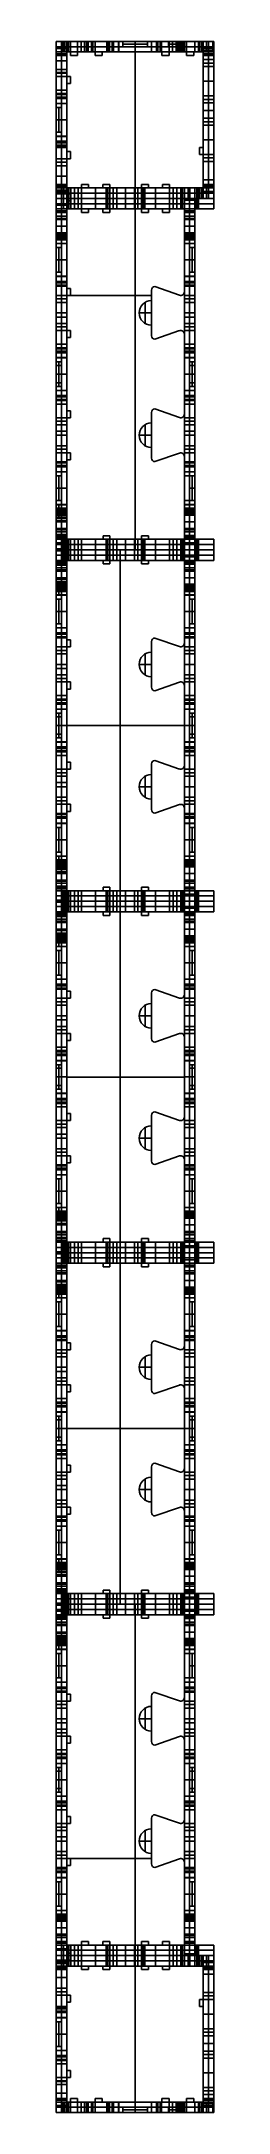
# Model space of a CAD drawing. Extents: x 584 to 852, y -43768 to -40231.
import ezdxf

# ---------------------------------------------------------------- set-up
doc = ezdxf.new("R2010")
doc.units = 0
doc.layers.add('ENDS', color=40, linetype='CONTINUOUS')

# ---------------------------------------------------------------- blocks, each defined once
blk = doc.blocks.new('SKYLARK200_END-XXS-1')
at = {"layer": 'ENDS'}
for p, q in [((-268, 3512, 190.1), (-268, 3536, 190.1)), ((-268, 3536, 190.1), (-250, 3536, 190.1)), ((-268, 3536, 190.1), (-268, 3536, 141.9)), ((-268, 3536, 141.9), (-250, 3536, 141.9)), ((-268, 3536, 141.9), (-268, 3512, 141.9)), ((-268, 3512, 85), (-268, 3536, 85)), ((-268, 3536, 85), (-250, 3536, 85)), ((-268, 3536, 85), (-268, 3536, 0)), ((-268, 3536, 0), (-250, 3536, 0)), ((-268, 3536, 0), (-268, 3429.9)), ((-268, 3536, 166), (-250, 3536, 166)), ((-268, 3536, 42.5), (-250, 3536, 42.5)), ((-231.8, 3536, 282), (-268, 3536, 282)), ((-268, 3536, 282), (-268, 3518, 282)), ((-268, 3536, 282), (-268, 3536, 190.1)), ((-268, 3536, 190.1), (-268, 3518, 190.1)), ((-268, 3536, 190.1), (-244, 3536, 190.1)), ((-244, 3536, 141.9), (-268, 3536, 141.9)), ((-268, 3536, 141.9), (-268, 3518, 141.9)), ((-268, 3536, 141.9), (-268, 3536, 85)), ((-268, 3536, 85), (-268, 3518, 85)), ((-268, 3536, 85), (-244, 3536, 85)), ((-268, 3536, 236.1), (-268, 3518, 236.1)), ((-268, 3536, 113.4), (-268, 3518, 113.4)), ((-268, 3536, 141), (-77, 3536, 141)), ((-231.8, 3527, 282), (-268, 3527, 282)), ((-268, 3527, 282), (-268, 3527, 190.1)), ((-268, 3527, 190.1), (-244, 3527, 190.1)), ((-244, 3527, 141.9), (-268, 3527, 141.9)), ((-268, 3527, 141.9), (-268, 3527, 85)), ((-268, 3527, 85), (-244, 3527, 85)), ((-268, 3524, 190.1), (-250, 3524, 190.1)), ((-268, 3476, 282), (-268, 3518, 282)), ((-268, 3518, 282), (-268, 3518, 264)), ((-268, 3476, 264), (-268, 3518, 264)), ((-268, 3518, 282), (-243.8, 3518, 282)), ((-268, 3518, 264), (-243.8, 3518, 264)), ((-268, 3476, 273), (-268, 3518, 273)), ((-268, 3518, 273), (-243.8, 3518, 273)), ((-268, 3488, 264), (-268, 3518, 264)), ((-268, 3518, 264), (-250, 3518, 264)), ((-268, 3518, 264), (-268, 3518, 244)), ((-268, 3518, 244), (-250, 3518, 244)), ((-268, 3518, 244), (-268, 3512, 244)), ((-268, 3512, 232), (-268, 3518, 232)), ((-268, 3512, 129.9), (-268, 3518, 129.9)), ((-268, 3518, 129.9), (-250, 3518, 129.9)), ((-268, 3518, 129.9), (-268, 3518, 97)), ((-268, 3518, 97), (-250, 3518, 97)), ((-268, 3518, 97), (-268, 3512, 97)), ((-259, 3518, 232), (-268, 3518, 232)), ((-259, 3518, 207.1), (-268, 3518, 207.1)), ((-268, 3518, 232), (-268, 3518, 207.1)), ((-268, 3518, 207.1), (-268, 3512, 207.1)), ((-268, 3518, 254), (-250, 3518, 254)), ((-268, 3518, 141.9), (-250, 3518, 141.9)), ((-268, 3518, 113.4), (-250, 3518, 113.4)), ((-268, 3518, 85), (-250, 3518, 85)), ((-268, 3518, 219.6), (-259, 3518, 219.6)), ((-231.8, 3518, 282), (-268, 3518, 282)), ((-268, 3518, 282), (-268, 3518, 190.1)), ((-268, 3518, 190.1), (-244, 3518, 190.1)), ((-244, 3518, 141.9), (-268, 3518, 141.9)), ((-268, 3518, 141.9), (-268, 3518, 85)), ((-268, 3518, 85), (-244, 3518, 85)), ((-268, 3518, 141), (-56, 3518, 141)), ((-268, 3515, 244), (-250, 3515, 244)), ((-268, 3515, 129.9), (-250, 3515, 129.9)), ((-268, 3515, 97), (-250, 3515, 97)), ((-268, 3512, 244), (-250, 3512, 244)), ((-268, 3512, 244), (-268, 3512, 232)), ((-268, 3512, 232), (-250, 3512, 232)), ((-268, 3512, 207.1), (-250, 3512, 207.1)), ((-268, 3512, 207.1), (-268, 3512, 190.1)), ((-268, 3512, 190.1), (-250, 3512, 190.1)), ((-268, 3512, 141.9), (-250, 3512, 141.9)), ((-268, 3512, 141.9), (-268, 3512, 129.9)), ((-268, 3512, 129.9), (-250, 3512, 129.9)), ((-268, 3512, 97), (-250, 3512, 97)), ((-268, 3512, 97), (-268, 3512, 85)), ((-268, 3512, 85), (-250, 3512, 85)), ((-268, 3512, 238), (-250, 3512, 238)), ((-268, 3512, 198.6), (-250, 3512, 198.6)), ((-268, 3512, 135.9), (-250, 3512, 135.9)), ((-268, 3512, 91), (-250, 3512, 91)), ((-268, 3512, 141), (-268, 2745, 141)), ((-268, 3503, 264), (-250, 3503, 264)), ((-263.5, 3518, 207.1), (-263.5, 3518, 232)), ((-259, 3536, 207.1), (-259, 3536, 232)), ((-259, 3518, 207.1), (-259, 3536, 207.1)), ((-259, 3536, 232), (-259, 3518, 232)), ((-259, 3536, 232), (-250, 3536, 232)), ((-259, 3536, 207.1), (-250, 3536, 207.1)), ((-259, 3512, 190.1), (-259, 3536, 190.1)), ((-259, 3536, 190.1), (-259, 3536, 141.9)), ((-259, 3536, 141.9), (-259, 3512, 141.9)), ((-259, 3512, 85), (-259, 3536, 85)), ((-259, 3536, 85), (-259, 3536, 0)), ((-259, 3536, 0), (-259, 3429.9)), ((-259, 3536, 219.6), (-259, 3518, 219.6)), ((-259, 3536, 219.6), (-250, 3536, 219.6)), ((-259, 3536, 207.1), (-259, 3518, 207.1)), ((-259, 3536, 207.1), (-259, 3536, 232)), ((-259, 3536, 232), (-259, 3518, 232)), ((-259, 3536, 219.6), (-259, 3518, 219.6)), ((-259, 3527, 207.1), (-259, 3527, 232)), ((-259, 3527, 207.1), (-259, 3527, 232)), ((-259, 3524, 232), (-250, 3524, 232)), ((-259, 3518, 232), (-259, 3518, 207.1)), ((-259, 3488, 264), (-259, 3518, 264)), ((-259, 3518, 264), (-259, 3518, 244)), ((-259, 3518, 244), (-259, 3512, 244)), ((-259, 3518, 207.1), (-259, 3512, 207.1)), ((-259, 3518, 207.1), (-250, 3518, 207.1)), ((-259, 3512, 129.9), (-259, 3518, 129.9)), ((-259, 3518, 129.9), (-259, 3518, 97)), ((-259, 3518, 97), (-259, 3512, 97)), ((-259, 3512, 232), (-259, 3518, 232)), ((-259, 3518, 207.1), (-259, 3518, 232)), ((-259, 3512, 244), (-259, 3512, 232)), ((-259, 3512, 207.1), (-259, 3512, 190.1)), ((-259, 3512, 141.9), (-259, 3512, 129.9)), ((-259, 3512, 97), (-259, 3512, 85)), ((-257.7, 3536, 235.2), (-257.7, 3518, 235.2)), ((-256, 3536, 190.1), (-256, 3518, 190.1)), ((-256, 3536, 85), (-256, 3518, 85)), ((-254.5, 3536, 232), (-254.5, 3536, 207.1)), ((-254.5, 3536, 202.6), (-254.5, 3518, 202.6)), ((-254.5, 3536, 236.5), (-254.5, 3518, 236.5)), ((-251.3, 3536, 235.2), (-251.3, 3518, 235.2)), ((-250, 3512, 232), (-250, 3536, 232)), ((-250, 3536, 232), (-250, 3536, 207.1)), ((-250, 3536, 207.1), (-250, 3512, 207.1)), ((-250, 3512, 190.1), (-250, 3536, 190.1)), ((-250, 3536, 190.1), (-250, 3536, 141.9)), ((-250, 3536, 141.9), (-250, 3512, 141.9)), ((-250, 3512, 85), (-250, 3536, 85)), ((-250, 3536, 85), (-250, 3536, 0)), ((-250, 3536, 0), (-250, 3429.9)), ((-244, 3536, 178.1), (-250, 3536, 178.1)), ((-250, 3536, 178.1), (-250, 3518, 178.1)), ((-250, 3536, 178.1), (-250, 3536, 153.9)), ((-250, 3536, 153.9), (-250, 3518, 153.9)), ((-250, 3536, 153.9), (-244, 3536, 153.9)), ((-244, 3536, 73), (-250, 3536, 73)), ((-250, 3536, 73), (-250, 3518, 73)), ((-250, 3536, 73), (-250, 3536, 0)), ((-250, 3536, 0), (-250, 3518, 0)), ((-250, 3536, 0), (-161.8, 3536, 0)), ((-250, 3536, 207.1), (-250, 3518, 207.1)), ((-250, 3536, 232), (-250, 3518, 232)), ((-250, 3536, 232), (-250, 3536, 207.1)), ((-250, 3536, 166), (-250, 3518, 166)), ((-250, 3536, 141.9), (-250, 3518, 141.9)), ((-250, 3536, 36.5), (-250, 3518, 36.5)), ((-250, 3536, 219.6), (-250, 3518, 219.6)), ((-244, 3527, 178.1), (-250, 3527, 178.1)), ((-250, 3527, 178.1), (-250, 3527, 153.9)), ((-250, 3527, 153.9), (-244, 3527, 153.9)), ((-244, 3527, 73), (-250, 3527, 73)), ((-250, 3527, 73), (-250, 3527, 0)), ((-250, 3527, 0), (-161.8, 3527, 0)), ((-250, 3527, 232), (-250, 3527, 207.1)), ((-250, 3518, 282), (-250, 3518, 264)), ((-250, 3488, 264), (-250, 3518, 264)), ((-250, 3518, 264), (-250, 3518, 244)), ((-250, 3518, 244), (-250, 3512, 244)), ((-250, 3512, 129.9), (-250, 3518, 129.9)), ((-250, 3518, 129.9), (-250, 3518, 97)), ((-250, 3518, 97), (-250, 3512, 97)), ((-244, 3518, 178.1), (-250, 3518, 178.1)), ((-250, 3518, 178.1), (-250, 3518, 153.9)), ((-250, 3518, 153.9), (-244, 3518, 153.9)), ((-244, 3518, 73), (-250, 3518, 73)), ((-250, 3518, 73), (-250, 3518, 0)), ((-250, 3518, 0), (-161.8, 3518, 0)), ((-250, 3518, 232), (-250, 3518, 207.1)), ((-250, 3512, 244), (-250, 3512, 232)), ((-250, 3512, 207.1), (-250, 3512, 190.1)), ((-250, 3512, 141.9), (-250, 3512, 129.9)), ((-250, 3512, 97), (-250, 3512, 85)), ((-250, 3512, 141), (-250, 2724, 141)), ((-249.9, 3536, 282), (-249.9, 3518, 282)), ((-247, 3536, 178.1), (-247, 3518, 178.1)), ((-247, 3536, 153.9), (-247, 3518, 153.9)), ((-247, 3536, 73), (-247, 3518, 73)), ((-244, 3536, 190.1), (-244, 3518, 190.1)), ((-244, 3536, 190.1), (-244, 3536, 178.1)), ((-244, 3536, 178.1), (-244, 3518, 178.1)), ((-244, 3536, 153.9), (-244, 3518, 153.9)), ((-244, 3536, 153.9), (-244, 3536, 141.9)), ((-244, 3536, 141.9), (-244, 3518, 141.9)), ((-244, 3536, 85), (-244, 3518, 85)), ((-244, 3536, 85), (-244, 3536, 73)), ((-244, 3536, 73), (-244, 3518, 73)), ((-244, 3536, 184.1), (-244, 3518, 184.1)), ((-244, 3536, 147.9), (-244, 3518, 147.9)), ((-244, 3536, 79), (-244, 3518, 79)), ((-244, 3527, 190.1), (-244, 3527, 178.1)), ((-244, 3527, 153.9), (-244, 3527, 141.9)), ((-244, 3527, 85), (-244, 3527, 73)), ((-244, 3518, 190.1), (-244, 3518, 178.1)), ((-244, 3518, 153.9), (-244, 3518, 141.9)), ((-244, 3518, 85), (-244, 3518, 73)), ((-243.8, 3518, 282), (-243.8, 3518, 264)), ((-243.8, 3518, 282), (-243.8, 3512, 282)), ((-243.8, 3518, 264), (-243.8, 3512, 264)), ((-243.8, 3518, 273), (-243.8, 3512, 273)), ((-243.8, 3515, 282), (-243.8, 3515, 264)), ((-243.8, 3512, 282), (-243.8, 3512, 264)), ((-243.8, 3512, 282), (-231.8, 3512, 282)), ((-243.8, 3512, 264), (-231.8, 3512, 264)), ((-243.8, 3512, 273), (-231.8, 3512, 273)), ((-237.8, 3512, 282), (-237.8, 3512, 264)), ((-231.8, 3512, 282), (-231.8, 3536, 282)), ((-231.8, 3536, 282), (-231.8, 3536, 264)), ((-231.8, 3512, 264), (-231.8, 3536, 264)), ((-231.8, 3536, 282), (-201.8, 3536, 282)), ((-231.8, 3536, 264), (-201.8, 3536, 264)), ((-231.8, 3512, 273), (-231.8, 3536, 273)), ((-231.8, 3536, 273), (-201.8, 3536, 273)), ((-219.8, 3536, 258), (-231.8, 3536, 258)), ((-231.8, 3536, 258), (-231.8, 3518, 258)), ((-231.8, 3536, 258), (-231.8, 3536, 282)), ((-231.8, 3536, 282), (-231.8, 3518, 282)), ((-231.8, 3536, 264), (-231.8, 3518, 264)), ((-219.8, 3527, 258), (-231.8, 3527, 258)), ((-231.8, 3527, 258), (-231.8, 3527, 282)), ((-231.8, 3518, 282), (-231.8, 3518, 264)), ((-219.8, 3518, 258), (-231.8, 3518, 258)), ((-231.8, 3518, 258), (-231.8, 3518, 282)), ((-231.8, 3512, 282), (-231.8, 3512, 264)), ((-225.8, 3536, 258), (-225.8, 3518, 258)), ((-213.8, 3536, 264), (-219.8, 3536, 264)), ((-219.8, 3536, 264), (-219.8, 3518, 264)), ((-219.8, 3536, 264), (-219.8, 3536, 258)), ((-219.8, 3536, 258), (-219.8, 3518, 258)), ((-219.8, 3536, 261), (-219.8, 3518, 261)), ((-213.8, 3527, 264), (-219.8, 3527, 264)), ((-219.8, 3527, 264), (-219.8, 3527, 258)), ((-213.8, 3518, 264), (-219.8, 3518, 264)), ((-219.8, 3518, 264), (-219.8, 3518, 258)), ((-216.8, 3536, 282), (-216.8, 3536, 264)), ((-216.8, 3536, 264), (-216.8, 3518, 264)), ((-201.8, 3536, 258), (-213.8, 3536, 258)), ((-213.8, 3536, 258), (-213.8, 3518, 258)), ((-213.8, 3536, 258), (-213.8, 3536, 264)), ((-213.8, 3536, 264), (-213.8, 3518, 264)), ((-213.8, 3536, 261), (-213.8, 3518, 261)), ((-201.8, 3527, 258), (-213.8, 3527, 258)), ((-213.8, 3527, 258), (-213.8, 3527, 264)), ((-201.8, 3518, 258), (-213.8, 3518, 258)), ((-213.8, 3518, 258), (-213.8, 3518, 264)), ((-207.8, 3536, 258), (-207.8, 3518, 258)), ((-205.9, 3536, 0), (-205.9, 3518, 0)), ((-201.8, 3536, 282), (-201.8, 3536, 264)), ((-201.8, 3536, 282), (-201.8, 3512, 282)), ((-201.8, 3536, 264), (-201.8, 3512, 264)), ((-201.8, 3536, 273), (-201.8, 3512, 273)), ((-161.8, 3536, 282), (-201.8, 3536, 282)), ((-201.8, 3536, 282), (-201.8, 3518, 282)), ((-201.8, 3536, 282), (-201.8, 3536, 258)), ((-201.8, 3536, 258), (-201.8, 3518, 258)), ((-201.8, 3536, 264), (-201.8, 3518, 264)), ((-161.8, 3527, 282), (-201.8, 3527, 282)), ((-201.8, 3527, 282), (-201.8, 3527, 258)), ((-201.8, 3518, 282), (-201.8, 3518, 264)), ((-161.8, 3518, 282), (-201.8, 3518, 282)), ((-201.8, 3518, 282), (-201.8, 3518, 258)), ((-201.8, 3512, 282), (-201.8, 3512, 264)), ((-201.8, 3512, 282), (-189.8, 3512, 282)), ((-201.8, 3512, 264), (-189.8, 3512, 264)), ((-201.8, 3512, 273), (-189.8, 3512, 273)), ((-195.8, 3512, 282), (-195.8, 3512, 264)), ((-189.8, 3512, 282), (-189.8, 3518, 282)), ((-189.8, 3518, 282), (-189.8, 3518, 264)), ((-189.8, 3512, 264), (-189.8, 3518, 264)), ((-189.8, 3518, 282), (-88.1, 3518, 282)), ((-189.8, 3518, 264), (-88.1, 3518, 264)), ((-189.8, 3512, 273), (-189.8, 3518, 273)), ((-189.8, 3518, 273), (-88.1, 3518, 273)), ((-189.8, 3515, 282), (-189.8, 3515, 264)), ((-189.8, 3512, 282), (-189.8, 3512, 264)), ((-181.8, 3536, 282), (-181.8, 3518, 282)), ((-179, 3536, 232), (-179, 3518, 232)), ((-179, 3536, 232), (-162.1, 3536, 280.3)), ((-162.1, 3536, 1.7), (-179, 3536, 50)), ((-179, 3536, 50), (-179, 3518, 50)), ((-179, 3527, 232), (-162.1, 3527, 280.3)), ((-162.1, 3527, 1.7), (-179, 3527, 50)), ((-179, 3518, 232), (-162.1, 3518, 280.3)), ((-162.1, 3518, 1.7), (-179, 3518, 50)), ((-177.2, 3536, 227.8), (-177.2, 3518, 227.8)), ((-177.2, 3536, 54.2), (-177.2, 3518, 54.2)), ((-173, 3536, 226), (-173, 3518, 226)), ((-173, 3536, 56), (-173, 3518, 56)), ((-173, 3536, 56), (-155, 3536, 56)), ((-155, 3536, 226), (-173, 3536, 226)), ((-173, 3527, 56), (-155, 3527, 56)), ((-155, 3527, 226), (-173, 3527, 226)), ((-95, 3518, 226), (-173, 3518, 226)), ((-173, 3518, 56), (-95, 3518, 56)), ((-170.6, 3536, 256.1), (-170.6, 3518, 256.1)), ((-170.6, 3536, 25.9), (-170.6, 3518, 25.9)), ((-162.1, 3536, 280.3), (-162.1, 3518, 280.3)), ((-162.1, 3536, 1.7), (-162.1, 3518, 1.7)), ((-161.9, 3536, 281.1), (-161.9, 3518, 281.1)), ((-161.9, 3536, 0.9), (-161.9, 3518, 0.9)), ((-161.8, 3536, 282), (-161.8, 3518, 282)), ((-161.8, 3536, 0), (-161.8, 3518, 0)), ((-155, 3536, 56), (-155, 3527, 56)), ((-155, 3536, 226), (-155, 3527, 226)), ((-113, 3527, 56), (-155, 3527, 56)), ((-155, 3527, 226), (-113, 3527, 226)), ((-152.2, 3527, 66.5), (-115.8, 3527, 66.5)), ((-152.2, 3527, 215.5), (-115.8, 3527, 215.5)), ((-139, 3518, 282), (-139, 3518, 264)), ((-134, 3536, 77), (-134, 3527, 77)), ((-134, 3536, 205), (-134, 3527, 205)), ((-134, 3536, 205), (-134, 3536, 77)), ((-134, 3527, 56), (-134, 3518, 56)), ((-134, 3527, 56), (-134, 3527, 77)), ((-134, 3527, 226), (-134, 3527, 205)), ((-134, 3527, 226), (-134, 3518, 226)), ((-134, 2668, 264), (-134, 3518, 264)), ((-134, 2668, 282), (-134, 3518, 282)), ((-134, 3518, 226), (-134, 3518, 56)), ((-95, 3536, 226), (-113, 3536, 226)), ((-113, 3527, 56), (-113, 3536, 56)), ((-113, 3536, 56), (-95, 3536, 56)), ((-113, 3527, 226), (-113, 3536, 226)), ((-113, 3527, 56), (-95, 3527, 56)), ((-95, 3527, 226), (-113, 3527, 226)), ((-106.1, 3536, 0), (-106.1, 3518, 0)), ((-106.1, 3536, 0), (-18, 3536, 0)), ((-76.1, 3536, 282), (-106.1, 3536, 282)), ((-106.1, 3536, 282), (-106.1, 3518, 282)), ((-106.1, 3536, 0.9), (-106.1, 3518, 0.9)), ((-106.1, 3536, 281.1), (-106.1, 3518, 281.1)), ((-106.1, 3527, 0), (-18, 3527, 0)), ((-76.1, 3527, 282), (-106.1, 3527, 282)), ((-106.1, 3518, 0), (-18, 3518, 0)), ((-76.1, 3518, 282), (-106.1, 3518, 282)), ((-105.9, 3536, 280.3), (-89, 3536, 232)), ((-105.9, 3536, 280.3), (-105.9, 3518, 280.3)), ((-89, 3536, 50), (-105.9, 3536, 1.7)), ((-105.9, 3536, 1.7), (-105.9, 3518, 1.7)), ((-105.9, 3527, 280.3), (-89, 3527, 232)), ((-89, 3527, 50), (-105.9, 3527, 1.7)), ((-105.9, 3518, 280.3), (-89, 3518, 232)), ((-89, 3518, 50), (-105.9, 3518, 1.7)), ((-97.4, 3536, 256.1), (-97.4, 3518, 256.1)), ((-97.4, 3536, 25.9), (-97.4, 3518, 25.9)), ((-95, 3536, 226), (-95, 3518, 226)), ((-95, 3536, 56), (-95, 3518, 56)), ((-91.1, 3536, 282), (-91.1, 3518, 282)), ((-90.8, 3536, 227.8), (-90.8, 3518, 227.8)), ((-90.8, 3536, 54.2), (-90.8, 3518, 54.2)), ((-89, 3536, 232), (-89, 3518, 232)), ((-89, 3536, 50), (-89, 3518, 50)), ((-88.1, 3518, 282), (-88.1, 3518, 264)), ((-88.1, 3518, 282), (-88.1, 3512, 282)), ((-88.1, 3518, 264), (-88.1, 3512, 264)), ((-88.1, 3518, 273), (-88.1, 3512, 273)), ((-88.1, 3515, 282), (-88.1, 3515, 264)), ((-88.1, 3512, 282), (-88.1, 3512, 264)), ((-88.1, 3512, 282), (-76.1, 3512, 282)), ((-88.1, 3512, 264), (-76.1, 3512, 264)), ((-88.1, 3512, 273), (-76.1, 3512, 273)), ((-82.1, 3512, 282), (-82.1, 3512, 264)), ((-77, 3536, 141), (-77, 3527, 141)), ((-56, 3527, 141), (-77, 3527, 141)), ((-76.1, 3512, 282), (-76.1, 3536, 282)), ((-76.1, 3536, 282), (-76.1, 3536, 264)), ((-76.1, 3512, 264), (-76.1, 3536, 264)), ((-76.1, 3536, 282), (-46.1, 3536, 282)), ((-76.1, 3536, 264), (-46.1, 3536, 264)), ((-76.1, 3512, 273), (-76.1, 3536, 273)), ((-76.1, 3536, 273), (-46.1, 3536, 273)), ((-64.1, 3536, 258), (-76.1, 3536, 258)), ((-76.1, 3536, 258), (-76.1, 3518, 258)), ((-76.1, 3536, 258), (-76.1, 3536, 282)), ((-76.1, 3536, 282), (-76.1, 3518, 282)), ((-76.1, 3536, 264), (-76.1, 3518, 264)), ((-64.1, 3527, 258), (-76.1, 3527, 258)), ((-76.1, 3527, 258), (-76.1, 3527, 282)), ((-76.1, 3518, 282), (-76.1, 3518, 264)), ((-64.1, 3518, 258), (-76.1, 3518, 258)), ((-76.1, 3518, 258), (-76.1, 3518, 282)), ((-76.1, 3512, 282), (-76.1, 3512, 264)), ((-70.1, 3536, 258), (-70.1, 3518, 258)), ((-66.5, 3527, 122.8), (-66.5, 3527, 159.2)), ((-58.1, 3536, 264), (-64.1, 3536, 264)), ((-64.1, 3536, 264), (-64.1, 3518, 264)), ((-64.1, 3536, 264), (-64.1, 3536, 258)), ((-64.1, 3536, 258), (-64.1, 3518, 258)), ((-64.1, 3536, 261), (-64.1, 3518, 261)), ((-58.1, 3527, 264), (-64.1, 3527, 264)), ((-64.1, 3527, 264), (-64.1, 3527, 258)), ((-58.1, 3518, 264), (-64.1, 3518, 264)), ((-64.1, 3518, 264), (-64.1, 3518, 258)), ((-62.1, 3536, 0), (-62.1, 3518, 0)), ((-61.1, 3536, 282), (-61.1, 3536, 264)), ((-61.1, 3536, 264), (-61.1, 3518, 264)), ((-46.1, 3536, 258), (-58.1, 3536, 258)), ((-58.1, 3536, 258), (-58.1, 3518, 258)), ((-58.1, 3536, 258), (-58.1, 3536, 264)), ((-58.1, 3536, 264), (-58.1, 3518, 264)), ((-58.1, 3536, 261), (-58.1, 3518, 261)), ((-46.1, 3527, 258), (-58.1, 3527, 258)), ((-58.1, 3527, 258), (-58.1, 3527, 264)), ((-46.1, 3518, 258), (-58.1, 3518, 258)), ((-58.1, 3518, 258), (-58.1, 3518, 264)), ((-56, 3536, 102), (-56, 3518, 102)), ((-56, 3536, 102), (-56, 3536, 120)), ((-56, 3536, 180), (-56, 3518, 180)), ((-56, 3536, 120), (-56, 3527, 120)), ((-56, 3527, 162), (-56, 3536, 162)), ((-56, 3536, 162), (-56, 3536, 180)), ((-56, 3527, 162), (-56, 3527, 120)), ((-56, 3527, 102), (-56, 3527, 120)), ((-56, 3527, 162), (-56, 3527, 180)), ((-56, 3527, 141), (-56, 3518, 141)), ((-56, 3518, 102), (-56, 3518, 180)), ((-54.2, 3536, 97.8), (-54.2, 3518, 97.8)), ((-54.2, 3536, 184.2), (-54.2, 3518, 184.2)), ((-52.1, 3536, 258), (-52.1, 3518, 258)), ((-1.7, 3536, 112.9), (-50, 3536, 96)), ((-50, 3536, 96), (-50, 3518, 96)), ((-50, 3536, 186), (-50, 3518, 186)), ((-50, 3536, 186), (-1.7, 3536, 169.1)), ((-1.7, 3527, 112.9), (-50, 3527, 96)), ((-50, 3527, 186), (-1.7, 3527, 169.1)), ((-1.7, 3518, 112.9), (-50, 3518, 96)), ((-50, 3518, 186), (-1.7, 3518, 169.1)), ((-46.1, 3536, 282), (-46.1, 3536, 264)), ((-46.1, 3536, 282), (-46.1, 3512, 282)), ((-46.1, 3536, 264), (-46.1, 3512, 264)), ((-46.1, 3536, 273), (-46.1, 3512, 273)), ((-18, 3536, 282), (-46.1, 3536, 282)), ((-46.1, 3536, 282), (-46.1, 3518, 282)), ((-46.1, 3536, 282), (-46.1, 3536, 258)), ((-46.1, 3536, 258), (-46.1, 3518, 258)), ((-46.1, 3536, 264), (-46.1, 3518, 264)), ((-18, 3527, 282), (-46.1, 3527, 282)), ((-46.1, 3527, 282), (-46.1, 3527, 258)), ((-46.1, 3518, 282), (-46.1, 3518, 264)), ((-18, 3518, 282), (-46.1, 3518, 282)), ((-46.1, 3518, 282), (-46.1, 3518, 258)), ((-46.1, 3512, 282), (-46.1, 3512, 264)), ((-46.1, 3512, 282), (-34.1, 3512, 282)), ((-46.1, 3512, 264), (-34.1, 3512, 264)), ((-46.1, 3512, 273), (-34.1, 3512, 273)), ((-40.1, 3512, 282), (-40.1, 3512, 264)), ((-34.1, 3512, 282), (-34.1, 3518, 282)), ((-34.1, 3518, 282), (-34.1, 3518, 264)), ((-34.1, 3512, 264), (-34.1, 3518, 264)), ((-34.1, 3518, 282), (-18, 3518, 282)), ((-34.1, 3518, 264), (-18, 3518, 264)), ((-34.1, 3512, 273), (-34.1, 3518, 273)), ((-34.1, 3518, 273), (-18, 3518, 273)), ((-34.1, 3515, 282), (-34.1, 3515, 264)), ((-34.1, 3512, 282), (-34.1, 3512, 264)), ((-32.1, 3536, 282), (-32.1, 3518, 282)), ((-26.1, 3518, 282), (-26.1, 3518, 264)), ((-25.9, 3536, 104.4), (-25.9, 3518, 104.4)), ((-25.9, 3536, 177.6), (-25.9, 3518, 177.6)), ((-18, 3536, 19.2), (-24, 3536, 19.2)), ((-24, 3536, 19.2), (-24, 3518, 19.2)), ((-24, 3536, 19.2), (-24, 3536, 31.2)), ((-24, 3536, 31.2), (-24, 3518, 31.2)), ((-24, 3536, 31.2), (0, 3536, 31.2)), ((0, 3536, 243.2), (-24, 3536, 243.2)), ((-24, 3536, 243.2), (-24, 3518, 243.2)), ((-24, 3536, 243.2), (-24, 3536, 255.2)), ((-24, 3536, 255.2), (-24, 3518, 255.2)), ((-24, 3536, 255.2), (-18, 3536, 255.2)), ((-24, 3536, 25.2), (-24, 3518, 25.2)), ((-24, 3536, 249.2), (-24, 3518, 249.2)), ((-18, 3527, 19.2), (-24, 3527, 19.2)), ((-24, 3527, 19.2), (-24, 3527, 31.2)), ((-24, 3527, 31.2), (0, 3527, 31.2)), ((0, 3527, 243.2), (-24, 3527, 243.2)), ((-24, 3527, 243.2), (-24, 3527, 255.2)), ((-24, 3527, 255.2), (-18, 3527, 255.2)), ((-18, 3518, 19.2), (-24, 3518, 19.2)), ((-24, 3518, 19.2), (-24, 3518, 31.2)), ((-24, 3518, 31.2), (0, 3518, 31.2)), ((0, 3518, 243.2), (-24, 3518, 243.2)), ((-24, 3518, 243.2), (-24, 3518, 255.2)), ((-24, 3518, 255.2), (-18, 3518, 255.2)), ((-21, 3536, 19.2), (-21, 3518, 19.2)), ((-21, 3536, 255.2), (-21, 3518, 255.2)), ((-18, 3505, 0), (-18, 3536, 0)), ((-18, 3536, 0), (0, 3536, 0)), ((-18, 3536, 0), (-18, 3536, 31.3)), ((-18, 3536, 31.3), (0, 3536, 31.3)), ((-18, 3536, 31.3), (-18, 3512, 31.3)), ((-18, 3512, 243.3), (-18, 3536, 243.3)), ((-18, 3536, 243.3), (0, 3536, 243.3)), ((-18, 3536, 243.3), (-18, 3536, 282)), ((-18, 3536, 282), (0, 3536, 282)), ((-18, 3536, 282), (-18, 3505, 282)), ((-18, 3536, 15.6), (0, 3536, 15.6)), ((-18, 3536, 262.6), (0, 3536, 262.6)), ((-18, 3536, 0), (-18, 3518, 0)), ((-18, 3536, 0), (-18, 3536, 19.2)), ((-18, 3536, 19.2), (-18, 3518, 19.2)), ((-18, 3536, 255.2), (-18, 3518, 255.2)), ((-18, 3536, 255.2), (-18, 3536, 282)), ((-18, 3536, 282), (-18, 3518, 282)), ((-18, 3536, 9.6), (-18, 3518, 9.6)), ((-18, 3536, 268.6), (-18, 3518, 268.6)), ((-18, 3527, 0), (-18, 3527, 19.2)), ((-18, 3527, 255.2), (-18, 3527, 282)), ((-18, 3524, 31.3), (0, 3524, 31.3)), ((-18, 3524, 243.3), (0, 3524, 243.3)), ((-18, 3520.5, 0), (0, 3520.5, 0)), ((-18, 3520.5, 282), (0, 3520.5, 282)), ((-18, 3512, 43.3), (-18, 3518, 43.3)), ((-18, 3518, 43.3), (0, 3518, 43.3)), ((-18, 3518, 43.3), (-18, 3518, 231.3)), ((-18, 3518, 231.3), (0, 3518, 231.3)), ((-18, 3518, 231.3), (-18, 3512, 231.3)), ((-18, 3518, 69.3), (0, 3518, 69.3)), ((-18, 3518, 205.3), (0, 3518, 205.3)), ((-18, 3268, 141), (-18, 3518, 141)), ((-18, 3518, 282), (-18, 3518, 264)), ((-18, 3518, 282), (-18, 3355, 282)), ((-18, 3518, 264), (-18, 3355, 264)), ((-18, 3518, 273), (-18, 3355, 273)), ((-18, 3518, 0), (-18, 3518, 19.2)), ((-18, 3518, 255.2), (-18, 3518, 282)), ((-18, 3515, 43.3), (0, 3515, 43.3)), ((-18, 3515, 231.3), (0, 3515, 231.3)), ((-18, 3512, 31.3), (0, 3512, 31.3)), ((-18, 3512, 31.3), (-18, 3512, 43.3)), ((-18, 3512, 43.3), (0, 3512, 43.3)), ((-18, 3512, 231.3), (0, 3512, 231.3)), ((-18, 3512, 231.3), (-18, 3512, 243.3)), ((-18, 3512, 243.3), (0, 3512, 243.3)), ((-18, 3512, 37.3), (0, 3512, 37.3)), ((-18, 3512, 237.3), (0, 3512, 237.3)), ((-18, 3493, 6), (-18, 3505, 6)), ((-18, 3505, 6), (0, 3505, 6)), ((-18, 3505, 6), (-18, 3505, 0)), ((-18, 3505, 0), (0, 3505, 0)), ((-18, 3505, 282), (0, 3505, 282)), ((-18, 3505, 282), (-18, 3505, 276)), ((-18, 3505, 276), (0, 3505, 276)), ((-18, 3505, 276), (-18, 3493, 276)), ((-18, 3505, 3), (0, 3505, 3)), ((-18, 3505, 279), (0, 3505, 279)), ((-12, 3536, 31.2), (-12, 3518, 31.2)), ((-12, 3536, 243.2), (-12, 3518, 243.2)), ((-9, 3505, 0), (-9, 3536, 0)), ((-9, 3536, 0), (-9, 3536, 31.3)), ((-9, 3536, 31.3), (-9, 3512, 31.3)), ((-9, 3512, 243.3), (-9, 3536, 243.3)), ((-9, 3536, 243.3), (-9, 3536, 282)), ((-9, 3536, 282), (-9, 3505, 282)), ((-9, 3512, 43.3), (-9, 3518, 43.3)), ((-9, 3518, 43.3), (-9, 3518, 231.3)), ((-9, 3518, 231.3), (-9, 3512, 231.3)), ((-9, 3512, 31.3), (-9, 3512, 43.3)), ((-9, 3512, 231.3), (-9, 3512, 243.3)), ((-9, 3493, 6), (-9, 3505, 6)), ((-9, 3505, 6), (-9, 3505, 0)), ((-9, 3505, 282), (-9, 3505, 276)), ((-9, 3505, 276), (-9, 3493, 276)), ((-1.7, 3536, 112.9), (-1.7, 3518, 112.9)), ((-1.7, 3536, 169.1), (-1.7, 3518, 169.1)), ((-0.9, 3536, 113.1), (-0.9, 3518, 113.1)), ((-0.9, 3536, 168.9), (-0.9, 3518, 168.9)), ((0, 3505, 0), (0, 3536, 0)), ((0, 3536, 0), (0, 3536, 31.3)), ((0, 3536, 31.3), (0, 3512, 31.3)), ((0, 3512, 243.3), (0, 3536, 243.3)), ((0, 3536, 243.3), (0, 3536, 282)), ((0, 3536, 282), (0, 3505, 282)), ((0, 3536, 31.2), (0, 3518, 31.2)), ((0, 3536, 31.2), (0, 3536, 113.1)), ((0, 3536, 113.1), (0, 3518, 113.1)), ((0, 3536, 168.8), (0, 3518, 168.8)), ((0, 3536, 168.8), (0, 3536, 243.2)), ((0, 3536, 243.2), (0, 3518, 243.2)), ((0, 3536, 72.2), (0, 3518, 72.2)), ((0, 3536, 206), (0, 3518, 206)), ((0, 3527, 31.2), (0, 3527, 113.1)), ((0, 3527, 168.8), (0, 3527, 243.2)), ((0, 3512, 43.3), (0, 3518, 43.3)), ((0, 3518, 43.3), (0, 3518, 231.3)), ((0, 3518, 231.3), (0, 3512, 231.3)), ((0, 3268, 141), (0, 3518, 141)), ((0, 3518, 31.2), (0, 3518, 113.1)), ((0, 3518, 168.8), (0, 3518, 243.2)), ((0, 3512, 31.3), (0, 3512, 43.3)), ((0, 3512, 231.3), (0, 3512, 243.3)), ((0, 3493, 6), (0, 3505, 6)), ((0, 3505, 6), (0, 3505, 0)), ((0, 3505, 282), (0, 3505, 276)), ((0, 3505, 276), (0, 3493, 276)), ((-268, 3497, 282), (-268, 3497, 264)), ((-268, 3476, 258), (-268, 3488, 258)), ((-268, 3488, 258), (-250, 3488, 258)), ((-268, 3488, 258), (-268, 3488, 264)), ((-268, 3488, 264), (-250, 3488, 264)), ((-268, 3488, 261), (-250, 3488, 261)), ((-268, 3483, 0), (-250, 3483, 0)), ((-268, 3482, 258), (-250, 3482, 258)), ((-244, 3476, 282), (-268, 3476, 282)), ((-268, 3476, 282), (-268, 3476, 264)), ((-244, 3476, 264), (-268, 3476, 264)), ((-244, 3476, 273), (-268, 3476, 273)), ((-268, 3429.9, 282), (-268, 3476, 282)), ((-268, 3476, 282), (-250, 3476, 282)), ((-268, 3476, 282), (-268, 3476, 258)), ((-268, 3476, 258), (-250, 3476, 258)), ((-268, 3476, 270), (-250, 3476, 270)), ((-259, 3476, 258), (-259, 3488, 258)), ((-259, 3488, 258), (-259, 3488, 264)), ((-259, 3429.9, 282), (-259, 3476, 282)), ((-259, 3476, 282), (-259, 3476, 258)), ((-256, 3476, 282), (-256, 3476, 264)), ((-250, 3476, 258), (-250, 3488, 258)), ((-250, 3488, 258), (-250, 3488, 264)), ((-250, 3429.9, 282), (-250, 3476, 282)), ((-250, 3476, 282), (-250, 3476, 258)), ((-244, 3464, 282), (-244, 3476, 282)), ((-244, 3476, 282), (-244, 3476, 264)), ((-244, 3464, 264), (-244, 3476, 264)), ((-244, 3464, 273), (-244, 3476, 273)), ((-244, 3470, 282), (-244, 3470, 264)), ((-18, 3499, 6), (0, 3499, 6)), ((-18, 3499, 276), (0, 3499, 276)), ((-18, 3443, -18), (-18, 3493, -18)), ((-18, 3493, -18), (0, 3493, -18)), ((-18, 3493, -18), (-18, 3493, 6)), ((-18, 3493, 6), (0, 3493, 6)), ((-18, 3493, 276), (0, 3493, 276)), ((-18, 3493, 276), (-18, 3493, 300)), ((-18, 3493, 300), (0, 3493, 300)), ((-18, 3493, 300), (-18, 3443, 300)), ((-18, 3493, -6), (0, 3493, -6)), ((-18, 3493, 288), (0, 3493, 288)), ((-18, 3468, -18), (0, 3468, -18)), ((-18, 3468, 300), (0, 3468, 300)), ((-9, 3443, -18), (-9, 3493, -18)), ((-9, 3493, -18), (-9, 3493, 6)), ((-9, 3493, 276), (-9, 3493, 300)), ((-9, 3493, 300), (-9, 3443, 300)), ((0, 3443, -18), (0, 3493, -18)), ((0, 3493, -18), (0, 3493, 6)), ((0, 3493, 276), (0, 3493, 300)), ((0, 3493, 300), (0, 3443, 300)), ((-268, 3453, 282), (-250, 3453, 282)), ((-268, 3430.1, 1.7), (-268, 3447, 50)), ((-268, 3447, 50), (-250, 3447, 50)), ((-268, 3447, 232), (-250, 3447, 232)), ((-268, 3447, 232), (-268, 3430.1, 280.3)), ((-268, 3445.3, 54.2), (-250, 3445.3, 54.2)), ((-268, 3445.3, 227.8), (-250, 3445.3, 227.8)), ((-268, 3441, 56), (-250, 3441, 56)), ((-268, 3441, 56), (-268, 3423, 56)), ((-268, 3441, 226), (-250, 3441, 226)), ((-268, 3423, 226), (-268, 3441, 226)), ((-268, 3438.6, 25.9), (-250, 3438.6, 25.9)), ((-268, 3438.6, 256.1), (-250, 3438.6, 256.1)), ((-268, 3430.1, 1.7), (-250, 3430.1, 1.7)), ((-268, 3430.1, 280.3), (-250, 3430.1, 280.3)), ((-259, 3430.1, 1.7), (-259, 3447, 50)), ((-259, 3447, 232), (-259, 3430.1, 280.3)), ((-259, 3441, 56), (-259, 3363, 56)), ((-259, 3363, 226), (-259, 3441, 226)), ((-250, 3347.8, 282), (-250, 3464, 282)), ((-250, 3464, 282), (-250, 3464, 264)), ((-250, 3347.8, 264), (-250, 3464, 264)), ((-250, 3464, 282), (-244, 3464, 282)), ((-250, 3464, 264), (-244, 3464, 264)), ((-250, 3347.8, 273), (-250, 3464, 273)), ((-250, 3464, 273), (-244, 3464, 273)), ((-250, 3430.1, 1.7), (-250, 3447, 50)), ((-250, 3447, 232), (-250, 3430.1, 280.3)), ((-250, 3441, 56), (-250, 3363, 56)), ((-250, 3363, 226), (-250, 3441, 226)), ((-247, 3464, 282), (-247, 3464, 264)), ((-244, 3464, 282), (-244, 3464, 264)), ((-18, 3431, 6), (-18, 3443, 6)), ((-18, 3443, 6), (0, 3443, 6)), ((-18, 3443, 6), (-18, 3443, -18)), ((-18, 3443, -18), (0, 3443, -18)), ((-18, 3443, 300), (0, 3443, 300)), ((-18, 3443, 300), (-18, 3443, 276)), ((-18, 3443, 276), (0, 3443, 276)), ((-18, 3443, 276), (-18, 3431, 276)), ((-18, 3443, 0), (0, 3443, 0)), ((-18, 3443, 282), (0, 3443, 282)), ((-18, 3437, 6), (0, 3437, 6)), ((-18, 3437, 276), (0, 3437, 276)), ((-18, 3436.5, 282), (-18, 3436.5, 264)), ((-18, 3405, 0), (-18, 3431, 0)), ((-18, 3431, 0), (0, 3431, 0)), ((-18, 3431, 0), (-18, 3431, 6)), ((-18, 3431, 6), (0, 3431, 6)), ((-18, 3431, 276), (0, 3431, 276)), ((-18, 3431, 276), (-18, 3431, 282)), ((-18, 3431, 282), (0, 3431, 282)), ((-18, 3431, 282), (-18, 3405, 282)), ((-18, 3431, 3), (0, 3431, 3)), ((-18, 3431, 279), (0, 3431, 279)), ((-9, 3431, 6), (-9, 3443, 6)), ((-9, 3443, 6), (-9, 3443, -18)), ((-9, 3443, 300), (-9, 3443, 276)), ((-9, 3443, 276), (-9, 3431, 276)), ((-9, 3405, 0), (-9, 3431, 0)), ((-9, 3431, 0), (-9, 3431, 6)), ((-9, 3431, 276), (-9, 3431, 282)), ((-9, 3431, 282), (-9, 3405, 282)), ((0, 3431, 6), (0, 3443, 6)), ((0, 3443, 6), (0, 3443, -18)), ((0, 3443, 300), (0, 3443, 276)), ((0, 3443, 276), (0, 3431, 276)), ((0, 3405, 0), (0, 3431, 0)), ((0, 3431, 0), (0, 3431, 6)), ((0, 3431, 276), (0, 3431, 282)), ((0, 3431, 282), (0, 3405, 282)), ((-268, 3429.9, 282), (-250, 3429.9, 282)), ((-268, 3429.9), (-250, 3429.9)), ((-268, 3429.9, 0.9), (-250, 3429.9, 0.9)), ((-268, 3429.9, 281.1), (-250, 3429.9, 281.1)), ((-268, 3423, 226), (-259, 3423, 226)), ((-268, 3423, 56), (-259, 3423, 56)), ((-268, 3402, 205), (-259, 3402, 205)), ((-268, 3402, 77), (-259, 3402, 77)), ((-259, 3423, 226), (-259, 3381, 226)), ((-259, 3381, 56), (-259, 3423, 56)), ((-259, 3420.2, 215.5), (-259, 3383.8, 215.5)), ((-259, 3420.2, 66.5), (-259, 3383.8, 66.5)), ((-259, 3402, 56), (-250, 3402, 56)), ((-259, 3402, 226), (-259, 3402, 205)), ((-259, 3402, 226), (-250, 3402, 226)), ((-259, 3402, 56), (-259, 3402, 77)), ((-250, 3405.9, 282), (-250, 3405.9, 264)), ((-18, 3418, 0), (0, 3418, 0)), ((-18, 3418, 282), (0, 3418, 282)), ((-18, 3393, 6), (-18, 3405, 6)), ((-18, 3405, 6), (0, 3405, 6)), ((-18, 3405, 6), (-18, 3405, 0)), ((-18, 3405, 0), (0, 3405, 0)), ((-18, 3405, 282), (0, 3405, 282)), ((-18, 3405, 282), (-18, 3405, 276)), ((-18, 3405, 276), (0, 3405, 276)), ((-18, 3405, 276), (-18, 3393, 276)), ((-18, 3405, 3), (0, 3405, 3)), ((-18, 3405, 279), (0, 3405, 279)), ((-18, 3402, 6), (-18, 3402, 276)), ((-18, 3399, 6), (0, 3399, 6)), ((-18, 3399, 276), (0, 3399, 276)), ((-9, 3393, 6), (-9, 3405, 6)), ((-9, 3405, 6), (-9, 3405, 0)), ((-9, 3405, 282), (-9, 3405, 276)), ((-9, 3405, 276), (-9, 3393, 276)), ((0, 3393, 6), (0, 3405, 6)), ((0, 3405, 6), (0, 3405, 0)), ((0, 3405, 282), (0, 3405, 276)), ((0, 3405, 276), (0, 3393, 276)), ((0, 3402, 6), (0, 3402, 276)), ((-268, 3363, 226), (-268, 3381, 226)), ((-259, 3381, 226), (-268, 3381, 226)), ((-259, 3381, 56), (-268, 3381, 56)), ((-268, 3381, 56), (-268, 3363, 56)), ((-268, 3374.2), (-250, 3374.2)), ((-268, 3374.2), (-268, 3237.4)), ((-268, 3335.8, 282), (-268, 3374.2, 282)), ((-268, 3374.2, 282), (-250, 3374.2, 282)), ((-268, 3374.1, 0.9), (-250, 3374.1, 0.9)), ((-268, 3374.1, 281.1), (-250, 3374.1, 281.1)), ((-268, 3357, 50), (-268, 3373.9, 1.7)), ((-268, 3373.9, 1.7), (-250, 3373.9, 1.7)), ((-268, 3373.9, 280.3), (-250, 3373.9, 280.3)), ((-268, 3373.9, 280.3), (-268, 3357, 232)), ((-268, 3365.5, 25.9), (-250, 3365.5, 25.9)), ((-268, 3365.5, 256.1), (-250, 3365.5, 256.1)), ((-268, 3363, 56), (-250, 3363, 56)), ((-268, 3363, 226), (-250, 3363, 226)), ((-259, 3374.2), (-259, 3237.4)), ((-259, 3335.8, 282), (-259, 3374.2, 282)), ((-259, 3357, 50), (-259, 3373.9, 1.7)), ((-259, 3373.9, 280.3), (-259, 3357, 232)), ((-250, 3374.2), (-250, 3237.4)), ((-250, 3335.8, 282), (-250, 3374.2, 282)), ((-250, 3357, 50), (-250, 3373.9, 1.7)), ((-250, 3373.9, 280.3), (-250, 3357, 232)), ((-18, 3343, -18), (-18, 3393, -18)), ((-18, 3393, -18), (0, 3393, -18)), ((-18, 3393, -18), (-18, 3393, 6)), ((-18, 3393, 6), (0, 3393, 6)), ((-18, 3393, 276), (0, 3393, 276)), ((-18, 3393, 276), (-18, 3393, 300)), ((-18, 3393, 300), (0, 3393, 300)), ((-18, 3393, 300), (-18, 3343, 300)), ((-18, 3393, -6), (0, 3393, -6)), ((-18, 3393, 288), (0, 3393, 288)), ((-18, 3368, -18), (0, 3368, -18)), ((-18, 3368, 300), (0, 3368, 300)), ((-9, 3343, -18), (-9, 3393, -18)), ((-9, 3393, -18), (-9, 3393, 6)), ((-9, 3393, 276), (-9, 3393, 300)), ((-9, 3393, 300), (-9, 3343, 300)), ((0, 3343, -18), (0, 3393, -18)), ((0, 3393, -18), (0, 3393, 6)), ((0, 3393, 276), (0, 3393, 300)), ((0, 3393, 300), (0, 3343, 300)), ((-268, 3358.8, 54.2), (-250, 3358.8, 54.2)), ((-268, 3358.8, 227.8), (-250, 3358.8, 227.8)), ((-268, 3357, 50), (-250, 3357, 50)), ((-268, 3357, 232), (-250, 3357, 232)), ((-268, 3355, 282), (-250, 3355, 282)), ((-268, 3275.8, 282), (-268, 3335.8, 282)), ((-268, 3335.8, 282), (-268, 3335.8, 264)), ((-268, 3275.8, 264), (-268, 3335.8, 264)), ((-268, 3335.8, 282), (-244, 3335.8, 282)), ((-268, 3335.8, 264), (-244, 3335.8, 264)), ((-268, 3275.8, 273), (-268, 3335.8, 273)), ((-268, 3335.8, 273), (-244, 3335.8, 273)), ((-268, 3323.8, 258), (-268, 3335.8, 258)), ((-268, 3335.8, 258), (-250, 3335.8, 258)), ((-268, 3335.8, 258), (-268, 3335.8, 282)), ((-268, 3335.8, 282), (-250, 3335.8, 282)), ((-268, 3335.8, 270), (-250, 3335.8, 270)), ((-268, 3329.8, 258), (-250, 3329.8, 258)), ((-259, 3323.8, 258), (-259, 3335.8, 258)), ((-259, 3335.8, 258), (-259, 3335.8, 282)), ((-256, 3335.8, 282), (-256, 3335.8, 264)), ((-244, 3347.8, 282), (-250, 3347.8, 282)), ((-250, 3347.8, 282), (-250, 3347.8, 264)), ((-244, 3347.8, 264), (-250, 3347.8, 264)), ((-244, 3347.8, 273), (-250, 3347.8, 273)), ((-250, 3323.8, 258), (-250, 3335.8, 258)), ((-250, 3335.8, 258), (-250, 3335.8, 282)), ((-247, 3347.8, 282), (-247, 3347.8, 264)), ((-244, 3335.8, 282), (-244, 3347.8, 282)), ((-244, 3347.8, 282), (-244, 3347.8, 264)), ((-244, 3335.8, 264), (-244, 3347.8, 264)), ((-244, 3335.8, 273), (-244, 3347.8, 273)), ((-244, 3341.8, 282), (-244, 3341.8, 264)), ((-244, 3335.8, 282), (-244, 3335.8, 264)), ((-18, 3355, 282), (-24, 3355, 282)), ((-24, 3355, 282), (-24, 3355, 264)), ((-18, 3355, 264), (-24, 3355, 264)), ((-24, 3355, 282), (-24, 3343, 282)), ((-24, 3355, 264), (-24, 3343, 264)), ((-18, 3355, 273), (-24, 3355, 273)), ((-24, 3355, 273), (-24, 3343, 273)), ((-24, 3349, 282), (-24, 3349, 264)), ((-24, 3343, 282), (-24, 3343, 264)), ((-24, 3343, 282), (0, 3343, 282)), ((-24, 3343, 264), (0, 3343, 264)), ((-24, 3343, 273), (0, 3343, 273)), ((-21, 3355, 282), (-21, 3355, 264)), ((-18, 3355, 282), (-18, 3355, 264)), ((-18, 3331, 6), (-18, 3343, 6)), ((-18, 3343, 6), (0, 3343, 6)), ((-18, 3343, 6), (-18, 3343, -18)), ((-18, 3343, -18), (0, 3343, -18)), ((-18, 3343, 300), (0, 3343, 300)), ((-18, 3343, 300), (-18, 3343, 258)), ((-18, 3343, 258), (0, 3343, 258)), ((-18, 3343, 258), (-18, 3331, 258)), ((-18, 3343, 0), (0, 3343, 0)), ((-18, 3343, 264), (0, 3343, 264)), ((-18, 3343, 282), (-18, 3343, 264)), ((-18, 3337, 6), (0, 3337, 6)), ((-18, 3337, 258), (0, 3337, 258)), ((-18, 3331, 0), (-18, 3331, 6)), ((-18, 3331, 6), (0, 3331, 6)), ((-18, 3331, 0), (0, 3331, 0)), ((-18, 3331, 258), (0, 3331, 258)), ((-18, 3331, 258), (-18, 3331, 264)), ((-18, 3331, 264), (0, 3331, 264)), ((-18, 3331, 264), (-18, 3268, 264)), ((-18, 3268, 0), (-18, 3331, 0)), ((-18, 3331, 3), (0, 3331, 3)), ((-18, 3331, 261), (0, 3331, 261)), ((-9, 3331, 6), (-9, 3343, 6)), ((-9, 3343, 6), (-9, 3343, -18)), ((-9, 3343, 300), (-9, 3343, 258)), ((-9, 3343, 258), (-9, 3331, 258)), ((-9, 3331, 0), (-9, 3331, 6)), ((-9, 3331, 258), (-9, 3331, 264)), ((-9, 3331, 264), (-9, 3268, 264)), ((-9, 3268, 0), (-9, 3331, 0)), ((0, 3331, 6), (0, 3343, 6)), ((0, 3343, 6), (0, 3343, -18)), ((0, 3343, 300), (0, 3343, 258)), ((0, 3343, 258), (0, 3331, 258)), ((0, 3343, 282), (0, 3343, 264)), ((0, 3343, 282), (0, 3250, 282)), ((0, 3343, 264), (0, 3250, 264)), ((0, 3343, 273), (0, 3250, 273)), ((0, 3331, 0), (0, 3331, 6)), ((0, 3331, 258), (0, 3331, 264)), ((0, 3331, 264), (0, 3268, 264)), ((0, 3268, 0), (0, 3331, 0)), ((-268, 3287.8, 264), (-268, 3323.8, 264)), ((-268, 3323.8, 264), (-250, 3323.8, 264)), ((-268, 3323.8, 264), (-268, 3323.8, 258)), ((-268, 3323.8, 258), (-250, 3323.8, 258)), ((-268, 3323.8, 261), (-250, 3323.8, 261)), ((-268, 3305.8, 282), (-268, 3305.8, 264)), ((-268, 3305.8), (-250, 3305.8)), ((-268, 3305.8, 264), (-250, 3305.8, 264)), ((-268, 3286, 181.3), (-268, 3292, 181.3)), ((-268, 3292, 181.3), (-268, 3292, 193.3)), ((-268, 3292, 193.3), (-268, 3244, 193.3)), ((-268, 3292, 143.3), (-268, 3292, 155.3)), ((-268, 3292, 155.3), (-268, 3286, 155.3)), ((-259, 3292, 181.3), (-268, 3292, 181.3)), ((-259, 3292, 193.3), (-268, 3292, 193.3)), ((-268, 3280, 143.3), (-268, 3292, 143.3)), ((-259, 3292, 143.3), (-268, 3292, 143.3)), ((-259, 3292, 155.3), (-268, 3292, 155.3)), ((-268, 3292, 187.3), (-250, 3292, 187.3)), ((-268, 3292, 149.3), (-250, 3292, 149.3)), ((-268, 3289, 181.3), (-250, 3289, 181.3)), ((-268, 3289, 155.3), (-250, 3289, 155.3)), ((-259, 3287.8, 264), (-259, 3323.8, 264)), ((-259, 3323.8, 264), (-259, 3323.8, 258)), ((-250, 3292, 181.3), (-259, 3292, 181.3)), ((-250, 3292, 193.3), (-259, 3292, 193.3)), ((-250, 3292, 143.3), (-259, 3292, 143.3)), ((-250, 3292, 155.3), (-259, 3292, 155.3)), ((-259, 3286, 181.3), (-259, 3292, 181.3)), ((-259, 3292, 181.3), (-259, 3292, 193.3)), ((-259, 3292, 193.3), (-259, 3244, 193.3)), ((-259, 3244, 143.3), (-259, 3292, 143.3)), ((-259, 3292, 143.3), (-259, 3292, 155.3)), ((-259, 3292, 155.3), (-259, 3286, 155.3)), ((-250, 3287.8, 264), (-250, 3323.8, 264)), ((-250, 3323.8, 264), (-250, 3323.8, 258)), ((-250, 3286, 181.3), (-250, 3292, 181.3)), ((-250, 3292, 181.3), (-250, 3292, 193.3)), ((-250, 3292, 193.3), (-250, 3244, 193.3)), ((-250, 3244, 143.3), (-250, 3292, 143.3)), ((-250, 3292, 143.3), (-250, 3292, 155.3)), ((-250, 3292, 155.3), (-250, 3286, 155.3)), ((-213, 3292, 282), (-225, 3292, 282)), ((-225, 3292, 282), (-225, 3292, 264)), ((-213, 3292, 264), (-225, 3292, 264)), ((-225, 3292, 282), (-225, 3244, 282)), ((-225, 3292, 264), (-225, 3244, 264)), ((-213, 3292, 273), (-225, 3292, 273)), ((-225, 3292, 273), (-225, 3244, 273)), ((-219, 3292, 282), (-219, 3292, 264)), ((-213, 3286, 282), (-213, 3292, 282)), ((-213, 3292, 282), (-213, 3292, 264)), ((-213, 3286, 264), (-213, 3292, 264)), ((-213, 3286, 273), (-213, 3292, 273)), ((-213, 3289, 282), (-213, 3289, 264)), ((-177, 3292, 282), (-189, 3292, 282)), ((-189, 3292, 282), (-189, 3292, 264)), ((-177, 3292, 264), (-189, 3292, 264)), ((-189, 3292, 282), (-189, 3286, 282)), ((-189, 3292, 264), (-189, 3286, 264)), ((-177, 3292, 273), (-189, 3292, 273)), ((-189, 3292, 273), (-189, 3286, 273)), ((-189, 3289, 282), (-189, 3289, 264)), ((-183, 3292, 282), (-183, 3292, 264)), ((-177, 3244, 282), (-177, 3292, 282)), ((-177, 3292, 282), (-177, 3292, 264)), ((-177, 3244, 264), (-177, 3292, 264)), ((-177, 3244, 273), (-177, 3292, 273)), ((-111, 3292, 282), (-123, 3292, 282)), ((-123, 3292, 282), (-123, 3292, 264)), ((-111, 3292, 264), (-123, 3292, 264)), ((-123, 3292, 282), (-123, 3244, 282)), ((-123, 3292, 264), (-123, 3244, 264)), ((-111, 3292, 273), (-123, 3292, 273)), ((-123, 3292, 273), (-123, 3244, 273)), ((-117, 3292, 282), (-117, 3292, 264)), ((-111, 3286, 282), (-111, 3292, 282)), ((-111, 3292, 282), (-111, 3292, 264)), ((-111, 3286, 264), (-111, 3292, 264)), ((-111, 3286, 273), (-111, 3292, 273)), ((-111, 3289, 282), (-111, 3289, 264)), ((-75, 3292, 282), (-87, 3292, 282)), ((-87, 3292, 282), (-87, 3292, 264)), ((-75, 3292, 264), (-87, 3292, 264)), ((-87, 3292, 282), (-87, 3286, 282)), ((-87, 3292, 264), (-87, 3286, 264)), ((-75, 3292, 273), (-87, 3292, 273)), ((-87, 3292, 273), (-87, 3286, 273)), ((-87, 3289, 282), (-87, 3289, 264)), ((-81, 3292, 282), (-81, 3292, 264)), ((-75, 3244, 282), (-75, 3292, 282)), ((-75, 3292, 282), (-75, 3292, 264)), ((-75, 3244, 264), (-75, 3292, 264)), ((-75, 3244, 273), (-75, 3292, 273)), ((-18, 3299.5, 264), (0, 3299.5, 264)), ((-18, 3299.5, 0), (0, 3299.5, 0)), ((-18, 3268, 238.3), (-18, 3292, 238.3)), ((-18, 3292, 238.3), (0, 3292, 238.3)), ((-18, 3292, 238.3), (-18, 3292, 226.3)), ((-18, 3292, 226.3), (0, 3292, 226.3)), ((-18, 3292, 226.3), (-18, 3286, 226.3)), ((-18, 3286, 170.3), (-18, 3292, 170.3)), ((-18, 3292, 170.3), (0, 3292, 170.3)), ((-18, 3292, 170.3), (-18, 3292, 158.3)), ((-18, 3292, 158.3), (0, 3292, 158.3)), ((-18, 3292, 158.3), (-18, 3268, 158.3)), ((-18, 3268, 111.3), (-18, 3292, 111.3)), ((-18, 3292, 111.3), (0, 3292, 111.3)), ((-18, 3292, 111.3), (-18, 3292, 99.3)), ((-18, 3292, 99.3), (0, 3292, 99.3)), ((-18, 3292, 99.3), (-18, 3286, 99.3)), ((-18, 3286, 43.3), (-18, 3292, 43.3)), ((-18, 3292, 43.3), (0, 3292, 43.3)), ((-18, 3292, 43.3), (-18, 3292, 31.3)), ((-18, 3292, 31.3), (0, 3292, 31.3)), ((-18, 3292, 31.3), (-18, 3268, 31.3)), ((-18, 3292, 232.3), (0, 3292, 232.3)), ((-18, 3292, 164.3), (0, 3292, 164.3)), ((-18, 3292, 105.3), (0, 3292, 105.3)), ((-18, 3292, 37.3), (0, 3292, 37.3)), ((-18, 3289, 226.3), (0, 3289, 226.3)), ((-18, 3289, 170.3), (0, 3289, 170.3)), ((-18, 3289, 99.3), (0, 3289, 99.3)), ((-18, 3289, 43.3), (0, 3289, 43.3)), ((-9, 3268, 238.3), (-9, 3292, 238.3)), ((-9, 3292, 238.3), (-9, 3292, 226.3)), ((-9, 3292, 226.3), (-9, 3286, 226.3)), ((-9, 3286, 170.3), (-9, 3292, 170.3)), ((-9, 3292, 170.3), (-9, 3292, 158.3)), ((-9, 3292, 158.3), (-9, 3268, 158.3)), ((-9, 3268, 111.3), (-9, 3292, 111.3)), ((-9, 3292, 111.3), (-9, 3292, 99.3)), ((-9, 3292, 99.3), (-9, 3286, 99.3)), ((-9, 3286, 43.3), (-9, 3292, 43.3)), ((-9, 3292, 43.3), (-9, 3292, 31.3)), ((-9, 3292, 31.3), (-9, 3268, 31.3)), ((0, 3296.5, 282), (0, 3296.5, 264)), ((0, 3268, 238.3), (0, 3292, 238.3)), ((0, 3292, 238.3), (0, 3292, 226.3)), ((0, 3292, 226.3), (0, 3286, 226.3)), ((0, 3286, 170.3), (0, 3292, 170.3)), ((0, 3292, 170.3), (0, 3292, 158.3)), ((0, 3292, 158.3), (0, 3268, 158.3)), ((0, 3268, 111.3), (0, 3292, 111.3)), ((0, 3292, 111.3), (0, 3292, 99.3)), ((0, 3292, 99.3), (0, 3286, 99.3)), ((0, 3286, 43.3), (0, 3292, 43.3)), ((0, 3292, 43.3), (0, 3292, 31.3)), ((0, 3292, 31.3), (0, 3268, 31.3)), ((-268, 3275.8, 258), (-268, 3287.8, 258)), ((-268, 3287.8, 258), (-250, 3287.8, 258)), ((-268, 3287.8, 258), (-268, 3287.8, 264)), ((-268, 3287.8, 264), (-250, 3287.8, 264)), ((-268, 3287.8, 261), (-250, 3287.8, 261)), ((-268, 3286, 155.3), (-268, 3286, 181.3)), ((-259, 3286, 181.3), (-268, 3286, 181.3)), ((-268, 3286, 155.3), (-259, 3286, 155.3)), ((-268, 3286, 168.3), (-250, 3286, 168.3)), ((-244, 3286, 193.2), (-268, 3286, 193.2)), ((-268, 3286, 193.2), (-268, 3268, 193.2)), ((-268, 3286, 193.2), (-268, 3286, 143.2)), ((-268, 3286, 143.2), (-268, 3268, 143.2)), ((-268, 3286, 143.2), (-244, 3286, 143.2)), ((-268, 3286, 168.2), (-268, 3268, 168.2)), ((-268, 3281.8, 258), (-250, 3281.8, 258)), ((-268, 3244, 143.3), (-268, 3280, 143.3)), ((-268, 3280, 143.3), (-250, 3280, 143.3)), ((-244, 3277, 193.2), (-268, 3277, 193.2)), ((-268, 3277, 193.2), (-268, 3277, 143.2)), ((-268, 3277, 143.2), (-244, 3277, 143.2)), ((-244, 3275.8, 282), (-268, 3275.8, 282)), ((-268, 3275.8, 282), (-268, 3275.8, 264)), ((-244, 3275.8, 264), (-268, 3275.8, 264)), ((-244, 3275.8, 273), (-268, 3275.8, 273)), ((-268, 3237.4, 282), (-268, 3275.8, 282)), ((-268, 3275.8, 282), (-250, 3275.8, 282)), ((-268, 3275.8, 282), (-268, 3275.8, 258)), ((-268, 3275.8, 258), (-250, 3275.8, 258)), ((-268, 3275.8, 270), (-250, 3275.8, 270)), ((-268, 3268, 193.3), (-250, 3268, 193.3)), ((-244, 3268, 193.2), (-268, 3268, 193.2)), ((-268, 3268, 193.2), (-268, 3250, 193.2)), ((-268, 3268, 193.2), (-268, 3268, 143.2)), ((-268, 3268, 143.2), (-268, 3250, 143.2)), ((-268, 3268, 143.2), (-244, 3268, 143.2)), ((-268, 3268, 168.2), (-268, 3250, 168.2)), ((-244, 3268, 193.2), (-268, 3268, 193.2)), ((-268, 3268, 193.2), (-268, 3268, 143.2)), ((-268, 3268, 143.2), (-244, 3268, 143.2)), ((-244, 3259, 193.2), (-268, 3259, 193.2)), ((-268, 3259, 193.2), (-268, 3259, 143.2)), ((-268, 3259, 143.2), (-244, 3259, 143.2)), ((-268, 3256.6, 282), (-250, 3256.6, 282)), ((-259, 3275.8, 258), (-259, 3287.8, 258)), ((-259, 3287.8, 258), (-259, 3287.8, 264)), ((-250, 3286, 181.3), (-259, 3286, 181.3)), ((-259, 3286, 155.3), (-250, 3286, 155.3)), ((-259, 3286, 155.3), (-259, 3286, 181.3)), ((-259, 3237.4, 282), (-259, 3275.8, 282)), ((-259, 3275.8, 282), (-259, 3275.8, 258)), ((-256, 3286, 193.2), (-256, 3268, 193.2)), ((-256, 3286, 143.2), (-256, 3268, 143.2)), ((-256, 3275.8, 282), (-256, 3275.8, 264)), ((-256, 3268, 193.2), (-256, 3250, 193.2)), ((-256, 3268, 143.2), (-256, 3250, 143.2)), ((-250, 3275.8, 258), (-250, 3287.8, 258)), ((-250, 3287.8, 258), (-250, 3287.8, 264)), ((-250, 3286, 155.3), (-250, 3286, 181.3)), ((-237, 3286, 264), (-250, 3286, 264)), ((-250, 3286, 264), (-250, 3268, 264)), ((-250, 3286, 264), (-250, 3286, 205.2)), ((-250, 3286, 205.2), (-250, 3268, 205.2)), ((-250, 3286, 205.2), (-244, 3286, 205.2)), ((-244, 3286, 131.2), (-250, 3286, 131.2)), ((-250, 3286, 131.2), (-250, 3268, 131.2)), ((-250, 3286, 131.2), (-250, 3286, 18)), ((-250, 3286, 18), (-250, 3268, 18)), ((-250, 3286, 18), (-237, 3286, 18)), ((-250, 3286, 234.6), (-250, 3268, 234.6)), ((-250, 3286, 74.6), (-250, 3268, 74.6)), ((-237, 3277, 264), (-250, 3277, 264)), ((-250, 3277, 264), (-250, 3277, 205.2)), ((-250, 3277, 205.2), (-244, 3277, 205.2)), ((-244, 3277, 131.2), (-250, 3277, 131.2)), ((-250, 3277, 131.2), (-250, 3277, 18)), ((-250, 3277, 18), (-237, 3277, 18)), ((-250, 3237.4, 282), (-250, 3275.8, 282)), ((-250, 3275.8, 282), (-250, 3275.8, 258)), ((-237, 3268, 264), (-250, 3268, 264)), ((-250, 3268, 264), (-250, 3250, 264)), ((-250, 3268, 264), (-250, 3268, 205.2)), ((-250, 3268, 205.2), (-250, 3250, 205.2)), ((-250, 3268, 205.2), (-244, 3268, 205.2)), ((-244, 3268, 131.2), (-250, 3268, 131.2)), ((-250, 3268, 131.2), (-250, 3250, 131.2)), ((-250, 3268, 131.2), (-250, 3268, 18)), ((-250, 3268, 18), (-250, 3250, 18)), ((-250, 3268, 18), (-237, 3268, 18)), ((-250, 3268, 234.6), (-250, 3250, 234.6)), ((-250, 3268, 100), (-250, 3250, 100)), ((-237, 3268, 264), (-250, 3268, 264)), ((-250, 3268, 264), (-250, 3268, 205.2)), ((-250, 3268, 205.2), (-244, 3268, 205.2)), ((-244, 3268, 131.2), (-250, 3268, 131.2)), ((-250, 3268, 131.2), (-250, 3268, 18)), ((-250, 3268, 18), (-237, 3268, 18)), ((-250, 3114.4, 282), (-250, 3263.8, 282)), ((-250, 3263.8, 282), (-250, 3263.8, 264)), ((-250, 3114.4, 264), (-250, 3263.8, 264)), ((-250, 3263.8, 282), (-244, 3263.8, 282)), ((-250, 3263.8, 264), (-244, 3263.8, 264)), ((-250, 3114.4, 273), (-250, 3263.8, 273)), ((-250, 3263.8, 273), (-244, 3263.8, 273)), ((-237, 3259, 264), (-250, 3259, 264)), ((-250, 3259, 264), (-250, 3259, 205.2)), ((-250, 3259, 205.2), (-244, 3259, 205.2)), ((-244, 3259, 131.2), (-250, 3259, 131.2)), ((-250, 3259, 131.2), (-250, 3259, 18)), ((-250, 3259, 18), (-237, 3259, 18)), ((-247, 3286, 205.2), (-247, 3268, 205.2)), ((-247, 3286, 131.2), (-247, 3268, 131.2)), ((-247, 3268, 205.2), (-247, 3250, 205.2)), ((-247, 3268, 131.2), (-247, 3250, 131.2)), ((-247, 3263.8, 282), (-247, 3263.8, 264)), ((-244, 3286, 205.2), (-244, 3268, 205.2)), ((-244, 3286, 205.2), (-244, 3286, 193.2)), ((-244, 3286, 193.2), (-244, 3268, 193.2)), ((-244, 3286, 143.2), (-244, 3268, 143.2)), ((-244, 3286, 143.2), (-244, 3286, 131.2)), ((-244, 3286, 131.2), (-244, 3268, 131.2)), ((-244, 3286, 199.2), (-244, 3268, 199.2)), ((-244, 3286, 137.2), (-244, 3268, 137.2)), ((-244, 3286, 141), (-18, 3286, 141)), ((-244, 3277, 205.2), (-244, 3277, 193.2)), ((-244, 3277, 143.2), (-244, 3277, 131.2)), ((-244, 3263.8, 282), (-244, 3275.8, 282)), ((-244, 3275.8, 282), (-244, 3275.8, 264)), ((-244, 3263.8, 264), (-244, 3275.8, 264)), ((-244, 3263.8, 273), (-244, 3275.8, 273)), ((-244, 3269.8, 282), (-244, 3269.8, 264)), ((-244, 3268, 205.2), (-244, 3250, 205.2)), ((-244, 3268, 205.2), (-244, 3268, 193.2)), ((-244, 3268, 193.2), (-244, 3250, 193.2)), ((-244, 3268, 143.2), (-244, 3250, 143.2)), ((-244, 3268, 143.2), (-244, 3268, 131.2)), ((-244, 3268, 131.2), (-244, 3250, 131.2)), ((-244, 3268, 199.2), (-244, 3250, 199.2)), ((-244, 3268, 137.2), (-244, 3250, 137.2)), ((0, 3268, 141), (-244, 3268, 141)), ((-244, 3268, 205.2), (-244, 3268, 193.2)), ((-244, 3268, 143.2), (-244, 3268, 131.2)), ((-244, 3268, 141), (-18, 3268, 141)), ((-244, 3263.8, 282), (-244, 3263.8, 264)), ((-244, 3259, 205.2), (-244, 3259, 193.2)), ((-244, 3259, 143.2), (-244, 3259, 131.2)), ((-243.5, 3286, 264), (-243.5, 3268, 264)), ((-243.5, 3286, 18), (-243.5, 3268, 18)), ((-243.5, 3268, 264), (-243.5, 3250, 264)), ((-243.5, 3268, 18), (-243.5, 3250, 18)), ((-225, 3286, 258), (-237, 3286, 258)), ((-237, 3286, 258), (-237, 3268, 258)), ((-237, 3286, 258), (-237, 3286, 264)), ((-237, 3286, 264), (-237, 3268, 264)), ((-237, 3286, 18), (-237, 3268, 18)), ((-237, 3286, 18), (-237, 3286, 24)), ((-237, 3286, 24), (-237, 3268, 24)), ((-237, 3286, 24), (-225, 3286, 24)), ((-237, 3286, 261), (-237, 3268, 261)), ((-237, 3286, 21), (-237, 3268, 21)), ((-225, 3277, 258), (-237, 3277, 258)), ((-237, 3277, 258), (-237, 3277, 264)), ((-237, 3277, 18), (-237, 3277, 24)), ((-237, 3277, 24), (-225, 3277, 24)), ((-225, 3268, 258), (-237, 3268, 258)), ((-237, 3268, 258), (-237, 3250, 258)), ((-237, 3268, 258), (-237, 3268, 264)), ((-237, 3268, 264), (-237, 3250, 264)), ((-237, 3268, 18), (-237, 3250, 18)), ((-237, 3268, 18), (-237, 3268, 24)), ((-237, 3268, 24), (-237, 3250, 24)), ((-237, 3268, 24), (-225, 3268, 24)), ((-237, 3268, 261), (-237, 3250, 261)), ((-237, 3268, 21), (-237, 3250, 21)), ((-225, 3268, 258), (-237, 3268, 258)), ((-237, 3268, 258), (-237, 3268, 264)), ((-237, 3268, 18), (-237, 3268, 24)), ((-237, 3268, 24), (-225, 3268, 24)), ((-225, 3259, 258), (-237, 3259, 258)), ((-237, 3259, 258), (-237, 3259, 264)), ((-237, 3259, 18), (-237, 3259, 24)), ((-237, 3259, 24), (-225, 3259, 24)), ((-231, 3286, 258), (-231, 3268, 258)), ((-231, 3286, 24), (-231, 3268, 24)), ((-231, 3268, 258), (-231, 3250, 258)), ((-231, 3268, 24), (-231, 3250, 24)), ((-225, 3286, 282), (-225, 3286, 264)), ((-177, 3286, 300), (-225, 3286, 300)), ((-225, 3286, 300), (-225, 3268, 300)), ((-225, 3286, 300), (-225, 3286, 258)), ((-225, 3286, 258), (-225, 3268, 258)), ((-225, 3286, 24), (-225, 3268, 24)), ((-225, 3286, 24), (-225, 3286, -18)), ((-225, 3286, -18), (-225, 3268, -18)), ((-225, 3286, -18), (-177, 3286, -18)), ((-225, 3286, 264), (-225, 3268, 264)), ((-225, 3286, 18), (-225, 3268, 18)), ((-177, 3277, 300), (-225, 3277, 300)), ((-225, 3277, 300), (-225, 3277, 258)), ((-225, 3277, 24), (-225, 3277, -18)), ((-225, 3277, -18), (-177, 3277, -18)), ((-177, 3268, 300), (-225, 3268, 300)), ((-225, 3268, 300), (-225, 3250, 300)), ((-225, 3268, 300), (-225, 3268, 258)), ((-225, 3268, 258), (-225, 3250, 258)), ((-225, 3268, 24), (-225, 3250, 24)), ((-225, 3268, 24), (-225, 3268, -18)), ((-225, 3268, -18), (-225, 3250, -18)), ((-225, 3268, -18), (-177, 3268, -18)), ((-225, 3268, 279), (-225, 3250, 279)), ((-225, 3268, 18), (-225, 3250, 18)), ((-177, 3268, 300), (-225, 3268, 300)), ((-225, 3268, 300), (-225, 3268, 258)), ((-225, 3268, 24), (-225, 3268, -18)), ((-225, 3268, -18), (-177, 3268, -18)), ((-177, 3259, 300), (-225, 3259, 300)), ((-225, 3259, 300), (-225, 3259, 258)), ((-225, 3259, 24), (-225, 3259, -18)), ((-225, 3259, -18), (-177, 3259, -18)), ((-189, 3286, 282), (-213, 3286, 282)), ((-213, 3286, 282), (-213, 3286, 264)), ((-189, 3286, 264), (-213, 3286, 264)), ((-189, 3286, 273), (-213, 3286, 273)), ((-201, 3286, 282), (-201, 3286, 264)), ((-201, 3286, 300), (-201, 3268, 300)), ((-201, 3286, -18), (-201, 3268, -18)), ((-201, 3268, 300), (-201, 3250, 300)), ((-201, 3268, -18), (-201, 3250, -18)), ((-189, 3286, 282), (-189, 3286, 264)), ((-177, 3286, 128), (-183, 3286, 128)), ((-183, 3286, 128), (-183, 3268, 128)), ((-183, 3286, 128), (-183, 3286, 140)), ((-183, 3286, 140), (-183, 3268, 140)), ((-183, 3286, 140), (-117, 3286, 140)), ((-183, 3286, 134), (-183, 3268, 134)), ((-177, 3277, 128), (-183, 3277, 128)), ((-183, 3277, 128), (-183, 3277, 140)), ((-183, 3277, 140), (-117, 3277, 140)), ((-177, 3268, 128), (-183, 3268, 128)), ((-183, 3268, 128), (-183, 3250, 128)), ((-183, 3268, 128), (-183, 3268, 140)), ((-183, 3268, 140), (-183, 3250, 140)), ((-183, 3268, 140), (-117, 3268, 140)), ((-183, 3268, 134), (-183, 3250, 134)), ((-177, 3268, 128), (-183, 3268, 128)), ((-183, 3268, 128), (-183, 3268, 140)), ((-183, 3268, 140), (-117, 3268, 140)), ((-177, 3259, 128), (-183, 3259, 128)), ((-183, 3259, 128), (-183, 3259, 140)), ((-183, 3259, 140), (-117, 3259, 140)), ((-180, 3286, 128), (-180, 3268, 128)), ((-180, 3268, 128), (-180, 3250, 128)), ((-165, 3286, 258), (-177, 3286, 258)), ((-177, 3286, 258), (-177, 3268, 258)), ((-177, 3286, 258), (-177, 3286, 300)), ((-177, 3286, 300), (-177, 3268, 300)), ((-177, 3286, -18), (-177, 3268, -18)), ((-177, 3286, -18), (-177, 3286, 128)), ((-177, 3286, 128), (-177, 3268, 128)), ((-177, 3286, 279), (-177, 3268, 279)), ((-177, 3286, 55), (-177, 3268, 55)), ((-177, 3286, 140), (-177, 3268, 140)), ((-165, 3277, 258), (-177, 3277, 258)), ((-177, 3277, 258), (-177, 3277, 300)), ((-177, 3277, -18), (-177, 3277, 128)), ((-177, 3268, 128), (-177, 3250, 128)), ((-165, 3268, 258), (-177, 3268, 258)), ((-177, 3268, 258), (-177, 3250, 258)), ((-177, 3268, 258), (-177, 3268, 300)), ((-177, 3268, 300), (-177, 3250, 300)), ((-177, 3268, -18), (-177, 3250, -18)), ((-177, 3268, -18), (-177, 3268, 128)), ((-177, 3268, 140), (-177, 3250, 140)), ((-177, 3268, 279), (-177, 3250, 279)), ((-177, 3268, 55), (-177, 3250, 55)), ((-165, 3268, 258), (-177, 3268, 258)), ((-177, 3268, 258), (-177, 3268, 300)), ((-177, 3268, -18), (-177, 3268, 128)), ((-165, 3259, 258), (-177, 3259, 258)), ((-177, 3259, 258), (-177, 3259, 300)), ((-177, 3259, -18), (-177, 3259, 128)), ((-171, 3286, 258), (-171, 3268, 258)), ((-171, 3268, 258), (-171, 3250, 258)), ((-135, 3286, 264), (-165, 3286, 264)), ((-165, 3286, 264), (-165, 3268, 264)), ((-165, 3286, 264), (-165, 3286, 258)), ((-165, 3286, 258), (-165, 3268, 258)), ((-165, 3286, 261), (-165, 3268, 261)), ((-135, 3277, 264), (-165, 3277, 264)), ((-165, 3277, 264), (-165, 3277, 258)), ((-135, 3268, 264), (-165, 3268, 264)), ((-165, 3268, 264), (-165, 3250, 264)), ((-165, 3268, 264), (-165, 3268, 258)), ((-165, 3268, 258), (-165, 3250, 258)), ((-165, 3268, 261), (-165, 3250, 261)), ((-135, 3268, 264), (-165, 3268, 264)), ((-165, 3268, 264), (-165, 3268, 258)), ((-135, 3259, 264), (-165, 3259, 264)), ((-165, 3259, 264), (-165, 3259, 258)), ((-150, 3286, 264), (-150, 3268, 264)), ((-150, 3268, 264), (-150, 3250, 264)), ((-123, 3286, 258), (-135, 3286, 258)), ((-135, 3286, 258), (-135, 3268, 258)), ((-135, 3286, 258), (-135, 3286, 264)), ((-135, 3286, 264), (-135, 3268, 264)), ((-135, 3286, 261), (-135, 3268, 261)), ((-123, 3277, 258), (-135, 3277, 258)), ((-135, 3277, 258), (-135, 3277, 264)), ((-123, 3268, 258), (-135, 3268, 258)), ((-135, 3268, 258), (-135, 3250, 258)), ((-135, 3268, 258), (-135, 3268, 264)), ((-135, 3268, 264), (-135, 3250, 264)), ((-135, 3268, 261), (-135, 3250, 261)), ((-123, 3268, 258), (-135, 3268, 258)), ((-135, 3268, 258), (-135, 3268, 264)), ((-123, 3259, 258), (-135, 3259, 258)), ((-135, 3259, 258), (-135, 3259, 264)), ((-134, 3286, 140), (-134, 3286, 258)), ((-134, 3268, 140), (-134, 3268, 258)), ((-134, 3268, 140), (-134, 3268, 258)), ((-129, 3286, 258), (-129, 3268, 258)), ((-129, 3268, 258), (-129, 3250, 258)), ((-123, 3286, 282), (-123, 3286, 264)), ((-123, 3286, 128), (-123, 3286, -18)), ((-123, 3286, -18), (-123, 3268, -18)), ((-123, 3286, 128), (-123, 3268, 128)), ((-123, 3286, -18), (-75, 3286, -18)), ((-75, 3286, 300), (-123, 3286, 300)), ((-123, 3286, 300), (-123, 3268, 300)), ((-123, 3286, 300), (-123, 3286, 258)), ((-123, 3286, 258), (-123, 3268, 258)), ((-117, 3286, 128), (-123, 3286, 128)), ((-123, 3286, 55), (-123, 3268, 55)), ((-123, 3286, 279), (-123, 3268, 279)), ((-123, 3286, 140), (-123, 3268, 140)), ((-123, 3277, 128), (-123, 3277, -18)), ((-123, 3277, -18), (-75, 3277, -18)), ((-75, 3277, 300), (-123, 3277, 300)), ((-123, 3277, 300), (-123, 3277, 258)), ((-117, 3277, 128), (-123, 3277, 128)), ((-117, 3268, 128), (-123, 3268, 128)), ((-123, 3268, 128), (-123, 3250, 128)), ((-123, 3268, 128), (-123, 3268, -18)), ((-123, 3268, -18), (-123, 3250, -18)), ((-123, 3268, -18), (-75, 3268, -18)), ((-75, 3268, 300), (-123, 3268, 300)), ((-123, 3268, 300), (-123, 3250, 300)), ((-123, 3268, 300), (-123, 3268, 258)), ((-123, 3268, 258), (-123, 3250, 258)), ((-123, 3268, 140), (-123, 3250, 140)), ((-123, 3268, 55), (-123, 3250, 55)), ((-123, 3268, 279), (-123, 3250, 279)), ((-123, 3268, 128), (-123, 3268, -18)), ((-123, 3268, -18), (-75, 3268, -18)), ((-75, 3268, 300), (-123, 3268, 300)), ((-123, 3268, 300), (-123, 3268, 258)), ((-117, 3268, 128), (-123, 3268, 128)), ((-117, 3259, 128), (-123, 3259, 128)), ((-123, 3259, 128), (-123, 3259, -18)), ((-123, 3259, -18), (-75, 3259, -18)), ((-75, 3259, 300), (-123, 3259, 300)), ((-123, 3259, 300), (-123, 3259, 258)), ((-120, 3286, 128), (-120, 3268, 128)), ((-120, 3268, 128), (-120, 3250, 128)), ((-117, 3286, 140), (-117, 3268, 140)), ((-117, 3286, 140), (-117, 3286, 128)), ((-117, 3286, 128), (-117, 3268, 128)), ((-117, 3286, 134), (-117, 3268, 134)), ((-117, 3277, 140), (-117, 3277, 128)), ((-117, 3268, 140), (-117, 3250, 140)), ((-117, 3268, 140), (-117, 3268, 128)), ((-117, 3268, 128), (-117, 3250, 128)), ((-117, 3268, 134), (-117, 3250, 134)), ((-117, 3268, 140), (-117, 3268, 128)), ((-117, 3259, 140), (-117, 3259, 128)), ((-87, 3286, 282), (-111, 3286, 282)), ((-111, 3286, 282), (-111, 3286, 264)), ((-87, 3286, 264), (-111, 3286, 264)), ((-87, 3286, 273), (-111, 3286, 273)), ((-99, 3286, 282), (-99, 3286, 264)), ((-99, 3286, -18), (-99, 3268, -18)), ((-99, 3286, 300), (-99, 3268, 300)), ((-99, 3268, -18), (-99, 3250, -18)), ((-99, 3268, 300), (-99, 3250, 300)), ((-87, 3286, 282), (-87, 3286, 264)), ((-75, 3286, -18), (-75, 3268, -18)), ((-75, 3286, -18), (-75, 3286, 24)), ((-75, 3286, 24), (-75, 3268, 24)), ((-75, 3286, 24), (-63, 3286, 24)), ((-63, 3286, 258), (-75, 3286, 258)), ((-75, 3286, 258), (-75, 3268, 258)), ((-75, 3286, 258), (-75, 3286, 300)), ((-75, 3286, 300), (-75, 3268, 300)), ((-75, 3286, 18), (-75, 3268, 18)), ((-75, 3286, 264), (-75, 3268, 264)), ((-75, 3277, -18), (-75, 3277, 24)), ((-75, 3277, 24), (-63, 3277, 24)), ((-63, 3277, 258), (-75, 3277, 258)), ((-75, 3277, 258), (-75, 3277, 300)), ((-75, 3268, -18), (-75, 3250, -18)), ((-75, 3268, -18), (-75, 3268, 24)), ((-75, 3268, 24), (-75, 3250, 24)), ((-75, 3268, 24), (-63, 3268, 24)), ((-63, 3268, 258), (-75, 3268, 258)), ((-75, 3268, 258), (-75, 3250, 258)), ((-75, 3268, 258), (-75, 3268, 300)), ((-75, 3268, 300), (-75, 3250, 300)), ((-75, 3268, 18), (-75, 3250, 18)), ((-75, 3268, 264), (-75, 3250, 264)), ((-75, 3268, -18), (-75, 3268, 24)), ((-75, 3268, 24), (-63, 3268, 24)), ((-63, 3268, 258), (-75, 3268, 258)), ((-75, 3268, 258), (-75, 3268, 300)), ((-75, 3259, -18), (-75, 3259, 24)), ((-75, 3259, 24), (-63, 3259, 24)), ((-63, 3259, 258), (-75, 3259, 258)), ((-75, 3259, 258), (-75, 3259, 300)), ((-69, 3286, 24), (-69, 3268, 24)), ((-69, 3286, 258), (-69, 3268, 258)), ((-69, 3268, 24), (-69, 3250, 24)), ((-69, 3268, 258), (-69, 3250, 258)), ((-63, 3286, 24), (-63, 3268, 24)), ((-63, 3286, 24), (-63, 3286, 18)), ((-63, 3286, 18), (-63, 3268, 18)), ((-63, 3286, 18), (-24, 3286, 18)), ((-18, 3286, 264), (-63, 3286, 264)), ((-63, 3286, 264), (-63, 3268, 264)), ((-63, 3286, 264), (-63, 3286, 258)), ((-63, 3286, 258), (-63, 3268, 258)), ((-63, 3286, 21), (-63, 3268, 21)), ((-63, 3286, 261), (-63, 3268, 261)), ((-63, 3277, 24), (-63, 3277, 18)), ((-63, 3277, 18), (-24, 3277, 18)), ((-18, 3277, 264), (-63, 3277, 264)), ((-63, 3277, 264), (-63, 3277, 258)), ((-63, 3268, 24), (-63, 3250, 24)), ((-63, 3268, 24), (-63, 3268, 18)), ((-63, 3268, 18), (-63, 3250, 18)), ((-63, 3268, 18), (0, 3268, 18)), ((0, 3268, 264), (-63, 3268, 264)), ((-63, 3268, 264), (-63, 3250, 264)), ((-63, 3268, 264), (-63, 3268, 258)), ((-63, 3268, 258), (-63, 3250, 258)), ((-63, 3268, 21), (-63, 3250, 21)), ((-63, 3268, 261), (-63, 3250, 261)), ((-63, 3268, 24), (-63, 3268, 18)), ((-63, 3268, 18), (-24, 3268, 18)), ((-18, 3268, 264), (-63, 3268, 264)), ((-63, 3268, 264), (-63, 3268, 258)), ((-63, 3259, 24), (-63, 3259, 18)), ((-63, 3259, 18), (0, 3259, 18)), ((0, 3259, 264), (-63, 3259, 264)), ((-63, 3259, 264), (-63, 3259, 258)), ((-26, 3286, 168.2), (-56, 3286, 168.2)), ((-56, 3286, 168.2), (-56, 3268, 168.2)), ((-56, 3286, 168.2), (-56, 3286, 180.2)), ((-56, 3286, 180.2), (-56, 3268, 180.2)), ((-56, 3286, 180.2), (-50, 3286, 180.2)), ((-50, 3286, 216.2), (-56, 3286, 216.2)), ((-56, 3286, 216.2), (-56, 3268, 216.2)), ((-56, 3286, 216.2), (-56, 3286, 228.2)), ((-56, 3286, 228.2), (-56, 3268, 228.2)), ((-56, 3286, 228.2), (-26, 3286, 228.2)), ((-26, 3286, 41.2), (-56, 3286, 41.2)), ((-56, 3286, 41.2), (-56, 3268, 41.2)), ((-56, 3286, 41.2), (-56, 3286, 53.2)), ((-56, 3286, 53.2), (-56, 3268, 53.2)), ((-56, 3286, 53.2), (-50, 3286, 53.2)), ((-50, 3286, 89.2), (-56, 3286, 89.2)), ((-56, 3286, 89.2), (-56, 3268, 89.2)), ((-56, 3286, 89.2), (-56, 3286, 101.2)), ((-56, 3286, 101.2), (-56, 3268, 101.2)), ((-56, 3286, 101.2), (-26, 3286, 101.2)), ((-56, 3286, 174.2), (-56, 3268, 174.2)), ((-56, 3286, 222.2), (-56, 3268, 222.2)), ((-56, 3286, 47.2), (-56, 3268, 47.2)), ((-56, 3286, 95.2), (-56, 3268, 95.2)), ((-26, 3277, 168.2), (-56, 3277, 168.2)), ((-56, 3277, 168.2), (-56, 3277, 180.2)), ((-56, 3277, 180.2), (-50, 3277, 180.2)), ((-50, 3277, 216.2), (-56, 3277, 216.2)), ((-56, 3277, 216.2), (-56, 3277, 228.2)), ((-56, 3277, 228.2), (-26, 3277, 228.2)), ((-26, 3277, 41.2), (-56, 3277, 41.2)), ((-56, 3277, 41.2), (-56, 3277, 53.2)), ((-56, 3277, 53.2), (-50, 3277, 53.2)), ((-50, 3277, 89.2), (-56, 3277, 89.2)), ((-56, 3277, 89.2), (-56, 3277, 101.2)), ((-56, 3277, 101.2), (-26, 3277, 101.2)), ((-26, 3268, 41.2), (-56, 3268, 41.2)), ((-56, 3268, 41.2), (-56, 3250, 41.2)), ((-56, 3268, 41.2), (-56, 3268, 53.2)), ((-56, 3268, 53.2), (-56, 3250, 53.2)), ((-56, 3268, 53.2), (-50, 3268, 53.2)), ((-50, 3268, 89.2), (-56, 3268, 89.2)), ((-56, 3268, 89.2), (-56, 3250, 89.2)), ((-56, 3268, 89.2), (-56, 3268, 101.2)), ((-56, 3268, 101.2), (-56, 3250, 101.2)), ((-56, 3268, 101.2), (-26, 3268, 101.2)), ((-26, 3268, 168.2), (-56, 3268, 168.2)), ((-56, 3268, 168.2), (-56, 3250, 168.2)), ((-56, 3268, 168.2), (-56, 3268, 180.2)), ((-56, 3268, 180.2), (-56, 3250, 180.2)), ((-56, 3268, 180.2), (-50, 3268, 180.2)), ((-50, 3268, 216.2), (-56, 3268, 216.2)), ((-56, 3268, 216.2), (-56, 3250, 216.2)), ((-56, 3268, 216.2), (-56, 3268, 228.2)), ((-56, 3268, 228.2), (-56, 3250, 228.2)), ((-56, 3268, 228.2), (-26, 3268, 228.2)), ((-56, 3268, 47.2), (-56, 3250, 47.2)), ((-56, 3268, 95.2), (-56, 3250, 95.2)), ((-56, 3268, 174.2), (-56, 3250, 174.2)), ((-56, 3268, 222.2), (-56, 3250, 222.2)), ((-26, 3268, 168.2), (-56, 3268, 168.2)), ((-56, 3268, 168.2), (-56, 3268, 180.2)), ((-56, 3268, 180.2), (-50, 3268, 180.2)), ((-50, 3268, 216.2), (-56, 3268, 216.2)), ((-56, 3268, 216.2), (-56, 3268, 228.2)), ((-56, 3268, 228.2), (-26, 3268, 228.2)), ((-26, 3268, 41.2), (-56, 3268, 41.2)), ((-56, 3268, 41.2), (-56, 3268, 53.2)), ((-56, 3268, 53.2), (-50, 3268, 53.2)), ((-50, 3268, 89.2), (-56, 3268, 89.2)), ((-56, 3268, 89.2), (-56, 3268, 101.2)), ((-56, 3268, 101.2), (-26, 3268, 101.2)), ((-26, 3259, 41.2), (-56, 3259, 41.2)), ((-56, 3259, 41.2), (-56, 3259, 53.2)), ((-56, 3259, 53.2), (-50, 3259, 53.2)), ((-50, 3259, 89.2), (-56, 3259, 89.2)), ((-56, 3259, 89.2), (-56, 3259, 101.2)), ((-56, 3259, 101.2), (-26, 3259, 101.2)), ((-26, 3259, 168.2), (-56, 3259, 168.2)), ((-56, 3259, 168.2), (-56, 3259, 180.2)), ((-56, 3259, 180.2), (-50, 3259, 180.2)), ((-50, 3259, 216.2), (-56, 3259, 216.2)), ((-56, 3259, 216.2), (-56, 3259, 228.2)), ((-56, 3259, 228.2), (-26, 3259, 228.2)), ((-53, 3286, 180.2), (-53, 3268, 180.2)), ((-53, 3286, 216.2), (-53, 3268, 216.2)), ((-53, 3286, 53.2), (-53, 3268, 53.2)), ((-53, 3286, 89.2), (-53, 3268, 89.2)), ((-53, 3268, 53.2), (-53, 3250, 53.2)), ((-53, 3268, 89.2), (-53, 3250, 89.2)), ((-53, 3268, 180.2), (-53, 3250, 180.2)), ((-53, 3268, 216.2), (-53, 3250, 216.2)), ((-32, 3286, 228.2), (-50, 3286, 228.2)), ((-50, 3244, 228.2), (-50, 3286, 228.2)), ((-32, 3286, 168.2), (-50, 3286, 168.2)), ((-50, 3286, 228.2), (-50, 3286, 168.2)), ((-50, 3286, 168.2), (-50, 3244, 168.2)), ((-32, 3286, 101.2), (-50, 3286, 101.2)), ((-50, 3244, 101.2), (-50, 3286, 101.2)), ((-32, 3286, 41.2), (-50, 3286, 41.2)), ((-50, 3286, 101.2), (-50, 3286, 41.2)), ((-50, 3286, 41.2), (-50, 3244, 41.2)), ((-32, 3286, 198.2), (-50, 3286, 198.2)), ((-32, 3286, 71.2), (-50, 3286, 71.2)), ((-50, 3286, 180.2), (-50, 3268, 180.2)), ((-50, 3286, 180.2), (-50, 3286, 216.2)), ((-50, 3286, 216.2), (-50, 3268, 216.2)), ((-50, 3286, 53.2), (-50, 3268, 53.2)), ((-50, 3286, 53.2), (-50, 3286, 89.2)), ((-50, 3286, 89.2), (-50, 3268, 89.2)), ((-50, 3286, 168.2), (-50, 3268, 168.2)), ((-50, 3286, 198.2), (-50, 3268, 198.2)), ((-50, 3286, 228.2), (-50, 3268, 228.2)), ((-50, 3286, 41.2), (-50, 3268, 41.2)), ((-50, 3286, 71.2), (-50, 3268, 71.2)), ((-50, 3286, 101.2), (-50, 3268, 101.2)), ((-50, 3277, 180.2), (-50, 3277, 216.2)), ((-50, 3277, 53.2), (-50, 3277, 89.2)), ((-50, 3268, 53.2), (-50, 3250, 53.2)), ((-50, 3268, 53.2), (-50, 3268, 89.2)), ((-50, 3268, 89.2), (-50, 3250, 89.2)), ((-50, 3268, 180.2), (-50, 3250, 180.2)), ((-50, 3268, 180.2), (-50, 3268, 216.2)), ((-50, 3268, 216.2), (-50, 3250, 216.2)), ((-50, 3268, 41.2), (-50, 3250, 41.2)), ((-50, 3268, 71.2), (-50, 3250, 71.2)), ((-50, 3268, 101.2), (-50, 3250, 101.2)), ((-50, 3268, 168.2), (-50, 3250, 168.2)), ((-50, 3268, 198.2), (-50, 3250, 198.2)), ((-50, 3268, 228.2), (-50, 3250, 228.2)), ((-50, 3268, 180.2), (-50, 3268, 216.2)), ((-50, 3268, 53.2), (-50, 3268, 89.2)), ((-32, 3265, 228.2), (-50, 3265, 228.2)), ((-50, 3259, 53.2), (-50, 3259, 89.2)), ((-50, 3259, 180.2), (-50, 3259, 216.2)), ((-43.5, 3286, 18), (-43.5, 3268, 18)), ((-41, 3244, 228.2), (-41, 3286, 228.2)), ((-41, 3286, 228.2), (-41, 3286, 168.2)), ((-41, 3286, 168.2), (-41, 3244, 168.2)), ((-41, 3244, 101.2), (-41, 3286, 101.2)), ((-41, 3286, 101.2), (-41, 3286, 41.2)), ((-41, 3286, 41.2), (-41, 3244, 41.2)), ((-40.5, 3286, 264), (-40.5, 3268, 264)), ((-32, 3244, 228.2), (-32, 3286, 228.2)), ((-32, 3286, 228.2), (-32, 3286, 168.2)), ((-32, 3286, 168.2), (-32, 3244, 168.2)), ((-32, 3244, 101.2), (-32, 3286, 101.2)), ((-32, 3286, 101.2), (-32, 3286, 41.2)), ((-32, 3286, 41.2), (-32, 3244, 41.2)), ((-32, 3286, 180.2), (-26, 3286, 180.2)), ((-32, 3286, 180.2), (-32, 3268, 180.2)), ((-26, 3286, 216.2), (-32, 3286, 216.2)), ((-32, 3286, 216.2), (-32, 3268, 216.2)), ((-32, 3286, 216.2), (-32, 3286, 180.2)), ((-32, 3286, 53.2), (-26, 3286, 53.2)), ((-32, 3286, 53.2), (-32, 3268, 53.2)), ((-26, 3286, 89.2), (-32, 3286, 89.2)), ((-32, 3286, 89.2), (-32, 3268, 89.2)), ((-32, 3286, 89.2), (-32, 3286, 53.2)), ((-32, 3286, 168.2), (-32, 3268, 168.2)), ((-32, 3286, 228.2), (-32, 3268, 228.2)), ((-32, 3286, 198.2), (-32, 3268, 198.2)), ((-32, 3286, 41.2), (-32, 3268, 41.2)), ((-32, 3286, 101.2), (-32, 3268, 101.2)), ((-32, 3286, 71.2), (-32, 3268, 71.2)), ((-32, 3277, 180.2), (-26, 3277, 180.2)), ((-26, 3277, 216.2), (-32, 3277, 216.2)), ((-32, 3277, 216.2), (-32, 3277, 180.2)), ((-32, 3277, 53.2), (-26, 3277, 53.2)), ((-26, 3277, 89.2), (-32, 3277, 89.2)), ((-32, 3277, 89.2), (-32, 3277, 53.2)), ((-32, 3268, 53.2), (-26, 3268, 53.2)), ((-32, 3268, 53.2), (-32, 3250, 53.2)), ((-26, 3268, 89.2), (-32, 3268, 89.2)), ((-32, 3268, 89.2), (-32, 3250, 89.2)), ((-32, 3268, 89.2), (-32, 3268, 53.2)), ((-32, 3268, 180.2), (-26, 3268, 180.2)), ((-32, 3268, 180.2), (-32, 3250, 180.2)), ((-26, 3268, 216.2), (-32, 3268, 216.2)), ((-32, 3268, 216.2), (-32, 3250, 216.2)), ((-32, 3268, 216.2), (-32, 3268, 180.2)), ((-32, 3268, 41.2), (-32, 3250, 41.2)), ((-32, 3268, 101.2), (-32, 3250, 101.2)), ((-32, 3268, 71.2), (-32, 3250, 71.2)), ((-32, 3268, 168.2), (-32, 3250, 168.2)), ((-32, 3268, 228.2), (-32, 3250, 228.2)), ((-32, 3268, 198.2), (-32, 3250, 198.2)), ((-32, 3268, 180.2), (-26, 3268, 180.2)), ((-26, 3268, 216.2), (-32, 3268, 216.2)), ((-32, 3268, 216.2), (-32, 3268, 180.2)), ((-32, 3268, 53.2), (-26, 3268, 53.2)), ((-26, 3268, 89.2), (-32, 3268, 89.2)), ((-32, 3268, 89.2), (-32, 3268, 53.2)), ((-32, 3259, 53.2), (-26, 3259, 53.2)), ((-26, 3259, 89.2), (-32, 3259, 89.2)), ((-32, 3259, 89.2), (-32, 3259, 53.2)), ((-32, 3259, 180.2), (-26, 3259, 180.2)), ((-26, 3259, 216.2), (-32, 3259, 216.2)), ((-32, 3259, 216.2), (-32, 3259, 180.2)), ((-31.5, 3268, 18), (-31.5, 3250, 18)), ((-31.5, 3268, 264), (-31.5, 3250, 264)), ((-29, 3286, 180.2), (-29, 3268, 180.2)), ((-29, 3286, 216.2), (-29, 3268, 216.2)), ((-29, 3286, 53.2), (-29, 3268, 53.2)), ((-29, 3286, 89.2), (-29, 3268, 89.2)), ((-29, 3268, 53.2), (-29, 3250, 53.2)), ((-29, 3268, 89.2), (-29, 3250, 89.2)), ((-29, 3268, 180.2), (-29, 3250, 180.2)), ((-29, 3268, 216.2), (-29, 3250, 216.2)), ((-26, 3286, 180.2), (-26, 3268, 180.2)), ((-26, 3286, 180.2), (-26, 3286, 168.2)), ((-26, 3286, 168.2), (-26, 3268, 168.2)), ((-26, 3286, 228.2), (-26, 3268, 228.2)), ((-26, 3286, 228.2), (-26, 3286, 216.2)), ((-26, 3286, 216.2), (-26, 3268, 216.2)), ((-26, 3286, 53.2), (-26, 3268, 53.2)), ((-26, 3286, 53.2), (-26, 3286, 41.2)), ((-26, 3286, 41.2), (-26, 3268, 41.2)), ((-26, 3286, 101.2), (-26, 3268, 101.2)), ((-26, 3286, 101.2), (-26, 3286, 89.2)), ((-26, 3286, 89.2), (-26, 3268, 89.2)), ((-26, 3286, 174.2), (-26, 3268, 174.2)), ((-26, 3286, 222.2), (-26, 3268, 222.2)), ((-26, 3286, 47.2), (-26, 3268, 47.2)), ((-26, 3286, 95.2), (-26, 3268, 95.2)), ((-26, 3277, 180.2), (-26, 3277, 168.2)), ((-26, 3277, 228.2), (-26, 3277, 216.2)), ((-26, 3277, 53.2), (-26, 3277, 41.2)), ((-26, 3277, 101.2), (-26, 3277, 89.2)), ((-26, 3268, 53.2), (-26, 3250, 53.2)), ((-26, 3268, 53.2), (-26, 3268, 41.2)), ((-26, 3268, 41.2), (-26, 3250, 41.2)), ((-26, 3268, 101.2), (-26, 3250, 101.2)), ((-26, 3268, 101.2), (-26, 3268, 89.2)), ((-26, 3268, 89.2), (-26, 3250, 89.2)), ((-26, 3268, 180.2), (-26, 3250, 180.2)), ((-26, 3268, 180.2), (-26, 3268, 168.2)), ((-26, 3268, 168.2), (-26, 3250, 168.2)), ((-26, 3268, 228.2), (-26, 3250, 228.2)), ((-26, 3268, 228.2), (-26, 3268, 216.2)), ((-26, 3268, 216.2), (-26, 3250, 216.2)), ((-26, 3268, 47.2), (-26, 3250, 47.2)), ((-26, 3268, 95.2), (-26, 3250, 95.2)), ((-26, 3268, 174.2), (-26, 3250, 174.2)), ((-26, 3268, 222.2), (-26, 3250, 222.2)), ((-26, 3268, 180.2), (-26, 3268, 168.2)), ((-26, 3268, 228.2), (-26, 3268, 216.2)), ((-26, 3268, 53.2), (-26, 3268, 41.2)), ((-26, 3268, 101.2), (-26, 3268, 89.2)), ((-26, 3259, 53.2), (-26, 3259, 41.2)), ((-26, 3259, 101.2), (-26, 3259, 89.2)), ((-26, 3259, 180.2), (-26, 3259, 168.2)), ((-26, 3259, 228.2), (-26, 3259, 216.2)), ((-24, 3286, 18), (-24, 3268, 18)), ((-24, 3286, 18), (-24, 3286, 31.2)), ((-24, 3286, 31.2), (-24, 3268, 31.2)), ((-24, 3286, 31.2), (0, 3286, 31.2)), ((0, 3286, 111.2), (-24, 3286, 111.2)), ((-24, 3286, 111.2), (-24, 3268, 111.2)), ((-24, 3286, 111.2), (-24, 3286, 123.2)), ((-24, 3286, 123.2), (-24, 3268, 123.2)), ((-24, 3286, 123.2), (-18, 3286, 123.2)), ((-18, 3286, 146.2), (-24, 3286, 146.2)), ((-24, 3286, 146.2), (-24, 3268, 146.2)), ((-24, 3286, 146.2), (-24, 3286, 158.2)), ((-24, 3286, 158.2), (-24, 3268, 158.2)), ((-24, 3286, 158.2), (0, 3286, 158.2)), ((0, 3286, 238.2), (-24, 3286, 238.2)), ((-24, 3286, 238.2), (-24, 3268, 238.2)), ((-24, 3286, 238.2), (-24, 3286, 250.2)), ((-24, 3286, 250.2), (-24, 3268, 250.2)), ((-24, 3286, 250.2), (-18, 3286, 250.2)), ((-24, 3286, 24.6), (-24, 3268, 24.6)), ((-24, 3286, 117.2), (-24, 3268, 117.2)), ((-24, 3286, 152.2), (-24, 3268, 152.2)), ((-24, 3286, 244.2), (-24, 3268, 244.2)), ((-24, 3277, 18), (-24, 3277, 31.2)), ((-24, 3277, 31.2), (0, 3277, 31.2)), ((0, 3277, 111.2), (-24, 3277, 111.2)), ((-24, 3277, 111.2), (-24, 3277, 123.2)), ((-24, 3277, 123.2), (-18, 3277, 123.2)), ((-18, 3277, 146.2), (-24, 3277, 146.2)), ((-24, 3277, 146.2), (-24, 3277, 158.2)), ((-24, 3277, 158.2), (0, 3277, 158.2)), ((0, 3277, 238.2), (-24, 3277, 238.2)), ((-24, 3277, 238.2), (-24, 3277, 250.2)), ((-24, 3277, 250.2), (-18, 3277, 250.2)), ((-24, 3268, 18), (-24, 3268, 31.2)), ((-24, 3268, 31.2), (0, 3268, 31.2)), ((0, 3268, 111.2), (-24, 3268, 111.2)), ((-24, 3268, 111.2), (-24, 3268, 123.2)), ((-24, 3268, 123.2), (-18, 3268, 123.2)), ((-18, 3268, 146.2), (-24, 3268, 146.2)), ((-24, 3268, 146.2), (-24, 3268, 158.2)), ((-24, 3268, 158.2), (0, 3268, 158.2)), ((0, 3268, 238.2), (-24, 3268, 238.2)), ((-24, 3268, 238.2), (-24, 3268, 250.2)), ((-24, 3268, 250.2), (-18, 3268, 250.2)), ((-21, 3286, 123.2), (-21, 3268, 123.2)), ((-21, 3286, 146.2), (-21, 3268, 146.2)), ((-21, 3286, 250.2), (-21, 3268, 250.2)), ((-18, 3286, 226.3), (0, 3286, 226.3)), ((-18, 3286, 226.3), (-18, 3286, 170.3)), ((-18, 3286, 170.3), (0, 3286, 170.3)), ((-18, 3286, 99.3), (0, 3286, 99.3)), ((-18, 3286, 99.3), (-18, 3286, 43.3)), ((-18, 3286, 43.3), (0, 3286, 43.3)), ((-18, 3286, 198.3), (0, 3286, 198.3)), ((-18, 3286, 71.3), (0, 3286, 71.3)), ((-18, 3286, 123.2), (-18, 3268, 123.2)), ((-18, 3286, 123.2), (-18, 3286, 146.2)), ((-18, 3286, 146.2), (-18, 3268, 146.2)), ((-18, 3286, 250.2), (-18, 3268, 250.2)), ((-18, 3286, 250.2), (-18, 3286, 264)), ((-18, 3286, 264), (-18, 3268, 264)), ((-18, 3286, 134.7), (-18, 3268, 134.7)), ((-18, 3286, 257.1), (-18, 3268, 257.1)), ((-18, 3280, 238.3), (0, 3280, 238.3)), ((-18, 3280, 158.3), (0, 3280, 158.3)), ((-18, 3280, 111.3), (0, 3280, 111.3)), ((-18, 3280, 31.3), (0, 3280, 31.3)), ((-18, 3277, 123.2), (-18, 3277, 146.2)), ((-18, 3277, 250.2), (-18, 3277, 264)), ((-18, 3268, 264), (0, 3268, 264)), ((-18, 3268, 264), (-18, 3268, 238.3)), ((-18, 3268, 238.3), (0, 3268, 238.3)), ((-18, 3268, 158.3), (0, 3268, 158.3)), ((-18, 3268, 158.3), (-18, 3268, 111.3)), ((-18, 3268, 111.3), (0, 3268, 111.3)), ((-18, 3268, 31.3), (0, 3268, 31.3)), ((-18, 3268, 31.3), (-18, 3268, 0)), ((-18, 3268, 0), (0, 3268, 0)), ((-18, 3268, 251.1), (0, 3268, 251.1)), ((-18, 3268, 134.8), (0, 3268, 134.8)), ((-18, 3268, 15.6), (0, 3268, 15.6)), ((-18, 3268, 123.2), (-18, 3268, 146.2)), ((-18, 3268, 250.2), (-18, 3268, 264)), ((-12, 3286, 31.2), (-12, 3268, 31.2)), ((-12, 3286, 111.2), (-12, 3268, 111.2)), ((-12, 3286, 158.2), (-12, 3268, 158.2)), ((-12, 3286, 238.2), (-12, 3268, 238.2)), ((-9, 3286, 226.3), (-9, 3286, 170.3)), ((-9, 3286, 99.3), (-9, 3286, 43.3)), ((-9, 3268, 264), (-9, 3268, 238.3)), ((-9, 3268, 158.3), (-9, 3268, 111.3)), ((-9, 3268, 31.3), (-9, 3268, 0)), ((0, 3286, 226.3), (0, 3286, 170.3)), ((0, 3286, 99.3), (0, 3286, 43.3)), ((0, 3286, 31.2), (0, 3268, 31.2)), ((0, 3286, 31.2), (0, 3286, 111.2)), ((0, 3286, 111.2), (0, 3268, 111.2)), ((0, 3286, 158.2), (0, 3268, 158.2)), ((0, 3286, 158.2), (0, 3286, 238.2)), ((0, 3286, 238.2), (0, 3268, 238.2)), ((0, 3286, 71.2), (0, 3268, 71.2)), ((0, 3286, 198.2), (0, 3268, 198.2)), ((0, 3277, 31.2), (0, 3277, 111.2)), ((0, 3277, 158.2), (0, 3277, 238.2)), ((0, 3268, 264), (0, 3268, 238.3)), ((0, 3268, 158.3), (0, 3268, 111.3)), ((0, 3268, 31.3), (0, 3268, 0)), ((0, 3268, 18), (0, 3250, 18)), ((0, 3268, 18), (0, 3268, 264)), ((0, 3268, 264), (0, 3250, 264)), ((0, 3268, 141), (0, 3250, 141)), ((0, 3268, 31.2), (0, 3268, 111.2)), ((0, 3268, 158.2), (0, 3268, 238.2)), ((0, 3259, 18), (0, 3259, 264)), ((-268, 3244, 181.3), (-268, 3250, 181.3)), ((-268, 3250, 181.3), (-268, 3250, 155.3)), ((-268, 3250, 155.3), (-268, 3244, 155.3)), ((-259, 3250, 181.3), (-268, 3250, 181.3)), ((-259, 3250, 155.3), (-268, 3250, 155.3)), ((-268, 3250, 168.3), (-250, 3250, 168.3)), ((-244, 3250, 193.2), (-268, 3250, 193.2)), ((-268, 3250, 193.2), (-268, 3250, 143.2)), ((-268, 3250, 143.2), (-244, 3250, 143.2)), ((-268, 3247, 181.3), (-250, 3247, 181.3)), ((-268, 3247, 155.3), (-250, 3247, 155.3)), ((-268, 3244, 155.3), (-268, 3244, 143.3)), ((-259, 3244, 193.3), (-268, 3244, 193.3)), ((-268, 3244, 193.3), (-268, 3244, 187.3)), ((-268, 3244, 187.3), (-268, 3244, 181.3)), ((-259, 3244, 181.3), (-268, 3244, 181.3)), ((-259, 3244, 155.3), (-268, 3244, 155.3)), ((-259, 3244, 143.3), (-268, 3244, 143.3)), ((-268, 3244, 187.3), (-250, 3244, 187.3)), ((-268, 3244, 149.3), (-250, 3244, 149.3)), ((-268, 3237.4), (-250, 3237.4)), ((-268, 3237.4, 282), (-250, 3237.4, 282)), ((-268, 3233.9, -1.1), (-250, 3233.9, -1.1)), ((-268, 3233.9, 283.1), (-250, 3233.9, 283.1)), ((-268, 3231.7, -4), (-250, 3231.7, -4)), ((-268, 3231.7, 286), (-250, 3231.7, 286)), ((-268, 3220.4, -12), (-250, 3220.4, -12)), ((-268, 3220.4, 294), (-250, 3220.4, 294)), ((-250, 3250, 181.3), (-259, 3250, 181.3)), ((-250, 3250, 155.3), (-259, 3250, 155.3)), ((-259, 3244, 181.3), (-259, 3250, 181.3)), ((-259, 3250, 155.3), (-259, 3244, 155.3)), ((-259, 3250, 181.3), (-259, 3250, 155.3)), ((-250, 3244, 193.3), (-259, 3244, 193.3)), ((-250, 3244, 181.3), (-259, 3244, 181.3)), ((-250, 3244, 155.3), (-259, 3244, 155.3)), ((-250, 3244, 143.3), (-259, 3244, 143.3)), ((-259, 3244, 193.3), (-259, 3244, 181.3)), ((-259, 3244, 155.3), (-259, 3244, 143.3)), ((-250, 3250, 282), (-250, 3250, 264)), ((-250, 3244, 181.3), (-250, 3250, 181.3)), ((-250, 3250, 181.3), (-250, 3250, 155.3)), ((-250, 3250, 155.3), (-250, 3244, 155.3)), ((-237, 3250, 264), (-250, 3250, 264)), ((-250, 3250, 264), (-250, 3250, 205.2)), ((-250, 3250, 205.2), (-244, 3250, 205.2)), ((-244, 3250, 131.2), (-250, 3250, 131.2)), ((-250, 3250, 131.2), (-250, 3250, 18)), ((-250, 3250, 18), (-237, 3250, 18)), ((-250, 3244, 193.3), (-250, 3244, 181.3)), ((-250, 3244, 155.3), (-250, 3244, 143.3)), ((-244, 3250, 205.2), (-244, 3250, 193.2)), ((-244, 3250, 143.2), (-244, 3250, 131.2)), ((0, 3250, 141), (-244, 3250, 141)), ((-225, 3250, 258), (-237, 3250, 258)), ((-237, 3250, 258), (-237, 3250, 264)), ((-237, 3250, 18), (-237, 3250, 24)), ((-237, 3250, 24), (-225, 3250, 24)), ((-177, 3250, 300), (-225, 3250, 300)), ((-225, 3250, 300), (-225, 3250, 258)), ((-225, 3250, 24), (-225, 3250, -18)), ((-225, 3250, -18), (-177, 3250, -18)), ((-225, 3244, 282), (-213, 3244, 282)), ((-225, 3244, 264), (-213, 3244, 264)), ((-225, 3244, 282), (-225, 3244, 264)), ((-225, 3244, 273), (-213, 3244, 273)), ((-219, 3244, 282), (-219, 3244, 264)), ((-213, 3244, 282), (-213, 3250, 282)), ((-213, 3250, 282), (-213, 3250, 264)), ((-213, 3244, 264), (-213, 3250, 264)), ((-213, 3250, 282), (-189, 3250, 282)), ((-213, 3250, 264), (-189, 3250, 264)), ((-213, 3244, 273), (-213, 3250, 273)), ((-213, 3250, 273), (-189, 3250, 273)), ((-213, 3247, 282), (-213, 3247, 264)), ((-213, 3244, 282), (-213, 3244, 264)), ((-201, 3250, 282), (-201, 3250, 264)), ((-189, 3250, 282), (-189, 3250, 264)), ((-189, 3250, 282), (-189, 3244, 282)), ((-189, 3250, 264), (-189, 3244, 264)), ((-189, 3250, 273), (-189, 3244, 273)), ((-189, 3247, 282), (-189, 3247, 264)), ((-189, 3244, 282), (-189, 3244, 264)), ((-189, 3244, 282), (-177, 3244, 282)), ((-189, 3244, 264), (-177, 3244, 264)), ((-189, 3244, 273), (-177, 3244, 273)), ((-177, 3250, 128), (-183, 3250, 128)), ((-183, 3250, 128), (-183, 3250, 140)), ((-183, 3250, 140), (-117, 3250, 140)), ((-183, 3244, 282), (-183, 3244, 264)), ((-177, 3250, 282), (-177, 3250, 264)), ((-165, 3250, 258), (-177, 3250, 258)), ((-177, 3250, 258), (-177, 3250, 300)), ((-177, 3250, -18), (-177, 3250, 128)), ((-177, 3244, 282), (-177, 3244, 264)), ((-135, 3250, 264), (-165, 3250, 264)), ((-165, 3250, 264), (-165, 3250, 258)), ((-123, 3250, 258), (-135, 3250, 258)), ((-135, 3250, 258), (-135, 3250, 264)), ((-134, 3250, 140), (-134, 3250, 258)), ((-117, 3250, 128), (-123, 3250, 128)), ((-123, 3250, 128), (-123, 3250, -18)), ((-123, 3250, -18), (-75, 3250, -18)), ((-75, 3250, 300), (-123, 3250, 300)), ((-123, 3250, 300), (-123, 3250, 258)), ((-123, 3244, 282), (-111, 3244, 282)), ((-123, 3244, 264), (-111, 3244, 264)), ((-123, 3244, 282), (-123, 3244, 264)), ((-123, 3244, 273), (-111, 3244, 273)), ((-117, 3250, 140), (-117, 3250, 128)), ((-117, 3244, 282), (-117, 3244, 264)), ((-111, 3244, 282), (-111, 3250, 282)), ((-111, 3250, 282), (-111, 3250, 264)), ((-111, 3244, 264), (-111, 3250, 264)), ((-111, 3250, 282), (-87, 3250, 282)), ((-111, 3250, 264), (-87, 3250, 264)), ((-111, 3244, 273), (-111, 3250, 273)), ((-111, 3250, 273), (-87, 3250, 273)), ((-111, 3247, 282), (-111, 3247, 264)), ((-111, 3244, 282), (-111, 3244, 264)), ((-99, 3250, 282), (-99, 3250, 264)), ((-87, 3250, 282), (-87, 3250, 264)), ((-87, 3250, 282), (-87, 3244, 282)), ((-87, 3250, 264), (-87, 3244, 264)), ((-87, 3250, 273), (-87, 3244, 273)), ((-87, 3247, 282), (-87, 3247, 264)), ((-87, 3244, 282), (-87, 3244, 264)), ((-87, 3244, 282), (-75, 3244, 282)), ((-87, 3244, 264), (-75, 3244, 264)), ((-87, 3244, 273), (-75, 3244, 273)), ((-81, 3244, 282), (-81, 3244, 264)), ((-75, 3250, 282), (-75, 3250, 264)), ((-75, 3250, -18), (-75, 3250, 24)), ((-75, 3250, 24), (-63, 3250, 24)), ((-63, 3250, 258), (-75, 3250, 258)), ((-75, 3250, 258), (-75, 3250, 300)), ((-75, 3244, 282), (-75, 3244, 264)), ((-63, 3250, 24), (-63, 3250, 18)), ((-63, 3250, 18), (0, 3250, 18)), ((0, 3250, 264), (-63, 3250, 264)), ((-63, 3250, 264), (-63, 3250, 258)), ((-26, 3250, 41.2), (-56, 3250, 41.2)), ((-56, 3250, 41.2), (-56, 3250, 53.2)), ((-56, 3250, 53.2), (-50, 3250, 53.2)), ((-50, 3250, 89.2), (-56, 3250, 89.2)), ((-56, 3250, 89.2), (-56, 3250, 101.2)), ((-56, 3250, 101.2), (-26, 3250, 101.2)), ((-26, 3250, 168.2), (-56, 3250, 168.2)), ((-56, 3250, 168.2), (-56, 3250, 180.2)), ((-56, 3250, 180.2), (-50, 3250, 180.2)), ((-50, 3250, 216.2), (-56, 3250, 216.2)), ((-56, 3250, 216.2), (-56, 3250, 228.2)), ((-56, 3250, 228.2), (-26, 3250, 228.2)), ((0, 3250, 282), (-50, 3250, 282)), ((-50, 3250, 282), (-50, 3250, 264)), ((0, 3250, 264), (-50, 3250, 264)), ((-50, 3250, 282), (-50, 3108.4, 282)), ((-50, 3250, 264), (-50, 3108.4, 264)), ((0, 3250, 273), (-50, 3250, 273)), ((-50, 3250, 273), (-50, 3108.4, 273)), ((-32, 3250, 282), (-50, 3250, 282)), ((-50, 3237.4, 282), (-50, 3250, 282)), ((-32, 3250, 240.2), (-50, 3250, 240.2)), ((-50, 3250, 282), (-50, 3250, 240.2)), ((-50, 3250, 240.2), (-50, 3244, 240.2)), ((-32, 3250, 156.2), (-50, 3250, 156.2)), ((-50, 3244, 156.2), (-50, 3250, 156.2)), ((-32, 3250, 113.2), (-50, 3250, 113.2)), ((-50, 3250, 156.2), (-50, 3250, 113.2)), ((-50, 3250, 113.2), (-50, 3244, 113.2)), ((-32, 3250, 29.2), (-50, 3250, 29.2)), ((-50, 3244, 29.2), (-50, 3250, 29.2)), ((-32, 3250, 0), (-50, 3250, 0)), ((-50, 3250, 29.2), (-50, 3250, 0)), ((-50, 3250, 0), (-50, 3237.4, 0)), ((-32, 3250, 261.1), (-50, 3250, 261.1)), ((-32, 3250, 168.2), (-50, 3250, 168.2)), ((-32, 3250, 134.7), (-50, 3250, 134.7)), ((-32, 3250, 101.2), (-50, 3250, 101.2)), ((-32, 3250, 41.2), (-50, 3250, 41.2)), ((-32, 3250, 14.6), (-50, 3250, 14.6)), ((-50, 3250, 141), (-50, 2668, 141)), ((-50, 3250, 53.2), (-50, 3250, 89.2)), ((-50, 3250, 180.2), (-50, 3250, 216.2)), ((-32, 3247, 240.2), (-50, 3247, 240.2)), ((-32, 3247, 156.2), (-50, 3247, 156.2)), ((-32, 3247, 113.2), (-50, 3247, 113.2)), ((-32, 3247, 29.2), (-50, 3247, 29.2)), ((-32, 3244, 240.2), (-50, 3244, 240.2)), ((-32, 3244, 228.2), (-50, 3244, 228.2)), ((-50, 3244, 240.2), (-50, 3244, 228.2)), ((-32, 3244, 168.2), (-50, 3244, 168.2)), ((-32, 3244, 156.2), (-50, 3244, 156.2)), ((-50, 3244, 168.2), (-50, 3244, 156.2)), ((-32, 3244, 113.2), (-50, 3244, 113.2)), ((-32, 3244, 101.2), (-50, 3244, 101.2)), ((-50, 3244, 113.2), (-50, 3244, 101.2)), ((-32, 3244, 41.2), (-50, 3244, 41.2)), ((-32, 3244, 29.2), (-50, 3244, 29.2)), ((-50, 3244, 41.2), (-50, 3244, 29.2)), ((-32, 3244, 234.2), (-50, 3244, 234.2)), ((-32, 3244, 162.2), (-50, 3244, 162.2)), ((-32, 3244, 107.2), (-50, 3244, 107.2)), ((-32, 3244, 35.2), (-50, 3244, 35.2)), ((-32, 3243.7, 282), (-50, 3243.7, 282)), ((-32, 3243.7, 0), (-50, 3243.7, 0)), ((-32, 3237.4, 282), (-50, 3237.4, 282)), ((-32, 3237.4, 0), (-50, 3237.4, 0)), ((-32, 3233.9, 283.1), (-50, 3233.9, 283.1)), ((-32, 3233.9, -1.1), (-50, 3233.9, -1.1)), ((-32, 3231.7, 286), (-50, 3231.7, 286)), ((-32, 3231.7, -4), (-50, 3231.7, -4)), ((-32, 3220.4, 294), (-50, 3220.4, 294)), ((-32, 3220.4, -12), (-50, 3220.4, -12)), ((-41, 3237.4, 282), (-41, 3250, 282)), ((-41, 3250, 282), (-41, 3250, 240.2)), ((-41, 3250, 240.2), (-41, 3244, 240.2)), ((-41, 3244, 156.2), (-41, 3250, 156.2)), ((-41, 3250, 156.2), (-41, 3250, 113.2)), ((-41, 3250, 113.2), (-41, 3244, 113.2)), ((-41, 3244, 29.2), (-41, 3250, 29.2)), ((-41, 3250, 29.2), (-41, 3250, 0)), ((-41, 3250, 0), (-41, 3237.4, 0)), ((-41, 3244, 240.2), (-41, 3244, 228.2)), ((-41, 3244, 168.2), (-41, 3244, 156.2)), ((-41, 3244, 113.2), (-41, 3244, 101.2)), ((-41, 3244, 41.2), (-41, 3244, 29.2)), ((-32, 3237.4, 282), (-32, 3250, 282)), ((-32, 3250, 282), (-32, 3250, 240.2)), ((-32, 3250, 240.2), (-32, 3244, 240.2)), ((-32, 3244, 156.2), (-32, 3250, 156.2)), ((-32, 3250, 156.2), (-32, 3250, 113.2)), ((-32, 3250, 113.2), (-32, 3244, 113.2)), ((-32, 3244, 29.2), (-32, 3250, 29.2)), ((-32, 3250, 29.2), (-32, 3250, 0)), ((-32, 3250, 0), (-32, 3237.4, 0)), ((-32, 3250, 141), (-32, 2668, 141)), ((-32, 3250, 53.2), (-26, 3250, 53.2)), ((-26, 3250, 89.2), (-32, 3250, 89.2)), ((-32, 3250, 89.2), (-32, 3250, 53.2)), ((-32, 3250, 180.2), (-26, 3250, 180.2)), ((-26, 3250, 216.2), (-32, 3250, 216.2)), ((-32, 3250, 216.2), (-32, 3250, 180.2)), ((-32, 3244, 240.2), (-32, 3244, 228.2)), ((-32, 3244, 168.2), (-32, 3244, 156.2)), ((-32, 3244, 113.2), (-32, 3244, 101.2)), ((-32, 3244, 41.2), (-32, 3244, 29.2)), ((-26, 3250, 53.2), (-26, 3250, 41.2)), ((-26, 3250, 101.2), (-26, 3250, 89.2)), ((-26, 3250, 180.2), (-26, 3250, 168.2)), ((-26, 3250, 228.2), (-26, 3250, 216.2)), ((-18, 3250, 282), (-18, 3250, 264)), ((0, 3250, 282), (0, 3250, 264)), ((0, 3250, 18), (0, 3250, 264)), ((-268, 3209.1, -4), (-250, 3209.1, -4)), ((-268, 3209.1, 286), (-250, 3209.1, 286)), ((-268, 3191, 1.7), (-268, 3207.9, 50)), ((-268, 3207.9, 50), (-250, 3207.9, 50)), ((-268, 3207.9, 232), (-250, 3207.9, 232)), ((-268, 3207.9, 232), (-268, 3191, 280.3)), ((-268, 3206.9, -1.1), (-250, 3206.9, -1.1)), ((-268, 3206.9, 283.1), (-250, 3206.9, 283.1)), ((-268, 3206.2, 54.2), (-250, 3206.2, 54.2)), ((-268, 3206.2, 227.8), (-250, 3206.2, 227.8)), ((-268, 3203.4), (-250, 3203.4)), ((-268, 3203.4), (-268, 3190.8)), ((-268, 3190.8, 282), (-268, 3203.4, 282)), ((-268, 3203.4, 282), (-250, 3203.4, 282)), ((-268, 3201.9, 56), (-250, 3201.9, 56)), ((-268, 3201.9, 56), (-268, 3183.9, 56)), ((-268, 3201.9, 226), (-250, 3201.9, 226)), ((-268, 3183.9, 226), (-268, 3201.9, 226)), ((-268, 3199.5, 25.9), (-250, 3199.5, 25.9)), ((-268, 3199.5, 256.1), (-250, 3199.5, 256.1)), ((-268, 3197.1), (-250, 3197.1)), ((-268, 3197.1, 282), (-250, 3197.1, 282)), ((-268, 3191, 1.7), (-250, 3191, 1.7)), ((-268, 3191, 280.3), (-250, 3191, 280.3)), ((-268, 3190.8), (-250, 3190.8)), ((-268, 3190.8, 282), (-250, 3190.8, 282)), ((-268, 3190.8, 0.9), (-250, 3190.8, 0.9)), ((-268, 3190.8, 281.1), (-250, 3190.8, 281.1)), ((-268, 3183.9, 226), (-259, 3183.9, 226)), ((-268, 3183.9, 56), (-259, 3183.9, 56)), ((-259, 3191, 1.7), (-259, 3207.9, 50)), ((-259, 3207.9, 232), (-259, 3191, 280.3)), ((-259, 3203.4), (-259, 3190.8)), ((-259, 3190.8, 282), (-259, 3203.4, 282)), ((-259, 3201.9, 56), (-259, 3123.9, 56)), ((-259, 3123.9, 226), (-259, 3201.9, 226)), ((-259, 3183.9, 226), (-259, 3141.9, 226)), ((-259, 3141.9, 56), (-259, 3183.9, 56)), ((-250, 3191, 1.7), (-250, 3207.9, 50)), ((-250, 3207.9, 232), (-250, 3191, 280.3)), ((-250, 3203.4), (-250, 3190.8)), ((-250, 3190.8, 282), (-250, 3203.4, 282)), ((-250, 3201.9, 56), (-250, 3123.9, 56)), ((-250, 3123.9, 226), (-250, 3201.9, 226)), ((-32, 3209.1, 286), (-50, 3209.1, 286)), ((-32, 3209.1, -4), (-50, 3209.1, -4)), ((-32, 3207.9, 232), (-50, 3207.9, 232)), ((-50, 3207.9, 232), (-50, 3191, 280.3)), ((-32, 3207.9, 50), (-50, 3207.9, 50)), ((-50, 3191, 1.7), (-50, 3207.9, 50)), ((-32, 3206.9, 283.1), (-50, 3206.9, 283.1)), ((-32, 3206.9, -1.1), (-50, 3206.9, -1.1)), ((-32, 3206.2, 227.8), (-50, 3206.2, 227.8)), ((-32, 3206.2, 54.2), (-50, 3206.2, 54.2)), ((-32, 3203.4, 282), (-50, 3203.4, 282)), ((-50, 3190.8, 282), (-50, 3203.4, 282)), ((-32, 3203.4, 0), (-50, 3203.4, 0)), ((-50, 3203.4, 0), (-50, 3190.8, 0)), ((-32, 3201.9, 226), (-50, 3201.9, 226)), ((-50, 3123.9, 226), (-50, 3201.9, 226)), ((-32, 3201.9, 56), (-50, 3201.9, 56)), ((-50, 3201.9, 56), (-50, 3123.9, 56)), ((-32, 3199.5, 256.1), (-50, 3199.5, 256.1)), ((-32, 3199.5, 25.9), (-50, 3199.5, 25.9)), ((-32, 3197.1, 282), (-50, 3197.1, 282)), ((-32, 3197.1, 0), (-50, 3197.1, 0)), ((-32, 3191, 280.3), (-50, 3191, 280.3)), ((-32, 3191, 1.7), (-50, 3191, 1.7)), ((-32, 3190.8, 282), (-50, 3190.8, 282)), ((-32, 3190.8, 0), (-50, 3190.8, 0)), ((-32, 3190.8, 281.1), (-50, 3190.8, 281.1)), ((-32, 3190.8, 0.9), (-50, 3190.8, 0.9)), ((-41, 3207.9, 232), (-41, 3191, 280.3)), ((-41, 3191, 1.7), (-41, 3207.9, 50)), ((-41, 3190.8, 282), (-41, 3203.4, 282)), ((-41, 3203.4, 0), (-41, 3190.8, 0)), ((-41, 3183.9, 226), (-41, 3201.9, 226)), ((-41, 3201.9, 56), (-41, 3183.9, 56)), ((-41, 3183.9, 226), (-32, 3183.9, 226)), ((-41, 3183.9, 226), (-41, 3141.9, 226)), ((-41, 3141.9, 56), (-41, 3183.9, 56)), ((-41, 3183.9, 56), (-32, 3183.9, 56)), ((-32, 3207.9, 232), (-32, 3191, 280.3)), ((-32, 3191, 1.7), (-32, 3207.9, 50)), ((-32, 3190.8, 282), (-32, 3203.4, 282)), ((-32, 3203.4, 0), (-32, 3190.8, 0)), ((-32, 3201.9, 56), (-32, 3183.9, 56)), ((-32, 3183.9, 226), (-32, 3201.9, 226)), ((-268, 3162.9, 205), (-259, 3162.9, 205)), ((-268, 3162.9, 77), (-259, 3162.9, 77)), ((-259, 3181.1, 215.5), (-259, 3144.7, 215.5)), ((-259, 3181.1, 66.5), (-259, 3144.7, 66.5)), ((-259, 3162.9, 56), (-250, 3162.9, 56)), ((-259, 3162.9, 226), (-259, 3162.9, 205)), ((-259, 3162.9, 226), (-250, 3162.9, 226)), ((-259, 3162.9, 56), (-259, 3162.9, 77)), ((-50, 3179.2, 282), (-50, 3179.2, 264)), ((-41, 3162.9, 226), (-50, 3162.9, 226)), ((-41, 3162.9, 56), (-50, 3162.9, 56)), ((-41, 3144.7, 215.5), (-41, 3181.1, 215.5)), ((-41, 3144.7, 66.5), (-41, 3181.1, 66.5)), ((-32, 3162.9, 205), (-41, 3162.9, 205)), ((-41, 3162.9, 226), (-41, 3162.9, 205)), ((-32, 3162.9, 77), (-41, 3162.9, 77)), ((-41, 3162.9, 56), (-41, 3162.9, 77)), ((-268, 3123.9, 226), (-268, 3141.9, 226)), ((-259, 3141.9, 226), (-268, 3141.9, 226)), ((-259, 3141.9, 56), (-268, 3141.9, 56)), ((-268, 3141.9, 56), (-268, 3123.9, 56)), ((-268, 3135.1), (-250, 3135.1)), ((-268, 3135.1), (-268, 2995.9)), ((-268, 3102.5, 282), (-268, 3135.1, 282)), ((-268, 3135.1, 282), (-250, 3135.1, 282)), ((-268, 3135, 0.9), (-250, 3135, 0.9)), ((-268, 3135, 281.1), (-250, 3135, 281.1)), ((-268, 3117.9, 50), (-268, 3134.8, 1.7)), ((-268, 3134.8, 1.7), (-250, 3134.8, 1.7)), ((-268, 3134.8, 280.3), (-250, 3134.8, 280.3)), ((-268, 3134.8, 280.3), (-268, 3117.9, 232)), ((-268, 3130.4, 282), (-268, 3130.4, 267.7)), ((-268, 3130.4, 226), (-268, 3130.4, 56)), ((-268, 3130.4, 14.3), (-268, 3130.4)), ((-268, 3126.4, 25.9), (-250, 3126.4, 25.9)), ((-268, 3126.4, 256.1), (-250, 3126.4, 256.1)), ((-268, 3123.9, 56), (-250, 3123.9, 56)), ((-268, 3123.9, 226), (-250, 3123.9, 226)), ((-268, 3119.7, 54.2), (-250, 3119.7, 54.2)), ((-268, 3119.7, 227.8), (-250, 3119.7, 227.8)), ((-268, 3118.8, 282), (-250, 3118.8, 282)), ((-268, 3117.9, 50), (-250, 3117.9, 50)), ((-268, 3117.9, 232), (-250, 3117.9, 232)), ((-259, 3135.1), (-259, 2995.9)), ((-259, 3102.5, 282), (-259, 3135.1, 282)), ((-259, 3117.9, 50), (-259, 3134.8, 1.7)), ((-259, 3134.8, 280.3), (-259, 3117.9, 232)), ((-250, 3135.1), (-250, 2995.9)), ((-250, 3102.5, 282), (-250, 3135.1, 282)), ((-250, 3117.9, 50), (-250, 3134.8, 1.7)), ((-250, 3134.8, 280.3), (-250, 3117.9, 232)), ((-250, 3115.4, 282), (-250, 3115.4)), ((-244, 3114.4, 282), (-250, 3114.4, 282)), ((-250, 3114.4, 282), (-250, 3114.4, 264)), ((-244, 3114.4, 264), (-250, 3114.4, 264)), ((-244, 3114.4, 273), (-250, 3114.4, 273)), ((-247, 3114.4, 282), (-247, 3114.4, 264)), ((-244, 3102.4, 282), (-244, 3114.4, 282)), ((-244, 3114.4, 282), (-244, 3114.4, 264)), ((-244, 3102.4, 264), (-244, 3114.4, 264)), ((-244, 3102.4, 273), (-244, 3114.4, 273)), ((-104.2, 3115.7, 282), (-104.2, 3115.7, 264)), ((-58, 3102.8, 282), (-100, 3117.5, 282)), ((-100, 3117.5, 282), (-100, 3117.5, 264)), ((-58, 3102.8, 264), (-100, 3117.5, 264)), ((-58, 3102.8, 273), (-100, 3117.5, 273)), ((-50, 3135.1, 0), (-50, 2995.9, 0)), ((-32, 3135.1, 0), (-50, 3135.1, 0)), ((-32, 3135.1, 282), (-50, 3135.1, 282)), ((-50, 3102.5, 282), (-50, 3135.1, 282)), ((-32, 3135, 281.1), (-50, 3135, 281.1)), ((-32, 3135, 0.9), (-50, 3135, 0.9)), ((-32, 3134.8, 280.3), (-50, 3134.8, 280.3)), ((-50, 3134.8, 280.3), (-50, 3117.9, 232)), ((-32, 3134.8, 1.7), (-50, 3134.8, 1.7)), ((-50, 3117.9, 50), (-50, 3134.8, 1.7)), ((-32, 3126.4, 256.1), (-50, 3126.4, 256.1)), ((-32, 3126.4, 25.9), (-50, 3126.4, 25.9)), ((-32, 3123.9, 226), (-50, 3123.9, 226)), ((-32, 3123.9, 56), (-50, 3123.9, 56)), ((-32, 3119.7, 227.8), (-50, 3119.7, 227.8)), ((-32, 3119.7, 54.2), (-50, 3119.7, 54.2)), ((-32, 3118.8, 282), (-50, 3118.8, 282)), ((-32, 3117.9, 232), (-50, 3117.9, 232)), ((-32, 3117.9, 50), (-50, 3117.9, 50)), ((-32, 3141.9, 226), (-41, 3141.9, 226)), ((-32, 3141.9, 56), (-41, 3141.9, 56)), ((-41, 3123.9, 226), (-41, 3141.9, 226)), ((-41, 3141.9, 56), (-41, 3123.9, 56)), ((-41, 3135.1, 0), (-41, 2995.9, 0)), ((-41, 3102.5, 282), (-41, 3135.1, 282)), ((-41, 3134.8, 280.3), (-41, 3117.9, 232)), ((-41, 3117.9, 50), (-41, 3134.8, 1.7)), ((-32, 3123.9, 226), (-32, 3141.9, 226)), ((-32, 3141.9, 56), (-32, 3123.9, 56)), ((-32, 3135.1, 0), (-32, 2995.9, 0)), ((-32, 3102.5, 282), (-32, 3135.1, 282)), ((-32, 3134.8, 280.3), (-32, 3117.9, 232)), ((-32, 3117.9, 50), (-32, 3134.8, 1.7)), ((-268, 3090.5, 258), (-268, 3102.5, 258)), ((-268, 3102.5, 258), (-250, 3102.5, 258)), ((-268, 3102.5, 258), (-268, 3102.5, 282)), ((-268, 3102.5, 282), (-250, 3102.5, 282)), ((-268, 3102.5, 270), (-250, 3102.5, 270)), ((-268, 3042.4, 282), (-268, 3102.4, 282)), ((-268, 3102.4, 282), (-268, 3102.4, 264)), ((-268, 3042.4, 264), (-268, 3102.4, 264)), ((-268, 3102.4, 282), (-244, 3102.4, 282)), ((-268, 3102.4, 264), (-244, 3102.4, 264)), ((-268, 3042.4, 273), (-268, 3102.4, 273)), ((-268, 3102.4, 273), (-244, 3102.4, 273)), ((-106, 3102, 264), (-268, 3102, 264)), ((-106, 3102, 282), (-268, 3102, 282)), ((-268, 3096.5, 258), (-250, 3096.5, 258)), ((-268, 3054.5, 264), (-268, 3090.5, 264)), ((-268, 3090.5, 264), (-250, 3090.5, 264)), ((-268, 3090.5, 264), (-268, 3090.5, 258)), ((-268, 3090.5, 258), (-250, 3090.5, 258)), ((-268, 3090.5, 261), (-250, 3090.5, 261)), ((-259, 3090.5, 258), (-259, 3102.5, 258)), ((-259, 3102.5, 258), (-259, 3102.5, 282)), ((-259, 3054.5, 264), (-259, 3090.5, 264)), ((-259, 3090.5, 264), (-259, 3090.5, 258)), ((-256, 3102.4, 282), (-256, 3102.4, 264)), ((-250, 3090.5, 258), (-250, 3102.5, 258)), ((-250, 3102.5, 258), (-250, 3102.5, 282)), ((-250, 3054.5, 264), (-250, 3090.5, 264)), ((-250, 3090.5, 264), (-250, 3090.5, 258)), ((-244, 3108.4, 282), (-244, 3108.4, 264)), ((-244, 3102.4, 282), (-244, 3102.4, 264)), ((-116.5, 3090.7, 273), (-116.5, 3054.3, 273)), ((-106, 3111.5, 282), (-106, 3111.5, 264)), ((-106, 3111.5, 282), (-106, 3093.5, 282)), ((-106, 3111.5, 264), (-106, 3033.5, 264)), ((-106, 3111.5, 273), (-106, 3093.5, 273)), ((-106, 3093.5, 282), (-106, 3093.5, 273)), ((-106, 3051.5, 273), (-106, 3093.5, 273)), ((-79, 3110.1, 282), (-79, 3110.1, 264)), ((-58, 3102.8, 282), (-58, 3102.8, 264)), ((-52.5, 3103.5, 282), (-52.5, 3103.5, 264)), ((-50, 3108.4, 282), (-50, 3108.4, 264)), ((-32, 3102.5, 258), (-50, 3102.5, 258)), ((-50, 3090.5, 258), (-50, 3102.5, 258)), ((-32, 3102.5, 282), (-50, 3102.5, 282)), ((-50, 3102.5, 258), (-50, 3102.5, 282)), ((-32, 3102.5, 270), (-50, 3102.5, 270)), ((-32, 3096.5, 258), (-50, 3096.5, 258)), ((-32, 3090.5, 264), (-50, 3090.5, 264)), ((-50, 3054.5, 264), (-50, 3090.5, 264)), ((-32, 3090.5, 258), (-50, 3090.5, 258)), ((-50, 3090.5, 264), (-50, 3090.5, 258)), ((-32, 3090.5, 261), (-50, 3090.5, 261)), ((-41, 3090.5, 258), (-41, 3102.5, 258)), ((-41, 3102.5, 258), (-41, 3102.5, 282)), ((-41, 3054.5, 264), (-41, 3090.5, 264)), ((-41, 3090.5, 264), (-41, 3090.5, 258)), ((-32, 3090.5, 258), (-32, 3102.5, 258)), ((-32, 3102.5, 258), (-32, 3102.5, 282)), ((-32, 3054.5, 264), (-32, 3090.5, 264)), ((-32, 3090.5, 264), (-32, 3090.5, 258)), ((-268, 3072.5, 264), (-250, 3072.5, 264)), ((-268, 3072.4, 282), (-268, 3072.4, 264)), ((-268, 3065.5), (-250, 3065.5)), ((-268, 3042.5, 258), (-268, 3054.5, 258)), ((-268, 3054.5, 258), (-250, 3054.5, 258)), ((-268, 3054.5, 258), (-268, 3054.5, 264)), ((-268, 3054.5, 264), (-250, 3054.5, 264)), ((-268, 3054.5, 261), (-250, 3054.5, 261)), ((-268, 3048.5, 258), (-250, 3048.5, 258)), ((-268, 2995.9, 282), (-268, 3042.5, 282)), ((-268, 3042.5, 282), (-250, 3042.5, 282)), ((-268, 3042.5, 282), (-268, 3042.5, 258)), ((-268, 3042.5, 258), (-250, 3042.5, 258)), ((-268, 3042.5, 270), (-250, 3042.5, 270)), ((-244, 3042.4, 282), (-268, 3042.4, 282)), ((-268, 3042.4, 282), (-268, 3042.4, 264)), ((-244, 3042.4, 264), (-268, 3042.4, 264)), ((-244, 3042.4, 273), (-268, 3042.4, 273)), ((-259, 3042.5, 258), (-259, 3054.5, 258)), ((-259, 3054.5, 258), (-259, 3054.5, 264)), ((-259, 2995.9, 282), (-259, 3042.5, 282)), ((-259, 3042.5, 282), (-259, 3042.5, 258)), ((-256, 3042.4, 282), (-256, 3042.4, 264)), ((-250, 3042.5, 258), (-250, 3054.5, 258)), ((-250, 3054.5, 258), (-250, 3054.5, 264)), ((-250, 2995.9, 282), (-250, 3042.5, 282)), ((-250, 3042.5, 282), (-250, 3042.5, 258)), ((-244, 3030.4, 282), (-244, 3042.4, 282)), ((-244, 3042.4, 282), (-244, 3042.4, 264)), ((-244, 3030.4, 264), (-244, 3042.4, 264)), ((-244, 3030.4, 273), (-244, 3042.4, 273)), ((-127, 3072.5, 282), (-127, 3072.5, 273)), ((-106, 3072.5, 273), (-127, 3072.5, 273)), ((-106, 3072.5, 273), (-106, 3072.5, 264)), ((-106, 3051.5, 273), (-106, 3051.5, 282)), ((-106, 3051.5, 282), (-106, 3033.5, 282)), ((-106, 3051.5, 273), (-106, 3033.5, 273)), ((-100, 3027.5, 282), (-58, 3042.2, 282)), ((-100, 3027.5, 264), (-58, 3042.2, 264)), ((-100, 3027.5, 273), (-58, 3042.2, 273)), ((-58, 3042.2, 282), (-58, 3042.2, 264)), ((-52.5, 3041.4, 282), (-52.5, 3041.4, 264)), ((-32, 3072.5, 264), (-50, 3072.5, 264)), ((-32, 3065.5, 0), (-50, 3065.5, 0)), ((-32, 3054.5, 258), (-50, 3054.5, 258)), ((-50, 3042.5, 258), (-50, 3054.5, 258)), ((-32, 3054.5, 264), (-50, 3054.5, 264)), ((-50, 3054.5, 258), (-50, 3054.5, 264)), ((-32, 3054.5, 261), (-50, 3054.5, 261)), ((-32, 3048.5, 258), (-50, 3048.5, 258)), ((-32, 3042.5, 282), (-50, 3042.5, 282)), ((-50, 2995.9, 282), (-50, 3042.5, 282)), ((-32, 3042.5, 258), (-50, 3042.5, 258)), ((-50, 3042.5, 282), (-50, 3042.5, 258)), ((-32, 3042.5, 270), (-50, 3042.5, 270)), ((-41, 3042.5, 258), (-41, 3054.5, 258)), ((-41, 3054.5, 258), (-41, 3054.5, 264)), ((-41, 2995.9, 282), (-41, 3042.5, 282)), ((-41, 3042.5, 282), (-41, 3042.5, 258)), ((-32, 3042.5, 258), (-32, 3054.5, 258)), ((-32, 3054.5, 258), (-32, 3054.5, 264)), ((-32, 2995.9, 282), (-32, 3042.5, 282)), ((-32, 3042.5, 282), (-32, 3042.5, 258)), ((-268, 3019.2, 282), (-250, 3019.2, 282)), ((-268, 2996.1, 1.7), (-268, 3013, 50)), ((-268, 3013, 50), (-250, 3013, 50)), ((-268, 3013, 232), (-250, 3013, 232)), ((-268, 3013, 232), (-268, 2996.1, 280.3)), ((-268, 3011.3, 54.2), (-250, 3011.3, 54.2)), ((-268, 3011.3, 227.8), (-250, 3011.3, 227.8)), ((-268, 3007, 56), (-250, 3007, 56)), ((-268, 3007, 56), (-268, 2989, 56)), ((-268, 3007, 226), (-250, 3007, 226)), ((-268, 2989, 226), (-268, 3007, 226)), ((-259, 2996.1, 1.7), (-259, 3013, 50)), ((-259, 3013, 232), (-259, 2996.1, 280.3)), ((-259, 2929, 226), (-259, 3007, 226)), ((-259, 3007, 56), (-259, 2929, 56)), ((-250, 2905.5, 282), (-250, 3030.4, 282)), ((-250, 3030.4, 282), (-250, 3030.4, 264)), ((-250, 2905.5, 264), (-250, 3030.4, 264)), ((-250, 3030.4, 282), (-244, 3030.4, 282)), ((-250, 3030.4, 264), (-244, 3030.4, 264)), ((-250, 2905.5, 273), (-250, 3030.4, 273)), ((-250, 3030.4, 273), (-244, 3030.4, 273)), ((-250, 2996.1, 1.7), (-250, 3013, 50)), ((-250, 3013, 232), (-250, 2996.1, 280.3)), ((-250, 2929, 226), (-250, 3007, 226)), ((-250, 3007, 56), (-250, 2929, 56)), ((-247, 3030.4, 282), (-247, 3030.4, 264)), ((-244, 3036.4, 282), (-244, 3036.4, 264)), ((-244, 3030.4, 282), (-244, 3030.4, 264)), ((-106, 3033.5, 282), (-106, 3033.5, 264)), ((-104.2, 3029.2, 282), (-104.2, 3029.2, 264)), ((-100, 3027.5, 282), (-100, 3027.5, 264)), ((-79, 3034.8, 282), (-79, 3034.8, 264)), ((-50, 3036.5, 282), (-50, 3036.5, 264)), ((-50, 3036.5, 282), (-50, 2899.5, 282)), ((-50, 3036.5, 264), (-50, 2899.5, 264)), ((-50, 3036.5, 273), (-50, 2899.5, 273)), ((-32, 3019.2, 282), (-50, 3019.2, 282)), ((-32, 3013, 50), (-50, 3013, 50)), ((-50, 2996.1, 1.7), (-50, 3013, 50)), ((-32, 3013, 232), (-50, 3013, 232)), ((-50, 3013, 232), (-50, 2996.1, 280.3)), ((-32, 3011.3, 54.2), (-50, 3011.3, 54.2)), ((-32, 3011.3, 227.8), (-50, 3011.3, 227.8)), ((-32, 3007, 56), (-50, 3007, 56)), ((-32, 3007, 226), (-50, 3007, 226)), ((-50, 3007, 226), (-50, 2929, 226)), ((-50, 3007, 56), (-50, 2929, 56)), ((-41, 2996.1, 1.7), (-41, 3013, 50)), ((-41, 3013, 232), (-41, 2996.1, 280.3)), ((-41, 3007, 226), (-41, 2989, 226)), ((-41, 2989, 56), (-41, 3007, 56)), ((-32, 2996.1, 1.7), (-32, 3013, 50)), ((-32, 3013, 232), (-32, 2996.1, 280.3)), ((-32, 3007, 56), (-32, 2989, 56)), ((-32, 2989, 226), (-32, 3007, 226)), ((-268, 3004.6, 25.9), (-250, 3004.6, 25.9)), ((-268, 3004.6, 256.1), (-250, 3004.6, 256.1)), ((-268, 2996.1, 1.7), (-250, 2996.1, 1.7)), ((-268, 2996.1, 280.3), (-250, 2996.1, 280.3)), ((-268, 2995.9), (-250, 2995.9)), ((-268, 2995.9, 282), (-250, 2995.9, 282)), ((-268, 2995.9, 0.9), (-250, 2995.9, 0.9)), ((-268, 2995.9, 281.1), (-250, 2995.9, 281.1)), ((-268, 2989, 226), (-259, 2989, 226)), ((-268, 2989, 56), (-259, 2989, 56)), ((-268, 2982.9, 211.2), (-259, 2982.9, 211.2)), ((-268, 2982.9, 70.8), (-259, 2982.9, 70.8)), ((-259, 2989, 226), (-259, 2947, 226)), ((-259, 2947, 56), (-259, 2989, 56)), ((-259, 2986.2, 215.5), (-259, 2949.8, 215.5)), ((-259, 2986.2, 66.5), (-259, 2949.8, 66.5)), ((-32, 3004.6, 25.9), (-50, 3004.6, 25.9)), ((-32, 3004.6, 256.1), (-50, 3004.6, 256.1)), ((-32, 2996.1, 1.7), (-50, 2996.1, 1.7)), ((-32, 2996.1, 280.3), (-50, 2996.1, 280.3)), ((-32, 2995.9, 0), (-50, 2995.9, 0)), ((-32, 2995.9, 282), (-50, 2995.9, 282)), ((-32, 2995.9, 0.9), (-50, 2995.9, 0.9)), ((-32, 2995.9, 281.1), (-50, 2995.9, 281.1)), ((-50, 2977.9, 226), (-50, 2977.9, 56)), ((-32, 2989, 226), (-41, 2989, 226)), ((-32, 2989, 56), (-41, 2989, 56)), ((-41, 2989, 226), (-41, 2947, 226)), ((-41, 2989, 56), (-41, 2947, 56)), ((-41, 2949.8, 215.5), (-41, 2986.2, 215.5)), ((-41, 2986.2, 66.5), (-41, 2949.8, 66.5)), ((-32, 2982.9, 211.2), (-41, 2982.9, 211.2)), ((-32, 2982.9, 70.8), (-41, 2982.9, 70.8)), ((-259, 2968, 205), (-268, 2968, 205)), ((-259, 2968, 77), (-268, 2968, 77)), ((-268, 2953.2, 70.8), (-259, 2953.2, 70.8)), ((-268, 2953.2, 211.2), (-259, 2953.2, 211.2)), ((-268, 2929, 226), (-268, 2947, 226)), ((-268, 2947, 56), (-259, 2947, 56)), ((-268, 2947, 56), (-268, 2929, 56)), ((-268, 2947, 226), (-259, 2947, 226)), ((-268, 2893.6, 282), (-268, 2940.2, 282)), ((-268, 2940.2, 282), (-250, 2940.2, 282)), ((-268, 2940.2), (-250, 2940.2)), ((-268, 2940.2), (-268, 2801)), ((-268, 2940.1, 281.1), (-250, 2940.1, 281.1)), ((-268, 2940.1, 0.9), (-250, 2940.1, 0.9)), ((-268, 2939.9, 280.3), (-250, 2939.9, 280.3)), ((-268, 2939.9, 280.3), (-268, 2923, 232)), ((-268, 2923, 50), (-268, 2939.9, 1.7)), ((-268, 2939.9, 1.7), (-250, 2939.9, 1.7)), ((-259, 2968, 226), (-259, 2968, 205)), ((-259, 2968, 226), (-250, 2968, 226)), ((-259, 2968, 56), (-259, 2968, 77)), ((-259, 2968, 56), (-250, 2968, 56)), ((-259, 2893.6, 282), (-259, 2940.2, 282)), ((-259, 2940.2), (-259, 2801)), ((-259, 2939.9, 280.3), (-259, 2923, 232)), ((-259, 2923, 50), (-259, 2939.9, 1.7)), ((-250, 2968, 282), (-250, 2968, 264)), ((-250, 2893.6, 282), (-250, 2940.2, 282)), ((-250, 2940.2), (-250, 2801)), ((-250, 2939.9, 280.3), (-250, 2923, 232)), ((-250, 2923, 50), (-250, 2939.9, 1.7)), ((-50, 2968, 282), (-50, 2968, 264)), ((-41, 2968, 226), (-50, 2968, 226)), ((-41, 2968, 56), (-50, 2968, 56)), ((-32, 2940.2, 282), (-50, 2940.2, 282)), ((-50, 2940.2, 282), (-50, 2893.6, 282)), ((-32, 2940.2, 0), (-50, 2940.2, 0)), ((-50, 2801, 0), (-50, 2940.2, 0)), ((-32, 2940.1, 281.1), (-50, 2940.1, 281.1)), ((-32, 2940.1, 0.9), (-50, 2940.1, 0.9)), ((-32, 2939.9, 280.3), (-50, 2939.9, 280.3)), ((-50, 2923, 232), (-50, 2939.9, 280.3)), ((-32, 2939.9, 1.7), (-50, 2939.9, 1.7)), ((-50, 2939.9, 1.7), (-50, 2923, 50)), ((-41, 2968, 77), (-32, 2968, 77)), ((-41, 2968, 205), (-32, 2968, 205)), ((-41, 2968, 226), (-41, 2968, 205)), ((-41, 2968, 77), (-41, 2968, 56)), ((-32, 2953.2, 211.2), (-41, 2953.2, 211.2)), ((-32, 2953.2, 70.8), (-41, 2953.2, 70.8)), ((-41, 2949.5, 226), (-41, 2929, 226)), ((-41, 2929, 56), (-41, 2949.5, 56)), ((-32, 2947, 226), (-41, 2947, 226)), ((-41, 2947, 56), (-32, 2947, 56)), ((-41, 2940.2, 282), (-41, 2893.6, 282)), ((-41, 2801, 0), (-41, 2940.2, 0)), ((-41, 2923, 232), (-41, 2939.9, 280.3)), ((-41, 2939.9, 1.7), (-41, 2923, 50)), ((-32, 2962, 205.9), (-32, 2962, 76.1)), ((-32, 2929, 56), (-32, 2947, 56)), ((-32, 2947, 226), (-32, 2929, 226)), ((-32, 2940.2, 282), (-32, 2893.6, 282)), ((-32, 2801, 0), (-32, 2940.2, 0)), ((-32, 2923, 232), (-32, 2939.9, 280.3)), ((-32, 2939.9, 1.7), (-32, 2923, 50)), ((-268, 2931.5, 256.1), (-250, 2931.5, 256.1)), ((-268, 2931.5, 25.9), (-250, 2931.5, 25.9)), ((-268, 2929, 226), (-250, 2929, 226)), ((-268, 2929, 56), (-250, 2929, 56)), ((-268, 2924.8, 227.8), (-250, 2924.8, 227.8)), ((-268, 2924.8, 54.2), (-250, 2924.8, 54.2)), ((-268, 2923, 232), (-250, 2923, 232)), ((-268, 2923, 50), (-250, 2923, 50)), ((-268, 2916.9, 282), (-250, 2916.9, 282)), ((-244, 2905.5, 282), (-250, 2905.5, 282)), ((-250, 2905.5, 282), (-250, 2905.5, 264)), ((-244, 2905.5, 264), (-250, 2905.5, 264)), ((-244, 2905.5, 273), (-250, 2905.5, 273)), ((-247, 2905.5, 282), (-247, 2905.5, 264)), ((-244, 2893.5, 282), (-244, 2905.5, 282)), ((-244, 2905.5, 282), (-244, 2905.5, 264)), ((-244, 2893.5, 264), (-244, 2905.5, 264)), ((-244, 2893.5, 273), (-244, 2905.5, 273)), ((-106, 2902.6, 282), (-106, 2902.6, 264)), ((-106, 2902.6, 282), (-106, 2884.6, 282)), ((-106, 2902.6, 264), (-106, 2824.6, 264)), ((-106, 2902.6, 273), (-106, 2884.6, 273)), ((-104.2, 2906.8, 282), (-104.2, 2906.8, 264)), ((-58, 2893.9, 282), (-100, 2908.6, 282)), ((-100, 2908.6, 282), (-100, 2908.6, 264)), ((-58, 2893.9, 264), (-100, 2908.6, 264)), ((-58, 2893.9, 273), (-100, 2908.6, 273)), ((-79, 2901.2, 282), (-79, 2901.2, 264)), ((-32, 2931.5, 256.1), (-50, 2931.5, 256.1)), ((-32, 2931.5, 25.9), (-50, 2931.5, 25.9)), ((-32, 2929, 226), (-50, 2929, 226)), ((-32, 2929, 56), (-50, 2929, 56)), ((-32, 2924.8, 227.8), (-50, 2924.8, 227.8)), ((-32, 2924.8, 54.2), (-50, 2924.8, 54.2)), ((-32, 2923, 232), (-50, 2923, 232)), ((-32, 2923, 50), (-50, 2923, 50)), ((-32, 2916.9, 282), (-50, 2916.9, 282)), ((-268, 2881.6, 258), (-268, 2893.6, 258)), ((-268, 2893.6, 258), (-250, 2893.6, 258)), ((-268, 2893.6, 258), (-268, 2893.6, 282)), ((-268, 2893.6, 282), (-250, 2893.6, 282)), ((-268, 2893.6, 270), (-250, 2893.6, 270)), ((-268, 2833.5, 282), (-268, 2893.5, 282)), ((-268, 2893.5, 282), (-268, 2893.5, 264)), ((-268, 2833.5, 264), (-268, 2893.5, 264)), ((-268, 2893.5, 282), (-244, 2893.5, 282)), ((-268, 2893.5, 264), (-244, 2893.5, 264)), ((-268, 2833.5, 273), (-268, 2893.5, 273)), ((-268, 2893.5, 273), (-244, 2893.5, 273)), ((-268, 2887.6, 258), (-250, 2887.6, 258)), ((-268, 2845.6, 264), (-268, 2881.6, 264)), ((-268, 2881.6, 264), (-250, 2881.6, 264)), ((-268, 2881.6, 264), (-268, 2881.6, 258)), ((-268, 2881.6, 258), (-250, 2881.6, 258)), ((-268, 2881.6, 261), (-250, 2881.6, 261)), ((-268, 2870.6), (-250, 2870.6)), ((-259, 2881.6, 258), (-259, 2893.6, 258)), ((-259, 2893.6, 258), (-259, 2893.6, 282)), ((-259, 2845.6, 264), (-259, 2881.6, 264)), ((-259, 2881.6, 264), (-259, 2881.6, 258)), ((-256, 2893.5, 282), (-256, 2893.5, 264)), ((-250, 2881.6, 258), (-250, 2893.6, 258)), ((-250, 2893.6, 258), (-250, 2893.6, 282)), ((-250, 2845.6, 264), (-250, 2881.6, 264)), ((-250, 2881.6, 264), (-250, 2881.6, 258)), ((-244, 2899.5, 282), (-244, 2899.5, 264)), ((-244, 2893.5, 282), (-244, 2893.5, 264)), ((-116.5, 2881.7, 273), (-116.5, 2845.4, 273)), ((-106, 2884.6, 282), (-106, 2884.6, 273)), ((-106, 2842.6, 273), (-106, 2884.6, 273)), ((-58, 2893.9, 282), (-58, 2893.9, 264)), ((-52.5, 2894.6, 282), (-52.5, 2894.6, 264)), ((-50, 2899.5, 282), (-50, 2899.5, 264)), ((-32, 2893.6, 282), (-50, 2893.6, 282)), ((-32, 2893.6, 258), (-50, 2893.6, 258)), ((-50, 2893.6, 282), (-50, 2893.6, 258)), ((-50, 2893.6, 258), (-50, 2881.6, 258)), ((-32, 2893.6, 270), (-50, 2893.6, 270)), ((-32, 2887.6, 258), (-50, 2887.6, 258)), ((-32, 2881.6, 258), (-50, 2881.6, 258)), ((-32, 2881.6, 264), (-50, 2881.6, 264)), ((-50, 2881.6, 258), (-50, 2881.6, 264)), ((-50, 2881.6, 264), (-50, 2845.6, 264)), ((-32, 2881.6, 261), (-50, 2881.6, 261)), ((-32, 2870.6, 0), (-50, 2870.6, 0)), ((-41, 2893.6, 282), (-41, 2893.6, 258)), ((-41, 2893.6, 258), (-41, 2881.6, 258)), ((-41, 2881.6, 258), (-41, 2881.6, 264)), ((-41, 2881.6, 264), (-41, 2845.6, 264)), ((-32, 2893.6, 282), (-32, 2893.6, 258)), ((-32, 2893.6, 258), (-32, 2881.6, 258)), ((-32, 2881.6, 258), (-32, 2881.6, 264)), ((-32, 2881.6, 264), (-32, 2845.6, 264)), ((-268, 2863.6, 264), (-250, 2863.6, 264)), ((-268, 2863.5, 282), (-268, 2863.5, 264)), ((-268, 2833.6, 258), (-268, 2845.6, 258)), ((-268, 2845.6, 258), (-250, 2845.6, 258)), ((-268, 2845.6, 258), (-268, 2845.6, 264)), ((-268, 2845.6, 264), (-250, 2845.6, 264)), ((-268, 2845.6, 261), (-250, 2845.6, 261)), ((-268, 2839.6, 258), (-250, 2839.6, 258)), ((-268, 2801, 282), (-268, 2833.6, 282)), ((-268, 2833.6, 282), (-250, 2833.6, 282)), ((-268, 2833.6, 282), (-268, 2833.6, 258)), ((-268, 2833.6, 258), (-250, 2833.6, 258)), ((-268, 2833.6, 270), (-250, 2833.6, 270)), ((-244, 2833.5, 282), (-268, 2833.5, 282)), ((-268, 2833.5, 282), (-268, 2833.5, 264)), ((-244, 2833.5, 264), (-268, 2833.5, 264)), ((-244, 2833.5, 273), (-268, 2833.5, 273)), ((-259, 2833.6, 258), (-259, 2845.6, 258)), ((-259, 2845.6, 258), (-259, 2845.6, 264)), ((-259, 2801, 282), (-259, 2833.6, 282)), ((-259, 2833.6, 282), (-259, 2833.6, 258)), ((-256, 2833.5, 282), (-256, 2833.5, 264)), ((-250, 2833.6, 258), (-250, 2845.6, 258)), ((-250, 2845.6, 258), (-250, 2845.6, 264)), ((-250, 2801, 282), (-250, 2833.6, 282)), ((-250, 2833.6, 282), (-250, 2833.6, 258)), ((-244, 2821.5, 282), (-244, 2833.5, 282)), ((-244, 2833.5, 282), (-244, 2833.5, 264)), ((-244, 2821.5, 264), (-244, 2833.5, 264)), ((-244, 2821.5, 273), (-244, 2833.5, 273)), ((-127, 2863.6, 282), (-127, 2863.6, 273)), ((-106, 2863.6, 273), (-127, 2863.6, 273)), ((-106, 2863.6, 273), (-106, 2863.6, 264)), ((-106, 2842.6, 273), (-106, 2842.6, 282)), ((-106, 2842.6, 282), (-106, 2824.6, 282)), ((-106, 2842.6, 273), (-106, 2824.6, 273)), ((-100, 2818.6, 282), (-58, 2833.3, 282)), ((-100, 2818.6, 264), (-58, 2833.3, 264)), ((-100, 2818.6, 273), (-58, 2833.3, 273)), ((-58, 2833.3, 282), (-58, 2833.3, 264)), ((-52.5, 2832.5, 282), (-52.5, 2832.5, 264)), ((-32, 2863.6, 264), (-50, 2863.6, 264)), ((-32, 2845.6, 264), (-50, 2845.6, 264)), ((-32, 2845.6, 258), (-50, 2845.6, 258)), ((-50, 2845.6, 264), (-50, 2845.6, 258)), ((-50, 2845.6, 258), (-50, 2833.6, 258)), ((-32, 2845.6, 261), (-50, 2845.6, 261)), ((-32, 2839.6, 258), (-50, 2839.6, 258)), ((-32, 2833.6, 258), (-50, 2833.6, 258)), ((-32, 2833.6, 282), (-50, 2833.6, 282)), ((-50, 2833.6, 258), (-50, 2833.6, 282)), ((-50, 2833.6, 282), (-50, 2801, 282)), ((-32, 2833.6, 270), (-50, 2833.6, 270)), ((-41, 2845.6, 264), (-41, 2845.6, 258)), ((-41, 2845.6, 258), (-41, 2833.6, 258)), ((-41, 2833.6, 258), (-41, 2833.6, 282)), ((-41, 2833.6, 282), (-41, 2801, 282)), ((-32, 2845.6, 264), (-32, 2845.6, 258)), ((-32, 2845.6, 258), (-32, 2833.6, 258)), ((-32, 2833.6, 258), (-32, 2833.6, 282)), ((-32, 2833.6, 282), (-32, 2801, 282)), ((-268, 2818.1, 232), (-250, 2818.1, 232)), ((-268, 2818.1, 232), (-268, 2801.2, 280.3)), ((-268, 2801.2, 1.7), (-268, 2818.1, 50)), ((-268, 2818.1, 50), (-250, 2818.1, 50)), ((-268, 2817.3, 282), (-250, 2817.3, 282)), ((-268, 2816.4, 227.8), (-250, 2816.4, 227.8)), ((-268, 2816.4, 54.2), (-250, 2816.4, 54.2)), ((-268, 2812.1, 226), (-250, 2812.1, 226)), ((-268, 2812.1, 56), (-250, 2812.1, 56)), ((-268, 2812.1, 56), (-268, 2794.1, 56)), ((-268, 2794.1, 226), (-268, 2812.1, 226)), ((-268, 2809.7, 256.1), (-250, 2809.7, 256.1)), ((-268, 2809.7, 25.9), (-250, 2809.7, 25.9)), ((-268, 2801.2, 280.3), (-250, 2801.2, 280.3)), ((-268, 2801.2, 1.7), (-250, 2801.2, 1.7)), ((-268, 2801, 282), (-250, 2801, 282)), ((-268, 2801), (-250, 2801)), ((-268, 2801, 281.1), (-250, 2801, 281.1)), ((-268, 2801, 0.9), (-250, 2801, 0.9)), ((-259, 2794.1, 56), (-268, 2794.1, 56)), ((-259, 2794.1, 226), (-268, 2794.1, 226)), ((-259, 2818.1, 232), (-259, 2801.2, 280.3)), ((-259, 2801.2, 1.7), (-259, 2818.1, 50)), ((-259, 2734.1, 226), (-259, 2812.1, 226)), ((-259, 2812.1, 56), (-259, 2734.1, 56)), ((-259, 2752.1, 56), (-259, 2794.1, 56)), ((-259, 2794.1, 226), (-259, 2752.1, 226)), ((-250, 2686, 282), (-250, 2821.5, 282)), ((-250, 2821.5, 282), (-250, 2821.5, 264)), ((-250, 2686, 264), (-250, 2821.5, 264)), ((-250, 2821.5, 282), (-244, 2821.5, 282)), ((-250, 2821.5, 264), (-244, 2821.5, 264)), ((-250, 2686, 273), (-250, 2821.5, 273)), ((-250, 2821.5, 273), (-244, 2821.5, 273)), ((-250, 2818.1, 232), (-250, 2801.2, 280.3)), ((-250, 2801.2, 1.7), (-250, 2818.1, 50)), ((-250, 2734.1, 226), (-250, 2812.1, 226)), ((-250, 2812.1, 56), (-250, 2734.1, 56)), ((-247, 2821.5, 282), (-247, 2821.5, 264)), ((-244, 2827.5, 282), (-244, 2827.5, 264)), ((-244, 2821.5, 282), (-244, 2821.5, 264)), ((-106, 2824.6, 282), (-106, 2824.6, 264)), ((-104.2, 2820.3, 282), (-104.2, 2820.3, 264)), ((-100, 2818.6, 282), (-100, 2818.6, 264)), ((-79, 2825.9, 282), (-79, 2825.9, 264)), ((-50, 2827.6, 282), (-50, 2827.6, 264)), ((-50, 2827.6, 282), (-50, 2686, 282)), ((-50, 2827.6, 264), (-50, 2686, 264)), ((-50, 2827.6, 273), (-50, 2686, 273)), ((-32, 2818.1, 232), (-50, 2818.1, 232)), ((-50, 2801.2, 280.3), (-50, 2818.1, 232)), ((-32, 2818.1, 50), (-50, 2818.1, 50)), ((-50, 2818.1, 50), (-50, 2801.2, 1.7)), ((-32, 2817.3, 282), (-50, 2817.3, 282)), ((-32, 2816.4, 227.8), (-50, 2816.4, 227.8)), ((-32, 2816.4, 54.2), (-50, 2816.4, 54.2)), ((-32, 2812.1, 226), (-50, 2812.1, 226)), ((-50, 2812.1, 226), (-50, 2734.1, 226)), ((-32, 2812.1, 56), (-50, 2812.1, 56)), ((-50, 2734.1, 56), (-50, 2812.1, 56)), ((-32, 2809.7, 256.1), (-50, 2809.7, 256.1)), ((-32, 2809.7, 25.9), (-50, 2809.7, 25.9)), ((-32, 2801.2, 280.3), (-50, 2801.2, 280.3)), ((-32, 2801.2, 1.7), (-50, 2801.2, 1.7)), ((-32, 2801, 282), (-50, 2801, 282)), ((-32, 2801, 0), (-50, 2801, 0)), ((-32, 2801, 281.1), (-50, 2801, 281.1)), ((-32, 2801, 0.9), (-50, 2801, 0.9)), ((-32, 2794.1, 56), (-50, 2794.1, 56)), ((-41, 2794.1, 226), (-50, 2794.1, 226)), ((-41, 2801.2, 280.3), (-41, 2818.1, 232)), ((-41, 2818.1, 50), (-41, 2801.2, 1.7)), ((-41, 2734.1, 56), (-41, 2812.1, 56)), ((-41, 2812.1, 226), (-41, 2734.1, 226)), ((-41, 2794.1, 56), (-32, 2794.1, 56)), ((-41, 2794.1, 56), (-41, 2752.1, 56)), ((-41, 2752.1, 226), (-41, 2794.1, 226)), ((-41, 2794.1, 226), (-32, 2794.1, 226)), ((-32, 2801.2, 280.3), (-32, 2818.1, 232)), ((-32, 2818.1, 50), (-32, 2801.2, 1.7)), ((-32, 2812.1, 226), (-32, 2794.1, 226)), ((-32, 2794.1, 56), (-32, 2812.1, 56)), ((-268, 2773.1, 77), (-259, 2773.1, 77)), ((-268, 2773.1, 205), (-259, 2773.1, 205)), ((-259, 2754.9, 66.5), (-259, 2791.3, 66.5)), ((-259, 2754.9, 215.5), (-259, 2791.3, 215.5)), ((-259, 2773.1, 226), (-250, 2773.1, 226)), ((-259, 2773.1, 56), (-259, 2773.1, 77)), ((-259, 2773.1, 56), (-250, 2773.1, 56)), ((-259, 2773.1, 226), (-259, 2773.1, 205)), ((-41, 2754.9, 66.5), (-41, 2791.3, 66.5)), ((-41, 2754.9, 215.5), (-41, 2791.3, 215.5)), ((-32, 2773.1, 77), (-41, 2773.1, 77)), ((-41, 2773.1, 56), (-41, 2773.1, 77)), ((-32, 2773.1, 205), (-41, 2773.1, 205)), ((-41, 2773.1, 226), (-41, 2773.1, 205)), ((-268, 2734.1, 226), (-268, 2752.1, 226)), ((-268, 2752.1, 56), (-259, 2752.1, 56)), ((-268, 2752.1, 56), (-268, 2734.1, 56)), ((-268, 2752.1, 226), (-259, 2752.1, 226)), ((-268, 2732.6, 282), (-268, 2745.3, 282)), ((-268, 2745.3, 282), (-250, 2745.3, 282)), ((-268, 2745.3), (-250, 2745.3)), ((-268, 2745.3), (-268, 2732.6)), ((-268, 2745.2, 281.1), (-250, 2745.2, 281.1)), ((-268, 2745.2, 0.9), (-250, 2745.2, 0.9)), ((-268, 2745, 280.3), (-250, 2745, 280.3)), ((-268, 2745, 280.3), (-268, 2728.1, 232)), ((-268, 2728.1, 50), (-268, 2745, 1.7)), ((-268, 2745, 1.7), (-250, 2745, 1.7)), ((-268, 2745, 141.9), (-259, 2745, 141.9)), ((-268, 2739, 282), (-250, 2739, 282)), ((-268, 2739), (-250, 2739)), ((-268, 2736.6, 256.1), (-250, 2736.6, 256.1)), ((-268, 2736.6, 25.9), (-250, 2736.6, 25.9)), ((-268, 2734.1, 226), (-250, 2734.1, 226)), ((-268, 2734.1, 56), (-250, 2734.1, 56)), ((-268, 2732.6, 282), (-250, 2732.6, 282)), ((-268, 2732.6), (-250, 2732.6)), ((-268, 2729.9, 227.8), (-250, 2729.9, 227.8)), ((-268, 2729.9, 54.2), (-250, 2729.9, 54.2)), ((-268, 2729.2, 283.1), (-250, 2729.2, 283.1)), ((-268, 2729.2, -1.1), (-250, 2729.2, -1.1)), ((-268, 2728.1, 232), (-250, 2728.1, 232)), ((-268, 2728.1, 50), (-250, 2728.1, 50)), ((-268, 2727, 286), (-250, 2727, 286)), ((-268, 2727, -4), (-250, 2727, -4)), ((-268, 2724, 102.9), (-250, 2724, 102.9)), ((-268, 2724, 102.9), (-268, 2724, 120.9)), ((-268, 2724, 180.9), (-250, 2724, 180.9)), ((-268, 2724, 120.9), (-259, 2724, 120.9)), ((-259, 2724, 162.9), (-268, 2724, 162.9)), ((-268, 2724, 162.9), (-268, 2724, 180.9)), ((-259, 2732.6, 282), (-259, 2745.3, 282)), ((-259, 2745.3), (-259, 2732.6)), ((-259, 2745, 280.3), (-259, 2728.1, 232)), ((-259, 2728.1, 50), (-259, 2745, 1.7)), ((-259, 2724, 141.9), (-259, 2745, 141.9)), ((-259, 2734.5, 123.7), (-259, 2734.5, 160.1)), ((-259, 2724, 162.9), (-259, 2724, 120.9)), ((-259, 2724, 102.9), (-259, 2724, 180.9)), ((-259, 2724, 141.9), (-250, 2724, 141.9)), ((-250, 2753.8, 282), (-250, 2753.8, 264)), ((-250, 2732.6, 282), (-250, 2745.3, 282)), ((-250, 2745.3), (-250, 2732.6)), ((-250, 2745, 280.3), (-250, 2728.1, 232)), ((-250, 2728.1, 50), (-250, 2745, 1.7)), ((-250, 2724, 102.9), (-250, 2724, 180.9)), ((-50, 2756.8, 282), (-50, 2756.8, 264)), ((-41, 2752.1, 56), (-50, 2752.1, 56)), ((-41, 2752.1, 226), (-50, 2752.1, 226)), ((-32, 2745.3, 282), (-50, 2745.3, 282)), ((-50, 2745.3, 282), (-50, 2732.6, 282)), ((-32, 2745.3, 0), (-50, 2745.3, 0)), ((-50, 2732.6, 0), (-50, 2745.3, 0)), ((-32, 2745.2, 281.1), (-50, 2745.2, 281.1)), ((-32, 2745.2, 0.9), (-50, 2745.2, 0.9)), ((-32, 2745, 280.3), (-50, 2745, 280.3)), ((-50, 2728.1, 232), (-50, 2745, 280.3)), ((-32, 2745, 1.7), (-50, 2745, 1.7)), ((-50, 2745, 1.7), (-50, 2728.1, 50)), ((-32, 2739, 282), (-50, 2739, 282)), ((-32, 2739, 0), (-50, 2739, 0)), ((-32, 2736.6, 256.1), (-50, 2736.6, 256.1)), ((-32, 2736.6, 25.9), (-50, 2736.6, 25.9)), ((-32, 2734.1, 226), (-50, 2734.1, 226)), ((-32, 2734.1, 56), (-50, 2734.1, 56)), ((-32, 2732.6, 282), (-50, 2732.6, 282)), ((-32, 2732.6, 0), (-50, 2732.6, 0)), ((-32, 2729.9, 227.8), (-50, 2729.9, 227.8)), ((-32, 2729.9, 54.2), (-50, 2729.9, 54.2)), ((-32, 2729.2, 283.1), (-50, 2729.2, 283.1)), ((-32, 2729.2, -1.1), (-50, 2729.2, -1.1)), ((-32, 2728.1, 232), (-50, 2728.1, 232)), ((-32, 2728.1, 50), (-50, 2728.1, 50)), ((-32, 2727, 286), (-50, 2727, 286)), ((-32, 2727, -4), (-50, 2727, -4)), ((-32, 2752.1, 56), (-41, 2752.1, 56)), ((-32, 2752.1, 226), (-41, 2752.1, 226)), ((-41, 2745.3, 282), (-41, 2732.6, 282)), ((-41, 2732.6, 0), (-41, 2745.3, 0)), ((-41, 2728.1, 232), (-41, 2745, 280.3)), ((-41, 2745, 1.7), (-41, 2728.1, 50)), ((-32, 2734.1, 56), (-32, 2752.1, 56)), ((-32, 2752.1, 226), (-32, 2734.1, 226)), ((-32, 2745.3, 282), (-32, 2732.6, 282)), ((-32, 2732.6, 0), (-32, 2745.3, 0)), ((-32, 2728.1, 232), (-32, 2745, 280.3)), ((-32, 2745, 1.7), (-32, 2728.1, 50)), ((-268, 2722.3, 98.7), (-250, 2722.3, 98.7)), ((-268, 2722.3, 185.1), (-250, 2722.3, 185.1)), ((-268, 2669.7, 113.8), (-268, 2718, 96.9)), ((-268, 2718, 96.9), (-250, 2718, 96.9)), ((-268, 2718, 186.9), (-250, 2718, 186.9)), ((-268, 2718, 186.9), (-268, 2669.7, 170)), ((-268, 2715.7, 294), (-250, 2715.7, 294)), ((-268, 2715.7, -12), (-250, 2715.7, -12)), ((-268, 2704.3, 286), (-250, 2704.3, 286)), ((-268, 2704.3, -4), (-250, 2704.3, -4)), ((-268, 2702.1, 283.1), (-250, 2702.1, 283.1)), ((-268, 2702.1, -1.1), (-250, 2702.1, -1.1)), ((-268, 2686, 282), (-268, 2698.7, 282)), ((-268, 2698.7, 282), (-250, 2698.7, 282)), ((-268, 2698.7), (-250, 2698.7)), ((-268, 2698.7), (-268, 2686)), ((-268, 2693.9, 105.3), (-250, 2693.9, 105.3)), ((-268, 2693.9, 178.4), (-250, 2693.9, 178.4)), ((-268, 2692.4, 282), (-250, 2692.4, 282)), ((-268, 2692.4), (-250, 2692.4)), ((-268, 2668, 220), (-268, 2692, 220)), ((-268, 2692, 220), (-250, 2692, 220)), ((-268, 2692, 220), (-268, 2692, 233)), ((-268, 2692, 233), (-250, 2692, 233)), ((-268, 2692, 233), (-268, 2686, 233)), ((-268, 2692, 258), (-250, 2692, 258)), ((-268, 2692, 258), (-268, 2692, 270)), ((-268, 2692, 270), (-250, 2692, 270)), ((-268, 2692, 270), (-268, 2686, 270)), ((-268, 2686, 13.8), (-268, 2692, 13.8)), ((-268, 2692, 13.8), (-250, 2692, 13.8)), ((-268, 2692, 13.8), (-268, 2692, 25.8)), ((-268, 2692, 25.8), (-250, 2692, 25.8)), ((-268, 2692, 25.8), (-268, 2686, 25.8)), ((-268, 2692, 50.8), (-250, 2692, 50.8)), ((-268, 2692, 50.8), (-268, 2692, 63.8)), ((-268, 2692, 63.8), (-250, 2692, 63.8)), ((-268, 2692, 63.8), (-268, 2668, 63.8)), ((-268, 2686, 258), (-268, 2692, 258)), ((-268, 2686, 50.8), (-268, 2692, 50.8)), ((-268, 2692, 226.5), (-250, 2692, 226.5)), ((-268, 2692, 264), (-250, 2692, 264)), ((-268, 2692, 19.8), (-250, 2692, 19.8)), ((-268, 2692, 57.3), (-250, 2692, 57.3)), ((-268, 2689, 270), (-250, 2689, 270)), ((-268, 2689, 13.8), (-250, 2689, 13.8)), ((-259, 2669.7, 113.8), (-259, 2718, 96.9)), ((-259, 2718, 186.9), (-259, 2669.7, 170)), ((-259, 2686, 282), (-259, 2698.7, 282)), ((-259, 2698.7), (-259, 2686)), ((-259, 2668, 220), (-259, 2692, 220)), ((-259, 2692, 220), (-259, 2692, 233)), ((-259, 2668, 258), (-259, 2692, 258)), ((-259, 2692, 258), (-259, 2692, 270)), ((-259, 2692, 270), (-259, 2686, 270)), ((-259, 2686, 13.8), (-259, 2692, 13.8)), ((-259, 2692, 13.8), (-259, 2692, 25.8)), ((-259, 2668, 50.8), (-259, 2692, 50.8)), ((-259, 2692, 50.8), (-259, 2692, 63.8)), ((-259, 2692, 63.8), (-259, 2668, 63.8)), ((-259, 2692, 233), (-259, 2668, 233)), ((-259, 2692, 25.8), (-259, 2668, 25.8)), ((-250, 2669.7, 113.8), (-250, 2718, 96.9)), ((-250, 2718, 186.9), (-250, 2669.7, 170)), ((-250, 2686, 282), (-250, 2698.7, 282)), ((-250, 2698.7), (-250, 2686)), ((-250, 2668, 220), (-250, 2692, 220)), ((-250, 2692, 220), (-250, 2692, 233)), ((-250, 2692, 233), (-250, 2668, 233)), ((-250, 2668, 258), (-250, 2692, 258)), ((-250, 2692, 258), (-250, 2692, 270)), ((-250, 2692, 270), (-250, 2686, 270)), ((-250, 2686, 13.8), (-250, 2692, 13.8)), ((-250, 2692, 13.8), (-250, 2692, 25.8)), ((-250, 2692, 25.8), (-250, 2668, 25.8)), ((-250, 2668, 50.8), (-250, 2692, 50.8)), ((-250, 2692, 50.8), (-250, 2692, 63.8)), ((-250, 2692, 63.8), (-250, 2668, 63.8)), ((-177, 2692.1, 282), (-188, 2692.1, 282)), ((-188, 2692.1, 282), (-188, 2692.1, 264)), ((-177, 2692.1, 264), (-188, 2692.1, 264)), ((-188, 2692.1, 282), (-188, 2686.1, 282)), ((-188, 2692.1, 264), (-188, 2686.1, 264)), ((-177, 2692.1, 273), (-188, 2692.1, 273)), ((-188, 2692.1, 273), (-188, 2686.1, 273)), ((-188, 2689.1, 282), (-188, 2689.1, 264)), ((-182.5, 2692.1, 282), (-182.5, 2692.1, 264)), ((-177, 2668.1, 282), (-177, 2692.1, 282)), ((-177, 2692.1, 282), (-177, 2692.1, 264)), ((-177, 2668.1, 264), (-177, 2692.1, 264)), ((-177, 2668.1, 273), (-177, 2692.1, 273)), ((-111, 2692, 282), (-123, 2692, 282)), ((-123, 2692, 282), (-123, 2692, 264)), ((-111, 2692, 264), (-123, 2692, 264)), ((-123, 2692, 282), (-123, 2668, 282)), ((-123, 2692, 264), (-123, 2668, 264)), ((-111, 2692, 273), (-123, 2692, 273)), ((-123, 2692, 273), (-123, 2668, 273)), ((-117, 2692, 282), (-117, 2692, 264)), ((-111, 2686, 282), (-111, 2692, 282)), ((-111, 2692, 282), (-111, 2692, 264)), ((-111, 2686, 264), (-111, 2692, 264)), ((-111, 2686, 273), (-111, 2692, 273)), ((-111, 2689, 282), (-111, 2689, 264)), ((-32, 2715.7, 294), (-50, 2715.7, 294)), ((-32, 2715.7, -12), (-50, 2715.7, -12)), ((-32, 2704.3, 286), (-50, 2704.3, 286)), ((-32, 2704.3, -4), (-50, 2704.3, -4)), ((-32, 2702.1, 283.1), (-50, 2702.1, 283.1)), ((-32, 2702.1, -1.1), (-50, 2702.1, -1.1)), ((-32, 2698.7, 282), (-50, 2698.7, 282)), ((-50, 2698.7, 282), (-50, 2686, 282)), ((-32, 2698.7, 0), (-50, 2698.7, 0)), ((-50, 2686, 0), (-50, 2698.7, 0)), ((-32, 2692.4, 282), (-50, 2692.4, 282)), ((-32, 2692.4, 0), (-50, 2692.4, 0)), ((-32, 2692, 271.5), (-50, 2692, 271.5)), ((-50, 2686, 271.5), (-50, 2692, 271.5)), ((-32, 2692, 259.5), (-50, 2692, 259.5)), ((-50, 2692, 271.5), (-50, 2692, 259.5)), ((-50, 2692, 259.5), (-50, 2668, 259.5)), ((-32, 2692, 229.5), (-50, 2692, 229.5)), ((-50, 2668, 229.5), (-50, 2692, 229.5)), ((-32, 2692, 217.5), (-50, 2692, 217.5)), ((-50, 2692, 229.5), (-50, 2692, 217.5)), ((-50, 2692, 217.5), (-50, 2686, 217.5)), ((-32, 2692, 191.5), (-50, 2692, 191.5)), ((-50, 2686, 191.5), (-50, 2692, 191.5)), ((-32, 2692, 179.5), (-50, 2692, 179.5)), ((-50, 2692, 191.5), (-50, 2692, 179.5)), ((-50, 2692, 179.5), (-50, 2668, 179.5)), ((-32, 2692, 130), (-50, 2692, 130)), ((-50, 2668, 130), (-50, 2692, 130)), ((-32, 2692, 118), (-50, 2692, 118)), ((-50, 2692, 130), (-50, 2692, 118)), ((-50, 2692, 118), (-50, 2686, 118)), ((-32, 2692, 109.5), (-50, 2692, 109.5)), ((-50, 2686, 109.5), (-50, 2692, 109.5)), ((-32, 2692, 97.5), (-50, 2692, 97.5)), ((-50, 2692, 109.5), (-50, 2692, 97.5)), ((-50, 2692, 97.5), (-50, 2668, 97.5)), ((-32, 2692, 37.5), (-50, 2692, 37.5)), ((-50, 2668, 37.5), (-50, 2692, 37.5)), ((-32, 2692, 25.5), (-50, 2692, 25.5)), ((-50, 2692, 37.5), (-50, 2692, 25.5)), ((-50, 2692, 25.5), (-50, 2686, 25.5)), ((-32, 2692, 265.5), (-50, 2692, 265.5)), ((-32, 2692, 223.5), (-50, 2692, 223.5)), ((-32, 2692, 185.5), (-50, 2692, 185.5)), ((-32, 2692, 124), (-50, 2692, 124)), ((-32, 2692, 103.5), (-50, 2692, 103.5)), ((-32, 2692, 31.5), (-50, 2692, 31.5)), ((-32, 2689, 271.5), (-50, 2689, 271.5)), ((-32, 2689, 217.5), (-50, 2689, 217.5)), ((-32, 2689, 191.5), (-50, 2689, 191.5)), ((-32, 2689, 118), (-50, 2689, 118)), ((-32, 2689, 109.5), (-50, 2689, 109.5)), ((-32, 2689, 25.5), (-50, 2689, 25.5)), ((-41, 2698.7, 282), (-41, 2686, 282)), ((-41, 2686, 0), (-41, 2698.7, 0)), ((-41, 2686, 271.5), (-41, 2692, 271.5)), ((-41, 2692, 271.5), (-41, 2692, 259.5)), ((-41, 2692, 259.5), (-41, 2668, 259.5)), ((-41, 2668, 229.5), (-41, 2692, 229.5)), ((-41, 2692, 229.5), (-41, 2692, 217.5)), ((-41, 2692, 217.5), (-41, 2686, 217.5)), ((-41, 2686, 191.5), (-41, 2692, 191.5)), ((-41, 2692, 191.5), (-41, 2692, 179.5)), ((-41, 2692, 179.5), (-41, 2668, 179.5)), ((-41, 2668, 130), (-41, 2692, 130)), ((-41, 2692, 130), (-41, 2692, 118)), ((-41, 2692, 118), (-41, 2686, 118)), ((-41, 2686, 109.5), (-41, 2692, 109.5)), ((-41, 2692, 109.5), (-41, 2692, 97.5)), ((-41, 2692, 97.5), (-41, 2668, 97.5)), ((-41, 2668, 37.5), (-41, 2692, 37.5)), ((-41, 2692, 37.5), (-41, 2692, 25.5)), ((-41, 2692, 25.5), (-41, 2686, 25.5)), ((-32, 2698.7, 282), (-32, 2686, 282)), ((-32, 2686, 0), (-32, 2698.7, 0)), ((-32, 2686, 271.5), (-32, 2692, 271.5)), ((-32, 2692, 271.5), (-32, 2692, 259.5)), ((-32, 2692, 259.5), (-32, 2668, 259.5)), ((-32, 2668, 229.5), (-32, 2692, 229.5)), ((-32, 2692, 229.5), (-32, 2692, 217.5)), ((-32, 2692, 217.5), (-32, 2686, 217.5)), ((-32, 2686, 191.5), (-32, 2692, 191.5)), ((-32, 2692, 191.5), (-32, 2692, 179.5)), ((-32, 2692, 179.5), (-32, 2668, 179.5)), ((-32, 2668, 130), (-32, 2692, 130)), ((-32, 2692, 130), (-32, 2692, 118)), ((-32, 2692, 118), (-32, 2686, 118)), ((-32, 2686, 109.5), (-32, 2692, 109.5)), ((-32, 2692, 109.5), (-32, 2692, 97.5)), ((-32, 2692, 97.5), (-32, 2668, 97.5)), ((-32, 2668, 37.5), (-32, 2692, 37.5)), ((-32, 2692, 37.5), (-32, 2692, 25.5)), ((-32, 2692, 25.5), (-32, 2686, 25.5)), ((-268, 2668, 0), (-268, 2686, 0)), ((-237, 2686, 0), (-268, 2686, 0)), ((-268, 2668, 62.9), (-268, 2686, 62.9)), ((-268, 2686, 0), (-268, 2686, 62.9)), ((-268, 2686, 62.9), (-244, 2686, 62.9)), ((-268, 2668, 219.1), (-268, 2686, 219.1)), ((-244, 2686, 219.1), (-268, 2686, 219.1)), ((-268, 2668, 282), (-268, 2686, 282)), ((-268, 2686, 219.1), (-268, 2686, 282)), ((-268, 2686, 282), (-237, 2686, 282)), ((-268, 2668, 31.4), (-268, 2686, 31.4)), ((-268, 2668, 250.6), (-268, 2686, 250.6)), ((-268, 2668, 0), (-268, 2686, 0)), ((-237, 2686, 0), (-268, 2686, 0)), ((-268, 2668, 62.9), (-268, 2686, 62.9)), ((-268, 2686, 0), (-268, 2686, 62.9)), ((-268, 2686, 62.9), (-244, 2686, 62.9)), ((-268, 2668, 219.1), (-268, 2686, 219.1)), ((-244, 2686, 219.1), (-268, 2686, 219.1)), ((-268, 2668, 282), (-268, 2686, 282)), ((-268, 2686, 219.1), (-268, 2686, 282)), ((-268, 2686, 282), (-237, 2686, 282)), ((-268, 2668, 31.4), (-268, 2686, 31.4)), ((-268, 2668, 250.6), (-268, 2686, 250.6)), ((-268, 2686, 270), (-250, 2686, 270)), ((-268, 2686, 270), (-268, 2686, 282)), ((-268, 2686, 282), (-250, 2686, 282)), ((-268, 2686), (-250, 2686)), ((-268, 2686), (-268, 2686, 13.8)), ((-268, 2686, 13.8), (-250, 2686, 13.8)), ((-259, 2686, 233), (-268, 2686, 233)), ((-259, 2686, 258), (-268, 2686, 258)), ((-268, 2686, 258), (-268, 2686, 233)), ((-259, 2686, 25.8), (-268, 2686, 25.8)), ((-259, 2686, 50.8), (-268, 2686, 50.8)), ((-268, 2686, 50.8), (-268, 2686, 25.8)), ((-268, 2686, 258), (-250, 2686, 258)), ((-268, 2686, 276), (-250, 2686, 276)), ((-268, 2686, 6.9), (-250, 2686, 6.9)), ((-268, 2686, 245.5), (-259, 2686, 245.5)), ((-268, 2686, 38.3), (-259, 2686, 38.3)), ((-268, 2680, 220), (-250, 2680, 220)), ((-268, 2680, 63.8), (-250, 2680, 63.8)), ((-237, 2677, 0), (-268, 2677, 0)), ((-268, 2677, 0), (-268, 2677, 62.9)), ((-268, 2677, 62.9), (-244, 2677, 62.9)), ((-244, 2677, 219.1), (-268, 2677, 219.1)), ((-268, 2677, 219.1), (-268, 2677, 282)), ((-268, 2677, 282), (-237, 2677, 282)), ((-237, 2677, 0), (-268, 2677, 0)), ((-268, 2677, 0), (-268, 2677, 62.9)), ((-268, 2677, 62.9), (-244, 2677, 62.9)), ((-244, 2677, 219.1), (-268, 2677, 219.1)), ((-268, 2677, 219.1), (-268, 2677, 282)), ((-268, 2677, 282), (-237, 2677, 282)), ((-268, 2669.7, 113.8), (-250, 2669.7, 113.8)), ((-268, 2669.7, 170), (-250, 2669.7, 170)), ((-268, 2668.9, 114), (-250, 2668.9, 114)), ((-268, 2668.9, 169.8), (-250, 2668.9, 169.8)), ((-237, 2668, 0), (-268, 2668, 0)), ((-268, 2668, 0), (-268, 2668, 62.9)), ((-268, 2668, 62.9), (-244, 2668, 62.9)), ((-244, 2668, 219.1), (-268, 2668, 219.1)), ((-268, 2668, 219.1), (-268, 2668, 282)), ((-268, 2668, 282), (-237, 2668, 282)), ((-268, 2650, 0), (-268, 2668, 0)), ((-237, 2668, 0), (-268, 2668, 0)), ((-268, 2650, 62.9), (-268, 2668, 62.9)), ((-268, 2668, 0), (-268, 2668, 62.9)), ((-268, 2668, 62.9), (-244, 2668, 62.9)), ((-268, 2650, 219.1), (-268, 2668, 219.1)), ((-244, 2668, 219.1), (-268, 2668, 219.1)), ((-268, 2650, 282), (-268, 2668, 282)), ((-268, 2668, 219.1), (-268, 2668, 282)), ((-268, 2668, 282), (-237, 2668, 282)), ((-268, 2650, 31.4), (-268, 2668, 31.4)), ((-268, 2650, 250.6), (-268, 2668, 250.6)), ((-268, 2650, 220), (-268, 2668, 220)), ((-268, 2668, 220), (-250, 2668, 220)), ((-268, 2668, 220), (-268, 2668, 169.7)), ((-268, 2668, 169.7), (-250, 2668, 169.7)), ((-268, 2668, 114), (-250, 2668, 114)), ((-268, 2668, 114), (-268, 2668, 63.8)), ((-268, 2668, 63.8), (-250, 2668, 63.8)), ((-268, 2668, 63.8), (-268, 2650, 63.8)), ((-268, 2668, 170), (-250, 2668, 170)), ((-268, 2668, 113.8), (-250, 2668, 113.8)), ((-237, 2668, 0), (-268, 2668, 0)), ((-268, 2668, 0), (-268, 2668, 62.9)), ((-268, 2668, 62.9), (-244, 2668, 62.9)), ((-244, 2668, 219.1), (-268, 2668, 219.1)), ((-268, 2668, 219.1), (-268, 2668, 282)), ((-268, 2668, 282), (-237, 2668, 282)), ((-268, 2668, 169.7), (-268, 2668, 220)), ((-268, 2668, 220), (-250, 2668, 220)), ((-268, 2668, 169.7), (-250, 2668, 169.7)), ((-268, 2668, 63.8), (-250, 2668, 63.8)), ((-268, 2668, 63.8), (-268, 2668, 114)), ((-268, 2668, 114), (-250, 2668, 114)), ((-268, 2668, 194.9), (-250, 2668, 194.9)), ((-268, 2668, 88.9), (-250, 2668, 88.9)), ((-268, 2667.1, 169.8), (-250, 2667.1, 169.8)), ((-268, 2667.1, 114), (-250, 2667.1, 114)), ((-268, 2666.3, 170), (-250, 2666.3, 170)), ((-268, 2666.3, 170), (-268, 2618, 186.9)), ((-268, 2618, 96.9), (-268, 2666.3, 113.8)), ((-268, 2666.3, 113.8), (-250, 2666.3, 113.8)), ((-237, 2659, 0), (-268, 2659, 0)), ((-268, 2659, 0), (-268, 2659, 62.9)), ((-268, 2659, 62.9), (-244, 2659, 62.9)), ((-244, 2659, 219.1), (-268, 2659, 219.1)), ((-268, 2659, 219.1), (-268, 2659, 282)), ((-268, 2659, 282), (-237, 2659, 282)), ((-268, 2659, 220), (-250, 2659, 220)), ((-268, 2659, 63.8), (-250, 2659, 63.8)), ((-263.5, 2686, 258), (-263.5, 2686, 233)), ((-263.5, 2686, 50.8), (-263.5, 2686, 25.8)), ((-259, 2668, 257.1), (-259, 2686, 257.1)), ((-259, 2668, 232.1), (-259, 2686, 232.1)), ((-259, 2686, 257.1), (-259, 2686, 232.1)), ((-259, 2668, 49.9), (-259, 2686, 49.9)), ((-259, 2668, 24.9), (-259, 2686, 24.9)), ((-259, 2686, 49.9), (-259, 2686, 24.9)), ((-259, 2668, 244.6), (-259, 2686, 244.6)), ((-259, 2668, 37.4), (-259, 2686, 37.4)), ((-259, 2668, 257.1), (-259, 2686, 257.1)), ((-259, 2668, 232.1), (-259, 2686, 232.1)), ((-259, 2686, 257.1), (-259, 2686, 232.1)), ((-259, 2668, 49.9), (-259, 2686, 49.9)), ((-259, 2668, 24.9), (-259, 2686, 24.9)), ((-259, 2686, 49.9), (-259, 2686, 24.9)), ((-259, 2668, 244.6), (-259, 2686, 244.6)), ((-259, 2668, 37.4), (-259, 2686, 37.4)), ((-259, 2686, 233), (-259, 2686, 258)), ((-259, 2668, 233), (-259, 2686, 233)), ((-259, 2686, 258), (-259, 2668, 258)), ((-259, 2686, 25.8), (-259, 2686, 50.8)), ((-259, 2668, 25.8), (-259, 2686, 25.8)), ((-259, 2686, 50.8), (-259, 2668, 50.8)), ((-259, 2686, 270), (-259, 2686, 282)), ((-259, 2686), (-259, 2686, 13.8)), ((-259, 2668, 245.5), (-259, 2686, 245.5)), ((-259, 2668, 38.3), (-259, 2686, 38.3)), ((-259, 2686, 25.8), (-250, 2686, 25.8)), ((-259, 2680, 50.8), (-250, 2680, 50.8)), ((-259, 2680, 233), (-250, 2680, 233)), ((-259, 2677, 257.1), (-259, 2677, 232.1)), ((-259, 2677, 49.9), (-259, 2677, 24.9)), ((-259, 2677, 257.1), (-259, 2677, 232.1)), ((-259, 2677, 49.9), (-259, 2677, 24.9)), ((-259, 2677, 233), (-259, 2677, 258)), ((-259, 2677, 25.8), (-259, 2677, 50.8)), ((-259, 2668, 257.1), (-259, 2668, 232.1)), ((-259, 2668, 49.9), (-259, 2668, 24.9)), ((-259, 2650, 257.1), (-259, 2668, 257.1)), ((-259, 2650, 232.1), (-259, 2668, 232.1)), ((-259, 2668, 257.1), (-259, 2668, 232.1)), ((-259, 2650, 49.9), (-259, 2668, 49.9)), ((-259, 2650, 24.9), (-259, 2668, 24.9)), ((-259, 2668, 49.9), (-259, 2668, 24.9)), ((-259, 2650, 244.6), (-259, 2668, 244.6)), ((-259, 2650, 37.4), (-259, 2668, 37.4)), ((-259, 2668, 25.8), (-259, 2668, 50.8)), ((-259, 2668, 50.8), (-259, 2650, 50.8)), ((-259, 2650, 25.8), (-259, 2668, 25.8)), ((-259, 2668, 50.8), (-250, 2668, 50.8)), ((-259, 2668, 25.8), (-250, 2668, 25.8)), ((-259, 2668, 258), (-259, 2650, 258)), ((-259, 2668, 233), (-259, 2668, 258)), ((-259, 2650, 233), (-259, 2668, 233)), ((-259, 2668, 258), (-250, 2668, 258)), ((-259, 2668, 233), (-250, 2668, 233)), ((-259, 2650, 220), (-259, 2668, 220)), ((-259, 2668, 220), (-259, 2668, 169.7)), ((-259, 2668, 114), (-259, 2668, 63.8)), ((-259, 2668, 63.8), (-259, 2650, 63.8)), ((-259, 2650, 38.3), (-259, 2668, 38.3)), ((-259, 2644, 50.8), (-259, 2668, 50.8)), ((-259, 2668, 50.8), (-259, 2668, 25.8)), ((-259, 2668, 38.3), (-250, 2668, 38.3)), ((-259, 2668, 25.8), (-259, 2644, 25.8)), ((-259, 2650, 245.5), (-259, 2668, 245.5)), ((-259, 2644, 258), (-259, 2668, 258)), ((-259, 2668, 245.5), (-250, 2668, 245.5)), ((-259, 2668, 257.1), (-259, 2668, 232.1)), ((-259, 2668, 49.9), (-259, 2668, 24.9)), ((-259, 2668, 258), (-259, 2668, 233)), ((-259, 2668, 233), (-250, 2668, 233)), ((-259, 2668, 258), (-250, 2668, 258)), ((-259, 2668, 50.8), (-259, 2668, 25.8)), ((-259, 2668, 25.8), (-250, 2668, 25.8)), ((-259, 2668, 50.8), (-250, 2668, 50.8)), ((-259, 2668, 169.7), (-259, 2668, 220)), ((-259, 2668, 63.8), (-259, 2668, 114)), ((-259, 2668, 245.5), (-250, 2668, 245.5)), ((-259, 2668, 38.3), (-250, 2668, 38.3)), ((-259, 2666.3, 170), (-259, 2618, 186.9)), ((-259, 2618, 96.9), (-259, 2666.3, 113.8)), ((-259, 2659, 257.1), (-259, 2659, 232.1)), ((-259, 2659, 49.9), (-259, 2659, 24.9)), ((-259, 2659, 25.8), (-259, 2659, 50.8)), ((-259, 2659, 233), (-259, 2659, 258)), ((-259, 2656, 50.8), (-250, 2656, 50.8)), ((-257.7, 2668, 260.3), (-257.7, 2686, 260.3)), ((-257.7, 2668, 228.9), (-257.7, 2686, 228.9)), ((-257.7, 2668, 53.1), (-257.7, 2686, 53.1)), ((-257.7, 2668, 21.7), (-257.7, 2686, 21.7)), ((-257.7, 2668, 260.3), (-257.7, 2686, 260.3)), ((-257.7, 2668, 228.9), (-257.7, 2686, 228.9)), ((-257.7, 2668, 53.1), (-257.7, 2686, 53.1)), ((-257.7, 2668, 21.7), (-257.7, 2686, 21.7)), ((-257.7, 2650, 260.3), (-257.7, 2668, 260.3)), ((-257.7, 2650, 228.9), (-257.7, 2668, 228.9)), ((-257.7, 2650, 53.1), (-257.7, 2668, 53.1)), ((-257.7, 2650, 21.7), (-257.7, 2668, 21.7)), ((-256, 2668, 219.1), (-256, 2686, 219.1)), ((-256, 2668, 219.1), (-256, 2686, 219.1)), ((-256, 2650, 219.1), (-256, 2668, 219.1)), ((-254.5, 2668, 261.6), (-254.5, 2686, 261.6)), ((-254.5, 2668, 227.6), (-254.5, 2686, 227.6)), ((-254.5, 2668, 54.4), (-254.5, 2686, 54.4)), ((-254.5, 2668, 20.4), (-254.5, 2686, 20.4)), ((-254.5, 2668, 261.6), (-254.5, 2686, 261.6)), ((-254.5, 2668, 227.6), (-254.5, 2686, 227.6)), ((-254.5, 2668, 54.4), (-254.5, 2686, 54.4)), ((-254.5, 2668, 20.4), (-254.5, 2686, 20.4)), ((-254.5, 2650, 261.6), (-254.5, 2668, 261.6)), ((-254.5, 2650, 227.6), (-254.5, 2668, 227.6)), ((-254.5, 2650, 54.4), (-254.5, 2668, 54.4)), ((-254.5, 2650, 20.4), (-254.5, 2668, 20.4)), ((-254.5, 2668, 258), (-254.5, 2668, 233)), ((-254.5, 2668, 233), (-254.5, 2668, 258)), ((-254.5, 2668, 25.8), (-254.5, 2668, 50.8)), ((-252.5, 2668, 0), (-252.5, 2686, 0)), ((-252.5, 2668, 282), (-252.5, 2686, 282)), ((-252.5, 2668, 0), (-252.5, 2686, 0)), ((-252.5, 2668, 282), (-252.5, 2686, 282)), ((-252.5, 2650, 0), (-252.5, 2668, 0)), ((-252.5, 2650, 282), (-252.5, 2668, 282)), ((-251.3, 2668, 260.3), (-251.3, 2686, 260.3)), ((-251.3, 2668, 228.9), (-251.3, 2686, 228.9)), ((-251.3, 2668, 53.1), (-251.3, 2686, 53.1)), ((-251.3, 2668, 21.7), (-251.3, 2686, 21.7)), ((-251.3, 2668, 260.3), (-251.3, 2686, 260.3)), ((-251.3, 2668, 228.9), (-251.3, 2686, 228.9)), ((-251.3, 2668, 53.1), (-251.3, 2686, 53.1)), ((-251.3, 2668, 21.7), (-251.3, 2686, 21.7)), ((-251.3, 2650, 260.3), (-251.3, 2668, 260.3)), ((-251.3, 2650, 228.9), (-251.3, 2668, 228.9)), ((-251.3, 2650, 53.1), (-251.3, 2668, 53.1)), ((-251.3, 2650, 21.7), (-251.3, 2668, 21.7)), ((-188, 2686.1, 282), (-250, 2686, 282)), ((-188, 2686.1, 264), (-250, 2686, 264)), ((-188, 2686.1, 273), (-250, 2686, 273)), ((-250, 2668, 74.9), (-250, 2686, 74.9)), ((-244, 2686, 74.9), (-250, 2686, 74.9)), ((-250, 2668, 207.1), (-250, 2686, 207.1)), ((-250, 2686, 74.9), (-250, 2686, 207.1)), ((-250, 2686, 207.1), (-244, 2686, 207.1)), ((-250, 2668, 257.1), (-250, 2686, 257.1)), ((-250, 2668, 232.1), (-250, 2686, 232.1)), ((-250, 2686, 232.1), (-250, 2686, 257.1)), ((-250, 2668, 49.9), (-250, 2686, 49.9)), ((-250, 2686, 24.9), (-250, 2686, 49.9)), ((-250, 2668, 24.9), (-250, 2686, 24.9)), ((-250, 2668, 62.9), (-250, 2686, 62.9)), ((-250, 2668, 141), (-250, 2686, 141)), ((-250, 2668, 244.6), (-250, 2686, 244.6)), ((-250, 2668, 37.4), (-250, 2686, 37.4)), ((-250, 2686, 141), (-50, 2686, 141)), ((-250, 2668, 74.9), (-250, 2686, 74.9)), ((-244, 2686, 74.9), (-250, 2686, 74.9)), ((-250, 2668, 207.1), (-250, 2686, 207.1)), ((-250, 2686, 74.9), (-250, 2686, 207.1)), ((-250, 2686, 207.1), (-244, 2686, 207.1)), ((-250, 2668, 257.1), (-250, 2686, 257.1)), ((-250, 2668, 232.1), (-250, 2686, 232.1)), ((-250, 2686, 232.1), (-250, 2686, 257.1)), ((-250, 2668, 49.9), (-250, 2686, 49.9)), ((-250, 2686, 24.9), (-250, 2686, 49.9)), ((-250, 2668, 24.9), (-250, 2686, 24.9)), ((-250, 2668, 62.9), (-250, 2686, 62.9)), ((-250, 2668, 141), (-250, 2686, 141)), ((-250, 2668, 244.6), (-250, 2686, 244.6)), ((-250, 2668, 37.4), (-250, 2686, 37.4)), ((-250, 2686, 141), (-50, 2686, 141)), ((-250, 2686, 282), (-250, 2686, 264)), ((-250, 2686, 270), (-250, 2686, 282)), ((-250, 2686), (-250, 2686, 13.8)), ((-244, 2677, 74.9), (-250, 2677, 74.9)), ((-250, 2677, 74.9), (-250, 2677, 207.1)), ((-250, 2677, 207.1), (-244, 2677, 207.1)), ((-250, 2677, 232.1), (-250, 2677, 257.1)), ((-250, 2677, 24.9), (-250, 2677, 49.9)), ((-244, 2677, 74.9), (-250, 2677, 74.9)), ((-250, 2677, 74.9), (-250, 2677, 207.1)), ((-250, 2677, 207.1), (-244, 2677, 207.1)), ((-250, 2677, 232.1), (-250, 2677, 257.1)), ((-250, 2677, 24.9), (-250, 2677, 49.9)), ((-244, 2668, 74.9), (-250, 2668, 74.9)), ((-250, 2668, 74.9), (-250, 2668, 207.1)), ((-250, 2668, 207.1), (-244, 2668, 207.1)), ((-250, 2668, 232.1), (-250, 2668, 257.1)), ((-250, 2668, 24.9), (-250, 2668, 49.9)), ((-250, 2668, 141), (-50, 2668, 141)), ((-250, 2650, 74.9), (-250, 2668, 74.9)), ((-244, 2668, 74.9), (-250, 2668, 74.9)), ((-250, 2650, 207.1), (-250, 2668, 207.1)), ((-250, 2668, 74.9), (-250, 2668, 207.1)), ((-250, 2668, 207.1), (-244, 2668, 207.1)), ((-250, 2650, 257.1), (-250, 2668, 257.1)), ((-250, 2650, 232.1), (-250, 2668, 232.1)), ((-250, 2668, 232.1), (-250, 2668, 257.1)), ((-250, 2650, 49.9), (-250, 2668, 49.9)), ((-250, 2668, 24.9), (-250, 2668, 49.9)), ((-250, 2650, 24.9), (-250, 2668, 24.9)), ((-250, 2650, 62.9), (-250, 2668, 62.9)), ((-250, 2650, 141), (-250, 2668, 141)), ((-250, 2650, 244.6), (-250, 2668, 244.6)), ((-250, 2650, 37.4), (-250, 2668, 37.4)), ((-250, 2668, 141), (-50, 2668, 141)), ((-250, 2644, 258), (-250, 2668, 258)), ((-250, 2668, 258), (-250, 2668, 233)), ((-250, 2668, 233), (-250, 2644, 233)), ((-250, 2650, 220), (-250, 2668, 220)), ((-250, 2668, 220), (-250, 2668, 169.7)), ((-250, 2668, 114), (-250, 2668, 63.8)), ((-250, 2668, 63.8), (-250, 2650, 63.8)), ((-250, 2644, 50.8), (-250, 2668, 50.8)), ((-250, 2668, 50.8), (-250, 2668, 25.8)), ((-250, 2668, 25.8), (-250, 2644, 25.8)), ((-244, 2668, 74.9), (-250, 2668, 74.9)), ((-250, 2668, 74.9), (-250, 2668, 207.1)), ((-250, 2668, 207.1), (-244, 2668, 207.1)), ((-250, 2668, 232.1), (-250, 2668, 257.1)), ((-250, 2668, 24.9), (-250, 2668, 49.9)), ((-250, 2668, 141), (-50, 2668, 141)), ((-250, 2668, 169.7), (-250, 2668, 220)), ((-250, 2668, 233), (-250, 2668, 258)), ((-250, 2668, 25.8), (-250, 2668, 50.8)), ((-250, 2668, 63.8), (-250, 2668, 114)), ((-250, 2666.3, 170), (-250, 2618, 186.9)), ((-250, 2618, 96.9), (-250, 2666.3, 113.8)), ((-244, 2659, 74.9), (-250, 2659, 74.9)), ((-250, 2659, 74.9), (-250, 2659, 207.1)), ((-250, 2659, 207.1), (-244, 2659, 207.1)), ((-250, 2659, 232.1), (-250, 2659, 257.1)), ((-250, 2659, 24.9), (-250, 2659, 49.9)), ((-247, 2668, 74.9), (-247, 2686, 74.9)), ((-247, 2668, 207.1), (-247, 2686, 207.1)), ((-247, 2668, 74.9), (-247, 2686, 74.9)), ((-247, 2668, 207.1), (-247, 2686, 207.1)), ((-247, 2650, 74.9), (-247, 2668, 74.9)), ((-247, 2650, 207.1), (-247, 2668, 207.1)), ((-244, 2668, 62.9), (-244, 2686, 62.9)), ((-244, 2668, 74.9), (-244, 2686, 74.9)), ((-244, 2686, 62.9), (-244, 2686, 74.9)), ((-244, 2668, 207.1), (-244, 2686, 207.1)), ((-244, 2668, 219.1), (-244, 2686, 219.1)), ((-244, 2686, 207.1), (-244, 2686, 219.1)), ((-244, 2668, 68.9), (-244, 2686, 68.9)), ((-244, 2668, 213.1), (-244, 2686, 213.1)), ((-244, 2668, 62.9), (-244, 2686, 62.9)), ((-244, 2668, 74.9), (-244, 2686, 74.9)), ((-244, 2686, 62.9), (-244, 2686, 74.9)), ((-244, 2668, 207.1), (-244, 2686, 207.1)), ((-244, 2668, 219.1), (-244, 2686, 219.1)), ((-244, 2686, 207.1), (-244, 2686, 219.1)), ((-244, 2668, 68.9), (-244, 2686, 68.9)), ((-244, 2668, 213.1), (-244, 2686, 213.1)), ((-244, 2677, 62.9), (-244, 2677, 74.9)), ((-244, 2677, 207.1), (-244, 2677, 219.1)), ((-244, 2677, 62.9), (-244, 2677, 74.9)), ((-244, 2677, 207.1), (-244, 2677, 219.1)), ((-244, 2668, 62.9), (-244, 2668, 74.9)), ((-244, 2668, 207.1), (-244, 2668, 219.1)), ((-244, 2650, 62.9), (-244, 2668, 62.9)), ((-244, 2650, 74.9), (-244, 2668, 74.9)), ((-244, 2668, 62.9), (-244, 2668, 74.9)), ((-244, 2650, 207.1), (-244, 2668, 207.1)), ((-244, 2650, 219.1), (-244, 2668, 219.1)), ((-244, 2668, 207.1), (-244, 2668, 219.1)), ((-244, 2650, 68.9), (-244, 2668, 68.9)), ((-244, 2650, 213.1), (-244, 2668, 213.1)), ((-244, 2668, 62.9), (-244, 2668, 74.9)), ((-244, 2668, 207.1), (-244, 2668, 219.1)), ((-244, 2659, 62.9), (-244, 2659, 74.9)), ((-244, 2659, 207.1), (-244, 2659, 219.1)), ((-237, 2668, 6), (-237, 2686, 6)), ((-225, 2686, 6), (-237, 2686, 6)), ((-237, 2668, 0), (-237, 2686, 0)), ((-237, 2686, 6), (-237, 2686, 0)), ((-237, 2668, 282), (-237, 2686, 282)), ((-237, 2668, 276), (-237, 2686, 276)), ((-237, 2686, 282), (-237, 2686, 276)), ((-237, 2686, 276), (-225, 2686, 276)), ((-237, 2668, 3), (-237, 2686, 3)), ((-237, 2668, 279), (-237, 2686, 279)), ((-237, 2668, 6), (-237, 2686, 6)), ((-225, 2686, 6), (-237, 2686, 6)), ((-237, 2668, 0), (-237, 2686, 0)), ((-237, 2686, 6), (-237, 2686, 0)), ((-237, 2668, 282), (-237, 2686, 282)), ((-237, 2668, 276), (-237, 2686, 276)), ((-237, 2686, 282), (-237, 2686, 276)), ((-237, 2686, 276), (-225, 2686, 276)), ((-237, 2668, 3), (-237, 2686, 3)), ((-237, 2668, 279), (-237, 2686, 279)), ((-225, 2677, 6), (-237, 2677, 6)), ((-237, 2677, 6), (-237, 2677, 0)), ((-237, 2677, 282), (-237, 2677, 276)), ((-237, 2677, 276), (-225, 2677, 276)), ((-225, 2677, 6), (-237, 2677, 6)), ((-237, 2677, 6), (-237, 2677, 0)), ((-237, 2677, 282), (-237, 2677, 276)), ((-237, 2677, 276), (-225, 2677, 276)), ((-225, 2668, 6), (-237, 2668, 6)), ((-237, 2668, 6), (-237, 2668, 0)), ((-237, 2668, 282), (-237, 2668, 276)), ((-237, 2668, 276), (-225, 2668, 276)), ((-237, 2650, 6), (-237, 2668, 6)), ((-225, 2668, 6), (-237, 2668, 6)), ((-237, 2650, 0), (-237, 2668, 0)), ((-237, 2668, 6), (-237, 2668, 0)), ((-237, 2650, 282), (-237, 2668, 282)), ((-237, 2650, 276), (-237, 2668, 276)), ((-237, 2668, 282), (-237, 2668, 276)), ((-237, 2668, 276), (-225, 2668, 276)), ((-237, 2650, 3), (-237, 2668, 3)), ((-237, 2650, 279), (-237, 2668, 279)), ((-225, 2668, 6), (-237, 2668, 6)), ((-237, 2668, 6), (-237, 2668, 0)), ((-237, 2668, 282), (-237, 2668, 276)), ((-237, 2668, 276), (-225, 2668, 276)), ((-225, 2659, 6), (-237, 2659, 6)), ((-237, 2659, 6), (-237, 2659, 0)), ((-237, 2659, 282), (-237, 2659, 276)), ((-237, 2659, 276), (-225, 2659, 276)), ((-231, 2668, 6), (-231, 2686, 6)), ((-231, 2668, 276), (-231, 2686, 276)), ((-231, 2668, 6), (-231, 2686, 6)), ((-231, 2668, 276), (-231, 2686, 276)), ((-231, 2650, 6), (-231, 2668, 6)), ((-231, 2650, 276), (-231, 2668, 276)), ((-225, 2668, -18), (-225, 2686, -18)), ((-177, 2686, -18), (-225, 2686, -18)), ((-225, 2668, 6), (-225, 2686, 6)), ((-225, 2686, -18), (-225, 2686, 6)), ((-225, 2668, 276), (-225, 2686, 276)), ((-225, 2668, 300), (-225, 2686, 300)), ((-225, 2686, 276), (-225, 2686, 300)), ((-225, 2686, 300), (-177, 2686, 300)), ((-225, 2668, 0), (-225, 2686, 0)), ((-225, 2668, 282), (-225, 2686, 282)), ((-225, 2668, -18), (-225, 2686, -18)), ((-177, 2686, -18), (-225, 2686, -18)), ((-225, 2668, 6), (-225, 2686, 6)), ((-225, 2686, -18), (-225, 2686, 6)), ((-225, 2668, 276), (-225, 2686, 276)), ((-225, 2668, 300), (-225, 2686, 300)), ((-225, 2686, 276), (-225, 2686, 300)), ((-225, 2686, 300), (-177, 2686, 300)), ((-225, 2668, 0), (-225, 2686, 0)), ((-225, 2668, 282), (-225, 2686, 282)), ((-177, 2677, -18), (-225, 2677, -18)), ((-225, 2677, -18), (-225, 2677, 6)), ((-225, 2677, 276), (-225, 2677, 300)), ((-225, 2677, 300), (-177, 2677, 300)), ((-177, 2677, -18), (-225, 2677, -18)), ((-225, 2677, -18), (-225, 2677, 6)), ((-225, 2677, 276), (-225, 2677, 300)), ((-225, 2677, 300), (-177, 2677, 300)), ((-177, 2668, -18), (-225, 2668, -18)), ((-225, 2668, -18), (-225, 2668, 6)), ((-225, 2668, 276), (-225, 2668, 300)), ((-225, 2668, 300), (-177, 2668, 300)), ((-225, 2650, -18), (-225, 2668, -18)), ((-177, 2668, -18), (-225, 2668, -18)), ((-225, 2650, 6), (-225, 2668, 6)), ((-225, 2668, -18), (-225, 2668, 6)), ((-225, 2650, 276), (-225, 2668, 276)), ((-225, 2650, 300), (-225, 2668, 300)), ((-225, 2668, 276), (-225, 2668, 300)), ((-225, 2668, 300), (-177, 2668, 300)), ((-225, 2650, 0), (-225, 2668, 0)), ((-225, 2650, 282), (-225, 2668, 282)), ((-177, 2668, -18), (-225, 2668, -18)), ((-225, 2668, -18), (-225, 2668, 6)), ((-225, 2668, 276), (-225, 2668, 300)), ((-225, 2668, 300), (-177, 2668, 300)), ((-177, 2659, -18), (-225, 2659, -18)), ((-225, 2659, -18), (-225, 2659, 6)), ((-225, 2659, 276), (-225, 2659, 300)), ((-225, 2659, 300), (-177, 2659, 300)), ((-219, 2686, 282), (-219, 2686, 264)), ((-201, 2668, -18), (-201, 2686, -18)), ((-201, 2668, 300), (-201, 2686, 300)), ((-201, 2668, -18), (-201, 2686, -18)), ((-201, 2668, 300), (-201, 2686, 300)), ((-201, 2650, -18), (-201, 2668, -18)), ((-201, 2650, 300), (-201, 2668, 300)), ((-188, 2686.1, 282), (-188, 2686.1, 264)), ((-183, 2668, 140), (-183, 2686, 140)), ((-117, 2686, 140), (-183, 2686, 140)), ((-183, 2668, 128), (-183, 2686, 128)), ((-183, 2686, 140), (-183, 2686, 128)), ((-183, 2686, 128), (-177, 2686, 128)), ((-183, 2668, 134), (-183, 2686, 134)), ((-183, 2668, 140), (-183, 2686, 140)), ((-117, 2686, 140), (-183, 2686, 140)), ((-183, 2668, 128), (-183, 2686, 128)), ((-183, 2686, 140), (-183, 2686, 128)), ((-183, 2686, 128), (-177, 2686, 128)), ((-183, 2668, 134), (-183, 2686, 134)), ((-117, 2677, 140), (-183, 2677, 140)), ((-183, 2677, 140), (-183, 2677, 128)), ((-183, 2677, 128), (-177, 2677, 128)), ((-117, 2677, 140), (-183, 2677, 140)), ((-183, 2677, 140), (-183, 2677, 128)), ((-183, 2677, 128), (-177, 2677, 128)), ((-117, 2668, 140), (-183, 2668, 140)), ((-183, 2668, 140), (-183, 2668, 128)), ((-183, 2668, 128), (-177, 2668, 128)), ((-183, 2650, 140), (-183, 2668, 140)), ((-117, 2668, 140), (-183, 2668, 140)), ((-183, 2650, 128), (-183, 2668, 128)), ((-183, 2668, 140), (-183, 2668, 128)), ((-183, 2668, 128), (-177, 2668, 128)), ((-183, 2650, 134), (-183, 2668, 134)), ((-117, 2668, 140), (-183, 2668, 140)), ((-183, 2668, 140), (-183, 2668, 128)), ((-183, 2668, 128), (-177, 2668, 128)), ((-117, 2659, 140), (-183, 2659, 140)), ((-183, 2659, 140), (-183, 2659, 128)), ((-183, 2659, 128), (-177, 2659, 128)), ((-180, 2668, 128), (-180, 2686, 128)), ((-180, 2668, 128), (-180, 2686, 128)), ((-180, 2650, 128), (-180, 2668, 128)), ((-177, 2668, 128), (-177, 2686, 128)), ((-177, 2668, -18), (-177, 2686, -18)), ((-177, 2686, 128), (-177, 2686, -18)), ((-177, 2668, 300), (-177, 2686, 300)), ((-177, 2668, 258), (-177, 2686, 258)), ((-177, 2686, 300), (-177, 2686, 258)), ((-177, 2686, 258), (-165, 2686, 258)), ((-177, 2668, 140), (-177, 2686, 140)), ((-177, 2668, 55), (-177, 2686, 55)), ((-177, 2668, 264), (-177, 2686, 264)), ((-177, 2668, 128), (-177, 2686, 128)), ((-177, 2668, -18), (-177, 2686, -18)), ((-177, 2686, 128), (-177, 2686, -18)), ((-177, 2668, 300), (-177, 2686, 300)), ((-177, 2668, 258), (-177, 2686, 258)), ((-177, 2686, 300), (-177, 2686, 258)), ((-177, 2686, 258), (-165, 2686, 258)), ((-177, 2668, 140), (-177, 2686, 140)), ((-177, 2668, 55), (-177, 2686, 55)), ((-177, 2668, 264), (-177, 2686, 264)), ((-177, 2680.1, 282), (-177, 2680.1, 264)), ((-177, 2677, 128), (-177, 2677, -18)), ((-177, 2677, 300), (-177, 2677, 258)), ((-177, 2677, 258), (-165, 2677, 258)), ((-177, 2677, 128), (-177, 2677, -18)), ((-177, 2677, 300), (-177, 2677, 258)), ((-177, 2677, 258), (-165, 2677, 258)), ((-123, 2668, 282), (-177, 2668.1, 282)), ((-177, 2668.1, 282), (-177, 2668.1, 264)), ((-123, 2668, 264), (-177, 2668.1, 264)), ((-123, 2668, 273), (-177, 2668.1, 273)), ((-177, 2668, 128), (-177, 2668, -18)), ((-177, 2668, 300), (-177, 2668, 258)), ((-177, 2668, 258), (-165, 2668, 258)), ((-177, 2650, 128), (-177, 2668, 128)), ((-177, 2650, -18), (-177, 2668, -18)), ((-177, 2668, 128), (-177, 2668, -18)), ((-177, 2650, 300), (-177, 2668, 300)), ((-177, 2650, 258), (-177, 2668, 258)), ((-177, 2668, 300), (-177, 2668, 258)), ((-177, 2668, 258), (-165, 2668, 258)), ((-177, 2650, 140), (-177, 2668, 140)), ((-177, 2650, 55), (-177, 2668, 55)), ((-177, 2650, 264), (-177, 2668, 264)), ((-177, 2668, 128), (-177, 2668, -18)), ((-177, 2668, 300), (-177, 2668, 258)), ((-177, 2668, 258), (-165, 2668, 258)), ((-177, 2643.9, 282), (-177, 2667.9, 282)), ((-177, 2667.9, 282), (-177, 2667.9, 264)), ((-177, 2643.9, 264), (-177, 2667.9, 264)), ((-177, 2667.9, 282), (-123, 2667.9, 282)), ((-177, 2667.9, 264), (-123, 2667.9, 264)), ((-177, 2643.9, 273), (-177, 2667.9, 273)), ((-177, 2667.9, 273), (-123, 2667.9, 273)), ((-177, 2659, 128), (-177, 2659, -18)), ((-177, 2659, 300), (-177, 2659, 258)), ((-177, 2659, 258), (-165, 2659, 258)), ((-177, 2655.9, 282), (-177, 2655.9, 264)), ((-171, 2668, 258), (-171, 2686, 258)), ((-171, 2668, 258), (-171, 2686, 258)), ((-171, 2650, 258), (-171, 2668, 258)), ((-165, 2668, 258), (-165, 2686, 258)), ((-165, 2668, 264), (-165, 2686, 264)), ((-165, 2686, 258), (-165, 2686, 264)), ((-165, 2686, 264), (-135, 2686, 264)), ((-165, 2668, 261), (-165, 2686, 261)), ((-165, 2668, 258), (-165, 2686, 258)), ((-165, 2668, 264), (-165, 2686, 264)), ((-165, 2686, 258), (-165, 2686, 264)), ((-165, 2686, 264), (-135, 2686, 264)), ((-165, 2668, 261), (-165, 2686, 261)), ((-165, 2677, 258), (-165, 2677, 264)), ((-165, 2677, 264), (-135, 2677, 264)), ((-165, 2677, 258), (-165, 2677, 264)), ((-165, 2677, 264), (-135, 2677, 264)), ((-165, 2668, 258), (-165, 2668, 264)), ((-165, 2668, 264), (-135, 2668, 264)), ((-165, 2650, 258), (-165, 2668, 258)), ((-165, 2650, 264), (-165, 2668, 264)), ((-165, 2668, 258), (-165, 2668, 264)), ((-165, 2668, 264), (-135, 2668, 264)), ((-165, 2650, 261), (-165, 2668, 261)), ((-165, 2668, 258), (-165, 2668, 264)), ((-165, 2668, 264), (-135, 2668, 264)), ((-165, 2659, 258), (-165, 2659, 264)), ((-165, 2659, 264), (-135, 2659, 264)), ((-159, 2667.9, 264), (-159, 2068, 264)), ((-159, 2667.9, 282), (-159, 2068, 282)), ((-150, 2668, 264), (-150, 2686, 264)), ((-150, 2668, 264), (-150, 2686, 264)), ((-150, 2650, 264), (-150, 2668, 264)), ((-150, 2668, 282), (-150, 2668, 264)), ((-150, 2667.9, 282), (-150, 2667.9, 264)), ((-135, 2668, 264), (-135, 2686, 264)), ((-135, 2668, 258), (-135, 2686, 258)), ((-135, 2686, 264), (-135, 2686, 258)), ((-135, 2686, 258), (-123, 2686, 258)), ((-135, 2668, 261), (-135, 2686, 261)), ((-135, 2668, 264), (-135, 2686, 264)), ((-135, 2668, 258), (-135, 2686, 258)), ((-135, 2686, 264), (-135, 2686, 258)), ((-135, 2686, 258), (-123, 2686, 258)), ((-135, 2668, 261), (-135, 2686, 261)), ((-135, 2677, 264), (-135, 2677, 258)), ((-135, 2677, 258), (-123, 2677, 258)), ((-135, 2677, 264), (-135, 2677, 258)), ((-135, 2677, 258), (-123, 2677, 258)), ((-135, 2668, 264), (-135, 2668, 258)), ((-135, 2668, 258), (-123, 2668, 258)), ((-135, 2650, 264), (-135, 2668, 264)), ((-135, 2650, 258), (-135, 2668, 258)), ((-135, 2668, 264), (-135, 2668, 258)), ((-135, 2668, 258), (-123, 2668, 258)), ((-135, 2650, 261), (-135, 2668, 261)), ((-135, 2668, 264), (-135, 2668, 258)), ((-135, 2668, 258), (-123, 2668, 258)), ((-135, 2659, 264), (-135, 2659, 258)), ((-135, 2659, 258), (-123, 2659, 258)), ((-134, 2686, 140), (-134, 2686, 258)), ((-134, 2686, 140), (-134, 2686, 258)), ((-134, 2668, 140), (-134, 2668, 258)), ((-134, 2668, 140), (-134, 2668, 258)), ((-134, 2668, 140), (-134, 2668, 258)), ((-129, 2668, 258), (-129, 2686, 258)), ((-129, 2668, 258), (-129, 2686, 258)), ((-129, 2650, 258), (-129, 2668, 258)), ((-123, 2668, 128), (-123, 2686, 128)), ((-123, 2686, -18), (-123, 2686, 128)), ((-123, 2668, -18), (-123, 2686, -18)), ((-123, 2686, 128), (-117, 2686, 128)), ((-123, 2668, 258), (-123, 2686, 258)), ((-123, 2668, 300), (-123, 2686, 300)), ((-123, 2686, 258), (-123, 2686, 300)), ((-123, 2686, 300), (-75, 2686, 300)), ((-75, 2686, -18), (-123, 2686, -18)), ((-123, 2668, 55), (-123, 2686, 55)), ((-123, 2668, 140), (-123, 2686, 140)), ((-123, 2668, 264), (-123, 2686, 264)), ((-123, 2668, 128), (-123, 2686, 128)), ((-123, 2686, -18), (-123, 2686, 128)), ((-123, 2668, -18), (-123, 2686, -18)), ((-123, 2686, 128), (-117, 2686, 128)), ((-123, 2668, 258), (-123, 2686, 258)), ((-123, 2668, 300), (-123, 2686, 300)), ((-123, 2686, 258), (-123, 2686, 300)), ((-123, 2686, 300), (-75, 2686, 300)), ((-75, 2686, -18), (-123, 2686, -18)), ((-123, 2668, 55), (-123, 2686, 55)), ((-123, 2668, 140), (-123, 2686, 140)), ((-123, 2668, 264), (-123, 2686, 264)), ((-123, 2680, 282), (-123, 2680, 264)), ((-123, 2677, -18), (-123, 2677, 128)), ((-123, 2677, 128), (-117, 2677, 128)), ((-123, 2677, 258), (-123, 2677, 300)), ((-123, 2677, 300), (-75, 2677, 300)), ((-75, 2677, -18), (-123, 2677, -18)), ((-123, 2677, -18), (-123, 2677, 128)), ((-123, 2677, 128), (-117, 2677, 128)), ((-123, 2677, 258), (-123, 2677, 300)), ((-123, 2677, 300), (-75, 2677, 300)), ((-75, 2677, -18), (-123, 2677, -18)), ((-123, 2668, -18), (-123, 2668, 128)), ((-123, 2668, 128), (-117, 2668, 128)), ((-123, 2668, 258), (-123, 2668, 300)), ((-123, 2668, 300), (-75, 2668, 300)), ((-75, 2668, -18), (-123, 2668, -18)), ((-123, 2650, 128), (-123, 2668, 128)), ((-123, 2668, -18), (-123, 2668, 128)), ((-123, 2650, -18), (-123, 2668, -18)), ((-123, 2668, 128), (-117, 2668, 128)), ((-123, 2650, 258), (-123, 2668, 258)), ((-123, 2650, 300), (-123, 2668, 300)), ((-123, 2668, 258), (-123, 2668, 300)), ((-123, 2668, 300), (-75, 2668, 300)), ((-75, 2668, -18), (-123, 2668, -18)), ((-123, 2650, 55), (-123, 2668, 55)), ((-123, 2650, 140), (-123, 2668, 140)), ((-123, 2650, 264), (-123, 2668, 264)), ((-123, 2668, -18), (-123, 2668, 128)), ((-123, 2668, 128), (-117, 2668, 128)), ((-123, 2668, 258), (-123, 2668, 300)), ((-123, 2668, 300), (-75, 2668, 300)), ((-75, 2668, -18), (-123, 2668, -18)), ((-123, 2668, 282), (-123, 2668, 264)), ((-123, 2667.9, 282), (-123, 2667.9, 264)), ((-123, 2667.9, 282), (-123, 2643.9, 282)), ((-123, 2667.9, 264), (-123, 2643.9, 264)), ((-123, 2667.9, 273), (-123, 2643.9, 273)), ((-123, 2659, -18), (-123, 2659, 128)), ((-123, 2659, 128), (-117, 2659, 128)), ((-123, 2659, 258), (-123, 2659, 300)), ((-123, 2659, 300), (-75, 2659, 300)), ((-75, 2659, -18), (-123, 2659, -18)), ((-123, 2655.9, 282), (-123, 2655.9, 264)), ((-120, 2668, 128), (-120, 2686, 128)), ((-120, 2668, 128), (-120, 2686, 128)), ((-120, 2650, 128), (-120, 2668, 128)), ((-117, 2668, 128), (-117, 2686, 128)), ((-117, 2668, 140), (-117, 2686, 140)), ((-117, 2686, 128), (-117, 2686, 140)), ((-117, 2668, 134), (-117, 2686, 134)), ((-117, 2668, 128), (-117, 2686, 128)), ((-117, 2668, 140), (-117, 2686, 140)), ((-117, 2686, 128), (-117, 2686, 140)), ((-117, 2668, 134), (-117, 2686, 134)), ((-117, 2677, 128), (-117, 2677, 140)), ((-117, 2677, 128), (-117, 2677, 140)), ((-117, 2668, 128), (-117, 2668, 140)), ((-117, 2650, 128), (-117, 2668, 128)), ((-117, 2650, 140), (-117, 2668, 140)), ((-117, 2668, 128), (-117, 2668, 140)), ((-117, 2650, 134), (-117, 2668, 134)), ((-117, 2668, 128), (-117, 2668, 140)), ((-117, 2659, 128), (-117, 2659, 140)), ((-50, 2686, 282), (-111, 2686, 282)), ((-111, 2686, 282), (-111, 2686, 264)), ((-50, 2686, 264), (-111, 2686, 264)), ((-50, 2686, 273), (-111, 2686, 273)), ((-99, 2668, 300), (-99, 2686, 300)), ((-99, 2668, -18), (-99, 2686, -18)), ((-99, 2668, 300), (-99, 2686, 300)), ((-99, 2668, -18), (-99, 2686, -18)), ((-99, 2650, 300), (-99, 2668, 300)), ((-99, 2650, -18), (-99, 2668, -18)), ((-80.5, 2686, 282), (-80.5, 2686, 264)), ((-75, 2668, 300), (-75, 2686, 300)), ((-75, 2668, 276), (-75, 2686, 276)), ((-75, 2686, 300), (-75, 2686, 276)), ((-75, 2686, 276), (-63, 2686, 276)), ((-75, 2668, 6), (-75, 2686, 6)), ((-63, 2686, 6), (-75, 2686, 6)), ((-75, 2668, -18), (-75, 2686, -18)), ((-75, 2686, 6), (-75, 2686, -18)), ((-75, 2668, 282), (-75, 2686, 282)), ((-75, 2668, 0), (-75, 2686, 0)), ((-75, 2668, 300), (-75, 2686, 300)), ((-75, 2668, 276), (-75, 2686, 276)), ((-75, 2686, 300), (-75, 2686, 276)), ((-75, 2686, 276), (-63, 2686, 276)), ((-75, 2668, 6), (-75, 2686, 6)), ((-63, 2686, 6), (-75, 2686, 6)), ((-75, 2668, -18), (-75, 2686, -18)), ((-75, 2686, 6), (-75, 2686, -18)), ((-75, 2668, 282), (-75, 2686, 282)), ((-75, 2668, 0), (-75, 2686, 0)), ((-75, 2677, 300), (-75, 2677, 276)), ((-75, 2677, 276), (-63, 2677, 276)), ((-63, 2677, 6), (-75, 2677, 6)), ((-75, 2677, 6), (-75, 2677, -18)), ((-75, 2677, 300), (-75, 2677, 276)), ((-75, 2677, 276), (-63, 2677, 276)), ((-63, 2677, 6), (-75, 2677, 6)), ((-75, 2677, 6), (-75, 2677, -18)), ((-75, 2668, 300), (-75, 2668, 276)), ((-75, 2668, 276), (-63, 2668, 276)), ((-63, 2668, 6), (-75, 2668, 6)), ((-75, 2668, 6), (-75, 2668, -18)), ((-75, 2650, 300), (-75, 2668, 300)), ((-75, 2650, 276), (-75, 2668, 276)), ((-75, 2668, 300), (-75, 2668, 276)), ((-75, 2668, 276), (-63, 2668, 276)), ((-75, 2650, 6), (-75, 2668, 6)), ((-63, 2668, 6), (-75, 2668, 6)), ((-75, 2650, -18), (-75, 2668, -18)), ((-75, 2668, 6), (-75, 2668, -18)), ((-75, 2650, 282), (-75, 2668, 282)), ((-75, 2650, 0), (-75, 2668, 0)), ((-75, 2668, 300), (-75, 2668, 276)), ((-75, 2668, 276), (-63, 2668, 276)), ((-63, 2668, 6), (-75, 2668, 6)), ((-75, 2668, 6), (-75, 2668, -18)), ((-75, 2659, 300), (-75, 2659, 276)), ((-75, 2659, 276), (-63, 2659, 276)), ((-63, 2659, 6), (-75, 2659, 6)), ((-75, 2659, 6), (-75, 2659, -18)), ((-69, 2668, 276), (-69, 2686, 276)), ((-69, 2668, 6), (-69, 2686, 6)), ((-69, 2668, 276), (-69, 2686, 276)), ((-69, 2668, 6), (-69, 2686, 6)), ((-69, 2650, 276), (-69, 2668, 276)), ((-69, 2650, 6), (-69, 2668, 6)), ((-63, 2668, 276), (-63, 2686, 276)), ((-63, 2668, 282), (-63, 2686, 282)), ((-63, 2686, 276), (-63, 2686, 282)), ((-63, 2686, 282), (0, 2686, 282)), ((-63, 2668, 0), (-63, 2686, 0)), ((0, 2686, 0), (-63, 2686, 0)), ((-63, 2668, 6), (-63, 2686, 6)), ((-63, 2686, 0), (-63, 2686, 6)), ((-63, 2668, 279), (-63, 2686, 279)), ((-63, 2668, 3), (-63, 2686, 3)), ((-63, 2668, 276), (-63, 2686, 276)), ((-63, 2668, 282), (-63, 2686, 282)), ((-63, 2686, 276), (-63, 2686, 282)), ((-63, 2686, 282), (0, 2686, 282)), ((-63, 2668, 0), (-63, 2686, 0)), ((0, 2686, 0), (-63, 2686, 0)), ((-63, 2668, 6), (-63, 2686, 6)), ((-63, 2686, 0), (-63, 2686, 6)), ((-63, 2668, 279), (-63, 2686, 279)), ((-63, 2668, 3), (-63, 2686, 3)), ((-63, 2677, 276), (-63, 2677, 282)), ((-63, 2677, 282), (0, 2677, 282)), ((0, 2677, 0), (-63, 2677, 0)), ((-63, 2677, 0), (-63, 2677, 6)), ((-63, 2677, 276), (-63, 2677, 282)), ((-63, 2677, 282), (0, 2677, 282)), ((0, 2677, 0), (-63, 2677, 0)), ((-63, 2677, 0), (-63, 2677, 6)), ((-63, 2668, 276), (-63, 2668, 282)), ((-63, 2668, 282), (0, 2668, 282)), ((0, 2668, 0), (-63, 2668, 0)), ((-63, 2668, 0), (-63, 2668, 6)), ((-63, 2650, 276), (-63, 2668, 276)), ((-63, 2650, 282), (-63, 2668, 282)), ((-63, 2668, 276), (-63, 2668, 282)), ((-63, 2668, 282), (0, 2668, 282)), ((-63, 2650, 0), (-63, 2668, 0)), ((0, 2668, 0), (-63, 2668, 0)), ((-63, 2650, 6), (-63, 2668, 6)), ((-63, 2668, 0), (-63, 2668, 6)), ((-63, 2650, 279), (-63, 2668, 279)), ((-63, 2650, 3), (-63, 2668, 3)), ((-63, 2668, 276), (-63, 2668, 282)), ((-63, 2668, 282), (0, 2668, 282)), ((0, 2668, 0), (-63, 2668, 0)), ((-63, 2668, 0), (-63, 2668, 6)), ((-63, 2659, 276), (-63, 2659, 282)), ((-63, 2659, 282), (0, 2659, 282)), ((0, 2659, 0), (-63, 2659, 0)), ((-63, 2659, 0), (-63, 2659, 6)), ((-56, 2668, 181), (-56, 2686, 181)), ((0, 2686, 181), (-56, 2686, 181)), ((-56, 2668, 169), (-56, 2686, 169)), ((-56, 2686, 181), (-56, 2686, 169)), ((-56, 2686, 169), (-50, 2686, 169)), ((-56, 2668, 113), (-56, 2686, 113)), ((-50, 2686, 113), (-56, 2686, 113)), ((-56, 2668, 101), (-56, 2686, 101)), ((-56, 2686, 113), (-56, 2686, 101)), ((-56, 2686, 101), (0, 2686, 101)), ((-56, 2686, 24.8), (-26, 2686, 24.8)), ((-56, 2668, 24.8), (-56, 2686, 24.8)), ((-56, 2668, 79.7), (-56, 2686, 79.7)), ((-26, 2686, 79.7), (-56, 2686, 79.7)), ((-56, 2668, 67.7), (-56, 2686, 67.7)), ((-56, 2686, 79.7), (-56, 2686, 67.7)), ((-56, 2686, 67.7), (-50, 2686, 67.7)), ((-56, 2668, 36.7), (-56, 2686, 36.7)), ((-50.1, 2686, 36.7), (-56, 2686, 36.7)), ((-56, 2686, 36.7), (-56, 2686, 24.8)), ((-56, 2668, 259.5), (-56, 2686, 259.5)), ((-26, 2686, 259.5), (-56, 2686, 259.5)), ((-56, 2668, 247.5), (-56, 2686, 247.5)), ((-56, 2686, 259.5), (-56, 2686, 247.5)), ((-56, 2686, 247.5), (-50, 2686, 247.5)), ((-56, 2668, 226.5), (-56, 2686, 226.5)), ((-50, 2686, 226.5), (-56, 2686, 226.5)), ((-56, 2668, 214.5), (-56, 2686, 214.5)), ((-56, 2686, 226.5), (-56, 2686, 214.5)), ((-56, 2686, 214.5), (-26, 2686, 214.5)), ((-56, 2668, 175), (-56, 2686, 175)), ((-56, 2668, 107), (-56, 2686, 107)), ((-56, 2668, 73.7), (-56, 2686, 73.7)), ((-56, 2668, 30.8), (-56, 2686, 30.8)), ((-56, 2668, 253.5), (-56, 2686, 253.5)), ((-56, 2668, 220.5), (-56, 2686, 220.5)), ((-56, 2668, 181), (-56, 2686, 181)), ((0, 2686, 181), (-56, 2686, 181)), ((-56, 2668, 169), (-56, 2686, 169)), ((-56, 2686, 181), (-56, 2686, 169)), ((-56, 2686, 169), (-50, 2686, 169)), ((-56, 2668, 113), (-56, 2686, 113)), ((-50, 2686, 113), (-56, 2686, 113)), ((-56, 2668, 101), (-56, 2686, 101)), ((-56, 2686, 113), (-56, 2686, 101)), ((-56, 2686, 101), (0, 2686, 101)), ((-56, 2686, 24.8), (-26, 2686, 24.8)), ((-56, 2668, 24.8), (-56, 2686, 24.8)), ((-56, 2668, 79.7), (-56, 2686, 79.7)), ((-26, 2686, 79.7), (-56, 2686, 79.7)), ((-56, 2668, 67.7), (-56, 2686, 67.7)), ((-56, 2686, 79.7), (-56, 2686, 67.7)), ((-56, 2686, 67.7), (-50, 2686, 67.7)), ((-56, 2668, 36.7), (-56, 2686, 36.7)), ((-50.1, 2686, 36.7), (-56, 2686, 36.7)), ((-56, 2686, 36.7), (-56, 2686, 24.8)), ((-56, 2668, 259.5), (-56, 2686, 259.5)), ((-26, 2686, 259.5), (-56, 2686, 259.5)), ((-56, 2668, 247.5), (-56, 2686, 247.5)), ((-56, 2686, 259.5), (-56, 2686, 247.5)), ((-56, 2686, 247.5), (-50, 2686, 247.5)), ((-56, 2668, 226.5), (-56, 2686, 226.5)), ((-50, 2686, 226.5), (-56, 2686, 226.5)), ((-56, 2668, 214.5), (-56, 2686, 214.5)), ((-56, 2686, 226.5), (-56, 2686, 214.5)), ((-56, 2686, 214.5), (-26, 2686, 214.5)), ((-56, 2668, 175), (-56, 2686, 175)), ((-56, 2668, 107), (-56, 2686, 107)), ((-56, 2668, 73.7), (-56, 2686, 73.7)), ((-56, 2668, 30.8), (-56, 2686, 30.8)), ((-56, 2668, 253.5), (-56, 2686, 253.5)), ((-56, 2668, 220.5), (-56, 2686, 220.5)), ((0, 2677, 181), (-56, 2677, 181)), ((-56, 2677, 181), (-56, 2677, 169)), ((-56, 2677, 169), (-50, 2677, 169)), ((-50, 2677, 113), (-56, 2677, 113)), ((-56, 2677, 113), (-56, 2677, 101)), ((-56, 2677, 101), (0, 2677, 101)), ((-56, 2677, 24.8), (-26, 2677, 24.8)), ((-26, 2677, 79.7), (-56, 2677, 79.7)), ((-56, 2677, 79.7), (-56, 2677, 67.7)), ((-56, 2677, 67.7), (-50, 2677, 67.7)), ((-50.1, 2677, 36.7), (-56, 2677, 36.7)), ((-56, 2677, 36.7), (-56, 2677, 24.8)), ((-26, 2677, 259.5), (-56, 2677, 259.5)), ((-56, 2677, 259.5), (-56, 2677, 247.5)), ((-56, 2677, 247.5), (-50, 2677, 247.5)), ((-50, 2677, 226.5), (-56, 2677, 226.5)), ((-56, 2677, 226.5), (-56, 2677, 214.5)), ((-56, 2677, 214.5), (-26, 2677, 214.5)), ((0, 2677, 181), (-56, 2677, 181)), ((-56, 2677, 181), (-56, 2677, 169)), ((-56, 2677, 169), (-50, 2677, 169)), ((-50, 2677, 113), (-56, 2677, 113)), ((-56, 2677, 113), (-56, 2677, 101)), ((-56, 2677, 101), (0, 2677, 101)), ((-56, 2677, 24.8), (-26, 2677, 24.8)), ((-26, 2677, 79.7), (-56, 2677, 79.7)), ((-56, 2677, 79.7), (-56, 2677, 67.7)), ((-56, 2677, 67.7), (-50, 2677, 67.7)), ((-50.1, 2677, 36.7), (-56, 2677, 36.7)), ((-56, 2677, 36.7), (-56, 2677, 24.8)), ((-26, 2677, 259.5), (-56, 2677, 259.5)), ((-56, 2677, 259.5), (-56, 2677, 247.5)), ((-56, 2677, 247.5), (-50, 2677, 247.5)), ((-50, 2677, 226.5), (-56, 2677, 226.5)), ((-56, 2677, 226.5), (-56, 2677, 214.5)), ((-56, 2677, 214.5), (-26, 2677, 214.5)), ((0, 2668, 181), (-56, 2668, 181)), ((-56, 2668, 181), (-56, 2668, 169)), ((-56, 2668, 169), (-50, 2668, 169)), ((-50, 2668, 113), (-56, 2668, 113)), ((-56, 2668, 113), (-56, 2668, 101)), ((-56, 2668, 101), (0, 2668, 101)), ((-56, 2668, 24.8), (-26, 2668, 24.8)), ((-26, 2668, 79.7), (-56, 2668, 79.7)), ((-56, 2668, 79.7), (-56, 2668, 67.7)), ((-56, 2668, 67.7), (-50, 2668, 67.7)), ((-50.1, 2668, 36.7), (-56, 2668, 36.7)), ((-56, 2668, 36.7), (-56, 2668, 24.8)), ((-26, 2668, 259.5), (-56, 2668, 259.5)), ((-56, 2668, 259.5), (-56, 2668, 247.5)), ((-56, 2668, 247.5), (-50, 2668, 247.5)), ((-50, 2668, 226.5), (-56, 2668, 226.5)), ((-56, 2668, 226.5), (-56, 2668, 214.5)), ((-56, 2668, 214.5), (-26, 2668, 214.5)), ((-56, 2650, 181), (-56, 2668, 181)), ((0, 2668, 181), (-56, 2668, 181)), ((-56, 2650, 169), (-56, 2668, 169)), ((-56, 2668, 181), (-56, 2668, 169)), ((-56, 2668, 169), (-50, 2668, 169)), ((-56, 2650, 113), (-56, 2668, 113)), ((-50, 2668, 113), (-56, 2668, 113)), ((-56, 2650, 101), (-56, 2668, 101)), ((-56, 2668, 113), (-56, 2668, 101)), ((-56, 2668, 101), (0, 2668, 101)), ((-56, 2668, 24.8), (-26, 2668, 24.8)), ((-56, 2650, 24.8), (-56, 2668, 24.8)), ((-56, 2650, 79.7), (-56, 2668, 79.7)), ((-26, 2668, 79.7), (-56, 2668, 79.7)), ((-56, 2650, 67.7), (-56, 2668, 67.7)), ((-56, 2668, 79.7), (-56, 2668, 67.7)), ((-56, 2668, 67.7), (-50, 2668, 67.7)), ((-56, 2650, 36.7), (-56, 2668, 36.7)), ((-50.1, 2668, 36.7), (-56, 2668, 36.7)), ((-56, 2668, 36.7), (-56, 2668, 24.8)), ((-56, 2650, 259.5), (-56, 2668, 259.5)), ((-26, 2668, 259.5), (-56, 2668, 259.5)), ((-56, 2650, 247.5), (-56, 2668, 247.5)), ((-56, 2668, 259.5), (-56, 2668, 247.5)), ((-56, 2668, 247.5), (-50, 2668, 247.5)), ((-56, 2650, 226.5), (-56, 2668, 226.5)), ((-50, 2668, 226.5), (-56, 2668, 226.5)), ((-56, 2650, 214.5), (-56, 2668, 214.5)), ((-56, 2668, 226.5), (-56, 2668, 214.5)), ((-56, 2668, 214.5), (-26, 2668, 214.5)), ((-56, 2650, 175), (-56, 2668, 175)), ((-56, 2650, 107), (-56, 2668, 107)), ((-56, 2650, 73.7), (-56, 2668, 73.7)), ((-56, 2650, 30.8), (-56, 2668, 30.8)), ((-56, 2650, 253.5), (-56, 2668, 253.5)), ((-56, 2650, 220.5), (-56, 2668, 220.5)), ((0, 2668, 181), (-56, 2668, 181)), ((-56, 2668, 181), (-56, 2668, 169)), ((-56, 2668, 169), (-50, 2668, 169)), ((-50, 2668, 113), (-56, 2668, 113)), ((-56, 2668, 113), (-56, 2668, 101)), ((-56, 2668, 101), (0, 2668, 101)), ((-56, 2668, 24.8), (-26, 2668, 24.8)), ((-26, 2668, 79.7), (-56, 2668, 79.7)), ((-56, 2668, 79.7), (-56, 2668, 67.7)), ((-56, 2668, 67.7), (-50, 2668, 67.7)), ((-50.1, 2668, 36.7), (-56, 2668, 36.7)), ((-56, 2668, 36.7), (-56, 2668, 24.8)), ((-26, 2668, 259.5), (-56, 2668, 259.5)), ((-56, 2668, 259.5), (-56, 2668, 247.5)), ((-56, 2668, 247.5), (-50, 2668, 247.5)), ((-50, 2668, 226.5), (-56, 2668, 226.5)), ((-56, 2668, 226.5), (-56, 2668, 214.5)), ((-56, 2668, 214.5), (-26, 2668, 214.5)), ((0, 2659, 181), (-56, 2659, 181)), ((-56, 2659, 181), (-56, 2659, 169)), ((-56, 2659, 169), (-50, 2659, 169)), ((-50, 2659, 113), (-56, 2659, 113)), ((-56, 2659, 113), (-56, 2659, 101)), ((-56, 2659, 101), (0, 2659, 101)), ((-56, 2659, 24.8), (-26, 2659, 24.8)), ((-26, 2659, 79.7), (-56, 2659, 79.7)), ((-56, 2659, 79.7), (-56, 2659, 67.7)), ((-56, 2659, 67.7), (-50, 2659, 67.7)), ((-50.1, 2659, 36.7), (-56, 2659, 36.7)), ((-56, 2659, 36.7), (-56, 2659, 24.8)), ((-26, 2659, 259.5), (-56, 2659, 259.5)), ((-56, 2659, 259.5), (-56, 2659, 247.5)), ((-56, 2659, 247.5), (-50, 2659, 247.5)), ((-50, 2659, 226.5), (-56, 2659, 226.5)), ((-56, 2659, 226.5), (-56, 2659, 214.5)), ((-56, 2659, 214.5), (-26, 2659, 214.5)), ((-53, 2668, 169), (-53, 2686, 169)), ((-53, 2668, 113), (-53, 2686, 113)), ((-53, 2668, 67.7), (-53, 2686, 67.7)), ((-53, 2668, 36.7), (-53, 2686, 36.7)), ((-53, 2668, 247.5), (-53, 2686, 247.5)), ((-53, 2668, 226.5), (-53, 2686, 226.5)), ((-53, 2668, 169), (-53, 2686, 169)), ((-53, 2668, 113), (-53, 2686, 113)), ((-53, 2668, 67.7), (-53, 2686, 67.7)), ((-53, 2668, 36.7), (-53, 2686, 36.7)), ((-53, 2668, 247.5), (-53, 2686, 247.5)), ((-53, 2668, 226.5), (-53, 2686, 226.5)), ((-53, 2650, 169), (-53, 2668, 169)), ((-53, 2650, 113), (-53, 2668, 113)), ((-53, 2650, 67.7), (-53, 2668, 67.7)), ((-53, 2650, 36.7), (-53, 2668, 36.7)), ((-53, 2650, 247.5), (-53, 2668, 247.5)), ((-53, 2650, 226.5), (-53, 2668, 226.5)), ((-50.1, 2668, 36.7), (-50.1, 2686, 36.7)), ((-50, 2686, 67.7), (-50.1, 2686, 36.7)), ((-50.1, 2668, 36.7), (-50.1, 2686, 36.7)), ((-50, 2686, 67.7), (-50.1, 2686, 36.7)), ((-50, 2677, 67.7), (-50.1, 2677, 36.7)), ((-50, 2677, 67.7), (-50.1, 2677, 36.7)), ((-50, 2668, 67.7), (-50.1, 2668, 36.7)), ((-50.1, 2650, 36.7), (-50.1, 2668, 36.7)), ((-50, 2668, 67.7), (-50.1, 2668, 36.7)), ((-50, 2668, 67.7), (-50.1, 2668, 36.7)), ((-50, 2659, 67.7), (-50.1, 2659, 36.7)), ((-50, 2668, 169), (-50, 2686, 169)), ((-50, 2668, 113), (-50, 2686, 113)), ((-50, 2686, 169), (-50, 2686, 113)), ((-50, 2668, 67.7), (-50, 2686, 67.7)), ((-50, 2668, 247.5), (-50, 2686, 247.5)), ((-50, 2668, 226.5), (-50, 2686, 226.5)), ((-50, 2686, 247.5), (-50, 2686, 226.5)), ((-50, 2668, 141), (-50, 2686, 141)), ((-50, 2668, 52.2), (-50, 2686, 52.2)), ((-50, 2668, 259.5), (-50, 2686, 259.5)), ((-50, 2668, 237), (-50, 2686, 237)), ((-50, 2668, 169), (-50, 2686, 169)), ((-50, 2668, 113), (-50, 2686, 113)), ((-50, 2686, 169), (-50, 2686, 113)), ((-50, 2668, 67.7), (-50, 2686, 67.7)), ((-50, 2668, 247.5), (-50, 2686, 247.5)), ((-50, 2668, 226.5), (-50, 2686, 226.5)), ((-50, 2686, 247.5), (-50, 2686, 226.5)), ((-50, 2668, 141), (-50, 2686, 141)), ((-50, 2668, 52.2), (-50, 2686, 52.2)), ((-50, 2668, 259.5), (-50, 2686, 259.5)), ((-50, 2668, 237), (-50, 2686, 237)), ((-50, 2686, 282), (-50, 2686, 264)), ((-32, 2686, 282), (-50, 2686, 282)), ((-32, 2686, 271.5), (-50, 2686, 271.5)), ((-50, 2686, 282), (-50, 2686, 271.5)), ((-32, 2686, 217.5), (-50, 2686, 217.5)), ((-32, 2686, 191.5), (-50, 2686, 191.5)), ((-50, 2686, 217.5), (-50, 2686, 191.5)), ((-32, 2686, 118), (-50, 2686, 118)), ((-32, 2686, 109.5), (-50, 2686, 109.5)), ((-50, 2686, 118), (-50, 2686, 109.5)), ((-32, 2686, 25.5), (-50, 2686, 25.5)), ((-32, 2686, 0), (-50, 2686, 0)), ((-50, 2686, 25.5), (-50, 2686, 0)), ((-32, 2686, 276.7), (-50, 2686, 276.7)), ((-32, 2686, 204.5), (-50, 2686, 204.5)), ((-32, 2686, 113.7), (-50, 2686, 113.7)), ((-32, 2686, 12.8), (-50, 2686, 12.8)), ((-32, 2680, 259.5), (-50, 2680, 259.5)), ((-32, 2680, 229.5), (-50, 2680, 229.5)), ((-32, 2680, 179.5), (-50, 2680, 179.5)), ((-32, 2680, 130), (-50, 2680, 130)), ((-32, 2680, 97.5), (-50, 2680, 97.5)), ((-32, 2680, 37.5), (-50, 2680, 37.5)), ((-50, 2677, 169), (-50, 2677, 113)), ((-50, 2677, 247.5), (-50, 2677, 226.5)), ((-50, 2677, 169), (-50, 2677, 113)), ((-50, 2677, 247.5), (-50, 2677, 226.5)), ((-50, 2668, 169), (-50, 2668, 113)), ((-50, 2668, 247.5), (-50, 2668, 226.5)), ((-50, 2650, 169), (-50, 2668, 169)), ((-50, 2650, 113), (-50, 2668, 113)), ((-50, 2668, 169), (-50, 2668, 113)), ((-50, 2650, 67.7), (-50, 2668, 67.7)), ((-50, 2650, 247.5), (-50, 2668, 247.5)), ((-50, 2650, 226.5), (-50, 2668, 226.5)), ((-50, 2668, 247.5), (-50, 2668, 226.5)), ((-50, 2650, 141), (-50, 2668, 141)), ((-50, 2650, 52.2), (-50, 2668, 52.2)), ((-50, 2650, 259.5), (-50, 2668, 259.5)), ((-50, 2650, 237), (-50, 2668, 237)), ((-32, 2668, 24.7), (-50, 2668, 24.7)), ((-50, 2644, 24.7), (-50, 2668, 24.7)), ((-32, 2668, 79.7), (-50, 2668, 79.7)), ((-50, 2668, 24.7), (-50, 2668, 79.7)), ((-50, 2668, 79.7), (-50, 2644, 79.7)), ((-32, 2668, 101), (-50, 2668, 101)), ((-50, 2644, 101), (-50, 2668, 101)), ((-32, 2668, 181), (-50, 2668, 181)), ((-50, 2668, 101), (-50, 2668, 181)), ((-50, 2668, 181), (-50, 2644, 181)), ((-32, 2668, 214.5), (-50, 2668, 214.5)), ((-50, 2644, 214.5), (-50, 2668, 214.5)), ((-32, 2668, 259.5), (-50, 2668, 259.5)), ((-50, 2668, 214.5), (-50, 2668, 259.5)), ((-50, 2668, 259.5), (-50, 2644, 259.5)), ((-32, 2668, 52.2), (-50, 2668, 52.2)), ((-32, 2668, 141), (-50, 2668, 141)), ((-32, 2668, 237), (-50, 2668, 237)), ((-50, 2068, 141), (-50, 2668, 141)), ((-50, 2668, 169), (-50, 2668, 113)), ((-50, 2668, 247.5), (-50, 2668, 226.5)), ((-32, 2668, 259.5), (-50, 2668, 259.5)), ((-32, 2668, 229.5), (-50, 2668, 229.5)), ((-50, 2668, 259.5), (-50, 2668, 229.5)), ((-32, 2668, 179.5), (-50, 2668, 179.5)), ((-32, 2668, 130), (-50, 2668, 130)), ((-50, 2668, 179.5), (-50, 2668, 130)), ((-32, 2668, 97.5), (-50, 2668, 97.5)), ((-32, 2668, 37.5), (-50, 2668, 37.5)), ((-50, 2668, 97.5), (-50, 2668, 37.5)), ((-32, 2668, 244.5), (-50, 2668, 244.5)), ((-32, 2668, 154.7), (-50, 2668, 154.7)), ((-32, 2668, 67.5), (-50, 2668, 67.5)), ((-50, 2659, 169), (-50, 2659, 113)), ((-50, 2659, 247.5), (-50, 2659, 226.5)), ((-32, 2656, 24.7), (-50, 2656, 24.7)), ((-32, 2656, 79.7), (-50, 2656, 79.7)), ((-32, 2656, 101), (-50, 2656, 101)), ((-32, 2656, 181), (-50, 2656, 181)), ((-32, 2656, 214.5), (-50, 2656, 214.5)), ((-32, 2656, 259.5), (-50, 2656, 259.5)), ((-41, 2668, 24.8), (-41, 2686, 24.8)), ((-41, 2668, 79.7), (-41, 2686, 79.7)), ((-41, 2668, 24.8), (-41, 2686, 24.8)), ((-41, 2668, 79.7), (-41, 2686, 79.7)), ((-41, 2686, 282), (-41, 2686, 271.5)), ((-41, 2686, 217.5), (-41, 2686, 191.5)), ((-41, 2686, 118), (-41, 2686, 109.5)), ((-41, 2686, 25.5), (-41, 2686, 0)), ((-41, 2650, 24.8), (-41, 2668, 24.8)), ((-41, 2650, 79.7), (-41, 2668, 79.7)), ((-41, 2644, 24.7), (-41, 2668, 24.7)), ((-41, 2668, 24.7), (-41, 2668, 79.7)), ((-41, 2668, 79.7), (-41, 2644, 79.7)), ((-41, 2644, 101), (-41, 2668, 101)), ((-41, 2668, 101), (-41, 2668, 181)), ((-41, 2668, 181), (-41, 2644, 181)), ((-41, 2644, 214.5), (-41, 2668, 214.5)), ((-41, 2668, 214.5), (-41, 2668, 259.5)), ((-41, 2668, 259.5), (-41, 2644, 259.5)), ((-41, 2668, 259.5), (-41, 2668, 229.5)), ((-41, 2668, 179.5), (-41, 2668, 130)), ((-41, 2668, 97.5), (-41, 2668, 37.5)), ((-32, 2668, 36.8), (-32, 2686, 36.8)), ((-26, 2686, 36.8), (-32, 2686, 36.8)), ((-32, 2668, 67.7), (-32, 2686, 67.7)), ((-32, 2686, 36.8), (-32, 2686, 67.7)), ((-32, 2686, 67.7), (-26, 2686, 67.7)), ((-32, 2668, 226.5), (-32, 2686, 226.5)), ((-26, 2686, 226.5), (-32, 2686, 226.5)), ((-32, 2668, 247.5), (-32, 2686, 247.5)), ((-32, 2686, 226.5), (-32, 2686, 247.5)), ((-32, 2686, 247.5), (-26, 2686, 247.5)), ((-32, 2668, 52.3), (-32, 2686, 52.3)), ((-32, 2668, 214.5), (-32, 2686, 214.5)), ((-32, 2668, 237), (-32, 2686, 237)), ((-32, 2668, 36.8), (-32, 2686, 36.8)), ((-26, 2686, 36.8), (-32, 2686, 36.8)), ((-32, 2668, 67.7), (-32, 2686, 67.7)), ((-32, 2686, 36.8), (-32, 2686, 67.7)), ((-32, 2686, 67.7), (-26, 2686, 67.7)), ((-32, 2668, 226.5), (-32, 2686, 226.5)), ((-26, 2686, 226.5), (-32, 2686, 226.5)), ((-32, 2668, 247.5), (-32, 2686, 247.5)), ((-32, 2686, 226.5), (-32, 2686, 247.5)), ((-32, 2686, 247.5), (-26, 2686, 247.5)), ((-32, 2668, 52.3), (-32, 2686, 52.3)), ((-32, 2668, 214.5), (-32, 2686, 214.5)), ((-32, 2668, 237), (-32, 2686, 237)), ((-32, 2686, 282), (-32, 2686, 271.5)), ((-32, 2686, 217.5), (-32, 2686, 191.5)), ((-32, 2686, 118), (-32, 2686, 109.5)), ((-32, 2686, 25.5), (-32, 2686, 0)), ((-26, 2677, 36.8), (-32, 2677, 36.8)), ((-32, 2677, 36.8), (-32, 2677, 67.7)), ((-32, 2677, 67.7), (-26, 2677, 67.7)), ((-26, 2677, 226.5), (-32, 2677, 226.5)), ((-32, 2677, 226.5), (-32, 2677, 247.5)), ((-32, 2677, 247.5), (-26, 2677, 247.5)), ((-26, 2677, 36.8), (-32, 2677, 36.8)), ((-32, 2677, 36.8), (-32, 2677, 67.7)), ((-32, 2677, 67.7), (-26, 2677, 67.7)), ((-26, 2677, 226.5), (-32, 2677, 226.5)), ((-32, 2677, 226.5), (-32, 2677, 247.5)), ((-32, 2677, 247.5), (-26, 2677, 247.5)), ((-26, 2668, 36.8), (-32, 2668, 36.8)), ((-32, 2668, 36.8), (-32, 2668, 67.7)), ((-32, 2668, 67.7), (-26, 2668, 67.7)), ((-26, 2668, 226.5), (-32, 2668, 226.5)), ((-32, 2668, 226.5), (-32, 2668, 247.5)), ((-32, 2668, 247.5), (-26, 2668, 247.5)), ((-32, 2650, 36.8), (-32, 2668, 36.8)), ((-26, 2668, 36.8), (-32, 2668, 36.8)), ((-32, 2650, 67.7), (-32, 2668, 67.7)), ((-32, 2668, 36.8), (-32, 2668, 67.7)), ((-32, 2668, 67.7), (-26, 2668, 67.7)), ((-32, 2650, 226.5), (-32, 2668, 226.5)), ((-26, 2668, 226.5), (-32, 2668, 226.5)), ((-32, 2650, 247.5), (-32, 2668, 247.5)), ((-32, 2668, 226.5), (-32, 2668, 247.5)), ((-32, 2668, 247.5), (-26, 2668, 247.5)), ((-32, 2650, 52.3), (-32, 2668, 52.3)), ((-32, 2650, 214.5), (-32, 2668, 214.5)), ((-32, 2650, 237), (-32, 2668, 237)), ((-32, 2644, 24.7), (-32, 2668, 24.7)), ((-32, 2668, 24.7), (-32, 2668, 79.7)), ((-32, 2668, 79.7), (-32, 2644, 79.7)), ((-32, 2644, 101), (-32, 2668, 101)), ((-32, 2668, 101), (-32, 2668, 181)), ((-32, 2668, 181), (-32, 2644, 181)), ((-32, 2644, 214.5), (-32, 2668, 214.5)), ((-32, 2668, 214.5), (-32, 2668, 259.5)), ((-32, 2668, 259.5), (-32, 2644, 259.5)), ((-32, 2068, 141), (-32, 2668, 141)), ((-26, 2668, 36.8), (-32, 2668, 36.8)), ((-32, 2668, 36.8), (-32, 2668, 67.7)), ((-32, 2668, 67.7), (-26, 2668, 67.7)), ((-26, 2668, 226.5), (-32, 2668, 226.5)), ((-32, 2668, 226.5), (-32, 2668, 247.5)), ((-32, 2668, 247.5), (-26, 2668, 247.5)), ((-32, 2668, 259.5), (-32, 2668, 229.5)), ((-32, 2668, 179.5), (-32, 2668, 130)), ((-32, 2668, 97.5), (-32, 2668, 37.5)), ((-26, 2659, 36.8), (-32, 2659, 36.8)), ((-32, 2659, 36.8), (-32, 2659, 67.7)), ((-32, 2659, 67.7), (-26, 2659, 67.7)), ((-26, 2659, 226.5), (-32, 2659, 226.5)), ((-32, 2659, 226.5), (-32, 2659, 247.5)), ((-32, 2659, 247.5), (-26, 2659, 247.5)), ((-31.5, 2668, 282), (-31.5, 2686, 282)), ((-31.5, 2668, 0), (-31.5, 2686, 0)), ((-31.5, 2668, 282), (-31.5, 2686, 282)), ((-31.5, 2668, 0), (-31.5, 2686, 0)), ((-31.5, 2650, 282), (-31.5, 2668, 282)), ((-31.5, 2650, 0), (-31.5, 2668, 0)), ((-29, 2668, 36.8), (-29, 2686, 36.8)), ((-29, 2668, 67.7), (-29, 2686, 67.7)), ((-29, 2668, 226.5), (-29, 2686, 226.5)), ((-29, 2668, 247.5), (-29, 2686, 247.5)), ((-29, 2668, 36.8), (-29, 2686, 36.8)), ((-29, 2668, 67.7), (-29, 2686, 67.7)), ((-29, 2668, 226.5), (-29, 2686, 226.5)), ((-29, 2668, 247.5), (-29, 2686, 247.5)), ((-29, 2650, 36.8), (-29, 2668, 36.8)), ((-29, 2650, 67.7), (-29, 2668, 67.7)), ((-29, 2650, 226.5), (-29, 2668, 226.5)), ((-29, 2650, 247.5), (-29, 2668, 247.5)), ((-28, 2668, 181), (-28, 2686, 181)), ((-28, 2668, 101), (-28, 2686, 101)), ((-28, 2668, 181), (-28, 2686, 181)), ((-28, 2668, 101), (-28, 2686, 101)), ((-28, 2650, 181), (-28, 2668, 181)), ((-28, 2650, 101), (-28, 2668, 101)), ((-26, 2668, 24.8), (-26, 2686, 24.8)), ((-26, 2668, 36.8), (-26, 2686, 36.8)), ((-26, 2686, 24.8), (-26, 2686, 36.8)), ((-26, 2668, 67.7), (-26, 2686, 67.7)), ((-26, 2668, 79.7), (-26, 2686, 79.7)), ((-26, 2686, 67.7), (-26, 2686, 79.7)), ((-26, 2668, 259.5), (-26, 2686, 259.5)), ((-26, 2668, 214.5), (-26, 2686, 214.5)), ((-26, 2668, 226.5), (-26, 2686, 226.5)), ((-26, 2686, 214.5), (-26, 2686, 226.5)), ((-26, 2668, 247.5), (-26, 2686, 247.5)), ((-26, 2686, 247.5), (-26, 2686, 259.5)), ((-26, 2668, 30.8), (-26, 2686, 30.8)), ((-26, 2668, 73.7), (-26, 2686, 73.7)), ((-26, 2668, 220.5), (-26, 2686, 220.5)), ((-26, 2668, 253.5), (-26, 2686, 253.5)), ((-26, 2668, 24.8), (-26, 2686, 24.8)), ((-26, 2668, 36.8), (-26, 2686, 36.8)), ((-26, 2686, 24.8), (-26, 2686, 36.8)), ((-26, 2668, 67.7), (-26, 2686, 67.7)), ((-26, 2668, 79.7), (-26, 2686, 79.7)), ((-26, 2686, 67.7), (-26, 2686, 79.7)), ((-26, 2668, 259.5), (-26, 2686, 259.5)), ((-26, 2668, 214.5), (-26, 2686, 214.5)), ((-26, 2668, 226.5), (-26, 2686, 226.5)), ((-26, 2686, 214.5), (-26, 2686, 226.5)), ((-26, 2668, 247.5), (-26, 2686, 247.5)), ((-26, 2686, 247.5), (-26, 2686, 259.5)), ((-26, 2668, 30.8), (-26, 2686, 30.8)), ((-26, 2668, 73.7), (-26, 2686, 73.7)), ((-26, 2668, 220.5), (-26, 2686, 220.5)), ((-26, 2668, 253.5), (-26, 2686, 253.5)), ((-26, 2677, 24.8), (-26, 2677, 36.8)), ((-26, 2677, 67.7), (-26, 2677, 79.7)), ((-26, 2677, 214.5), (-26, 2677, 226.5)), ((-26, 2677, 247.5), (-26, 2677, 259.5)), ((-26, 2677, 24.8), (-26, 2677, 36.8)), ((-26, 2677, 67.7), (-26, 2677, 79.7)), ((-26, 2677, 214.5), (-26, 2677, 226.5)), ((-26, 2677, 247.5), (-26, 2677, 259.5)), ((-26, 2668, 24.8), (-26, 2668, 36.8)), ((-26, 2668, 67.7), (-26, 2668, 79.7)), ((-26, 2668, 214.5), (-26, 2668, 226.5)), ((-26, 2668, 247.5), (-26, 2668, 259.5)), ((-26, 2650, 24.8), (-26, 2668, 24.8)), ((-26, 2650, 36.8), (-26, 2668, 36.8)), ((-26, 2668, 24.8), (-26, 2668, 36.8)), ((-26, 2650, 67.7), (-26, 2668, 67.7)), ((-26, 2650, 79.7), (-26, 2668, 79.7)), ((-26, 2668, 67.7), (-26, 2668, 79.7)), ((-26, 2650, 259.5), (-26, 2668, 259.5)), ((-26, 2650, 214.5), (-26, 2668, 214.5)), ((-26, 2650, 226.5), (-26, 2668, 226.5)), ((-26, 2668, 214.5), (-26, 2668, 226.5)), ((-26, 2650, 247.5), (-26, 2668, 247.5)), ((-26, 2668, 247.5), (-26, 2668, 259.5)), ((-26, 2650, 30.8), (-26, 2668, 30.8)), ((-26, 2650, 73.7), (-26, 2668, 73.7)), ((-26, 2650, 220.5), (-26, 2668, 220.5)), ((-26, 2650, 253.5), (-26, 2668, 253.5)), ((-26, 2668, 24.8), (-26, 2668, 36.8)), ((-26, 2668, 67.7), (-26, 2668, 79.7)), ((-26, 2668, 214.5), (-26, 2668, 226.5)), ((-26, 2668, 247.5), (-26, 2668, 259.5)), ((-26, 2659, 24.8), (-26, 2659, 36.8)), ((-26, 2659, 67.7), (-26, 2659, 79.7)), ((-26, 2659, 214.5), (-26, 2659, 226.5)), ((-26, 2659, 247.5), (-26, 2659, 259.5)), ((0, 2668, 282), (0, 2686, 282)), ((0, 2668, 181), (0, 2686, 181)), ((0, 2686, 282), (0, 2686, 181)), ((0, 2668, 101), (0, 2686, 101)), ((0, 2668, 0), (0, 2686, 0)), ((0, 2686, 101), (0, 2686, 0)), ((0, 2668, 231.5), (0, 2686, 231.5)), ((0, 2668, 50.5), (0, 2686, 50.5)), ((0, 2668, 282), (0, 2686, 282)), ((0, 2668, 181), (0, 2686, 181)), ((0, 2686, 282), (0, 2686, 181)), ((0, 2668, 101), (0, 2686, 101)), ((0, 2668, 0), (0, 2686, 0)), ((0, 2686, 101), (0, 2686, 0)), ((0, 2668, 231.5), (0, 2686, 231.5)), ((0, 2668, 50.5), (0, 2686, 50.5)), ((0, 2677, 282), (0, 2677, 181)), ((0, 2677, 101), (0, 2677, 0)), ((0, 2677, 282), (0, 2677, 181)), ((0, 2677, 101), (0, 2677, 0)), ((0, 2668, 282), (0, 2668, 181)), ((0, 2668, 101), (0, 2668, 0)), ((0, 2650, 282), (0, 2668, 282)), ((0, 2650, 181), (0, 2668, 181)), ((0, 2668, 282), (0, 2668, 181)), ((0, 2650, 101), (0, 2668, 101)), ((0, 2650, 0), (0, 2668, 0)), ((0, 2668, 101), (0, 2668, 0)), ((0, 2650, 231.5), (0, 2668, 231.5)), ((0, 2650, 50.5), (0, 2668, 50.5)), ((0, 2668, 282), (0, 2668, 181)), ((0, 2668, 101), (0, 2668, 0)), ((0, 2659, 282), (0, 2659, 181)), ((0, 2659, 101), (0, 2659, 0)), ((-237, 2650, 0), (-268, 2650, 0)), ((-268, 2650, 0), (-268, 2650, 62.9)), ((-268, 2650, 62.9), (-244, 2650, 62.9)), ((-244, 2650, 219.1), (-268, 2650, 219.1)), ((-268, 2650, 219.1), (-268, 2650, 282)), ((-268, 2650, 282), (-237, 2650, 282)), ((-268, 2637.3, 282), (-268, 2650, 282)), ((-268, 2650, 282), (-250, 2650, 282)), ((-268, 2650, 282), (-268, 2650, 270)), ((-268, 2650, 270), (-250, 2650, 270)), ((-268, 2650, 270), (-268, 2644, 270)), ((-268, 2644, 258), (-268, 2650, 258)), ((-268, 2644, 221), (-268, 2650, 221)), ((-268, 2650, 221), (-250, 2650, 221)), ((-268, 2650, 221), (-268, 2650, 220)), ((-268, 2650, 220), (-250, 2650, 220)), ((-268, 2650, 63.8), (-250, 2650, 63.8)), ((-268, 2650, 63.8), (-268, 2650, 62.8)), ((-268, 2650, 62.8), (-250, 2650, 62.8)), ((-268, 2650, 62.8), (-268, 2644, 62.8)), ((-268, 2644, 50.8), (-268, 2650, 50.8)), ((-268, 2644, 13.8), (-268, 2650, 13.8)), ((-268, 2650, 13.8), (-250, 2650, 13.8)), ((-268, 2650, 13.8), (-268, 2650, 0)), ((-268, 2650, 0), (-250, 2650, 0)), ((-268, 2650, 0), (-268, 2637.3, 0)), ((-259, 2650, 50.8), (-268, 2650, 50.8)), ((-268, 2650, 25.8), (-259, 2650, 25.8)), ((-268, 2650, 25.8), (-268, 2650, 50.8)), ((-268, 2650, 25.8), (-268, 2644, 25.8)), ((-268, 2650, 233), (-268, 2650, 258)), ((-268, 2650, 233), (-259, 2650, 233)), ((-259, 2650, 258), (-268, 2650, 258)), ((-268, 2650, 233), (-268, 2644, 233)), ((-268, 2650, 276), (-250, 2650, 276)), ((-268, 2650, 220.5), (-250, 2650, 220.5)), ((-268, 2650, 63.3), (-250, 2650, 63.3)), ((-268, 2650, 6.9), (-250, 2650, 6.9)), ((-268, 2650, 38.3), (-259, 2650, 38.3)), ((-268, 2650, 245.5), (-259, 2650, 245.5)), ((-268, 2650, 233), (-250, 2650, 233)), ((-268, 2647, 270), (-250, 2647, 270)), ((-268, 2647, 221), (-250, 2647, 221)), ((-268, 2647, 62.8), (-250, 2647, 62.8)), ((-268, 2647, 13.8), (-250, 2647, 13.8)), ((-268, 2644, 270), (-250, 2644, 270)), ((-268, 2644, 270), (-268, 2644, 258)), ((-268, 2644, 258), (-250, 2644, 258)), ((-268, 2644, 233), (-250, 2644, 233)), ((-268, 2644, 233), (-268, 2644, 221)), ((-268, 2644, 221), (-250, 2644, 221)), ((-268, 2644, 62.8), (-250, 2644, 62.8)), ((-268, 2644, 62.8), (-268, 2644, 50.8)), ((-268, 2644, 50.8), (-250, 2644, 50.8)), ((-268, 2644, 25.8), (-250, 2644, 25.8)), ((-268, 2644, 25.8), (-268, 2644, 13.8)), ((-268, 2644, 13.8), (-250, 2644, 13.8)), ((-268, 2644, 264), (-250, 2644, 264)), ((-268, 2644, 227), (-250, 2644, 227)), ((-268, 2644, 56.8), (-250, 2644, 56.8)), ((-268, 2644, 19.8), (-250, 2644, 19.8)), ((-268, 2643.7, 282), (-250, 2643.7, 282)), ((-268, 2643.7, 0), (-250, 2643.7, 0)), ((-268, 2642.1, 178.4), (-250, 2642.1, 178.4)), ((-268, 2642.1, 105.3), (-250, 2642.1, 105.3)), ((-268, 2637.3, 282), (-250, 2637.3, 282)), ((-268, 2637.3, 0), (-250, 2637.3, 0)), ((-268, 2633.9, 283.1), (-250, 2633.9, 283.1)), ((-268, 2633.9, -1.1), (-250, 2633.9, -1.1)), ((-268, 2631.7, 286), (-250, 2631.7, 286)), ((-268, 2631.7, -4), (-250, 2631.7, -4)), ((-268, 2620.4, 294), (-250, 2620.4, 294)), ((-268, 2620.4, -12), (-250, 2620.4, -12)), ((-268, 2618, 186.9), (-250, 2618, 186.9)), ((-268, 2618, 96.9), (-250, 2618, 96.9)), ((-263.5, 2650, 25.8), (-263.5, 2650, 50.8)), ((-263.5, 2650, 233), (-263.5, 2650, 258)), ((-259, 2650, 257.1), (-259, 2650, 232.1)), ((-259, 2650, 49.9), (-259, 2650, 24.9)), ((-259, 2650, 50.8), (-259, 2650, 25.8)), ((-259, 2650, 258), (-259, 2650, 233)), ((-259, 2637.3, 282), (-259, 2650, 282)), ((-259, 2650, 282), (-259, 2650, 270)), ((-259, 2650, 270), (-259, 2644, 270)), ((-259, 2644, 221), (-259, 2650, 221)), ((-259, 2650, 221), (-259, 2650, 220)), ((-259, 2650, 63.8), (-259, 2650, 62.8)), ((-259, 2650, 62.8), (-259, 2644, 62.8)), ((-259, 2644, 13.8), (-259, 2650, 13.8)), ((-259, 2650, 13.8), (-259, 2650, 0)), ((-259, 2650, 0), (-259, 2637.3, 0)), ((-259, 2650, 25.8), (-250, 2650, 25.8)), ((-259, 2650, 258), (-250, 2650, 258)), ((-259, 2650, 233), (-259, 2644, 233)), ((-259, 2644, 270), (-259, 2644, 258)), ((-259, 2644, 233), (-259, 2644, 221)), ((-259, 2644, 62.8), (-259, 2644, 50.8)), ((-259, 2644, 25.8), (-259, 2644, 13.8)), ((-244, 2650, 74.9), (-250, 2650, 74.9)), ((-250, 2650, 74.9), (-250, 2650, 207.1)), ((-250, 2650, 207.1), (-244, 2650, 207.1)), ((-250, 2650, 232.1), (-250, 2650, 257.1)), ((-250, 2650, 24.9), (-250, 2650, 49.9)), ((-250, 2650, 141), (-50, 2650, 141)), ((-250, 2637.3, 282), (-250, 2650, 282)), ((-250, 2650, 282), (-250, 2650, 270)), ((-250, 2650, 270), (-250, 2644, 270)), ((-250, 2644, 221), (-250, 2650, 221)), ((-250, 2650, 221), (-250, 2650, 220)), ((-250, 2650, 63.8), (-250, 2650, 62.8)), ((-250, 2650, 62.8), (-250, 2644, 62.8)), ((-250, 2644, 13.8), (-250, 2650, 13.8)), ((-250, 2650, 13.8), (-250, 2650, 0)), ((-250, 2650, 0), (-250, 2637.3, 0)), ((-250, 2514.4, 282), (-250, 2649.9, 282)), ((-250, 2649.9, 282), (-250, 2649.9, 264)), ((-250, 2514.4, 264), (-250, 2649.9, 264)), ((-250, 2649.9, 282), (-188, 2649.9, 282)), ((-250, 2649.9, 264), (-188, 2649.9, 264)), ((-250, 2514.4, 273), (-250, 2649.9, 273)), ((-250, 2649.9, 273), (-188, 2649.9, 273)), ((-250, 2644, 270), (-250, 2644, 258)), ((-250, 2644, 233), (-250, 2644, 221)), ((-250, 2644, 62.8), (-250, 2644, 50.8)), ((-250, 2644, 25.8), (-250, 2644, 13.8)), ((-244, 2650, 62.9), (-244, 2650, 74.9)), ((-244, 2650, 207.1), (-244, 2650, 219.1)), ((-225, 2650, 6), (-237, 2650, 6)), ((-237, 2650, 6), (-237, 2650, 0)), ((-237, 2650, 282), (-237, 2650, 276)), ((-237, 2650, 276), (-225, 2650, 276)), ((-177, 2650, -18), (-225, 2650, -18)), ((-225, 2650, -18), (-225, 2650, 6)), ((-225, 2650, 276), (-225, 2650, 300)), ((-225, 2650, 300), (-177, 2650, 300)), ((-219, 2649.9, 282), (-219, 2649.9, 264)), ((-188, 2649.9, 282), (-188, 2649.9, 264)), ((-188, 2649.9, 282), (-188, 2643.9, 282)), ((-188, 2649.9, 264), (-188, 2643.9, 264)), ((-188, 2649.9, 273), (-188, 2643.9, 273)), ((-188, 2646.9, 282), (-188, 2646.9, 264)), ((-188, 2643.9, 282), (-188, 2643.9, 264)), ((-188, 2643.9, 282), (-177, 2643.9, 282)), ((-188, 2643.9, 264), (-177, 2643.9, 264)), ((-188, 2643.9, 273), (-177, 2643.9, 273)), ((-117, 2650, 140), (-183, 2650, 140)), ((-183, 2650, 140), (-183, 2650, 128)), ((-183, 2650, 128), (-177, 2650, 128)), ((-182.5, 2643.9, 282), (-182.5, 2643.9, 264)), ((-177, 2650, 128), (-177, 2650, -18)), ((-177, 2650, 300), (-177, 2650, 258)), ((-177, 2650, 258), (-165, 2650, 258)), ((-177, 2643.9, 282), (-177, 2643.9, 264)), ((-165, 2650, 258), (-165, 2650, 264)), ((-165, 2650, 264), (-135, 2650, 264)), ((-135, 2650, 264), (-135, 2650, 258)), ((-135, 2650, 258), (-123, 2650, 258)), ((-134, 2650, 140), (-134, 2650, 258)), ((-123, 2650, -18), (-123, 2650, 128)), ((-123, 2650, 128), (-117, 2650, 128)), ((-123, 2650, 258), (-123, 2650, 300)), ((-123, 2650, 300), (-75, 2650, 300)), ((-75, 2650, -18), (-123, 2650, -18)), ((-123, 2643.9, 282), (-123, 2643.9, 264)), ((-123, 2643.9, 282), (-111, 2643.9, 282)), ((-123, 2643.9, 264), (-111, 2643.9, 264)), ((-123, 2643.9, 273), (-111, 2643.9, 273)), ((-117, 2650, 128), (-117, 2650, 140)), ((-117, 2643.9, 282), (-117, 2643.9, 264)), ((-111, 2649.9, 282), (-50, 2650, 282)), ((-111, 2649.9, 264), (-50, 2650, 264)), ((-111, 2649.9, 273), (-50, 2650, 273)), ((-111, 2643.9, 282), (-111, 2649.9, 282)), ((-111, 2649.9, 282), (-111, 2649.9, 264)), ((-111, 2643.9, 264), (-111, 2649.9, 264)), ((-111, 2643.9, 273), (-111, 2649.9, 273)), ((-111, 2646.9, 282), (-111, 2646.9, 264)), ((-111, 2643.9, 282), (-111, 2643.9, 264)), ((-80.5, 2649.9, 282), (-80.5, 2649.9, 264)), ((-75, 2650, 300), (-75, 2650, 276)), ((-75, 2650, 276), (-63, 2650, 276)), ((-63, 2650, 6), (-75, 2650, 6)), ((-75, 2650, 6), (-75, 2650, -18)), ((-63, 2650, 276), (-63, 2650, 282)), ((-63, 2650, 282), (0, 2650, 282)), ((0, 2650, 0), (-63, 2650, 0)), ((-63, 2650, 0), (-63, 2650, 6)), ((0, 2650, 181), (-56, 2650, 181)), ((-56, 2650, 181), (-56, 2650, 169)), ((-56, 2650, 169), (-50, 2650, 169)), ((-50, 2650, 113), (-56, 2650, 113)), ((-56, 2650, 113), (-56, 2650, 101)), ((-56, 2650, 101), (0, 2650, 101)), ((-56, 2650, 24.8), (-26, 2650, 24.8)), ((-26, 2650, 79.7), (-56, 2650, 79.7)), ((-56, 2650, 79.7), (-56, 2650, 67.7)), ((-56, 2650, 67.7), (-50, 2650, 67.7)), ((-50.1, 2650, 36.7), (-56, 2650, 36.7)), ((-56, 2650, 36.7), (-56, 2650, 24.8)), ((-26, 2650, 259.5), (-56, 2650, 259.5)), ((-56, 2650, 259.5), (-56, 2650, 247.5)), ((-56, 2650, 247.5), (-50, 2650, 247.5)), ((-50, 2650, 226.5), (-56, 2650, 226.5)), ((-56, 2650, 226.5), (-56, 2650, 214.5)), ((-56, 2650, 214.5), (-26, 2650, 214.5)), ((-50, 2650, 67.7), (-50.1, 2650, 36.7)), ((-50, 2650, 169), (-50, 2650, 113)), ((-50, 2650, 247.5), (-50, 2650, 226.5)), ((-32, 2650, 0), (-50, 2650, 0)), ((-50, 2637.3, 0), (-50, 2650, 0)), ((-32, 2650, 12.7), (-50, 2650, 12.7)), ((-50, 2650, 0), (-50, 2650, 12.7)), ((-50, 2650, 12.7), (-50, 2644, 12.7)), ((-32, 2650, 189), (-50, 2650, 189)), ((-50, 2644, 189), (-50, 2650, 189)), ((-32, 2650, 202.5), (-50, 2650, 202.5)), ((-50, 2650, 189), (-50, 2650, 202.5)), ((-50, 2650, 202.5), (-50, 2644, 202.5)), ((-32, 2650, 271.5), (-50, 2650, 271.5)), ((-50, 2644, 271.5), (-50, 2650, 271.5)), ((-32, 2650, 282), (-50, 2650, 282)), ((-50, 2650, 271.5), (-50, 2650, 282)), ((-50, 2650, 282), (-50, 2637.3, 282)), ((-32, 2650, 6.4), (-50, 2650, 6.4)), ((-32, 2650, 195.7), (-50, 2650, 195.7)), ((-32, 2650, 276.7), (-50, 2650, 276.7)), ((-50, 2650, 282), (-50, 2650, 264)), ((-50, 2650, 282), (-50, 2508.4, 282)), ((-50, 2650, 264), (-50, 2508.4, 264)), ((-50, 2650, 273), (-50, 2508.4, 273)), ((-32, 2647, 12.7), (-50, 2647, 12.7)), ((-32, 2647, 189), (-50, 2647, 189)), ((-32, 2647, 202.5), (-50, 2647, 202.5)), ((-32, 2647, 271.5), (-50, 2647, 271.5)), ((-32, 2644, 12.7), (-50, 2644, 12.7)), ((-32, 2644, 24.7), (-50, 2644, 24.7)), ((-50, 2644, 12.7), (-50, 2644, 24.7)), ((-32, 2644, 79.7), (-50, 2644, 79.7)), ((-32, 2644, 101), (-50, 2644, 101)), ((-50, 2644, 79.7), (-50, 2644, 101)), ((-32, 2644, 181), (-50, 2644, 181)), ((-32, 2644, 189), (-50, 2644, 189)), ((-50, 2644, 181), (-50, 2644, 189)), ((-32, 2644, 202.5), (-50, 2644, 202.5)), ((-32, 2644, 214.5), (-50, 2644, 214.5)), ((-50, 2644, 202.5), (-50, 2644, 214.5)), ((-32, 2644, 259.5), (-50, 2644, 259.5)), ((-32, 2644, 271.5), (-50, 2644, 271.5)), ((-50, 2644, 259.5), (-50, 2644, 271.5)), ((-32, 2644, 18.7), (-50, 2644, 18.7)), ((-32, 2644, 90.4), (-50, 2644, 90.4)), ((-32, 2644, 185), (-50, 2644, 185)), ((-32, 2644, 208.5), (-50, 2644, 208.5)), ((-32, 2644, 265.5), (-50, 2644, 265.5)), ((-32, 2643.7, 0), (-50, 2643.7, 0)), ((-32, 2643.7, 282), (-50, 2643.7, 282)), ((-32, 2637.3, 0), (-50, 2637.3, 0)), ((-32, 2637.3, 282), (-50, 2637.3, 282)), ((-32, 2633.9, -1.1), (-50, 2633.9, -1.1)), ((-32, 2633.9, 283.1), (-50, 2633.9, 283.1)), ((-32, 2631.7, -4), (-50, 2631.7, -4)), ((-32, 2631.7, 286), (-50, 2631.7, 286)), ((-32, 2620.4, -12), (-50, 2620.4, -12)), ((-32, 2620.4, 294), (-50, 2620.4, 294)), ((-41, 2637.3, 0), (-41, 2650, 0)), ((-41, 2650, 0), (-41, 2650, 12.7)), ((-41, 2650, 12.7), (-41, 2644, 12.7)), ((-41, 2644, 189), (-41, 2650, 189)), ((-41, 2650, 189), (-41, 2650, 202.5)), ((-41, 2650, 202.5), (-41, 2644, 202.5)), ((-41, 2644, 271.5), (-41, 2650, 271.5)), ((-41, 2650, 271.5), (-41, 2650, 282)), ((-41, 2650, 282), (-41, 2637.3, 282)), ((-41, 2644, 12.7), (-41, 2644, 24.7)), ((-41, 2644, 79.7), (-41, 2644, 101)), ((-41, 2644, 181), (-41, 2644, 189)), ((-41, 2644, 202.5), (-41, 2644, 214.5)), ((-41, 2644, 259.5), (-41, 2644, 271.5)), ((-26, 2650, 36.8), (-32, 2650, 36.8)), ((-32, 2650, 36.8), (-32, 2650, 67.7)), ((-32, 2650, 67.7), (-26, 2650, 67.7)), ((-26, 2650, 226.5), (-32, 2650, 226.5)), ((-32, 2650, 226.5), (-32, 2650, 247.5)), ((-32, 2650, 247.5), (-26, 2650, 247.5)), ((-32, 2637.3, 0), (-32, 2650, 0)), ((-32, 2650, 0), (-32, 2650, 12.7)), ((-32, 2650, 12.7), (-32, 2644, 12.7)), ((-32, 2644, 189), (-32, 2650, 189)), ((-32, 2650, 189), (-32, 2650, 202.5)), ((-32, 2650, 202.5), (-32, 2644, 202.5)), ((-32, 2644, 271.5), (-32, 2650, 271.5)), ((-32, 2650, 271.5), (-32, 2650, 282)), ((-32, 2650, 282), (-32, 2637.3, 282)), ((-32, 2644, 12.7), (-32, 2644, 24.7)), ((-32, 2644, 79.7), (-32, 2644, 101)), ((-32, 2644, 181), (-32, 2644, 189)), ((-32, 2644, 202.5), (-32, 2644, 214.5)), ((-32, 2644, 259.5), (-32, 2644, 271.5)), ((-26, 2650, 24.8), (-26, 2650, 36.8)), ((-26, 2650, 67.7), (-26, 2650, 79.7)), ((-26, 2650, 214.5), (-26, 2650, 226.5)), ((-26, 2650, 247.5), (-26, 2650, 259.5)), ((0, 2650, 282), (0, 2650, 181)), ((0, 2650, 101), (0, 2650, 0)), ((-268, 2613.8, 185.1), (-250, 2613.8, 185.1)), ((-268, 2613.8, 98.7), (-250, 2613.8, 98.7)), ((-268, 2612, 180.9), (-250, 2612, 180.9)), ((-268, 2612, 180.9), (-268, 2612, 162.9)), ((-268, 2612, 102.9), (-250, 2612, 102.9)), ((-268, 2612, 162.9), (-259, 2612, 162.9)), ((-259, 2612, 120.9), (-268, 2612, 120.9)), ((-268, 2612, 120.9), (-268, 2612, 102.9)), ((-268, 2609.1, 286), (-250, 2609.1, 286)), ((-268, 2609.1, -4), (-250, 2609.1, -4)), ((-268, 2607.9, 232), (-250, 2607.9, 232)), ((-268, 2607.9, 232), (-268, 2591, 280.3)), ((-268, 2591, 1.7), (-268, 2607.9, 50)), ((-268, 2607.9, 50), (-250, 2607.9, 50)), ((-268, 2606.9, 283.1), (-250, 2606.9, 283.1)), ((-268, 2606.9, -1.1), (-250, 2606.9, -1.1)), ((-268, 2606.1, 227.8), (-250, 2606.1, 227.8)), ((-268, 2606.1, 54.2), (-250, 2606.1, 54.2)), ((-268, 2590.7, 282), (-268, 2603.4, 282)), ((-268, 2603.4, 282), (-250, 2603.4, 282)), ((-268, 2603.4, 0), (-250, 2603.4, 0)), ((-268, 2603.4, 0), (-268, 2590.7, 0)), ((-268, 2601.9, 226), (-250, 2601.9, 226)), ((-268, 2601.9, 56), (-250, 2601.9, 56)), ((-268, 2601.9, 56), (-268, 2583.9, 56)), ((-268, 2583.9, 226), (-268, 2601.9, 226)), ((-268, 2599.5, 256.1), (-250, 2599.5, 256.1)), ((-268, 2599.5, 25.9), (-250, 2599.5, 25.9)), ((-268, 2597.1, 282), (-250, 2597.1, 282)), ((-268, 2597.1, 0), (-250, 2597.1, 0)), ((-268, 2591, 280.3), (-250, 2591, 280.3)), ((-268, 2591, 1.7), (-250, 2591, 1.7)), ((-268, 2591, 141.9), (-259, 2591, 141.9)), ((-268, 2145, 141), (-268, 2591, 141)), ((-268, 2590.8, 281.1), (-250, 2590.8, 281.1)), ((-268, 2590.8, 0.9), (-250, 2590.8, 0.9)), ((-268, 2590.7, 282), (-250, 2590.7, 282)), ((-268, 2590.7, 0), (-250, 2590.7, 0)), ((-259, 2583.9, 56), (-268, 2583.9, 56)), ((-259, 2583.9, 226), (-268, 2583.9, 226)), ((-259, 2612, 120.9), (-259, 2612, 162.9)), ((-259, 2612, 180.9), (-259, 2612, 102.9)), ((-259, 2612, 141.9), (-250, 2612, 141.9)), ((-259, 2612, 141.9), (-259, 2591, 141.9)), ((-259, 2607.9, 232), (-259, 2591, 280.3)), ((-259, 2591, 1.7), (-259, 2607.9, 50)), ((-259, 2590.7, 282), (-259, 2603.4, 282)), ((-259, 2603.4, 0), (-259, 2590.7, 0)), ((-259, 2523.9, 226), (-259, 2601.9, 226)), ((-259, 2601.9, 56), (-259, 2523.9, 56)), ((-259, 2601.5, 160.1), (-259, 2601.5, 123.7)), ((-259, 2541.9, 56), (-259, 2583.9, 56)), ((-259, 2583.9, 226), (-259, 2541.9, 226)), ((-250, 2612, 180.9), (-250, 2612, 102.9)), ((-250, 2124, 141), (-250, 2612, 141)), ((-250, 2607.9, 232), (-250, 2591, 280.3)), ((-250, 2591, 1.7), (-250, 2607.9, 50)), ((-250, 2590.7, 282), (-250, 2603.4, 282)), ((-250, 2603.4, 0), (-250, 2590.7, 0)), ((-250, 2523.9, 226), (-250, 2601.9, 226)), ((-250, 2601.9, 56), (-250, 2523.9, 56)), ((-250, 2582.2, 282), (-250, 2582.2, 264)), ((-32, 2609.1, -4), (-50, 2609.1, -4)), ((-32, 2609.1, 286), (-50, 2609.1, 286)), ((-32, 2607.9, 50), (-50, 2607.9, 50)), ((-50, 2607.9, 50), (-50, 2591, 1.7)), ((-32, 2607.9, 232), (-50, 2607.9, 232)), ((-50, 2591, 280.3), (-50, 2607.9, 232)), ((-32, 2606.9, -1.1), (-50, 2606.9, -1.1)), ((-32, 2606.9, 283.1), (-50, 2606.9, 283.1)), ((-32, 2606.1, 54.2), (-50, 2606.1, 54.2)), ((-32, 2606.1, 227.8), (-50, 2606.1, 227.8)), ((-32, 2603.4, 0), (-50, 2603.4, 0)), ((-50, 2590.7, 0), (-50, 2603.4, 0)), ((-32, 2603.4, 282), (-50, 2603.4, 282)), ((-50, 2603.4, 282), (-50, 2590.7, 282)), ((-32, 2601.9, 56), (-50, 2601.9, 56)), ((-50, 2523.9, 56), (-50, 2601.9, 56)), ((-32, 2601.9, 226), (-50, 2601.9, 226)), ((-50, 2601.9, 226), (-50, 2523.9, 226)), ((-32, 2599.5, 25.9), (-50, 2599.5, 25.9)), ((-32, 2599.5, 256.1), (-50, 2599.5, 256.1)), ((-32, 2597.1, 0), (-50, 2597.1, 0)), ((-32, 2597.1, 282), (-50, 2597.1, 282)), ((-32, 2591, 1.7), (-50, 2591, 1.7)), ((-32, 2591, 280.3), (-50, 2591, 280.3)), ((-32, 2590.8, 0.9), (-50, 2590.8, 0.9)), ((-32, 2590.8, 281.1), (-50, 2590.8, 281.1)), ((-32, 2590.7, 0), (-50, 2590.7, 0)), ((-32, 2590.7, 282), (-50, 2590.7, 282)), ((-41, 2607.9, 50), (-41, 2591, 1.7)), ((-41, 2591, 280.3), (-41, 2607.9, 232)), ((-41, 2590.7, 0), (-41, 2603.4, 0)), ((-41, 2603.4, 282), (-41, 2590.7, 282)), ((-41, 2601.9, 226), (-41, 2583.9, 226)), ((-41, 2583.9, 56), (-41, 2601.9, 56)), ((-41, 2583.9, 226), (-32, 2583.9, 226)), ((-41, 2541.9, 226), (-41, 2583.9, 226)), ((-32, 2583.9, 56), (-41, 2583.9, 56)), ((-41, 2583.9, 56), (-41, 2541.9, 56)), ((-32, 2607.9, 50), (-32, 2591, 1.7)), ((-32, 2591, 280.3), (-32, 2607.9, 232)), ((-32, 2590.7, 0), (-32, 2603.4, 0)), ((-32, 2603.4, 282), (-32, 2590.7, 282)), ((-32, 2601.9, 226), (-32, 2583.9, 226)), ((-32, 2583.9, 56), (-32, 2601.9, 56)), ((-268, 2562.9, 77), (-259, 2562.9, 77)), ((-268, 2562.9, 205), (-259, 2562.9, 205)), ((-259, 2544.7, 66.5), (-259, 2581.1, 66.5)), ((-259, 2544.7, 215.5), (-259, 2581.1, 215.5)), ((-259, 2562.9, 226), (-250, 2562.9, 226)), ((-259, 2562.9, 56), (-259, 2562.9, 77)), ((-259, 2562.9, 56), (-250, 2562.9, 56)), ((-259, 2562.9, 226), (-259, 2562.9, 205)), ((-50, 2579.2, 282), (-50, 2579.2, 264)), ((-41, 2562.9, 226), (-50, 2562.9, 226)), ((-41, 2562.9, 56), (-50, 2562.9, 56)), ((-41, 2544.7, 215.5), (-41, 2581.1, 215.5)), ((-41, 2581.1, 66.5), (-41, 2544.7, 66.5)), ((-32, 2562.9, 205), (-41, 2562.9, 205)), ((-41, 2562.9, 226), (-41, 2562.9, 205)), ((-32, 2562.9, 77), (-41, 2562.9, 77)), ((-41, 2562.9, 56), (-41, 2562.9, 77)), ((-268, 2523.9, 226), (-268, 2541.9, 226)), ((-268, 2541.9, 56), (-259, 2541.9, 56)), ((-268, 2541.9, 56), (-268, 2523.9, 56)), ((-268, 2541.9, 226), (-259, 2541.9, 226)), ((-268, 2535, 0), (-268, 2395.8, 0)), ((-268, 2535, 0), (-250, 2535, 0)), ((-268, 2502.4, 282), (-268, 2535, 282)), ((-268, 2535, 282), (-250, 2535, 282)), ((-268, 2535, 281.1), (-250, 2535, 281.1)), ((-268, 2535, 0.9), (-250, 2535, 0.9)), ((-268, 2534.8, 280.3), (-250, 2534.8, 280.3)), ((-268, 2534.8, 280.3), (-268, 2517.9, 232)), ((-268, 2517.9, 50), (-268, 2534.8, 1.7)), ((-268, 2534.8, 1.7), (-250, 2534.8, 1.7)), ((-268, 2526.3, 256.1), (-250, 2526.3, 256.1)), ((-268, 2526.3, 25.9), (-250, 2526.3, 25.9)), ((-268, 2523.9, 226), (-250, 2523.9, 226)), ((-268, 2523.9, 56), (-250, 2523.9, 56)), ((-268, 2519.7, 227.8), (-250, 2519.7, 227.8)), ((-268, 2519.7, 54.2), (-250, 2519.7, 54.2)), ((-268, 2518.7, 282), (-250, 2518.7, 282)), ((-268, 2517.9, 232), (-250, 2517.9, 232)), ((-268, 2517.9, 50), (-250, 2517.9, 50)), ((-259, 2535, 0), (-259, 2395.8, 0)), ((-259, 2502.4, 282), (-259, 2535, 282)), ((-259, 2534.8, 280.3), (-259, 2517.9, 232)), ((-259, 2517.9, 50), (-259, 2534.8, 1.7)), ((-250, 2535, 0), (-250, 2395.8, 0)), ((-250, 2502.4, 282), (-250, 2535, 282)), ((-250, 2534.8, 280.3), (-250, 2517.9, 232)), ((-250, 2517.9, 50), (-250, 2534.8, 1.7)), ((-244, 2514.4, 282), (-250, 2514.4, 282)), ((-250, 2514.4, 282), (-250, 2514.4, 264)), ((-244, 2514.4, 264), (-250, 2514.4, 264)), ((-244, 2514.4, 273), (-250, 2514.4, 273)), ((-247, 2514.4, 282), (-247, 2514.4, 264)), ((-244, 2502.4, 282), (-244, 2514.4, 282)), ((-244, 2514.4, 282), (-244, 2514.4, 264)), ((-244, 2502.4, 264), (-244, 2514.4, 264)), ((-244, 2502.4, 273), (-244, 2514.4, 273)), ((-106, 2511.4, 282), (-106, 2511.4, 264)), ((-106, 2511.4, 282), (-106, 2493.4, 282)), ((-106, 2511.4, 264), (-106, 2433.4, 264)), ((-106, 2511.4, 273), (-106, 2433.4, 273)), ((-104.2, 2515.7, 282), (-104.2, 2515.7, 264)), ((-58, 2502.7, 282), (-100, 2517.4, 282)), ((-100, 2517.4, 282), (-100, 2517.4, 264)), ((-58, 2502.7, 264), (-100, 2517.4, 264)), ((-58, 2502.7, 273), (-100, 2517.4, 273)), ((-32, 2535, 0), (-50, 2535, 0)), ((-50, 2502.4, 0), (-50, 2535, 0)), ((-32, 2535, 282), (-50, 2535, 282)), ((-50, 2535, 282), (-50, 2502.4, 282)), ((-32, 2535, 0.9), (-50, 2535, 0.9)), ((-32, 2535, 281.1), (-50, 2535, 281.1)), ((-32, 2534.8, 1.7), (-50, 2534.8, 1.7)), ((-50, 2534.8, 1.7), (-50, 2517.9, 50)), ((-32, 2534.8, 280.3), (-50, 2534.8, 280.3)), ((-50, 2517.9, 232), (-50, 2534.8, 280.3)), ((-32, 2526.3, 25.9), (-50, 2526.3, 25.9)), ((-32, 2526.3, 256.1), (-50, 2526.3, 256.1)), ((-32, 2523.9, 56), (-50, 2523.9, 56)), ((-32, 2523.9, 226), (-50, 2523.9, 226)), ((-32, 2519.7, 54.2), (-50, 2519.7, 54.2)), ((-32, 2519.7, 227.8), (-50, 2519.7, 227.8)), ((-32, 2518.7, 0), (-50, 2518.7, 0)), ((-32, 2518.7, 282), (-50, 2518.7, 282)), ((-32, 2517.9, 50), (-50, 2517.9, 50)), ((-32, 2517.9, 232), (-50, 2517.9, 232)), ((-32, 2541.9, 226), (-41, 2541.9, 226)), ((-41, 2541.9, 56), (-32, 2541.9, 56)), ((-41, 2541.9, 226), (-41, 2523.9, 226)), ((-41, 2523.9, 56), (-41, 2541.9, 56)), ((-41, 2502.4, 0), (-41, 2535, 0)), ((-41, 2535, 282), (-41, 2502.4, 282)), ((-41, 2534.8, 1.7), (-41, 2517.9, 50)), ((-41, 2517.9, 232), (-41, 2534.8, 280.3)), ((-32, 2523.9, 56), (-32, 2541.9, 56)), ((-32, 2541.9, 226), (-32, 2523.9, 226)), ((-32, 2502.4, 0), (-32, 2535, 0)), ((-32, 2535, 282), (-32, 2502.4, 282)), ((-32, 2534.8, 1.7), (-32, 2517.9, 50)), ((-32, 2517.9, 232), (-32, 2534.8, 280.3)), ((-268, 2490.4, 258), (-268, 2502.4, 258)), ((-268, 2502.4, 258), (-250, 2502.4, 258)), ((-268, 2502.4, 258), (-268, 2502.4, 282)), ((-268, 2502.4, 282), (-250, 2502.4, 282)), ((-268, 2502.4, 270), (-250, 2502.4, 270)), ((-268, 2442.4, 282), (-268, 2502.4, 282)), ((-268, 2502.4, 282), (-268, 2502.4, 264)), ((-268, 2442.4, 264), (-268, 2502.4, 264)), ((-268, 2502.4, 282), (-244, 2502.4, 282)), ((-268, 2502.4, 264), (-244, 2502.4, 264)), ((-268, 2442.4, 273), (-268, 2502.4, 273)), ((-268, 2502.4, 273), (-244, 2502.4, 273)), ((-268, 2496.4, 258), (-250, 2496.4, 258)), ((-268, 2454.4, 264), (-268, 2490.4, 264)), ((-268, 2490.4, 264), (-250, 2490.4, 264)), ((-268, 2490.4, 264), (-268, 2490.4, 258)), ((-268, 2490.4, 258), (-250, 2490.4, 258)), ((-268, 2490.4, 261), (-250, 2490.4, 261)), ((-259, 2490.4, 258), (-259, 2502.4, 258)), ((-259, 2502.4, 258), (-259, 2502.4, 282)), ((-259, 2454.4, 264), (-259, 2490.4, 264)), ((-259, 2490.4, 264), (-259, 2490.4, 258)), ((-256, 2502.4, 282), (-256, 2502.4, 264)), ((-250, 2490.4, 258), (-250, 2502.4, 258)), ((-250, 2502.4, 258), (-250, 2502.4, 282)), ((-250, 2454.4, 264), (-250, 2490.4, 264)), ((-250, 2490.4, 264), (-250, 2490.4, 258)), ((-244, 2508.4, 282), (-244, 2508.4, 264)), ((-244, 2502.4, 282), (-244, 2502.4, 264)), ((-116.5, 2490.6, 273), (-116.5, 2454.2, 273)), ((-106, 2493.4, 282), (-106, 2493.4, 273)), ((-106, 2451.4, 273), (-106, 2493.4, 273)), ((-79, 2510.1, 282), (-79, 2510.1, 264)), ((-58, 2502.7, 282), (-58, 2502.7, 264)), ((-52.5, 2503.5, 282), (-52.5, 2503.5, 264)), ((-50, 2508.4, 282), (-50, 2508.4, 264)), ((-32, 2502.4, 24), (-50, 2502.4, 24)), ((-50, 2490.4, 24), (-50, 2502.4, 24)), ((-32, 2502.4, 0), (-50, 2502.4, 0)), ((-50, 2502.4, 24), (-50, 2502.4, 0)), ((-32, 2502.4, 282), (-50, 2502.4, 282)), ((-32, 2502.4, 258), (-50, 2502.4, 258)), ((-50, 2502.4, 282), (-50, 2502.4, 258)), ((-50, 2502.4, 258), (-50, 2490.4, 258)), ((-32, 2502.4, 12), (-50, 2502.4, 12)), ((-32, 2502.4, 270), (-50, 2502.4, 270)), ((-32, 2496.4, 24), (-50, 2496.4, 24)), ((-32, 2496.4, 258), (-50, 2496.4, 258)), ((-32, 2490.4, 18), (-50, 2490.4, 18)), ((-50, 2454.4, 18), (-50, 2490.4, 18)), ((-32, 2490.4, 24), (-50, 2490.4, 24)), ((-50, 2490.4, 18), (-50, 2490.4, 24)), ((-32, 2490.4, 258), (-50, 2490.4, 258)), ((-32, 2490.4, 264), (-50, 2490.4, 264)), ((-50, 2490.4, 258), (-50, 2490.4, 264)), ((-50, 2490.4, 264), (-50, 2454.4, 264)), ((-32, 2490.4, 21), (-50, 2490.4, 21)), ((-32, 2490.4, 261), (-50, 2490.4, 261)), ((-41, 2490.4, 24), (-41, 2502.4, 24)), ((-41, 2502.4, 24), (-41, 2502.4, 0)), ((-41, 2502.4, 282), (-41, 2502.4, 258)), ((-41, 2502.4, 258), (-41, 2490.4, 258)), ((-41, 2454.4, 18), (-41, 2490.4, 18)), ((-41, 2490.4, 18), (-41, 2490.4, 24)), ((-41, 2490.4, 258), (-41, 2490.4, 264)), ((-41, 2490.4, 264), (-41, 2454.4, 264)), ((-32, 2490.4, 24), (-32, 2502.4, 24)), ((-32, 2502.4, 24), (-32, 2502.4, 0)), ((-32, 2502.4, 282), (-32, 2502.4, 258)), ((-32, 2502.4, 258), (-32, 2490.4, 258)), ((-32, 2454.4, 18), (-32, 2490.4, 18)), ((-32, 2490.4, 18), (-32, 2490.4, 24)), ((-32, 2490.4, 258), (-32, 2490.4, 264)), ((-32, 2490.4, 264), (-32, 2454.4, 264)), ((-268, 2472.4, 264), (-250, 2472.4, 264)), ((-268, 2472.4, 282), (-268, 2472.4, 264)), ((-268, 2465.4, 0), (-250, 2465.4, 0)), ((-268, 2442.4, 258), (-268, 2454.4, 258)), ((-268, 2454.4, 258), (-250, 2454.4, 258)), ((-268, 2454.4, 258), (-268, 2454.4, 264)), ((-268, 2454.4, 264), (-250, 2454.4, 264)), ((-268, 2454.4, 261), (-250, 2454.4, 261)), ((-268, 2448.4, 258), (-250, 2448.4, 258)), ((-268, 2395.8, 282), (-268, 2442.4, 282)), ((-268, 2442.4, 282), (-250, 2442.4, 282)), ((-268, 2442.4, 282), (-268, 2442.4, 258)), ((-268, 2442.4, 258), (-250, 2442.4, 258)), ((-268, 2442.4, 270), (-250, 2442.4, 270)), ((-244, 2442.4, 282), (-268, 2442.4, 282)), ((-268, 2442.4, 282), (-268, 2442.4, 264)), ((-244, 2442.4, 264), (-268, 2442.4, 264)), ((-244, 2442.4, 273), (-268, 2442.4, 273)), ((-259, 2442.4, 258), (-259, 2454.4, 258)), ((-259, 2454.4, 258), (-259, 2454.4, 264)), ((-259, 2395.8, 282), (-259, 2442.4, 282)), ((-259, 2442.4, 282), (-259, 2442.4, 258)), ((-256, 2442.4, 282), (-256, 2442.4, 264)), ((-250, 2442.4, 258), (-250, 2454.4, 258)), ((-250, 2454.4, 258), (-250, 2454.4, 264)), ((-250, 2395.8, 282), (-250, 2442.4, 282)), ((-250, 2442.4, 282), (-250, 2442.4, 258)), ((-244, 2430.4, 282), (-244, 2442.4, 282)), ((-244, 2442.4, 282), (-244, 2442.4, 264)), ((-244, 2430.4, 264), (-244, 2442.4, 264)), ((-244, 2430.4, 273), (-244, 2442.4, 273)), ((-127, 2472.4, 282), (-127, 2472.4, 273)), ((-106, 2472.4, 273), (-127, 2472.4, 273)), ((-106, 2472.4, 273), (-106, 2472.4, 264)), ((-106, 2451.4, 273), (-106, 2451.4, 282)), ((-106, 2451.4, 282), (-106, 2433.4, 282)), ((-100, 2427.4, 282), (-58, 2442.1, 282)), ((-100, 2427.4, 264), (-58, 2442.1, 264)), ((-100, 2427.4, 273), (-58, 2442.1, 273)), ((-58, 2442.1, 282), (-58, 2442.1, 264)), ((-52.5, 2441.3, 282), (-52.5, 2441.3, 264)), ((-32, 2472.4, 18), (-50, 2472.4, 18)), ((-32, 2472.4, 264), (-50, 2472.4, 264)), ((-32, 2454.4, 24), (-50, 2454.4, 24)), ((-50, 2442.4, 24), (-50, 2454.4, 24)), ((-32, 2454.4, 18), (-50, 2454.4, 18)), ((-50, 2454.4, 24), (-50, 2454.4, 18)), ((-32, 2454.4, 264), (-50, 2454.4, 264)), ((-32, 2454.4, 258), (-50, 2454.4, 258)), ((-50, 2454.4, 264), (-50, 2454.4, 258)), ((-50, 2454.4, 258), (-50, 2442.4, 258)), ((-32, 2454.4, 21), (-50, 2454.4, 21)), ((-32, 2454.4, 261), (-50, 2454.4, 261)), ((-32, 2448.4, 24), (-50, 2448.4, 24)), ((-32, 2448.4, 258), (-50, 2448.4, 258)), ((-32, 2442.4, 0), (-50, 2442.4, 0)), ((-50, 2395.8, 0), (-50, 2442.4, 0)), ((-32, 2442.4, 24), (-50, 2442.4, 24)), ((-50, 2442.4, 0), (-50, 2442.4, 24)), ((-32, 2442.4, 258), (-50, 2442.4, 258)), ((-32, 2442.4, 282), (-50, 2442.4, 282)), ((-50, 2442.4, 258), (-50, 2442.4, 282)), ((-50, 2442.4, 282), (-50, 2395.8, 282)), ((-32, 2442.4, 12), (-50, 2442.4, 12)), ((-32, 2442.4, 270), (-50, 2442.4, 270)), ((-41, 2442.4, 24), (-41, 2454.4, 24)), ((-41, 2454.4, 24), (-41, 2454.4, 18)), ((-41, 2454.4, 264), (-41, 2454.4, 258)), ((-41, 2454.4, 258), (-41, 2442.4, 258)), ((-41, 2395.8, 0), (-41, 2442.4, 0)), ((-41, 2442.4, 0), (-41, 2442.4, 24)), ((-41, 2442.4, 258), (-41, 2442.4, 282)), ((-41, 2442.4, 282), (-41, 2395.8, 282)), ((-32, 2442.4, 24), (-32, 2454.4, 24)), ((-32, 2454.4, 24), (-32, 2454.4, 18)), ((-32, 2454.4, 264), (-32, 2454.4, 258)), ((-32, 2454.4, 258), (-32, 2442.4, 258)), ((-32, 2395.8, 0), (-32, 2442.4, 0)), ((-32, 2442.4, 0), (-32, 2442.4, 24)), ((-32, 2442.4, 258), (-32, 2442.4, 282)), ((-32, 2442.4, 282), (-32, 2395.8, 282)), ((-268, 2419.1, 282), (-250, 2419.1, 282)), ((-268, 2396.1, 1.7), (-268, 2413, 50)), ((-268, 2413, 50), (-250, 2413, 50)), ((-268, 2413, 232), (-250, 2413, 232)), ((-268, 2413, 232), (-268, 2396.1, 280.3)), ((-268, 2411.2, 54.2), (-250, 2411.2, 54.2)), ((-268, 2411.2, 227.8), (-250, 2411.2, 227.8)), ((-268, 2407, 56), (-250, 2407, 56)), ((-268, 2407, 56), (-268, 2389, 56)), ((-268, 2407, 226), (-250, 2407, 226)), ((-268, 2389, 226), (-268, 2407, 226)), ((-268, 2404.6, 25.9), (-250, 2404.6, 25.9)), ((-268, 2404.6, 256.1), (-250, 2404.6, 256.1)), ((-259, 2396.1, 1.7), (-259, 2413, 50)), ((-259, 2413, 232), (-259, 2396.1, 280.3)), ((-259, 2407, 56), (-259, 2329, 56)), ((-259, 2329, 226), (-259, 2407, 226)), ((-250, 2305.5, 282), (-250, 2430.4, 282)), ((-250, 2430.4, 282), (-250, 2430.4, 264)), ((-250, 2305.5, 264), (-250, 2430.4, 264)), ((-250, 2430.4, 282), (-244, 2430.4, 282)), ((-250, 2430.4, 264), (-244, 2430.4, 264)), ((-250, 2305.5, 273), (-250, 2430.4, 273)), ((-250, 2430.4, 273), (-244, 2430.4, 273)), ((-250, 2396.1, 1.7), (-250, 2413, 50)), ((-250, 2413, 232), (-250, 2396.1, 280.3)), ((-250, 2407, 56), (-250, 2329, 56)), ((-250, 2329, 226), (-250, 2407, 226)), ((-247, 2430.4, 282), (-247, 2430.4, 264)), ((-244, 2436.4, 282), (-244, 2436.4, 264)), ((-244, 2430.4, 282), (-244, 2430.4, 264)), ((-106, 2433.4, 282), (-106, 2433.4, 264)), ((-104.2, 2429.2, 282), (-104.2, 2429.2, 264)), ((-100, 2427.4, 282), (-100, 2427.4, 264)), ((-79, 2434.8, 282), (-79, 2434.8, 264)), ((-50, 2436.5, 282), (-50, 2436.5, 264)), ((-50, 2436.5, 282), (-50, 2299.5, 282)), ((-50, 2436.5, 264), (-50, 2299.5, 264)), ((-50, 2436.5, 273), (-50, 2299.5, 273)), ((-32, 2419.1, 0), (-50, 2419.1, 0)), ((-32, 2419.1, 282), (-50, 2419.1, 282)), ((-32, 2413, 232), (-50, 2413, 232)), ((-50, 2396.1, 280.3), (-50, 2413, 232)), ((-32, 2413, 50), (-50, 2413, 50)), ((-50, 2413, 50), (-50, 2396.1, 1.7)), ((-32, 2411.2, 227.8), (-50, 2411.2, 227.8)), ((-32, 2411.2, 54.2), (-50, 2411.2, 54.2)), ((-32, 2407, 226), (-50, 2407, 226)), ((-32, 2407, 56), (-50, 2407, 56)), ((-50, 2329, 56), (-50, 2407, 56)), ((-50, 2407, 226), (-50, 2329, 226)), ((-32, 2404.6, 256.1), (-50, 2404.6, 256.1)), ((-32, 2404.6, 25.9), (-50, 2404.6, 25.9)), ((-41, 2396.1, 280.3), (-41, 2413, 232)), ((-41, 2413, 50), (-41, 2396.1, 1.7)), ((-41, 2389, 56), (-41, 2407, 56)), ((-41, 2407, 226), (-41, 2389, 226)), ((-32, 2396.1, 280.3), (-32, 2413, 232)), ((-32, 2413, 50), (-32, 2396.1, 1.7)), ((-32, 2407, 226), (-32, 2389, 226)), ((-32, 2389, 56), (-32, 2407, 56)), ((-268, 2396.1, 1.7), (-250, 2396.1, 1.7)), ((-268, 2396.1, 280.3), (-250, 2396.1, 280.3)), ((-268, 2395.9, 0.9), (-250, 2395.9, 0.9)), ((-268, 2395.9, 281.1), (-250, 2395.9, 281.1)), ((-268, 2395.8, 0), (-250, 2395.8, 0)), ((-268, 2395.8, 282), (-250, 2395.8, 282)), ((-268, 2389, 56), (-259, 2389, 56)), ((-268, 2389, 226), (-259, 2389, 226)), ((-268, 2382.8, 70.8), (-259, 2382.8, 70.8)), ((-268, 2382.8, 211.2), (-259, 2382.8, 211.2)), ((-259, 2389, 56), (-259, 2347, 56)), ((-259, 2347, 226), (-259, 2389, 226)), ((-259, 2386.2, 66.5), (-259, 2349.8, 66.5)), ((-259, 2386.2, 215.5), (-259, 2349.8, 215.5)), ((-32, 2396.1, 1.7), (-50, 2396.1, 1.7)), ((-32, 2396.1, 280.3), (-50, 2396.1, 280.3)), ((-32, 2395.9, 0.9), (-50, 2395.9, 0.9)), ((-32, 2395.9, 281.1), (-50, 2395.9, 281.1)), ((-32, 2395.8, 0), (-50, 2395.8, 0)), ((-32, 2395.8, 282), (-50, 2395.8, 282)), ((-41, 2389, 56), (-32, 2389, 56)), ((-41, 2389, 226), (-32, 2389, 226)), ((-41, 2347, 56), (-41, 2389, 56)), ((-41, 2347, 226), (-41, 2389, 226)), ((-41, 2349.8, 66.5), (-41, 2386.2, 66.5)), ((-41, 2349.8, 215.5), (-41, 2386.2, 215.5)), ((-32, 2382.8, 70.8), (-41, 2382.8, 70.8)), ((-32, 2382.8, 211.2), (-41, 2382.8, 211.2)), ((-259, 2368, 77), (-268, 2368, 77)), ((-259, 2368, 205), (-268, 2368, 205)), ((-268, 2368, 77), (-268, 2368, 205)), ((-268, 2353.2, 70.8), (-259, 2353.2, 70.8)), ((-268, 2353.2, 211.2), (-259, 2353.2, 211.2)), ((-268, 2329, 56), (-268, 2347, 56)), ((-268, 2347, 56), (-259, 2347, 56)), ((-268, 2347, 226), (-259, 2347, 226)), ((-268, 2347, 226), (-268, 2329, 226)), ((-268, 2200.9, 0), (-268, 2340.1, 0)), ((-268, 2340.1, 0), (-250, 2340.1, 0)), ((-268, 2340.1, 282), (-250, 2340.1, 282)), ((-268, 2340.1, 282), (-268, 2293.5, 282)), ((-268, 2340.1, 0.9), (-250, 2340.1, 0.9)), ((-268, 2340.1, 281.1), (-250, 2340.1, 281.1)), ((-268, 2339.9, 1.7), (-250, 2339.9, 1.7)), ((-268, 2339.9, 1.7), (-268, 2323, 50)), ((-268, 2323, 232), (-268, 2339.9, 280.3)), ((-268, 2339.9, 280.3), (-250, 2339.9, 280.3)), ((-259, 2368, 56), (-250, 2368, 56)), ((-259, 2368, 56), (-259, 2368, 77)), ((-259, 2368, 226), (-259, 2368, 205)), ((-259, 2368, 226), (-250, 2368, 226)), ((-259, 2200.9, 0), (-259, 2340.1, 0)), ((-259, 2340.1, 282), (-259, 2293.5, 282)), ((-259, 2339.9, 1.7), (-259, 2323, 50)), ((-259, 2323, 232), (-259, 2339.9, 280.3)), ((-250, 2368, 56), (-250, 2368, 226)), ((-250, 2367.9, 282), (-250, 2367.9, 264)), ((-250, 2367.9, 264), (-50, 2367.9, 264)), ((-250, 2367.9, 282), (-50, 2367.9, 282)), ((-250, 2200.9, 0), (-250, 2340.1, 0)), ((-250, 2340.1, 282), (-250, 2293.5, 282)), ((-250, 2339.9, 1.7), (-250, 2323, 50)), ((-250, 2323, 232), (-250, 2339.9, 280.3)), ((-50, 2368, 226), (-50, 2368, 56)), ((-41, 2368, 56), (-50, 2368, 56)), ((-41, 2368, 226), (-50, 2368, 226)), ((-50, 2368, 282), (-50, 2368, 264)), ((-32, 2340.1, 0), (-50, 2340.1, 0)), ((-50, 2340.1, 0), (-50, 2293.5, 0)), ((-32, 2340.1, 282), (-50, 2340.1, 282)), ((-50, 2293.5, 282), (-50, 2340.1, 282)), ((-32, 2340.1, 0.9), (-50, 2340.1, 0.9)), ((-32, 2340.1, 281.1), (-50, 2340.1, 281.1)), ((-32, 2339.9, 1.7), (-50, 2339.9, 1.7)), ((-32, 2339.9, 280.3), (-50, 2339.9, 280.3)), ((-50, 2339.9, 280.3), (-50, 2323, 232)), ((-50, 2323, 50), (-50, 2339.9, 1.7)), ((-32, 2368, 77), (-41, 2368, 77)), ((-32, 2368, 205), (-41, 2368, 205)), ((-41, 2368, 77), (-41, 2368, 56)), ((-41, 2368, 205), (-41, 2368, 226)), ((-32, 2353.2, 70.8), (-41, 2353.2, 70.8)), ((-32, 2353.2, 211.2), (-41, 2353.2, 211.2)), ((-41, 2347, 56), (-32, 2347, 56)), ((-41, 2347, 226), (-32, 2347, 226)), ((-41, 2329, 56), (-41, 2347, 56)), ((-41, 2347, 226), (-41, 2329, 226)), ((-41, 2340.1, 0), (-41, 2293.5, 0)), ((-41, 2293.5, 282), (-41, 2340.1, 282)), ((-41, 2339.9, 280.3), (-41, 2323, 232)), ((-41, 2323, 50), (-41, 2339.9, 1.7)), ((-32, 2368, 205), (-32, 2368, 77)), ((-32, 2329, 226), (-32, 2347, 226)), ((-32, 2347, 56), (-32, 2329, 56)), ((-32, 2340.1, 0), (-32, 2293.5, 0)), ((-32, 2293.5, 282), (-32, 2340.1, 282)), ((-32, 2339.9, 280.3), (-32, 2323, 232)), ((-32, 2323, 50), (-32, 2339.9, 1.7)), ((-268, 2331.4, 25.9), (-250, 2331.4, 25.9)), ((-268, 2331.4, 256.1), (-250, 2331.4, 256.1)), ((-268, 2329, 56), (-250, 2329, 56)), ((-268, 2329, 226), (-250, 2329, 226)), ((-268, 2324.8, 54.2), (-250, 2324.8, 54.2)), ((-268, 2324.8, 227.8), (-250, 2324.8, 227.8)), ((-268, 2323, 50), (-250, 2323, 50)), ((-268, 2323, 232), (-250, 2323, 232)), ((-268, 2316.8, 282), (-250, 2316.8, 282)), ((-244, 2305.5, 282), (-250, 2305.5, 282)), ((-250, 2305.5, 282), (-250, 2305.5, 264)), ((-244, 2305.5, 264), (-250, 2305.5, 264)), ((-244, 2305.5, 273), (-250, 2305.5, 273)), ((-247, 2305.5, 282), (-247, 2305.5, 264)), ((-244, 2293.5, 282), (-244, 2305.5, 282)), ((-244, 2305.5, 282), (-244, 2305.5, 264)), ((-244, 2293.5, 264), (-244, 2305.5, 264)), ((-244, 2293.5, 273), (-244, 2305.5, 273)), ((-244, 2299.5, 282), (-244, 2299.5, 264)), ((-106, 2302.5, 282), (-106, 2302.5, 264)), ((-106, 2302.5, 282), (-106, 2284.5, 282)), ((-106, 2302.5, 264), (-106, 2224.5, 264)), ((-106, 2302.5, 273), (-106, 2224.5, 273)), ((-104.2, 2306.7, 282), (-104.2, 2306.7, 264)), ((-58, 2293.8, 282), (-100, 2308.5, 282)), ((-100, 2308.5, 282), (-100, 2308.5, 264)), ((-58, 2293.8, 264), (-100, 2308.5, 264)), ((-58, 2293.8, 273), (-100, 2308.5, 273)), ((-79, 2301.2, 282), (-79, 2301.2, 264)), ((-32, 2331.4, 256.1), (-50, 2331.4, 256.1)), ((-32, 2331.4, 25.9), (-50, 2331.4, 25.9)), ((-32, 2329, 226), (-50, 2329, 226)), ((-32, 2329, 56), (-50, 2329, 56)), ((-32, 2324.8, 227.8), (-50, 2324.8, 227.8)), ((-32, 2324.8, 54.2), (-50, 2324.8, 54.2)), ((-32, 2323, 232), (-50, 2323, 232)), ((-32, 2323, 50), (-50, 2323, 50)), ((-32, 2316.8, 0), (-50, 2316.8, 0)), ((-32, 2316.8, 282), (-50, 2316.8, 282)), ((-50, 2299.5, 282), (-50, 2299.5, 264)), ((-268, 2293.5, 282), (-250, 2293.5, 282)), ((-268, 2293.5, 282), (-268, 2293.5, 258)), ((-268, 2293.5, 258), (-250, 2293.5, 258)), ((-268, 2293.5, 258), (-268, 2281.5, 258)), ((-268, 2293.5, 270), (-250, 2293.5, 270)), ((-268, 2233.5, 282), (-268, 2293.5, 282)), ((-268, 2293.5, 282), (-268, 2293.5, 264)), ((-268, 2233.5, 264), (-268, 2293.5, 264)), ((-268, 2293.5, 282), (-244, 2293.5, 282)), ((-268, 2293.5, 264), (-244, 2293.5, 264)), ((-268, 2233.5, 273), (-268, 2293.5, 273)), ((-268, 2293.5, 273), (-244, 2293.5, 273)), ((-268, 2287.5, 258), (-250, 2287.5, 258)), ((-268, 2281.5, 258), (-250, 2281.5, 258)), ((-268, 2281.5, 258), (-268, 2281.5, 264)), ((-268, 2281.5, 264), (-250, 2281.5, 264)), ((-268, 2281.5, 264), (-268, 2245.5, 264)), ((-268, 2281.5, 261), (-250, 2281.5, 261)), ((-268, 2270.5, 0), (-250, 2270.5, 0)), ((-268, 2263.5, 264), (-250, 2263.5, 264)), ((-268, 2263.5, 282), (-268, 2263.5, 264)), ((-259, 2293.5, 282), (-259, 2293.5, 258)), ((-259, 2293.5, 258), (-259, 2281.5, 258)), ((-259, 2281.5, 258), (-259, 2281.5, 264)), ((-259, 2281.5, 264), (-259, 2245.5, 264)), ((-256, 2293.5, 282), (-256, 2293.5, 264)), ((-250, 2293.5, 282), (-250, 2293.5, 258)), ((-250, 2293.5, 258), (-250, 2281.5, 258)), ((-250, 2281.5, 258), (-250, 2281.5, 264)), ((-250, 2281.5, 264), (-250, 2245.5, 264)), ((-244, 2293.5, 282), (-244, 2293.5, 264)), ((-127, 2263.5, 282), (-127, 2263.5, 273)), ((-106, 2263.5, 273), (-127, 2263.5, 273)), ((-116.5, 2281.7, 273), (-116.5, 2245.3, 273)), ((-106, 2284.5, 282), (-106, 2284.5, 273)), ((-106, 2242.5, 273), (-106, 2284.5, 273)), ((-106, 2263.5, 273), (-106, 2263.5, 264)), ((-58, 2293.8, 282), (-58, 2293.8, 264)), ((-52.5, 2294.6, 282), (-52.5, 2294.6, 264)), ((-32, 2293.5, 0), (-50, 2293.5, 0)), ((-32, 2293.5, 24), (-50, 2293.5, 24)), ((-50, 2293.5, 0), (-50, 2293.5, 24)), ((-50, 2293.5, 24), (-50, 2281.5, 24)), ((-32, 2293.5, 258), (-50, 2293.5, 258)), ((-50, 2281.5, 258), (-50, 2293.5, 258)), ((-32, 2293.5, 282), (-50, 2293.5, 282)), ((-50, 2293.5, 258), (-50, 2293.5, 282)), ((-32, 2293.5, 12), (-50, 2293.5, 12)), ((-32, 2293.5, 270), (-50, 2293.5, 270)), ((-32, 2287.5, 24), (-50, 2287.5, 24)), ((-32, 2287.5, 258), (-50, 2287.5, 258)), ((-32, 2281.5, 24), (-50, 2281.5, 24)), ((-32, 2281.5, 18), (-50, 2281.5, 18)), ((-50, 2281.5, 24), (-50, 2281.5, 18)), ((-50, 2281.5, 18), (-50, 2245.5, 18)), ((-32, 2281.5, 264), (-50, 2281.5, 264)), ((-50, 2245.5, 264), (-50, 2281.5, 264)), ((-32, 2281.5, 258), (-50, 2281.5, 258)), ((-50, 2281.5, 264), (-50, 2281.5, 258)), ((-32, 2281.5, 21), (-50, 2281.5, 21)), ((-32, 2281.5, 261), (-50, 2281.5, 261)), ((-32, 2263.5, 18), (-50, 2263.5, 18)), ((-32, 2263.5, 264), (-50, 2263.5, 264)), ((-41, 2293.5, 0), (-41, 2293.5, 24)), ((-41, 2293.5, 24), (-41, 2281.5, 24)), ((-41, 2281.5, 258), (-41, 2293.5, 258)), ((-41, 2293.5, 258), (-41, 2293.5, 282)), ((-41, 2281.5, 24), (-41, 2281.5, 18)), ((-41, 2281.5, 18), (-41, 2245.5, 18)), ((-41, 2245.5, 264), (-41, 2281.5, 264)), ((-41, 2281.5, 264), (-41, 2281.5, 258)), ((-32, 2293.5, 0), (-32, 2293.5, 24)), ((-32, 2293.5, 24), (-32, 2281.5, 24)), ((-32, 2281.5, 258), (-32, 2293.5, 258)), ((-32, 2293.5, 258), (-32, 2293.5, 282)), ((-32, 2281.5, 24), (-32, 2281.5, 18)), ((-32, 2281.5, 18), (-32, 2245.5, 18)), ((-32, 2245.5, 264), (-32, 2281.5, 264)), ((-32, 2281.5, 264), (-32, 2281.5, 258)), ((-268, 2245.5, 264), (-250, 2245.5, 264)), ((-268, 2245.5, 264), (-268, 2245.5, 258)), ((-268, 2245.5, 258), (-250, 2245.5, 258)), ((-268, 2245.5, 258), (-268, 2233.5, 258)), ((-268, 2245.5, 261), (-250, 2245.5, 261)), ((-268, 2239.5, 258), (-250, 2239.5, 258)), ((-268, 2233.5, 258), (-250, 2233.5, 258)), ((-268, 2233.5, 258), (-268, 2233.5, 282)), ((-268, 2233.5, 282), (-250, 2233.5, 282)), ((-268, 2233.5, 282), (-268, 2200.9, 282)), ((-268, 2233.5, 270), (-250, 2233.5, 270)), ((-244, 2233.5, 282), (-268, 2233.5, 282)), ((-268, 2233.5, 282), (-268, 2233.5, 264)), ((-244, 2233.5, 264), (-268, 2233.5, 264)), ((-244, 2233.5, 273), (-268, 2233.5, 273)), ((-259, 2245.5, 264), (-259, 2245.5, 258)), ((-259, 2245.5, 258), (-259, 2233.5, 258)), ((-259, 2233.5, 258), (-259, 2233.5, 282)), ((-259, 2233.5, 282), (-259, 2200.9, 282)), ((-256, 2233.5, 282), (-256, 2233.5, 264)), ((-250, 2245.5, 264), (-250, 2245.5, 258)), ((-250, 2245.5, 258), (-250, 2233.5, 258)), ((-250, 2233.5, 258), (-250, 2233.5, 282)), ((-250, 2233.5, 282), (-250, 2200.9, 282)), ((-244, 2221.5, 282), (-244, 2233.5, 282)), ((-244, 2233.5, 282), (-244, 2233.5, 264)), ((-244, 2221.5, 264), (-244, 2233.5, 264)), ((-244, 2221.5, 273), (-244, 2233.5, 273)), ((-106, 2242.5, 273), (-106, 2242.5, 282)), ((-106, 2242.5, 282), (-106, 2224.5, 282)), ((-100, 2218.5, 282), (-58, 2233.2, 282)), ((-100, 2218.5, 264), (-58, 2233.2, 264)), ((-100, 2218.5, 273), (-58, 2233.2, 273)), ((-58, 2233.2, 282), (-58, 2233.2, 264)), ((-52.5, 2232.4, 282), (-52.5, 2232.4, 264)), ((-32, 2245.5, 18), (-50, 2245.5, 18)), ((-32, 2245.5, 24), (-50, 2245.5, 24)), ((-50, 2245.5, 18), (-50, 2245.5, 24)), ((-50, 2245.5, 24), (-50, 2233.5, 24)), ((-32, 2245.5, 258), (-50, 2245.5, 258)), ((-50, 2233.5, 258), (-50, 2245.5, 258)), ((-32, 2245.5, 264), (-50, 2245.5, 264)), ((-50, 2245.5, 258), (-50, 2245.5, 264)), ((-32, 2245.5, 21), (-50, 2245.5, 21)), ((-32, 2245.5, 261), (-50, 2245.5, 261)), ((-32, 2239.5, 24), (-50, 2239.5, 24)), ((-32, 2239.5, 258), (-50, 2239.5, 258)), ((-32, 2233.5, 24), (-50, 2233.5, 24)), ((-32, 2233.5, 0), (-50, 2233.5, 0)), ((-50, 2233.5, 24), (-50, 2233.5, 0)), ((-50, 2233.5, 0), (-50, 2200.9, 0)), ((-32, 2233.5, 282), (-50, 2233.5, 282)), ((-50, 2200.9, 282), (-50, 2233.5, 282)), ((-32, 2233.5, 258), (-50, 2233.5, 258)), ((-50, 2233.5, 282), (-50, 2233.5, 258)), ((-32, 2233.5, 12), (-50, 2233.5, 12)), ((-32, 2233.5, 270), (-50, 2233.5, 270)), ((-41, 2245.5, 18), (-41, 2245.5, 24)), ((-41, 2245.5, 24), (-41, 2233.5, 24)), ((-41, 2233.5, 258), (-41, 2245.5, 258)), ((-41, 2245.5, 258), (-41, 2245.5, 264)), ((-41, 2233.5, 24), (-41, 2233.5, 0)), ((-41, 2233.5, 0), (-41, 2200.9, 0)), ((-41, 2200.9, 282), (-41, 2233.5, 282)), ((-41, 2233.5, 282), (-41, 2233.5, 258)), ((-32, 2245.5, 18), (-32, 2245.5, 24)), ((-32, 2245.5, 24), (-32, 2233.5, 24)), ((-32, 2233.5, 258), (-32, 2245.5, 258)), ((-32, 2245.5, 258), (-32, 2245.5, 264)), ((-32, 2233.5, 24), (-32, 2233.5, 0)), ((-32, 2233.5, 0), (-32, 2200.9, 0)), ((-32, 2200.9, 282), (-32, 2233.5, 282)), ((-32, 2233.5, 282), (-32, 2233.5, 258)), ((-268, 2201.2, 280.3), (-268, 2218.1, 232)), ((-268, 2218.1, 232), (-250, 2218.1, 232)), ((-268, 2218.1, 50), (-250, 2218.1, 50)), ((-268, 2218.1, 50), (-268, 2201.2, 1.7)), ((-268, 2217.2, 282), (-250, 2217.2, 282)), ((-268, 2216.3, 227.8), (-250, 2216.3, 227.8)), ((-268, 2216.3, 54.2), (-250, 2216.3, 54.2)), ((-268, 2212.1, 226), (-250, 2212.1, 226)), ((-268, 2212.1, 226), (-268, 2194.1, 226)), ((-268, 2212.1, 56), (-250, 2212.1, 56)), ((-268, 2194.1, 56), (-268, 2212.1, 56)), ((-268, 2209.7, 256.1), (-250, 2209.7, 256.1)), ((-268, 2209.7, 25.9), (-250, 2209.7, 25.9)), ((-268, 2201.2, 280.3), (-250, 2201.2, 280.3)), ((-268, 2201.2, 1.7), (-250, 2201.2, 1.7)), ((-268, 2201, 281.1), (-250, 2201, 281.1)), ((-268, 2201, 0.9), (-250, 2201, 0.9)), ((-268, 2200.9, 0), (-250, 2200.9, 0)), ((-268, 2200.9, 282), (-250, 2200.9, 282)), ((-268, 2194.1, 56), (-259, 2194.1, 56)), ((-268, 2194.1, 226), (-259, 2194.1, 226)), ((-259, 2201.2, 280.3), (-259, 2218.1, 232)), ((-259, 2218.1, 50), (-259, 2201.2, 1.7)), ((-259, 2212.1, 226), (-259, 2134.1, 226)), ((-259, 2134.1, 56), (-259, 2212.1, 56)), ((-259, 2194.1, 56), (-259, 2152.1, 56)), ((-259, 2152.1, 226), (-259, 2194.1, 226)), ((-250, 2085.9, 282), (-250, 2221.5, 282)), ((-250, 2221.5, 282), (-250, 2221.5, 264)), ((-250, 2085.9, 264), (-250, 2221.5, 264)), ((-250, 2221.5, 282), (-244, 2221.5, 282)), ((-250, 2221.5, 264), (-244, 2221.5, 264)), ((-250, 2085.9, 273), (-250, 2221.5, 273)), ((-250, 2221.5, 273), (-244, 2221.5, 273)), ((-250, 2201.2, 280.3), (-250, 2218.1, 232)), ((-250, 2218.1, 50), (-250, 2201.2, 1.7)), ((-250, 2212.1, 226), (-250, 2134.1, 226)), ((-250, 2134.1, 56), (-250, 2212.1, 56)), ((-247, 2221.5, 282), (-247, 2221.5, 264)), ((-244, 2227.5, 282), (-244, 2227.5, 264)), ((-244, 2221.5, 282), (-244, 2221.5, 264)), ((-106, 2224.5, 282), (-106, 2224.5, 264)), ((-104.2, 2220.3, 282), (-104.2, 2220.3, 264)), ((-100, 2218.5, 282), (-100, 2218.5, 264)), ((-79, 2225.9, 282), (-79, 2225.9, 264)), ((-50, 2227.5, 282), (-50, 2227.5, 264)), ((-50, 2227.5, 282), (-50, 2085.9, 282)), ((-50, 2227.5, 264), (-50, 2085.9, 264)), ((-50, 2227.5, 273), (-50, 2085.9, 273)), ((-32, 2218.1, 50), (-50, 2218.1, 50)), ((-50, 2201.2, 1.7), (-50, 2218.1, 50)), ((-32, 2218.1, 232), (-50, 2218.1, 232)), ((-50, 2218.1, 232), (-50, 2201.2, 280.3)), ((-32, 2217.2, 0), (-50, 2217.2, 0)), ((-32, 2217.2, 282), (-50, 2217.2, 282)), ((-32, 2216.3, 54.2), (-50, 2216.3, 54.2)), ((-32, 2216.3, 227.8), (-50, 2216.3, 227.8)), ((-32, 2212.1, 56), (-50, 2212.1, 56)), ((-50, 2212.1, 56), (-50, 2134.1, 56)), ((-32, 2212.1, 226), (-50, 2212.1, 226)), ((-50, 2134.1, 226), (-50, 2212.1, 226)), ((-32, 2209.7, 25.9), (-50, 2209.7, 25.9)), ((-32, 2209.7, 256.1), (-50, 2209.7, 256.1)), ((-32, 2201.2, 1.7), (-50, 2201.2, 1.7)), ((-32, 2201.2, 280.3), (-50, 2201.2, 280.3)), ((-32, 2201, 0.9), (-50, 2201, 0.9)), ((-32, 2201, 281.1), (-50, 2201, 281.1)), ((-32, 2200.9, 0), (-50, 2200.9, 0)), ((-32, 2200.9, 282), (-50, 2200.9, 282)), ((-41, 2201.2, 1.7), (-41, 2218.1, 50)), ((-41, 2218.1, 232), (-41, 2201.2, 280.3)), ((-41, 2194.1, 226), (-41, 2212.1, 226)), ((-41, 2212.1, 56), (-41, 2194.1, 56)), ((-32, 2194.1, 226), (-41, 2194.1, 226)), ((-41, 2194.1, 226), (-41, 2152.1, 226)), ((-41, 2152.1, 56), (-41, 2194.1, 56)), ((-41, 2194.1, 56), (-32, 2194.1, 56)), ((-32, 2201.2, 1.7), (-32, 2218.1, 50)), ((-32, 2218.1, 232), (-32, 2201.2, 280.3)), ((-32, 2212.1, 56), (-32, 2194.1, 56)), ((-32, 2194.1, 226), (-32, 2212.1, 226)), ((-268, 2173.1, 77), (-259, 2173.1, 77)), ((-268, 2173.1, 205), (-259, 2173.1, 205)), ((-259, 2191.3, 66.5), (-259, 2154.9, 66.5)), ((-259, 2191.3, 215.5), (-259, 2154.9, 215.5)), ((-259, 2173.1, 226), (-250, 2173.1, 226)), ((-259, 2173.1, 56), (-259, 2173.1, 77)), ((-259, 2173.1, 56), (-250, 2173.1, 56)), ((-259, 2173.1, 226), (-259, 2173.1, 205)), ((-41, 2173.1, 226), (-50, 2173.1, 226)), ((-41, 2173.1, 56), (-50, 2173.1, 56)), ((-41, 2191.3, 215.5), (-41, 2154.9, 215.5)), ((-41, 2154.9, 66.5), (-41, 2191.3, 66.5)), ((-32, 2173.1, 205), (-41, 2173.1, 205)), ((-41, 2173.1, 226), (-41, 2173.1, 205)), ((-32, 2173.1, 77), (-41, 2173.1, 77)), ((-41, 2173.1, 56), (-41, 2173.1, 77)), ((-268, 2134.1, 56), (-268, 2152.1, 56)), ((-259, 2152.1, 56), (-268, 2152.1, 56)), ((-259, 2152.1, 226), (-268, 2152.1, 226)), ((-268, 2152.1, 226), (-268, 2134.1, 226)), ((-268, 2145.2, 282), (-250, 2145.2, 282)), ((-268, 2145.2, 282), (-268, 2132.6, 282)), ((-268, 2132.6, 0), (-268, 2145.2, 0)), ((-268, 2145.2, 0), (-250, 2145.2, 0)), ((-268, 2145.2, 281.1), (-250, 2145.2, 281.1)), ((-268, 2145.2, 0.9), (-250, 2145.2, 0.9)), ((-268, 2128.1, 232), (-268, 2145, 280.3)), ((-268, 2145, 280.3), (-250, 2145, 280.3)), ((-268, 2145, 1.7), (-250, 2145, 1.7)), ((-268, 2145, 1.7), (-268, 2128.1, 50)), ((-268, 2145, 141.9), (-259, 2145, 141.9)), ((-268, 2138.9, 282), (-250, 2138.9, 282)), ((-268, 2138.9, 0), (-250, 2138.9, 0)), ((-268, 2136.5, 256.1), (-250, 2136.5, 256.1)), ((-268, 2136.5, 25.9), (-250, 2136.5, 25.9)), ((-268, 2134.1, 226), (-250, 2134.1, 226)), ((-268, 2134.1, 56), (-250, 2134.1, 56)), ((-268, 2132.6, 282), (-250, 2132.6, 282)), ((-268, 2132.6, 0), (-250, 2132.6, 0)), ((-268, 2129.9, 227.8), (-250, 2129.9, 227.8)), ((-268, 2129.9, 54.2), (-250, 2129.9, 54.2)), ((-268, 2129.1, 283.1), (-250, 2129.1, 283.1)), ((-268, 2129.1, -1.1), (-250, 2129.1, -1.1)), ((-268, 2128.1, 232), (-250, 2128.1, 232)), ((-268, 2128.1, 50), (-250, 2128.1, 50)), ((-268, 2126.9, 286), (-250, 2126.9, 286)), ((-268, 2126.9, -4), (-250, 2126.9, -4)), ((-268, 2124, 180.9), (-250, 2124, 180.9)), ((-268, 2124, 180.9), (-268, 2124, 162.9)), ((-268, 2124, 102.9), (-250, 2124, 102.9)), ((-268, 2124, 162.9), (-259, 2124, 162.9)), ((-259, 2124, 120.9), (-268, 2124, 120.9)), ((-268, 2124, 120.9), (-268, 2124, 102.9)), ((-268, 2122.2, 185.1), (-250, 2122.2, 185.1)), ((-268, 2122.2, 98.7), (-250, 2122.2, 98.7)), ((-259, 2145.2, 282), (-259, 2132.6, 282)), ((-259, 2132.6, 0), (-259, 2145.2, 0)), ((-259, 2128.1, 232), (-259, 2145, 280.3)), ((-259, 2145, 1.7), (-259, 2128.1, 50)), ((-259, 2124, 141.9), (-259, 2145, 141.9)), ((-259, 2134.5, 160.1), (-259, 2134.5, 123.7)), ((-259, 2124, 120.9), (-259, 2124, 162.9)), ((-259, 2124, 180.9), (-259, 2124, 102.9)), ((-259, 2124, 141.9), (-250, 2124, 141.9)), ((-250, 2153.7, 282), (-250, 2153.7, 264)), ((-250, 2145.2, 282), (-250, 2132.6, 282)), ((-250, 2132.6, 0), (-250, 2145.2, 0)), ((-250, 2128.1, 232), (-250, 2145, 280.3)), ((-250, 2145, 1.7), (-250, 2128.1, 50)), ((-250, 2124, 180.9), (-250, 2124, 102.9)), ((-50, 2156.7, 282), (-50, 2156.7, 264)), ((-32, 2145.2, 0), (-50, 2145.2, 0)), ((-50, 2145.2, 0), (-50, 2132.6, 0)), ((-32, 2145.2, 282), (-50, 2145.2, 282)), ((-50, 2132.6, 282), (-50, 2145.2, 282)), ((-32, 2145.2, 0.9), (-50, 2145.2, 0.9)), ((-32, 2145.2, 281.1), (-50, 2145.2, 281.1)), ((-32, 2145, 1.7), (-50, 2145, 1.7)), ((-50, 2128.1, 50), (-50, 2145, 1.7)), ((-32, 2145, 280.3), (-50, 2145, 280.3)), ((-50, 2145, 280.3), (-50, 2128.1, 232)), ((-32, 2138.9, 0), (-50, 2138.9, 0)), ((-32, 2138.9, 282), (-50, 2138.9, 282)), ((-32, 2136.5, 25.9), (-50, 2136.5, 25.9)), ((-32, 2136.5, 256.1), (-50, 2136.5, 256.1)), ((-32, 2134.1, 56), (-50, 2134.1, 56)), ((-32, 2134.1, 226), (-50, 2134.1, 226)), ((-32, 2132.6, 0), (-50, 2132.6, 0)), ((-32, 2132.6, 282), (-50, 2132.6, 282)), ((-32, 2129.9, 54.2), (-50, 2129.9, 54.2)), ((-32, 2129.9, 227.8), (-50, 2129.9, 227.8)), ((-32, 2129.1, -1.1), (-50, 2129.1, -1.1)), ((-32, 2129.1, 283.1), (-50, 2129.1, 283.1)), ((-32, 2128.1, 50), (-50, 2128.1, 50)), ((-32, 2128.1, 232), (-50, 2128.1, 232)), ((-32, 2126.9, -4), (-50, 2126.9, -4)), ((-32, 2126.9, 286), (-50, 2126.9, 286)), ((-41, 2152.1, 226), (-32, 2152.1, 226)), ((-32, 2152.1, 56), (-41, 2152.1, 56)), ((-41, 2134.1, 226), (-41, 2152.1, 226)), ((-41, 2152.1, 56), (-41, 2134.1, 56)), ((-41, 2145.2, 0), (-41, 2132.6, 0)), ((-41, 2132.6, 282), (-41, 2145.2, 282)), ((-41, 2128.1, 50), (-41, 2145, 1.7)), ((-41, 2145, 280.3), (-41, 2128.1, 232)), ((-32, 2134.1, 226), (-32, 2152.1, 226)), ((-32, 2152.1, 56), (-32, 2134.1, 56)), ((-32, 2145.2, 0), (-32, 2132.6, 0)), ((-32, 2132.6, 282), (-32, 2145.2, 282)), ((-32, 2128.1, 50), (-32, 2145, 1.7)), ((-32, 2145, 280.3), (-32, 2128.1, 232)), ((-268, 2069.7, 170), (-268, 2118, 186.9)), ((-268, 2118, 186.9), (-250, 2118, 186.9)), ((-268, 2118, 96.9), (-250, 2118, 96.9)), ((-268, 2118, 96.9), (-268, 2069.7, 113.8)), ((-268, 2115.6, 294), (-250, 2115.6, 294)), ((-268, 2115.6, -12), (-250, 2115.6, -12)), ((-268, 2104.3, 286), (-250, 2104.3, 286)), ((-268, 2104.3, -4), (-250, 2104.3, -4)), ((-268, 2102.1, 283.1), (-250, 2102.1, 283.1)), ((-268, 2102.1, -1.1), (-250, 2102.1, -1.1)), ((-268, 2098.7, 282), (-250, 2098.7, 282)), ((-268, 2098.7, 282), (-268, 2086, 282)), ((-268, 2086, 0), (-268, 2098.7, 0)), ((-268, 2098.7, 0), (-250, 2098.7, 0)), ((-268, 2093.9, 178.4), (-250, 2093.9, 178.4)), ((-268, 2093.9, 105.3), (-250, 2093.9, 105.3)), ((-268, 2092.3, 282), (-250, 2092.3, 282)), ((-268, 2092.3, 0), (-250, 2092.3, 0)), ((-268, 2086, 270), (-268, 2092, 270)), ((-268, 2092, 270), (-250, 2092, 270)), ((-268, 2092, 270), (-268, 2092, 258)), ((-268, 2092, 258), (-250, 2092, 258)), ((-268, 2092, 258), (-268, 2086, 258)), ((-268, 2092, 233), (-250, 2092, 233)), ((-268, 2092, 233), (-268, 2092, 221)), ((-268, 2092, 221), (-250, 2092, 221)), ((-268, 2092, 221), (-268, 2086, 221)), ((-268, 2086, 62.8), (-268, 2092, 62.8)), ((-268, 2092, 62.8), (-250, 2092, 62.8)), ((-268, 2092, 62.8), (-268, 2092, 50.8)), ((-268, 2092, 50.8), (-250, 2092, 50.8)), ((-268, 2092, 50.8), (-268, 2086, 50.8)), ((-268, 2092, 25.8), (-250, 2092, 25.8)), ((-268, 2092, 25.8), (-268, 2092, 13.8)), ((-268, 2092, 13.8), (-250, 2092, 13.8)), ((-268, 2092, 13.8), (-268, 2086, 13.8)), ((-268, 2086, 25.8), (-268, 2092, 25.8)), ((-268, 2086, 233), (-268, 2092, 233)), ((-268, 2092, 264), (-250, 2092, 264)), ((-268, 2092, 227), (-250, 2092, 227)), ((-268, 2092, 56.8), (-250, 2092, 56.8)), ((-268, 2092, 19.8), (-250, 2092, 19.8)), ((-268, 2089, 270), (-250, 2089, 270)), ((-268, 2089, 221), (-250, 2089, 221)), ((-268, 2089, 62.8), (-250, 2089, 62.8)), ((-268, 2089, 13.8), (-250, 2089, 13.8)), ((-259, 2069.7, 170), (-259, 2118, 186.9)), ((-259, 2118, 96.9), (-259, 2069.7, 113.8)), ((-259, 2098.7, 282), (-259, 2086, 282)), ((-259, 2086, 0), (-259, 2098.7, 0)), ((-259, 2086, 270), (-259, 2092, 270)), ((-259, 2092, 270), (-259, 2092, 258)), ((-259, 2092, 233), (-259, 2092, 221)), ((-259, 2092, 221), (-259, 2086, 221)), ((-259, 2086, 62.8), (-259, 2092, 62.8)), ((-259, 2092, 62.8), (-259, 2092, 50.8)), ((-259, 2092, 25.8), (-259, 2092, 13.8)), ((-259, 2092, 13.8), (-259, 2086, 13.8)), ((-259, 2092, 50.8), (-259, 2068, 50.8)), ((-259, 2068, 25.8), (-259, 2092, 25.8)), ((-259, 2092, 258), (-259, 2068, 258)), ((-259, 2086, 233), (-259, 2092, 233)), ((-250, 2069.7, 170), (-250, 2118, 186.9)), ((-250, 2118, 96.9), (-250, 2069.7, 113.8)), ((-250, 2098.7, 282), (-250, 2086, 282)), ((-250, 2086, 0), (-250, 2098.7, 0)), ((-250, 2086, 270), (-250, 2092, 270)), ((-250, 2092, 270), (-250, 2092, 258)), ((-250, 2092, 258), (-250, 2068, 258)), ((-250, 2068, 233), (-250, 2092, 233)), ((-250, 2092, 233), (-250, 2092, 221)), ((-250, 2092, 221), (-250, 2086, 221)), ((-250, 2086, 62.8), (-250, 2092, 62.8)), ((-250, 2092, 62.8), (-250, 2092, 50.8)), ((-250, 2092, 50.8), (-250, 2068, 50.8)), ((-250, 2068, 25.8), (-250, 2092, 25.8)), ((-250, 2092, 25.8), (-250, 2092, 13.8)), ((-250, 2092, 13.8), (-250, 2086, 13.8)), ((-177, 2092, 282), (-188, 2092, 282)), ((-188, 2092, 282), (-188, 2092, 264)), ((-177, 2092, 264), (-188, 2092, 264)), ((-188, 2092, 282), (-188, 2086, 282)), ((-188, 2092, 264), (-188, 2086, 264)), ((-177, 2092, 273), (-188, 2092, 273)), ((-188, 2092, 273), (-188, 2086, 273)), ((-188, 2089, 282), (-188, 2089, 264)), ((-182.5, 2092, 282), (-182.5, 2092, 264)), ((-177, 2068, 282), (-177, 2092, 282)), ((-177, 2092, 282), (-177, 2092, 264)), ((-177, 2068, 264), (-177, 2092, 264)), ((-177, 2068, 273), (-177, 2092, 273)), ((-111, 2092, 282), (-123, 2092, 282)), ((-123, 2092, 282), (-123, 2092, 264)), ((-111, 2092, 264), (-123, 2092, 264)), ((-123, 2092, 282), (-123, 2068, 282)), ((-123, 2092, 264), (-123, 2068, 264)), ((-111, 2092, 273), (-123, 2092, 273)), ((-123, 2092, 273), (-123, 2068, 273)), ((-117, 2092, 282), (-117, 2092, 264)), ((-111, 2086, 282), (-111, 2092, 282)), ((-111, 2092, 282), (-111, 2092, 264)), ((-111, 2086, 264), (-111, 2092, 264)), ((-111, 2086, 273), (-111, 2092, 273)), ((-111, 2089, 282), (-111, 2089, 264)), ((-32, 2115.6, -12), (-50, 2115.6, -12)), ((-32, 2115.6, 294), (-50, 2115.6, 294)), ((-32, 2104.3, -4), (-50, 2104.3, -4)), ((-32, 2104.3, 286), (-50, 2104.3, 286)), ((-32, 2102.1, -1.1), (-50, 2102.1, -1.1)), ((-32, 2102.1, 283.1), (-50, 2102.1, 283.1)), ((-32, 2098.7, 0), (-50, 2098.7, 0)), ((-50, 2098.7, 0), (-50, 2086, 0)), ((-32, 2098.7, 282), (-50, 2098.7, 282)), ((-50, 2086, 282), (-50, 2098.7, 282)), ((-32, 2092.3, 0), (-50, 2092.3, 0)), ((-32, 2092.3, 282), (-50, 2092.3, 282)), ((-32, 2092, 12.7), (-50, 2092, 12.7)), ((-50, 2086, 12.7), (-50, 2092, 12.7)), ((-32, 2092, 24.7), (-50, 2092, 24.7)), ((-50, 2092, 12.7), (-50, 2092, 24.7)), ((-50, 2092, 24.7), (-50, 2068, 24.7)), ((-32, 2092, 79.7), (-50, 2092, 79.7)), ((-50, 2068, 79.7), (-50, 2092, 79.7)), ((-32, 2092, 101), (-50, 2092, 101)), ((-50, 2092, 79.7), (-50, 2092, 101)), ((-50, 2092, 101), (-50, 2068, 101)), ((-32, 2092, 181), (-50, 2092, 181)), ((-50, 2068, 181), (-50, 2092, 181)), ((-32, 2092, 189), (-50, 2092, 189)), ((-50, 2092, 181), (-50, 2092, 189)), ((-50, 2092, 189), (-50, 2086, 189)), ((-32, 2092, 202.5), (-50, 2092, 202.5)), ((-50, 2086, 202.5), (-50, 2092, 202.5)), ((-32, 2092, 214.5), (-50, 2092, 214.5)), ((-50, 2092, 202.5), (-50, 2092, 214.5)), ((-50, 2092, 214.5), (-50, 2068, 214.5)), ((-32, 2092, 259.5), (-50, 2092, 259.5)), ((-50, 2068, 259.5), (-50, 2092, 259.5)), ((-32, 2092, 271.5), (-50, 2092, 271.5)), ((-50, 2092, 259.5), (-50, 2092, 271.5)), ((-50, 2092, 271.5), (-50, 2086, 271.5)), ((-32, 2092, 18.7), (-50, 2092, 18.7)), ((-32, 2092, 90.4), (-50, 2092, 90.4)), ((-32, 2092, 185), (-50, 2092, 185)), ((-32, 2092, 208.5), (-50, 2092, 208.5)), ((-32, 2092, 265.5), (-50, 2092, 265.5)), ((-32, 2089, 12.7), (-50, 2089, 12.7)), ((-32, 2089, 189), (-50, 2089, 189)), ((-32, 2089, 202.5), (-50, 2089, 202.5)), ((-32, 2089, 271.5), (-50, 2089, 271.5)), ((-41, 2098.7, 0), (-41, 2086, 0)), ((-41, 2086, 282), (-41, 2098.7, 282)), ((-41, 2086, 12.7), (-41, 2092, 12.7)), ((-41, 2092, 12.7), (-41, 2092, 24.7)), ((-41, 2092, 24.7), (-41, 2068, 24.7)), ((-41, 2068, 79.7), (-41, 2092, 79.7)), ((-41, 2092, 79.7), (-41, 2092, 101)), ((-41, 2092, 101), (-41, 2068, 101)), ((-41, 2068, 181), (-41, 2092, 181)), ((-41, 2092, 181), (-41, 2092, 189)), ((-41, 2092, 189), (-41, 2086, 189)), ((-41, 2086, 202.5), (-41, 2092, 202.5)), ((-41, 2092, 202.5), (-41, 2092, 214.5)), ((-41, 2092, 214.5), (-41, 2068, 214.5)), ((-41, 2068, 259.5), (-41, 2092, 259.5)), ((-41, 2092, 259.5), (-41, 2092, 271.5)), ((-41, 2092, 271.5), (-41, 2086, 271.5)), ((-32, 2098.7, 0), (-32, 2086, 0)), ((-32, 2086, 282), (-32, 2098.7, 282)), ((-32, 2086, 12.7), (-32, 2092, 12.7)), ((-32, 2092, 12.7), (-32, 2092, 24.7)), ((-32, 2092, 24.7), (-32, 2068, 24.7)), ((-32, 2068, 79.7), (-32, 2092, 79.7)), ((-32, 2092, 79.7), (-32, 2092, 101)), ((-32, 2092, 101), (-32, 2068, 101)), ((-32, 2068, 181), (-32, 2092, 181)), ((-32, 2092, 181), (-32, 2092, 189)), ((-32, 2092, 189), (-32, 2086, 189)), ((-32, 2086, 202.5), (-32, 2092, 202.5)), ((-32, 2092, 202.5), (-32, 2092, 214.5)), ((-32, 2092, 214.5), (-32, 2068, 214.5)), ((-32, 2068, 259.5), (-32, 2092, 259.5)), ((-32, 2092, 259.5), (-32, 2092, 271.5)), ((-32, 2092, 271.5), (-32, 2086, 271.5)), ((-268, 2068, 0), (-268, 2086, 0)), ((-237, 2086, 0), (-268, 2086, 0)), ((-268, 2068, 62.9), (-268, 2086, 62.9)), ((-268, 2086, 0), (-268, 2086, 62.9)), ((-268, 2086, 62.9), (-244, 2086, 62.9)), ((-268, 2068, 219.1), (-268, 2086, 219.1)), ((-244, 2086, 219.1), (-268, 2086, 219.1)), ((-268, 2068, 282), (-268, 2086, 282)), ((-268, 2086, 219.1), (-268, 2086, 282)), ((-268, 2086, 282), (-237, 2086, 282)), ((-268, 2068, 31.4), (-268, 2086, 31.4)), ((-268, 2068, 250.6), (-268, 2086, 250.6)), ((-268, 2086, 282), (-250, 2086, 282)), ((-268, 2086, 282), (-268, 2086, 270)), ((-268, 2086, 270), (-250, 2086, 270)), ((-268, 2086, 221), (-250, 2086, 221)), ((-268, 2086, 221), (-268, 2086, 220)), ((-268, 2086, 220), (-250, 2086, 220)), ((-268, 2086, 220), (-268, 2068, 220)), ((-268, 2068, 63.8), (-268, 2086, 63.8)), ((-268, 2086, 63.8), (-250, 2086, 63.8)), ((-268, 2086, 63.8), (-268, 2086, 62.8)), ((-268, 2086, 62.8), (-250, 2086, 62.8)), ((-268, 2086, 13.8), (-250, 2086, 13.8)), ((-268, 2086, 13.8), (-268, 2086, 0)), ((-268, 2086, 0), (-250, 2086, 0)), ((-259, 2086, 50.8), (-268, 2086, 50.8)), ((-268, 2086, 25.8), (-259, 2086, 25.8)), ((-268, 2086, 25.8), (-268, 2086, 50.8)), ((-268, 2086, 233), (-268, 2086, 258)), ((-268, 2086, 233), (-259, 2086, 233)), ((-259, 2086, 258), (-268, 2086, 258)), ((-268, 2086, 276), (-250, 2086, 276)), ((-268, 2086, 220.5), (-250, 2086, 220.5)), ((-268, 2086, 63.3), (-250, 2086, 63.3)), ((-268, 2086, 6.9), (-250, 2086, 6.9)), ((-268, 2086, 38.3), (-259, 2086, 38.3)), ((-268, 2086, 245.5), (-259, 2086, 245.5)), ((-268, 2086, 233), (-250, 2086, 233)), ((-237, 2077, 0), (-268, 2077, 0)), ((-268, 2077, 0), (-268, 2077, 62.9)), ((-268, 2077, 62.9), (-244, 2077, 62.9)), ((-244, 2077, 219.1), (-268, 2077, 219.1)), ((-268, 2077, 219.1), (-268, 2077, 282)), ((-268, 2077, 282), (-237, 2077, 282)), ((-268, 2077, 220), (-250, 2077, 220)), ((-268, 2077, 63.8), (-250, 2077, 63.8)), ((-268, 2069.7, 170), (-250, 2069.7, 170)), ((-268, 2069.7, 113.8), (-250, 2069.7, 113.8)), ((-268, 2068.9, 169.8), (-250, 2068.9, 169.8)), ((-268, 2068.9, 114), (-250, 2068.9, 114)), ((-268, 2050, 0), (-268, 2068, 0)), ((-237, 2068, 0), (-268, 2068, 0)), ((-268, 2050, 62.9), (-268, 2068, 62.9)), ((-268, 2068, 0), (-268, 2068, 62.9)), ((-268, 2068, 62.9), (-244, 2068, 62.9)), ((-268, 2050, 219.1), (-268, 2068, 219.1)), ((-244, 2068, 219.1), (-268, 2068, 219.1)), ((-268, 2050, 282), (-268, 2068, 282)), ((-268, 2068, 219.1), (-268, 2068, 282)), ((-268, 2068, 282), (-237, 2068, 282)), ((-268, 2050, 31.4), (-268, 2068, 31.4)), ((-268, 2050, 250.6), (-268, 2068, 250.6)), ((-268, 2050, 220), (-268, 2068, 220)), ((-268, 2068, 220), (-250, 2068, 220)), ((-268, 2068, 220), (-268, 2068, 169.7)), ((-268, 2068, 169.7), (-250, 2068, 169.7)), ((-268, 2068, 114), (-250, 2068, 114)), ((-268, 2068, 114), (-268, 2068, 63.8)), ((-268, 2068, 63.8), (-250, 2068, 63.8)), ((-268, 2068, 63.8), (-268, 2050, 63.8)), ((-268, 2068, 170), (-250, 2068, 170)), ((-268, 2068, 113.8), (-250, 2068, 113.8)), ((-237, 2068, 0), (-268, 2068, 0)), ((-268, 2068, 0), (-268, 2068, 62.9)), ((-268, 2068, 62.9), (-244, 2068, 62.9)), ((-244, 2068, 219.1), (-268, 2068, 219.1)), ((-268, 2068, 219.1), (-268, 2068, 282)), ((-268, 2068, 282), (-237, 2068, 282)), ((-268, 2068, 220), (-250, 2068, 220)), ((-268, 2068, 220), (-268, 2068, 169.7)), ((-268, 2068, 169.7), (-250, 2068, 169.7)), ((-268, 2068, 114), (-250, 2068, 114)), ((-268, 2068, 114), (-268, 2068, 63.8)), ((-268, 2068, 63.8), (-250, 2068, 63.8)), ((-268, 2068, 170), (-250, 2068, 170)), ((-268, 2068, 113.8), (-250, 2068, 113.8)), ((-268, 2067.1, 169.8), (-250, 2067.1, 169.8)), ((-268, 2067.1, 114), (-250, 2067.1, 114)), ((-268, 2066.3, 170), (-250, 2066.3, 170)), ((-268, 2066.3, 170), (-268, 2018, 186.9)), ((-268, 2018, 96.9), (-268, 2066.3, 113.8)), ((-268, 2066.3, 113.8), (-250, 2066.3, 113.8)), ((-237, 2059, 0), (-268, 2059, 0)), ((-268, 2059, 0), (-268, 2059, 62.9)), ((-268, 2059, 62.9), (-244, 2059, 62.9)), ((-244, 2059, 219.1), (-268, 2059, 219.1)), ((-268, 2059, 219.1), (-268, 2059, 282)), ((-268, 2059, 282), (-237, 2059, 282)), ((-268, 2059, 220), (-250, 2059, 220)), ((-268, 2059, 63.8), (-250, 2059, 63.8)), ((-263.5, 2086, 25.8), (-263.5, 2086, 50.8)), ((-263.5, 2086, 233), (-263.5, 2086, 258)), ((-259, 2068, 257.1), (-259, 2086, 257.1)), ((-259, 2068, 232.1), (-259, 2086, 232.1)), ((-259, 2086, 257.1), (-259, 2086, 232.1)), ((-259, 2068, 49.9), (-259, 2086, 49.9)), ((-259, 2068, 24.9), (-259, 2086, 24.9)), ((-259, 2086, 49.9), (-259, 2086, 24.9)), ((-259, 2068, 244.6), (-259, 2086, 244.6)), ((-259, 2068, 37.4), (-259, 2086, 37.4)), ((-259, 2086, 50.8), (-259, 2086, 25.8)), ((-259, 2068, 50.8), (-259, 2086, 50.8)), ((-259, 2086, 25.8), (-259, 2068, 25.8)), ((-259, 2086, 258), (-259, 2086, 233)), ((-259, 2068, 258), (-259, 2086, 258)), ((-259, 2086, 233), (-259, 2068, 233)), ((-259, 2086, 282), (-259, 2086, 270)), ((-259, 2086, 221), (-259, 2086, 220)), ((-259, 2086, 220), (-259, 2068, 220)), ((-259, 2068, 63.8), (-259, 2086, 63.8)), ((-259, 2086, 63.8), (-259, 2086, 62.8)), ((-259, 2086, 13.8), (-259, 2086, 0)), ((-259, 2086, 38.3), (-259, 2068, 38.3)), ((-259, 2086, 25.8), (-250, 2086, 25.8)), ((-259, 2086, 245.5), (-259, 2068, 245.5)), ((-259, 2086, 258), (-250, 2086, 258)), ((-259, 2080, 50.8), (-250, 2080, 50.8)), ((-259, 2077, 257.1), (-259, 2077, 232.1)), ((-259, 2077, 49.9), (-259, 2077, 24.9)), ((-259, 2077, 25.8), (-259, 2077, 50.8)), ((-259, 2077, 233), (-259, 2077, 258)), ((-259, 2050, 257.1), (-259, 2068, 257.1)), ((-259, 2050, 232.1), (-259, 2068, 232.1)), ((-259, 2068, 257.1), (-259, 2068, 232.1)), ((-259, 2050, 49.9), (-259, 2068, 49.9)), ((-259, 2050, 24.9), (-259, 2068, 24.9)), ((-259, 2068, 49.9), (-259, 2068, 24.9)), ((-259, 2050, 244.6), (-259, 2068, 244.6)), ((-259, 2050, 37.4), (-259, 2068, 37.4)), ((-259, 2068, 25.8), (-259, 2068, 50.8)), ((-259, 2068, 50.8), (-259, 2050, 50.8)), ((-259, 2050, 25.8), (-259, 2068, 25.8)), ((-259, 2068, 50.8), (-250, 2068, 50.8)), ((-259, 2068, 25.8), (-250, 2068, 25.8)), ((-259, 2068, 258), (-259, 2050, 258)), ((-259, 2068, 233), (-259, 2068, 258)), ((-259, 2050, 233), (-259, 2068, 233)), ((-259, 2068, 258), (-250, 2068, 258)), ((-259, 2068, 233), (-250, 2068, 233)), ((-259, 2050, 220), (-259, 2068, 220)), ((-259, 2068, 220), (-259, 2068, 169.7)), ((-259, 2068, 114), (-259, 2068, 63.8)), ((-259, 2068, 63.8), (-259, 2050, 63.8)), ((-259, 2050, 38.3), (-259, 2068, 38.3)), ((-259, 2044, 50.8), (-259, 2068, 50.8)), ((-259, 2068, 50.8), (-259, 2068, 25.8)), ((-259, 2068, 38.3), (-250, 2068, 38.3)), ((-259, 2068, 25.8), (-259, 2044, 25.8)), ((-259, 2050, 245.5), (-259, 2068, 245.5)), ((-259, 2044, 258), (-259, 2068, 258)), ((-259, 2068, 245.5), (-250, 2068, 245.5)), ((-259, 2068, 257.1), (-259, 2068, 232.1)), ((-259, 2068, 49.9), (-259, 2068, 24.9)), ((-259, 2068, 25.8), (-259, 2068, 50.8)), ((-259, 2068, 50.8), (-250, 2068, 50.8)), ((-259, 2068, 25.8), (-250, 2068, 25.8)), ((-259, 2068, 233), (-259, 2068, 258)), ((-259, 2068, 258), (-250, 2068, 258)), ((-259, 2068, 233), (-250, 2068, 233)), ((-259, 2068, 220), (-259, 2068, 169.7)), ((-259, 2068, 114), (-259, 2068, 63.8)), ((-259, 2068, 50.8), (-259, 2068, 25.8)), ((-259, 2068, 38.3), (-250, 2068, 38.3)), ((-259, 2068, 245.5), (-250, 2068, 245.5)), ((-259, 2066.3, 170), (-259, 2018, 186.9)), ((-259, 2018, 96.9), (-259, 2066.3, 113.8)), ((-259, 2059, 257.1), (-259, 2059, 232.1)), ((-259, 2059, 49.9), (-259, 2059, 24.9)), ((-259, 2059, 25.8), (-259, 2059, 50.8)), ((-259, 2059, 233), (-259, 2059, 258)), ((-259, 2056, 50.8), (-250, 2056, 50.8)), ((-257.7, 2068, 260.3), (-257.7, 2086, 260.3)), ((-257.7, 2068, 228.9), (-257.7, 2086, 228.9)), ((-257.7, 2068, 53.1), (-257.7, 2086, 53.1)), ((-257.7, 2068, 21.7), (-257.7, 2086, 21.7)), ((-257.7, 2050, 260.3), (-257.7, 2068, 260.3)), ((-257.7, 2050, 228.9), (-257.7, 2068, 228.9)), ((-257.7, 2050, 53.1), (-257.7, 2068, 53.1)), ((-257.7, 2050, 21.7), (-257.7, 2068, 21.7)), ((-256, 2068, 219.1), (-256, 2086, 219.1)), ((-256, 2050, 219.1), (-256, 2068, 219.1)), ((-254.5, 2068, 261.6), (-254.5, 2086, 261.6)), ((-254.5, 2068, 227.6), (-254.5, 2086, 227.6)), ((-254.5, 2068, 54.4), (-254.5, 2086, 54.4)), ((-254.5, 2068, 20.4), (-254.5, 2086, 20.4)), ((-254.5, 2050, 261.6), (-254.5, 2068, 261.6)), ((-254.5, 2050, 227.6), (-254.5, 2068, 227.6)), ((-254.5, 2050, 54.4), (-254.5, 2068, 54.4)), ((-254.5, 2050, 20.4), (-254.5, 2068, 20.4)), ((-254.5, 2068, 258), (-254.5, 2068, 233)), ((-254.5, 2068, 258), (-254.5, 2068, 233)), ((-252.5, 2068, 0), (-252.5, 2086, 0)), ((-252.5, 2068, 282), (-252.5, 2086, 282)), ((-252.5, 2050, 0), (-252.5, 2068, 0)), ((-252.5, 2050, 282), (-252.5, 2068, 282)), ((-251.3, 2068, 260.3), (-251.3, 2086, 260.3)), ((-251.3, 2068, 228.9), (-251.3, 2086, 228.9)), ((-251.3, 2068, 53.1), (-251.3, 2086, 53.1)), ((-251.3, 2068, 21.7), (-251.3, 2086, 21.7)), ((-251.3, 2050, 260.3), (-251.3, 2068, 260.3)), ((-251.3, 2050, 228.9), (-251.3, 2068, 228.9)), ((-251.3, 2050, 53.1), (-251.3, 2068, 53.1)), ((-251.3, 2050, 21.7), (-251.3, 2068, 21.7)), ((-250, 2068, 74.9), (-250, 2086, 74.9)), ((-244, 2086, 74.9), (-250, 2086, 74.9)), ((-250, 2068, 207.1), (-250, 2086, 207.1)), ((-250, 2086, 74.9), (-250, 2086, 207.1)), ((-250, 2086, 207.1), (-244, 2086, 207.1)), ((-250, 2068, 257.1), (-250, 2086, 257.1)), ((-250, 2068, 232.1), (-250, 2086, 232.1)), ((-250, 2086, 232.1), (-250, 2086, 257.1)), ((-250, 2068, 49.9), (-250, 2086, 49.9)), ((-250, 2086, 24.9), (-250, 2086, 49.9)), ((-250, 2068, 24.9), (-250, 2086, 24.9)), ((-250, 2068, 62.9), (-250, 2086, 62.9)), ((-250, 2068, 141), (-250, 2086, 141)), ((-250, 2068, 244.6), (-250, 2086, 244.6)), ((-250, 2068, 37.4), (-250, 2086, 37.4)), ((-250, 2086, 141), (-50, 2086, 141)), ((-250, 2086, 282), (-250, 2086, 270)), ((-250, 2086, 221), (-250, 2086, 220)), ((-250, 2086, 220), (-250, 2068, 220)), ((-250, 2068, 63.8), (-250, 2086, 63.8)), ((-250, 2086, 63.8), (-250, 2086, 62.8)), ((-250, 2086, 13.8), (-250, 2086, 0)), ((-188, 2086, 282), (-250, 2085.9, 282)), ((-188, 2086, 264), (-250, 2085.9, 264)), ((-188, 2086, 273), (-250, 2085.9, 273)), ((-250, 2085.9, 282), (-250, 2085.9, 264)), ((-244, 2077, 74.9), (-250, 2077, 74.9)), ((-250, 2077, 74.9), (-250, 2077, 207.1)), ((-250, 2077, 207.1), (-244, 2077, 207.1)), ((-250, 2077, 232.1), (-250, 2077, 257.1)), ((-250, 2077, 24.9), (-250, 2077, 49.9)), ((-250, 2050, 74.9), (-250, 2068, 74.9)), ((-244, 2068, 74.9), (-250, 2068, 74.9)), ((-250, 2050, 207.1), (-250, 2068, 207.1)), ((-250, 2068, 74.9), (-250, 2068, 207.1)), ((-250, 2068, 207.1), (-244, 2068, 207.1)), ((-250, 2050, 257.1), (-250, 2068, 257.1)), ((-250, 2050, 232.1), (-250, 2068, 232.1)), ((-250, 2068, 232.1), (-250, 2068, 257.1)), ((-250, 2050, 49.9), (-250, 2068, 49.9)), ((-250, 2068, 24.9), (-250, 2068, 49.9)), ((-250, 2050, 24.9), (-250, 2068, 24.9)), ((-250, 2050, 62.9), (-250, 2068, 62.9)), ((-250, 2050, 141), (-250, 2068, 141)), ((-250, 2050, 244.6), (-250, 2068, 244.6)), ((-250, 2050, 37.4), (-250, 2068, 37.4)), ((-250, 2068, 141), (-50, 2068, 141)), ((-250, 2044, 258), (-250, 2068, 258)), ((-250, 2068, 258), (-250, 2068, 233)), ((-250, 2068, 233), (-250, 2044, 233)), ((-250, 2050, 220), (-250, 2068, 220)), ((-250, 2068, 220), (-250, 2068, 169.7)), ((-250, 2068, 114), (-250, 2068, 63.8)), ((-250, 2068, 63.8), (-250, 2050, 63.8)), ((-250, 2044, 50.8), (-250, 2068, 50.8)), ((-250, 2068, 50.8), (-250, 2068, 25.8)), ((-250, 2068, 25.8), (-250, 2044, 25.8)), ((-244, 2068, 74.9), (-250, 2068, 74.9)), ((-250, 2068, 74.9), (-250, 2068, 207.1)), ((-250, 2068, 207.1), (-244, 2068, 207.1)), ((-250, 2068, 232.1), (-250, 2068, 257.1)), ((-250, 2068, 24.9), (-250, 2068, 49.9)), ((-250, 2068, 141), (-50, 2068, 141)), ((-250, 2068, 258), (-250, 2068, 233)), ((-250, 2068, 220), (-250, 2068, 169.7)), ((-250, 2068, 114), (-250, 2068, 63.8)), ((-250, 2068, 50.8), (-250, 2068, 25.8)), ((-250, 2066.3, 170), (-250, 2018, 186.9)), ((-250, 2018, 96.9), (-250, 2066.3, 113.8)), ((-244, 2059, 74.9), (-250, 2059, 74.9)), ((-250, 2059, 74.9), (-250, 2059, 207.1)), ((-250, 2059, 207.1), (-244, 2059, 207.1)), ((-250, 2059, 232.1), (-250, 2059, 257.1)), ((-250, 2059, 24.9), (-250, 2059, 49.9)), ((-247, 2068, 74.9), (-247, 2086, 74.9)), ((-247, 2068, 207.1), (-247, 2086, 207.1)), ((-247, 2050, 74.9), (-247, 2068, 74.9)), ((-247, 2050, 207.1), (-247, 2068, 207.1)), ((-244, 2068, 62.9), (-244, 2086, 62.9)), ((-244, 2068, 74.9), (-244, 2086, 74.9)), ((-244, 2086, 62.9), (-244, 2086, 74.9)), ((-244, 2068, 207.1), (-244, 2086, 207.1)), ((-244, 2068, 219.1), (-244, 2086, 219.1)), ((-244, 2086, 207.1), (-244, 2086, 219.1)), ((-244, 2068, 68.9), (-244, 2086, 68.9)), ((-244, 2068, 213.1), (-244, 2086, 213.1)), ((-244, 2077, 62.9), (-244, 2077, 74.9)), ((-244, 2077, 207.1), (-244, 2077, 219.1)), ((-244, 2050, 62.9), (-244, 2068, 62.9)), ((-244, 2050, 74.9), (-244, 2068, 74.9)), ((-244, 2068, 62.9), (-244, 2068, 74.9)), ((-244, 2050, 207.1), (-244, 2068, 207.1)), ((-244, 2050, 219.1), (-244, 2068, 219.1)), ((-244, 2068, 207.1), (-244, 2068, 219.1)), ((-244, 2050, 68.9), (-244, 2068, 68.9)), ((-244, 2050, 213.1), (-244, 2068, 213.1)), ((-244, 2068, 62.9), (-244, 2068, 74.9)), ((-244, 2068, 207.1), (-244, 2068, 219.1)), ((-244, 2059, 62.9), (-244, 2059, 74.9)), ((-244, 2059, 207.1), (-244, 2059, 219.1)), ((-237, 2068, 6), (-237, 2086, 6)), ((-225, 2086, 6), (-237, 2086, 6)), ((-237, 2068, 0), (-237, 2086, 0)), ((-237, 2086, 6), (-237, 2086, 0)), ((-237, 2068, 282), (-237, 2086, 282)), ((-237, 2068, 276), (-237, 2086, 276)), ((-237, 2086, 282), (-237, 2086, 276)), ((-237, 2086, 276), (-225, 2086, 276)), ((-237, 2068, 3), (-237, 2086, 3)), ((-237, 2068, 279), (-237, 2086, 279)), ((-225, 2077, 6), (-237, 2077, 6)), ((-237, 2077, 6), (-237, 2077, 0)), ((-237, 2077, 282), (-237, 2077, 276)), ((-237, 2077, 276), (-225, 2077, 276)), ((-237, 2050, 6), (-237, 2068, 6)), ((-225, 2068, 6), (-237, 2068, 6)), ((-237, 2050, 0), (-237, 2068, 0)), ((-237, 2068, 6), (-237, 2068, 0)), ((-237, 2050, 282), (-237, 2068, 282)), ((-237, 2050, 276), (-237, 2068, 276)), ((-237, 2068, 282), (-237, 2068, 276)), ((-237, 2068, 276), (-225, 2068, 276)), ((-237, 2050, 3), (-237, 2068, 3)), ((-237, 2050, 279), (-237, 2068, 279)), ((-225, 2068, 6), (-237, 2068, 6)), ((-237, 2068, 6), (-237, 2068, 0)), ((-237, 2068, 282), (-237, 2068, 276)), ((-237, 2068, 276), (-225, 2068, 276)), ((-225, 2059, 6), (-237, 2059, 6)), ((-237, 2059, 6), (-237, 2059, 0)), ((-237, 2059, 282), (-237, 2059, 276)), ((-237, 2059, 276), (-225, 2059, 276)), ((-231, 2068, 6), (-231, 2086, 6)), ((-231, 2068, 276), (-231, 2086, 276)), ((-231, 2050, 6), (-231, 2068, 6)), ((-231, 2050, 276), (-231, 2068, 276)), ((-225, 2068, -18), (-225, 2086, -18)), ((-177, 2086, -18), (-225, 2086, -18)), ((-225, 2068, 6), (-225, 2086, 6)), ((-225, 2086, -18), (-225, 2086, 6)), ((-225, 2068, 276), (-225, 2086, 276)), ((-225, 2068, 300), (-225, 2086, 300)), ((-225, 2086, 276), (-225, 2086, 300)), ((-225, 2086, 300), (-177, 2086, 300)), ((-225, 2068, 0), (-225, 2086, 0)), ((-225, 2068, 282), (-225, 2086, 282)), ((-177, 2077, -18), (-225, 2077, -18)), ((-225, 2077, -18), (-225, 2077, 6)), ((-225, 2077, 276), (-225, 2077, 300)), ((-225, 2077, 300), (-177, 2077, 300)), ((-225, 2050, -18), (-225, 2068, -18)), ((-177, 2068, -18), (-225, 2068, -18)), ((-225, 2050, 6), (-225, 2068, 6)), ((-225, 2068, -18), (-225, 2068, 6)), ((-225, 2050, 276), (-225, 2068, 276)), ((-225, 2050, 300), (-225, 2068, 300)), ((-225, 2068, 276), (-225, 2068, 300)), ((-225, 2068, 300), (-177, 2068, 300)), ((-225, 2050, 0), (-225, 2068, 0)), ((-225, 2050, 282), (-225, 2068, 282)), ((-177, 2068, -18), (-225, 2068, -18)), ((-225, 2068, -18), (-225, 2068, 6)), ((-225, 2068, 276), (-225, 2068, 300)), ((-225, 2068, 300), (-177, 2068, 300)), ((-177, 2059, -18), (-225, 2059, -18)), ((-225, 2059, -18), (-225, 2059, 6)), ((-225, 2059, 276), (-225, 2059, 300)), ((-225, 2059, 300), (-177, 2059, 300)), ((-219, 2086, 282), (-219, 2086, 264)), ((-201, 2068, -18), (-201, 2086, -18)), ((-201, 2068, 300), (-201, 2086, 300)), ((-201, 2050, -18), (-201, 2068, -18)), ((-201, 2050, 300), (-201, 2068, 300)), ((-188, 2086, 282), (-188, 2086, 264)), ((-183, 2068, 140), (-183, 2086, 140)), ((-117, 2086, 140), (-183, 2086, 140)), ((-183, 2068, 128), (-183, 2086, 128)), ((-183, 2086, 140), (-183, 2086, 128)), ((-183, 2086, 128), (-177, 2086, 128)), ((-183, 2068, 134), (-183, 2086, 134)), ((-117, 2077, 140), (-183, 2077, 140)), ((-183, 2077, 140), (-183, 2077, 128)), ((-183, 2077, 128), (-177, 2077, 128)), ((-183, 2050, 140), (-183, 2068, 140)), ((-117, 2068, 140), (-183, 2068, 140)), ((-183, 2050, 128), (-183, 2068, 128)), ((-183, 2068, 140), (-183, 2068, 128)), ((-183, 2068, 128), (-177, 2068, 128)), ((-183, 2050, 134), (-183, 2068, 134)), ((-117, 2068, 140), (-183, 2068, 140)), ((-183, 2068, 140), (-183, 2068, 128)), ((-183, 2068, 128), (-177, 2068, 128)), ((-117, 2059, 140), (-183, 2059, 140)), ((-183, 2059, 140), (-183, 2059, 128)), ((-183, 2059, 128), (-177, 2059, 128)), ((-180, 2068, 128), (-180, 2086, 128)), ((-180, 2050, 128), (-180, 2068, 128)), ((-177, 2068, 128), (-177, 2086, 128)), ((-177, 2068, -18), (-177, 2086, -18)), ((-177, 2086, 128), (-177, 2086, -18)), ((-177, 2068, 300), (-177, 2086, 300)), ((-177, 2068, 258), (-177, 2086, 258)), ((-177, 2086, 300), (-177, 2086, 258)), ((-177, 2086, 258), (-165, 2086, 258)), ((-177, 2068, 140), (-177, 2086, 140)), ((-177, 2068, 55), (-177, 2086, 55)), ((-177, 2068, 264), (-177, 2086, 264)), ((-177, 2080, 282), (-177, 2080, 264)), ((-177, 2077, 128), (-177, 2077, -18)), ((-177, 2077, 300), (-177, 2077, 258)), ((-177, 2077, 258), (-165, 2077, 258)), ((-177, 2050, 128), (-177, 2068, 128)), ((-177, 2050, -18), (-177, 2068, -18)), ((-177, 2068, 128), (-177, 2068, -18)), ((-177, 2050, 300), (-177, 2068, 300)), ((-177, 2050, 258), (-177, 2068, 258)), ((-177, 2068, 300), (-177, 2068, 258)), ((-177, 2068, 258), (-165, 2068, 258)), ((-177, 2050, 140), (-177, 2068, 140)), ((-177, 2050, 55), (-177, 2068, 55)), ((-177, 2050, 264), (-177, 2068, 264)), ((-177, 2068, 128), (-177, 2068, -18)), ((-177, 2068, 300), (-177, 2068, 258)), ((-177, 2068, 258), (-165, 2068, 258)), ((-123, 2068, 282), (-177, 2068, 282)), ((-177, 2068, 282), (-177, 2068, 264)), ((-123, 2068, 264), (-177, 2068, 264)), ((-123, 2068, 273), (-177, 2068, 273)), ((-177, 2043.9, 282), (-177, 2067.9, 282)), ((-177, 2067.9, 282), (-177, 2067.9, 264)), ((-177, 2043.9, 264), (-177, 2067.9, 264)), ((-177, 2067.9, 282), (-123, 2067.9, 282)), ((-177, 2067.9, 264), (-123, 2067.9, 264)), ((-177, 2043.9, 273), (-177, 2067.9, 273)), ((-177, 2067.9, 273), (-123, 2067.9, 273)), ((-177, 2059, 128), (-177, 2059, -18)), ((-177, 2059, 300), (-177, 2059, 258)), ((-177, 2059, 258), (-165, 2059, 258)), ((-177, 2055.9, 282), (-177, 2055.9, 264)), ((-171, 2068, 258), (-171, 2086, 258)), ((-171, 2050, 258), (-171, 2068, 258)), ((-165, 2068, 258), (-165, 2086, 258)), ((-165, 2068, 264), (-165, 2086, 264)), ((-165, 2086, 258), (-165, 2086, 264)), ((-165, 2086, 264), (-135, 2086, 264)), ((-165, 2068, 261), (-165, 2086, 261)), ((-165, 2077, 258), (-165, 2077, 264)), ((-165, 2077, 264), (-135, 2077, 264)), ((-165, 2050, 258), (-165, 2068, 258)), ((-165, 2050, 264), (-165, 2068, 264)), ((-165, 2068, 258), (-165, 2068, 264)), ((-165, 2068, 264), (-135, 2068, 264)), ((-165, 2050, 261), (-165, 2068, 261)), ((-165, 2068, 258), (-165, 2068, 264)), ((-165, 2068, 264), (-135, 2068, 264)), ((-165, 2059, 258), (-165, 2059, 264)), ((-165, 2059, 264), (-135, 2059, 264)), ((-159, 2067.9, 264), (-159, 1468, 264)), ((-159, 2067.9, 282), (-159, 1468, 282)), ((-150, 2068, 264), (-150, 2086, 264)), ((-150, 2050, 264), (-150, 2068, 264)), ((-150, 2068, 282), (-150, 2068, 264)), ((-150, 2067.9, 282), (-150, 2067.9, 264)), ((-135, 2068, 264), (-135, 2086, 264)), ((-135, 2068, 258), (-135, 2086, 258)), ((-135, 2086, 264), (-135, 2086, 258)), ((-135, 2086, 258), (-123, 2086, 258)), ((-135, 2068, 261), (-135, 2086, 261)), ((-135, 2077, 264), (-135, 2077, 258)), ((-135, 2077, 258), (-123, 2077, 258)), ((-135, 2050, 264), (-135, 2068, 264)), ((-135, 2050, 258), (-135, 2068, 258)), ((-135, 2068, 264), (-135, 2068, 258)), ((-135, 2068, 258), (-123, 2068, 258)), ((-135, 2050, 261), (-135, 2068, 261)), ((-135, 2068, 264), (-135, 2068, 258)), ((-135, 2068, 258), (-123, 2068, 258)), ((-135, 2059, 264), (-135, 2059, 258)), ((-135, 2059, 258), (-123, 2059, 258)), ((-134, 2086, 140), (-134, 2086, 258)), ((-134, 2068, 140), (-134, 2068, 258)), ((-134, 2068, 140), (-134, 2068, 258)), ((-129, 2068, 258), (-129, 2086, 258)), ((-129, 2050, 258), (-129, 2068, 258)), ((-123, 2068, 128), (-123, 2086, 128)), ((-123, 2086, -18), (-123, 2086, 128)), ((-123, 2068, -18), (-123, 2086, -18)), ((-123, 2086, 128), (-117, 2086, 128)), ((-123, 2068, 258), (-123, 2086, 258)), ((-123, 2068, 300), (-123, 2086, 300)), ((-123, 2086, 258), (-123, 2086, 300)), ((-123, 2086, 300), (-75, 2086, 300)), ((-75, 2086, -18), (-123, 2086, -18)), ((-123, 2068, 55), (-123, 2086, 55)), ((-123, 2068, 140), (-123, 2086, 140)), ((-123, 2068, 264), (-123, 2086, 264)), ((-123, 2080, 282), (-123, 2080, 264)), ((-123, 2077, -18), (-123, 2077, 128)), ((-123, 2077, 128), (-117, 2077, 128)), ((-123, 2077, 258), (-123, 2077, 300)), ((-123, 2077, 300), (-75, 2077, 300)), ((-75, 2077, -18), (-123, 2077, -18)), ((-123, 2050, 128), (-123, 2068, 128)), ((-123, 2068, -18), (-123, 2068, 128)), ((-123, 2050, -18), (-123, 2068, -18)), ((-123, 2068, 128), (-117, 2068, 128)), ((-123, 2050, 258), (-123, 2068, 258)), ((-123, 2050, 300), (-123, 2068, 300)), ((-123, 2068, 258), (-123, 2068, 300)), ((-123, 2068, 300), (-75, 2068, 300)), ((-75, 2068, -18), (-123, 2068, -18)), ((-123, 2050, 55), (-123, 2068, 55)), ((-123, 2050, 140), (-123, 2068, 140)), ((-123, 2050, 264), (-123, 2068, 264)), ((-123, 2068, -18), (-123, 2068, 128)), ((-123, 2068, 128), (-117, 2068, 128)), ((-123, 2068, 258), (-123, 2068, 300)), ((-123, 2068, 300), (-75, 2068, 300)), ((-75, 2068, -18), (-123, 2068, -18)), ((-123, 2068, 282), (-123, 2068, 264)), ((-123, 2067.9, 282), (-123, 2067.9, 264)), ((-123, 2067.9, 282), (-123, 2043.9, 282)), ((-123, 2067.9, 264), (-123, 2043.9, 264)), ((-123, 2067.9, 273), (-123, 2043.9, 273)), ((-123, 2059, -18), (-123, 2059, 128)), ((-123, 2059, 128), (-117, 2059, 128)), ((-123, 2059, 258), (-123, 2059, 300)), ((-123, 2059, 300), (-75, 2059, 300)), ((-75, 2059, -18), (-123, 2059, -18)), ((-123, 2055.9, 282), (-123, 2055.9, 264)), ((-120, 2068, 128), (-120, 2086, 128)), ((-120, 2050, 128), (-120, 2068, 128)), ((-117, 2068, 128), (-117, 2086, 128)), ((-117, 2068, 140), (-117, 2086, 140)), ((-117, 2086, 128), (-117, 2086, 140)), ((-117, 2068, 134), (-117, 2086, 134)), ((-117, 2077, 128), (-117, 2077, 140)), ((-117, 2050, 128), (-117, 2068, 128)), ((-117, 2050, 140), (-117, 2068, 140)), ((-117, 2068, 128), (-117, 2068, 140)), ((-117, 2050, 134), (-117, 2068, 134)), ((-117, 2068, 128), (-117, 2068, 140)), ((-117, 2059, 128), (-117, 2059, 140)), ((-50, 2085.9, 282), (-111, 2086, 282)), ((-111, 2086, 282), (-111, 2086, 264)), ((-50, 2085.9, 264), (-111, 2086, 264)), ((-50, 2085.9, 273), (-111, 2086, 273)), ((-99, 2068, 300), (-99, 2086, 300)), ((-99, 2068, -18), (-99, 2086, -18)), ((-99, 2050, 300), (-99, 2068, 300)), ((-99, 2050, -18), (-99, 2068, -18)), ((-80.5, 2086, 282), (-80.5, 2086, 264)), ((-75, 2068, 300), (-75, 2086, 300)), ((-75, 2068, 276), (-75, 2086, 276)), ((-75, 2086, 300), (-75, 2086, 276)), ((-75, 2086, 276), (-63, 2086, 276)), ((-75, 2068, 6), (-75, 2086, 6)), ((-63, 2086, 6), (-75, 2086, 6)), ((-75, 2068, -18), (-75, 2086, -18)), ((-75, 2086, 6), (-75, 2086, -18)), ((-75, 2068, 282), (-75, 2086, 282)), ((-75, 2068, 0), (-75, 2086, 0)), ((-75, 2077, 300), (-75, 2077, 276)), ((-75, 2077, 276), (-63, 2077, 276)), ((-63, 2077, 6), (-75, 2077, 6)), ((-75, 2077, 6), (-75, 2077, -18)), ((-75, 2050, 300), (-75, 2068, 300)), ((-75, 2050, 276), (-75, 2068, 276)), ((-75, 2068, 300), (-75, 2068, 276)), ((-75, 2068, 276), (-63, 2068, 276)), ((-75, 2050, 6), (-75, 2068, 6)), ((-63, 2068, 6), (-75, 2068, 6)), ((-75, 2050, -18), (-75, 2068, -18)), ((-75, 2068, 6), (-75, 2068, -18)), ((-75, 2050, 282), (-75, 2068, 282)), ((-75, 2050, 0), (-75, 2068, 0)), ((-75, 2068, 300), (-75, 2068, 276)), ((-75, 2068, 276), (-63, 2068, 276)), ((-63, 2068, 6), (-75, 2068, 6)), ((-75, 2068, 6), (-75, 2068, -18)), ((-75, 2059, 300), (-75, 2059, 276)), ((-75, 2059, 276), (-63, 2059, 276)), ((-63, 2059, 6), (-75, 2059, 6)), ((-75, 2059, 6), (-75, 2059, -18)), ((-69, 2068, 276), (-69, 2086, 276)), ((-69, 2068, 6), (-69, 2086, 6)), ((-69, 2050, 276), (-69, 2068, 276)), ((-69, 2050, 6), (-69, 2068, 6)), ((-63, 2068, 276), (-63, 2086, 276)), ((-63, 2068, 282), (-63, 2086, 282)), ((-63, 2086, 276), (-63, 2086, 282)), ((-63, 2086, 282), (0, 2086, 282)), ((-63, 2068, 0), (-63, 2086, 0)), ((0, 2086, 0), (-63, 2086, 0)), ((-63, 2068, 6), (-63, 2086, 6)), ((-63, 2086, 0), (-63, 2086, 6)), ((-63, 2068, 279), (-63, 2086, 279)), ((-63, 2068, 3), (-63, 2086, 3)), ((-63, 2077, 276), (-63, 2077, 282)), ((-63, 2077, 282), (0, 2077, 282)), ((0, 2077, 0), (-63, 2077, 0)), ((-63, 2077, 0), (-63, 2077, 6)), ((-63, 2050, 276), (-63, 2068, 276)), ((-63, 2050, 282), (-63, 2068, 282)), ((-63, 2068, 276), (-63, 2068, 282)), ((-63, 2068, 282), (0, 2068, 282)), ((-63, 2050, 0), (-63, 2068, 0)), ((0, 2068, 0), (-63, 2068, 0)), ((-63, 2050, 6), (-63, 2068, 6)), ((-63, 2068, 0), (-63, 2068, 6)), ((-63, 2050, 279), (-63, 2068, 279)), ((-63, 2050, 3), (-63, 2068, 3)), ((-63, 2068, 276), (-63, 2068, 282)), ((-63, 2068, 282), (0, 2068, 282)), ((0, 2068, 0), (-63, 2068, 0)), ((-63, 2068, 0), (-63, 2068, 6)), ((-63, 2059, 276), (-63, 2059, 282)), ((-63, 2059, 282), (0, 2059, 282)), ((0, 2059, 0), (-63, 2059, 0)), ((-63, 2059, 0), (-63, 2059, 6)), ((-56, 2068, 181), (-56, 2086, 181)), ((0, 2086, 181), (-56, 2086, 181)), ((-56, 2068, 169), (-56, 2086, 169)), ((-56, 2086, 181), (-56, 2086, 169)), ((-56, 2086, 169), (-50, 2086, 169)), ((-56, 2068, 113), (-56, 2086, 113)), ((-50, 2086, 113), (-56, 2086, 113)), ((-56, 2068, 101), (-56, 2086, 101)), ((-56, 2086, 113), (-56, 2086, 101)), ((-56, 2086, 101), (0, 2086, 101)), ((-56, 2086, 24.8), (-26, 2086, 24.8)), ((-56, 2068, 24.8), (-56, 2086, 24.8)), ((-56, 2068, 79.7), (-56, 2086, 79.7)), ((-26, 2086, 79.7), (-56, 2086, 79.7)), ((-56, 2068, 67.7), (-56, 2086, 67.7)), ((-56, 2086, 79.7), (-56, 2086, 67.7)), ((-56, 2086, 67.7), (-50, 2086, 67.7)), ((-56, 2068, 36.7), (-56, 2086, 36.7)), ((-50.1, 2086, 36.7), (-56, 2086, 36.7)), ((-56, 2086, 36.7), (-56, 2086, 24.8)), ((-56, 2068, 259.5), (-56, 2086, 259.5)), ((-26, 2086, 259.5), (-56, 2086, 259.5)), ((-56, 2068, 247.5), (-56, 2086, 247.5)), ((-56, 2086, 259.5), (-56, 2086, 247.5)), ((-56, 2086, 247.5), (-50, 2086, 247.5)), ((-56, 2068, 226.5), (-56, 2086, 226.5)), ((-50, 2086, 226.5), (-56, 2086, 226.5)), ((-56, 2068, 214.5), (-56, 2086, 214.5)), ((-56, 2086, 226.5), (-56, 2086, 214.5)), ((-56, 2086, 214.5), (-26, 2086, 214.5)), ((-56, 2068, 175), (-56, 2086, 175)), ((-56, 2068, 107), (-56, 2086, 107)), ((-56, 2068, 73.7), (-56, 2086, 73.7)), ((-56, 2068, 30.8), (-56, 2086, 30.8)), ((-56, 2068, 253.5), (-56, 2086, 253.5)), ((-56, 2068, 220.5), (-56, 2086, 220.5)), ((0, 2077, 181), (-56, 2077, 181)), ((-56, 2077, 181), (-56, 2077, 169)), ((-56, 2077, 169), (-50, 2077, 169)), ((-50, 2077, 113), (-56, 2077, 113)), ((-56, 2077, 113), (-56, 2077, 101)), ((-56, 2077, 101), (0, 2077, 101)), ((-56, 2077, 24.8), (-26, 2077, 24.8)), ((-26, 2077, 79.7), (-56, 2077, 79.7)), ((-56, 2077, 79.7), (-56, 2077, 67.7)), ((-56, 2077, 67.7), (-50, 2077, 67.7)), ((-50.1, 2077, 36.7), (-56, 2077, 36.7)), ((-56, 2077, 36.7), (-56, 2077, 24.8)), ((-26, 2077, 259.5), (-56, 2077, 259.5)), ((-56, 2077, 259.5), (-56, 2077, 247.5)), ((-56, 2077, 247.5), (-50, 2077, 247.5)), ((-50, 2077, 226.5), (-56, 2077, 226.5)), ((-56, 2077, 226.5), (-56, 2077, 214.5)), ((-56, 2077, 214.5), (-26, 2077, 214.5)), ((-56, 2050, 181), (-56, 2068, 181)), ((0, 2068, 181), (-56, 2068, 181)), ((-56, 2050, 169), (-56, 2068, 169)), ((-56, 2068, 181), (-56, 2068, 169)), ((-56, 2068, 169), (-50, 2068, 169)), ((-56, 2050, 113), (-56, 2068, 113)), ((-50, 2068, 113), (-56, 2068, 113)), ((-56, 2050, 101), (-56, 2068, 101)), ((-56, 2068, 113), (-56, 2068, 101)), ((-56, 2068, 101), (0, 2068, 101)), ((-56, 2068, 24.8), (-26, 2068, 24.8)), ((-56, 2050, 24.8), (-56, 2068, 24.8)), ((-56, 2050, 79.7), (-56, 2068, 79.7)), ((-26, 2068, 79.7), (-56, 2068, 79.7)), ((-56, 2050, 67.7), (-56, 2068, 67.7)), ((-56, 2068, 79.7), (-56, 2068, 67.7)), ((-56, 2068, 67.7), (-50, 2068, 67.7)), ((-56, 2050, 36.7), (-56, 2068, 36.7)), ((-50.1, 2068, 36.7), (-56, 2068, 36.7)), ((-56, 2068, 36.7), (-56, 2068, 24.8)), ((-56, 2050, 259.5), (-56, 2068, 259.5)), ((-26, 2068, 259.5), (-56, 2068, 259.5)), ((-56, 2050, 247.5), (-56, 2068, 247.5)), ((-56, 2068, 259.5), (-56, 2068, 247.5)), ((-56, 2068, 247.5), (-50, 2068, 247.5)), ((-56, 2050, 226.5), (-56, 2068, 226.5)), ((-50, 2068, 226.5), (-56, 2068, 226.5)), ((-56, 2050, 214.5), (-56, 2068, 214.5)), ((-56, 2068, 226.5), (-56, 2068, 214.5)), ((-56, 2068, 214.5), (-26, 2068, 214.5)), ((-56, 2050, 175), (-56, 2068, 175)), ((-56, 2050, 107), (-56, 2068, 107)), ((-56, 2050, 73.7), (-56, 2068, 73.7)), ((-56, 2050, 30.8), (-56, 2068, 30.8)), ((-56, 2050, 253.5), (-56, 2068, 253.5)), ((-56, 2050, 220.5), (-56, 2068, 220.5)), ((0, 2068, 181), (-56, 2068, 181)), ((-56, 2068, 181), (-56, 2068, 169)), ((-56, 2068, 169), (-50, 2068, 169)), ((-50, 2068, 113), (-56, 2068, 113)), ((-56, 2068, 113), (-56, 2068, 101)), ((-56, 2068, 101), (0, 2068, 101)), ((-56, 2068, 24.8), (-26, 2068, 24.8)), ((-26, 2068, 79.7), (-56, 2068, 79.7)), ((-56, 2068, 79.7), (-56, 2068, 67.7)), ((-56, 2068, 67.7), (-50, 2068, 67.7)), ((-50.1, 2068, 36.7), (-56, 2068, 36.7)), ((-56, 2068, 36.7), (-56, 2068, 24.8)), ((-26, 2068, 259.5), (-56, 2068, 259.5)), ((-56, 2068, 259.5), (-56, 2068, 247.5)), ((-56, 2068, 247.5), (-50, 2068, 247.5)), ((-50, 2068, 226.5), (-56, 2068, 226.5)), ((-56, 2068, 226.5), (-56, 2068, 214.5)), ((-56, 2068, 214.5), (-26, 2068, 214.5)), ((0, 2059, 181), (-56, 2059, 181)), ((-56, 2059, 181), (-56, 2059, 169)), ((-56, 2059, 169), (-50, 2059, 169)), ((-50, 2059, 113), (-56, 2059, 113)), ((-56, 2059, 113), (-56, 2059, 101)), ((-56, 2059, 101), (0, 2059, 101)), ((-56, 2059, 24.8), (-26, 2059, 24.8)), ((-26, 2059, 79.7), (-56, 2059, 79.7)), ((-56, 2059, 79.7), (-56, 2059, 67.7)), ((-56, 2059, 67.7), (-50, 2059, 67.7)), ((-50.1, 2059, 36.7), (-56, 2059, 36.7)), ((-56, 2059, 36.7), (-56, 2059, 24.8)), ((-26, 2059, 259.5), (-56, 2059, 259.5)), ((-56, 2059, 259.5), (-56, 2059, 247.5)), ((-56, 2059, 247.5), (-50, 2059, 247.5)), ((-50, 2059, 226.5), (-56, 2059, 226.5)), ((-56, 2059, 226.5), (-56, 2059, 214.5)), ((-56, 2059, 214.5), (-26, 2059, 214.5)), ((-53, 2068, 169), (-53, 2086, 169)), ((-53, 2068, 113), (-53, 2086, 113)), ((-53, 2068, 67.7), (-53, 2086, 67.7)), ((-53, 2068, 36.7), (-53, 2086, 36.7)), ((-53, 2068, 247.5), (-53, 2086, 247.5)), ((-53, 2068, 226.5), (-53, 2086, 226.5)), ((-53, 2050, 169), (-53, 2068, 169)), ((-53, 2050, 113), (-53, 2068, 113)), ((-53, 2050, 67.7), (-53, 2068, 67.7)), ((-53, 2050, 36.7), (-53, 2068, 36.7)), ((-53, 2050, 247.5), (-53, 2068, 247.5)), ((-53, 2050, 226.5), (-53, 2068, 226.5)), ((-50.1, 2068, 36.7), (-50.1, 2086, 36.7)), ((-50, 2086, 67.7), (-50.1, 2086, 36.7)), ((-50, 2077, 67.7), (-50.1, 2077, 36.7)), ((-50.1, 2050, 36.7), (-50.1, 2068, 36.7)), ((-50, 2068, 67.7), (-50.1, 2068, 36.7)), ((-50, 2068, 67.7), (-50.1, 2068, 36.7)), ((-50, 2059, 67.7), (-50.1, 2059, 36.7)), ((-50, 2068, 169), (-50, 2086, 169)), ((-50, 2068, 113), (-50, 2086, 113)), ((-50, 2086, 169), (-50, 2086, 113)), ((-50, 2068, 67.7), (-50, 2086, 67.7)), ((-50, 2068, 247.5), (-50, 2086, 247.5)), ((-50, 2068, 226.5), (-50, 2086, 226.5)), ((-50, 2086, 247.5), (-50, 2086, 226.5)), ((-50, 2068, 141), (-50, 2086, 141)), ((-50, 2068, 52.2), (-50, 2086, 52.2)), ((-50, 2068, 259.5), (-50, 2086, 259.5)), ((-50, 2068, 237), (-50, 2086, 237)), ((-32, 2086, 0), (-50, 2086, 0)), ((-32, 2086, 12.7), (-50, 2086, 12.7)), ((-50, 2086, 0), (-50, 2086, 12.7)), ((-32, 2086, 189), (-50, 2086, 189)), ((-32, 2086, 202.5), (-50, 2086, 202.5)), ((-50, 2086, 189), (-50, 2086, 202.5)), ((-32, 2086, 271.5), (-50, 2086, 271.5)), ((-32, 2086, 282), (-50, 2086, 282)), ((-50, 2086, 271.5), (-50, 2086, 282)), ((-32, 2086, 6.4), (-50, 2086, 6.4)), ((-32, 2086, 195.7), (-50, 2086, 195.7)), ((-32, 2086, 276.7), (-50, 2086, 276.7)), ((-50, 2085.9, 282), (-50, 2085.9, 264)), ((-32, 2080, 24.7), (-50, 2080, 24.7)), ((-32, 2080, 79.7), (-50, 2080, 79.7)), ((-32, 2080, 101), (-50, 2080, 101)), ((-32, 2080, 181), (-50, 2080, 181)), ((-32, 2080, 214.5), (-50, 2080, 214.5)), ((-32, 2080, 259.5), (-50, 2080, 259.5)), ((-50, 2077, 169), (-50, 2077, 113)), ((-50, 2077, 247.5), (-50, 2077, 226.5)), ((-50, 2050, 169), (-50, 2068, 169)), ((-50, 2050, 113), (-50, 2068, 113)), ((-50, 2068, 169), (-50, 2068, 113)), ((-50, 2050, 67.7), (-50, 2068, 67.7)), ((-50, 2050, 247.5), (-50, 2068, 247.5)), ((-50, 2050, 226.5), (-50, 2068, 226.5)), ((-50, 2068, 247.5), (-50, 2068, 226.5)), ((-50, 2050, 141), (-50, 2068, 141)), ((-50, 2050, 52.2), (-50, 2068, 52.2)), ((-50, 2050, 259.5), (-50, 2068, 259.5)), ((-50, 2050, 237), (-50, 2068, 237)), ((-32, 2068, 24.7), (-50, 2068, 24.7)), ((-50, 2044, 24.7), (-50, 2068, 24.7)), ((-32, 2068, 79.7), (-50, 2068, 79.7)), ((-50, 2068, 24.7), (-50, 2068, 79.7)), ((-50, 2068, 79.7), (-50, 2044, 79.7)), ((-32, 2068, 101), (-50, 2068, 101)), ((-50, 2044, 101), (-50, 2068, 101)), ((-32, 2068, 181), (-50, 2068, 181)), ((-50, 2068, 101), (-50, 2068, 181)), ((-50, 2068, 181), (-50, 2044, 181)), ((-32, 2068, 214.5), (-50, 2068, 214.5)), ((-50, 2044, 214.5), (-50, 2068, 214.5)), ((-32, 2068, 259.5), (-50, 2068, 259.5)), ((-50, 2068, 214.5), (-50, 2068, 259.5)), ((-50, 2068, 259.5), (-50, 2044, 259.5)), ((-32, 2068, 52.2), (-50, 2068, 52.2)), ((-32, 2068, 141), (-50, 2068, 141)), ((-32, 2068, 237), (-50, 2068, 237)), ((-50, 1468, 141), (-50, 2068, 141)), ((-50, 2068, 169), (-50, 2068, 113)), ((-50, 2068, 247.5), (-50, 2068, 226.5)), ((-32, 2068, 24.7), (-50, 2068, 24.7)), ((-32, 2068, 79.7), (-50, 2068, 79.7)), ((-50, 2068, 24.7), (-50, 2068, 79.7)), ((-32, 2068, 101), (-50, 2068, 101)), ((-32, 2068, 181), (-50, 2068, 181)), ((-50, 2068, 101), (-50, 2068, 181)), ((-32, 2068, 214.5), (-50, 2068, 214.5)), ((-32, 2068, 259.5), (-50, 2068, 259.5)), ((-50, 2068, 214.5), (-50, 2068, 259.5)), ((-32, 2068, 52.2), (-50, 2068, 52.2)), ((-32, 2068, 141), (-50, 2068, 141)), ((-32, 2068, 237), (-50, 2068, 237)), ((-50, 2059, 169), (-50, 2059, 113)), ((-50, 2059, 247.5), (-50, 2059, 226.5)), ((-32, 2056, 24.7), (-50, 2056, 24.7)), ((-32, 2056, 79.7), (-50, 2056, 79.7)), ((-32, 2056, 101), (-50, 2056, 101)), ((-32, 2056, 181), (-50, 2056, 181)), ((-32, 2056, 214.5), (-50, 2056, 214.5)), ((-32, 2056, 259.5), (-50, 2056, 259.5)), ((-41, 2068, 24.8), (-41, 2086, 24.8)), ((-41, 2068, 79.7), (-41, 2086, 79.7)), ((-41, 2086, 0), (-41, 2086, 12.7)), ((-41, 2086, 189), (-41, 2086, 202.5)), ((-41, 2086, 271.5), (-41, 2086, 282)), ((-41, 2050, 24.8), (-41, 2068, 24.8)), ((-41, 2050, 79.7), (-41, 2068, 79.7)), ((-41, 2044, 24.7), (-41, 2068, 24.7)), ((-41, 2068, 24.7), (-41, 2068, 79.7)), ((-41, 2068, 79.7), (-41, 2044, 79.7)), ((-41, 2044, 101), (-41, 2068, 101)), ((-41, 2068, 101), (-41, 2068, 181)), ((-41, 2068, 181), (-41, 2044, 181)), ((-41, 2044, 214.5), (-41, 2068, 214.5)), ((-41, 2068, 214.5), (-41, 2068, 259.5)), ((-41, 2068, 259.5), (-41, 2044, 259.5)), ((-41, 2068, 24.7), (-41, 2068, 79.7)), ((-41, 2068, 101), (-41, 2068, 181)), ((-41, 2068, 214.5), (-41, 2068, 259.5)), ((-32, 2068, 36.8), (-32, 2086, 36.8)), ((-26, 2086, 36.8), (-32, 2086, 36.8)), ((-32, 2068, 67.7), (-32, 2086, 67.7)), ((-32, 2086, 36.8), (-32, 2086, 67.7)), ((-32, 2086, 67.7), (-26, 2086, 67.7)), ((-32, 2068, 226.5), (-32, 2086, 226.5)), ((-26, 2086, 226.5), (-32, 2086, 226.5)), ((-32, 2068, 247.5), (-32, 2086, 247.5)), ((-32, 2086, 226.5), (-32, 2086, 247.5)), ((-32, 2086, 247.5), (-26, 2086, 247.5)), ((-32, 2068, 52.3), (-32, 2086, 52.3)), ((-32, 2068, 214.5), (-32, 2086, 214.5)), ((-32, 2068, 237), (-32, 2086, 237)), ((-32, 2086, 0), (-32, 2086, 12.7)), ((-32, 2086, 189), (-32, 2086, 202.5)), ((-32, 2086, 271.5), (-32, 2086, 282)), ((-26, 2077, 36.8), (-32, 2077, 36.8)), ((-32, 2077, 36.8), (-32, 2077, 67.7)), ((-32, 2077, 67.7), (-26, 2077, 67.7)), ((-26, 2077, 226.5), (-32, 2077, 226.5)), ((-32, 2077, 226.5), (-32, 2077, 247.5)), ((-32, 2077, 247.5), (-26, 2077, 247.5)), ((-32, 2050, 36.8), (-32, 2068, 36.8)), ((-26, 2068, 36.8), (-32, 2068, 36.8)), ((-32, 2050, 67.7), (-32, 2068, 67.7)), ((-32, 2068, 36.8), (-32, 2068, 67.7)), ((-32, 2068, 67.7), (-26, 2068, 67.7)), ((-32, 2050, 226.5), (-32, 2068, 226.5)), ((-26, 2068, 226.5), (-32, 2068, 226.5)), ((-32, 2050, 247.5), (-32, 2068, 247.5)), ((-32, 2068, 226.5), (-32, 2068, 247.5)), ((-32, 2068, 247.5), (-26, 2068, 247.5)), ((-32, 2050, 52.3), (-32, 2068, 52.3)), ((-32, 2050, 214.5), (-32, 2068, 214.5)), ((-32, 2050, 237), (-32, 2068, 237)), ((-32, 2044, 24.7), (-32, 2068, 24.7)), ((-32, 2068, 24.7), (-32, 2068, 79.7)), ((-32, 2068, 79.7), (-32, 2044, 79.7)), ((-32, 2044, 101), (-32, 2068, 101)), ((-32, 2068, 101), (-32, 2068, 181)), ((-32, 2068, 181), (-32, 2044, 181)), ((-32, 2044, 214.5), (-32, 2068, 214.5)), ((-32, 2068, 214.5), (-32, 2068, 259.5)), ((-32, 2068, 259.5), (-32, 2044, 259.5)), ((-32, 1468, 141), (-32, 2068, 141)), ((-26, 2068, 36.8), (-32, 2068, 36.8)), ((-32, 2068, 36.8), (-32, 2068, 67.7)), ((-32, 2068, 67.7), (-26, 2068, 67.7)), ((-26, 2068, 226.5), (-32, 2068, 226.5)), ((-32, 2068, 226.5), (-32, 2068, 247.5)), ((-32, 2068, 247.5), (-26, 2068, 247.5)), ((-32, 2068, 24.7), (-32, 2068, 79.7)), ((-32, 2068, 101), (-32, 2068, 181)), ((-32, 2068, 214.5), (-32, 2068, 259.5)), ((-26, 2059, 36.8), (-32, 2059, 36.8)), ((-32, 2059, 36.8), (-32, 2059, 67.7)), ((-32, 2059, 67.7), (-26, 2059, 67.7)), ((-26, 2059, 226.5), (-32, 2059, 226.5)), ((-32, 2059, 226.5), (-32, 2059, 247.5)), ((-32, 2059, 247.5), (-26, 2059, 247.5)), ((-31.5, 2068, 282), (-31.5, 2086, 282)), ((-31.5, 2068, 0), (-31.5, 2086, 0)), ((-31.5, 2050, 282), (-31.5, 2068, 282)), ((-31.5, 2050, 0), (-31.5, 2068, 0)), ((-29, 2068, 36.8), (-29, 2086, 36.8)), ((-29, 2068, 67.7), (-29, 2086, 67.7)), ((-29, 2068, 226.5), (-29, 2086, 226.5)), ((-29, 2068, 247.5), (-29, 2086, 247.5)), ((-29, 2050, 36.8), (-29, 2068, 36.8)), ((-29, 2050, 67.7), (-29, 2068, 67.7)), ((-29, 2050, 226.5), (-29, 2068, 226.5)), ((-29, 2050, 247.5), (-29, 2068, 247.5)), ((-28, 2068, 181), (-28, 2086, 181)), ((-28, 2068, 101), (-28, 2086, 101)), ((-28, 2050, 181), (-28, 2068, 181)), ((-28, 2050, 101), (-28, 2068, 101)), ((-26, 2068, 24.8), (-26, 2086, 24.8)), ((-26, 2068, 36.8), (-26, 2086, 36.8)), ((-26, 2086, 24.8), (-26, 2086, 36.8)), ((-26, 2068, 67.7), (-26, 2086, 67.7)), ((-26, 2068, 79.7), (-26, 2086, 79.7)), ((-26, 2086, 67.7), (-26, 2086, 79.7)), ((-26, 2068, 259.5), (-26, 2086, 259.5)), ((-26, 2068, 214.5), (-26, 2086, 214.5)), ((-26, 2068, 226.5), (-26, 2086, 226.5)), ((-26, 2086, 214.5), (-26, 2086, 226.5)), ((-26, 2068, 247.5), (-26, 2086, 247.5)), ((-26, 2086, 247.5), (-26, 2086, 259.5)), ((-26, 2068, 30.8), (-26, 2086, 30.8)), ((-26, 2068, 73.7), (-26, 2086, 73.7)), ((-26, 2068, 220.5), (-26, 2086, 220.5)), ((-26, 2068, 253.5), (-26, 2086, 253.5)), ((-26, 2077, 24.8), (-26, 2077, 36.8)), ((-26, 2077, 67.7), (-26, 2077, 79.7)), ((-26, 2077, 214.5), (-26, 2077, 226.5)), ((-26, 2077, 247.5), (-26, 2077, 259.5)), ((-26, 2050, 24.8), (-26, 2068, 24.8)), ((-26, 2050, 36.8), (-26, 2068, 36.8)), ((-26, 2068, 24.8), (-26, 2068, 36.8)), ((-26, 2050, 67.7), (-26, 2068, 67.7)), ((-26, 2050, 79.7), (-26, 2068, 79.7)), ((-26, 2068, 67.7), (-26, 2068, 79.7)), ((-26, 2050, 259.5), (-26, 2068, 259.5)), ((-26, 2050, 214.5), (-26, 2068, 214.5)), ((-26, 2050, 226.5), (-26, 2068, 226.5)), ((-26, 2068, 214.5), (-26, 2068, 226.5)), ((-26, 2050, 247.5), (-26, 2068, 247.5)), ((-26, 2068, 247.5), (-26, 2068, 259.5)), ((-26, 2050, 30.8), (-26, 2068, 30.8)), ((-26, 2050, 73.7), (-26, 2068, 73.7)), ((-26, 2050, 220.5), (-26, 2068, 220.5)), ((-26, 2050, 253.5), (-26, 2068, 253.5)), ((-26, 2068, 24.8), (-26, 2068, 36.8)), ((-26, 2068, 67.7), (-26, 2068, 79.7)), ((-26, 2068, 214.5), (-26, 2068, 226.5)), ((-26, 2068, 247.5), (-26, 2068, 259.5)), ((-26, 2059, 24.8), (-26, 2059, 36.8)), ((-26, 2059, 67.7), (-26, 2059, 79.7)), ((-26, 2059, 214.5), (-26, 2059, 226.5)), ((-26, 2059, 247.5), (-26, 2059, 259.5)), ((0, 2068, 282), (0, 2086, 282)), ((0, 2068, 181), (0, 2086, 181)), ((0, 2086, 282), (0, 2086, 181)), ((0, 2068, 101), (0, 2086, 101)), ((0, 2068, 0), (0, 2086, 0)), ((0, 2086, 101), (0, 2086, 0)), ((0, 2068, 231.5), (0, 2086, 231.5)), ((0, 2068, 50.5), (0, 2086, 50.5)), ((0, 2077, 282), (0, 2077, 181)), ((0, 2077, 101), (0, 2077, 0)), ((0, 2050, 282), (0, 2068, 282)), ((0, 2050, 181), (0, 2068, 181)), ((0, 2068, 282), (0, 2068, 181)), ((0, 2050, 101), (0, 2068, 101)), ((0, 2050, 0), (0, 2068, 0)), ((0, 2068, 101), (0, 2068, 0)), ((0, 2050, 231.5), (0, 2068, 231.5)), ((0, 2050, 50.5), (0, 2068, 50.5)), ((0, 2068, 282), (0, 2068, 181)), ((0, 2068, 101), (0, 2068, 0)), ((0, 2059, 282), (0, 2059, 181)), ((0, 2059, 101), (0, 2059, 0)), ((-237, 2050, 0), (-268, 2050, 0)), ((-268, 2050, 0), (-268, 2050, 62.9)), ((-268, 2050, 62.9), (-244, 2050, 62.9)), ((-244, 2050, 219.1), (-268, 2050, 219.1)), ((-268, 2050, 219.1), (-268, 2050, 282)), ((-268, 2050, 282), (-237, 2050, 282)), ((-268, 2037.3, 282), (-268, 2050, 282)), ((-268, 2050, 282), (-250, 2050, 282)), ((-268, 2050, 282), (-268, 2050, 270)), ((-268, 2050, 270), (-250, 2050, 270)), ((-268, 2050, 270), (-268, 2044, 270)), ((-268, 2044, 258), (-268, 2050, 258)), ((-268, 2044, 221), (-268, 2050, 221)), ((-268, 2050, 221), (-250, 2050, 221)), ((-268, 2050, 221), (-268, 2050, 220)), ((-268, 2050, 220), (-250, 2050, 220)), ((-268, 2050, 63.8), (-250, 2050, 63.8)), ((-268, 2050, 63.8), (-268, 2050, 62.8)), ((-268, 2050, 62.8), (-250, 2050, 62.8)), ((-268, 2050, 62.8), (-268, 2044, 62.8)), ((-268, 2044, 50.8), (-268, 2050, 50.8)), ((-268, 2044, 13.8), (-268, 2050, 13.8)), ((-268, 2050, 13.8), (-250, 2050, 13.8)), ((-268, 2050, 13.8), (-268, 2050, 0)), ((-268, 2050, 0), (-250, 2050, 0)), ((-268, 2050, 0), (-268, 2037.3, 0)), ((-259, 2050, 50.8), (-268, 2050, 50.8)), ((-268, 2050, 25.8), (-259, 2050, 25.8)), ((-268, 2050, 25.8), (-268, 2050, 50.8)), ((-268, 2050, 25.8), (-268, 2044, 25.8)), ((-268, 2050, 233), (-268, 2050, 258)), ((-268, 2050, 233), (-259, 2050, 233)), ((-259, 2050, 258), (-268, 2050, 258)), ((-268, 2050, 233), (-268, 2044, 233)), ((-268, 2050, 276), (-250, 2050, 276)), ((-268, 2050, 220.5), (-250, 2050, 220.5)), ((-268, 2050, 63.3), (-250, 2050, 63.3)), ((-268, 2050, 6.9), (-250, 2050, 6.9)), ((-268, 2050, 38.3), (-259, 2050, 38.3)), ((-268, 2050, 245.5), (-259, 2050, 245.5)), ((-268, 2050, 233), (-250, 2050, 233)), ((-268, 2047, 270), (-250, 2047, 270)), ((-268, 2047, 221), (-250, 2047, 221)), ((-268, 2047, 62.8), (-250, 2047, 62.8)), ((-268, 2047, 13.8), (-250, 2047, 13.8)), ((-268, 2044, 270), (-250, 2044, 270)), ((-268, 2044, 270), (-268, 2044, 258)), ((-268, 2044, 258), (-250, 2044, 258)), ((-268, 2044, 233), (-250, 2044, 233)), ((-268, 2044, 233), (-268, 2044, 221)), ((-268, 2044, 221), (-250, 2044, 221)), ((-268, 2044, 62.8), (-250, 2044, 62.8)), ((-268, 2044, 62.8), (-268, 2044, 50.8)), ((-268, 2044, 50.8), (-250, 2044, 50.8)), ((-268, 2044, 25.8), (-250, 2044, 25.8)), ((-268, 2044, 25.8), (-268, 2044, 13.8)), ((-268, 2044, 13.8), (-250, 2044, 13.8)), ((-268, 2044, 264), (-250, 2044, 264)), ((-268, 2044, 227), (-250, 2044, 227)), ((-268, 2044, 56.8), (-250, 2044, 56.8)), ((-268, 2044, 19.8), (-250, 2044, 19.8)), ((-268, 2043.7, 282), (-250, 2043.7, 282)), ((-268, 2043.7, 0), (-250, 2043.7, 0)), ((-268, 2042.1, 178.4), (-250, 2042.1, 178.4)), ((-268, 2042.1, 105.3), (-250, 2042.1, 105.3)), ((-268, 2037.3, 282), (-250, 2037.3, 282)), ((-268, 2037.3, 0), (-250, 2037.3, 0)), ((-268, 2033.9, 283.1), (-250, 2033.9, 283.1)), ((-268, 2033.9, -1.1), (-250, 2033.9, -1.1)), ((-268, 2031.7, 286), (-250, 2031.7, 286)), ((-268, 2031.7, -4), (-250, 2031.7, -4)), ((-268, 2020.4, 294), (-250, 2020.4, 294)), ((-268, 2020.4, -12), (-250, 2020.4, -12)), ((-268, 2018, 186.9), (-250, 2018, 186.9)), ((-268, 2018, 96.9), (-250, 2018, 96.9)), ((-263.5, 2050, 25.8), (-263.5, 2050, 50.8)), ((-263.5, 2050, 233), (-263.5, 2050, 258)), ((-259, 2050, 257.1), (-259, 2050, 232.1)), ((-259, 2050, 49.9), (-259, 2050, 24.9)), ((-259, 2050, 50.8), (-259, 2050, 25.8)), ((-259, 2050, 258), (-259, 2050, 233)), ((-259, 2037.3, 282), (-259, 2050, 282)), ((-259, 2050, 282), (-259, 2050, 270)), ((-259, 2050, 270), (-259, 2044, 270)), ((-259, 2044, 221), (-259, 2050, 221)), ((-259, 2050, 221), (-259, 2050, 220)), ((-259, 2050, 63.8), (-259, 2050, 62.8)), ((-259, 2050, 62.8), (-259, 2044, 62.8)), ((-259, 2044, 13.8), (-259, 2050, 13.8)), ((-259, 2050, 13.8), (-259, 2050, 0)), ((-259, 2050, 0), (-259, 2037.3, 0)), ((-259, 2050, 25.8), (-250, 2050, 25.8)), ((-259, 2050, 258), (-250, 2050, 258)), ((-259, 2050, 233), (-259, 2044, 233)), ((-259, 2044, 270), (-259, 2044, 258)), ((-259, 2044, 233), (-259, 2044, 221)), ((-259, 2044, 62.8), (-259, 2044, 50.8)), ((-259, 2044, 25.8), (-259, 2044, 13.8)), ((-244, 2050, 74.9), (-250, 2050, 74.9)), ((-250, 2050, 74.9), (-250, 2050, 207.1)), ((-250, 2050, 207.1), (-244, 2050, 207.1)), ((-250, 2050, 232.1), (-250, 2050, 257.1)), ((-250, 2050, 24.9), (-250, 2050, 49.9)), ((-250, 2050, 141), (-50, 2050, 141)), ((-250, 2037.3, 282), (-250, 2050, 282)), ((-250, 2050, 282), (-250, 2050, 270)), ((-250, 2050, 270), (-250, 2044, 270)), ((-250, 2044, 221), (-250, 2050, 221)), ((-250, 2050, 221), (-250, 2050, 220)), ((-250, 2050, 63.8), (-250, 2050, 62.8)), ((-250, 2050, 62.8), (-250, 2044, 62.8)), ((-250, 2044, 13.8), (-250, 2050, 13.8)), ((-250, 2050, 13.8), (-250, 2050, 0)), ((-250, 2050, 0), (-250, 2037.3, 0)), ((-250, 1914.4, 282), (-250, 2049.9, 282)), ((-250, 2049.9, 282), (-250, 2049.9, 264)), ((-250, 1914.4, 264), (-250, 2049.9, 264)), ((-250, 2049.9, 282), (-188, 2049.9, 282)), ((-250, 2049.9, 264), (-188, 2049.9, 264)), ((-250, 1914.4, 273), (-250, 2049.9, 273)), ((-250, 2049.9, 273), (-188, 2049.9, 273)), ((-250, 2044, 270), (-250, 2044, 258)), ((-250, 2044, 233), (-250, 2044, 221)), ((-250, 2044, 62.8), (-250, 2044, 50.8)), ((-250, 2044, 25.8), (-250, 2044, 13.8)), ((-244, 2050, 62.9), (-244, 2050, 74.9)), ((-244, 2050, 207.1), (-244, 2050, 219.1)), ((-225, 2050, 6), (-237, 2050, 6)), ((-237, 2050, 6), (-237, 2050, 0)), ((-237, 2050, 282), (-237, 2050, 276)), ((-237, 2050, 276), (-225, 2050, 276)), ((-177, 2050, -18), (-225, 2050, -18)), ((-225, 2050, -18), (-225, 2050, 6)), ((-225, 2050, 276), (-225, 2050, 300)), ((-225, 2050, 300), (-177, 2050, 300)), ((-219, 2049.9, 282), (-219, 2049.9, 264)), ((-188, 2049.9, 282), (-188, 2049.9, 264)), ((-188, 2049.9, 282), (-188, 2043.9, 282)), ((-188, 2049.9, 264), (-188, 2043.9, 264)), ((-188, 2049.9, 273), (-188, 2043.9, 273)), ((-188, 2046.9, 282), (-188, 2046.9, 264)), ((-188, 2043.9, 282), (-188, 2043.9, 264)), ((-188, 2043.9, 282), (-177, 2043.9, 282)), ((-188, 2043.9, 264), (-177, 2043.9, 264)), ((-188, 2043.9, 273), (-177, 2043.9, 273)), ((-117, 2050, 140), (-183, 2050, 140)), ((-183, 2050, 140), (-183, 2050, 128)), ((-183, 2050, 128), (-177, 2050, 128)), ((-182.5, 2043.9, 282), (-182.5, 2043.9, 264)), ((-177, 2050, 128), (-177, 2050, -18)), ((-177, 2050, 300), (-177, 2050, 258)), ((-177, 2050, 258), (-165, 2050, 258)), ((-177, 2043.9, 282), (-177, 2043.9, 264)), ((-165, 2050, 258), (-165, 2050, 264)), ((-165, 2050, 264), (-135, 2050, 264)), ((-135, 2050, 264), (-135, 2050, 258)), ((-135, 2050, 258), (-123, 2050, 258)), ((-134, 2050, 140), (-134, 2050, 258)), ((-123, 2050, -18), (-123, 2050, 128)), ((-123, 2050, 128), (-117, 2050, 128)), ((-123, 2050, 258), (-123, 2050, 300)), ((-123, 2050, 300), (-75, 2050, 300)), ((-75, 2050, -18), (-123, 2050, -18)), ((-123, 2043.9, 282), (-123, 2043.9, 264)), ((-123, 2043.9, 282), (-111, 2043.9, 282)), ((-123, 2043.9, 264), (-111, 2043.9, 264)), ((-123, 2043.9, 273), (-111, 2043.9, 273)), ((-117, 2050, 128), (-117, 2050, 140)), ((-117, 2043.9, 282), (-117, 2043.9, 264)), ((-111, 2049.9, 282), (-50, 2050, 282)), ((-111, 2049.9, 264), (-50, 2050, 264)), ((-111, 2049.9, 273), (-50, 2050, 273)), ((-111, 2043.9, 282), (-111, 2049.9, 282)), ((-111, 2049.9, 282), (-111, 2049.9, 264)), ((-111, 2043.9, 264), (-111, 2049.9, 264)), ((-111, 2043.9, 273), (-111, 2049.9, 273)), ((-111, 2046.9, 282), (-111, 2046.9, 264)), ((-111, 2043.9, 282), (-111, 2043.9, 264)), ((-80.5, 2049.9, 282), (-80.5, 2049.9, 264)), ((-75, 2050, 300), (-75, 2050, 276)), ((-75, 2050, 276), (-63, 2050, 276)), ((-63, 2050, 6), (-75, 2050, 6)), ((-75, 2050, 6), (-75, 2050, -18)), ((-63, 2050, 276), (-63, 2050, 282)), ((-63, 2050, 282), (0, 2050, 282)), ((0, 2050, 0), (-63, 2050, 0)), ((-63, 2050, 0), (-63, 2050, 6)), ((0, 2050, 181), (-56, 2050, 181)), ((-56, 2050, 181), (-56, 2050, 169)), ((-56, 2050, 169), (-50, 2050, 169)), ((-50, 2050, 113), (-56, 2050, 113)), ((-56, 2050, 113), (-56, 2050, 101)), ((-56, 2050, 101), (0, 2050, 101)), ((-56, 2050, 24.8), (-26, 2050, 24.8)), ((-26, 2050, 79.7), (-56, 2050, 79.7)), ((-56, 2050, 79.7), (-56, 2050, 67.7)), ((-56, 2050, 67.7), (-50, 2050, 67.7)), ((-50.1, 2050, 36.7), (-56, 2050, 36.7)), ((-56, 2050, 36.7), (-56, 2050, 24.8)), ((-26, 2050, 259.5), (-56, 2050, 259.5)), ((-56, 2050, 259.5), (-56, 2050, 247.5)), ((-56, 2050, 247.5), (-50, 2050, 247.5)), ((-50, 2050, 226.5), (-56, 2050, 226.5)), ((-56, 2050, 226.5), (-56, 2050, 214.5)), ((-56, 2050, 214.5), (-26, 2050, 214.5)), ((-50, 2050, 67.7), (-50.1, 2050, 36.7)), ((-50, 2050, 169), (-50, 2050, 113)), ((-50, 2050, 247.5), (-50, 2050, 226.5)), ((-32, 2050, 0), (-50, 2050, 0)), ((-50, 2037.3, 0), (-50, 2050, 0)), ((-32, 2050, 12.7), (-50, 2050, 12.7)), ((-50, 2050, 0), (-50, 2050, 12.7)), ((-50, 2050, 12.7), (-50, 2044, 12.7)), ((-32, 2050, 189), (-50, 2050, 189)), ((-50, 2044, 189), (-50, 2050, 189)), ((-32, 2050, 202.5), (-50, 2050, 202.5)), ((-50, 2050, 189), (-50, 2050, 202.5)), ((-50, 2050, 202.5), (-50, 2044, 202.5)), ((-32, 2050, 271.5), (-50, 2050, 271.5)), ((-50, 2044, 271.5), (-50, 2050, 271.5)), ((-32, 2050, 282), (-50, 2050, 282)), ((-50, 2050, 271.5), (-50, 2050, 282)), ((-50, 2050, 282), (-50, 2037.3, 282)), ((-32, 2050, 6.4), (-50, 2050, 6.4)), ((-32, 2050, 195.7), (-50, 2050, 195.7)), ((-32, 2050, 276.7), (-50, 2050, 276.7)), ((-50, 2050, 282), (-50, 2050, 264)), ((-50, 2050, 282), (-50, 1908.4, 282)), ((-50, 2050, 264), (-50, 1908.4, 264)), ((-50, 2050, 273), (-50, 1908.4, 273)), ((-32, 2047, 12.7), (-50, 2047, 12.7)), ((-32, 2047, 189), (-50, 2047, 189)), ((-32, 2047, 202.5), (-50, 2047, 202.5)), ((-32, 2047, 271.5), (-50, 2047, 271.5)), ((-32, 2044, 12.7), (-50, 2044, 12.7)), ((-32, 2044, 24.7), (-50, 2044, 24.7)), ((-50, 2044, 12.7), (-50, 2044, 24.7)), ((-32, 2044, 79.7), (-50, 2044, 79.7)), ((-32, 2044, 101), (-50, 2044, 101)), ((-50, 2044, 79.7), (-50, 2044, 101)), ((-32, 2044, 181), (-50, 2044, 181)), ((-32, 2044, 189), (-50, 2044, 189)), ((-50, 2044, 181), (-50, 2044, 189)), ((-32, 2044, 202.5), (-50, 2044, 202.5)), ((-32, 2044, 214.5), (-50, 2044, 214.5)), ((-50, 2044, 202.5), (-50, 2044, 214.5)), ((-32, 2044, 259.5), (-50, 2044, 259.5)), ((-32, 2044, 271.5), (-50, 2044, 271.5)), ((-50, 2044, 259.5), (-50, 2044, 271.5)), ((-32, 2044, 18.7), (-50, 2044, 18.7)), ((-32, 2044, 90.4), (-50, 2044, 90.4)), ((-32, 2044, 185), (-50, 2044, 185)), ((-32, 2044, 208.5), (-50, 2044, 208.5)), ((-32, 2044, 265.5), (-50, 2044, 265.5)), ((-32, 2043.7, 0), (-50, 2043.7, 0)), ((-32, 2043.7, 282), (-50, 2043.7, 282)), ((-32, 2037.3, 0), (-50, 2037.3, 0)), ((-32, 2037.3, 282), (-50, 2037.3, 282)), ((-32, 2033.9, -1.1), (-50, 2033.9, -1.1)), ((-32, 2033.9, 283.1), (-50, 2033.9, 283.1)), ((-32, 2031.7, -4), (-50, 2031.7, -4)), ((-32, 2031.7, 286), (-50, 2031.7, 286)), ((-32, 2020.4, -12), (-50, 2020.4, -12)), ((-32, 2020.4, 294), (-50, 2020.4, 294)), ((-41, 2037.3, 0), (-41, 2050, 0)), ((-41, 2050, 0), (-41, 2050, 12.7)), ((-41, 2050, 12.7), (-41, 2044, 12.7)), ((-41, 2044, 189), (-41, 2050, 189)), ((-41, 2050, 189), (-41, 2050, 202.5)), ((-41, 2050, 202.5), (-41, 2044, 202.5)), ((-41, 2044, 271.5), (-41, 2050, 271.5)), ((-41, 2050, 271.5), (-41, 2050, 282)), ((-41, 2050, 282), (-41, 2037.3, 282)), ((-41, 2044, 12.7), (-41, 2044, 24.7)), ((-41, 2044, 79.7), (-41, 2044, 101)), ((-41, 2044, 181), (-41, 2044, 189)), ((-41, 2044, 202.5), (-41, 2044, 214.5)), ((-41, 2044, 259.5), (-41, 2044, 271.5)), ((-26, 2050, 36.8), (-32, 2050, 36.8)), ((-32, 2050, 36.8), (-32, 2050, 67.7)), ((-32, 2050, 67.7), (-26, 2050, 67.7)), ((-26, 2050, 226.5), (-32, 2050, 226.5)), ((-32, 2050, 226.5), (-32, 2050, 247.5)), ((-32, 2050, 247.5), (-26, 2050, 247.5)), ((-32, 2037.3, 0), (-32, 2050, 0)), ((-32, 2050, 0), (-32, 2050, 12.7)), ((-32, 2050, 12.7), (-32, 2044, 12.7)), ((-32, 2044, 189), (-32, 2050, 189)), ((-32, 2050, 189), (-32, 2050, 202.5)), ((-32, 2050, 202.5), (-32, 2044, 202.5)), ((-32, 2044, 271.5), (-32, 2050, 271.5)), ((-32, 2050, 271.5), (-32, 2050, 282)), ((-32, 2050, 282), (-32, 2037.3, 282)), ((-32, 2044, 12.7), (-32, 2044, 24.7)), ((-32, 2044, 79.7), (-32, 2044, 101)), ((-32, 2044, 181), (-32, 2044, 189)), ((-32, 2044, 202.5), (-32, 2044, 214.5)), ((-32, 2044, 259.5), (-32, 2044, 271.5)), ((-26, 2050, 24.8), (-26, 2050, 36.8)), ((-26, 2050, 67.7), (-26, 2050, 79.7)), ((-26, 2050, 214.5), (-26, 2050, 226.5)), ((-26, 2050, 247.5), (-26, 2050, 259.5)), ((0, 2050, 282), (0, 2050, 181)), ((0, 2050, 101), (0, 2050, 0)), ((-268, 2013.8, 185.1), (-250, 2013.8, 185.1)), ((-268, 2013.8, 98.7), (-250, 2013.8, 98.7)), ((-268, 2012, 180.9), (-250, 2012, 180.9)), ((-268, 2012, 180.9), (-268, 2012, 162.9)), ((-268, 2012, 102.9), (-250, 2012, 102.9)), ((-268, 2012, 162.9), (-259, 2012, 162.9)), ((-259, 2012, 120.9), (-268, 2012, 120.9)), ((-268, 2012, 120.9), (-268, 2012, 102.9)), ((-268, 2009.1, 286), (-250, 2009.1, 286)), ((-268, 2009.1, -4), (-250, 2009.1, -4)), ((-268, 2007.9, 232), (-250, 2007.9, 232)), ((-268, 2007.9, 232), (-268, 1991, 280.3)), ((-268, 1991, 1.7), (-268, 2007.9, 50)), ((-268, 2007.9, 50), (-250, 2007.9, 50)), ((-268, 2006.9, 283.1), (-250, 2006.9, 283.1)), ((-268, 2006.9, -1.1), (-250, 2006.9, -1.1)), ((-268, 2006.1, 227.8), (-250, 2006.1, 227.8)), ((-268, 2006.1, 54.2), (-250, 2006.1, 54.2)), ((-268, 1990.7, 282), (-268, 2003.4, 282)), ((-268, 2003.4, 282), (-250, 2003.4, 282)), ((-268, 2003.4, 0), (-250, 2003.4, 0)), ((-268, 2003.4, 0), (-268, 1990.7, 0)), ((-268, 2001.9, 226), (-250, 2001.9, 226)), ((-268, 2001.9, 56), (-250, 2001.9, 56)), ((-268, 2001.9, 56), (-268, 1983.9, 56)), ((-268, 1983.9, 226), (-268, 2001.9, 226)), ((-268, 1999.5, 256.1), (-250, 1999.5, 256.1)), ((-268, 1999.5, 25.9), (-250, 1999.5, 25.9)), ((-268, 1997.1, 282), (-250, 1997.1, 282)), ((-268, 1997.1, 0), (-250, 1997.1, 0)), ((-268, 1991, 280.3), (-250, 1991, 280.3)), ((-268, 1991, 1.7), (-250, 1991, 1.7)), ((-268, 1991, 141.9), (-259, 1991, 141.9)), ((-268, 1545, 141), (-268, 1991, 141)), ((-268, 1990.8, 281.1), (-250, 1990.8, 281.1)), ((-268, 1990.8, 0.9), (-250, 1990.8, 0.9)), ((-268, 1990.7, 282), (-250, 1990.7, 282)), ((-268, 1990.7, 0), (-250, 1990.7, 0)), ((-259, 1983.9, 56), (-268, 1983.9, 56)), ((-259, 1983.9, 226), (-268, 1983.9, 226)), ((-259, 2012, 120.9), (-259, 2012, 162.9)), ((-259, 2012, 180.9), (-259, 2012, 102.9)), ((-259, 2012, 141.9), (-250, 2012, 141.9)), ((-259, 2012, 141.9), (-259, 1991, 141.9)), ((-259, 2007.9, 232), (-259, 1991, 280.3)), ((-259, 1991, 1.7), (-259, 2007.9, 50)), ((-259, 1990.7, 282), (-259, 2003.4, 282)), ((-259, 2003.4, 0), (-259, 1990.7, 0)), ((-259, 1923.9, 226), (-259, 2001.9, 226)), ((-259, 2001.9, 56), (-259, 1923.9, 56)), ((-259, 2001.5, 160.1), (-259, 2001.5, 123.7)), ((-259, 1941.9, 56), (-259, 1983.9, 56)), ((-259, 1983.9, 226), (-259, 1941.9, 226)), ((-259, 1944.7, 66.5), (-259, 1981.1, 66.5)), ((-259, 1944.7, 215.5), (-259, 1981.1, 215.5)), ((-250, 2012, 180.9), (-250, 2012, 102.9)), ((-250, 1524, 141), (-250, 2012, 141)), ((-250, 2007.9, 232), (-250, 1991, 280.3)), ((-250, 1991, 1.7), (-250, 2007.9, 50)), ((-250, 1990.7, 282), (-250, 2003.4, 282)), ((-250, 2003.4, 0), (-250, 1990.7, 0)), ((-250, 1923.9, 226), (-250, 2001.9, 226)), ((-250, 2001.9, 56), (-250, 1923.9, 56)), ((-250, 1982.2, 282), (-250, 1982.2, 264)), ((-32, 2009.1, -4), (-50, 2009.1, -4)), ((-32, 2009.1, 286), (-50, 2009.1, 286)), ((-32, 2007.9, 50), (-50, 2007.9, 50)), ((-50, 2007.9, 50), (-50, 1991, 1.7)), ((-32, 2007.9, 232), (-50, 2007.9, 232)), ((-50, 1991, 280.3), (-50, 2007.9, 232)), ((-32, 2006.9, -1.1), (-50, 2006.9, -1.1)), ((-32, 2006.9, 283.1), (-50, 2006.9, 283.1)), ((-32, 2006.1, 54.2), (-50, 2006.1, 54.2)), ((-32, 2006.1, 227.8), (-50, 2006.1, 227.8)), ((-32, 2003.4, 0), (-50, 2003.4, 0)), ((-50, 1990.7, 0), (-50, 2003.4, 0)), ((-32, 2003.4, 282), (-50, 2003.4, 282)), ((-50, 2003.4, 282), (-50, 1990.7, 282)), ((-32, 2001.9, 56), (-50, 2001.9, 56)), ((-50, 1923.9, 56), (-50, 2001.9, 56)), ((-32, 2001.9, 226), (-50, 2001.9, 226)), ((-50, 2001.9, 226), (-50, 1923.9, 226)), ((-32, 1999.5, 25.9), (-50, 1999.5, 25.9)), ((-32, 1999.5, 256.1), (-50, 1999.5, 256.1)), ((-32, 1997.1, 0), (-50, 1997.1, 0)), ((-32, 1997.1, 282), (-50, 1997.1, 282)), ((-32, 1991, 1.7), (-50, 1991, 1.7)), ((-32, 1991, 280.3), (-50, 1991, 280.3)), ((-32, 1990.8, 0.9), (-50, 1990.8, 0.9)), ((-32, 1990.8, 281.1), (-50, 1990.8, 281.1)), ((-32, 1990.7, 0), (-50, 1990.7, 0)), ((-32, 1990.7, 282), (-50, 1990.7, 282)), ((-41, 2007.9, 50), (-41, 1991, 1.7)), ((-41, 1991, 280.3), (-41, 2007.9, 232)), ((-41, 1990.7, 0), (-41, 2003.4, 0)), ((-41, 2003.4, 282), (-41, 1990.7, 282)), ((-41, 2001.9, 226), (-41, 1983.9, 226)), ((-41, 1983.9, 56), (-41, 2001.9, 56)), ((-41, 1983.9, 226), (-32, 1983.9, 226)), ((-41, 1941.9, 226), (-41, 1983.9, 226)), ((-32, 1983.9, 56), (-41, 1983.9, 56)), ((-41, 1983.9, 56), (-41, 1941.9, 56)), ((-41, 1944.7, 215.5), (-41, 1981.1, 215.5)), ((-41, 1981.1, 66.5), (-41, 1944.7, 66.5)), ((-32, 2007.9, 50), (-32, 1991, 1.7)), ((-32, 1991, 280.3), (-32, 2007.9, 232)), ((-32, 1990.7, 0), (-32, 2003.4, 0)), ((-32, 2003.4, 282), (-32, 1990.7, 282)), ((-32, 2001.9, 226), (-32, 1983.9, 226)), ((-32, 1983.9, 56), (-32, 2001.9, 56)), ((-268, 1962.9, 77), (-259, 1962.9, 77)), ((-268, 1962.9, 205), (-259, 1962.9, 205)), ((-259, 1962.9, 226), (-250, 1962.9, 226)), ((-259, 1962.9, 56), (-259, 1962.9, 77)), ((-259, 1962.9, 56), (-250, 1962.9, 56)), ((-259, 1962.9, 226), (-259, 1962.9, 205)), ((-50, 1979.2, 282), (-50, 1979.2, 264)), ((-41, 1962.9, 226), (-50, 1962.9, 226)), ((-41, 1962.9, 56), (-50, 1962.9, 56)), ((-32, 1962.9, 205), (-41, 1962.9, 205)), ((-41, 1962.9, 226), (-41, 1962.9, 205)), ((-32, 1962.9, 77), (-41, 1962.9, 77)), ((-41, 1962.9, 56), (-41, 1962.9, 77)), ((-268, 1923.9, 226), (-268, 1941.9, 226)), ((-268, 1941.9, 56), (-259, 1941.9, 56)), ((-268, 1941.9, 56), (-268, 1923.9, 56)), ((-268, 1941.9, 226), (-259, 1941.9, 226)), ((-268, 1935, 0), (-268, 1795.8, 0)), ((-268, 1935, 0), (-250, 1935, 0)), ((-268, 1902.4, 282), (-268, 1935, 282)), ((-268, 1935, 282), (-250, 1935, 282)), ((-268, 1935, 281.1), (-250, 1935, 281.1)), ((-268, 1935, 0.9), (-250, 1935, 0.9)), ((-268, 1934.8, 280.3), (-250, 1934.8, 280.3)), ((-268, 1934.8, 280.3), (-268, 1917.9, 232)), ((-268, 1917.9, 50), (-268, 1934.8, 1.7)), ((-268, 1934.8, 1.7), (-250, 1934.8, 1.7)), ((-268, 1926.3, 256.1), (-250, 1926.3, 256.1)), ((-268, 1926.3, 25.9), (-250, 1926.3, 25.9)), ((-268, 1923.9, 226), (-250, 1923.9, 226)), ((-268, 1923.9, 56), (-250, 1923.9, 56)), ((-268, 1919.7, 227.8), (-250, 1919.7, 227.8)), ((-268, 1919.7, 54.2), (-250, 1919.7, 54.2)), ((-268, 1918.7, 282), (-250, 1918.7, 282)), ((-268, 1917.9, 232), (-250, 1917.9, 232)), ((-268, 1917.9, 50), (-250, 1917.9, 50)), ((-259, 1935, 0), (-259, 1795.8, 0)), ((-259, 1902.4, 282), (-259, 1935, 282)), ((-259, 1934.8, 280.3), (-259, 1917.9, 232)), ((-259, 1917.9, 50), (-259, 1934.8, 1.7)), ((-250, 1935, 0), (-250, 1795.8, 0)), ((-250, 1902.4, 282), (-250, 1935, 282)), ((-250, 1934.8, 280.3), (-250, 1917.9, 232)), ((-250, 1917.9, 50), (-250, 1934.8, 1.7)), ((-244, 1914.4, 282), (-250, 1914.4, 282)), ((-250, 1914.4, 282), (-250, 1914.4, 264)), ((-244, 1914.4, 264), (-250, 1914.4, 264)), ((-244, 1914.4, 273), (-250, 1914.4, 273)), ((-247, 1914.4, 282), (-247, 1914.4, 264)), ((-244, 1902.4, 282), (-244, 1914.4, 282)), ((-244, 1914.4, 282), (-244, 1914.4, 264)), ((-244, 1902.4, 264), (-244, 1914.4, 264)), ((-244, 1902.4, 273), (-244, 1914.4, 273)), ((-106, 1911.4, 282), (-106, 1911.4, 264)), ((-106, 1911.4, 282), (-106, 1893.4, 282)), ((-106, 1911.4, 264), (-106, 1833.4, 264)), ((-106, 1911.4, 273), (-106, 1833.4, 273)), ((-104.2, 1915.7, 282), (-104.2, 1915.7, 264)), ((-58, 1902.7, 282), (-100, 1917.4, 282)), ((-100, 1917.4, 282), (-100, 1917.4, 264)), ((-58, 1902.7, 264), (-100, 1917.4, 264)), ((-58, 1902.7, 273), (-100, 1917.4, 273)), ((-79, 1910.1, 282), (-79, 1910.1, 264)), ((-32, 1935, 0), (-50, 1935, 0)), ((-50, 1902.4, 0), (-50, 1935, 0)), ((-32, 1935, 282), (-50, 1935, 282)), ((-50, 1935, 282), (-50, 1902.4, 282)), ((-32, 1935, 0.9), (-50, 1935, 0.9)), ((-32, 1935, 281.1), (-50, 1935, 281.1)), ((-32, 1934.8, 1.7), (-50, 1934.8, 1.7)), ((-50, 1934.8, 1.7), (-50, 1917.9, 50)), ((-32, 1934.8, 280.3), (-50, 1934.8, 280.3)), ((-50, 1917.9, 232), (-50, 1934.8, 280.3)), ((-32, 1926.3, 25.9), (-50, 1926.3, 25.9)), ((-32, 1926.3, 256.1), (-50, 1926.3, 256.1)), ((-32, 1923.9, 56), (-50, 1923.9, 56)), ((-32, 1923.9, 226), (-50, 1923.9, 226)), ((-32, 1919.7, 54.2), (-50, 1919.7, 54.2)), ((-32, 1919.7, 227.8), (-50, 1919.7, 227.8)), ((-32, 1918.7, 0), (-50, 1918.7, 0)), ((-32, 1918.7, 282), (-50, 1918.7, 282)), ((-32, 1917.9, 50), (-50, 1917.9, 50)), ((-32, 1917.9, 232), (-50, 1917.9, 232)), ((-32, 1941.9, 226), (-41, 1941.9, 226)), ((-41, 1941.9, 56), (-32, 1941.9, 56)), ((-41, 1941.9, 226), (-41, 1923.9, 226)), ((-41, 1923.9, 56), (-41, 1941.9, 56)), ((-41, 1902.4, 0), (-41, 1935, 0)), ((-41, 1935, 282), (-41, 1902.4, 282)), ((-41, 1934.8, 1.7), (-41, 1917.9, 50)), ((-41, 1917.9, 232), (-41, 1934.8, 280.3)), ((-32, 1923.9, 56), (-32, 1941.9, 56)), ((-32, 1941.9, 226), (-32, 1923.9, 226)), ((-32, 1902.4, 0), (-32, 1935, 0)), ((-32, 1935, 282), (-32, 1902.4, 282)), ((-32, 1934.8, 1.7), (-32, 1917.9, 50)), ((-32, 1917.9, 232), (-32, 1934.8, 280.3)), ((-268, 1890.4, 258), (-268, 1902.4, 258)), ((-268, 1902.4, 258), (-250, 1902.4, 258)), ((-268, 1902.4, 258), (-268, 1902.4, 282)), ((-268, 1902.4, 282), (-250, 1902.4, 282)), ((-268, 1902.4, 270), (-250, 1902.4, 270)), ((-268, 1842.4, 282), (-268, 1902.4, 282)), ((-268, 1902.4, 282), (-268, 1902.4, 264)), ((-268, 1842.4, 264), (-268, 1902.4, 264)), ((-268, 1902.4, 282), (-244, 1902.4, 282)), ((-268, 1902.4, 264), (-244, 1902.4, 264)), ((-268, 1842.4, 273), (-268, 1902.4, 273)), ((-268, 1902.4, 273), (-244, 1902.4, 273)), ((-268, 1896.4, 258), (-250, 1896.4, 258)), ((-268, 1854.4, 264), (-268, 1890.4, 264)), ((-268, 1890.4, 264), (-250, 1890.4, 264)), ((-268, 1890.4, 264), (-268, 1890.4, 258)), ((-268, 1890.4, 258), (-250, 1890.4, 258)), ((-268, 1890.4, 261), (-250, 1890.4, 261)), ((-259, 1890.4, 258), (-259, 1902.4, 258)), ((-259, 1902.4, 258), (-259, 1902.4, 282)), ((-259, 1854.4, 264), (-259, 1890.4, 264)), ((-259, 1890.4, 264), (-259, 1890.4, 258)), ((-256, 1902.4, 282), (-256, 1902.4, 264)), ((-250, 1890.4, 258), (-250, 1902.4, 258)), ((-250, 1902.4, 258), (-250, 1902.4, 282)), ((-250, 1854.4, 264), (-250, 1890.4, 264)), ((-250, 1890.4, 264), (-250, 1890.4, 258)), ((-244, 1908.4, 282), (-244, 1908.4, 264)), ((-244, 1902.4, 282), (-244, 1902.4, 264)), ((-116.5, 1890.6, 273), (-116.5, 1854.2, 273)), ((-106, 1893.4, 282), (-106, 1893.4, 273)), ((-106, 1851.4, 273), (-106, 1893.4, 273)), ((-58, 1902.7, 282), (-58, 1902.7, 264)), ((-52.5, 1903.5, 282), (-52.5, 1903.5, 264)), ((-50, 1908.4, 282), (-50, 1908.4, 264)), ((-32, 1902.4, 24), (-50, 1902.4, 24)), ((-50, 1890.4, 24), (-50, 1902.4, 24)), ((-32, 1902.4, 0), (-50, 1902.4, 0)), ((-50, 1902.4, 24), (-50, 1902.4, 0)), ((-32, 1902.4, 282), (-50, 1902.4, 282)), ((-32, 1902.4, 258), (-50, 1902.4, 258)), ((-50, 1902.4, 282), (-50, 1902.4, 258)), ((-50, 1902.4, 258), (-50, 1890.4, 258)), ((-32, 1902.4, 12), (-50, 1902.4, 12)), ((-32, 1902.4, 270), (-50, 1902.4, 270)), ((-32, 1896.4, 24), (-50, 1896.4, 24)), ((-32, 1896.4, 258), (-50, 1896.4, 258)), ((-32, 1890.4, 18), (-50, 1890.4, 18)), ((-50, 1854.4, 18), (-50, 1890.4, 18)), ((-32, 1890.4, 24), (-50, 1890.4, 24)), ((-50, 1890.4, 18), (-50, 1890.4, 24)), ((-32, 1890.4, 258), (-50, 1890.4, 258)), ((-32, 1890.4, 264), (-50, 1890.4, 264)), ((-50, 1890.4, 258), (-50, 1890.4, 264)), ((-50, 1890.4, 264), (-50, 1854.4, 264)), ((-32, 1890.4, 21), (-50, 1890.4, 21)), ((-32, 1890.4, 261), (-50, 1890.4, 261)), ((-41, 1890.4, 24), (-41, 1902.4, 24)), ((-41, 1902.4, 24), (-41, 1902.4, 0)), ((-41, 1902.4, 282), (-41, 1902.4, 258)), ((-41, 1902.4, 258), (-41, 1890.4, 258)), ((-41, 1854.4, 18), (-41, 1890.4, 18)), ((-41, 1890.4, 18), (-41, 1890.4, 24)), ((-41, 1890.4, 258), (-41, 1890.4, 264)), ((-41, 1890.4, 264), (-41, 1854.4, 264)), ((-32, 1890.4, 24), (-32, 1902.4, 24)), ((-32, 1902.4, 24), (-32, 1902.4, 0)), ((-32, 1902.4, 282), (-32, 1902.4, 258)), ((-32, 1902.4, 258), (-32, 1890.4, 258)), ((-32, 1854.4, 18), (-32, 1890.4, 18)), ((-32, 1890.4, 18), (-32, 1890.4, 24)), ((-32, 1890.4, 258), (-32, 1890.4, 264)), ((-32, 1890.4, 264), (-32, 1854.4, 264)), ((-268, 1872.4, 264), (-250, 1872.4, 264)), ((-268, 1872.4, 282), (-268, 1872.4, 264)), ((-268, 1865.4, 0), (-250, 1865.4, 0)), ((-268, 1842.4, 258), (-268, 1854.4, 258)), ((-268, 1854.4, 258), (-250, 1854.4, 258)), ((-268, 1854.4, 258), (-268, 1854.4, 264)), ((-268, 1854.4, 264), (-250, 1854.4, 264)), ((-268, 1854.4, 261), (-250, 1854.4, 261)), ((-268, 1848.4, 258), (-250, 1848.4, 258)), ((-268, 1795.8, 282), (-268, 1842.4, 282)), ((-268, 1842.4, 282), (-250, 1842.4, 282)), ((-268, 1842.4, 282), (-268, 1842.4, 258)), ((-268, 1842.4, 258), (-250, 1842.4, 258)), ((-268, 1842.4, 270), (-250, 1842.4, 270)), ((-244, 1842.4, 282), (-268, 1842.4, 282)), ((-268, 1842.4, 282), (-268, 1842.4, 264)), ((-244, 1842.4, 264), (-268, 1842.4, 264)), ((-244, 1842.4, 273), (-268, 1842.4, 273)), ((-259, 1842.4, 258), (-259, 1854.4, 258)), ((-259, 1854.4, 258), (-259, 1854.4, 264)), ((-259, 1795.8, 282), (-259, 1842.4, 282)), ((-259, 1842.4, 282), (-259, 1842.4, 258)), ((-256, 1842.4, 282), (-256, 1842.4, 264)), ((-250, 1842.4, 258), (-250, 1854.4, 258)), ((-250, 1854.4, 258), (-250, 1854.4, 264)), ((-250, 1795.8, 282), (-250, 1842.4, 282)), ((-250, 1842.4, 282), (-250, 1842.4, 258)), ((-244, 1830.4, 282), (-244, 1842.4, 282)), ((-244, 1842.4, 282), (-244, 1842.4, 264)), ((-244, 1830.4, 264), (-244, 1842.4, 264)), ((-244, 1830.4, 273), (-244, 1842.4, 273)), ((-127, 1872.4, 282), (-127, 1872.4, 273)), ((-106, 1872.4, 273), (-127, 1872.4, 273)), ((-106, 1872.4, 273), (-106, 1872.4, 264)), ((-106, 1851.4, 273), (-106, 1851.4, 282)), ((-106, 1851.4, 282), (-106, 1833.4, 282)), ((-100, 1827.4, 282), (-58, 1842.1, 282)), ((-100, 1827.4, 264), (-58, 1842.1, 264)), ((-100, 1827.4, 273), (-58, 1842.1, 273)), ((-58, 1842.1, 282), (-58, 1842.1, 264)), ((-52.5, 1841.3, 282), (-52.5, 1841.3, 264)), ((-32, 1872.4, 18), (-50, 1872.4, 18)), ((-32, 1872.4, 264), (-50, 1872.4, 264)), ((-32, 1854.4, 24), (-50, 1854.4, 24)), ((-50, 1842.4, 24), (-50, 1854.4, 24)), ((-32, 1854.4, 18), (-50, 1854.4, 18)), ((-50, 1854.4, 24), (-50, 1854.4, 18)), ((-32, 1854.4, 264), (-50, 1854.4, 264)), ((-32, 1854.4, 258), (-50, 1854.4, 258)), ((-50, 1854.4, 264), (-50, 1854.4, 258)), ((-50, 1854.4, 258), (-50, 1842.4, 258)), ((-32, 1854.4, 21), (-50, 1854.4, 21)), ((-32, 1854.4, 261), (-50, 1854.4, 261)), ((-32, 1848.4, 24), (-50, 1848.4, 24)), ((-32, 1848.4, 258), (-50, 1848.4, 258)), ((-32, 1842.4, 0), (-50, 1842.4, 0)), ((-50, 1795.8, 0), (-50, 1842.4, 0)), ((-32, 1842.4, 24), (-50, 1842.4, 24)), ((-50, 1842.4, 0), (-50, 1842.4, 24)), ((-32, 1842.4, 258), (-50, 1842.4, 258)), ((-32, 1842.4, 282), (-50, 1842.4, 282)), ((-50, 1842.4, 258), (-50, 1842.4, 282)), ((-50, 1842.4, 282), (-50, 1795.8, 282)), ((-32, 1842.4, 12), (-50, 1842.4, 12)), ((-32, 1842.4, 270), (-50, 1842.4, 270)), ((-41, 1842.4, 24), (-41, 1854.4, 24)), ((-41, 1854.4, 24), (-41, 1854.4, 18)), ((-41, 1854.4, 264), (-41, 1854.4, 258)), ((-41, 1854.4, 258), (-41, 1842.4, 258)), ((-41, 1795.8, 0), (-41, 1842.4, 0)), ((-41, 1842.4, 0), (-41, 1842.4, 24)), ((-41, 1842.4, 258), (-41, 1842.4, 282)), ((-41, 1842.4, 282), (-41, 1795.8, 282)), ((-32, 1842.4, 24), (-32, 1854.4, 24)), ((-32, 1854.4, 24), (-32, 1854.4, 18)), ((-32, 1854.4, 264), (-32, 1854.4, 258)), ((-32, 1854.4, 258), (-32, 1842.4, 258)), ((-32, 1795.8, 0), (-32, 1842.4, 0)), ((-32, 1842.4, 0), (-32, 1842.4, 24)), ((-32, 1842.4, 258), (-32, 1842.4, 282)), ((-32, 1842.4, 282), (-32, 1795.8, 282)), ((-268, 1819.1, 282), (-250, 1819.1, 282)), ((-268, 1796.1, 1.7), (-268, 1813, 50)), ((-268, 1813, 50), (-250, 1813, 50)), ((-268, 1813, 232), (-250, 1813, 232)), ((-268, 1813, 232), (-268, 1796.1, 280.3)), ((-268, 1811.2, 54.2), (-250, 1811.2, 54.2)), ((-268, 1811.2, 227.8), (-250, 1811.2, 227.8)), ((-268, 1807, 56), (-250, 1807, 56)), ((-268, 1807, 56), (-268, 1789, 56)), ((-268, 1807, 226), (-250, 1807, 226)), ((-268, 1789, 226), (-268, 1807, 226)), ((-268, 1804.6, 25.9), (-250, 1804.6, 25.9)), ((-268, 1804.6, 256.1), (-250, 1804.6, 256.1)), ((-259, 1796.1, 1.7), (-259, 1813, 50)), ((-259, 1813, 232), (-259, 1796.1, 280.3)), ((-259, 1807, 56), (-259, 1729, 56)), ((-259, 1729, 226), (-259, 1807, 226)), ((-250, 1705.5, 282), (-250, 1830.4, 282)), ((-250, 1830.4, 282), (-250, 1830.4, 264)), ((-250, 1705.5, 264), (-250, 1830.4, 264)), ((-250, 1830.4, 282), (-244, 1830.4, 282)), ((-250, 1830.4, 264), (-244, 1830.4, 264)), ((-250, 1705.5, 273), (-250, 1830.4, 273)), ((-250, 1830.4, 273), (-244, 1830.4, 273)), ((-250, 1796.1, 1.7), (-250, 1813, 50)), ((-250, 1813, 232), (-250, 1796.1, 280.3)), ((-250, 1807, 56), (-250, 1729, 56)), ((-250, 1729, 226), (-250, 1807, 226)), ((-247, 1830.4, 282), (-247, 1830.4, 264)), ((-244, 1836.4, 282), (-244, 1836.4, 264)), ((-244, 1830.4, 282), (-244, 1830.4, 264)), ((-106, 1833.4, 282), (-106, 1833.4, 264)), ((-104.2, 1829.2, 282), (-104.2, 1829.2, 264)), ((-100, 1827.4, 282), (-100, 1827.4, 264)), ((-79, 1834.8, 282), (-79, 1834.8, 264)), ((-50, 1836.5, 282), (-50, 1836.5, 264)), ((-50, 1836.5, 282), (-50, 1699.5, 282)), ((-50, 1836.5, 264), (-50, 1699.5, 264)), ((-50, 1836.5, 273), (-50, 1699.5, 273)), ((-32, 1819.1, 0), (-50, 1819.1, 0)), ((-32, 1819.1, 282), (-50, 1819.1, 282)), ((-32, 1813, 232), (-50, 1813, 232)), ((-50, 1796.1, 280.3), (-50, 1813, 232)), ((-32, 1813, 50), (-50, 1813, 50)), ((-50, 1813, 50), (-50, 1796.1, 1.7)), ((-32, 1811.2, 227.8), (-50, 1811.2, 227.8)), ((-32, 1811.2, 54.2), (-50, 1811.2, 54.2)), ((-32, 1807, 226), (-50, 1807, 226)), ((-32, 1807, 56), (-50, 1807, 56)), ((-50, 1729, 56), (-50, 1807, 56)), ((-50, 1807, 226), (-50, 1729, 226)), ((-32, 1804.6, 256.1), (-50, 1804.6, 256.1)), ((-32, 1804.6, 25.9), (-50, 1804.6, 25.9)), ((-41, 1796.1, 280.3), (-41, 1813, 232)), ((-41, 1813, 50), (-41, 1796.1, 1.7)), ((-41, 1789, 56), (-41, 1807, 56)), ((-41, 1807, 226), (-41, 1789, 226)), ((-32, 1796.1, 280.3), (-32, 1813, 232)), ((-32, 1813, 50), (-32, 1796.1, 1.7)), ((-32, 1807, 226), (-32, 1789, 226)), ((-32, 1789, 56), (-32, 1807, 56)), ((-268, 1796.1, 1.7), (-250, 1796.1, 1.7)), ((-268, 1796.1, 280.3), (-250, 1796.1, 280.3)), ((-268, 1795.9, 0.9), (-250, 1795.9, 0.9)), ((-268, 1795.9, 281.1), (-250, 1795.9, 281.1)), ((-268, 1795.8, 0), (-250, 1795.8, 0)), ((-268, 1795.8, 282), (-250, 1795.8, 282)), ((-268, 1789, 56), (-259, 1789, 56)), ((-268, 1789, 226), (-259, 1789, 226)), ((-268, 1782.8, 70.8), (-259, 1782.8, 70.8)), ((-268, 1782.8, 211.2), (-259, 1782.8, 211.2)), ((-259, 1789, 56), (-259, 1747, 56)), ((-259, 1747, 226), (-259, 1789, 226)), ((-259, 1786.2, 66.5), (-259, 1749.8, 66.5)), ((-259, 1786.2, 215.5), (-259, 1749.8, 215.5)), ((-32, 1796.1, 1.7), (-50, 1796.1, 1.7)), ((-32, 1796.1, 280.3), (-50, 1796.1, 280.3)), ((-32, 1795.9, 0.9), (-50, 1795.9, 0.9)), ((-32, 1795.9, 281.1), (-50, 1795.9, 281.1)), ((-32, 1795.8, 0), (-50, 1795.8, 0)), ((-32, 1795.8, 282), (-50, 1795.8, 282)), ((-41, 1789, 56), (-32, 1789, 56)), ((-41, 1789, 226), (-32, 1789, 226)), ((-41, 1747, 56), (-41, 1789, 56)), ((-41, 1747, 226), (-41, 1789, 226)), ((-41, 1749.8, 66.5), (-41, 1786.2, 66.5)), ((-41, 1749.8, 215.5), (-41, 1786.2, 215.5)), ((-32, 1782.8, 70.8), (-41, 1782.8, 70.8)), ((-32, 1782.8, 211.2), (-41, 1782.8, 211.2)), ((-259, 1768, 77), (-268, 1768, 77)), ((-259, 1768, 205), (-268, 1768, 205)), ((-268, 1768, 77), (-268, 1768, 205)), ((-268, 1753.2, 70.8), (-259, 1753.2, 70.8)), ((-268, 1753.2, 211.2), (-259, 1753.2, 211.2)), ((-268, 1729, 56), (-268, 1747, 56)), ((-268, 1747, 56), (-259, 1747, 56)), ((-268, 1747, 226), (-259, 1747, 226)), ((-268, 1747, 226), (-268, 1729, 226)), ((-268, 1600.9, 0), (-268, 1740.1, 0)), ((-268, 1740.1, 0), (-250, 1740.1, 0)), ((-268, 1740.1, 282), (-250, 1740.1, 282)), ((-268, 1740.1, 282), (-268, 1693.5, 282)), ((-268, 1740.1, 0.9), (-250, 1740.1, 0.9)), ((-268, 1740.1, 281.1), (-250, 1740.1, 281.1)), ((-268, 1739.9, 1.7), (-250, 1739.9, 1.7)), ((-268, 1739.9, 1.7), (-268, 1723, 50)), ((-268, 1723, 232), (-268, 1739.9, 280.3)), ((-268, 1739.9, 280.3), (-250, 1739.9, 280.3)), ((-259, 1768, 56), (-250, 1768, 56)), ((-259, 1768, 56), (-259, 1768, 77)), ((-259, 1768, 226), (-259, 1768, 205)), ((-259, 1768, 226), (-250, 1768, 226)), ((-259, 1600.9, 0), (-259, 1740.1, 0)), ((-259, 1740.1, 282), (-259, 1693.5, 282)), ((-259, 1739.9, 1.7), (-259, 1723, 50)), ((-259, 1723, 232), (-259, 1739.9, 280.3)), ((-250, 1768, 56), (-250, 1768, 226)), ((-250, 1767.9, 282), (-250, 1767.9, 264)), ((-250, 1767.9, 264), (-50, 1767.9, 264)), ((-250, 1767.9, 282), (-50, 1767.9, 282)), ((-250, 1600.9, 0), (-250, 1740.1, 0)), ((-250, 1740.1, 282), (-250, 1693.5, 282)), ((-250, 1739.9, 1.7), (-250, 1723, 50)), ((-250, 1723, 232), (-250, 1739.9, 280.3)), ((-50, 1768, 226), (-50, 1768, 56)), ((-41, 1768, 56), (-50, 1768, 56)), ((-41, 1768, 226), (-50, 1768, 226)), ((-50, 1768, 282), (-50, 1768, 264)), ((-32, 1740.1, 0), (-50, 1740.1, 0)), ((-50, 1740.1, 0), (-50, 1693.5, 0)), ((-32, 1740.1, 282), (-50, 1740.1, 282)), ((-50, 1693.5, 282), (-50, 1740.1, 282)), ((-32, 1740.1, 0.9), (-50, 1740.1, 0.9)), ((-32, 1740.1, 281.1), (-50, 1740.1, 281.1)), ((-32, 1739.9, 1.7), (-50, 1739.9, 1.7)), ((-32, 1739.9, 280.3), (-50, 1739.9, 280.3)), ((-50, 1739.9, 280.3), (-50, 1723, 232)), ((-50, 1723, 50), (-50, 1739.9, 1.7)), ((-32, 1768, 77), (-41, 1768, 77)), ((-32, 1768, 205), (-41, 1768, 205)), ((-41, 1768, 77), (-41, 1768, 56)), ((-41, 1768, 205), (-41, 1768, 226)), ((-32, 1753.2, 70.8), (-41, 1753.2, 70.8)), ((-32, 1753.2, 211.2), (-41, 1753.2, 211.2)), ((-41, 1747, 56), (-32, 1747, 56)), ((-41, 1747, 226), (-32, 1747, 226)), ((-41, 1729, 56), (-41, 1747, 56)), ((-41, 1747, 226), (-41, 1729, 226)), ((-41, 1740.1, 0), (-41, 1693.5, 0)), ((-41, 1693.5, 282), (-41, 1740.1, 282)), ((-41, 1739.9, 280.3), (-41, 1723, 232)), ((-41, 1723, 50), (-41, 1739.9, 1.7)), ((-32, 1768, 205), (-32, 1768, 77)), ((-32, 1729, 226), (-32, 1747, 226)), ((-32, 1747, 56), (-32, 1729, 56)), ((-32, 1740.1, 0), (-32, 1693.5, 0)), ((-32, 1693.5, 282), (-32, 1740.1, 282)), ((-32, 1739.9, 280.3), (-32, 1723, 232)), ((-32, 1723, 50), (-32, 1739.9, 1.7)), ((-268, 1731.4, 25.9), (-250, 1731.4, 25.9)), ((-268, 1731.4, 256.1), (-250, 1731.4, 256.1)), ((-268, 1729, 56), (-250, 1729, 56)), ((-268, 1729, 226), (-250, 1729, 226)), ((-268, 1724.8, 54.2), (-250, 1724.8, 54.2)), ((-268, 1724.8, 227.8), (-250, 1724.8, 227.8)), ((-268, 1723, 50), (-250, 1723, 50)), ((-268, 1723, 232), (-250, 1723, 232)), ((-268, 1716.8, 282), (-250, 1716.8, 282)), ((-244, 1705.5, 282), (-250, 1705.5, 282)), ((-250, 1705.5, 282), (-250, 1705.5, 264)), ((-244, 1705.5, 264), (-250, 1705.5, 264)), ((-244, 1705.5, 273), (-250, 1705.5, 273)), ((-247, 1705.5, 282), (-247, 1705.5, 264)), ((-244, 1693.5, 282), (-244, 1705.5, 282)), ((-244, 1705.5, 282), (-244, 1705.5, 264)), ((-244, 1693.5, 264), (-244, 1705.5, 264)), ((-244, 1693.5, 273), (-244, 1705.5, 273)), ((-244, 1699.5, 282), (-244, 1699.5, 264)), ((-106, 1702.5, 282), (-106, 1702.5, 264)), ((-106, 1702.5, 282), (-106, 1684.5, 282)), ((-106, 1702.5, 264), (-106, 1624.5, 264)), ((-106, 1702.5, 273), (-106, 1624.5, 273)), ((-104.2, 1706.7, 282), (-104.2, 1706.7, 264)), ((-58, 1693.8, 282), (-100, 1708.5, 282)), ((-100, 1708.5, 282), (-100, 1708.5, 264)), ((-58, 1693.8, 264), (-100, 1708.5, 264)), ((-58, 1693.8, 273), (-100, 1708.5, 273)), ((-79, 1701.2, 282), (-79, 1701.2, 264)), ((-32, 1731.4, 256.1), (-50, 1731.4, 256.1)), ((-32, 1731.4, 25.9), (-50, 1731.4, 25.9)), ((-32, 1729, 226), (-50, 1729, 226)), ((-32, 1729, 56), (-50, 1729, 56)), ((-32, 1724.8, 227.8), (-50, 1724.8, 227.8)), ((-32, 1724.8, 54.2), (-50, 1724.8, 54.2)), ((-32, 1723, 232), (-50, 1723, 232)), ((-32, 1723, 50), (-50, 1723, 50)), ((-32, 1716.8, 0), (-50, 1716.8, 0)), ((-32, 1716.8, 282), (-50, 1716.8, 282)), ((-50, 1699.5, 282), (-50, 1699.5, 264)), ((-268, 1693.5, 282), (-250, 1693.5, 282)), ((-268, 1693.5, 282), (-268, 1693.5, 258)), ((-268, 1693.5, 258), (-250, 1693.5, 258)), ((-268, 1693.5, 258), (-268, 1681.5, 258)), ((-268, 1693.5, 270), (-250, 1693.5, 270)), ((-268, 1633.5, 282), (-268, 1693.5, 282)), ((-268, 1693.5, 282), (-268, 1693.5, 264)), ((-268, 1633.5, 264), (-268, 1693.5, 264)), ((-268, 1693.5, 282), (-244, 1693.5, 282)), ((-268, 1693.5, 264), (-244, 1693.5, 264)), ((-268, 1633.5, 273), (-268, 1693.5, 273)), ((-268, 1693.5, 273), (-244, 1693.5, 273)), ((-268, 1687.5, 258), (-250, 1687.5, 258)), ((-268, 1681.5, 258), (-250, 1681.5, 258)), ((-268, 1681.5, 258), (-268, 1681.5, 264)), ((-268, 1681.5, 264), (-250, 1681.5, 264)), ((-268, 1681.5, 264), (-268, 1645.5, 264)), ((-268, 1681.5, 261), (-250, 1681.5, 261)), ((-268, 1670.5, 0), (-250, 1670.5, 0)), ((-268, 1663.5, 264), (-250, 1663.5, 264)), ((-268, 1663.5, 282), (-268, 1663.5, 264)), ((-259, 1693.5, 282), (-259, 1693.5, 258)), ((-259, 1693.5, 258), (-259, 1681.5, 258)), ((-259, 1681.5, 258), (-259, 1681.5, 264)), ((-259, 1681.5, 264), (-259, 1645.5, 264)), ((-256, 1693.5, 282), (-256, 1693.5, 264)), ((-250, 1693.5, 282), (-250, 1693.5, 258)), ((-250, 1693.5, 258), (-250, 1681.5, 258)), ((-250, 1681.5, 258), (-250, 1681.5, 264)), ((-250, 1681.5, 264), (-250, 1645.5, 264)), ((-244, 1693.5, 282), (-244, 1693.5, 264)), ((-127, 1663.5, 282), (-127, 1663.5, 273)), ((-106, 1663.5, 273), (-127, 1663.5, 273)), ((-116.5, 1681.7, 273), (-116.5, 1645.3, 273)), ((-106, 1684.5, 282), (-106, 1684.5, 273)), ((-106, 1642.5, 273), (-106, 1684.5, 273)), ((-106, 1663.5, 273), (-106, 1663.5, 264)), ((-58, 1693.8, 282), (-58, 1693.8, 264)), ((-52.5, 1694.6, 282), (-52.5, 1694.6, 264)), ((-32, 1693.5, 0), (-50, 1693.5, 0)), ((-32, 1693.5, 24), (-50, 1693.5, 24)), ((-50, 1693.5, 0), (-50, 1693.5, 24)), ((-50, 1693.5, 24), (-50, 1681.5, 24)), ((-32, 1693.5, 258), (-50, 1693.5, 258)), ((-50, 1681.5, 258), (-50, 1693.5, 258)), ((-32, 1693.5, 282), (-50, 1693.5, 282)), ((-50, 1693.5, 258), (-50, 1693.5, 282)), ((-32, 1693.5, 12), (-50, 1693.5, 12)), ((-32, 1693.5, 270), (-50, 1693.5, 270)), ((-32, 1687.5, 24), (-50, 1687.5, 24)), ((-32, 1687.5, 258), (-50, 1687.5, 258)), ((-32, 1681.5, 24), (-50, 1681.5, 24)), ((-32, 1681.5, 18), (-50, 1681.5, 18)), ((-50, 1681.5, 24), (-50, 1681.5, 18)), ((-50, 1681.5, 18), (-50, 1645.5, 18)), ((-32, 1681.5, 264), (-50, 1681.5, 264)), ((-50, 1645.5, 264), (-50, 1681.5, 264)), ((-32, 1681.5, 258), (-50, 1681.5, 258)), ((-50, 1681.5, 264), (-50, 1681.5, 258)), ((-32, 1681.5, 21), (-50, 1681.5, 21)), ((-32, 1681.5, 261), (-50, 1681.5, 261)), ((-32, 1663.5, 18), (-50, 1663.5, 18)), ((-32, 1663.5, 264), (-50, 1663.5, 264)), ((-41, 1693.5, 0), (-41, 1693.5, 24)), ((-41, 1693.5, 24), (-41, 1681.5, 24)), ((-41, 1681.5, 258), (-41, 1693.5, 258)), ((-41, 1693.5, 258), (-41, 1693.5, 282)), ((-41, 1681.5, 24), (-41, 1681.5, 18)), ((-41, 1681.5, 18), (-41, 1645.5, 18)), ((-41, 1645.5, 264), (-41, 1681.5, 264)), ((-41, 1681.5, 264), (-41, 1681.5, 258)), ((-32, 1693.5, 0), (-32, 1693.5, 24)), ((-32, 1693.5, 24), (-32, 1681.5, 24)), ((-32, 1681.5, 258), (-32, 1693.5, 258)), ((-32, 1693.5, 258), (-32, 1693.5, 282)), ((-32, 1681.5, 24), (-32, 1681.5, 18)), ((-32, 1681.5, 18), (-32, 1645.5, 18)), ((-32, 1645.5, 264), (-32, 1681.5, 264)), ((-32, 1681.5, 264), (-32, 1681.5, 258)), ((-268, 1645.5, 264), (-250, 1645.5, 264)), ((-268, 1645.5, 264), (-268, 1645.5, 258)), ((-268, 1645.5, 258), (-250, 1645.5, 258)), ((-268, 1645.5, 258), (-268, 1633.5, 258)), ((-268, 1645.5, 261), (-250, 1645.5, 261)), ((-268, 1639.5, 258), (-250, 1639.5, 258)), ((-268, 1633.5, 258), (-250, 1633.5, 258)), ((-268, 1633.5, 258), (-268, 1633.5, 282)), ((-268, 1633.5, 282), (-250, 1633.5, 282)), ((-268, 1633.5, 282), (-268, 1600.9, 282)), ((-268, 1633.5, 270), (-250, 1633.5, 270)), ((-244, 1633.5, 282), (-268, 1633.5, 282)), ((-268, 1633.5, 282), (-268, 1633.5, 264)), ((-244, 1633.5, 264), (-268, 1633.5, 264)), ((-244, 1633.5, 273), (-268, 1633.5, 273)), ((-259, 1645.5, 264), (-259, 1645.5, 258)), ((-259, 1645.5, 258), (-259, 1633.5, 258)), ((-259, 1633.5, 258), (-259, 1633.5, 282)), ((-259, 1633.5, 282), (-259, 1600.9, 282)), ((-256, 1633.5, 282), (-256, 1633.5, 264)), ((-250, 1645.5, 264), (-250, 1645.5, 258)), ((-250, 1645.5, 258), (-250, 1633.5, 258)), ((-250, 1633.5, 258), (-250, 1633.5, 282)), ((-250, 1633.5, 282), (-250, 1600.9, 282)), ((-244, 1621.5, 282), (-244, 1633.5, 282)), ((-244, 1633.5, 282), (-244, 1633.5, 264)), ((-244, 1621.5, 264), (-244, 1633.5, 264)), ((-244, 1621.5, 273), (-244, 1633.5, 273)), ((-244, 1627.5, 282), (-244, 1627.5, 264)), ((-106, 1642.5, 273), (-106, 1642.5, 282)), ((-106, 1642.5, 282), (-106, 1624.5, 282)), ((-100, 1618.5, 282), (-58, 1633.2, 282)), ((-100, 1618.5, 264), (-58, 1633.2, 264)), ((-100, 1618.5, 273), (-58, 1633.2, 273)), ((-58, 1633.2, 282), (-58, 1633.2, 264)), ((-52.5, 1632.4, 282), (-52.5, 1632.4, 264)), ((-32, 1645.5, 18), (-50, 1645.5, 18)), ((-32, 1645.5, 24), (-50, 1645.5, 24)), ((-50, 1645.5, 18), (-50, 1645.5, 24)), ((-50, 1645.5, 24), (-50, 1633.5, 24)), ((-32, 1645.5, 258), (-50, 1645.5, 258)), ((-50, 1633.5, 258), (-50, 1645.5, 258)), ((-32, 1645.5, 264), (-50, 1645.5, 264)), ((-50, 1645.5, 258), (-50, 1645.5, 264)), ((-32, 1645.5, 21), (-50, 1645.5, 21)), ((-32, 1645.5, 261), (-50, 1645.5, 261)), ((-32, 1639.5, 24), (-50, 1639.5, 24)), ((-32, 1639.5, 258), (-50, 1639.5, 258)), ((-32, 1633.5, 24), (-50, 1633.5, 24)), ((-32, 1633.5, 0), (-50, 1633.5, 0)), ((-50, 1633.5, 24), (-50, 1633.5, 0)), ((-50, 1633.5, 0), (-50, 1600.9, 0)), ((-32, 1633.5, 282), (-50, 1633.5, 282)), ((-50, 1600.9, 282), (-50, 1633.5, 282)), ((-32, 1633.5, 258), (-50, 1633.5, 258)), ((-50, 1633.5, 282), (-50, 1633.5, 258)), ((-32, 1633.5, 12), (-50, 1633.5, 12)), ((-32, 1633.5, 270), (-50, 1633.5, 270)), ((-50, 1627.5, 282), (-50, 1627.5, 264)), ((-50, 1627.5, 282), (-50, 1485.9, 282)), ((-50, 1627.5, 264), (-50, 1485.9, 264)), ((-50, 1627.5, 273), (-50, 1485.9, 273)), ((-41, 1645.5, 18), (-41, 1645.5, 24)), ((-41, 1645.5, 24), (-41, 1633.5, 24)), ((-41, 1633.5, 258), (-41, 1645.5, 258)), ((-41, 1645.5, 258), (-41, 1645.5, 264)), ((-41, 1633.5, 24), (-41, 1633.5, 0)), ((-41, 1633.5, 0), (-41, 1600.9, 0)), ((-41, 1600.9, 282), (-41, 1633.5, 282)), ((-41, 1633.5, 282), (-41, 1633.5, 258)), ((-32, 1645.5, 18), (-32, 1645.5, 24)), ((-32, 1645.5, 24), (-32, 1633.5, 24)), ((-32, 1633.5, 258), (-32, 1645.5, 258)), ((-32, 1645.5, 258), (-32, 1645.5, 264)), ((-32, 1633.5, 24), (-32, 1633.5, 0)), ((-32, 1633.5, 0), (-32, 1600.9, 0)), ((-32, 1600.9, 282), (-32, 1633.5, 282)), ((-32, 1633.5, 282), (-32, 1633.5, 258)), ((-268, 1601.2, 280.3), (-268, 1618.1, 232)), ((-268, 1618.1, 232), (-250, 1618.1, 232)), ((-268, 1618.1, 50), (-250, 1618.1, 50)), ((-268, 1618.1, 50), (-268, 1601.2, 1.7)), ((-268, 1617.2, 282), (-250, 1617.2, 282)), ((-268, 1616.3, 227.8), (-250, 1616.3, 227.8)), ((-268, 1616.3, 54.2), (-250, 1616.3, 54.2)), ((-268, 1612.1, 226), (-250, 1612.1, 226)), ((-268, 1612.1, 226), (-268, 1594.1, 226)), ((-268, 1612.1, 56), (-250, 1612.1, 56)), ((-268, 1594.1, 56), (-268, 1612.1, 56)), ((-268, 1609.7, 256.1), (-250, 1609.7, 256.1)), ((-268, 1609.7, 25.9), (-250, 1609.7, 25.9)), ((-268, 1601.2, 280.3), (-250, 1601.2, 280.3)), ((-268, 1601.2, 1.7), (-250, 1601.2, 1.7)), ((-268, 1601, 281.1), (-250, 1601, 281.1)), ((-268, 1601, 0.9), (-250, 1601, 0.9)), ((-268, 1600.9, 0), (-250, 1600.9, 0)), ((-268, 1600.9, 282), (-250, 1600.9, 282)), ((-268, 1594.1, 56), (-259, 1594.1, 56)), ((-268, 1594.1, 226), (-259, 1594.1, 226)), ((-259, 1601.2, 280.3), (-259, 1618.1, 232)), ((-259, 1618.1, 50), (-259, 1601.2, 1.7)), ((-259, 1612.1, 226), (-259, 1534.1, 226)), ((-259, 1534.1, 56), (-259, 1612.1, 56)), ((-259, 1594.1, 56), (-259, 1552.1, 56)), ((-259, 1552.1, 226), (-259, 1594.1, 226)), ((-259, 1591.3, 66.5), (-259, 1554.9, 66.5)), ((-259, 1591.3, 215.5), (-259, 1554.9, 215.5)), ((-250, 1485.9, 282), (-250, 1621.5, 282)), ((-250, 1621.5, 282), (-250, 1621.5, 264)), ((-250, 1485.9, 264), (-250, 1621.5, 264)), ((-250, 1621.5, 282), (-244, 1621.5, 282)), ((-250, 1621.5, 264), (-244, 1621.5, 264)), ((-250, 1485.9, 273), (-250, 1621.5, 273)), ((-250, 1621.5, 273), (-244, 1621.5, 273)), ((-250, 1601.2, 280.3), (-250, 1618.1, 232)), ((-250, 1618.1, 50), (-250, 1601.2, 1.7)), ((-250, 1612.1, 226), (-250, 1534.1, 226)), ((-250, 1534.1, 56), (-250, 1612.1, 56)), ((-247, 1621.5, 282), (-247, 1621.5, 264)), ((-244, 1621.5, 282), (-244, 1621.5, 264)), ((-106, 1624.5, 282), (-106, 1624.5, 264)), ((-104.2, 1620.3, 282), (-104.2, 1620.3, 264)), ((-100, 1618.5, 282), (-100, 1618.5, 264)), ((-79, 1625.9, 282), (-79, 1625.9, 264)), ((-32, 1618.1, 50), (-50, 1618.1, 50)), ((-50, 1601.2, 1.7), (-50, 1618.1, 50)), ((-32, 1618.1, 232), (-50, 1618.1, 232)), ((-50, 1618.1, 232), (-50, 1601.2, 280.3)), ((-32, 1617.2, 0), (-50, 1617.2, 0)), ((-32, 1617.2, 282), (-50, 1617.2, 282)), ((-32, 1616.3, 54.2), (-50, 1616.3, 54.2)), ((-32, 1616.3, 227.8), (-50, 1616.3, 227.8)), ((-32, 1612.1, 56), (-50, 1612.1, 56)), ((-50, 1612.1, 56), (-50, 1534.1, 56)), ((-32, 1612.1, 226), (-50, 1612.1, 226)), ((-50, 1534.1, 226), (-50, 1612.1, 226)), ((-32, 1609.7, 25.9), (-50, 1609.7, 25.9)), ((-32, 1609.7, 256.1), (-50, 1609.7, 256.1)), ((-32, 1601.2, 1.7), (-50, 1601.2, 1.7)), ((-32, 1601.2, 280.3), (-50, 1601.2, 280.3)), ((-32, 1601, 0.9), (-50, 1601, 0.9)), ((-32, 1601, 281.1), (-50, 1601, 281.1)), ((-32, 1600.9, 0), (-50, 1600.9, 0)), ((-32, 1600.9, 282), (-50, 1600.9, 282)), ((-41, 1601.2, 1.7), (-41, 1618.1, 50)), ((-41, 1618.1, 232), (-41, 1601.2, 280.3)), ((-41, 1594.1, 226), (-41, 1612.1, 226)), ((-41, 1612.1, 56), (-41, 1594.1, 56)), ((-32, 1594.1, 226), (-41, 1594.1, 226)), ((-41, 1594.1, 226), (-41, 1552.1, 226)), ((-41, 1552.1, 56), (-41, 1594.1, 56)), ((-41, 1594.1, 56), (-32, 1594.1, 56)), ((-41, 1591.3, 215.5), (-41, 1554.9, 215.5)), ((-41, 1554.9, 66.5), (-41, 1591.3, 66.5)), ((-32, 1601.2, 1.7), (-32, 1618.1, 50)), ((-32, 1618.1, 232), (-32, 1601.2, 280.3)), ((-32, 1612.1, 56), (-32, 1594.1, 56)), ((-32, 1594.1, 226), (-32, 1612.1, 226)), ((-268, 1573.1, 77), (-259, 1573.1, 77)), ((-268, 1573.1, 205), (-259, 1573.1, 205)), ((-259, 1573.1, 226), (-250, 1573.1, 226)), ((-259, 1573.1, 56), (-259, 1573.1, 77)), ((-259, 1573.1, 56), (-250, 1573.1, 56)), ((-259, 1573.1, 226), (-259, 1573.1, 205)), ((-41, 1573.1, 226), (-50, 1573.1, 226)), ((-41, 1573.1, 56), (-50, 1573.1, 56)), ((-50, 1556.7, 282), (-50, 1556.7, 264)), ((-32, 1573.1, 205), (-41, 1573.1, 205)), ((-41, 1573.1, 226), (-41, 1573.1, 205)), ((-32, 1573.1, 77), (-41, 1573.1, 77)), ((-41, 1573.1, 56), (-41, 1573.1, 77)), ((-268, 1534.1, 56), (-268, 1552.1, 56)), ((-259, 1552.1, 56), (-268, 1552.1, 56)), ((-259, 1552.1, 226), (-268, 1552.1, 226)), ((-268, 1552.1, 226), (-268, 1534.1, 226)), ((-268, 1545.2, 282), (-250, 1545.2, 282)), ((-268, 1545.2, 282), (-268, 1532.6, 282)), ((-268, 1532.6, 0), (-268, 1545.2, 0)), ((-268, 1545.2, 0), (-250, 1545.2, 0)), ((-268, 1545.2, 281.1), (-250, 1545.2, 281.1)), ((-268, 1545.2, 0.9), (-250, 1545.2, 0.9)), ((-268, 1528.1, 232), (-268, 1545, 280.3)), ((-268, 1545, 280.3), (-250, 1545, 280.3)), ((-268, 1545, 1.7), (-250, 1545, 1.7)), ((-268, 1545, 1.7), (-268, 1528.1, 50)), ((-268, 1545, 141.9), (-259, 1545, 141.9)), ((-268, 1538.9, 282), (-250, 1538.9, 282)), ((-268, 1538.9, 0), (-250, 1538.9, 0)), ((-268, 1536.5, 256.1), (-250, 1536.5, 256.1)), ((-268, 1536.5, 25.9), (-250, 1536.5, 25.9)), ((-268, 1534.1, 226), (-250, 1534.1, 226)), ((-268, 1534.1, 56), (-250, 1534.1, 56)), ((-268, 1532.6, 282), (-250, 1532.6, 282)), ((-268, 1532.6, 0), (-250, 1532.6, 0)), ((-268, 1529.9, 227.8), (-250, 1529.9, 227.8)), ((-268, 1529.9, 54.2), (-250, 1529.9, 54.2)), ((-268, 1529.1, 283.1), (-250, 1529.1, 283.1)), ((-268, 1529.1, -1.1), (-250, 1529.1, -1.1)), ((-268, 1528.1, 232), (-250, 1528.1, 232)), ((-268, 1528.1, 50), (-250, 1528.1, 50)), ((-268, 1526.9, 286), (-250, 1526.9, 286)), ((-268, 1526.9, -4), (-250, 1526.9, -4)), ((-268, 1524, 180.9), (-250, 1524, 180.9)), ((-268, 1524, 180.9), (-268, 1524, 162.9)), ((-268, 1524, 102.9), (-250, 1524, 102.9)), ((-268, 1524, 162.9), (-259, 1524, 162.9)), ((-259, 1524, 120.9), (-268, 1524, 120.9)), ((-268, 1524, 120.9), (-268, 1524, 102.9)), ((-268, 1522.2, 185.1), (-250, 1522.2, 185.1)), ((-268, 1522.2, 98.7), (-250, 1522.2, 98.7)), ((-259, 1545.2, 282), (-259, 1532.6, 282)), ((-259, 1532.6, 0), (-259, 1545.2, 0)), ((-259, 1528.1, 232), (-259, 1545, 280.3)), ((-259, 1545, 1.7), (-259, 1528.1, 50)), ((-259, 1524, 141.9), (-259, 1545, 141.9)), ((-259, 1534.5, 160.1), (-259, 1534.5, 123.7)), ((-259, 1524, 120.9), (-259, 1524, 162.9)), ((-259, 1524, 180.9), (-259, 1524, 102.9)), ((-259, 1524, 141.9), (-250, 1524, 141.9)), ((-250, 1553.7, 282), (-250, 1553.7, 264)), ((-250, 1545.2, 282), (-250, 1532.6, 282)), ((-250, 1532.6, 0), (-250, 1545.2, 0)), ((-250, 1528.1, 232), (-250, 1545, 280.3)), ((-250, 1545, 1.7), (-250, 1528.1, 50)), ((-250, 1524, 180.9), (-250, 1524, 102.9)), ((-32, 1545.2, 0), (-50, 1545.2, 0)), ((-50, 1545.2, 0), (-50, 1532.6, 0)), ((-32, 1545.2, 282), (-50, 1545.2, 282)), ((-50, 1532.6, 282), (-50, 1545.2, 282)), ((-32, 1545.2, 0.9), (-50, 1545.2, 0.9)), ((-32, 1545.2, 281.1), (-50, 1545.2, 281.1)), ((-32, 1545, 1.7), (-50, 1545, 1.7)), ((-50, 1528.1, 50), (-50, 1545, 1.7)), ((-32, 1545, 280.3), (-50, 1545, 280.3)), ((-50, 1545, 280.3), (-50, 1528.1, 232)), ((-32, 1538.9, 0), (-50, 1538.9, 0)), ((-32, 1538.9, 282), (-50, 1538.9, 282)), ((-32, 1536.5, 25.9), (-50, 1536.5, 25.9)), ((-32, 1536.5, 256.1), (-50, 1536.5, 256.1)), ((-32, 1534.1, 56), (-50, 1534.1, 56)), ((-32, 1534.1, 226), (-50, 1534.1, 226)), ((-32, 1532.6, 0), (-50, 1532.6, 0)), ((-32, 1532.6, 282), (-50, 1532.6, 282)), ((-32, 1529.9, 54.2), (-50, 1529.9, 54.2)), ((-32, 1529.9, 227.8), (-50, 1529.9, 227.8)), ((-32, 1529.1, -1.1), (-50, 1529.1, -1.1)), ((-32, 1529.1, 283.1), (-50, 1529.1, 283.1)), ((-32, 1528.1, 50), (-50, 1528.1, 50)), ((-32, 1528.1, 232), (-50, 1528.1, 232)), ((-32, 1526.9, -4), (-50, 1526.9, -4)), ((-32, 1526.9, 286), (-50, 1526.9, 286)), ((-41, 1552.1, 226), (-32, 1552.1, 226)), ((-32, 1552.1, 56), (-41, 1552.1, 56)), ((-41, 1534.1, 226), (-41, 1552.1, 226)), ((-41, 1552.1, 56), (-41, 1534.1, 56)), ((-41, 1545.2, 0), (-41, 1532.6, 0)), ((-41, 1532.6, 282), (-41, 1545.2, 282)), ((-41, 1528.1, 50), (-41, 1545, 1.7)), ((-41, 1545, 280.3), (-41, 1528.1, 232)), ((-32, 1534.1, 226), (-32, 1552.1, 226)), ((-32, 1552.1, 56), (-32, 1534.1, 56)), ((-32, 1545.2, 0), (-32, 1532.6, 0)), ((-32, 1532.6, 282), (-32, 1545.2, 282)), ((-32, 1528.1, 50), (-32, 1545, 1.7)), ((-32, 1545, 280.3), (-32, 1528.1, 232)), ((-268, 1469.7, 170), (-268, 1518, 186.9)), ((-268, 1518, 186.9), (-250, 1518, 186.9)), ((-268, 1518, 96.9), (-250, 1518, 96.9)), ((-268, 1518, 96.9), (-268, 1469.7, 113.8)), ((-268, 1515.6, 294), (-250, 1515.6, 294)), ((-268, 1515.6, -12), (-250, 1515.6, -12)), ((-268, 1504.3, 286), (-250, 1504.3, 286)), ((-268, 1504.3, -4), (-250, 1504.3, -4)), ((-268, 1502.1, 283.1), (-250, 1502.1, 283.1)), ((-268, 1502.1, -1.1), (-250, 1502.1, -1.1)), ((-268, 1498.7, 282), (-250, 1498.7, 282)), ((-268, 1498.7, 282), (-268, 1486, 282)), ((-268, 1486, 0), (-268, 1498.7, 0)), ((-268, 1498.7, 0), (-250, 1498.7, 0)), ((-268, 1493.9, 178.4), (-250, 1493.9, 178.4)), ((-268, 1493.9, 105.3), (-250, 1493.9, 105.3)), ((-268, 1492.3, 282), (-250, 1492.3, 282)), ((-268, 1492.3, 0), (-250, 1492.3, 0)), ((-268, 1486, 270), (-268, 1492, 270)), ((-268, 1492, 270), (-250, 1492, 270)), ((-268, 1492, 270), (-268, 1492, 258)), ((-268, 1492, 258), (-250, 1492, 258)), ((-268, 1492, 258), (-268, 1486, 258)), ((-268, 1492, 233), (-250, 1492, 233)), ((-268, 1492, 233), (-268, 1492, 221)), ((-268, 1492, 221), (-250, 1492, 221)), ((-268, 1492, 221), (-268, 1486, 221)), ((-268, 1486, 62.8), (-268, 1492, 62.8)), ((-268, 1492, 62.8), (-250, 1492, 62.8)), ((-268, 1492, 62.8), (-268, 1492, 50.8)), ((-268, 1492, 50.8), (-250, 1492, 50.8)), ((-268, 1492, 50.8), (-268, 1486, 50.8)), ((-268, 1492, 25.8), (-250, 1492, 25.8)), ((-268, 1492, 25.8), (-268, 1492, 13.8)), ((-268, 1492, 13.8), (-250, 1492, 13.8)), ((-268, 1492, 13.8), (-268, 1486, 13.8)), ((-268, 1486, 25.8), (-268, 1492, 25.8)), ((-268, 1486, 233), (-268, 1492, 233)), ((-268, 1492, 264), (-250, 1492, 264)), ((-268, 1492, 227), (-250, 1492, 227)), ((-268, 1492, 56.8), (-250, 1492, 56.8)), ((-268, 1492, 19.8), (-250, 1492, 19.8)), ((-268, 1489, 270), (-250, 1489, 270)), ((-268, 1489, 221), (-250, 1489, 221)), ((-268, 1489, 62.8), (-250, 1489, 62.8)), ((-268, 1489, 13.8), (-250, 1489, 13.8)), ((-268, 1468, 0), (-268, 1486, 0)), ((-237, 1486, 0), (-268, 1486, 0)), ((-268, 1468, 62.9), (-268, 1486, 62.9)), ((-268, 1486, 0), (-268, 1486, 62.9)), ((-268, 1486, 62.9), (-244, 1486, 62.9)), ((-268, 1468, 219.1), (-268, 1486, 219.1)), ((-244, 1486, 219.1), (-268, 1486, 219.1)), ((-268, 1468, 282), (-268, 1486, 282)), ((-268, 1486, 219.1), (-268, 1486, 282)), ((-268, 1486, 282), (-237, 1486, 282)), ((-268, 1468, 31.4), (-268, 1486, 31.4)), ((-268, 1468, 250.6), (-268, 1486, 250.6)), ((-268, 1486, 282), (-250, 1486, 282)), ((-268, 1486, 282), (-268, 1486, 270)), ((-268, 1486, 270), (-250, 1486, 270)), ((-268, 1486, 221), (-250, 1486, 221)), ((-268, 1486, 221), (-268, 1486, 220)), ((-268, 1486, 220), (-250, 1486, 220)), ((-268, 1486, 220), (-268, 1468, 220)), ((-268, 1468, 63.8), (-268, 1486, 63.8)), ((-268, 1486, 63.8), (-250, 1486, 63.8)), ((-268, 1486, 63.8), (-268, 1486, 62.8)), ((-268, 1486, 62.8), (-250, 1486, 62.8)), ((-268, 1486, 13.8), (-250, 1486, 13.8)), ((-268, 1486, 13.8), (-268, 1486, 0)), ((-268, 1486, 0), (-250, 1486, 0)), ((-259, 1486, 50.8), (-268, 1486, 50.8)), ((-268, 1486, 25.8), (-259, 1486, 25.8)), ((-268, 1486, 25.8), (-268, 1486, 50.8)), ((-268, 1486, 233), (-268, 1486, 258)), ((-268, 1486, 233), (-259, 1486, 233)), ((-259, 1486, 258), (-268, 1486, 258)), ((-268, 1486, 276), (-250, 1486, 276)), ((-268, 1486, 220.5), (-250, 1486, 220.5)), ((-268, 1486, 63.3), (-250, 1486, 63.3)), ((-268, 1486, 6.9), (-250, 1486, 6.9)), ((-268, 1486, 38.3), (-259, 1486, 38.3)), ((-268, 1486, 245.5), (-259, 1486, 245.5)), ((-268, 1486, 233), (-250, 1486, 233)), ((-263.5, 1486, 25.8), (-263.5, 1486, 50.8)), ((-263.5, 1486, 233), (-263.5, 1486, 258)), ((-259, 1469.7, 170), (-259, 1518, 186.9)), ((-259, 1518, 96.9), (-259, 1469.7, 113.8)), ((-259, 1498.7, 282), (-259, 1486, 282)), ((-259, 1486, 0), (-259, 1498.7, 0)), ((-259, 1486, 270), (-259, 1492, 270)), ((-259, 1492, 270), (-259, 1492, 258)), ((-259, 1492, 233), (-259, 1492, 221)), ((-259, 1492, 221), (-259, 1486, 221)), ((-259, 1486, 62.8), (-259, 1492, 62.8)), ((-259, 1492, 62.8), (-259, 1492, 50.8)), ((-259, 1492, 25.8), (-259, 1492, 13.8)), ((-259, 1492, 13.8), (-259, 1486, 13.8)), ((-259, 1492, 50.8), (-259, 1468, 50.8)), ((-259, 1468, 25.8), (-259, 1492, 25.8)), ((-259, 1492, 258), (-259, 1468, 258)), ((-259, 1486, 233), (-259, 1492, 233)), ((-259, 1468, 257.1), (-259, 1486, 257.1)), ((-259, 1468, 232.1), (-259, 1486, 232.1)), ((-259, 1486, 257.1), (-259, 1486, 232.1)), ((-259, 1468, 49.9), (-259, 1486, 49.9)), ((-259, 1468, 24.9), (-259, 1486, 24.9)), ((-259, 1486, 49.9), (-259, 1486, 24.9)), ((-259, 1468, 244.6), (-259, 1486, 244.6)), ((-259, 1468, 37.4), (-259, 1486, 37.4)), ((-259, 1486, 50.8), (-259, 1486, 25.8)), ((-259, 1468, 50.8), (-259, 1486, 50.8)), ((-259, 1486, 25.8), (-259, 1468, 25.8)), ((-259, 1486, 258), (-259, 1486, 233)), ((-259, 1468, 258), (-259, 1486, 258)), ((-259, 1486, 233), (-259, 1468, 233)), ((-259, 1486, 282), (-259, 1486, 270)), ((-259, 1486, 221), (-259, 1486, 220)), ((-259, 1486, 220), (-259, 1468, 220)), ((-259, 1468, 63.8), (-259, 1486, 63.8)), ((-259, 1486, 63.8), (-259, 1486, 62.8)), ((-259, 1486, 13.8), (-259, 1486, 0)), ((-259, 1486, 38.3), (-259, 1468, 38.3)), ((-259, 1486, 25.8), (-250, 1486, 25.8)), ((-259, 1486, 245.5), (-259, 1468, 245.5)), ((-259, 1486, 258), (-250, 1486, 258)), ((-257.7, 1468, 260.3), (-257.7, 1486, 260.3)), ((-257.7, 1468, 228.9), (-257.7, 1486, 228.9)), ((-257.7, 1468, 53.1), (-257.7, 1486, 53.1)), ((-257.7, 1468, 21.7), (-257.7, 1486, 21.7)), ((-256, 1468, 219.1), (-256, 1486, 219.1)), ((-254.5, 1468, 261.6), (-254.5, 1486, 261.6)), ((-254.5, 1468, 227.6), (-254.5, 1486, 227.6)), ((-254.5, 1468, 54.4), (-254.5, 1486, 54.4)), ((-254.5, 1468, 20.4), (-254.5, 1486, 20.4)), ((-252.5, 1468, 0), (-252.5, 1486, 0)), ((-252.5, 1468, 282), (-252.5, 1486, 282)), ((-251.3, 1468, 260.3), (-251.3, 1486, 260.3)), ((-251.3, 1468, 228.9), (-251.3, 1486, 228.9)), ((-251.3, 1468, 53.1), (-251.3, 1486, 53.1)), ((-251.3, 1468, 21.7), (-251.3, 1486, 21.7)), ((-250, 1469.7, 170), (-250, 1518, 186.9)), ((-250, 1518, 96.9), (-250, 1469.7, 113.8)), ((-250, 1498.7, 282), (-250, 1486, 282)), ((-250, 1486, 0), (-250, 1498.7, 0)), ((-250, 1486, 270), (-250, 1492, 270)), ((-250, 1492, 270), (-250, 1492, 258)), ((-250, 1492, 258), (-250, 1468, 258)), ((-250, 1468, 233), (-250, 1492, 233)), ((-250, 1492, 233), (-250, 1492, 221)), ((-250, 1492, 221), (-250, 1486, 221)), ((-250, 1486, 62.8), (-250, 1492, 62.8)), ((-250, 1492, 62.8), (-250, 1492, 50.8)), ((-250, 1492, 50.8), (-250, 1468, 50.8)), ((-250, 1468, 25.8), (-250, 1492, 25.8)), ((-250, 1492, 25.8), (-250, 1492, 13.8)), ((-250, 1492, 13.8), (-250, 1486, 13.8)), ((-250, 1468, 74.9), (-250, 1486, 74.9)), ((-244, 1486, 74.9), (-250, 1486, 74.9)), ((-250, 1468, 207.1), (-250, 1486, 207.1)), ((-250, 1486, 74.9), (-250, 1486, 207.1)), ((-250, 1486, 207.1), (-244, 1486, 207.1)), ((-250, 1468, 257.1), (-250, 1486, 257.1)), ((-250, 1468, 232.1), (-250, 1486, 232.1)), ((-250, 1486, 232.1), (-250, 1486, 257.1)), ((-250, 1468, 49.9), (-250, 1486, 49.9)), ((-250, 1486, 24.9), (-250, 1486, 49.9)), ((-250, 1468, 24.9), (-250, 1486, 24.9)), ((-250, 1468, 62.9), (-250, 1486, 62.9)), ((-250, 1468, 141), (-250, 1486, 141)), ((-250, 1468, 244.6), (-250, 1486, 244.6)), ((-250, 1468, 37.4), (-250, 1486, 37.4)), ((-250, 1486, 141), (-50, 1486, 141)), ((-250, 1486, 282), (-250, 1486, 270)), ((-250, 1486, 221), (-250, 1486, 220)), ((-250, 1486, 220), (-250, 1468, 220)), ((-250, 1468, 63.8), (-250, 1486, 63.8)), ((-250, 1486, 63.8), (-250, 1486, 62.8)), ((-250, 1486, 13.8), (-250, 1486, 0)), ((-188, 1486, 282), (-250, 1485.9, 282)), ((-188, 1486, 264), (-250, 1485.9, 264)), ((-188, 1486, 273), (-250, 1485.9, 273)), ((-250, 1485.9, 282), (-250, 1485.9, 264)), ((-247, 1468, 74.9), (-247, 1486, 74.9)), ((-247, 1468, 207.1), (-247, 1486, 207.1)), ((-244, 1468, 62.9), (-244, 1486, 62.9)), ((-244, 1468, 74.9), (-244, 1486, 74.9)), ((-244, 1486, 62.9), (-244, 1486, 74.9)), ((-244, 1468, 207.1), (-244, 1486, 207.1)), ((-244, 1468, 219.1), (-244, 1486, 219.1)), ((-244, 1486, 207.1), (-244, 1486, 219.1)), ((-244, 1468, 68.9), (-244, 1486, 68.9)), ((-244, 1468, 213.1), (-244, 1486, 213.1)), ((-237, 1468, 6), (-237, 1486, 6)), ((-225, 1486, 6), (-237, 1486, 6)), ((-237, 1468, 0), (-237, 1486, 0)), ((-237, 1486, 6), (-237, 1486, 0)), ((-237, 1468, 282), (-237, 1486, 282)), ((-237, 1468, 276), (-237, 1486, 276)), ((-237, 1486, 282), (-237, 1486, 276)), ((-237, 1486, 276), (-225, 1486, 276)), ((-237, 1468, 3), (-237, 1486, 3)), ((-237, 1468, 279), (-237, 1486, 279)), ((-231, 1468, 6), (-231, 1486, 6)), ((-231, 1468, 276), (-231, 1486, 276)), ((-225, 1468, -18), (-225, 1486, -18)), ((-177, 1486, -18), (-225, 1486, -18)), ((-225, 1468, 6), (-225, 1486, 6)), ((-225, 1486, -18), (-225, 1486, 6)), ((-225, 1468, 276), (-225, 1486, 276)), ((-225, 1468, 300), (-225, 1486, 300)), ((-225, 1486, 276), (-225, 1486, 300)), ((-225, 1486, 300), (-177, 1486, 300)), ((-225, 1468, 0), (-225, 1486, 0)), ((-225, 1468, 282), (-225, 1486, 282)), ((-219, 1486, 282), (-219, 1486, 264)), ((-201, 1468, -18), (-201, 1486, -18)), ((-201, 1468, 300), (-201, 1486, 300)), ((-177, 1492, 282), (-188, 1492, 282)), ((-188, 1492, 282), (-188, 1492, 264)), ((-177, 1492, 264), (-188, 1492, 264)), ((-188, 1492, 282), (-188, 1486, 282)), ((-188, 1492, 264), (-188, 1486, 264)), ((-177, 1492, 273), (-188, 1492, 273)), ((-188, 1492, 273), (-188, 1486, 273)), ((-188, 1489, 282), (-188, 1489, 264)), ((-188, 1486, 282), (-188, 1486, 264)), ((-183, 1468, 140), (-183, 1486, 140)), ((-117, 1486, 140), (-183, 1486, 140)), ((-183, 1468, 128), (-183, 1486, 128)), ((-183, 1486, 140), (-183, 1486, 128)), ((-183, 1486, 128), (-177, 1486, 128)), ((-183, 1468, 134), (-183, 1486, 134)), ((-182.5, 1492, 282), (-182.5, 1492, 264)), ((-180, 1468, 128), (-180, 1486, 128)), ((-177, 1468, 282), (-177, 1492, 282)), ((-177, 1492, 282), (-177, 1492, 264)), ((-177, 1468, 264), (-177, 1492, 264)), ((-177, 1468, 273), (-177, 1492, 273)), ((-177, 1468, 128), (-177, 1486, 128)), ((-177, 1468, -18), (-177, 1486, -18)), ((-177, 1486, 128), (-177, 1486, -18)), ((-177, 1468, 300), (-177, 1486, 300)), ((-177, 1468, 258), (-177, 1486, 258)), ((-177, 1486, 300), (-177, 1486, 258)), ((-177, 1486, 258), (-165, 1486, 258)), ((-177, 1468, 140), (-177, 1486, 140)), ((-177, 1468, 55), (-177, 1486, 55)), ((-177, 1468, 264), (-177, 1486, 264)), ((-171, 1468, 258), (-171, 1486, 258)), ((-165, 1468, 258), (-165, 1486, 258)), ((-165, 1468, 264), (-165, 1486, 264)), ((-165, 1486, 258), (-165, 1486, 264)), ((-165, 1486, 264), (-135, 1486, 264)), ((-165, 1468, 261), (-165, 1486, 261)), ((-150, 1468, 264), (-150, 1486, 264)), ((-135, 1468, 264), (-135, 1486, 264)), ((-135, 1468, 258), (-135, 1486, 258)), ((-135, 1486, 264), (-135, 1486, 258)), ((-135, 1486, 258), (-123, 1486, 258)), ((-135, 1468, 261), (-135, 1486, 261)), ((-134, 1486, 140), (-134, 1486, 258)), ((-129, 1468, 258), (-129, 1486, 258)), ((-111, 1492, 282), (-123, 1492, 282)), ((-123, 1492, 282), (-123, 1492, 264)), ((-111, 1492, 264), (-123, 1492, 264)), ((-123, 1492, 282), (-123, 1468, 282)), ((-123, 1492, 264), (-123, 1468, 264)), ((-111, 1492, 273), (-123, 1492, 273)), ((-123, 1492, 273), (-123, 1468, 273)), ((-123, 1468, 128), (-123, 1486, 128)), ((-123, 1486, -18), (-123, 1486, 128)), ((-123, 1468, -18), (-123, 1486, -18)), ((-123, 1486, 128), (-117, 1486, 128)), ((-123, 1468, 258), (-123, 1486, 258)), ((-123, 1468, 300), (-123, 1486, 300)), ((-123, 1486, 258), (-123, 1486, 300)), ((-123, 1486, 300), (-75, 1486, 300)), ((-75, 1486, -18), (-123, 1486, -18)), ((-123, 1468, 55), (-123, 1486, 55)), ((-123, 1468, 140), (-123, 1486, 140)), ((-123, 1468, 264), (-123, 1486, 264)), ((-120, 1468, 128), (-120, 1486, 128)), ((-117, 1492, 282), (-117, 1492, 264)), ((-117, 1468, 128), (-117, 1486, 128)), ((-117, 1468, 140), (-117, 1486, 140)), ((-117, 1486, 128), (-117, 1486, 140)), ((-117, 1468, 134), (-117, 1486, 134)), ((-111, 1486, 282), (-111, 1492, 282)), ((-111, 1492, 282), (-111, 1492, 264)), ((-111, 1486, 264), (-111, 1492, 264)), ((-111, 1486, 273), (-111, 1492, 273)), ((-111, 1489, 282), (-111, 1489, 264)), ((-50, 1485.9, 282), (-111, 1486, 282)), ((-111, 1486, 282), (-111, 1486, 264)), ((-50, 1485.9, 264), (-111, 1486, 264)), ((-50, 1485.9, 273), (-111, 1486, 273)), ((-99, 1468, 300), (-99, 1486, 300)), ((-99, 1468, -18), (-99, 1486, -18)), ((-80.5, 1486, 282), (-80.5, 1486, 264)), ((-75, 1468, 300), (-75, 1486, 300)), ((-75, 1468, 276), (-75, 1486, 276)), ((-75, 1486, 300), (-75, 1486, 276)), ((-75, 1486, 276), (-63, 1486, 276)), ((-75, 1468, 6), (-75, 1486, 6)), ((-63, 1486, 6), (-75, 1486, 6)), ((-75, 1468, -18), (-75, 1486, -18)), ((-75, 1486, 6), (-75, 1486, -18)), ((-75, 1468, 282), (-75, 1486, 282)), ((-75, 1468, 0), (-75, 1486, 0)), ((-69, 1468, 276), (-69, 1486, 276)), ((-69, 1468, 6), (-69, 1486, 6)), ((-63, 1468, 276), (-63, 1486, 276)), ((-63, 1468, 282), (-63, 1486, 282)), ((-63, 1486, 276), (-63, 1486, 282)), ((-63, 1486, 282), (0, 1486, 282)), ((-63, 1468, 0), (-63, 1486, 0)), ((0, 1486, 0), (-63, 1486, 0)), ((-63, 1468, 6), (-63, 1486, 6)), ((-63, 1486, 0), (-63, 1486, 6)), ((-63, 1468, 279), (-63, 1486, 279)), ((-63, 1468, 3), (-63, 1486, 3)), ((-56, 1468, 181), (-56, 1486, 181)), ((0, 1486, 181), (-56, 1486, 181)), ((-56, 1468, 169), (-56, 1486, 169)), ((-56, 1486, 181), (-56, 1486, 169)), ((-56, 1486, 169), (-50, 1486, 169)), ((-56, 1468, 113), (-56, 1486, 113)), ((-50, 1486, 113), (-56, 1486, 113)), ((-56, 1468, 101), (-56, 1486, 101)), ((-56, 1486, 113), (-56, 1486, 101)), ((-56, 1486, 101), (0, 1486, 101)), ((-56, 1486, 24.8), (-26, 1486, 24.8)), ((-56, 1468, 24.8), (-56, 1486, 24.8)), ((-56, 1468, 79.7), (-56, 1486, 79.7)), ((-26, 1486, 79.7), (-56, 1486, 79.7)), ((-56, 1468, 67.7), (-56, 1486, 67.7)), ((-56, 1486, 79.7), (-56, 1486, 67.7)), ((-56, 1486, 67.7), (-50, 1486, 67.7)), ((-56, 1468, 36.7), (-56, 1486, 36.7)), ((-50.1, 1486, 36.7), (-56, 1486, 36.7)), ((-56, 1486, 36.7), (-56, 1486, 24.8)), ((-56, 1468, 259.5), (-56, 1486, 259.5)), ((-26, 1486, 259.5), (-56, 1486, 259.5)), ((-56, 1468, 247.5), (-56, 1486, 247.5)), ((-56, 1486, 259.5), (-56, 1486, 247.5)), ((-56, 1486, 247.5), (-50, 1486, 247.5)), ((-56, 1468, 226.5), (-56, 1486, 226.5)), ((-50, 1486, 226.5), (-56, 1486, 226.5)), ((-56, 1468, 214.5), (-56, 1486, 214.5)), ((-56, 1486, 226.5), (-56, 1486, 214.5)), ((-56, 1486, 214.5), (-26, 1486, 214.5)), ((-56, 1468, 175), (-56, 1486, 175)), ((-56, 1468, 107), (-56, 1486, 107)), ((-56, 1468, 73.7), (-56, 1486, 73.7)), ((-56, 1468, 30.8), (-56, 1486, 30.8)), ((-56, 1468, 253.5), (-56, 1486, 253.5)), ((-56, 1468, 220.5), (-56, 1486, 220.5)), ((-53, 1468, 169), (-53, 1486, 169)), ((-53, 1468, 113), (-53, 1486, 113)), ((-53, 1468, 67.7), (-53, 1486, 67.7)), ((-53, 1468, 36.7), (-53, 1486, 36.7)), ((-53, 1468, 247.5), (-53, 1486, 247.5)), ((-53, 1468, 226.5), (-53, 1486, 226.5)), ((-50.1, 1468, 36.7), (-50.1, 1486, 36.7)), ((-50, 1486, 67.7), (-50.1, 1486, 36.7)), ((-32, 1515.6, -12), (-50, 1515.6, -12)), ((-32, 1515.6, 294), (-50, 1515.6, 294)), ((-32, 1504.3, -4), (-50, 1504.3, -4)), ((-32, 1504.3, 286), (-50, 1504.3, 286)), ((-32, 1502.1, -1.1), (-50, 1502.1, -1.1)), ((-32, 1502.1, 283.1), (-50, 1502.1, 283.1)), ((-32, 1498.7, 0), (-50, 1498.7, 0)), ((-50, 1498.7, 0), (-50, 1486, 0)), ((-32, 1498.7, 282), (-50, 1498.7, 282)), ((-50, 1486, 282), (-50, 1498.7, 282)), ((-32, 1492.3, 0), (-50, 1492.3, 0)), ((-32, 1492.3, 282), (-50, 1492.3, 282)), ((-32, 1492, 12.7), (-50, 1492, 12.7)), ((-50, 1486, 12.7), (-50, 1492, 12.7)), ((-32, 1492, 24.7), (-50, 1492, 24.7)), ((-50, 1492, 12.7), (-50, 1492, 24.7)), ((-50, 1492, 24.7), (-50, 1468, 24.7)), ((-32, 1492, 79.7), (-50, 1492, 79.7)), ((-50, 1468, 79.7), (-50, 1492, 79.7)), ((-32, 1492, 101), (-50, 1492, 101)), ((-50, 1492, 79.7), (-50, 1492, 101)), ((-50, 1492, 101), (-50, 1468, 101)), ((-32, 1492, 181), (-50, 1492, 181)), ((-50, 1468, 181), (-50, 1492, 181)), ((-32, 1492, 189), (-50, 1492, 189)), ((-50, 1492, 181), (-50, 1492, 189)), ((-50, 1492, 189), (-50, 1486, 189)), ((-32, 1492, 202.5), (-50, 1492, 202.5)), ((-50, 1486, 202.5), (-50, 1492, 202.5)), ((-32, 1492, 214.5), (-50, 1492, 214.5)), ((-50, 1492, 202.5), (-50, 1492, 214.5)), ((-50, 1492, 214.5), (-50, 1468, 214.5)), ((-32, 1492, 259.5), (-50, 1492, 259.5)), ((-50, 1468, 259.5), (-50, 1492, 259.5)), ((-32, 1492, 271.5), (-50, 1492, 271.5)), ((-50, 1492, 259.5), (-50, 1492, 271.5)), ((-50, 1492, 271.5), (-50, 1486, 271.5)), ((-32, 1492, 18.7), (-50, 1492, 18.7)), ((-32, 1492, 90.4), (-50, 1492, 90.4)), ((-32, 1492, 185), (-50, 1492, 185)), ((-32, 1492, 208.5), (-50, 1492, 208.5)), ((-32, 1492, 265.5), (-50, 1492, 265.5)), ((-32, 1489, 12.7), (-50, 1489, 12.7)), ((-32, 1489, 189), (-50, 1489, 189)), ((-32, 1489, 202.5), (-50, 1489, 202.5)), ((-32, 1489, 271.5), (-50, 1489, 271.5)), ((-50, 1468, 169), (-50, 1486, 169)), ((-50, 1468, 113), (-50, 1486, 113)), ((-50, 1486, 169), (-50, 1486, 113)), ((-50, 1468, 67.7), (-50, 1486, 67.7)), ((-50, 1468, 247.5), (-50, 1486, 247.5)), ((-50, 1468, 226.5), (-50, 1486, 226.5)), ((-50, 1486, 247.5), (-50, 1486, 226.5)), ((-50, 1468, 141), (-50, 1486, 141)), ((-50, 1468, 52.2), (-50, 1486, 52.2)), ((-50, 1468, 259.5), (-50, 1486, 259.5)), ((-50, 1468, 237), (-50, 1486, 237)), ((-32, 1486, 0), (-50, 1486, 0)), ((-32, 1486, 12.7), (-50, 1486, 12.7)), ((-50, 1486, 0), (-50, 1486, 12.7)), ((-32, 1486, 189), (-50, 1486, 189)), ((-32, 1486, 202.5), (-50, 1486, 202.5)), ((-50, 1486, 189), (-50, 1486, 202.5)), ((-32, 1486, 271.5), (-50, 1486, 271.5)), ((-32, 1486, 282), (-50, 1486, 282)), ((-50, 1486, 271.5), (-50, 1486, 282)), ((-32, 1486, 6.4), (-50, 1486, 6.4)), ((-32, 1486, 195.7), (-50, 1486, 195.7)), ((-32, 1486, 276.7), (-50, 1486, 276.7)), ((-50, 1485.9, 282), (-50, 1485.9, 264)), ((-41, 1498.7, 0), (-41, 1486, 0)), ((-41, 1486, 282), (-41, 1498.7, 282)), ((-41, 1486, 12.7), (-41, 1492, 12.7)), ((-41, 1492, 12.7), (-41, 1492, 24.7)), ((-41, 1492, 24.7), (-41, 1468, 24.7)), ((-41, 1468, 79.7), (-41, 1492, 79.7)), ((-41, 1492, 79.7), (-41, 1492, 101)), ((-41, 1492, 101), (-41, 1468, 101)), ((-41, 1468, 181), (-41, 1492, 181)), ((-41, 1492, 181), (-41, 1492, 189)), ((-41, 1492, 189), (-41, 1486, 189)), ((-41, 1486, 202.5), (-41, 1492, 202.5)), ((-41, 1492, 202.5), (-41, 1492, 214.5)), ((-41, 1492, 214.5), (-41, 1468, 214.5)), ((-41, 1468, 259.5), (-41, 1492, 259.5)), ((-41, 1492, 259.5), (-41, 1492, 271.5)), ((-41, 1492, 271.5), (-41, 1486, 271.5)), ((-41, 1468, 24.8), (-41, 1486, 24.8)), ((-41, 1468, 79.7), (-41, 1486, 79.7)), ((-41, 1486, 0), (-41, 1486, 12.7)), ((-41, 1486, 189), (-41, 1486, 202.5)), ((-41, 1486, 271.5), (-41, 1486, 282)), ((-32, 1498.7, 0), (-32, 1486, 0)), ((-32, 1486, 282), (-32, 1498.7, 282)), ((-32, 1486, 12.7), (-32, 1492, 12.7)), ((-32, 1492, 12.7), (-32, 1492, 24.7)), ((-32, 1492, 24.7), (-32, 1468, 24.7)), ((-32, 1468, 79.7), (-32, 1492, 79.7)), ((-32, 1492, 79.7), (-32, 1492, 101)), ((-32, 1492, 101), (-32, 1468, 101)), ((-32, 1468, 181), (-32, 1492, 181)), ((-32, 1492, 181), (-32, 1492, 189)), ((-32, 1492, 189), (-32, 1486, 189)), ((-32, 1486, 202.5), (-32, 1492, 202.5)), ((-32, 1492, 202.5), (-32, 1492, 214.5)), ((-32, 1492, 214.5), (-32, 1468, 214.5)), ((-32, 1468, 259.5), (-32, 1492, 259.5)), ((-32, 1492, 259.5), (-32, 1492, 271.5)), ((-32, 1492, 271.5), (-32, 1486, 271.5)), ((-32, 1468, 36.8), (-32, 1486, 36.8)), ((-26, 1486, 36.8), (-32, 1486, 36.8)), ((-32, 1468, 67.7), (-32, 1486, 67.7)), ((-32, 1486, 36.8), (-32, 1486, 67.7)), ((-32, 1486, 67.7), (-26, 1486, 67.7)), ((-32, 1468, 226.5), (-32, 1486, 226.5)), ((-26, 1486, 226.5), (-32, 1486, 226.5)), ((-32, 1468, 247.5), (-32, 1486, 247.5)), ((-32, 1486, 226.5), (-32, 1486, 247.5)), ((-32, 1486, 247.5), (-26, 1486, 247.5)), ((-32, 1468, 52.3), (-32, 1486, 52.3)), ((-32, 1468, 214.5), (-32, 1486, 214.5)), ((-32, 1468, 237), (-32, 1486, 237)), ((-32, 1486, 0), (-32, 1486, 12.7)), ((-32, 1486, 189), (-32, 1486, 202.5)), ((-32, 1486, 271.5), (-32, 1486, 282)), ((-31.5, 1468, 282), (-31.5, 1486, 282)), ((-31.5, 1468, 0), (-31.5, 1486, 0)), ((-29, 1468, 36.8), (-29, 1486, 36.8)), ((-29, 1468, 67.7), (-29, 1486, 67.7)), ((-29, 1468, 226.5), (-29, 1486, 226.5)), ((-29, 1468, 247.5), (-29, 1486, 247.5)), ((-28, 1468, 181), (-28, 1486, 181)), ((-28, 1468, 101), (-28, 1486, 101)), ((-26, 1468, 24.8), (-26, 1486, 24.8)), ((-26, 1468, 36.8), (-26, 1486, 36.8)), ((-26, 1486, 24.8), (-26, 1486, 36.8)), ((-26, 1468, 67.7), (-26, 1486, 67.7)), ((-26, 1468, 79.7), (-26, 1486, 79.7)), ((-26, 1486, 67.7), (-26, 1486, 79.7)), ((-26, 1468, 259.5), (-26, 1486, 259.5)), ((-26, 1468, 214.5), (-26, 1486, 214.5)), ((-26, 1468, 226.5), (-26, 1486, 226.5)), ((-26, 1486, 214.5), (-26, 1486, 226.5)), ((-26, 1468, 247.5), (-26, 1486, 247.5)), ((-26, 1486, 247.5), (-26, 1486, 259.5)), ((-26, 1468, 30.8), (-26, 1486, 30.8)), ((-26, 1468, 73.7), (-26, 1486, 73.7)), ((-26, 1468, 220.5), (-26, 1486, 220.5)), ((-26, 1468, 253.5), (-26, 1486, 253.5)), ((0, 1468, 282), (0, 1486, 282)), ((0, 1468, 181), (0, 1486, 181)), ((0, 1486, 282), (0, 1486, 181)), ((0, 1468, 101), (0, 1486, 101)), ((0, 1468, 0), (0, 1486, 0)), ((0, 1486, 101), (0, 1486, 0)), ((0, 1468, 231.5), (0, 1486, 231.5)), ((0, 1468, 50.5), (0, 1486, 50.5)), ((-237, 1477, 0), (-268, 1477, 0)), ((-268, 1477, 0), (-268, 1477, 62.9)), ((-268, 1477, 62.9), (-244, 1477, 62.9)), ((-244, 1477, 219.1), (-268, 1477, 219.1)), ((-268, 1477, 219.1), (-268, 1477, 282)), ((-268, 1477, 282), (-237, 1477, 282)), ((-268, 1477, 220), (-250, 1477, 220)), ((-268, 1477, 63.8), (-250, 1477, 63.8)), ((-268, 1469.7, 170), (-250, 1469.7, 170)), ((-268, 1469.7, 113.8), (-250, 1469.7, 113.8)), ((-268, 1468.9, 169.8), (-250, 1468.9, 169.8)), ((-268, 1468.9, 114), (-250, 1468.9, 114)), ((-268, 1450, 0), (-268, 1468, 0)), ((-237, 1468, 0), (-268, 1468, 0)), ((-268, 1450, 62.9), (-268, 1468, 62.9)), ((-268, 1468, 0), (-268, 1468, 62.9)), ((-268, 1468, 62.9), (-244, 1468, 62.9)), ((-268, 1450, 219.1), (-268, 1468, 219.1)), ((-244, 1468, 219.1), (-268, 1468, 219.1)), ((-268, 1450, 282), (-268, 1468, 282)), ((-268, 1468, 219.1), (-268, 1468, 282)), ((-268, 1468, 282), (-237, 1468, 282)), ((-268, 1450, 31.4), (-268, 1468, 31.4)), ((-268, 1450, 250.6), (-268, 1468, 250.6)), ((-268, 1450, 220), (-268, 1468, 220)), ((-268, 1468, 220), (-250, 1468, 220)), ((-268, 1468, 220), (-268, 1468, 169.7)), ((-268, 1468, 169.7), (-250, 1468, 169.7)), ((-268, 1468, 114), (-250, 1468, 114)), ((-268, 1468, 114), (-268, 1468, 63.8)), ((-268, 1468, 63.8), (-250, 1468, 63.8)), ((-268, 1468, 63.8), (-268, 1450, 63.8)), ((-268, 1468, 170), (-250, 1468, 170)), ((-268, 1468, 113.8), (-250, 1468, 113.8)), ((-237, 1468, 0), (-268, 1468, 0)), ((-268, 1468, 0), (-268, 1468, 62.9)), ((-268, 1468, 62.9), (-244, 1468, 62.9)), ((-244, 1468, 219.1), (-268, 1468, 219.1)), ((-268, 1468, 219.1), (-268, 1468, 282)), ((-268, 1468, 282), (-237, 1468, 282)), ((-268, 1468, 220), (-250, 1468, 220)), ((-268, 1468, 220), (-268, 1468, 169.7)), ((-268, 1468, 169.7), (-250, 1468, 169.7)), ((-268, 1468, 114), (-250, 1468, 114)), ((-268, 1468, 114), (-268, 1468, 63.8)), ((-268, 1468, 63.8), (-250, 1468, 63.8)), ((-268, 1468, 170), (-250, 1468, 170)), ((-268, 1468, 113.8), (-250, 1468, 113.8)), ((-268, 1467.1, 169.8), (-250, 1467.1, 169.8)), ((-268, 1467.1, 114), (-250, 1467.1, 114)), ((-268, 1466.3, 170), (-250, 1466.3, 170)), ((-268, 1466.3, 170), (-268, 1418, 186.9)), ((-268, 1418, 96.9), (-268, 1466.3, 113.8)), ((-268, 1466.3, 113.8), (-250, 1466.3, 113.8)), ((-237, 1459, 0), (-268, 1459, 0)), ((-268, 1459, 0), (-268, 1459, 62.9)), ((-268, 1459, 62.9), (-244, 1459, 62.9)), ((-244, 1459, 219.1), (-268, 1459, 219.1)), ((-268, 1459, 219.1), (-268, 1459, 282)), ((-268, 1459, 282), (-237, 1459, 282)), ((-268, 1459, 220), (-250, 1459, 220)), ((-268, 1459, 63.8), (-250, 1459, 63.8)), ((-237, 1450, 0), (-268, 1450, 0)), ((-268, 1450, 0), (-268, 1450, 62.9)), ((-268, 1450, 62.9), (-244, 1450, 62.9)), ((-244, 1450, 219.1), (-268, 1450, 219.1)), ((-268, 1450, 219.1), (-268, 1450, 282)), ((-268, 1450, 282), (-237, 1450, 282)), ((-268, 1437.3, 282), (-268, 1450, 282)), ((-268, 1450, 282), (-250, 1450, 282)), ((-268, 1450, 282), (-268, 1450, 270)), ((-268, 1450, 270), (-250, 1450, 270)), ((-268, 1450, 270), (-268, 1444, 270)), ((-268, 1444, 258), (-268, 1450, 258)), ((-268, 1444, 221), (-268, 1450, 221)), ((-268, 1450, 221), (-250, 1450, 221)), ((-268, 1450, 221), (-268, 1450, 220)), ((-268, 1450, 220), (-250, 1450, 220)), ((-268, 1450, 63.8), (-250, 1450, 63.8)), ((-268, 1450, 63.8), (-268, 1450, 62.8)), ((-268, 1450, 62.8), (-250, 1450, 62.8)), ((-268, 1450, 62.8), (-268, 1444, 62.8)), ((-268, 1444, 50.8), (-268, 1450, 50.8)), ((-268, 1444, 13.8), (-268, 1450, 13.8)), ((-268, 1450, 13.8), (-250, 1450, 13.8)), ((-268, 1450, 13.8), (-268, 1450, 0)), ((-268, 1450, 0), (-250, 1450, 0)), ((-268, 1450, 0), (-268, 1437.3, 0)), ((-259, 1450, 50.8), (-268, 1450, 50.8)), ((-268, 1450, 25.8), (-259, 1450, 25.8)), ((-268, 1450, 25.8), (-268, 1450, 50.8)), ((-268, 1450, 25.8), (-268, 1444, 25.8)), ((-268, 1450, 233), (-268, 1450, 258)), ((-268, 1450, 233), (-259, 1450, 233)), ((-259, 1450, 258), (-268, 1450, 258)), ((-268, 1450, 233), (-268, 1444, 233)), ((-268, 1450, 276), (-250, 1450, 276)), ((-268, 1450, 220.5), (-250, 1450, 220.5)), ((-268, 1450, 63.3), (-250, 1450, 63.3)), ((-268, 1450, 6.9), (-250, 1450, 6.9)), ((-268, 1450, 38.3), (-259, 1450, 38.3)), ((-268, 1450, 245.5), (-259, 1450, 245.5)), ((-268, 1450, 233), (-250, 1450, 233)), ((-263.5, 1450, 25.8), (-263.5, 1450, 50.8)), ((-263.5, 1450, 233), (-263.5, 1450, 258)), ((-259, 1480, 50.8), (-250, 1480, 50.8)), ((-259, 1477, 257.1), (-259, 1477, 232.1)), ((-259, 1477, 49.9), (-259, 1477, 24.9)), ((-259, 1477, 25.8), (-259, 1477, 50.8)), ((-259, 1477, 233), (-259, 1477, 258)), ((-259, 1450, 257.1), (-259, 1468, 257.1)), ((-259, 1450, 232.1), (-259, 1468, 232.1)), ((-259, 1468, 257.1), (-259, 1468, 232.1)), ((-259, 1450, 49.9), (-259, 1468, 49.9)), ((-259, 1450, 24.9), (-259, 1468, 24.9)), ((-259, 1468, 49.9), (-259, 1468, 24.9)), ((-259, 1450, 244.6), (-259, 1468, 244.6)), ((-259, 1450, 37.4), (-259, 1468, 37.4)), ((-259, 1468, 25.8), (-259, 1468, 50.8)), ((-259, 1468, 50.8), (-259, 1450, 50.8)), ((-259, 1450, 25.8), (-259, 1468, 25.8)), ((-259, 1468, 50.8), (-250, 1468, 50.8)), ((-259, 1468, 25.8), (-250, 1468, 25.8)), ((-259, 1468, 258), (-259, 1450, 258)), ((-259, 1468, 233), (-259, 1468, 258)), ((-259, 1450, 233), (-259, 1468, 233)), ((-259, 1468, 258), (-250, 1468, 258)), ((-259, 1468, 233), (-250, 1468, 233)), ((-259, 1450, 220), (-259, 1468, 220)), ((-259, 1468, 220), (-259, 1468, 169.7)), ((-259, 1468, 114), (-259, 1468, 63.8)), ((-259, 1468, 63.8), (-259, 1450, 63.8)), ((-259, 1450, 38.3), (-259, 1468, 38.3)), ((-259, 1444, 50.8), (-259, 1468, 50.8)), ((-259, 1468, 50.8), (-259, 1468, 25.8)), ((-259, 1468, 38.3), (-250, 1468, 38.3)), ((-259, 1468, 25.8), (-259, 1444, 25.8)), ((-259, 1450, 245.5), (-259, 1468, 245.5)), ((-259, 1444, 258), (-259, 1468, 258)), ((-259, 1468, 245.5), (-250, 1468, 245.5)), ((-259, 1468, 257.1), (-259, 1468, 232.1)), ((-259, 1468, 49.9), (-259, 1468, 24.9)), ((-259, 1468, 25.8), (-259, 1468, 50.8)), ((-259, 1468, 50.8), (-250, 1468, 50.8)), ((-259, 1468, 25.8), (-250, 1468, 25.8)), ((-259, 1468, 233), (-259, 1468, 258)), ((-259, 1468, 258), (-250, 1468, 258)), ((-259, 1468, 233), (-250, 1468, 233)), ((-259, 1468, 220), (-259, 1468, 169.7)), ((-259, 1468, 114), (-259, 1468, 63.8)), ((-259, 1468, 50.8), (-259, 1468, 25.8)), ((-259, 1468, 38.3), (-250, 1468, 38.3)), ((-259, 1468, 245.5), (-250, 1468, 245.5)), ((-259, 1466.3, 170), (-259, 1418, 186.9)), ((-259, 1418, 96.9), (-259, 1466.3, 113.8)), ((-259, 1459, 257.1), (-259, 1459, 232.1)), ((-259, 1459, 49.9), (-259, 1459, 24.9)), ((-259, 1459, 25.8), (-259, 1459, 50.8)), ((-259, 1459, 233), (-259, 1459, 258)), ((-259, 1456, 50.8), (-250, 1456, 50.8)), ((-259, 1450, 257.1), (-259, 1450, 232.1)), ((-259, 1450, 49.9), (-259, 1450, 24.9)), ((-259, 1450, 50.8), (-259, 1450, 25.8)), ((-259, 1450, 258), (-259, 1450, 233)), ((-259, 1437.3, 282), (-259, 1450, 282)), ((-259, 1450, 282), (-259, 1450, 270)), ((-259, 1450, 270), (-259, 1444, 270)), ((-259, 1444, 221), (-259, 1450, 221)), ((-259, 1450, 221), (-259, 1450, 220)), ((-259, 1450, 63.8), (-259, 1450, 62.8)), ((-259, 1450, 62.8), (-259, 1444, 62.8)), ((-259, 1444, 13.8), (-259, 1450, 13.8)), ((-259, 1450, 13.8), (-259, 1450, 0)), ((-259, 1450, 0), (-259, 1437.3, 0)), ((-259, 1450, 25.8), (-250, 1450, 25.8)), ((-259, 1450, 258), (-250, 1450, 258)), ((-259, 1450, 233), (-259, 1444, 233)), ((-257.7, 1450, 260.3), (-257.7, 1468, 260.3)), ((-257.7, 1450, 228.9), (-257.7, 1468, 228.9)), ((-257.7, 1450, 53.1), (-257.7, 1468, 53.1)), ((-257.7, 1450, 21.7), (-257.7, 1468, 21.7)), ((-256, 1450, 219.1), (-256, 1468, 219.1)), ((-254.5, 1450, 261.6), (-254.5, 1468, 261.6)), ((-254.5, 1450, 227.6), (-254.5, 1468, 227.6)), ((-254.5, 1450, 54.4), (-254.5, 1468, 54.4)), ((-254.5, 1450, 20.4), (-254.5, 1468, 20.4)), ((-254.5, 1468, 258), (-254.5, 1468, 233)), ((-254.5, 1468, 258), (-254.5, 1468, 233)), ((-252.5, 1450, 0), (-252.5, 1468, 0)), ((-252.5, 1450, 282), (-252.5, 1468, 282)), ((-251.3, 1450, 260.3), (-251.3, 1468, 260.3)), ((-251.3, 1450, 228.9), (-251.3, 1468, 228.9)), ((-251.3, 1450, 53.1), (-251.3, 1468, 53.1)), ((-251.3, 1450, 21.7), (-251.3, 1468, 21.7)), ((-244, 1477, 74.9), (-250, 1477, 74.9)), ((-250, 1477, 74.9), (-250, 1477, 207.1)), ((-250, 1477, 207.1), (-244, 1477, 207.1)), ((-250, 1477, 232.1), (-250, 1477, 257.1)), ((-250, 1477, 24.9), (-250, 1477, 49.9)), ((-250, 1450, 74.9), (-250, 1468, 74.9)), ((-244, 1468, 74.9), (-250, 1468, 74.9)), ((-250, 1450, 207.1), (-250, 1468, 207.1)), ((-250, 1468, 74.9), (-250, 1468, 207.1)), ((-250, 1468, 207.1), (-244, 1468, 207.1)), ((-250, 1450, 257.1), (-250, 1468, 257.1)), ((-250, 1450, 232.1), (-250, 1468, 232.1)), ((-250, 1468, 232.1), (-250, 1468, 257.1)), ((-250, 1450, 49.9), (-250, 1468, 49.9)), ((-250, 1468, 24.9), (-250, 1468, 49.9)), ((-250, 1450, 24.9), (-250, 1468, 24.9)), ((-250, 1450, 62.9), (-250, 1468, 62.9)), ((-250, 1450, 141), (-250, 1468, 141)), ((-250, 1450, 244.6), (-250, 1468, 244.6)), ((-250, 1450, 37.4), (-250, 1468, 37.4)), ((-250, 1468, 141), (-50, 1468, 141)), ((-250, 1444, 258), (-250, 1468, 258)), ((-250, 1468, 258), (-250, 1468, 233)), ((-250, 1468, 233), (-250, 1444, 233)), ((-250, 1450, 220), (-250, 1468, 220)), ((-250, 1468, 220), (-250, 1468, 169.7)), ((-250, 1468, 114), (-250, 1468, 63.8)), ((-250, 1468, 63.8), (-250, 1450, 63.8)), ((-250, 1444, 50.8), (-250, 1468, 50.8)), ((-250, 1468, 50.8), (-250, 1468, 25.8)), ((-250, 1468, 25.8), (-250, 1444, 25.8)), ((-244, 1468, 74.9), (-250, 1468, 74.9)), ((-250, 1468, 74.9), (-250, 1468, 207.1)), ((-250, 1468, 207.1), (-244, 1468, 207.1)), ((-250, 1468, 232.1), (-250, 1468, 257.1)), ((-250, 1468, 24.9), (-250, 1468, 49.9)), ((-250, 1468, 141), (-50, 1468, 141)), ((-250, 1468, 258), (-250, 1468, 233)), ((-250, 1468, 220), (-250, 1468, 169.7)), ((-250, 1468, 114), (-250, 1468, 63.8)), ((-250, 1468, 50.8), (-250, 1468, 25.8)), ((-250, 1466.3, 170), (-250, 1418, 186.9)), ((-250, 1418, 96.9), (-250, 1466.3, 113.8)), ((-244, 1459, 74.9), (-250, 1459, 74.9)), ((-250, 1459, 74.9), (-250, 1459, 207.1)), ((-250, 1459, 207.1), (-244, 1459, 207.1)), ((-250, 1459, 232.1), (-250, 1459, 257.1)), ((-250, 1459, 24.9), (-250, 1459, 49.9)), ((-244, 1450, 74.9), (-250, 1450, 74.9)), ((-250, 1450, 74.9), (-250, 1450, 207.1)), ((-250, 1450, 207.1), (-244, 1450, 207.1)), ((-250, 1450, 232.1), (-250, 1450, 257.1)), ((-250, 1450, 24.9), (-250, 1450, 49.9)), ((-250, 1450, 141), (-50, 1450, 141)), ((-250, 1437.3, 282), (-250, 1450, 282)), ((-250, 1450, 282), (-250, 1450, 270)), ((-250, 1450, 270), (-250, 1444, 270)), ((-250, 1444, 221), (-250, 1450, 221)), ((-250, 1450, 221), (-250, 1450, 220)), ((-250, 1450, 63.8), (-250, 1450, 62.8)), ((-250, 1450, 62.8), (-250, 1444, 62.8)), ((-250, 1444, 13.8), (-250, 1450, 13.8)), ((-250, 1450, 13.8), (-250, 1450, 0)), ((-250, 1450, 0), (-250, 1437.3, 0)), ((-250, 1314.4, 282), (-250, 1449.9, 282)), ((-250, 1449.9, 282), (-250, 1449.9, 264)), ((-250, 1314.4, 264), (-250, 1449.9, 264)), ((-250, 1449.9, 282), (-188, 1449.9, 282)), ((-250, 1449.9, 264), (-188, 1449.9, 264)), ((-250, 1314.4, 273), (-250, 1449.9, 273)), ((-250, 1449.9, 273), (-188, 1449.9, 273)), ((-247, 1450, 74.9), (-247, 1468, 74.9)), ((-247, 1450, 207.1), (-247, 1468, 207.1)), ((-244, 1477, 62.9), (-244, 1477, 74.9)), ((-244, 1477, 207.1), (-244, 1477, 219.1)), ((-244, 1450, 62.9), (-244, 1468, 62.9)), ((-244, 1450, 74.9), (-244, 1468, 74.9)), ((-244, 1468, 62.9), (-244, 1468, 74.9)), ((-244, 1450, 207.1), (-244, 1468, 207.1)), ((-244, 1450, 219.1), (-244, 1468, 219.1)), ((-244, 1468, 207.1), (-244, 1468, 219.1)), ((-244, 1450, 68.9), (-244, 1468, 68.9)), ((-244, 1450, 213.1), (-244, 1468, 213.1)), ((-244, 1468, 62.9), (-244, 1468, 74.9)), ((-244, 1468, 207.1), (-244, 1468, 219.1)), ((-244, 1459, 62.9), (-244, 1459, 74.9)), ((-244, 1459, 207.1), (-244, 1459, 219.1)), ((-244, 1450, 62.9), (-244, 1450, 74.9)), ((-244, 1450, 207.1), (-244, 1450, 219.1)), ((-225, 1477, 6), (-237, 1477, 6)), ((-237, 1477, 6), (-237, 1477, 0)), ((-237, 1477, 282), (-237, 1477, 276)), ((-237, 1477, 276), (-225, 1477, 276)), ((-237, 1450, 6), (-237, 1468, 6)), ((-225, 1468, 6), (-237, 1468, 6)), ((-237, 1450, 0), (-237, 1468, 0)), ((-237, 1468, 6), (-237, 1468, 0)), ((-237, 1450, 282), (-237, 1468, 282)), ((-237, 1450, 276), (-237, 1468, 276)), ((-237, 1468, 282), (-237, 1468, 276)), ((-237, 1468, 276), (-225, 1468, 276)), ((-237, 1450, 3), (-237, 1468, 3)), ((-237, 1450, 279), (-237, 1468, 279)), ((-225, 1468, 6), (-237, 1468, 6)), ((-237, 1468, 6), (-237, 1468, 0)), ((-237, 1468, 282), (-237, 1468, 276)), ((-237, 1468, 276), (-225, 1468, 276)), ((-225, 1459, 6), (-237, 1459, 6)), ((-237, 1459, 6), (-237, 1459, 0)), ((-237, 1459, 282), (-237, 1459, 276)), ((-237, 1459, 276), (-225, 1459, 276)), ((-225, 1450, 6), (-237, 1450, 6)), ((-237, 1450, 6), (-237, 1450, 0)), ((-237, 1450, 282), (-237, 1450, 276)), ((-237, 1450, 276), (-225, 1450, 276)), ((-231, 1450, 6), (-231, 1468, 6)), ((-231, 1450, 276), (-231, 1468, 276)), ((-177, 1477, -18), (-225, 1477, -18)), ((-225, 1477, -18), (-225, 1477, 6)), ((-225, 1477, 276), (-225, 1477, 300)), ((-225, 1477, 300), (-177, 1477, 300)), ((-225, 1450, -18), (-225, 1468, -18)), ((-177, 1468, -18), (-225, 1468, -18)), ((-225, 1450, 6), (-225, 1468, 6)), ((-225, 1468, -18), (-225, 1468, 6)), ((-225, 1450, 276), (-225, 1468, 276)), ((-225, 1450, 300), (-225, 1468, 300)), ((-225, 1468, 276), (-225, 1468, 300)), ((-225, 1468, 300), (-177, 1468, 300)), ((-225, 1450, 0), (-225, 1468, 0)), ((-225, 1450, 282), (-225, 1468, 282)), ((-177, 1468, -18), (-225, 1468, -18)), ((-225, 1468, -18), (-225, 1468, 6)), ((-225, 1468, 276), (-225, 1468, 300)), ((-225, 1468, 300), (-177, 1468, 300)), ((-177, 1459, -18), (-225, 1459, -18)), ((-225, 1459, -18), (-225, 1459, 6)), ((-225, 1459, 276), (-225, 1459, 300)), ((-225, 1459, 300), (-177, 1459, 300)), ((-177, 1450, -18), (-225, 1450, -18)), ((-225, 1450, -18), (-225, 1450, 6)), ((-225, 1450, 276), (-225, 1450, 300)), ((-225, 1450, 300), (-177, 1450, 300)), ((-219, 1449.9, 282), (-219, 1449.9, 264)), ((-201, 1450, -18), (-201, 1468, -18)), ((-201, 1450, 300), (-201, 1468, 300)), ((-188, 1449.9, 282), (-188, 1449.9, 264)), ((-188, 1449.9, 282), (-188, 1443.9, 282)), ((-188, 1449.9, 264), (-188, 1443.9, 264)), ((-188, 1449.9, 273), (-188, 1443.9, 273)), ((-117, 1477, 140), (-183, 1477, 140)), ((-183, 1477, 140), (-183, 1477, 128)), ((-183, 1477, 128), (-177, 1477, 128)), ((-183, 1450, 140), (-183, 1468, 140)), ((-117, 1468, 140), (-183, 1468, 140)), ((-183, 1450, 128), (-183, 1468, 128)), ((-183, 1468, 140), (-183, 1468, 128)), ((-183, 1468, 128), (-177, 1468, 128)), ((-183, 1450, 134), (-183, 1468, 134)), ((-117, 1468, 140), (-183, 1468, 140)), ((-183, 1468, 140), (-183, 1468, 128)), ((-183, 1468, 128), (-177, 1468, 128)), ((-117, 1459, 140), (-183, 1459, 140)), ((-183, 1459, 140), (-183, 1459, 128)), ((-183, 1459, 128), (-177, 1459, 128)), ((-117, 1450, 140), (-183, 1450, 140)), ((-183, 1450, 140), (-183, 1450, 128)), ((-183, 1450, 128), (-177, 1450, 128)), ((-180, 1450, 128), (-180, 1468, 128)), ((-177, 1480, 282), (-177, 1480, 264)), ((-177, 1477, 128), (-177, 1477, -18)), ((-177, 1477, 300), (-177, 1477, 258)), ((-177, 1477, 258), (-165, 1477, 258)), ((-177, 1450, 128), (-177, 1468, 128)), ((-177, 1450, -18), (-177, 1468, -18)), ((-177, 1468, 128), (-177, 1468, -18)), ((-177, 1450, 300), (-177, 1468, 300)), ((-177, 1450, 258), (-177, 1468, 258)), ((-177, 1468, 300), (-177, 1468, 258)), ((-177, 1468, 258), (-165, 1468, 258)), ((-177, 1450, 140), (-177, 1468, 140)), ((-177, 1450, 55), (-177, 1468, 55)), ((-177, 1450, 264), (-177, 1468, 264)), ((-177, 1468, 128), (-177, 1468, -18)), ((-177, 1468, 300), (-177, 1468, 258)), ((-177, 1468, 258), (-165, 1468, 258)), ((-123, 1468, 282), (-177, 1468, 282)), ((-177, 1468, 282), (-177, 1468, 264)), ((-123, 1468, 264), (-177, 1468, 264)), ((-123, 1468, 273), (-177, 1468, 273)), ((-177, 1443.9, 282), (-177, 1467.9, 282)), ((-177, 1467.9, 282), (-177, 1467.9, 264)), ((-177, 1443.9, 264), (-177, 1467.9, 264)), ((-177, 1467.9, 282), (-123, 1467.9, 282)), ((-177, 1467.9, 264), (-123, 1467.9, 264)), ((-177, 1443.9, 273), (-177, 1467.9, 273)), ((-177, 1467.9, 273), (-123, 1467.9, 273)), ((-177, 1459, 128), (-177, 1459, -18)), ((-177, 1459, 300), (-177, 1459, 258)), ((-177, 1459, 258), (-165, 1459, 258)), ((-177, 1455.9, 282), (-177, 1455.9, 264)), ((-177, 1450, 128), (-177, 1450, -18)), ((-177, 1450, 300), (-177, 1450, 258)), ((-177, 1450, 258), (-165, 1450, 258)), ((-171, 1450, 258), (-171, 1468, 258)), ((-165, 1477, 258), (-165, 1477, 264)), ((-165, 1477, 264), (-135, 1477, 264)), ((-165, 1450, 258), (-165, 1468, 258)), ((-165, 1450, 264), (-165, 1468, 264)), ((-165, 1468, 258), (-165, 1468, 264)), ((-165, 1468, 264), (-135, 1468, 264)), ((-165, 1450, 261), (-165, 1468, 261)), ((-165, 1468, 258), (-165, 1468, 264)), ((-165, 1468, 264), (-135, 1468, 264)), ((-165, 1459, 258), (-165, 1459, 264)), ((-165, 1459, 264), (-135, 1459, 264)), ((-165, 1450, 258), (-165, 1450, 264)), ((-165, 1450, 264), (-135, 1450, 264)), ((-159, 1467.9, 264), (-159, 868, 264)), ((-159, 1467.9, 282), (-159, 868, 282)), ((-150, 1450, 264), (-150, 1468, 264)), ((-150, 1468, 282), (-150, 1468, 264)), ((-150, 1467.9, 282), (-150, 1467.9, 264)), ((-135, 1477, 264), (-135, 1477, 258)), ((-135, 1477, 258), (-123, 1477, 258)), ((-135, 1450, 264), (-135, 1468, 264)), ((-135, 1450, 258), (-135, 1468, 258)), ((-135, 1468, 264), (-135, 1468, 258)), ((-135, 1468, 258), (-123, 1468, 258)), ((-135, 1450, 261), (-135, 1468, 261)), ((-135, 1468, 264), (-135, 1468, 258)), ((-135, 1468, 258), (-123, 1468, 258)), ((-135, 1459, 264), (-135, 1459, 258)), ((-135, 1459, 258), (-123, 1459, 258)), ((-135, 1450, 264), (-135, 1450, 258)), ((-135, 1450, 258), (-123, 1450, 258)), ((-134, 1468, 140), (-134, 1468, 258)), ((-134, 1468, 140), (-134, 1468, 258)), ((-134, 1450, 140), (-134, 1450, 258)), ((-129, 1450, 258), (-129, 1468, 258)), ((-123, 1480, 282), (-123, 1480, 264)), ((-123, 1477, -18), (-123, 1477, 128)), ((-123, 1477, 128), (-117, 1477, 128)), ((-123, 1477, 258), (-123, 1477, 300)), ((-123, 1477, 300), (-75, 1477, 300)), ((-75, 1477, -18), (-123, 1477, -18)), ((-123, 1450, 128), (-123, 1468, 128)), ((-123, 1468, -18), (-123, 1468, 128)), ((-123, 1450, -18), (-123, 1468, -18)), ((-123, 1468, 128), (-117, 1468, 128)), ((-123, 1450, 258), (-123, 1468, 258)), ((-123, 1450, 300), (-123, 1468, 300)), ((-123, 1468, 258), (-123, 1468, 300)), ((-123, 1468, 300), (-75, 1468, 300)), ((-75, 1468, -18), (-123, 1468, -18)), ((-123, 1450, 55), (-123, 1468, 55)), ((-123, 1450, 140), (-123, 1468, 140)), ((-123, 1450, 264), (-123, 1468, 264)), ((-123, 1468, -18), (-123, 1468, 128)), ((-123, 1468, 128), (-117, 1468, 128)), ((-123, 1468, 258), (-123, 1468, 300)), ((-123, 1468, 300), (-75, 1468, 300)), ((-75, 1468, -18), (-123, 1468, -18)), ((-123, 1468, 282), (-123, 1468, 264)), ((-123, 1467.9, 282), (-123, 1467.9, 264)), ((-123, 1467.9, 282), (-123, 1443.9, 282)), ((-123, 1467.9, 264), (-123, 1443.9, 264)), ((-123, 1467.9, 273), (-123, 1443.9, 273)), ((-123, 1459, -18), (-123, 1459, 128)), ((-123, 1459, 128), (-117, 1459, 128)), ((-123, 1459, 258), (-123, 1459, 300)), ((-123, 1459, 300), (-75, 1459, 300)), ((-75, 1459, -18), (-123, 1459, -18)), ((-123, 1455.9, 282), (-123, 1455.9, 264)), ((-123, 1450, -18), (-123, 1450, 128)), ((-123, 1450, 128), (-117, 1450, 128)), ((-123, 1450, 258), (-123, 1450, 300)), ((-123, 1450, 300), (-75, 1450, 300)), ((-75, 1450, -18), (-123, 1450, -18)), ((-120, 1450, 128), (-120, 1468, 128)), ((-117, 1477, 128), (-117, 1477, 140)), ((-117, 1450, 128), (-117, 1468, 128)), ((-117, 1450, 140), (-117, 1468, 140)), ((-117, 1468, 128), (-117, 1468, 140)), ((-117, 1450, 134), (-117, 1468, 134)), ((-117, 1468, 128), (-117, 1468, 140)), ((-117, 1459, 128), (-117, 1459, 140)), ((-117, 1450, 128), (-117, 1450, 140)), ((-111, 1449.9, 282), (-50, 1450, 282)), ((-111, 1449.9, 264), (-50, 1450, 264)), ((-111, 1449.9, 273), (-50, 1450, 273)), ((-111, 1443.9, 282), (-111, 1449.9, 282)), ((-111, 1449.9, 282), (-111, 1449.9, 264)), ((-111, 1443.9, 264), (-111, 1449.9, 264)), ((-111, 1443.9, 273), (-111, 1449.9, 273)), ((-99, 1450, 300), (-99, 1468, 300)), ((-99, 1450, -18), (-99, 1468, -18)), ((-80.5, 1449.9, 282), (-80.5, 1449.9, 264)), ((-75, 1477, 300), (-75, 1477, 276)), ((-75, 1477, 276), (-63, 1477, 276)), ((-63, 1477, 6), (-75, 1477, 6)), ((-75, 1477, 6), (-75, 1477, -18)), ((-75, 1450, 300), (-75, 1468, 300)), ((-75, 1450, 276), (-75, 1468, 276)), ((-75, 1468, 300), (-75, 1468, 276)), ((-75, 1468, 276), (-63, 1468, 276)), ((-75, 1450, 6), (-75, 1468, 6)), ((-63, 1468, 6), (-75, 1468, 6)), ((-75, 1450, -18), (-75, 1468, -18)), ((-75, 1468, 6), (-75, 1468, -18)), ((-75, 1450, 282), (-75, 1468, 282)), ((-75, 1450, 0), (-75, 1468, 0)), ((-75, 1468, 300), (-75, 1468, 276)), ((-75, 1468, 276), (-63, 1468, 276)), ((-63, 1468, 6), (-75, 1468, 6)), ((-75, 1468, 6), (-75, 1468, -18)), ((-75, 1459, 300), (-75, 1459, 276)), ((-75, 1459, 276), (-63, 1459, 276)), ((-63, 1459, 6), (-75, 1459, 6)), ((-75, 1459, 6), (-75, 1459, -18)), ((-75, 1450, 300), (-75, 1450, 276)), ((-75, 1450, 276), (-63, 1450, 276)), ((-63, 1450, 6), (-75, 1450, 6)), ((-75, 1450, 6), (-75, 1450, -18)), ((-69, 1450, 276), (-69, 1468, 276)), ((-69, 1450, 6), (-69, 1468, 6)), ((-63, 1477, 276), (-63, 1477, 282)), ((-63, 1477, 282), (0, 1477, 282)), ((0, 1477, 0), (-63, 1477, 0)), ((-63, 1477, 0), (-63, 1477, 6)), ((-63, 1450, 276), (-63, 1468, 276)), ((-63, 1450, 282), (-63, 1468, 282)), ((-63, 1468, 276), (-63, 1468, 282)), ((-63, 1468, 282), (0, 1468, 282)), ((-63, 1450, 0), (-63, 1468, 0)), ((0, 1468, 0), (-63, 1468, 0)), ((-63, 1450, 6), (-63, 1468, 6)), ((-63, 1468, 0), (-63, 1468, 6)), ((-63, 1450, 279), (-63, 1468, 279)), ((-63, 1450, 3), (-63, 1468, 3)), ((-63, 1468, 276), (-63, 1468, 282)), ((-63, 1468, 282), (0, 1468, 282)), ((0, 1468, 0), (-63, 1468, 0)), ((-63, 1468, 0), (-63, 1468, 6)), ((-63, 1459, 276), (-63, 1459, 282)), ((-63, 1459, 282), (0, 1459, 282)), ((0, 1459, 0), (-63, 1459, 0)), ((-63, 1459, 0), (-63, 1459, 6)), ((-63, 1450, 276), (-63, 1450, 282)), ((-63, 1450, 282), (0, 1450, 282)), ((0, 1450, 0), (-63, 1450, 0)), ((-63, 1450, 0), (-63, 1450, 6)), ((0, 1477, 181), (-56, 1477, 181)), ((-56, 1477, 181), (-56, 1477, 169)), ((-56, 1477, 169), (-50, 1477, 169)), ((-50, 1477, 113), (-56, 1477, 113)), ((-56, 1477, 113), (-56, 1477, 101)), ((-56, 1477, 101), (0, 1477, 101)), ((-56, 1477, 24.8), (-26, 1477, 24.8)), ((-26, 1477, 79.7), (-56, 1477, 79.7)), ((-56, 1477, 79.7), (-56, 1477, 67.7)), ((-56, 1477, 67.7), (-50, 1477, 67.7)), ((-50.1, 1477, 36.7), (-56, 1477, 36.7)), ((-56, 1477, 36.7), (-56, 1477, 24.8)), ((-26, 1477, 259.5), (-56, 1477, 259.5)), ((-56, 1477, 259.5), (-56, 1477, 247.5)), ((-56, 1477, 247.5), (-50, 1477, 247.5)), ((-50, 1477, 226.5), (-56, 1477, 226.5)), ((-56, 1477, 226.5), (-56, 1477, 214.5)), ((-56, 1477, 214.5), (-26, 1477, 214.5)), ((-56, 1450, 181), (-56, 1468, 181)), ((0, 1468, 181), (-56, 1468, 181)), ((-56, 1450, 169), (-56, 1468, 169)), ((-56, 1468, 181), (-56, 1468, 169)), ((-56, 1468, 169), (-50, 1468, 169)), ((-56, 1450, 113), (-56, 1468, 113)), ((-50, 1468, 113), (-56, 1468, 113)), ((-56, 1450, 101), (-56, 1468, 101)), ((-56, 1468, 113), (-56, 1468, 101)), ((-56, 1468, 101), (0, 1468, 101)), ((-56, 1468, 24.8), (-26, 1468, 24.8)), ((-56, 1450, 24.8), (-56, 1468, 24.8)), ((-56, 1450, 79.7), (-56, 1468, 79.7)), ((-26, 1468, 79.7), (-56, 1468, 79.7)), ((-56, 1450, 67.7), (-56, 1468, 67.7)), ((-56, 1468, 79.7), (-56, 1468, 67.7)), ((-56, 1468, 67.7), (-50, 1468, 67.7)), ((-56, 1450, 36.7), (-56, 1468, 36.7)), ((-50.1, 1468, 36.7), (-56, 1468, 36.7)), ((-56, 1468, 36.7), (-56, 1468, 24.8)), ((-56, 1450, 259.5), (-56, 1468, 259.5)), ((-26, 1468, 259.5), (-56, 1468, 259.5)), ((-56, 1450, 247.5), (-56, 1468, 247.5)), ((-56, 1468, 259.5), (-56, 1468, 247.5)), ((-56, 1468, 247.5), (-50, 1468, 247.5)), ((-56, 1450, 226.5), (-56, 1468, 226.5)), ((-50, 1468, 226.5), (-56, 1468, 226.5)), ((-56, 1450, 214.5), (-56, 1468, 214.5)), ((-56, 1468, 226.5), (-56, 1468, 214.5)), ((-56, 1468, 214.5), (-26, 1468, 214.5)), ((-56, 1450, 175), (-56, 1468, 175)), ((-56, 1450, 107), (-56, 1468, 107)), ((-56, 1450, 73.7), (-56, 1468, 73.7)), ((-56, 1450, 30.8), (-56, 1468, 30.8)), ((-56, 1450, 253.5), (-56, 1468, 253.5)), ((-56, 1450, 220.5), (-56, 1468, 220.5)), ((0, 1468, 181), (-56, 1468, 181)), ((-56, 1468, 181), (-56, 1468, 169)), ((-56, 1468, 169), (-50, 1468, 169)), ((-50, 1468, 113), (-56, 1468, 113)), ((-56, 1468, 113), (-56, 1468, 101)), ((-56, 1468, 101), (0, 1468, 101)), ((-56, 1468, 24.8), (-26, 1468, 24.8)), ((-26, 1468, 79.7), (-56, 1468, 79.7)), ((-56, 1468, 79.7), (-56, 1468, 67.7)), ((-56, 1468, 67.7), (-50, 1468, 67.7)), ((-50.1, 1468, 36.7), (-56, 1468, 36.7)), ((-56, 1468, 36.7), (-56, 1468, 24.8)), ((-26, 1468, 259.5), (-56, 1468, 259.5)), ((-56, 1468, 259.5), (-56, 1468, 247.5)), ((-56, 1468, 247.5), (-50, 1468, 247.5)), ((-50, 1468, 226.5), (-56, 1468, 226.5)), ((-56, 1468, 226.5), (-56, 1468, 214.5)), ((-56, 1468, 214.5), (-26, 1468, 214.5)), ((0, 1459, 181), (-56, 1459, 181)), ((-56, 1459, 181), (-56, 1459, 169)), ((-56, 1459, 169), (-50, 1459, 169)), ((-50, 1459, 113), (-56, 1459, 113)), ((-56, 1459, 113), (-56, 1459, 101)), ((-56, 1459, 101), (0, 1459, 101)), ((-56, 1459, 24.8), (-26, 1459, 24.8)), ((-26, 1459, 79.7), (-56, 1459, 79.7)), ((-56, 1459, 79.7), (-56, 1459, 67.7)), ((-56, 1459, 67.7), (-50, 1459, 67.7)), ((-50.1, 1459, 36.7), (-56, 1459, 36.7)), ((-56, 1459, 36.7), (-56, 1459, 24.8)), ((-26, 1459, 259.5), (-56, 1459, 259.5)), ((-56, 1459, 259.5), (-56, 1459, 247.5)), ((-56, 1459, 247.5), (-50, 1459, 247.5)), ((-50, 1459, 226.5), (-56, 1459, 226.5)), ((-56, 1459, 226.5), (-56, 1459, 214.5)), ((-56, 1459, 214.5), (-26, 1459, 214.5)), ((0, 1450, 181), (-56, 1450, 181)), ((-56, 1450, 181), (-56, 1450, 169)), ((-56, 1450, 169), (-50, 1450, 169)), ((-50, 1450, 113), (-56, 1450, 113)), ((-56, 1450, 113), (-56, 1450, 101)), ((-56, 1450, 101), (0, 1450, 101)), ((-56, 1450, 24.8), (-26, 1450, 24.8)), ((-26, 1450, 79.7), (-56, 1450, 79.7)), ((-56, 1450, 79.7), (-56, 1450, 67.7)), ((-56, 1450, 67.7), (-50, 1450, 67.7)), ((-50.1, 1450, 36.7), (-56, 1450, 36.7)), ((-56, 1450, 36.7), (-56, 1450, 24.8)), ((-26, 1450, 259.5), (-56, 1450, 259.5)), ((-56, 1450, 259.5), (-56, 1450, 247.5)), ((-56, 1450, 247.5), (-50, 1450, 247.5)), ((-50, 1450, 226.5), (-56, 1450, 226.5)), ((-56, 1450, 226.5), (-56, 1450, 214.5)), ((-56, 1450, 214.5), (-26, 1450, 214.5)), ((-53, 1450, 169), (-53, 1468, 169)), ((-53, 1450, 113), (-53, 1468, 113)), ((-53, 1450, 67.7), (-53, 1468, 67.7)), ((-53, 1450, 36.7), (-53, 1468, 36.7)), ((-53, 1450, 247.5), (-53, 1468, 247.5)), ((-53, 1450, 226.5), (-53, 1468, 226.5)), ((-50, 1477, 67.7), (-50.1, 1477, 36.7)), ((-50.1, 1450, 36.7), (-50.1, 1468, 36.7)), ((-50, 1468, 67.7), (-50.1, 1468, 36.7)), ((-50, 1468, 67.7), (-50.1, 1468, 36.7)), ((-50, 1459, 67.7), (-50.1, 1459, 36.7)), ((-50, 1450, 67.7), (-50.1, 1450, 36.7)), ((-32, 1480, 24.7), (-50, 1480, 24.7)), ((-32, 1480, 79.7), (-50, 1480, 79.7)), ((-32, 1480, 101), (-50, 1480, 101)), ((-32, 1480, 181), (-50, 1480, 181)), ((-32, 1480, 214.5), (-50, 1480, 214.5)), ((-32, 1480, 259.5), (-50, 1480, 259.5)), ((-50, 1477, 169), (-50, 1477, 113)), ((-50, 1477, 247.5), (-50, 1477, 226.5)), ((-50, 1450, 169), (-50, 1468, 169)), ((-50, 1450, 113), (-50, 1468, 113)), ((-50, 1468, 169), (-50, 1468, 113)), ((-50, 1450, 67.7), (-50, 1468, 67.7)), ((-50, 1450, 247.5), (-50, 1468, 247.5)), ((-50, 1450, 226.5), (-50, 1468, 226.5)), ((-50, 1468, 247.5), (-50, 1468, 226.5)), ((-50, 1450, 141), (-50, 1468, 141)), ((-50, 1450, 52.2), (-50, 1468, 52.2)), ((-50, 1450, 259.5), (-50, 1468, 259.5)), ((-50, 1450, 237), (-50, 1468, 237)), ((-32, 1468, 24.7), (-50, 1468, 24.7)), ((-50, 1444, 24.7), (-50, 1468, 24.7)), ((-32, 1468, 79.7), (-50, 1468, 79.7)), ((-50, 1468, 24.7), (-50, 1468, 79.7)), ((-50, 1468, 79.7), (-50, 1444, 79.7)), ((-32, 1468, 101), (-50, 1468, 101)), ((-50, 1444, 101), (-50, 1468, 101)), ((-32, 1468, 181), (-50, 1468, 181)), ((-50, 1468, 101), (-50, 1468, 181)), ((-50, 1468, 181), (-50, 1444, 181)), ((-32, 1468, 214.5), (-50, 1468, 214.5)), ((-50, 1444, 214.5), (-50, 1468, 214.5)), ((-32, 1468, 259.5), (-50, 1468, 259.5)), ((-50, 1468, 214.5), (-50, 1468, 259.5)), ((-50, 1468, 259.5), (-50, 1444, 259.5)), ((-32, 1468, 52.2), (-50, 1468, 52.2)), ((-32, 1468, 141), (-50, 1468, 141)), ((-32, 1468, 237), (-50, 1468, 237)), ((-50, 868, 141), (-50, 1468, 141)), ((-50, 1468, 169), (-50, 1468, 113)), ((-50, 1468, 247.5), (-50, 1468, 226.5)), ((-32, 1468, 24.7), (-50, 1468, 24.7)), ((-32, 1468, 79.7), (-50, 1468, 79.7)), ((-50, 1468, 24.7), (-50, 1468, 79.7)), ((-32, 1468, 101), (-50, 1468, 101)), ((-32, 1468, 181), (-50, 1468, 181)), ((-50, 1468, 101), (-50, 1468, 181)), ((-32, 1468, 214.5), (-50, 1468, 214.5)), ((-32, 1468, 259.5), (-50, 1468, 259.5)), ((-50, 1468, 214.5), (-50, 1468, 259.5)), ((-32, 1468, 52.2), (-50, 1468, 52.2)), ((-32, 1468, 141), (-50, 1468, 141)), ((-32, 1468, 237), (-50, 1468, 237)), ((-50, 1459, 169), (-50, 1459, 113)), ((-50, 1459, 247.5), (-50, 1459, 226.5)), ((-32, 1456, 24.7), (-50, 1456, 24.7)), ((-32, 1456, 79.7), (-50, 1456, 79.7)), ((-32, 1456, 101), (-50, 1456, 101)), ((-32, 1456, 181), (-50, 1456, 181)), ((-32, 1456, 214.5), (-50, 1456, 214.5)), ((-32, 1456, 259.5), (-50, 1456, 259.5)), ((-50, 1450, 169), (-50, 1450, 113)), ((-50, 1450, 247.5), (-50, 1450, 226.5)), ((-32, 1450, 0), (-50, 1450, 0)), ((-50, 1437.3, 0), (-50, 1450, 0)), ((-32, 1450, 12.7), (-50, 1450, 12.7)), ((-50, 1450, 0), (-50, 1450, 12.7)), ((-50, 1450, 12.7), (-50, 1444, 12.7)), ((-32, 1450, 189), (-50, 1450, 189)), ((-50, 1444, 189), (-50, 1450, 189)), ((-32, 1450, 202.5), (-50, 1450, 202.5)), ((-50, 1450, 189), (-50, 1450, 202.5)), ((-50, 1450, 202.5), (-50, 1444, 202.5)), ((-32, 1450, 271.5), (-50, 1450, 271.5)), ((-50, 1444, 271.5), (-50, 1450, 271.5)), ((-32, 1450, 282), (-50, 1450, 282)), ((-50, 1450, 271.5), (-50, 1450, 282)), ((-50, 1450, 282), (-50, 1437.3, 282)), ((-32, 1450, 6.4), (-50, 1450, 6.4)), ((-32, 1450, 195.7), (-50, 1450, 195.7)), ((-32, 1450, 276.7), (-50, 1450, 276.7)), ((-50, 1450, 282), (-50, 1450, 264)), ((-50, 1450, 282), (-50, 1308.4, 282)), ((-50, 1450, 264), (-50, 1308.4, 264)), ((-50, 1450, 273), (-50, 1308.4, 273)), ((-41, 1450, 24.8), (-41, 1468, 24.8)), ((-41, 1450, 79.7), (-41, 1468, 79.7)), ((-41, 1444, 24.7), (-41, 1468, 24.7)), ((-41, 1468, 24.7), (-41, 1468, 79.7)), ((-41, 1468, 79.7), (-41, 1444, 79.7)), ((-41, 1444, 101), (-41, 1468, 101)), ((-41, 1468, 101), (-41, 1468, 181)), ((-41, 1468, 181), (-41, 1444, 181)), ((-41, 1444, 214.5), (-41, 1468, 214.5)), ((-41, 1468, 214.5), (-41, 1468, 259.5)), ((-41, 1468, 259.5), (-41, 1444, 259.5)), ((-41, 1468, 24.7), (-41, 1468, 79.7)), ((-41, 1468, 101), (-41, 1468, 181)), ((-41, 1468, 214.5), (-41, 1468, 259.5)), ((-41, 1437.3, 0), (-41, 1450, 0)), ((-41, 1450, 0), (-41, 1450, 12.7)), ((-41, 1450, 12.7), (-41, 1444, 12.7)), ((-41, 1444, 189), (-41, 1450, 189)), ((-41, 1450, 189), (-41, 1450, 202.5)), ((-41, 1450, 202.5), (-41, 1444, 202.5)), ((-41, 1444, 271.5), (-41, 1450, 271.5)), ((-41, 1450, 271.5), (-41, 1450, 282)), ((-41, 1450, 282), (-41, 1437.3, 282)), ((-26, 1477, 36.8), (-32, 1477, 36.8)), ((-32, 1477, 36.8), (-32, 1477, 67.7)), ((-32, 1477, 67.7), (-26, 1477, 67.7)), ((-26, 1477, 226.5), (-32, 1477, 226.5)), ((-32, 1477, 226.5), (-32, 1477, 247.5)), ((-32, 1477, 247.5), (-26, 1477, 247.5)), ((-32, 1450, 36.8), (-32, 1468, 36.8)), ((-26, 1468, 36.8), (-32, 1468, 36.8)), ((-32, 1450, 67.7), (-32, 1468, 67.7)), ((-32, 1468, 36.8), (-32, 1468, 67.7)), ((-32, 1468, 67.7), (-26, 1468, 67.7)), ((-32, 1450, 226.5), (-32, 1468, 226.5)), ((-26, 1468, 226.5), (-32, 1468, 226.5)), ((-32, 1450, 247.5), (-32, 1468, 247.5)), ((-32, 1468, 226.5), (-32, 1468, 247.5)), ((-32, 1468, 247.5), (-26, 1468, 247.5)), ((-32, 1450, 52.3), (-32, 1468, 52.3)), ((-32, 1450, 214.5), (-32, 1468, 214.5)), ((-32, 1450, 237), (-32, 1468, 237)), ((-32, 1444, 24.7), (-32, 1468, 24.7)), ((-32, 1468, 24.7), (-32, 1468, 79.7)), ((-32, 1468, 79.7), (-32, 1444, 79.7)), ((-32, 1444, 101), (-32, 1468, 101)), ((-32, 1468, 101), (-32, 1468, 181)), ((-32, 1468, 181), (-32, 1444, 181)), ((-32, 1444, 214.5), (-32, 1468, 214.5)), ((-32, 1468, 214.5), (-32, 1468, 259.5)), ((-32, 1468, 259.5), (-32, 1444, 259.5)), ((-32, 868, 141), (-32, 1468, 141)), ((-26, 1468, 36.8), (-32, 1468, 36.8)), ((-32, 1468, 36.8), (-32, 1468, 67.7)), ((-32, 1468, 67.7), (-26, 1468, 67.7)), ((-26, 1468, 226.5), (-32, 1468, 226.5)), ((-32, 1468, 226.5), (-32, 1468, 247.5)), ((-32, 1468, 247.5), (-26, 1468, 247.5)), ((-32, 1468, 24.7), (-32, 1468, 79.7)), ((-32, 1468, 101), (-32, 1468, 181)), ((-32, 1468, 214.5), (-32, 1468, 259.5)), ((-26, 1459, 36.8), (-32, 1459, 36.8)), ((-32, 1459, 36.8), (-32, 1459, 67.7)), ((-32, 1459, 67.7), (-26, 1459, 67.7)), ((-26, 1459, 226.5), (-32, 1459, 226.5)), ((-32, 1459, 226.5), (-32, 1459, 247.5)), ((-32, 1459, 247.5), (-26, 1459, 247.5)), ((-26, 1450, 36.8), (-32, 1450, 36.8)), ((-32, 1450, 36.8), (-32, 1450, 67.7)), ((-32, 1450, 67.7), (-26, 1450, 67.7)), ((-26, 1450, 226.5), (-32, 1450, 226.5)), ((-32, 1450, 226.5), (-32, 1450, 247.5)), ((-32, 1450, 247.5), (-26, 1450, 247.5)), ((-32, 1437.3, 0), (-32, 1450, 0)), ((-32, 1450, 0), (-32, 1450, 12.7)), ((-32, 1450, 12.7), (-32, 1444, 12.7)), ((-32, 1444, 189), (-32, 1450, 189)), ((-32, 1450, 189), (-32, 1450, 202.5)), ((-32, 1450, 202.5), (-32, 1444, 202.5)), ((-32, 1444, 271.5), (-32, 1450, 271.5)), ((-32, 1450, 271.5), (-32, 1450, 282)), ((-32, 1450, 282), (-32, 1437.3, 282)), ((-31.5, 1450, 282), (-31.5, 1468, 282)), ((-31.5, 1450, 0), (-31.5, 1468, 0)), ((-29, 1450, 36.8), (-29, 1468, 36.8)), ((-29, 1450, 67.7), (-29, 1468, 67.7)), ((-29, 1450, 226.5), (-29, 1468, 226.5)), ((-29, 1450, 247.5), (-29, 1468, 247.5)), ((-28, 1450, 181), (-28, 1468, 181)), ((-28, 1450, 101), (-28, 1468, 101)), ((-26, 1477, 24.8), (-26, 1477, 36.8)), ((-26, 1477, 67.7), (-26, 1477, 79.7)), ((-26, 1477, 214.5), (-26, 1477, 226.5)), ((-26, 1477, 247.5), (-26, 1477, 259.5)), ((-26, 1450, 24.8), (-26, 1468, 24.8)), ((-26, 1450, 36.8), (-26, 1468, 36.8)), ((-26, 1468, 24.8), (-26, 1468, 36.8)), ((-26, 1450, 67.7), (-26, 1468, 67.7)), ((-26, 1450, 79.7), (-26, 1468, 79.7)), ((-26, 1468, 67.7), (-26, 1468, 79.7)), ((-26, 1450, 259.5), (-26, 1468, 259.5)), ((-26, 1450, 214.5), (-26, 1468, 214.5)), ((-26, 1450, 226.5), (-26, 1468, 226.5)), ((-26, 1468, 214.5), (-26, 1468, 226.5)), ((-26, 1450, 247.5), (-26, 1468, 247.5)), ((-26, 1468, 247.5), (-26, 1468, 259.5)), ((-26, 1450, 30.8), (-26, 1468, 30.8)), ((-26, 1450, 73.7), (-26, 1468, 73.7)), ((-26, 1450, 220.5), (-26, 1468, 220.5)), ((-26, 1450, 253.5), (-26, 1468, 253.5)), ((-26, 1468, 24.8), (-26, 1468, 36.8)), ((-26, 1468, 67.7), (-26, 1468, 79.7)), ((-26, 1468, 214.5), (-26, 1468, 226.5)), ((-26, 1468, 247.5), (-26, 1468, 259.5)), ((-26, 1459, 24.8), (-26, 1459, 36.8)), ((-26, 1459, 67.7), (-26, 1459, 79.7)), ((-26, 1459, 214.5), (-26, 1459, 226.5)), ((-26, 1459, 247.5), (-26, 1459, 259.5)), ((-26, 1450, 24.8), (-26, 1450, 36.8)), ((-26, 1450, 67.7), (-26, 1450, 79.7)), ((-26, 1450, 214.5), (-26, 1450, 226.5)), ((-26, 1450, 247.5), (-26, 1450, 259.5)), ((0, 1477, 282), (0, 1477, 181)), ((0, 1477, 101), (0, 1477, 0)), ((0, 1450, 282), (0, 1468, 282)), ((0, 1450, 181), (0, 1468, 181)), ((0, 1468, 282), (0, 1468, 181)), ((0, 1450, 101), (0, 1468, 101)), ((0, 1450, 0), (0, 1468, 0)), ((0, 1468, 101), (0, 1468, 0)), ((0, 1450, 231.5), (0, 1468, 231.5)), ((0, 1450, 50.5), (0, 1468, 50.5)), ((0, 1468, 282), (0, 1468, 181)), ((0, 1468, 101), (0, 1468, 0)), ((0, 1459, 282), (0, 1459, 181)), ((0, 1459, 101), (0, 1459, 0)), ((0, 1450, 282), (0, 1450, 181)), ((0, 1450, 101), (0, 1450, 0)), ((-268, 1447, 270), (-250, 1447, 270)), ((-268, 1447, 221), (-250, 1447, 221)), ((-268, 1447, 62.8), (-250, 1447, 62.8)), ((-268, 1447, 13.8), (-250, 1447, 13.8)), ((-268, 1444, 270), (-250, 1444, 270)), ((-268, 1444, 270), (-268, 1444, 258)), ((-268, 1444, 258), (-250, 1444, 258)), ((-268, 1444, 233), (-250, 1444, 233)), ((-268, 1444, 233), (-268, 1444, 221)), ((-268, 1444, 221), (-250, 1444, 221)), ((-268, 1444, 62.8), (-250, 1444, 62.8)), ((-268, 1444, 62.8), (-268, 1444, 50.8)), ((-268, 1444, 50.8), (-250, 1444, 50.8)), ((-268, 1444, 25.8), (-250, 1444, 25.8)), ((-268, 1444, 25.8), (-268, 1444, 13.8)), ((-268, 1444, 13.8), (-250, 1444, 13.8)), ((-268, 1444, 264), (-250, 1444, 264)), ((-268, 1444, 227), (-250, 1444, 227)), ((-268, 1444, 56.8), (-250, 1444, 56.8)), ((-268, 1444, 19.8), (-250, 1444, 19.8)), ((-268, 1443.7, 282), (-250, 1443.7, 282)), ((-268, 1443.7, 0), (-250, 1443.7, 0)), ((-268, 1442.1, 178.4), (-250, 1442.1, 178.4)), ((-268, 1442.1, 105.3), (-250, 1442.1, 105.3)), ((-268, 1437.3, 282), (-250, 1437.3, 282)), ((-268, 1437.3, 0), (-250, 1437.3, 0)), ((-268, 1433.9, 283.1), (-250, 1433.9, 283.1)), ((-268, 1433.9, -1.1), (-250, 1433.9, -1.1)), ((-268, 1431.7, 286), (-250, 1431.7, 286)), ((-268, 1431.7, -4), (-250, 1431.7, -4)), ((-268, 1420.4, 294), (-250, 1420.4, 294)), ((-268, 1420.4, -12), (-250, 1420.4, -12)), ((-268, 1418, 186.9), (-250, 1418, 186.9)), ((-268, 1418, 96.9), (-250, 1418, 96.9)), ((-259, 1444, 270), (-259, 1444, 258)), ((-259, 1444, 233), (-259, 1444, 221)), ((-259, 1444, 62.8), (-259, 1444, 50.8)), ((-259, 1444, 25.8), (-259, 1444, 13.8)), ((-250, 1444, 270), (-250, 1444, 258)), ((-250, 1444, 233), (-250, 1444, 221)), ((-250, 1444, 62.8), (-250, 1444, 50.8)), ((-250, 1444, 25.8), (-250, 1444, 13.8)), ((-188, 1446.9, 282), (-188, 1446.9, 264)), ((-188, 1443.9, 282), (-188, 1443.9, 264)), ((-188, 1443.9, 282), (-177, 1443.9, 282)), ((-188, 1443.9, 264), (-177, 1443.9, 264)), ((-188, 1443.9, 273), (-177, 1443.9, 273)), ((-182.5, 1443.9, 282), (-182.5, 1443.9, 264)), ((-177, 1443.9, 282), (-177, 1443.9, 264)), ((-123, 1443.9, 282), (-123, 1443.9, 264)), ((-123, 1443.9, 282), (-111, 1443.9, 282)), ((-123, 1443.9, 264), (-111, 1443.9, 264)), ((-123, 1443.9, 273), (-111, 1443.9, 273)), ((-117, 1443.9, 282), (-117, 1443.9, 264)), ((-111, 1446.9, 282), (-111, 1446.9, 264)), ((-111, 1443.9, 282), (-111, 1443.9, 264)), ((-32, 1447, 12.7), (-50, 1447, 12.7)), ((-32, 1447, 189), (-50, 1447, 189)), ((-32, 1447, 202.5), (-50, 1447, 202.5)), ((-32, 1447, 271.5), (-50, 1447, 271.5)), ((-32, 1444, 12.7), (-50, 1444, 12.7)), ((-32, 1444, 24.7), (-50, 1444, 24.7)), ((-50, 1444, 12.7), (-50, 1444, 24.7)), ((-32, 1444, 79.7), (-50, 1444, 79.7)), ((-32, 1444, 101), (-50, 1444, 101)), ((-50, 1444, 79.7), (-50, 1444, 101)), ((-32, 1444, 181), (-50, 1444, 181)), ((-32, 1444, 189), (-50, 1444, 189)), ((-50, 1444, 181), (-50, 1444, 189)), ((-32, 1444, 202.5), (-50, 1444, 202.5)), ((-32, 1444, 214.5), (-50, 1444, 214.5)), ((-50, 1444, 202.5), (-50, 1444, 214.5)), ((-32, 1444, 259.5), (-50, 1444, 259.5)), ((-32, 1444, 271.5), (-50, 1444, 271.5)), ((-50, 1444, 259.5), (-50, 1444, 271.5)), ((-32, 1444, 18.7), (-50, 1444, 18.7)), ((-32, 1444, 90.4), (-50, 1444, 90.4)), ((-32, 1444, 185), (-50, 1444, 185)), ((-32, 1444, 208.5), (-50, 1444, 208.5)), ((-32, 1444, 265.5), (-50, 1444, 265.5)), ((-32, 1443.7, 0), (-50, 1443.7, 0)), ((-32, 1443.7, 282), (-50, 1443.7, 282)), ((-32, 1437.3, 0), (-50, 1437.3, 0)), ((-32, 1437.3, 282), (-50, 1437.3, 282)), ((-32, 1433.9, -1.1), (-50, 1433.9, -1.1)), ((-32, 1433.9, 283.1), (-50, 1433.9, 283.1)), ((-32, 1431.7, -4), (-50, 1431.7, -4)), ((-32, 1431.7, 286), (-50, 1431.7, 286)), ((-32, 1420.4, -12), (-50, 1420.4, -12)), ((-32, 1420.4, 294), (-50, 1420.4, 294)), ((-41, 1444, 12.7), (-41, 1444, 24.7)), ((-41, 1444, 79.7), (-41, 1444, 101)), ((-41, 1444, 181), (-41, 1444, 189)), ((-41, 1444, 202.5), (-41, 1444, 214.5)), ((-41, 1444, 259.5), (-41, 1444, 271.5)), ((-32, 1444, 12.7), (-32, 1444, 24.7)), ((-32, 1444, 79.7), (-32, 1444, 101)), ((-32, 1444, 181), (-32, 1444, 189)), ((-32, 1444, 202.5), (-32, 1444, 214.5)), ((-32, 1444, 259.5), (-32, 1444, 271.5)), ((-268, 1413.8, 185.1), (-250, 1413.8, 185.1)), ((-268, 1413.8, 98.7), (-250, 1413.8, 98.7)), ((-268, 1412, 180.9), (-250, 1412, 180.9)), ((-268, 1412, 180.9), (-268, 1412, 162.9)), ((-268, 1412, 102.9), (-250, 1412, 102.9)), ((-268, 1412, 162.9), (-259, 1412, 162.9)), ((-259, 1412, 120.9), (-268, 1412, 120.9)), ((-268, 1412, 120.9), (-268, 1412, 102.9)), ((-268, 1409.1, 286), (-250, 1409.1, 286)), ((-268, 1409.1, -4), (-250, 1409.1, -4)), ((-268, 1407.9, 232), (-250, 1407.9, 232)), ((-268, 1407.9, 232), (-268, 1391, 280.3)), ((-268, 1391, 1.7), (-268, 1407.9, 50)), ((-268, 1407.9, 50), (-250, 1407.9, 50)), ((-268, 1406.9, 283.1), (-250, 1406.9, 283.1)), ((-268, 1406.9, -1.1), (-250, 1406.9, -1.1)), ((-268, 1406.1, 227.8), (-250, 1406.1, 227.8)), ((-268, 1406.1, 54.2), (-250, 1406.1, 54.2)), ((-268, 1390.7, 282), (-268, 1403.4, 282)), ((-268, 1403.4, 282), (-250, 1403.4, 282)), ((-268, 1403.4, 0), (-250, 1403.4, 0)), ((-268, 1403.4, 0), (-268, 1390.7, 0)), ((-268, 1401.9, 226), (-250, 1401.9, 226)), ((-268, 1401.9, 56), (-250, 1401.9, 56)), ((-268, 1401.9, 56), (-268, 1383.9, 56)), ((-268, 1383.9, 226), (-268, 1401.9, 226)), ((-268, 1399.5, 256.1), (-250, 1399.5, 256.1)), ((-268, 1399.5, 25.9), (-250, 1399.5, 25.9)), ((-268, 1397.1, 282), (-250, 1397.1, 282)), ((-268, 1397.1, 0), (-250, 1397.1, 0)), ((-268, 1391, 280.3), (-250, 1391, 280.3)), ((-268, 1391, 1.7), (-250, 1391, 1.7)), ((-268, 1391, 141.9), (-259, 1391, 141.9)), ((-268, 945, 141), (-268, 1391, 141)), ((-268, 1390.8, 281.1), (-250, 1390.8, 281.1)), ((-268, 1390.8, 0.9), (-250, 1390.8, 0.9)), ((-268, 1390.7, 282), (-250, 1390.7, 282)), ((-268, 1390.7, 0), (-250, 1390.7, 0)), ((-259, 1383.9, 56), (-268, 1383.9, 56)), ((-259, 1383.9, 226), (-268, 1383.9, 226)), ((-259, 1412, 120.9), (-259, 1412, 162.9)), ((-259, 1412, 180.9), (-259, 1412, 102.9)), ((-259, 1412, 141.9), (-250, 1412, 141.9)), ((-259, 1412, 141.9), (-259, 1391, 141.9)), ((-259, 1407.9, 232), (-259, 1391, 280.3)), ((-259, 1391, 1.7), (-259, 1407.9, 50)), ((-259, 1390.7, 282), (-259, 1403.4, 282)), ((-259, 1403.4, 0), (-259, 1390.7, 0)), ((-259, 1323.9, 226), (-259, 1401.9, 226)), ((-259, 1401.9, 56), (-259, 1323.9, 56)), ((-259, 1401.5, 160.1), (-259, 1401.5, 123.7)), ((-259, 1341.9, 56), (-259, 1383.9, 56)), ((-259, 1383.9, 226), (-259, 1341.9, 226)), ((-259, 1344.7, 66.5), (-259, 1381.1, 66.5)), ((-259, 1344.7, 215.5), (-259, 1381.1, 215.5)), ((-250, 1412, 180.9), (-250, 1412, 102.9)), ((-250, 924, 141), (-250, 1412, 141)), ((-250, 1407.9, 232), (-250, 1391, 280.3)), ((-250, 1391, 1.7), (-250, 1407.9, 50)), ((-250, 1390.7, 282), (-250, 1403.4, 282)), ((-250, 1403.4, 0), (-250, 1390.7, 0)), ((-250, 1323.9, 226), (-250, 1401.9, 226)), ((-250, 1401.9, 56), (-250, 1323.9, 56)), ((-250, 1382.2, 282), (-250, 1382.2, 264)), ((-32, 1409.1, -4), (-50, 1409.1, -4)), ((-32, 1409.1, 286), (-50, 1409.1, 286)), ((-32, 1407.9, 50), (-50, 1407.9, 50)), ((-50, 1407.9, 50), (-50, 1391, 1.7)), ((-32, 1407.9, 232), (-50, 1407.9, 232)), ((-50, 1391, 280.3), (-50, 1407.9, 232)), ((-32, 1406.9, -1.1), (-50, 1406.9, -1.1)), ((-32, 1406.9, 283.1), (-50, 1406.9, 283.1)), ((-32, 1406.1, 54.2), (-50, 1406.1, 54.2)), ((-32, 1406.1, 227.8), (-50, 1406.1, 227.8)), ((-32, 1403.4, 0), (-50, 1403.4, 0)), ((-50, 1390.7, 0), (-50, 1403.4, 0)), ((-32, 1403.4, 282), (-50, 1403.4, 282)), ((-50, 1403.4, 282), (-50, 1390.7, 282)), ((-32, 1401.9, 56), (-50, 1401.9, 56)), ((-50, 1323.9, 56), (-50, 1401.9, 56)), ((-32, 1401.9, 226), (-50, 1401.9, 226)), ((-50, 1401.9, 226), (-50, 1323.9, 226)), ((-32, 1399.5, 25.9), (-50, 1399.5, 25.9)), ((-32, 1399.5, 256.1), (-50, 1399.5, 256.1)), ((-32, 1397.1, 0), (-50, 1397.1, 0)), ((-32, 1397.1, 282), (-50, 1397.1, 282)), ((-32, 1391, 1.7), (-50, 1391, 1.7)), ((-32, 1391, 280.3), (-50, 1391, 280.3)), ((-32, 1390.8, 0.9), (-50, 1390.8, 0.9)), ((-32, 1390.8, 281.1), (-50, 1390.8, 281.1)), ((-32, 1390.7, 0), (-50, 1390.7, 0)), ((-32, 1390.7, 282), (-50, 1390.7, 282)), ((-50, 1379.2, 282), (-50, 1379.2, 264)), ((-41, 1407.9, 50), (-41, 1391, 1.7)), ((-41, 1391, 280.3), (-41, 1407.9, 232)), ((-41, 1390.7, 0), (-41, 1403.4, 0)), ((-41, 1403.4, 282), (-41, 1390.7, 282)), ((-41, 1401.9, 226), (-41, 1383.9, 226)), ((-41, 1383.9, 56), (-41, 1401.9, 56)), ((-41, 1383.9, 226), (-32, 1383.9, 226)), ((-41, 1341.9, 226), (-41, 1383.9, 226)), ((-32, 1383.9, 56), (-41, 1383.9, 56)), ((-41, 1383.9, 56), (-41, 1341.9, 56)), ((-41, 1344.7, 215.5), (-41, 1381.1, 215.5)), ((-41, 1381.1, 66.5), (-41, 1344.7, 66.5)), ((-32, 1407.9, 50), (-32, 1391, 1.7)), ((-32, 1391, 280.3), (-32, 1407.9, 232)), ((-32, 1390.7, 0), (-32, 1403.4, 0)), ((-32, 1403.4, 282), (-32, 1390.7, 282)), ((-32, 1401.9, 226), (-32, 1383.9, 226)), ((-32, 1383.9, 56), (-32, 1401.9, 56)), ((-268, 1362.9, 77), (-259, 1362.9, 77)), ((-268, 1362.9, 205), (-259, 1362.9, 205)), ((-259, 1362.9, 226), (-250, 1362.9, 226)), ((-259, 1362.9, 56), (-259, 1362.9, 77)), ((-259, 1362.9, 56), (-250, 1362.9, 56)), ((-259, 1362.9, 226), (-259, 1362.9, 205)), ((-41, 1362.9, 226), (-50, 1362.9, 226)), ((-41, 1362.9, 56), (-50, 1362.9, 56)), ((-32, 1362.9, 205), (-41, 1362.9, 205)), ((-41, 1362.9, 226), (-41, 1362.9, 205)), ((-32, 1362.9, 77), (-41, 1362.9, 77)), ((-41, 1362.9, 56), (-41, 1362.9, 77)), ((-268, 1323.9, 226), (-268, 1341.9, 226)), ((-268, 1341.9, 56), (-259, 1341.9, 56)), ((-268, 1341.9, 56), (-268, 1323.9, 56)), ((-268, 1341.9, 226), (-259, 1341.9, 226)), ((-268, 1335, 0), (-268, 1195.8, 0)), ((-268, 1335, 0), (-250, 1335, 0)), ((-268, 1302.4, 282), (-268, 1335, 282)), ((-268, 1335, 282), (-250, 1335, 282)), ((-268, 1335, 281.1), (-250, 1335, 281.1)), ((-268, 1335, 0.9), (-250, 1335, 0.9)), ((-268, 1334.8, 280.3), (-250, 1334.8, 280.3)), ((-268, 1334.8, 280.3), (-268, 1317.9, 232)), ((-268, 1317.9, 50), (-268, 1334.8, 1.7)), ((-268, 1334.8, 1.7), (-250, 1334.8, 1.7)), ((-268, 1326.3, 256.1), (-250, 1326.3, 256.1)), ((-268, 1326.3, 25.9), (-250, 1326.3, 25.9)), ((-268, 1323.9, 226), (-250, 1323.9, 226)), ((-268, 1323.9, 56), (-250, 1323.9, 56)), ((-268, 1319.7, 227.8), (-250, 1319.7, 227.8)), ((-268, 1319.7, 54.2), (-250, 1319.7, 54.2)), ((-268, 1318.7, 282), (-250, 1318.7, 282)), ((-268, 1317.9, 232), (-250, 1317.9, 232)), ((-268, 1317.9, 50), (-250, 1317.9, 50)), ((-259, 1335, 0), (-259, 1195.8, 0)), ((-259, 1302.4, 282), (-259, 1335, 282)), ((-259, 1334.8, 280.3), (-259, 1317.9, 232)), ((-259, 1317.9, 50), (-259, 1334.8, 1.7)), ((-250, 1335, 0), (-250, 1195.8, 0)), ((-250, 1302.4, 282), (-250, 1335, 282)), ((-250, 1334.8, 280.3), (-250, 1317.9, 232)), ((-250, 1317.9, 50), (-250, 1334.8, 1.7)), ((-244, 1314.4, 282), (-250, 1314.4, 282)), ((-250, 1314.4, 282), (-250, 1314.4, 264)), ((-244, 1314.4, 264), (-250, 1314.4, 264)), ((-244, 1314.4, 273), (-250, 1314.4, 273)), ((-247, 1314.4, 282), (-247, 1314.4, 264)), ((-244, 1302.4, 282), (-244, 1314.4, 282)), ((-244, 1314.4, 282), (-244, 1314.4, 264)), ((-244, 1302.4, 264), (-244, 1314.4, 264)), ((-244, 1302.4, 273), (-244, 1314.4, 273)), ((-244, 1308.4, 282), (-244, 1308.4, 264)), ((-106, 1311.4, 282), (-106, 1311.4, 264)), ((-106, 1311.4, 282), (-106, 1293.4, 282)), ((-106, 1311.4, 264), (-106, 1233.4, 264)), ((-106, 1311.4, 273), (-106, 1233.4, 273)), ((-104.2, 1315.7, 282), (-104.2, 1315.7, 264)), ((-58, 1302.7, 282), (-100, 1317.4, 282)), ((-100, 1317.4, 282), (-100, 1317.4, 264)), ((-58, 1302.7, 264), (-100, 1317.4, 264)), ((-58, 1302.7, 273), (-100, 1317.4, 273)), ((-79, 1310.1, 282), (-79, 1310.1, 264)), ((-32, 1335, 0), (-50, 1335, 0)), ((-50, 1302.4, 0), (-50, 1335, 0)), ((-32, 1335, 282), (-50, 1335, 282)), ((-50, 1335, 282), (-50, 1302.4, 282)), ((-32, 1335, 0.9), (-50, 1335, 0.9)), ((-32, 1335, 281.1), (-50, 1335, 281.1)), ((-32, 1334.8, 1.7), (-50, 1334.8, 1.7)), ((-50, 1334.8, 1.7), (-50, 1317.9, 50)), ((-32, 1334.8, 280.3), (-50, 1334.8, 280.3)), ((-50, 1317.9, 232), (-50, 1334.8, 280.3)), ((-32, 1326.3, 25.9), (-50, 1326.3, 25.9)), ((-32, 1326.3, 256.1), (-50, 1326.3, 256.1)), ((-32, 1323.9, 56), (-50, 1323.9, 56)), ((-32, 1323.9, 226), (-50, 1323.9, 226)), ((-32, 1319.7, 54.2), (-50, 1319.7, 54.2)), ((-32, 1319.7, 227.8), (-50, 1319.7, 227.8)), ((-32, 1318.7, 0), (-50, 1318.7, 0)), ((-32, 1318.7, 282), (-50, 1318.7, 282)), ((-32, 1317.9, 50), (-50, 1317.9, 50)), ((-32, 1317.9, 232), (-50, 1317.9, 232)), ((-50, 1308.4, 282), (-50, 1308.4, 264)), ((-32, 1341.9, 226), (-41, 1341.9, 226)), ((-41, 1341.9, 56), (-32, 1341.9, 56)), ((-41, 1341.9, 226), (-41, 1323.9, 226)), ((-41, 1323.9, 56), (-41, 1341.9, 56)), ((-41, 1302.4, 0), (-41, 1335, 0)), ((-41, 1335, 282), (-41, 1302.4, 282)), ((-41, 1334.8, 1.7), (-41, 1317.9, 50)), ((-41, 1317.9, 232), (-41, 1334.8, 280.3)), ((-32, 1323.9, 56), (-32, 1341.9, 56)), ((-32, 1341.9, 226), (-32, 1323.9, 226)), ((-32, 1302.4, 0), (-32, 1335, 0)), ((-32, 1335, 282), (-32, 1302.4, 282)), ((-32, 1334.8, 1.7), (-32, 1317.9, 50)), ((-32, 1317.9, 232), (-32, 1334.8, 280.3)), ((-268, 1290.4, 258), (-268, 1302.4, 258)), ((-268, 1302.4, 258), (-250, 1302.4, 258)), ((-268, 1302.4, 258), (-268, 1302.4, 282)), ((-268, 1302.4, 282), (-250, 1302.4, 282)), ((-268, 1302.4, 270), (-250, 1302.4, 270)), ((-268, 1242.4, 282), (-268, 1302.4, 282)), ((-268, 1302.4, 282), (-268, 1302.4, 264)), ((-268, 1242.4, 264), (-268, 1302.4, 264)), ((-268, 1302.4, 282), (-244, 1302.4, 282)), ((-268, 1302.4, 264), (-244, 1302.4, 264)), ((-268, 1242.4, 273), (-268, 1302.4, 273)), ((-268, 1302.4, 273), (-244, 1302.4, 273)), ((-268, 1296.4, 258), (-250, 1296.4, 258)), ((-268, 1254.4, 264), (-268, 1290.4, 264)), ((-268, 1290.4, 264), (-250, 1290.4, 264)), ((-268, 1290.4, 264), (-268, 1290.4, 258)), ((-268, 1290.4, 258), (-250, 1290.4, 258)), ((-268, 1290.4, 261), (-250, 1290.4, 261)), ((-259, 1290.4, 258), (-259, 1302.4, 258)), ((-259, 1302.4, 258), (-259, 1302.4, 282)), ((-259, 1254.4, 264), (-259, 1290.4, 264)), ((-259, 1290.4, 264), (-259, 1290.4, 258)), ((-256, 1302.4, 282), (-256, 1302.4, 264)), ((-250, 1290.4, 258), (-250, 1302.4, 258)), ((-250, 1302.4, 258), (-250, 1302.4, 282)), ((-250, 1254.4, 264), (-250, 1290.4, 264)), ((-250, 1290.4, 264), (-250, 1290.4, 258)), ((-244, 1302.4, 282), (-244, 1302.4, 264)), ((-116.5, 1290.6, 273), (-116.5, 1254.2, 273)), ((-106, 1293.4, 282), (-106, 1293.4, 273)), ((-106, 1251.4, 273), (-106, 1293.4, 273)), ((-58, 1302.7, 282), (-58, 1302.7, 264)), ((-52.5, 1303.5, 282), (-52.5, 1303.5, 264)), ((-32, 1302.4, 24), (-50, 1302.4, 24)), ((-50, 1290.4, 24), (-50, 1302.4, 24)), ((-32, 1302.4, 0), (-50, 1302.4, 0)), ((-50, 1302.4, 24), (-50, 1302.4, 0)), ((-32, 1302.4, 282), (-50, 1302.4, 282)), ((-32, 1302.4, 258), (-50, 1302.4, 258)), ((-50, 1302.4, 282), (-50, 1302.4, 258)), ((-50, 1302.4, 258), (-50, 1290.4, 258)), ((-32, 1302.4, 12), (-50, 1302.4, 12)), ((-32, 1302.4, 270), (-50, 1302.4, 270)), ((-32, 1296.4, 24), (-50, 1296.4, 24)), ((-32, 1296.4, 258), (-50, 1296.4, 258)), ((-32, 1290.4, 18), (-50, 1290.4, 18)), ((-50, 1254.4, 18), (-50, 1290.4, 18)), ((-32, 1290.4, 24), (-50, 1290.4, 24)), ((-50, 1290.4, 18), (-50, 1290.4, 24)), ((-32, 1290.4, 258), (-50, 1290.4, 258)), ((-32, 1290.4, 264), (-50, 1290.4, 264)), ((-50, 1290.4, 258), (-50, 1290.4, 264)), ((-50, 1290.4, 264), (-50, 1254.4, 264)), ((-32, 1290.4, 21), (-50, 1290.4, 21)), ((-32, 1290.4, 261), (-50, 1290.4, 261)), ((-41, 1290.4, 24), (-41, 1302.4, 24)), ((-41, 1302.4, 24), (-41, 1302.4, 0)), ((-41, 1302.4, 282), (-41, 1302.4, 258)), ((-41, 1302.4, 258), (-41, 1290.4, 258)), ((-41, 1254.4, 18), (-41, 1290.4, 18)), ((-41, 1290.4, 18), (-41, 1290.4, 24)), ((-41, 1290.4, 258), (-41, 1290.4, 264)), ((-41, 1290.4, 264), (-41, 1254.4, 264)), ((-32, 1290.4, 24), (-32, 1302.4, 24)), ((-32, 1302.4, 24), (-32, 1302.4, 0)), ((-32, 1302.4, 282), (-32, 1302.4, 258)), ((-32, 1302.4, 258), (-32, 1290.4, 258)), ((-32, 1254.4, 18), (-32, 1290.4, 18)), ((-32, 1290.4, 18), (-32, 1290.4, 24)), ((-32, 1290.4, 258), (-32, 1290.4, 264)), ((-32, 1290.4, 264), (-32, 1254.4, 264)), ((-268, 1272.4, 264), (-250, 1272.4, 264)), ((-268, 1272.4, 282), (-268, 1272.4, 264)), ((-268, 1265.4, 0), (-250, 1265.4, 0)), ((-268, 1242.4, 258), (-268, 1254.4, 258)), ((-268, 1254.4, 258), (-250, 1254.4, 258)), ((-268, 1254.4, 258), (-268, 1254.4, 264)), ((-268, 1254.4, 264), (-250, 1254.4, 264)), ((-268, 1254.4, 261), (-250, 1254.4, 261)), ((-268, 1248.4, 258), (-250, 1248.4, 258)), ((-268, 1195.8, 282), (-268, 1242.4, 282)), ((-268, 1242.4, 282), (-250, 1242.4, 282)), ((-268, 1242.4, 282), (-268, 1242.4, 258)), ((-268, 1242.4, 258), (-250, 1242.4, 258)), ((-268, 1242.4, 270), (-250, 1242.4, 270)), ((-244, 1242.4, 282), (-268, 1242.4, 282)), ((-268, 1242.4, 282), (-268, 1242.4, 264)), ((-244, 1242.4, 264), (-268, 1242.4, 264)), ((-244, 1242.4, 273), (-268, 1242.4, 273)), ((-259, 1242.4, 258), (-259, 1254.4, 258)), ((-259, 1254.4, 258), (-259, 1254.4, 264)), ((-259, 1195.8, 282), (-259, 1242.4, 282)), ((-259, 1242.4, 282), (-259, 1242.4, 258)), ((-256, 1242.4, 282), (-256, 1242.4, 264)), ((-250, 1242.4, 258), (-250, 1254.4, 258)), ((-250, 1254.4, 258), (-250, 1254.4, 264)), ((-250, 1195.8, 282), (-250, 1242.4, 282)), ((-250, 1242.4, 282), (-250, 1242.4, 258)), ((-244, 1230.4, 282), (-244, 1242.4, 282)), ((-244, 1242.4, 282), (-244, 1242.4, 264)), ((-244, 1230.4, 264), (-244, 1242.4, 264)), ((-244, 1230.4, 273), (-244, 1242.4, 273)), ((-127, 1272.4, 282), (-127, 1272.4, 273)), ((-106, 1272.4, 273), (-127, 1272.4, 273)), ((-106, 1272.4, 273), (-106, 1272.4, 264)), ((-106, 1251.4, 273), (-106, 1251.4, 282)), ((-106, 1251.4, 282), (-106, 1233.4, 282)), ((-100, 1227.4, 282), (-58, 1242.1, 282)), ((-100, 1227.4, 264), (-58, 1242.1, 264)), ((-100, 1227.4, 273), (-58, 1242.1, 273)), ((-58, 1242.1, 282), (-58, 1242.1, 264)), ((-52.5, 1241.3, 282), (-52.5, 1241.3, 264)), ((-32, 1272.4, 18), (-50, 1272.4, 18)), ((-32, 1272.4, 264), (-50, 1272.4, 264)), ((-32, 1254.4, 24), (-50, 1254.4, 24)), ((-50, 1242.4, 24), (-50, 1254.4, 24)), ((-32, 1254.4, 18), (-50, 1254.4, 18)), ((-50, 1254.4, 24), (-50, 1254.4, 18)), ((-32, 1254.4, 264), (-50, 1254.4, 264)), ((-32, 1254.4, 258), (-50, 1254.4, 258)), ((-50, 1254.4, 264), (-50, 1254.4, 258)), ((-50, 1254.4, 258), (-50, 1242.4, 258)), ((-32, 1254.4, 21), (-50, 1254.4, 21)), ((-32, 1254.4, 261), (-50, 1254.4, 261)), ((-32, 1248.4, 24), (-50, 1248.4, 24)), ((-32, 1248.4, 258), (-50, 1248.4, 258)), ((-32, 1242.4, 0), (-50, 1242.4, 0)), ((-50, 1195.8, 0), (-50, 1242.4, 0)), ((-32, 1242.4, 24), (-50, 1242.4, 24)), ((-50, 1242.4, 0), (-50, 1242.4, 24)), ((-32, 1242.4, 258), (-50, 1242.4, 258)), ((-32, 1242.4, 282), (-50, 1242.4, 282)), ((-50, 1242.4, 258), (-50, 1242.4, 282)), ((-50, 1242.4, 282), (-50, 1195.8, 282)), ((-32, 1242.4, 12), (-50, 1242.4, 12)), ((-32, 1242.4, 270), (-50, 1242.4, 270)), ((-41, 1242.4, 24), (-41, 1254.4, 24)), ((-41, 1254.4, 24), (-41, 1254.4, 18)), ((-41, 1254.4, 264), (-41, 1254.4, 258)), ((-41, 1254.4, 258), (-41, 1242.4, 258)), ((-41, 1195.8, 0), (-41, 1242.4, 0)), ((-41, 1242.4, 0), (-41, 1242.4, 24)), ((-41, 1242.4, 258), (-41, 1242.4, 282)), ((-41, 1242.4, 282), (-41, 1195.8, 282)), ((-32, 1242.4, 24), (-32, 1254.4, 24)), ((-32, 1254.4, 24), (-32, 1254.4, 18)), ((-32, 1254.4, 264), (-32, 1254.4, 258)), ((-32, 1254.4, 258), (-32, 1242.4, 258)), ((-32, 1195.8, 0), (-32, 1242.4, 0)), ((-32, 1242.4, 0), (-32, 1242.4, 24)), ((-32, 1242.4, 258), (-32, 1242.4, 282)), ((-32, 1242.4, 282), (-32, 1195.8, 282)), ((-268, 1219.1, 282), (-250, 1219.1, 282)), ((-268, 1196.1, 1.7), (-268, 1213, 50)), ((-268, 1213, 50), (-250, 1213, 50)), ((-268, 1213, 232), (-250, 1213, 232)), ((-268, 1213, 232), (-268, 1196.1, 280.3)), ((-268, 1211.2, 54.2), (-250, 1211.2, 54.2)), ((-268, 1211.2, 227.8), (-250, 1211.2, 227.8)), ((-268, 1207, 56), (-250, 1207, 56)), ((-268, 1207, 56), (-268, 1189, 56)), ((-268, 1207, 226), (-250, 1207, 226)), ((-268, 1189, 226), (-268, 1207, 226)), ((-268, 1204.6, 25.9), (-250, 1204.6, 25.9)), ((-268, 1204.6, 256.1), (-250, 1204.6, 256.1)), ((-259, 1196.1, 1.7), (-259, 1213, 50)), ((-259, 1213, 232), (-259, 1196.1, 280.3)), ((-259, 1207, 56), (-259, 1129, 56)), ((-259, 1129, 226), (-259, 1207, 226)), ((-250, 1105.5, 282), (-250, 1230.4, 282)), ((-250, 1230.4, 282), (-250, 1230.4, 264)), ((-250, 1105.5, 264), (-250, 1230.4, 264)), ((-250, 1230.4, 282), (-244, 1230.4, 282)), ((-250, 1230.4, 264), (-244, 1230.4, 264)), ((-250, 1105.5, 273), (-250, 1230.4, 273)), ((-250, 1230.4, 273), (-244, 1230.4, 273)), ((-250, 1196.1, 1.7), (-250, 1213, 50)), ((-250, 1213, 232), (-250, 1196.1, 280.3)), ((-250, 1207, 56), (-250, 1129, 56)), ((-250, 1129, 226), (-250, 1207, 226)), ((-247, 1230.4, 282), (-247, 1230.4, 264)), ((-244, 1236.4, 282), (-244, 1236.4, 264)), ((-244, 1230.4, 282), (-244, 1230.4, 264)), ((-106, 1233.4, 282), (-106, 1233.4, 264)), ((-104.2, 1229.2, 282), (-104.2, 1229.2, 264)), ((-100, 1227.4, 282), (-100, 1227.4, 264)), ((-79, 1234.8, 282), (-79, 1234.8, 264)), ((-50, 1236.5, 282), (-50, 1236.5, 264)), ((-50, 1236.5, 282), (-50, 1099.5, 282)), ((-50, 1236.5, 264), (-50, 1099.5, 264)), ((-50, 1236.5, 273), (-50, 1099.5, 273)), ((-32, 1219.1, 0), (-50, 1219.1, 0)), ((-32, 1219.1, 282), (-50, 1219.1, 282)), ((-32, 1213, 232), (-50, 1213, 232)), ((-50, 1196.1, 280.3), (-50, 1213, 232)), ((-32, 1213, 50), (-50, 1213, 50)), ((-50, 1213, 50), (-50, 1196.1, 1.7)), ((-32, 1211.2, 227.8), (-50, 1211.2, 227.8)), ((-32, 1211.2, 54.2), (-50, 1211.2, 54.2)), ((-32, 1207, 226), (-50, 1207, 226)), ((-32, 1207, 56), (-50, 1207, 56)), ((-50, 1129, 56), (-50, 1207, 56)), ((-50, 1207, 226), (-50, 1129, 226)), ((-32, 1204.6, 256.1), (-50, 1204.6, 256.1)), ((-32, 1204.6, 25.9), (-50, 1204.6, 25.9)), ((-41, 1196.1, 280.3), (-41, 1213, 232)), ((-41, 1213, 50), (-41, 1196.1, 1.7)), ((-41, 1189, 56), (-41, 1207, 56)), ((-41, 1207, 226), (-41, 1189, 226)), ((-32, 1196.1, 280.3), (-32, 1213, 232)), ((-32, 1213, 50), (-32, 1196.1, 1.7)), ((-32, 1207, 226), (-32, 1189, 226)), ((-32, 1189, 56), (-32, 1207, 56)), ((-268, 1196.1, 1.7), (-250, 1196.1, 1.7)), ((-268, 1196.1, 280.3), (-250, 1196.1, 280.3)), ((-268, 1195.9, 0.9), (-250, 1195.9, 0.9)), ((-268, 1195.9, 281.1), (-250, 1195.9, 281.1)), ((-268, 1195.8, 0), (-250, 1195.8, 0)), ((-268, 1195.8, 282), (-250, 1195.8, 282)), ((-268, 1189, 56), (-259, 1189, 56)), ((-268, 1189, 226), (-259, 1189, 226)), ((-268, 1182.8, 70.8), (-259, 1182.8, 70.8)), ((-268, 1182.8, 211.2), (-259, 1182.8, 211.2)), ((-259, 1168, 77), (-268, 1168, 77)), ((-259, 1168, 205), (-268, 1168, 205)), ((-268, 1168, 77), (-268, 1168, 205)), ((-259, 1189, 56), (-259, 1147, 56)), ((-259, 1147, 226), (-259, 1189, 226)), ((-259, 1186.2, 66.5), (-259, 1149.8, 66.5)), ((-259, 1186.2, 215.5), (-259, 1149.8, 215.5)), ((-259, 1168, 56), (-250, 1168, 56)), ((-259, 1168, 56), (-259, 1168, 77)), ((-259, 1168, 226), (-259, 1168, 205)), ((-259, 1168, 226), (-250, 1168, 226)), ((-250, 1168, 56), (-250, 1168, 226)), ((-250, 1167.9, 282), (-250, 1167.9, 264)), ((-250, 1167.9, 264), (-50, 1167.9, 264)), ((-250, 1167.9, 282), (-50, 1167.9, 282)), ((-32, 1196.1, 1.7), (-50, 1196.1, 1.7)), ((-32, 1196.1, 280.3), (-50, 1196.1, 280.3)), ((-32, 1195.9, 0.9), (-50, 1195.9, 0.9)), ((-32, 1195.9, 281.1), (-50, 1195.9, 281.1)), ((-32, 1195.8, 0), (-50, 1195.8, 0)), ((-32, 1195.8, 282), (-50, 1195.8, 282)), ((-50, 1168, 226), (-50, 1168, 56)), ((-41, 1168, 56), (-50, 1168, 56)), ((-41, 1168, 226), (-50, 1168, 226)), ((-50, 1168, 282), (-50, 1168, 264)), ((-41, 1189, 56), (-32, 1189, 56)), ((-41, 1189, 226), (-32, 1189, 226)), ((-41, 1147, 56), (-41, 1189, 56)), ((-41, 1147, 226), (-41, 1189, 226)), ((-41, 1149.8, 66.5), (-41, 1186.2, 66.5)), ((-41, 1149.8, 215.5), (-41, 1186.2, 215.5)), ((-32, 1182.8, 70.8), (-41, 1182.8, 70.8)), ((-32, 1182.8, 211.2), (-41, 1182.8, 211.2)), ((-32, 1168, 77), (-41, 1168, 77)), ((-32, 1168, 205), (-41, 1168, 205)), ((-41, 1168, 77), (-41, 1168, 56)), ((-41, 1168, 205), (-41, 1168, 226)), ((-32, 1168, 205), (-32, 1168, 77)), ((-268, 1153.2, 70.8), (-259, 1153.2, 70.8)), ((-268, 1153.2, 211.2), (-259, 1153.2, 211.2)), ((-268, 1129, 56), (-268, 1147, 56)), ((-268, 1147, 56), (-259, 1147, 56)), ((-268, 1147, 226), (-259, 1147, 226)), ((-268, 1147, 226), (-268, 1129, 226)), ((-268, 1000.9, 0), (-268, 1140.1, 0)), ((-268, 1140.1, 0), (-250, 1140.1, 0)), ((-268, 1140.1, 282), (-250, 1140.1, 282)), ((-268, 1140.1, 282), (-268, 1093.5, 282)), ((-268, 1140.1, 0.9), (-250, 1140.1, 0.9)), ((-268, 1140.1, 281.1), (-250, 1140.1, 281.1)), ((-268, 1139.9, 1.7), (-250, 1139.9, 1.7)), ((-268, 1139.9, 1.7), (-268, 1123, 50)), ((-268, 1123, 232), (-268, 1139.9, 280.3)), ((-268, 1139.9, 280.3), (-250, 1139.9, 280.3)), ((-259, 1000.9, 0), (-259, 1140.1, 0)), ((-259, 1140.1, 282), (-259, 1093.5, 282)), ((-259, 1139.9, 1.7), (-259, 1123, 50)), ((-259, 1123, 232), (-259, 1139.9, 280.3)), ((-250, 1000.9, 0), (-250, 1140.1, 0)), ((-250, 1140.1, 282), (-250, 1093.5, 282)), ((-250, 1139.9, 1.7), (-250, 1123, 50)), ((-250, 1123, 232), (-250, 1139.9, 280.3)), ((-32, 1140.1, 0), (-50, 1140.1, 0)), ((-50, 1140.1, 0), (-50, 1093.5, 0)), ((-32, 1140.1, 282), (-50, 1140.1, 282)), ((-50, 1093.5, 282), (-50, 1140.1, 282)), ((-32, 1140.1, 0.9), (-50, 1140.1, 0.9)), ((-32, 1140.1, 281.1), (-50, 1140.1, 281.1)), ((-32, 1139.9, 1.7), (-50, 1139.9, 1.7)), ((-32, 1139.9, 280.3), (-50, 1139.9, 280.3)), ((-50, 1139.9, 280.3), (-50, 1123, 232)), ((-50, 1123, 50), (-50, 1139.9, 1.7)), ((-32, 1153.2, 70.8), (-41, 1153.2, 70.8)), ((-32, 1153.2, 211.2), (-41, 1153.2, 211.2)), ((-41, 1147, 56), (-32, 1147, 56)), ((-41, 1147, 226), (-32, 1147, 226)), ((-41, 1129, 56), (-41, 1147, 56)), ((-41, 1147, 226), (-41, 1129, 226)), ((-41, 1140.1, 0), (-41, 1093.5, 0)), ((-41, 1093.5, 282), (-41, 1140.1, 282)), ((-41, 1139.9, 280.3), (-41, 1123, 232)), ((-41, 1123, 50), (-41, 1139.9, 1.7)), ((-32, 1129, 226), (-32, 1147, 226)), ((-32, 1147, 56), (-32, 1129, 56)), ((-32, 1140.1, 0), (-32, 1093.5, 0)), ((-32, 1093.5, 282), (-32, 1140.1, 282)), ((-32, 1139.9, 280.3), (-32, 1123, 232)), ((-32, 1123, 50), (-32, 1139.9, 1.7)), ((-268, 1131.4, 25.9), (-250, 1131.4, 25.9)), ((-268, 1131.4, 256.1), (-250, 1131.4, 256.1)), ((-268, 1129, 56), (-250, 1129, 56)), ((-268, 1129, 226), (-250, 1129, 226)), ((-268, 1124.8, 54.2), (-250, 1124.8, 54.2)), ((-268, 1124.8, 227.8), (-250, 1124.8, 227.8)), ((-268, 1123, 50), (-250, 1123, 50)), ((-268, 1123, 232), (-250, 1123, 232)), ((-268, 1116.8, 282), (-250, 1116.8, 282)), ((-244, 1105.5, 282), (-250, 1105.5, 282)), ((-250, 1105.5, 282), (-250, 1105.5, 264)), ((-244, 1105.5, 264), (-250, 1105.5, 264)), ((-244, 1105.5, 273), (-250, 1105.5, 273)), ((-247, 1105.5, 282), (-247, 1105.5, 264)), ((-244, 1093.5, 282), (-244, 1105.5, 282)), ((-244, 1105.5, 282), (-244, 1105.5, 264)), ((-244, 1093.5, 264), (-244, 1105.5, 264)), ((-244, 1093.5, 273), (-244, 1105.5, 273)), ((-244, 1099.5, 282), (-244, 1099.5, 264)), ((-106, 1102.5, 282), (-106, 1102.5, 264)), ((-106, 1102.5, 282), (-106, 1084.5, 282)), ((-106, 1102.5, 264), (-106, 1024.5, 264)), ((-106, 1102.5, 273), (-106, 1024.5, 273)), ((-104.2, 1106.7, 282), (-104.2, 1106.7, 264)), ((-58, 1093.8, 282), (-100, 1108.5, 282)), ((-100, 1108.5, 282), (-100, 1108.5, 264)), ((-58, 1093.8, 264), (-100, 1108.5, 264)), ((-58, 1093.8, 273), (-100, 1108.5, 273)), ((-79, 1101.2, 282), (-79, 1101.2, 264)), ((-32, 1131.4, 256.1), (-50, 1131.4, 256.1)), ((-32, 1131.4, 25.9), (-50, 1131.4, 25.9)), ((-32, 1129, 226), (-50, 1129, 226)), ((-32, 1129, 56), (-50, 1129, 56)), ((-32, 1124.8, 227.8), (-50, 1124.8, 227.8)), ((-32, 1124.8, 54.2), (-50, 1124.8, 54.2)), ((-32, 1123, 232), (-50, 1123, 232)), ((-32, 1123, 50), (-50, 1123, 50)), ((-32, 1116.8, 0), (-50, 1116.8, 0)), ((-32, 1116.8, 282), (-50, 1116.8, 282)), ((-50, 1099.5, 282), (-50, 1099.5, 264)), ((-268, 1093.5, 282), (-250, 1093.5, 282)), ((-268, 1093.5, 282), (-268, 1093.5, 258)), ((-268, 1093.5, 258), (-250, 1093.5, 258)), ((-268, 1093.5, 258), (-268, 1081.5, 258)), ((-268, 1093.5, 270), (-250, 1093.5, 270)), ((-268, 1033.5, 282), (-268, 1093.5, 282)), ((-268, 1093.5, 282), (-268, 1093.5, 264)), ((-268, 1033.5, 264), (-268, 1093.5, 264)), ((-268, 1093.5, 282), (-244, 1093.5, 282)), ((-268, 1093.5, 264), (-244, 1093.5, 264)), ((-268, 1033.5, 273), (-268, 1093.5, 273)), ((-268, 1093.5, 273), (-244, 1093.5, 273)), ((-268, 1087.5, 258), (-250, 1087.5, 258)), ((-268, 1081.5, 258), (-250, 1081.5, 258)), ((-268, 1081.5, 258), (-268, 1081.5, 264)), ((-268, 1081.5, 264), (-250, 1081.5, 264)), ((-268, 1081.5, 264), (-268, 1045.5, 264)), ((-268, 1081.5, 261), (-250, 1081.5, 261)), ((-268, 1070.5, 0), (-250, 1070.5, 0)), ((-268, 1063.5, 264), (-250, 1063.5, 264)), ((-268, 1063.5, 282), (-268, 1063.5, 264)), ((-259, 1093.5, 282), (-259, 1093.5, 258)), ((-259, 1093.5, 258), (-259, 1081.5, 258)), ((-259, 1081.5, 258), (-259, 1081.5, 264)), ((-259, 1081.5, 264), (-259, 1045.5, 264)), ((-256, 1093.5, 282), (-256, 1093.5, 264)), ((-250, 1093.5, 282), (-250, 1093.5, 258)), ((-250, 1093.5, 258), (-250, 1081.5, 258)), ((-250, 1081.5, 258), (-250, 1081.5, 264)), ((-250, 1081.5, 264), (-250, 1045.5, 264)), ((-244, 1093.5, 282), (-244, 1093.5, 264)), ((-127, 1063.5, 282), (-127, 1063.5, 273)), ((-106, 1063.5, 273), (-127, 1063.5, 273)), ((-116.5, 1081.7, 273), (-116.5, 1045.3, 273)), ((-106, 1084.5, 282), (-106, 1084.5, 273)), ((-106, 1042.5, 273), (-106, 1084.5, 273)), ((-106, 1063.5, 273), (-106, 1063.5, 264)), ((-58, 1093.8, 282), (-58, 1093.8, 264)), ((-52.5, 1094.6, 282), (-52.5, 1094.6, 264)), ((-32, 1093.5, 0), (-50, 1093.5, 0)), ((-32, 1093.5, 24), (-50, 1093.5, 24)), ((-50, 1093.5, 0), (-50, 1093.5, 24)), ((-50, 1093.5, 24), (-50, 1081.5, 24)), ((-32, 1093.5, 258), (-50, 1093.5, 258)), ((-50, 1081.5, 258), (-50, 1093.5, 258)), ((-32, 1093.5, 282), (-50, 1093.5, 282)), ((-50, 1093.5, 258), (-50, 1093.5, 282)), ((-32, 1093.5, 12), (-50, 1093.5, 12)), ((-32, 1093.5, 270), (-50, 1093.5, 270)), ((-32, 1087.5, 24), (-50, 1087.5, 24)), ((-32, 1087.5, 258), (-50, 1087.5, 258)), ((-32, 1081.5, 24), (-50, 1081.5, 24)), ((-32, 1081.5, 18), (-50, 1081.5, 18)), ((-50, 1081.5, 24), (-50, 1081.5, 18)), ((-50, 1081.5, 18), (-50, 1045.5, 18)), ((-32, 1081.5, 264), (-50, 1081.5, 264)), ((-50, 1045.5, 264), (-50, 1081.5, 264)), ((-32, 1081.5, 258), (-50, 1081.5, 258)), ((-50, 1081.5, 264), (-50, 1081.5, 258)), ((-32, 1081.5, 21), (-50, 1081.5, 21)), ((-32, 1081.5, 261), (-50, 1081.5, 261)), ((-32, 1063.5, 18), (-50, 1063.5, 18)), ((-32, 1063.5, 264), (-50, 1063.5, 264)), ((-41, 1093.5, 0), (-41, 1093.5, 24)), ((-41, 1093.5, 24), (-41, 1081.5, 24)), ((-41, 1081.5, 258), (-41, 1093.5, 258)), ((-41, 1093.5, 258), (-41, 1093.5, 282)), ((-41, 1081.5, 24), (-41, 1081.5, 18)), ((-41, 1081.5, 18), (-41, 1045.5, 18)), ((-41, 1045.5, 264), (-41, 1081.5, 264)), ((-41, 1081.5, 264), (-41, 1081.5, 258)), ((-32, 1093.5, 0), (-32, 1093.5, 24)), ((-32, 1093.5, 24), (-32, 1081.5, 24)), ((-32, 1081.5, 258), (-32, 1093.5, 258)), ((-32, 1093.5, 258), (-32, 1093.5, 282)), ((-32, 1081.5, 24), (-32, 1081.5, 18)), ((-32, 1081.5, 18), (-32, 1045.5, 18)), ((-32, 1045.5, 264), (-32, 1081.5, 264)), ((-32, 1081.5, 264), (-32, 1081.5, 258)), ((-268, 1045.5, 264), (-250, 1045.5, 264)), ((-268, 1045.5, 264), (-268, 1045.5, 258)), ((-268, 1045.5, 258), (-250, 1045.5, 258)), ((-268, 1045.5, 258), (-268, 1033.5, 258)), ((-268, 1045.5, 261), (-250, 1045.5, 261)), ((-268, 1039.5, 258), (-250, 1039.5, 258)), ((-268, 1033.5, 258), (-250, 1033.5, 258)), ((-268, 1033.5, 258), (-268, 1033.5, 282)), ((-268, 1033.5, 282), (-250, 1033.5, 282)), ((-268, 1033.5, 282), (-268, 1000.9, 282)), ((-268, 1033.5, 270), (-250, 1033.5, 270)), ((-244, 1033.5, 282), (-268, 1033.5, 282)), ((-268, 1033.5, 282), (-268, 1033.5, 264)), ((-244, 1033.5, 264), (-268, 1033.5, 264)), ((-244, 1033.5, 273), (-268, 1033.5, 273)), ((-259, 1045.5, 264), (-259, 1045.5, 258)), ((-259, 1045.5, 258), (-259, 1033.5, 258)), ((-259, 1033.5, 258), (-259, 1033.5, 282)), ((-259, 1033.5, 282), (-259, 1000.9, 282)), ((-256, 1033.5, 282), (-256, 1033.5, 264)), ((-250, 1045.5, 264), (-250, 1045.5, 258)), ((-250, 1045.5, 258), (-250, 1033.5, 258)), ((-250, 1033.5, 258), (-250, 1033.5, 282)), ((-250, 1033.5, 282), (-250, 1000.9, 282)), ((-244, 1021.5, 282), (-244, 1033.5, 282)), ((-244, 1033.5, 282), (-244, 1033.5, 264)), ((-244, 1021.5, 264), (-244, 1033.5, 264)), ((-244, 1021.5, 273), (-244, 1033.5, 273)), ((-244, 1027.5, 282), (-244, 1027.5, 264)), ((-106, 1042.5, 273), (-106, 1042.5, 282)), ((-106, 1042.5, 282), (-106, 1024.5, 282)), ((-100, 1018.5, 282), (-58, 1033.2, 282)), ((-100, 1018.5, 264), (-58, 1033.2, 264)), ((-100, 1018.5, 273), (-58, 1033.2, 273)), ((-79, 1025.9, 282), (-79, 1025.9, 264)), ((-58, 1033.2, 282), (-58, 1033.2, 264)), ((-52.5, 1032.4, 282), (-52.5, 1032.4, 264)), ((-32, 1045.5, 18), (-50, 1045.5, 18)), ((-32, 1045.5, 24), (-50, 1045.5, 24)), ((-50, 1045.5, 18), (-50, 1045.5, 24)), ((-50, 1045.5, 24), (-50, 1033.5, 24)), ((-32, 1045.5, 258), (-50, 1045.5, 258)), ((-50, 1033.5, 258), (-50, 1045.5, 258)), ((-32, 1045.5, 264), (-50, 1045.5, 264)), ((-50, 1045.5, 258), (-50, 1045.5, 264)), ((-32, 1045.5, 21), (-50, 1045.5, 21)), ((-32, 1045.5, 261), (-50, 1045.5, 261)), ((-32, 1039.5, 24), (-50, 1039.5, 24)), ((-32, 1039.5, 258), (-50, 1039.5, 258)), ((-32, 1033.5, 24), (-50, 1033.5, 24)), ((-32, 1033.5, 0), (-50, 1033.5, 0)), ((-50, 1033.5, 24), (-50, 1033.5, 0)), ((-50, 1033.5, 0), (-50, 1000.9, 0)), ((-32, 1033.5, 282), (-50, 1033.5, 282)), ((-50, 1000.9, 282), (-50, 1033.5, 282)), ((-32, 1033.5, 258), (-50, 1033.5, 258)), ((-50, 1033.5, 282), (-50, 1033.5, 258)), ((-32, 1033.5, 12), (-50, 1033.5, 12)), ((-32, 1033.5, 270), (-50, 1033.5, 270)), ((-50, 1027.5, 282), (-50, 1027.5, 264)), ((-50, 1027.5, 282), (-50, 885.9, 282)), ((-50, 1027.5, 264), (-50, 885.9, 264)), ((-50, 1027.5, 273), (-50, 885.9, 273)), ((-41, 1045.5, 18), (-41, 1045.5, 24)), ((-41, 1045.5, 24), (-41, 1033.5, 24)), ((-41, 1033.5, 258), (-41, 1045.5, 258)), ((-41, 1045.5, 258), (-41, 1045.5, 264)), ((-41, 1033.5, 24), (-41, 1033.5, 0)), ((-41, 1033.5, 0), (-41, 1000.9, 0)), ((-41, 1000.9, 282), (-41, 1033.5, 282)), ((-41, 1033.5, 282), (-41, 1033.5, 258)), ((-32, 1045.5, 18), (-32, 1045.5, 24)), ((-32, 1045.5, 24), (-32, 1033.5, 24)), ((-32, 1033.5, 258), (-32, 1045.5, 258)), ((-32, 1045.5, 258), (-32, 1045.5, 264)), ((-32, 1033.5, 24), (-32, 1033.5, 0)), ((-32, 1033.5, 0), (-32, 1000.9, 0)), ((-32, 1000.9, 282), (-32, 1033.5, 282)), ((-32, 1033.5, 282), (-32, 1033.5, 258)), ((-268, 1001.2, 280.3), (-268, 1018.1, 232)), ((-268, 1018.1, 232), (-250, 1018.1, 232)), ((-268, 1018.1, 50), (-250, 1018.1, 50)), ((-268, 1018.1, 50), (-268, 1001.2, 1.7)), ((-268, 1017.2, 282), (-250, 1017.2, 282)), ((-268, 1016.3, 227.8), (-250, 1016.3, 227.8)), ((-268, 1016.3, 54.2), (-250, 1016.3, 54.2)), ((-268, 1012.1, 226), (-250, 1012.1, 226)), ((-268, 1012.1, 226), (-268, 994.1, 226)), ((-268, 1012.1, 56), (-250, 1012.1, 56)), ((-268, 994.1, 56), (-268, 1012.1, 56)), ((-268, 1009.7, 256.1), (-250, 1009.7, 256.1)), ((-268, 1009.7, 25.9), (-250, 1009.7, 25.9)), ((-268, 1001.2, 280.3), (-250, 1001.2, 280.3)), ((-268, 1001.2, 1.7), (-250, 1001.2, 1.7)), ((-268, 1001, 281.1), (-250, 1001, 281.1)), ((-268, 1001, 0.9), (-250, 1001, 0.9)), ((-268, 1000.9, 0), (-250, 1000.9, 0)), ((-268, 1000.9, 282), (-250, 1000.9, 282)), ((-268, 994.1, 56), (-259, 994.1, 56)), ((-268, 994.1, 226), (-259, 994.1, 226)), ((-259, 1001.2, 280.3), (-259, 1018.1, 232)), ((-259, 1018.1, 50), (-259, 1001.2, 1.7)), ((-259, 1012.1, 226), (-259, 934.1, 226)), ((-259, 934.1, 56), (-259, 1012.1, 56)), ((-259, 994.1, 56), (-259, 952.1, 56)), ((-259, 952.1, 226), (-259, 994.1, 226)), ((-259, 991.3, 66.5), (-259, 954.9, 66.5)), ((-259, 991.3, 215.5), (-259, 954.9, 215.5)), ((-250, 885.9, 282), (-250, 1021.5, 282)), ((-250, 1021.5, 282), (-250, 1021.5, 264)), ((-250, 885.9, 264), (-250, 1021.5, 264)), ((-250, 1021.5, 282), (-244, 1021.5, 282)), ((-250, 1021.5, 264), (-244, 1021.5, 264)), ((-250, 885.9, 273), (-250, 1021.5, 273)), ((-250, 1021.5, 273), (-244, 1021.5, 273)), ((-250, 1001.2, 280.3), (-250, 1018.1, 232)), ((-250, 1018.1, 50), (-250, 1001.2, 1.7)), ((-250, 1012.1, 226), (-250, 934.1, 226)), ((-250, 934.1, 56), (-250, 1012.1, 56)), ((-247, 1021.5, 282), (-247, 1021.5, 264)), ((-244, 1021.5, 282), (-244, 1021.5, 264)), ((-106, 1024.5, 282), (-106, 1024.5, 264)), ((-104.2, 1020.3, 282), (-104.2, 1020.3, 264)), ((-100, 1018.5, 282), (-100, 1018.5, 264)), ((-32, 1018.1, 50), (-50, 1018.1, 50)), ((-50, 1001.2, 1.7), (-50, 1018.1, 50)), ((-32, 1018.1, 232), (-50, 1018.1, 232)), ((-50, 1018.1, 232), (-50, 1001.2, 280.3)), ((-32, 1017.2, 0), (-50, 1017.2, 0)), ((-32, 1017.2, 282), (-50, 1017.2, 282)), ((-32, 1016.3, 54.2), (-50, 1016.3, 54.2)), ((-32, 1016.3, 227.8), (-50, 1016.3, 227.8)), ((-32, 1012.1, 56), (-50, 1012.1, 56)), ((-50, 1012.1, 56), (-50, 934.1, 56)), ((-32, 1012.1, 226), (-50, 1012.1, 226)), ((-50, 934.1, 226), (-50, 1012.1, 226)), ((-32, 1009.7, 25.9), (-50, 1009.7, 25.9)), ((-32, 1009.7, 256.1), (-50, 1009.7, 256.1)), ((-32, 1001.2, 1.7), (-50, 1001.2, 1.7)), ((-32, 1001.2, 280.3), (-50, 1001.2, 280.3)), ((-32, 1001, 0.9), (-50, 1001, 0.9)), ((-32, 1001, 281.1), (-50, 1001, 281.1)), ((-32, 1000.9, 0), (-50, 1000.9, 0)), ((-32, 1000.9, 282), (-50, 1000.9, 282)), ((-41, 1001.2, 1.7), (-41, 1018.1, 50)), ((-41, 1018.1, 232), (-41, 1001.2, 280.3)), ((-41, 994.1, 226), (-41, 1012.1, 226)), ((-41, 1012.1, 56), (-41, 994.1, 56)), ((-32, 994.1, 226), (-41, 994.1, 226)), ((-41, 994.1, 226), (-41, 952.1, 226)), ((-41, 952.1, 56), (-41, 994.1, 56)), ((-41, 994.1, 56), (-32, 994.1, 56)), ((-41, 991.3, 215.5), (-41, 954.9, 215.5)), ((-41, 954.9, 66.5), (-41, 991.3, 66.5)), ((-32, 1001.2, 1.7), (-32, 1018.1, 50)), ((-32, 1018.1, 232), (-32, 1001.2, 280.3)), ((-32, 1012.1, 56), (-32, 994.1, 56)), ((-32, 994.1, 226), (-32, 1012.1, 226)), ((-268, 973.1, 77), (-259, 973.1, 77)), ((-268, 973.1, 205), (-259, 973.1, 205)), ((-259, 973.1, 226), (-250, 973.1, 226)), ((-259, 973.1, 56), (-259, 973.1, 77)), ((-259, 973.1, 56), (-250, 973.1, 56)), ((-259, 973.1, 226), (-259, 973.1, 205)), ((-41, 973.1, 226), (-50, 973.1, 226)), ((-41, 973.1, 56), (-50, 973.1, 56)), ((-50, 956.7, 282), (-50, 956.7, 264)), ((-32, 973.1, 205), (-41, 973.1, 205)), ((-41, 973.1, 226), (-41, 973.1, 205)), ((-32, 973.1, 77), (-41, 973.1, 77)), ((-41, 973.1, 56), (-41, 973.1, 77)), ((-268, 934.1, 56), (-268, 952.1, 56)), ((-259, 952.1, 56), (-268, 952.1, 56)), ((-259, 952.1, 226), (-268, 952.1, 226)), ((-268, 952.1, 226), (-268, 934.1, 226)), ((-268, 945.2, 282), (-250, 945.2, 282)), ((-268, 945.2, 282), (-268, 932.6, 282)), ((-268, 932.6, 0), (-268, 945.2, 0)), ((-268, 945.2, 0), (-250, 945.2, 0)), ((-268, 945.2, 281.1), (-250, 945.2, 281.1)), ((-268, 945.2, 0.9), (-250, 945.2, 0.9)), ((-268, 928.1, 232), (-268, 945, 280.3)), ((-268, 945, 280.3), (-250, 945, 280.3)), ((-268, 945, 1.7), (-250, 945, 1.7)), ((-268, 945, 1.7), (-268, 928.1, 50)), ((-268, 945, 141.9), (-259, 945, 141.9)), ((-268, 938.9, 282), (-250, 938.9, 282)), ((-268, 938.9, 0), (-250, 938.9, 0)), ((-268, 936.5, 256.1), (-250, 936.5, 256.1)), ((-268, 936.5, 25.9), (-250, 936.5, 25.9)), ((-268, 934.1, 226), (-250, 934.1, 226)), ((-268, 934.1, 56), (-250, 934.1, 56)), ((-268, 932.6, 282), (-250, 932.6, 282)), ((-268, 932.6, 0), (-250, 932.6, 0)), ((-268, 929.9, 227.8), (-250, 929.9, 227.8)), ((-268, 929.9, 54.2), (-250, 929.9, 54.2)), ((-268, 929.1, 283.1), (-250, 929.1, 283.1)), ((-268, 929.1, -1.1), (-250, 929.1, -1.1)), ((-268, 928.1, 232), (-250, 928.1, 232)), ((-268, 928.1, 50), (-250, 928.1, 50)), ((-268, 926.9, 286), (-250, 926.9, 286)), ((-268, 926.9, -4), (-250, 926.9, -4)), ((-268, 924, 180.9), (-250, 924, 180.9)), ((-268, 924, 180.9), (-268, 924, 162.9)), ((-268, 924, 102.9), (-250, 924, 102.9)), ((-268, 924, 162.9), (-259, 924, 162.9)), ((-259, 924, 120.9), (-268, 924, 120.9)), ((-268, 924, 120.9), (-268, 924, 102.9)), ((-268, 922.2, 185.1), (-250, 922.2, 185.1)), ((-268, 922.2, 98.7), (-250, 922.2, 98.7)), ((-259, 945.2, 282), (-259, 932.6, 282)), ((-259, 932.6, 0), (-259, 945.2, 0)), ((-259, 928.1, 232), (-259, 945, 280.3)), ((-259, 945, 1.7), (-259, 928.1, 50)), ((-259, 924, 141.9), (-259, 945, 141.9)), ((-259, 934.5, 160.1), (-259, 934.5, 123.7)), ((-259, 924, 120.9), (-259, 924, 162.9)), ((-259, 924, 180.9), (-259, 924, 102.9)), ((-259, 924, 141.9), (-250, 924, 141.9)), ((-250, 953.7, 282), (-250, 953.7, 264)), ((-250, 945.2, 282), (-250, 932.6, 282)), ((-250, 932.6, 0), (-250, 945.2, 0)), ((-250, 928.1, 232), (-250, 945, 280.3)), ((-250, 945, 1.7), (-250, 928.1, 50)), ((-250, 924, 180.9), (-250, 924, 102.9)), ((-32, 945.2, 0), (-50, 945.2, 0)), ((-50, 945.2, 0), (-50, 932.6, 0)), ((-32, 945.2, 282), (-50, 945.2, 282)), ((-50, 932.6, 282), (-50, 945.2, 282)), ((-32, 945.2, 0.9), (-50, 945.2, 0.9)), ((-32, 945.2, 281.1), (-50, 945.2, 281.1)), ((-32, 945, 1.7), (-50, 945, 1.7)), ((-50, 928.1, 50), (-50, 945, 1.7)), ((-32, 945, 280.3), (-50, 945, 280.3)), ((-50, 945, 280.3), (-50, 928.1, 232)), ((-32, 938.9, 0), (-50, 938.9, 0)), ((-32, 938.9, 282), (-50, 938.9, 282)), ((-32, 936.5, 25.9), (-50, 936.5, 25.9)), ((-32, 936.5, 256.1), (-50, 936.5, 256.1)), ((-32, 934.1, 56), (-50, 934.1, 56)), ((-32, 934.1, 226), (-50, 934.1, 226)), ((-32, 932.6, 0), (-50, 932.6, 0)), ((-32, 932.6, 282), (-50, 932.6, 282)), ((-32, 929.9, 54.2), (-50, 929.9, 54.2)), ((-32, 929.9, 227.8), (-50, 929.9, 227.8)), ((-32, 929.1, -1.1), (-50, 929.1, -1.1)), ((-32, 929.1, 283.1), (-50, 929.1, 283.1)), ((-32, 928.1, 50), (-50, 928.1, 50)), ((-32, 928.1, 232), (-50, 928.1, 232)), ((-32, 926.9, -4), (-50, 926.9, -4)), ((-32, 926.9, 286), (-50, 926.9, 286)), ((-41, 952.1, 226), (-32, 952.1, 226)), ((-32, 952.1, 56), (-41, 952.1, 56)), ((-41, 934.1, 226), (-41, 952.1, 226)), ((-41, 952.1, 56), (-41, 934.1, 56)), ((-41, 945.2, 0), (-41, 932.6, 0)), ((-41, 932.6, 282), (-41, 945.2, 282)), ((-41, 928.1, 50), (-41, 945, 1.7)), ((-41, 945, 280.3), (-41, 928.1, 232)), ((-32, 934.1, 226), (-32, 952.1, 226)), ((-32, 952.1, 56), (-32, 934.1, 56)), ((-32, 945.2, 0), (-32, 932.6, 0)), ((-32, 932.6, 282), (-32, 945.2, 282)), ((-32, 928.1, 50), (-32, 945, 1.7)), ((-32, 945, 280.3), (-32, 928.1, 232)), ((-268, 869.7, 170), (-268, 918, 186.9)), ((-268, 918, 186.9), (-250, 918, 186.9)), ((-268, 918, 96.9), (-250, 918, 96.9)), ((-268, 918, 96.9), (-268, 869.7, 113.8)), ((-268, 915.6, 294), (-250, 915.6, 294)), ((-268, 915.6, -12), (-250, 915.6, -12)), ((-268, 904.3, 286), (-250, 904.3, 286)), ((-268, 904.3, -4), (-250, 904.3, -4)), ((-268, 902.1, 283.1), (-250, 902.1, 283.1)), ((-268, 902.1, -1.1), (-250, 902.1, -1.1)), ((-268, 898.7, 282), (-250, 898.7, 282)), ((-268, 898.7, 282), (-268, 886, 282)), ((-268, 886, 0), (-268, 898.7, 0)), ((-268, 898.7, 0), (-250, 898.7, 0)), ((-268, 893.9, 178.4), (-250, 893.9, 178.4)), ((-268, 893.9, 105.3), (-250, 893.9, 105.3)), ((-268, 892.3, 282), (-250, 892.3, 282)), ((-268, 892.3, 0), (-250, 892.3, 0)), ((-268, 886, 270), (-268, 892, 270)), ((-268, 892, 270), (-250, 892, 270)), ((-268, 892, 270), (-268, 892, 258)), ((-268, 892, 258), (-250, 892, 258)), ((-268, 892, 258), (-268, 886, 258)), ((-268, 892, 233), (-250, 892, 233)), ((-268, 892, 233), (-268, 892, 221)), ((-268, 892, 221), (-250, 892, 221)), ((-268, 892, 221), (-268, 886, 221)), ((-268, 886, 62.8), (-268, 892, 62.8)), ((-268, 892, 62.8), (-250, 892, 62.8)), ((-268, 892, 62.8), (-268, 892, 50.8)), ((-268, 892, 50.8), (-250, 892, 50.8)), ((-268, 892, 50.8), (-268, 886, 50.8)), ((-268, 892, 25.8), (-250, 892, 25.8)), ((-268, 892, 25.8), (-268, 892, 13.8)), ((-268, 892, 13.8), (-250, 892, 13.8)), ((-268, 892, 13.8), (-268, 886, 13.8)), ((-268, 886, 25.8), (-268, 892, 25.8)), ((-268, 886, 233), (-268, 892, 233)), ((-268, 892, 264), (-250, 892, 264)), ((-268, 892, 227), (-250, 892, 227)), ((-268, 892, 56.8), (-250, 892, 56.8)), ((-268, 892, 19.8), (-250, 892, 19.8)), ((-268, 889, 270), (-250, 889, 270)), ((-268, 889, 221), (-250, 889, 221)), ((-268, 889, 62.8), (-250, 889, 62.8)), ((-268, 889, 13.8), (-250, 889, 13.8)), ((-268, 868, 0), (-268, 886, 0)), ((-237, 886, 0), (-268, 886, 0)), ((-268, 868, 62.9), (-268, 886, 62.9)), ((-268, 886, 0), (-268, 886, 62.9)), ((-268, 886, 62.9), (-244, 886, 62.9)), ((-268, 868, 219.1), (-268, 886, 219.1)), ((-244, 886, 219.1), (-268, 886, 219.1)), ((-268, 868, 282), (-268, 886, 282)), ((-268, 886, 219.1), (-268, 886, 282)), ((-268, 886, 282), (-237, 886, 282)), ((-268, 868, 31.4), (-268, 886, 31.4)), ((-268, 868, 250.6), (-268, 886, 250.6)), ((-268, 886, 282), (-250, 886, 282)), ((-268, 886, 282), (-268, 886, 270)), ((-268, 886, 270), (-250, 886, 270)), ((-268, 886, 221), (-250, 886, 221)), ((-268, 886, 221), (-268, 886, 220)), ((-268, 886, 220), (-250, 886, 220)), ((-268, 886, 220), (-268, 868, 220)), ((-268, 868, 63.8), (-268, 886, 63.8)), ((-268, 886, 63.8), (-250, 886, 63.8)), ((-268, 886, 63.8), (-268, 886, 62.8)), ((-268, 886, 62.8), (-250, 886, 62.8)), ((-268, 886, 13.8), (-250, 886, 13.8)), ((-268, 886, 13.8), (-268, 886, 0)), ((-268, 886, 0), (-250, 886, 0)), ((-259, 886, 50.8), (-268, 886, 50.8)), ((-268, 886, 25.8), (-259, 886, 25.8)), ((-268, 886, 25.8), (-268, 886, 50.8)), ((-268, 886, 233), (-268, 886, 258)), ((-268, 886, 233), (-259, 886, 233)), ((-259, 886, 258), (-268, 886, 258)), ((-268, 886, 276), (-250, 886, 276)), ((-268, 886, 220.5), (-250, 886, 220.5)), ((-268, 886, 63.3), (-250, 886, 63.3)), ((-268, 886, 6.9), (-250, 886, 6.9)), ((-268, 886, 38.3), (-259, 886, 38.3)), ((-268, 886, 245.5), (-259, 886, 245.5)), ((-268, 886, 233), (-250, 886, 233)), ((-263.5, 886, 25.8), (-263.5, 886, 50.8)), ((-263.5, 886, 233), (-263.5, 886, 258)), ((-259, 869.7, 170), (-259, 918, 186.9)), ((-259, 918, 96.9), (-259, 869.7, 113.8)), ((-259, 898.7, 282), (-259, 886, 282)), ((-259, 886, 0), (-259, 898.7, 0)), ((-259, 886, 270), (-259, 892, 270)), ((-259, 892, 270), (-259, 892, 258)), ((-259, 892, 233), (-259, 892, 221)), ((-259, 892, 221), (-259, 886, 221)), ((-259, 886, 62.8), (-259, 892, 62.8)), ((-259, 892, 62.8), (-259, 892, 50.8)), ((-259, 892, 25.8), (-259, 892, 13.8)), ((-259, 892, 13.8), (-259, 886, 13.8)), ((-259, 892, 50.8), (-259, 868, 50.8)), ((-259, 868, 25.8), (-259, 892, 25.8)), ((-259, 892, 258), (-259, 868, 258)), ((-259, 886, 233), (-259, 892, 233)), ((-259, 868, 257.1), (-259, 886, 257.1)), ((-259, 868, 232.1), (-259, 886, 232.1)), ((-259, 886, 257.1), (-259, 886, 232.1)), ((-259, 868, 49.9), (-259, 886, 49.9)), ((-259, 868, 24.9), (-259, 886, 24.9)), ((-259, 886, 49.9), (-259, 886, 24.9)), ((-259, 868, 244.6), (-259, 886, 244.6)), ((-259, 868, 37.4), (-259, 886, 37.4)), ((-259, 886, 50.8), (-259, 886, 25.8)), ((-259, 868, 50.8), (-259, 886, 50.8)), ((-259, 886, 25.8), (-259, 868, 25.8)), ((-259, 886, 258), (-259, 886, 233)), ((-259, 868, 258), (-259, 886, 258)), ((-259, 886, 233), (-259, 868, 233)), ((-259, 886, 282), (-259, 886, 270)), ((-259, 886, 221), (-259, 886, 220)), ((-259, 886, 220), (-259, 868, 220)), ((-259, 868, 63.8), (-259, 886, 63.8)), ((-259, 886, 63.8), (-259, 886, 62.8)), ((-259, 886, 13.8), (-259, 886, 0)), ((-259, 886, 38.3), (-259, 868, 38.3)), ((-259, 886, 25.8), (-250, 886, 25.8)), ((-259, 886, 245.5), (-259, 868, 245.5)), ((-259, 886, 258), (-250, 886, 258)), ((-257.7, 868, 260.3), (-257.7, 886, 260.3)), ((-257.7, 868, 228.9), (-257.7, 886, 228.9)), ((-257.7, 868, 53.1), (-257.7, 886, 53.1)), ((-257.7, 868, 21.7), (-257.7, 886, 21.7)), ((-256, 868, 219.1), (-256, 886, 219.1)), ((-254.5, 868, 261.6), (-254.5, 886, 261.6)), ((-254.5, 868, 227.6), (-254.5, 886, 227.6)), ((-254.5, 868, 54.4), (-254.5, 886, 54.4)), ((-254.5, 868, 20.4), (-254.5, 886, 20.4)), ((-252.5, 868, 0), (-252.5, 886, 0)), ((-252.5, 868, 282), (-252.5, 886, 282)), ((-251.3, 868, 260.3), (-251.3, 886, 260.3)), ((-251.3, 868, 228.9), (-251.3, 886, 228.9)), ((-251.3, 868, 53.1), (-251.3, 886, 53.1)), ((-251.3, 868, 21.7), (-251.3, 886, 21.7)), ((-250, 869.7, 170), (-250, 918, 186.9)), ((-250, 918, 96.9), (-250, 869.7, 113.8)), ((-250, 898.7, 282), (-250, 886, 282)), ((-250, 886, 0), (-250, 898.7, 0)), ((-250, 886, 270), (-250, 892, 270)), ((-250, 892, 270), (-250, 892, 258)), ((-250, 892, 258), (-250, 868, 258)), ((-250, 868, 233), (-250, 892, 233)), ((-250, 892, 233), (-250, 892, 221)), ((-250, 892, 221), (-250, 886, 221)), ((-250, 886, 62.8), (-250, 892, 62.8)), ((-250, 892, 62.8), (-250, 892, 50.8)), ((-250, 892, 50.8), (-250, 868, 50.8)), ((-250, 868, 25.8), (-250, 892, 25.8)), ((-250, 892, 25.8), (-250, 892, 13.8)), ((-250, 892, 13.8), (-250, 886, 13.8)), ((-250, 868, 74.9), (-250, 886, 74.9)), ((-244, 886, 74.9), (-250, 886, 74.9)), ((-250, 868, 207.1), (-250, 886, 207.1)), ((-250, 886, 74.9), (-250, 886, 207.1)), ((-250, 886, 207.1), (-244, 886, 207.1)), ((-250, 868, 257.1), (-250, 886, 257.1)), ((-250, 868, 232.1), (-250, 886, 232.1)), ((-250, 886, 232.1), (-250, 886, 257.1)), ((-250, 868, 49.9), (-250, 886, 49.9)), ((-250, 886, 24.9), (-250, 886, 49.9)), ((-250, 868, 24.9), (-250, 886, 24.9)), ((-250, 868, 62.9), (-250, 886, 62.9)), ((-250, 868, 141), (-250, 886, 141)), ((-250, 868, 244.6), (-250, 886, 244.6)), ((-250, 868, 37.4), (-250, 886, 37.4)), ((-250, 886, 141), (-50, 886, 141)), ((-250, 886, 282), (-250, 886, 270)), ((-250, 886, 221), (-250, 886, 220)), ((-250, 886, 220), (-250, 868, 220)), ((-250, 868, 63.8), (-250, 886, 63.8)), ((-250, 886, 63.8), (-250, 886, 62.8)), ((-250, 886, 13.8), (-250, 886, 0)), ((-188, 886, 282), (-250, 885.9, 282)), ((-188, 886, 264), (-250, 885.9, 264)), ((-188, 886, 273), (-250, 885.9, 273)), ((-250, 885.9, 282), (-250, 885.9, 264)), ((-247, 868, 74.9), (-247, 886, 74.9)), ((-247, 868, 207.1), (-247, 886, 207.1)), ((-244, 868, 62.9), (-244, 886, 62.9)), ((-244, 868, 74.9), (-244, 886, 74.9)), ((-244, 886, 62.9), (-244, 886, 74.9)), ((-244, 868, 207.1), (-244, 886, 207.1)), ((-244, 868, 219.1), (-244, 886, 219.1)), ((-244, 886, 207.1), (-244, 886, 219.1)), ((-244, 868, 68.9), (-244, 886, 68.9)), ((-244, 868, 213.1), (-244, 886, 213.1)), ((-237, 868, 6), (-237, 886, 6)), ((-225, 886, 6), (-237, 886, 6)), ((-237, 868, 0), (-237, 886, 0)), ((-237, 886, 6), (-237, 886, 0)), ((-237, 868, 282), (-237, 886, 282)), ((-237, 868, 276), (-237, 886, 276)), ((-237, 886, 282), (-237, 886, 276)), ((-237, 886, 276), (-225, 886, 276)), ((-237, 868, 3), (-237, 886, 3)), ((-237, 868, 279), (-237, 886, 279)), ((-231, 868, 6), (-231, 886, 6)), ((-231, 868, 276), (-231, 886, 276)), ((-225, 868, -18), (-225, 886, -18)), ((-177, 886, -18), (-225, 886, -18)), ((-225, 868, 6), (-225, 886, 6)), ((-225, 886, -18), (-225, 886, 6)), ((-225, 868, 276), (-225, 886, 276)), ((-225, 868, 300), (-225, 886, 300)), ((-225, 886, 276), (-225, 886, 300)), ((-225, 886, 300), (-177, 886, 300)), ((-225, 868, 0), (-225, 886, 0)), ((-225, 868, 282), (-225, 886, 282)), ((-219, 886, 282), (-219, 886, 264)), ((-201, 868, -18), (-201, 886, -18)), ((-201, 868, 300), (-201, 886, 300)), ((-177, 892, 282), (-188, 892, 282)), ((-188, 892, 282), (-188, 892, 264)), ((-177, 892, 264), (-188, 892, 264)), ((-188, 892, 282), (-188, 886, 282)), ((-188, 892, 264), (-188, 886, 264)), ((-177, 892, 273), (-188, 892, 273)), ((-188, 892, 273), (-188, 886, 273)), ((-188, 889, 282), (-188, 889, 264)), ((-188, 886, 282), (-188, 886, 264)), ((-183, 868, 140), (-183, 886, 140)), ((-117, 886, 140), (-183, 886, 140)), ((-183, 868, 128), (-183, 886, 128)), ((-183, 886, 140), (-183, 886, 128)), ((-183, 886, 128), (-177, 886, 128)), ((-183, 868, 134), (-183, 886, 134)), ((-182.5, 892, 282), (-182.5, 892, 264)), ((-180, 868, 128), (-180, 886, 128)), ((-177, 868, 282), (-177, 892, 282)), ((-177, 892, 282), (-177, 892, 264)), ((-177, 868, 264), (-177, 892, 264)), ((-177, 868, 273), (-177, 892, 273)), ((-177, 868, 128), (-177, 886, 128)), ((-177, 868, -18), (-177, 886, -18)), ((-177, 886, 128), (-177, 886, -18)), ((-177, 868, 300), (-177, 886, 300)), ((-177, 868, 258), (-177, 886, 258)), ((-177, 886, 300), (-177, 886, 258)), ((-177, 886, 258), (-165, 886, 258)), ((-177, 868, 140), (-177, 886, 140)), ((-177, 868, 55), (-177, 886, 55)), ((-177, 868, 264), (-177, 886, 264)), ((-171, 868, 258), (-171, 886, 258)), ((-165, 868, 258), (-165, 886, 258)), ((-165, 868, 264), (-165, 886, 264)), ((-165, 886, 258), (-165, 886, 264)), ((-165, 886, 264), (-135, 886, 264)), ((-165, 868, 261), (-165, 886, 261)), ((-150, 868, 264), (-150, 886, 264)), ((-135, 868, 264), (-135, 886, 264)), ((-135, 868, 258), (-135, 886, 258)), ((-135, 886, 264), (-135, 886, 258)), ((-135, 886, 258), (-123, 886, 258)), ((-135, 868, 261), (-135, 886, 261)), ((-134, 886, 140), (-134, 886, 258)), ((-129, 868, 258), (-129, 886, 258)), ((-111, 892, 282), (-123, 892, 282)), ((-123, 892, 282), (-123, 892, 264)), ((-111, 892, 264), (-123, 892, 264)), ((-123, 892, 282), (-123, 868, 282)), ((-123, 892, 264), (-123, 868, 264)), ((-111, 892, 273), (-123, 892, 273)), ((-123, 892, 273), (-123, 868, 273)), ((-123, 868, 128), (-123, 886, 128)), ((-123, 886, -18), (-123, 886, 128)), ((-123, 868, -18), (-123, 886, -18)), ((-123, 886, 128), (-117, 886, 128)), ((-123, 868, 258), (-123, 886, 258)), ((-123, 868, 300), (-123, 886, 300)), ((-123, 886, 258), (-123, 886, 300)), ((-123, 886, 300), (-75, 886, 300)), ((-75, 886, -18), (-123, 886, -18)), ((-123, 868, 55), (-123, 886, 55)), ((-123, 868, 140), (-123, 886, 140)), ((-123, 868, 264), (-123, 886, 264)), ((-120, 868, 128), (-120, 886, 128)), ((-117, 892, 282), (-117, 892, 264)), ((-117, 868, 128), (-117, 886, 128)), ((-117, 868, 140), (-117, 886, 140)), ((-117, 886, 128), (-117, 886, 140)), ((-117, 868, 134), (-117, 886, 134)), ((-111, 886, 282), (-111, 892, 282)), ((-111, 892, 282), (-111, 892, 264)), ((-111, 886, 264), (-111, 892, 264)), ((-111, 886, 273), (-111, 892, 273)), ((-111, 889, 282), (-111, 889, 264)), ((-50, 885.9, 282), (-111, 886, 282)), ((-111, 886, 282), (-111, 886, 264)), ((-50, 885.9, 264), (-111, 886, 264)), ((-50, 885.9, 273), (-111, 886, 273)), ((-99, 868, 300), (-99, 886, 300)), ((-99, 868, -18), (-99, 886, -18)), ((-80.5, 886, 282), (-80.5, 886, 264)), ((-75, 868, 300), (-75, 886, 300)), ((-75, 868, 276), (-75, 886, 276)), ((-75, 886, 300), (-75, 886, 276)), ((-75, 886, 276), (-63, 886, 276)), ((-75, 868, 6), (-75, 886, 6)), ((-63, 886, 6), (-75, 886, 6)), ((-75, 868, -18), (-75, 886, -18)), ((-75, 886, 6), (-75, 886, -18)), ((-75, 868, 282), (-75, 886, 282)), ((-75, 868, 0), (-75, 886, 0)), ((-69, 868, 276), (-69, 886, 276)), ((-69, 868, 6), (-69, 886, 6)), ((-63, 868, 276), (-63, 886, 276)), ((-63, 868, 282), (-63, 886, 282)), ((-63, 886, 276), (-63, 886, 282)), ((-63, 886, 282), (0, 886, 282)), ((-63, 868, 0), (-63, 886, 0)), ((0, 886, 0), (-63, 886, 0)), ((-63, 868, 6), (-63, 886, 6)), ((-63, 886, 0), (-63, 886, 6)), ((-63, 868, 279), (-63, 886, 279)), ((-63, 868, 3), (-63, 886, 3)), ((-56, 868, 181), (-56, 886, 181)), ((0, 886, 181), (-56, 886, 181)), ((-56, 868, 169), (-56, 886, 169)), ((-56, 886, 181), (-56, 886, 169)), ((-56, 886, 169), (-50, 886, 169)), ((-56, 868, 113), (-56, 886, 113)), ((-50, 886, 113), (-56, 886, 113)), ((-56, 868, 101), (-56, 886, 101)), ((-56, 886, 113), (-56, 886, 101)), ((-56, 886, 101), (0, 886, 101)), ((-56, 886, 24.8), (-26, 886, 24.8)), ((-56, 868, 24.8), (-56, 886, 24.8)), ((-56, 868, 79.7), (-56, 886, 79.7)), ((-26, 886, 79.7), (-56, 886, 79.7)), ((-56, 868, 67.7), (-56, 886, 67.7)), ((-56, 886, 79.7), (-56, 886, 67.7)), ((-56, 886, 67.7), (-50, 886, 67.7)), ((-56, 868, 36.7), (-56, 886, 36.7)), ((-50.1, 886, 36.7), (-56, 886, 36.7)), ((-56, 886, 36.7), (-56, 886, 24.8)), ((-56, 868, 259.5), (-56, 886, 259.5)), ((-26, 886, 259.5), (-56, 886, 259.5)), ((-56, 868, 247.5), (-56, 886, 247.5)), ((-56, 886, 259.5), (-56, 886, 247.5)), ((-56, 886, 247.5), (-50, 886, 247.5)), ((-56, 868, 226.5), (-56, 886, 226.5)), ((-50, 886, 226.5), (-56, 886, 226.5)), ((-56, 868, 214.5), (-56, 886, 214.5)), ((-56, 886, 226.5), (-56, 886, 214.5)), ((-56, 886, 214.5), (-26, 886, 214.5)), ((-56, 868, 175), (-56, 886, 175)), ((-56, 868, 107), (-56, 886, 107)), ((-56, 868, 73.7), (-56, 886, 73.7)), ((-56, 868, 30.8), (-56, 886, 30.8)), ((-56, 868, 253.5), (-56, 886, 253.5)), ((-56, 868, 220.5), (-56, 886, 220.5)), ((-53, 868, 169), (-53, 886, 169)), ((-53, 868, 113), (-53, 886, 113)), ((-53, 868, 67.7), (-53, 886, 67.7)), ((-53, 868, 36.7), (-53, 886, 36.7)), ((-53, 868, 247.5), (-53, 886, 247.5)), ((-53, 868, 226.5), (-53, 886, 226.5)), ((-50.1, 868, 36.7), (-50.1, 886, 36.7)), ((-50, 886, 67.7), (-50.1, 886, 36.7)), ((-32, 915.6, -12), (-50, 915.6, -12)), ((-32, 915.6, 294), (-50, 915.6, 294)), ((-32, 904.3, -4), (-50, 904.3, -4)), ((-32, 904.3, 286), (-50, 904.3, 286)), ((-32, 902.1, -1.1), (-50, 902.1, -1.1)), ((-32, 902.1, 283.1), (-50, 902.1, 283.1)), ((-32, 898.7, 0), (-50, 898.7, 0)), ((-50, 898.7, 0), (-50, 886, 0)), ((-32, 898.7, 282), (-50, 898.7, 282)), ((-50, 886, 282), (-50, 898.7, 282)), ((-32, 892.3, 0), (-50, 892.3, 0)), ((-32, 892.3, 282), (-50, 892.3, 282)), ((-32, 892, 12.7), (-50, 892, 12.7)), ((-50, 886, 12.7), (-50, 892, 12.7)), ((-32, 892, 24.7), (-50, 892, 24.7)), ((-50, 892, 12.7), (-50, 892, 24.7)), ((-50, 892, 24.7), (-50, 868, 24.7)), ((-32, 892, 79.7), (-50, 892, 79.7)), ((-50, 868, 79.7), (-50, 892, 79.7)), ((-32, 892, 101), (-50, 892, 101)), ((-50, 892, 79.7), (-50, 892, 101)), ((-50, 892, 101), (-50, 868, 101)), ((-32, 892, 181), (-50, 892, 181)), ((-50, 868, 181), (-50, 892, 181)), ((-32, 892, 189), (-50, 892, 189)), ((-50, 892, 181), (-50, 892, 189)), ((-50, 892, 189), (-50, 886, 189)), ((-32, 892, 202.5), (-50, 892, 202.5)), ((-50, 886, 202.5), (-50, 892, 202.5)), ((-32, 892, 214.5), (-50, 892, 214.5)), ((-50, 892, 202.5), (-50, 892, 214.5)), ((-50, 892, 214.5), (-50, 868, 214.5)), ((-32, 892, 259.5), (-50, 892, 259.5)), ((-50, 868, 259.5), (-50, 892, 259.5)), ((-32, 892, 271.5), (-50, 892, 271.5)), ((-50, 892, 259.5), (-50, 892, 271.5)), ((-50, 892, 271.5), (-50, 886, 271.5)), ((-32, 892, 18.7), (-50, 892, 18.7)), ((-32, 892, 90.4), (-50, 892, 90.4)), ((-32, 892, 185), (-50, 892, 185)), ((-32, 892, 208.5), (-50, 892, 208.5)), ((-32, 892, 265.5), (-50, 892, 265.5)), ((-32, 889, 12.7), (-50, 889, 12.7)), ((-32, 889, 189), (-50, 889, 189)), ((-32, 889, 202.5), (-50, 889, 202.5)), ((-32, 889, 271.5), (-50, 889, 271.5)), ((-50, 868, 169), (-50, 886, 169)), ((-50, 868, 113), (-50, 886, 113)), ((-50, 886, 169), (-50, 886, 113)), ((-50, 868, 67.7), (-50, 886, 67.7)), ((-50, 868, 247.5), (-50, 886, 247.5)), ((-50, 868, 226.5), (-50, 886, 226.5)), ((-50, 886, 247.5), (-50, 886, 226.5)), ((-50, 868, 141), (-50, 886, 141)), ((-50, 868, 52.2), (-50, 886, 52.2)), ((-50, 868, 259.5), (-50, 886, 259.5)), ((-50, 868, 237), (-50, 886, 237)), ((-32, 886, 0), (-50, 886, 0)), ((-32, 886, 12.7), (-50, 886, 12.7)), ((-50, 886, 0), (-50, 886, 12.7)), ((-32, 886, 189), (-50, 886, 189)), ((-32, 886, 202.5), (-50, 886, 202.5)), ((-50, 886, 189), (-50, 886, 202.5)), ((-32, 886, 271.5), (-50, 886, 271.5)), ((-32, 886, 282), (-50, 886, 282)), ((-50, 886, 271.5), (-50, 886, 282)), ((-32, 886, 6.4), (-50, 886, 6.4)), ((-32, 886, 195.7), (-50, 886, 195.7)), ((-32, 886, 276.7), (-50, 886, 276.7)), ((-50, 885.9, 282), (-50, 885.9, 264)), ((-41, 898.7, 0), (-41, 886, 0)), ((-41, 886, 282), (-41, 898.7, 282)), ((-41, 886, 12.7), (-41, 892, 12.7)), ((-41, 892, 12.7), (-41, 892, 24.7)), ((-41, 892, 24.7), (-41, 868, 24.7)), ((-41, 868, 79.7), (-41, 892, 79.7)), ((-41, 892, 79.7), (-41, 892, 101)), ((-41, 892, 101), (-41, 868, 101)), ((-41, 868, 181), (-41, 892, 181)), ((-41, 892, 181), (-41, 892, 189)), ((-41, 892, 189), (-41, 886, 189)), ((-41, 886, 202.5), (-41, 892, 202.5)), ((-41, 892, 202.5), (-41, 892, 214.5)), ((-41, 892, 214.5), (-41, 868, 214.5)), ((-41, 868, 259.5), (-41, 892, 259.5)), ((-41, 892, 259.5), (-41, 892, 271.5)), ((-41, 892, 271.5), (-41, 886, 271.5)), ((-41, 868, 24.8), (-41, 886, 24.8)), ((-41, 868, 79.7), (-41, 886, 79.7)), ((-41, 886, 0), (-41, 886, 12.7)), ((-41, 886, 189), (-41, 886, 202.5)), ((-41, 886, 271.5), (-41, 886, 282)), ((-32, 898.7, 0), (-32, 886, 0)), ((-32, 886, 282), (-32, 898.7, 282)), ((-32, 886, 12.7), (-32, 892, 12.7)), ((-32, 892, 12.7), (-32, 892, 24.7)), ((-32, 892, 24.7), (-32, 868, 24.7)), ((-32, 868, 79.7), (-32, 892, 79.7)), ((-32, 892, 79.7), (-32, 892, 101)), ((-32, 892, 101), (-32, 868, 101)), ((-32, 868, 181), (-32, 892, 181)), ((-32, 892, 181), (-32, 892, 189)), ((-32, 892, 189), (-32, 886, 189)), ((-32, 886, 202.5), (-32, 892, 202.5)), ((-32, 892, 202.5), (-32, 892, 214.5)), ((-32, 892, 214.5), (-32, 868, 214.5)), ((-32, 868, 259.5), (-32, 892, 259.5)), ((-32, 892, 259.5), (-32, 892, 271.5)), ((-32, 892, 271.5), (-32, 886, 271.5)), ((-32, 868, 36.8), (-32, 886, 36.8)), ((-26, 886, 36.8), (-32, 886, 36.8)), ((-32, 868, 67.7), (-32, 886, 67.7)), ((-32, 886, 36.8), (-32, 886, 67.7)), ((-32, 886, 67.7), (-26, 886, 67.7)), ((-32, 868, 226.5), (-32, 886, 226.5)), ((-26, 886, 226.5), (-32, 886, 226.5)), ((-32, 868, 247.5), (-32, 886, 247.5)), ((-32, 886, 226.5), (-32, 886, 247.5)), ((-32, 886, 247.5), (-26, 886, 247.5)), ((-32, 868, 52.3), (-32, 886, 52.3)), ((-32, 868, 214.5), (-32, 886, 214.5)), ((-32, 868, 237), (-32, 886, 237)), ((-32, 886, 0), (-32, 886, 12.7)), ((-32, 886, 189), (-32, 886, 202.5)), ((-32, 886, 271.5), (-32, 886, 282)), ((-31.5, 868, 282), (-31.5, 886, 282)), ((-31.5, 868, 0), (-31.5, 886, 0)), ((-29, 868, 36.8), (-29, 886, 36.8)), ((-29, 868, 67.7), (-29, 886, 67.7)), ((-29, 868, 226.5), (-29, 886, 226.5)), ((-29, 868, 247.5), (-29, 886, 247.5)), ((-28, 868, 181), (-28, 886, 181)), ((-28, 868, 101), (-28, 886, 101)), ((-26, 868, 24.8), (-26, 886, 24.8)), ((-26, 868, 36.8), (-26, 886, 36.8)), ((-26, 886, 24.8), (-26, 886, 36.8)), ((-26, 868, 67.7), (-26, 886, 67.7)), ((-26, 868, 79.7), (-26, 886, 79.7)), ((-26, 886, 67.7), (-26, 886, 79.7)), ((-26, 868, 259.5), (-26, 886, 259.5)), ((-26, 868, 214.5), (-26, 886, 214.5)), ((-26, 868, 226.5), (-26, 886, 226.5)), ((-26, 886, 214.5), (-26, 886, 226.5)), ((-26, 868, 247.5), (-26, 886, 247.5)), ((-26, 886, 247.5), (-26, 886, 259.5)), ((-26, 868, 30.8), (-26, 886, 30.8)), ((-26, 868, 73.7), (-26, 886, 73.7)), ((-26, 868, 220.5), (-26, 886, 220.5)), ((-26, 868, 253.5), (-26, 886, 253.5)), ((0, 868, 282), (0, 886, 282)), ((0, 868, 181), (0, 886, 181)), ((0, 886, 282), (0, 886, 181)), ((0, 868, 101), (0, 886, 101)), ((0, 868, 0), (0, 886, 0)), ((0, 886, 101), (0, 886, 0)), ((0, 868, 231.5), (0, 886, 231.5)), ((0, 868, 50.5), (0, 886, 50.5)), ((-237, 877, 0), (-268, 877, 0)), ((-268, 877, 0), (-268, 877, 62.9)), ((-268, 877, 62.9), (-244, 877, 62.9)), ((-244, 877, 219.1), (-268, 877, 219.1)), ((-268, 877, 219.1), (-268, 877, 282)), ((-268, 877, 282), (-237, 877, 282)), ((-268, 877, 220), (-250, 877, 220)), ((-268, 877, 63.8), (-250, 877, 63.8)), ((-268, 869.7, 170), (-250, 869.7, 170)), ((-268, 869.7, 113.8), (-250, 869.7, 113.8)), ((-268, 868.9, 169.8), (-250, 868.9, 169.8)), ((-268, 868.9, 114), (-250, 868.9, 114)), ((-268, 850, 0), (-268, 868, 0)), ((-237, 868, 0), (-268, 868, 0)), ((-268, 850, 62.9), (-268, 868, 62.9)), ((-268, 868, 0), (-268, 868, 62.9)), ((-268, 868, 62.9), (-244, 868, 62.9)), ((-268, 850, 219.1), (-268, 868, 219.1)), ((-244, 868, 219.1), (-268, 868, 219.1)), ((-268, 850, 282), (-268, 868, 282)), ((-268, 868, 219.1), (-268, 868, 282)), ((-268, 868, 282), (-237, 868, 282)), ((-268, 850, 31.4), (-268, 868, 31.4)), ((-268, 850, 250.6), (-268, 868, 250.6)), ((-237, 868, 0), (-268, 868, 0)), ((-268, 868, 0), (-268, 868, 62.9)), ((-268, 868, 62.9), (-244, 868, 62.9)), ((-244, 868, 219.1), (-268, 868, 219.1)), ((-268, 868, 219.1), (-268, 868, 282)), ((-268, 868, 282), (-237, 868, 282)), ((-268, 868, 220), (-250, 868, 220)), ((-268, 868, 220), (-268, 868, 169.7)), ((-268, 868, 169.7), (-250, 868, 169.7)), ((-268, 868, 114), (-250, 868, 114)), ((-268, 868, 114), (-268, 868, 63.8)), ((-268, 868, 63.8), (-250, 868, 63.8)), ((-268, 868, 170), (-250, 868, 170)), ((-268, 868, 113.8), (-250, 868, 113.8)), ((-237, 868, 0), (-268, 868, 0)), ((-268, 868, 0), (-268, 850, 0)), ((-268, 868, 0), (-268, 868, 62.9)), ((-268, 868, 62.9), (-268, 850, 62.9)), ((-268, 868, 62.9), (-244, 868, 62.9)), ((-244, 868, 219.1), (-268, 868, 219.1)), ((-268, 868, 219.1), (-268, 850, 219.1)), ((-268, 868, 219.1), (-268, 868, 282)), ((-268, 868, 282), (-268, 850, 282)), ((-268, 868, 282), (-237, 868, 282)), ((-268, 868, 31.4), (-268, 850, 31.4)), ((-268, 868, 250.6), (-268, 850, 250.6)), ((-268, 868, 169.7), (-268, 868, 220)), ((-268, 868, 220), (-250, 868, 220)), ((-268, 868, 169.7), (-250, 868, 169.7)), ((-268, 868, 220), (-268, 844, 220)), ((-268, 844, 63.8), (-268, 868, 63.8)), ((-268, 868, 63.8), (-250, 868, 63.8)), ((-268, 868, 63.8), (-268, 868, 114)), ((-268, 868, 114), (-250, 868, 114)), ((-268, 868, 194.9), (-250, 868, 194.9)), ((-268, 868, 88.9), (-250, 868, 88.9)), ((-268, 867.1, 114), (-250, 867.1, 114)), ((-268, 867.1, 169.8), (-250, 867.1, 169.8)), ((-268, 866.3, 113.8), (-250, 866.3, 113.8)), ((-268, 866.3, 113.8), (-268, 818, 96.9)), ((-268, 818, 186.9), (-268, 866.3, 170)), ((-268, 866.3, 170), (-250, 866.3, 170)), ((-237, 859, 0), (-268, 859, 0)), ((-268, 859, 0), (-268, 859, 62.9)), ((-268, 859, 62.9), (-244, 859, 62.9)), ((-244, 859, 219.1), (-268, 859, 219.1)), ((-268, 859, 219.1), (-268, 859, 282)), ((-268, 859, 282), (-237, 859, 282)), ((-237, 859, 0), (-268, 859, 0)), ((-268, 859, 0), (-268, 859, 62.9)), ((-268, 859, 62.9), (-244, 859, 62.9)), ((-244, 859, 219.1), (-268, 859, 219.1)), ((-268, 859, 219.1), (-268, 859, 282)), ((-268, 859, 282), (-237, 859, 282)), ((-268, 856, 220), (-250, 856, 220)), ((-268, 856, 63.8), (-250, 856, 63.8)), ((-237, 850, 0), (-268, 850, 0)), ((-268, 850, 0), (-268, 850, 62.9)), ((-268, 850, 62.9), (-244, 850, 62.9)), ((-244, 850, 219.1), (-268, 850, 219.1)), ((-268, 850, 219.1), (-268, 850, 282)), ((-268, 850, 282), (-237, 850, 282)), ((-237, 850, 0), (-268, 850, 0)), ((-268, 850, 0), (-268, 850, 62.9)), ((-268, 850, 62.9), (-244, 850, 62.9)), ((-244, 850, 219.1), (-268, 850, 219.1)), ((-268, 850, 219.1), (-268, 850, 282)), ((-268, 850, 282), (-237, 850, 282)), ((-268, 844, 233), (-268, 850, 233)), ((-268, 844, 270), (-268, 850, 270)), ((-268, 850, 270), (-250, 850, 270)), ((-268, 850, 270), (-268, 850, 282)), ((-268, 850, 282), (-250, 850, 282)), ((-268, 850, 282), (-268, 837.3, 282)), ((-268, 837.3), (-268, 850)), ((-268, 850), (-250, 850)), ((-268, 850), (-268, 850, 13.8)), ((-268, 850, 13.8), (-250, 850, 13.8)), ((-268, 850, 13.8), (-268, 844, 13.8)), ((-268, 844, 25.8), (-268, 850, 25.8)), ((-259, 850, 233), (-268, 850, 233)), ((-259, 850, 258), (-268, 850, 258)), ((-268, 850, 258), (-268, 850, 233)), ((-268, 850, 258), (-268, 844, 258)), ((-259, 850, 25.8), (-268, 850, 25.8)), ((-259, 850, 50.8), (-268, 850, 50.8)), ((-268, 850, 50.8), (-268, 850, 25.8)), ((-268, 850, 50.8), (-268, 844, 50.8)), ((-268, 850, 258), (-250, 850, 258)), ((-268, 850, 276), (-250, 850, 276)), ((-268, 850, 6.9), (-250, 850, 6.9)), ((-268, 850, 245.5), (-259, 850, 245.5)), ((-268, 850, 38.3), (-259, 850, 38.3)), ((-263.5, 850, 258), (-263.5, 850, 233)), ((-263.5, 850, 50.8), (-263.5, 850, 25.8)), ((-259, 880, 50.8), (-250, 880, 50.8)), ((-259, 877, 257.1), (-259, 877, 232.1)), ((-259, 877, 49.9), (-259, 877, 24.9)), ((-259, 877, 25.8), (-259, 877, 50.8)), ((-259, 877, 233), (-259, 877, 258)), ((-259, 850, 257.1), (-259, 868, 257.1)), ((-259, 850, 232.1), (-259, 868, 232.1)), ((-259, 868, 257.1), (-259, 868, 232.1)), ((-259, 850, 49.9), (-259, 868, 49.9)), ((-259, 850, 24.9), (-259, 868, 24.9)), ((-259, 868, 49.9), (-259, 868, 24.9)), ((-259, 850, 244.6), (-259, 868, 244.6)), ((-259, 850, 37.4), (-259, 868, 37.4)), ((-259, 868, 257.1), (-259, 868, 232.1)), ((-259, 868, 49.9), (-259, 868, 24.9)), ((-259, 868, 25.8), (-259, 868, 50.8)), ((-259, 868, 50.8), (-250, 868, 50.8)), ((-259, 868, 25.8), (-250, 868, 25.8)), ((-259, 868, 233), (-259, 868, 258)), ((-259, 868, 258), (-250, 868, 258)), ((-259, 868, 233), (-250, 868, 233)), ((-259, 868, 220), (-259, 868, 169.7)), ((-259, 868, 114), (-259, 868, 63.8)), ((-259, 868, 50.8), (-259, 868, 25.8)), ((-259, 868, 38.3), (-250, 868, 38.3)), ((-259, 868, 245.5), (-250, 868, 245.5)), ((-259, 868, 257.1), (-259, 850, 257.1)), ((-259, 868, 257.1), (-259, 868, 232.1)), ((-259, 868, 232.1), (-259, 850, 232.1)), ((-259, 868, 49.9), (-259, 850, 49.9)), ((-259, 868, 49.9), (-259, 868, 24.9)), ((-259, 868, 24.9), (-259, 850, 24.9)), ((-259, 868, 244.6), (-259, 850, 244.6)), ((-259, 868, 37.4), (-259, 850, 37.4)), ((-259, 868, 258), (-259, 868, 233)), ((-259, 868, 233), (-259, 850, 233)), ((-259, 850, 258), (-259, 868, 258)), ((-259, 868, 233), (-250, 868, 233)), ((-259, 868, 258), (-250, 868, 258)), ((-259, 868, 50.8), (-259, 868, 25.8)), ((-259, 868, 25.8), (-259, 850, 25.8)), ((-259, 850, 50.8), (-259, 868, 50.8)), ((-259, 868, 25.8), (-250, 868, 25.8)), ((-259, 868, 50.8), (-250, 868, 50.8)), ((-259, 868, 169.7), (-259, 868, 220)), ((-259, 868, 220), (-259, 844, 220)), ((-259, 868, 258), (-259, 844, 258)), ((-259, 868, 50.8), (-259, 844, 50.8)), ((-259, 844, 63.8), (-259, 868, 63.8)), ((-259, 868, 63.8), (-259, 868, 114)), ((-259, 868, 245.5), (-259, 850, 245.5)), ((-259, 844, 233), (-259, 868, 233)), ((-259, 868, 245.5), (-250, 868, 245.5)), ((-259, 868, 38.3), (-259, 850, 38.3)), ((-259, 844, 25.8), (-259, 868, 25.8)), ((-259, 868, 38.3), (-250, 868, 38.3)), ((-259, 866.3, 113.8), (-259, 818, 96.9)), ((-259, 818, 186.9), (-259, 866.3, 170)), ((-259, 859, 257.1), (-259, 859, 232.1)), ((-259, 859, 49.9), (-259, 859, 24.9)), ((-259, 859, 257.1), (-259, 859, 232.1)), ((-259, 859, 49.9), (-259, 859, 24.9)), ((-259, 859, 233), (-259, 859, 258)), ((-259, 859, 25.8), (-259, 859, 50.8)), ((-259, 856, 50.8), (-250, 856, 50.8)), ((-259, 856, 233), (-250, 856, 233)), ((-259, 850, 257.1), (-259, 850, 232.1)), ((-259, 850, 49.9), (-259, 850, 24.9)), ((-259, 850, 257.1), (-259, 850, 232.1)), ((-259, 850, 49.9), (-259, 850, 24.9)), ((-259, 850, 233), (-259, 850, 258)), ((-259, 850, 25.8), (-259, 850, 50.8)), ((-259, 844, 270), (-259, 850, 270)), ((-259, 850, 270), (-259, 850, 282)), ((-259, 850, 282), (-259, 837.3, 282)), ((-259, 837.3), (-259, 850)), ((-259, 850), (-259, 850, 13.8)), ((-259, 850, 13.8), (-259, 844, 13.8)), ((-259, 850, 25.8), (-250, 850, 25.8)), ((-257.7, 850, 260.3), (-257.7, 868, 260.3)), ((-257.7, 850, 228.9), (-257.7, 868, 228.9)), ((-257.7, 850, 53.1), (-257.7, 868, 53.1)), ((-257.7, 850, 21.7), (-257.7, 868, 21.7)), ((-257.7, 868, 260.3), (-257.7, 850, 260.3)), ((-257.7, 868, 228.9), (-257.7, 850, 228.9)), ((-257.7, 868, 53.1), (-257.7, 850, 53.1)), ((-257.7, 868, 21.7), (-257.7, 850, 21.7)), ((-256, 850, 219.1), (-256, 868, 219.1)), ((-256, 868, 219.1), (-256, 850, 219.1)), ((-254.5, 850, 261.6), (-254.5, 868, 261.6)), ((-254.5, 850, 227.6), (-254.5, 868, 227.6)), ((-254.5, 850, 54.4), (-254.5, 868, 54.4)), ((-254.5, 850, 20.4), (-254.5, 868, 20.4)), ((-254.5, 868, 258), (-254.5, 868, 233)), ((-254.5, 868, 261.6), (-254.5, 850, 261.6)), ((-254.5, 868, 227.6), (-254.5, 850, 227.6)), ((-254.5, 868, 54.4), (-254.5, 850, 54.4)), ((-254.5, 868, 20.4), (-254.5, 850, 20.4)), ((-254.5, 868, 233), (-254.5, 868, 258)), ((-254.5, 868, 25.8), (-254.5, 868, 50.8)), ((-252.5, 850, 0), (-252.5, 868, 0)), ((-252.5, 850, 282), (-252.5, 868, 282)), ((-252.5, 868, 0), (-252.5, 850, 0)), ((-252.5, 868, 282), (-252.5, 850, 282)), ((-251.3, 850, 260.3), (-251.3, 868, 260.3)), ((-251.3, 850, 228.9), (-251.3, 868, 228.9)), ((-251.3, 850, 53.1), (-251.3, 868, 53.1)), ((-251.3, 850, 21.7), (-251.3, 868, 21.7)), ((-251.3, 868, 260.3), (-251.3, 850, 260.3)), ((-251.3, 868, 228.9), (-251.3, 850, 228.9)), ((-251.3, 868, 53.1), (-251.3, 850, 53.1)), ((-251.3, 868, 21.7), (-251.3, 850, 21.7)), ((-244, 877, 74.9), (-250, 877, 74.9)), ((-250, 877, 74.9), (-250, 877, 207.1)), ((-250, 877, 207.1), (-244, 877, 207.1)), ((-250, 877, 232.1), (-250, 877, 257.1)), ((-250, 877, 24.9), (-250, 877, 49.9)), ((-250, 850, 74.9), (-250, 868, 74.9)), ((-244, 868, 74.9), (-250, 868, 74.9)), ((-250, 850, 207.1), (-250, 868, 207.1)), ((-250, 868, 74.9), (-250, 868, 207.1)), ((-250, 868, 207.1), (-244, 868, 207.1)), ((-250, 850, 257.1), (-250, 868, 257.1)), ((-250, 850, 232.1), (-250, 868, 232.1)), ((-250, 868, 232.1), (-250, 868, 257.1)), ((-250, 850, 49.9), (-250, 868, 49.9)), ((-250, 868, 24.9), (-250, 868, 49.9)), ((-250, 850, 24.9), (-250, 868, 24.9)), ((-250, 850, 62.9), (-250, 868, 62.9)), ((-250, 850, 141), (-250, 868, 141)), ((-250, 850, 244.6), (-250, 868, 244.6)), ((-250, 850, 37.4), (-250, 868, 37.4)), ((-250, 868, 141), (-50, 868, 141)), ((-244, 868, 74.9), (-250, 868, 74.9)), ((-250, 868, 74.9), (-250, 868, 207.1)), ((-250, 868, 207.1), (-244, 868, 207.1)), ((-250, 868, 232.1), (-250, 868, 257.1)), ((-250, 868, 24.9), (-250, 868, 49.9)), ((-250, 868, 141), (-50, 868, 141)), ((-250, 868, 258), (-250, 868, 233)), ((-250, 868, 220), (-250, 868, 169.7)), ((-250, 868, 114), (-250, 868, 63.8)), ((-250, 868, 50.8), (-250, 868, 25.8)), ((-244, 868, 74.9), (-250, 868, 74.9)), ((-250, 868, 74.9), (-250, 850, 74.9)), ((-250, 868, 74.9), (-250, 868, 207.1)), ((-250, 868, 207.1), (-250, 850, 207.1)), ((-250, 868, 207.1), (-244, 868, 207.1)), ((-250, 868, 257.1), (-250, 850, 257.1)), ((-250, 868, 232.1), (-250, 850, 232.1)), ((-250, 868, 232.1), (-250, 868, 257.1)), ((-250, 868, 24.9), (-250, 868, 49.9)), ((-250, 868, 49.9), (-250, 850, 49.9)), ((-250, 868, 24.9), (-250, 850, 24.9)), ((-250, 868, 62.9), (-250, 850, 62.9)), ((-250, 868, 141), (-250, 850, 141)), ((-250, 868, 244.6), (-250, 850, 244.6)), ((-250, 868, 37.4), (-250, 850, 37.4)), ((-250, 868, 141), (-50, 868, 141)), ((-250, 868, 169.7), (-250, 868, 220)), ((-250, 868, 220), (-250, 844, 220)), ((-250, 844, 233), (-250, 868, 233)), ((-250, 868, 233), (-250, 868, 258)), ((-250, 868, 258), (-250, 844, 258)), ((-250, 844, 25.8), (-250, 868, 25.8)), ((-250, 868, 25.8), (-250, 868, 50.8)), ((-250, 868, 50.8), (-250, 844, 50.8)), ((-250, 844, 63.8), (-250, 868, 63.8)), ((-250, 868, 63.8), (-250, 868, 114)), ((-250, 866.3, 113.8), (-250, 818, 96.9)), ((-250, 818, 186.9), (-250, 866.3, 170)), ((-244, 859, 74.9), (-250, 859, 74.9)), ((-250, 859, 74.9), (-250, 859, 207.1)), ((-250, 859, 207.1), (-244, 859, 207.1)), ((-250, 859, 232.1), (-250, 859, 257.1)), ((-250, 859, 24.9), (-250, 859, 49.9)), ((-244, 859, 74.9), (-250, 859, 74.9)), ((-250, 859, 74.9), (-250, 859, 207.1)), ((-250, 859, 207.1), (-244, 859, 207.1)), ((-250, 859, 232.1), (-250, 859, 257.1)), ((-250, 859, 24.9), (-250, 859, 49.9)), ((-244, 850, 74.9), (-250, 850, 74.9)), ((-250, 850, 74.9), (-250, 850, 207.1)), ((-250, 850, 207.1), (-244, 850, 207.1)), ((-250, 850, 232.1), (-250, 850, 257.1)), ((-250, 850, 24.9), (-250, 850, 49.9)), ((-250, 850, 141), (-50, 850, 141)), ((-244, 850, 74.9), (-250, 850, 74.9)), ((-250, 850, 74.9), (-250, 850, 207.1)), ((-250, 850, 207.1), (-244, 850, 207.1)), ((-250, 850, 232.1), (-250, 850, 257.1)), ((-250, 850, 24.9), (-250, 850, 49.9)), ((-250, 850, 141), (-50, 850, 141)), ((-188, 850, 282), (-250, 850, 282)), ((-250, 850, 282), (-250, 850, 264)), ((-188, 850, 264), (-250, 850, 264)), ((-250, 850, 282), (-250, 714.5, 282)), ((-250, 850, 264), (-250, 714.5, 264)), ((-188, 850, 273), (-250, 850, 273)), ((-250, 850, 273), (-250, 714.5, 273)), ((-250, 844, 270), (-250, 850, 270)), ((-250, 850, 270), (-250, 850, 282)), ((-250, 850, 282), (-250, 837.3, 282)), ((-250, 837.3), (-250, 850)), ((-250, 850), (-250, 850, 13.8)), ((-250, 850, 13.8), (-250, 844, 13.8)), ((-247, 850, 74.9), (-247, 868, 74.9)), ((-247, 850, 207.1), (-247, 868, 207.1)), ((-247, 868, 74.9), (-247, 850, 74.9)), ((-247, 868, 207.1), (-247, 850, 207.1)), ((-244, 877, 62.9), (-244, 877, 74.9)), ((-244, 877, 207.1), (-244, 877, 219.1)), ((-244, 850, 62.9), (-244, 868, 62.9)), ((-244, 850, 74.9), (-244, 868, 74.9)), ((-244, 868, 62.9), (-244, 868, 74.9)), ((-244, 850, 207.1), (-244, 868, 207.1)), ((-244, 850, 219.1), (-244, 868, 219.1)), ((-244, 868, 207.1), (-244, 868, 219.1)), ((-244, 850, 68.9), (-244, 868, 68.9)), ((-244, 850, 213.1), (-244, 868, 213.1)), ((-244, 868, 62.9), (-244, 868, 74.9)), ((-244, 868, 207.1), (-244, 868, 219.1)), ((-244, 868, 62.9), (-244, 850, 62.9)), ((-244, 868, 62.9), (-244, 868, 74.9)), ((-244, 868, 74.9), (-244, 850, 74.9)), ((-244, 868, 207.1), (-244, 850, 207.1)), ((-244, 868, 207.1), (-244, 868, 219.1)), ((-244, 868, 219.1), (-244, 850, 219.1)), ((-244, 868, 68.9), (-244, 850, 68.9)), ((-244, 868, 213.1), (-244, 850, 213.1)), ((-244, 859, 62.9), (-244, 859, 74.9)), ((-244, 859, 207.1), (-244, 859, 219.1)), ((-244, 859, 62.9), (-244, 859, 74.9)), ((-244, 859, 207.1), (-244, 859, 219.1)), ((-244, 850, 62.9), (-244, 850, 74.9)), ((-244, 850, 207.1), (-244, 850, 219.1)), ((-244, 850, 62.9), (-244, 850, 74.9)), ((-244, 850, 207.1), (-244, 850, 219.1)), ((-225, 877, 6), (-237, 877, 6)), ((-237, 877, 6), (-237, 877, 0)), ((-237, 877, 282), (-237, 877, 276)), ((-237, 877, 276), (-225, 877, 276)), ((-237, 850, 6), (-237, 868, 6)), ((-225, 868, 6), (-237, 868, 6)), ((-237, 850, 0), (-237, 868, 0)), ((-237, 868, 6), (-237, 868, 0)), ((-237, 850, 282), (-237, 868, 282)), ((-237, 850, 276), (-237, 868, 276)), ((-237, 868, 282), (-237, 868, 276)), ((-237, 868, 276), (-225, 868, 276)), ((-237, 850, 3), (-237, 868, 3)), ((-237, 850, 279), (-237, 868, 279)), ((-225, 868, 6), (-237, 868, 6)), ((-237, 868, 6), (-237, 868, 0)), ((-237, 868, 282), (-237, 868, 276)), ((-237, 868, 276), (-225, 868, 276)), ((-225, 868, 6), (-237, 868, 6)), ((-237, 868, 6), (-237, 850, 6)), ((-237, 868, 6), (-237, 868, 0)), ((-237, 868, 0), (-237, 850, 0)), ((-237, 868, 282), (-237, 850, 282)), ((-237, 868, 282), (-237, 868, 276)), ((-237, 868, 276), (-237, 850, 276)), ((-237, 868, 276), (-225, 868, 276)), ((-237, 868, 3), (-237, 850, 3)), ((-237, 868, 279), (-237, 850, 279)), ((-225, 859, 6), (-237, 859, 6)), ((-237, 859, 6), (-237, 859, 0)), ((-237, 859, 282), (-237, 859, 276)), ((-237, 859, 276), (-225, 859, 276)), ((-225, 859, 6), (-237, 859, 6)), ((-237, 859, 6), (-237, 859, 0)), ((-237, 859, 282), (-237, 859, 276)), ((-237, 859, 276), (-225, 859, 276)), ((-225, 850, 6), (-237, 850, 6)), ((-237, 850, 6), (-237, 850, 0)), ((-237, 850, 282), (-237, 850, 276)), ((-237, 850, 276), (-225, 850, 276)), ((-225, 850, 6), (-237, 850, 6)), ((-237, 850, 6), (-237, 850, 0)), ((-237, 850, 282), (-237, 850, 276)), ((-237, 850, 276), (-225, 850, 276)), ((-231, 850, 6), (-231, 868, 6)), ((-231, 850, 276), (-231, 868, 276)), ((-231, 868, 6), (-231, 850, 6)), ((-231, 868, 276), (-231, 850, 276)), ((-177, 877, -18), (-225, 877, -18)), ((-225, 877, -18), (-225, 877, 6)), ((-225, 877, 276), (-225, 877, 300)), ((-225, 877, 300), (-177, 877, 300)), ((-225, 850, -18), (-225, 868, -18)), ((-177, 868, -18), (-225, 868, -18)), ((-225, 850, 6), (-225, 868, 6)), ((-225, 868, -18), (-225, 868, 6)), ((-225, 850, 276), (-225, 868, 276)), ((-225, 850, 300), (-225, 868, 300)), ((-225, 868, 276), (-225, 868, 300)), ((-225, 868, 300), (-177, 868, 300)), ((-225, 850, 0), (-225, 868, 0)), ((-225, 850, 282), (-225, 868, 282)), ((-177, 868, -18), (-225, 868, -18)), ((-225, 868, -18), (-225, 868, 6)), ((-225, 868, 276), (-225, 868, 300)), ((-225, 868, 300), (-177, 868, 300)), ((-177, 868, -18), (-225, 868, -18)), ((-225, 868, -18), (-225, 850, -18)), ((-225, 868, -18), (-225, 868, 6)), ((-225, 868, 6), (-225, 850, 6)), ((-225, 868, 276), (-225, 850, 276)), ((-225, 868, 276), (-225, 868, 300)), ((-225, 868, 300), (-225, 850, 300)), ((-225, 868, 300), (-177, 868, 300)), ((-225, 868, 0), (-225, 850, 0)), ((-225, 868, 282), (-225, 850, 282)), ((-177, 859, -18), (-225, 859, -18)), ((-225, 859, -18), (-225, 859, 6)), ((-225, 859, 276), (-225, 859, 300)), ((-225, 859, 300), (-177, 859, 300)), ((-177, 859, -18), (-225, 859, -18)), ((-225, 859, -18), (-225, 859, 6)), ((-225, 859, 276), (-225, 859, 300)), ((-225, 859, 300), (-177, 859, 300)), ((-177, 850, -18), (-225, 850, -18)), ((-225, 850, -18), (-225, 850, 6)), ((-225, 850, 276), (-225, 850, 300)), ((-225, 850, 300), (-177, 850, 300)), ((-177, 850, -18), (-225, 850, -18)), ((-225, 850, -18), (-225, 850, 6)), ((-225, 850, 276), (-225, 850, 300)), ((-225, 850, 300), (-177, 850, 300)), ((-219, 850, 282), (-219, 850, 264)), ((-201, 850, -18), (-201, 868, -18)), ((-201, 850, 300), (-201, 868, 300)), ((-201, 868, -18), (-201, 850, -18)), ((-201, 868, 300), (-201, 850, 300)), ((-188, 844, 282), (-188, 850, 282)), ((-188, 850, 282), (-188, 850, 264)), ((-188, 844, 264), (-188, 850, 264)), ((-188, 844, 273), (-188, 850, 273)), ((-117, 877, 140), (-183, 877, 140)), ((-183, 877, 140), (-183, 877, 128)), ((-183, 877, 128), (-177, 877, 128)), ((-183, 850, 140), (-183, 868, 140)), ((-117, 868, 140), (-183, 868, 140)), ((-183, 850, 128), (-183, 868, 128)), ((-183, 868, 140), (-183, 868, 128)), ((-183, 868, 128), (-177, 868, 128)), ((-183, 850, 134), (-183, 868, 134)), ((-117, 868, 140), (-183, 868, 140)), ((-183, 868, 140), (-183, 868, 128)), ((-183, 868, 128), (-177, 868, 128)), ((-117, 868, 140), (-183, 868, 140)), ((-183, 868, 140), (-183, 850, 140)), ((-183, 868, 140), (-183, 868, 128)), ((-183, 868, 128), (-183, 850, 128)), ((-183, 868, 128), (-177, 868, 128)), ((-183, 868, 134), (-183, 850, 134)), ((-117, 859, 140), (-183, 859, 140)), ((-183, 859, 140), (-183, 859, 128)), ((-183, 859, 128), (-177, 859, 128)), ((-117, 859, 140), (-183, 859, 140)), ((-183, 859, 140), (-183, 859, 128)), ((-183, 859, 128), (-177, 859, 128)), ((-117, 850, 140), (-183, 850, 140)), ((-183, 850, 140), (-183, 850, 128)), ((-183, 850, 128), (-177, 850, 128)), ((-117, 850, 140), (-183, 850, 140)), ((-183, 850, 140), (-183, 850, 128)), ((-183, 850, 128), (-177, 850, 128)), ((-180, 850, 128), (-180, 868, 128)), ((-180, 868, 128), (-180, 850, 128)), ((-177, 880, 282), (-177, 880, 264)), ((-177, 877, 128), (-177, 877, -18)), ((-177, 877, 300), (-177, 877, 258)), ((-177, 877, 258), (-165, 877, 258)), ((-177, 850, 128), (-177, 868, 128)), ((-177, 850, -18), (-177, 868, -18)), ((-177, 868, 128), (-177, 868, -18)), ((-177, 850, 300), (-177, 868, 300)), ((-177, 850, 258), (-177, 868, 258)), ((-177, 868, 300), (-177, 868, 258)), ((-177, 868, 258), (-165, 868, 258)), ((-177, 850, 140), (-177, 868, 140)), ((-177, 850, 55), (-177, 868, 55)), ((-177, 850, 264), (-177, 868, 264)), ((-177, 868, 128), (-177, 868, -18)), ((-177, 868, 300), (-177, 868, 258)), ((-177, 868, 258), (-165, 868, 258)), ((-123, 868, 282), (-177, 868, 282)), ((-177, 868, 282), (-177, 868, 264)), ((-123, 868, 264), (-177, 868, 264)), ((-123, 868, 273), (-177, 868, 273)), ((-177, 868, 128), (-177, 850, 128)), ((-177, 868, 128), (-177, 868, -18)), ((-177, 868, -18), (-177, 850, -18)), ((-177, 868, 300), (-177, 850, 300)), ((-177, 868, 300), (-177, 868, 258)), ((-177, 868, 258), (-177, 850, 258)), ((-177, 868, 258), (-165, 868, 258)), ((-177, 868, 140), (-177, 850, 140)), ((-177, 868, 55), (-177, 850, 55)), ((-177, 868, 264), (-177, 850, 264)), ((-123, 868, 282), (-177, 868, 282)), ((-177, 868, 282), (-177, 868, 264)), ((-123, 868, 264), (-177, 868, 264)), ((-177, 868, 282), (-177, 844, 282)), ((-177, 868, 264), (-177, 844, 264)), ((-123, 868, 273), (-177, 868, 273)), ((-177, 868, 273), (-177, 844, 273)), ((-177, 859, 128), (-177, 859, -18)), ((-177, 859, 300), (-177, 859, 258)), ((-177, 859, 258), (-165, 859, 258)), ((-177, 859, 128), (-177, 859, -18)), ((-177, 859, 300), (-177, 859, 258)), ((-177, 859, 258), (-165, 859, 258)), ((-177, 856, 282), (-177, 856, 264)), ((-177, 850, 128), (-177, 850, -18)), ((-177, 850, 300), (-177, 850, 258)), ((-177, 850, 258), (-165, 850, 258)), ((-177, 850, 128), (-177, 850, -18)), ((-177, 850, 300), (-177, 850, 258)), ((-177, 850, 258), (-165, 850, 258)), ((-171, 850, 258), (-171, 868, 258)), ((-171, 868, 258), (-171, 850, 258)), ((-165, 877, 258), (-165, 877, 264)), ((-165, 877, 264), (-135, 877, 264)), ((-165, 850, 258), (-165, 868, 258)), ((-165, 850, 264), (-165, 868, 264)), ((-165, 868, 258), (-165, 868, 264)), ((-165, 868, 264), (-135, 868, 264)), ((-165, 850, 261), (-165, 868, 261)), ((-165, 868, 258), (-165, 868, 264)), ((-165, 868, 264), (-135, 868, 264)), ((-165, 868, 258), (-165, 850, 258)), ((-165, 868, 258), (-165, 868, 264)), ((-165, 868, 264), (-165, 850, 264)), ((-165, 868, 264), (-135, 868, 264)), ((-165, 868, 261), (-165, 850, 261)), ((-165, 859, 258), (-165, 859, 264)), ((-165, 859, 264), (-135, 859, 264)), ((-165, 859, 258), (-165, 859, 264)), ((-165, 859, 264), (-135, 859, 264)), ((-165, 850, 258), (-165, 850, 264)), ((-165, 850, 264), (-135, 850, 264)), ((-165, 850, 258), (-165, 850, 264)), ((-165, 850, 264), (-135, 850, 264)), ((-150, 850, 264), (-150, 868, 264)), ((-150, 868, 282), (-150, 868, 264)), ((-150, 868, 264), (-150, 850, 264)), ((-150, 868, 282), (-150, 868, 264)), ((-135, 877, 264), (-135, 877, 258)), ((-135, 877, 258), (-123, 877, 258)), ((-135, 850, 264), (-135, 868, 264)), ((-135, 850, 258), (-135, 868, 258)), ((-135, 868, 264), (-135, 868, 258)), ((-135, 868, 258), (-123, 868, 258)), ((-135, 850, 261), (-135, 868, 261)), ((-135, 868, 264), (-135, 868, 258)), ((-135, 868, 258), (-123, 868, 258)), ((-135, 868, 264), (-135, 850, 264)), ((-135, 868, 264), (-135, 868, 258)), ((-135, 868, 258), (-135, 850, 258)), ((-135, 868, 258), (-123, 868, 258)), ((-135, 868, 261), (-135, 850, 261)), ((-135, 859, 264), (-135, 859, 258)), ((-135, 859, 258), (-123, 859, 258)), ((-135, 859, 264), (-135, 859, 258)), ((-135, 859, 258), (-123, 859, 258)), ((-135, 850, 264), (-135, 850, 258)), ((-135, 850, 258), (-123, 850, 258)), ((-135, 850, 264), (-135, 850, 258)), ((-135, 850, 258), (-123, 850, 258)), ((-134, 868, 140), (-134, 868, 258)), ((-134, 868, 140), (-134, 868, 258)), ((-134, 868, 140), (-134, 868, 258)), ((-134, 868, 264), (-134, 18, 264)), ((-134, 868, 282), (-134, 18, 282)), ((-134, 850, 140), (-134, 850, 258)), ((-134, 850, 140), (-134, 850, 258)), ((-129, 850, 258), (-129, 868, 258)), ((-129, 868, 258), (-129, 850, 258)), ((-123, 880, 282), (-123, 880, 264)), ((-123, 877, -18), (-123, 877, 128)), ((-123, 877, 128), (-117, 877, 128)), ((-123, 877, 258), (-123, 877, 300)), ((-123, 877, 300), (-75, 877, 300)), ((-75, 877, -18), (-123, 877, -18)), ((-123, 850, 128), (-123, 868, 128)), ((-123, 868, -18), (-123, 868, 128)), ((-123, 850, -18), (-123, 868, -18)), ((-123, 868, 128), (-117, 868, 128)), ((-123, 850, 258), (-123, 868, 258)), ((-123, 850, 300), (-123, 868, 300)), ((-123, 868, 258), (-123, 868, 300)), ((-123, 868, 300), (-75, 868, 300)), ((-75, 868, -18), (-123, 868, -18)), ((-123, 850, 55), (-123, 868, 55)), ((-123, 850, 140), (-123, 868, 140)), ((-123, 850, 264), (-123, 868, 264)), ((-123, 868, -18), (-123, 868, 128)), ((-123, 868, 128), (-117, 868, 128)), ((-123, 868, 258), (-123, 868, 300)), ((-123, 868, 300), (-75, 868, 300)), ((-75, 868, -18), (-123, 868, -18)), ((-123, 868, 282), (-123, 868, 264)), ((-123, 868, -18), (-123, 868, 128)), ((-123, 868, 128), (-123, 850, 128)), ((-123, 868, -18), (-123, 850, -18)), ((-123, 868, 128), (-117, 868, 128)), ((-123, 868, 258), (-123, 850, 258)), ((-123, 868, 258), (-123, 868, 300)), ((-123, 868, 300), (-123, 850, 300)), ((-123, 868, 300), (-75, 868, 300)), ((-75, 868, -18), (-123, 868, -18)), ((-123, 868, 55), (-123, 850, 55)), ((-123, 868, 140), (-123, 850, 140)), ((-123, 868, 264), (-123, 850, 264)), ((-123, 844, 282), (-123, 868, 282)), ((-123, 868, 282), (-123, 868, 264)), ((-123, 844, 264), (-123, 868, 264)), ((-123, 844, 273), (-123, 868, 273)), ((-123, 859, -18), (-123, 859, 128)), ((-123, 859, 128), (-117, 859, 128)), ((-123, 859, 258), (-123, 859, 300)), ((-123, 859, 300), (-75, 859, 300)), ((-75, 859, -18), (-123, 859, -18)), ((-123, 859, -18), (-123, 859, 128)), ((-123, 859, 128), (-117, 859, 128)), ((-123, 859, 258), (-123, 859, 300)), ((-123, 859, 300), (-75, 859, 300)), ((-75, 859, -18), (-123, 859, -18)), ((-123, 856, 282), (-123, 856, 264)), ((-123, 850, -18), (-123, 850, 128)), ((-123, 850, 128), (-117, 850, 128)), ((-123, 850, 258), (-123, 850, 300)), ((-123, 850, 300), (-75, 850, 300)), ((-75, 850, -18), (-123, 850, -18)), ((-123, 850, -18), (-123, 850, 128)), ((-123, 850, 128), (-117, 850, 128)), ((-123, 850, 258), (-123, 850, 300)), ((-123, 850, 300), (-75, 850, 300)), ((-75, 850, -18), (-123, 850, -18)), ((-120, 850, 128), (-120, 868, 128)), ((-120, 868, 128), (-120, 850, 128)), ((-117, 877, 128), (-117, 877, 140)), ((-117, 850, 128), (-117, 868, 128)), ((-117, 850, 140), (-117, 868, 140)), ((-117, 868, 128), (-117, 868, 140)), ((-117, 850, 134), (-117, 868, 134)), ((-117, 868, 128), (-117, 868, 140)), ((-117, 868, 128), (-117, 850, 128)), ((-117, 868, 128), (-117, 868, 140)), ((-117, 868, 140), (-117, 850, 140)), ((-117, 868, 134), (-117, 850, 134)), ((-117, 859, 128), (-117, 859, 140)), ((-117, 859, 128), (-117, 859, 140)), ((-117, 850, 128), (-117, 850, 140)), ((-117, 850, 128), (-117, 850, 140)), ((-50, 850, 282), (-111, 850, 282)), ((-111, 850, 282), (-111, 850, 264)), ((-50, 850, 264), (-111, 850, 264)), ((-111, 850, 282), (-111, 844, 282)), ((-111, 850, 264), (-111, 844, 264)), ((-50, 850, 273), (-111, 850, 273)), ((-111, 850, 273), (-111, 844, 273)), ((-99, 850, 300), (-99, 868, 300)), ((-99, 850, -18), (-99, 868, -18)), ((-99, 868, 300), (-99, 850, 300)), ((-99, 868, -18), (-99, 850, -18)), ((-80.5, 850, 282), (-80.5, 850, 264)), ((-75, 877, 300), (-75, 877, 276)), ((-75, 877, 276), (-63, 877, 276)), ((-63, 877, 6), (-75, 877, 6)), ((-75, 877, 6), (-75, 877, -18)), ((-75, 850, 300), (-75, 868, 300)), ((-75, 850, 276), (-75, 868, 276)), ((-75, 868, 300), (-75, 868, 276)), ((-75, 868, 276), (-63, 868, 276)), ((-75, 850, 6), (-75, 868, 6)), ((-63, 868, 6), (-75, 868, 6)), ((-75, 850, -18), (-75, 868, -18)), ((-75, 868, 6), (-75, 868, -18)), ((-75, 850, 282), (-75, 868, 282)), ((-75, 850, 0), (-75, 868, 0)), ((-75, 868, 300), (-75, 868, 276)), ((-75, 868, 276), (-63, 868, 276)), ((-63, 868, 6), (-75, 868, 6)), ((-75, 868, 6), (-75, 868, -18)), ((-75, 868, 300), (-75, 850, 300)), ((-75, 868, 300), (-75, 868, 276)), ((-75, 868, 276), (-75, 850, 276)), ((-75, 868, 276), (-63, 868, 276)), ((-63, 868, 6), (-75, 868, 6)), ((-75, 868, 6), (-75, 850, 6)), ((-75, 868, 6), (-75, 868, -18)), ((-75, 868, -18), (-75, 850, -18)), ((-75, 868, 282), (-75, 850, 282)), ((-75, 868, 0), (-75, 850, 0)), ((-75, 859, 300), (-75, 859, 276)), ((-75, 859, 276), (-63, 859, 276)), ((-63, 859, 6), (-75, 859, 6)), ((-75, 859, 6), (-75, 859, -18)), ((-75, 859, 300), (-75, 859, 276)), ((-75, 859, 276), (-63, 859, 276)), ((-63, 859, 6), (-75, 859, 6)), ((-75, 859, 6), (-75, 859, -18)), ((-75, 850, 300), (-75, 850, 276)), ((-75, 850, 276), (-63, 850, 276)), ((-63, 850, 6), (-75, 850, 6)), ((-75, 850, 6), (-75, 850, -18)), ((-75, 850, 300), (-75, 850, 276)), ((-75, 850, 276), (-63, 850, 276)), ((-63, 850, 6), (-75, 850, 6)), ((-75, 850, 6), (-75, 850, -18)), ((-69, 850, 276), (-69, 868, 276)), ((-69, 850, 6), (-69, 868, 6)), ((-69, 868, 276), (-69, 850, 276)), ((-69, 868, 6), (-69, 850, 6)), ((-63, 877, 276), (-63, 877, 282)), ((-63, 877, 282), (0, 877, 282)), ((0, 877, 0), (-63, 877, 0)), ((-63, 877, 0), (-63, 877, 6)), ((-63, 850, 276), (-63, 868, 276)), ((-63, 850, 282), (-63, 868, 282)), ((-63, 868, 276), (-63, 868, 282)), ((-63, 868, 282), (0, 868, 282)), ((-63, 850, 0), (-63, 868, 0)), ((0, 868, 0), (-63, 868, 0)), ((-63, 850, 6), (-63, 868, 6)), ((-63, 868, 0), (-63, 868, 6)), ((-63, 850, 279), (-63, 868, 279)), ((-63, 850, 3), (-63, 868, 3)), ((-63, 868, 276), (-63, 868, 282)), ((-63, 868, 282), (0, 868, 282)), ((0, 868, 0), (-63, 868, 0)), ((-63, 868, 0), (-63, 868, 6)), ((-63, 868, 276), (-63, 850, 276)), ((-63, 868, 276), (-63, 868, 282)), ((-63, 868, 282), (-63, 850, 282)), ((-63, 868, 282), (0, 868, 282)), ((0, 868, 0), (-63, 868, 0)), ((-63, 868, 0), (-63, 850, 0)), ((-63, 868, 0), (-63, 868, 6)), ((-63, 868, 6), (-63, 850, 6)), ((-63, 868, 279), (-63, 850, 279)), ((-63, 868, 3), (-63, 850, 3)), ((-63, 859, 276), (-63, 859, 282)), ((-63, 859, 282), (0, 859, 282)), ((0, 859, 0), (-63, 859, 0)), ((-63, 859, 0), (-63, 859, 6)), ((-63, 859, 276), (-63, 859, 282)), ((-63, 859, 282), (0, 859, 282)), ((0, 859, 0), (-63, 859, 0)), ((-63, 859, 0), (-63, 859, 6)), ((-63, 850, 276), (-63, 850, 282)), ((-63, 850, 282), (0, 850, 282)), ((0, 850, 0), (-63, 850, 0)), ((-63, 850, 0), (-63, 850, 6)), ((-63, 850, 276), (-63, 850, 282)), ((-63, 850, 282), (0, 850, 282)), ((0, 850, 0), (-63, 850, 0)), ((-63, 850, 0), (-63, 850, 6)), ((0, 877, 181), (-56, 877, 181)), ((-56, 877, 181), (-56, 877, 169)), ((-56, 877, 169), (-50, 877, 169)), ((-50, 877, 113), (-56, 877, 113)), ((-56, 877, 113), (-56, 877, 101)), ((-56, 877, 101), (0, 877, 101)), ((-56, 877, 24.8), (-26, 877, 24.8)), ((-26, 877, 79.7), (-56, 877, 79.7)), ((-56, 877, 79.7), (-56, 877, 67.7)), ((-56, 877, 67.7), (-50, 877, 67.7)), ((-50.1, 877, 36.7), (-56, 877, 36.7)), ((-56, 877, 36.7), (-56, 877, 24.8)), ((-26, 877, 259.5), (-56, 877, 259.5)), ((-56, 877, 259.5), (-56, 877, 247.5)), ((-56, 877, 247.5), (-50, 877, 247.5)), ((-50, 877, 226.5), (-56, 877, 226.5)), ((-56, 877, 226.5), (-56, 877, 214.5)), ((-56, 877, 214.5), (-26, 877, 214.5)), ((-56, 850, 181), (-56, 868, 181)), ((0, 868, 181), (-56, 868, 181)), ((-56, 850, 169), (-56, 868, 169)), ((-56, 868, 181), (-56, 868, 169)), ((-56, 868, 169), (-50, 868, 169)), ((-56, 850, 113), (-56, 868, 113)), ((-50, 868, 113), (-56, 868, 113)), ((-56, 850, 101), (-56, 868, 101)), ((-56, 868, 113), (-56, 868, 101)), ((-56, 868, 101), (0, 868, 101)), ((-56, 868, 24.8), (-26, 868, 24.8)), ((-56, 850, 24.8), (-56, 868, 24.8)), ((-56, 850, 79.7), (-56, 868, 79.7)), ((-26, 868, 79.7), (-56, 868, 79.7)), ((-56, 850, 67.7), (-56, 868, 67.7)), ((-56, 868, 79.7), (-56, 868, 67.7)), ((-56, 868, 67.7), (-50, 868, 67.7)), ((-56, 850, 36.7), (-56, 868, 36.7)), ((-50.1, 868, 36.7), (-56, 868, 36.7)), ((-56, 868, 36.7), (-56, 868, 24.8)), ((-56, 850, 259.5), (-56, 868, 259.5)), ((-26, 868, 259.5), (-56, 868, 259.5)), ((-56, 850, 247.5), (-56, 868, 247.5)), ((-56, 868, 259.5), (-56, 868, 247.5)), ((-56, 868, 247.5), (-50, 868, 247.5)), ((-56, 850, 226.5), (-56, 868, 226.5)), ((-50, 868, 226.5), (-56, 868, 226.5)), ((-56, 850, 214.5), (-56, 868, 214.5)), ((-56, 868, 226.5), (-56, 868, 214.5)), ((-56, 868, 214.5), (-26, 868, 214.5)), ((-56, 850, 175), (-56, 868, 175)), ((-56, 850, 107), (-56, 868, 107)), ((-56, 850, 73.7), (-56, 868, 73.7)), ((-56, 850, 30.8), (-56, 868, 30.8)), ((-56, 850, 253.5), (-56, 868, 253.5)), ((-56, 850, 220.5), (-56, 868, 220.5)), ((0, 868, 181), (-56, 868, 181)), ((-56, 868, 181), (-56, 868, 169)), ((-56, 868, 169), (-50, 868, 169)), ((-50, 868, 113), (-56, 868, 113)), ((-56, 868, 113), (-56, 868, 101)), ((-56, 868, 101), (0, 868, 101)), ((-56, 868, 24.8), (-26, 868, 24.8)), ((-26, 868, 79.7), (-56, 868, 79.7)), ((-56, 868, 79.7), (-56, 868, 67.7)), ((-56, 868, 67.7), (-50, 868, 67.7)), ((-50.1, 868, 36.7), (-56, 868, 36.7)), ((-56, 868, 36.7), (-56, 868, 24.8)), ((-26, 868, 259.5), (-56, 868, 259.5)), ((-56, 868, 259.5), (-56, 868, 247.5)), ((-56, 868, 247.5), (-50, 868, 247.5)), ((-50, 868, 226.5), (-56, 868, 226.5)), ((-56, 868, 226.5), (-56, 868, 214.5)), ((-56, 868, 214.5), (-26, 868, 214.5)), ((0, 868, 181), (-56, 868, 181)), ((-56, 868, 181), (-56, 850, 181)), ((-56, 868, 181), (-56, 868, 169)), ((-56, 868, 169), (-56, 850, 169)), ((-56, 868, 169), (-50, 868, 169)), ((-50, 868, 113), (-56, 868, 113)), ((-56, 868, 113), (-56, 850, 113)), ((-56, 868, 113), (-56, 868, 101)), ((-56, 868, 101), (-56, 850, 101)), ((-56, 868, 101), (0, 868, 101)), ((-56, 868, 24.8), (-26, 868, 24.8)), ((-56, 868, 24.8), (-56, 850, 24.8)), ((-26, 868, 79.7), (-56, 868, 79.7)), ((-56, 868, 79.7), (-56, 850, 79.7)), ((-56, 868, 79.7), (-56, 868, 67.7)), ((-56, 868, 67.7), (-56, 850, 67.7)), ((-56, 868, 67.7), (-50, 868, 67.7)), ((-50.1, 868, 36.7), (-56, 868, 36.7)), ((-56, 868, 36.7), (-56, 850, 36.7)), ((-56, 868, 36.7), (-56, 868, 24.8)), ((-26, 868, 259.5), (-56, 868, 259.5)), ((-56, 868, 259.5), (-56, 850, 259.5)), ((-56, 868, 259.5), (-56, 868, 247.5)), ((-56, 868, 247.5), (-56, 850, 247.5)), ((-56, 868, 247.5), (-50, 868, 247.5)), ((-50, 868, 226.5), (-56, 868, 226.5)), ((-56, 868, 226.5), (-56, 850, 226.5)), ((-56, 868, 226.5), (-56, 868, 214.5)), ((-56, 868, 214.5), (-56, 850, 214.5)), ((-56, 868, 214.5), (-26, 868, 214.5)), ((-56, 868, 175), (-56, 850, 175)), ((-56, 868, 107), (-56, 850, 107)), ((-56, 868, 73.7), (-56, 850, 73.7)), ((-56, 868, 30.8), (-56, 850, 30.8)), ((-56, 868, 253.5), (-56, 850, 253.5)), ((-56, 868, 220.5), (-56, 850, 220.5)), ((0, 859, 181), (-56, 859, 181)), ((-56, 859, 181), (-56, 859, 169)), ((-56, 859, 169), (-50, 859, 169)), ((-50, 859, 113), (-56, 859, 113)), ((-56, 859, 113), (-56, 859, 101)), ((-56, 859, 101), (0, 859, 101)), ((-56, 859, 24.8), (-26, 859, 24.8)), ((-26, 859, 79.7), (-56, 859, 79.7)), ((-56, 859, 79.7), (-56, 859, 67.7)), ((-56, 859, 67.7), (-50, 859, 67.7)), ((-50.1, 859, 36.7), (-56, 859, 36.7)), ((-56, 859, 36.7), (-56, 859, 24.8)), ((-26, 859, 259.5), (-56, 859, 259.5)), ((-56, 859, 259.5), (-56, 859, 247.5)), ((-56, 859, 247.5), (-50, 859, 247.5)), ((-50, 859, 226.5), (-56, 859, 226.5)), ((-56, 859, 226.5), (-56, 859, 214.5)), ((-56, 859, 214.5), (-26, 859, 214.5)), ((0, 859, 181), (-56, 859, 181)), ((-56, 859, 181), (-56, 859, 169)), ((-56, 859, 169), (-50, 859, 169)), ((-50, 859, 113), (-56, 859, 113)), ((-56, 859, 113), (-56, 859, 101)), ((-56, 859, 101), (0, 859, 101)), ((-56, 859, 24.8), (-26, 859, 24.8)), ((-26, 859, 79.7), (-56, 859, 79.7)), ((-56, 859, 79.7), (-56, 859, 67.7)), ((-56, 859, 67.7), (-50, 859, 67.7)), ((-50.1, 859, 36.7), (-56, 859, 36.7)), ((-56, 859, 36.7), (-56, 859, 24.8)), ((-26, 859, 259.5), (-56, 859, 259.5)), ((-56, 859, 259.5), (-56, 859, 247.5)), ((-56, 859, 247.5), (-50, 859, 247.5)), ((-50, 859, 226.5), (-56, 859, 226.5)), ((-56, 859, 226.5), (-56, 859, 214.5)), ((-56, 859, 214.5), (-26, 859, 214.5)), ((0, 850, 181), (-56, 850, 181)), ((-56, 850, 181), (-56, 850, 169)), ((-56, 850, 169), (-50, 850, 169)), ((-50, 850, 113), (-56, 850, 113)), ((-56, 850, 113), (-56, 850, 101)), ((-56, 850, 101), (0, 850, 101)), ((-56, 850, 24.8), (-26, 850, 24.8)), ((-26, 850, 79.7), (-56, 850, 79.7)), ((-56, 850, 79.7), (-56, 850, 67.7)), ((-56, 850, 67.7), (-50, 850, 67.7)), ((-50.1, 850, 36.7), (-56, 850, 36.7)), ((-56, 850, 36.7), (-56, 850, 24.8)), ((-26, 850, 259.5), (-56, 850, 259.5)), ((-56, 850, 259.5), (-56, 850, 247.5)), ((-56, 850, 247.5), (-50, 850, 247.5)), ((-50, 850, 226.5), (-56, 850, 226.5)), ((-56, 850, 226.5), (-56, 850, 214.5)), ((-56, 850, 214.5), (-26, 850, 214.5)), ((0, 850, 181), (-56, 850, 181)), ((-56, 850, 181), (-56, 850, 169)), ((-56, 850, 169), (-50, 850, 169)), ((-50, 850, 113), (-56, 850, 113)), ((-56, 850, 113), (-56, 850, 101)), ((-56, 850, 101), (0, 850, 101)), ((-56, 850, 24.8), (-26, 850, 24.8)), ((-26, 850, 79.7), (-56, 850, 79.7)), ((-56, 850, 79.7), (-56, 850, 67.7)), ((-56, 850, 67.7), (-50, 850, 67.7)), ((-50.1, 850, 36.7), (-56, 850, 36.7)), ((-56, 850, 36.7), (-56, 850, 24.8)), ((-26, 850, 259.5), (-56, 850, 259.5)), ((-56, 850, 259.5), (-56, 850, 247.5)), ((-56, 850, 247.5), (-50, 850, 247.5)), ((-50, 850, 226.5), (-56, 850, 226.5)), ((-56, 850, 226.5), (-56, 850, 214.5)), ((-56, 850, 214.5), (-26, 850, 214.5)), ((-53, 850, 169), (-53, 868, 169)), ((-53, 850, 113), (-53, 868, 113)), ((-53, 850, 67.7), (-53, 868, 67.7)), ((-53, 850, 36.7), (-53, 868, 36.7)), ((-53, 850, 247.5), (-53, 868, 247.5)), ((-53, 850, 226.5), (-53, 868, 226.5)), ((-53, 868, 169), (-53, 850, 169)), ((-53, 868, 113), (-53, 850, 113)), ((-53, 868, 67.7), (-53, 850, 67.7)), ((-53, 868, 36.7), (-53, 850, 36.7)), ((-53, 868, 247.5), (-53, 850, 247.5)), ((-53, 868, 226.5), (-53, 850, 226.5)), ((-50, 877, 67.7), (-50.1, 877, 36.7)), ((-50.1, 850, 36.7), (-50.1, 868, 36.7)), ((-50, 868, 67.7), (-50.1, 868, 36.7)), ((-50, 868, 67.7), (-50.1, 868, 36.7)), ((-50, 868, 67.7), (-50.1, 868, 36.7)), ((-50.1, 868, 36.7), (-50.1, 850, 36.7)), ((-50, 859, 67.7), (-50.1, 859, 36.7)), ((-50, 859, 67.7), (-50.1, 859, 36.7)), ((-50, 850, 67.7), (-50.1, 850, 36.7)), ((-50, 850, 67.7), (-50.1, 850, 36.7)), ((-32, 880, 24.7), (-50, 880, 24.7)), ((-32, 880, 79.7), (-50, 880, 79.7)), ((-32, 880, 101), (-50, 880, 101)), ((-32, 880, 181), (-50, 880, 181)), ((-32, 880, 214.5), (-50, 880, 214.5)), ((-32, 880, 259.5), (-50, 880, 259.5)), ((-50, 877, 169), (-50, 877, 113)), ((-50, 877, 247.5), (-50, 877, 226.5)), ((-50, 850, 169), (-50, 868, 169)), ((-50, 850, 113), (-50, 868, 113)), ((-50, 868, 169), (-50, 868, 113)), ((-50, 850, 67.7), (-50, 868, 67.7)), ((-50, 850, 247.5), (-50, 868, 247.5)), ((-50, 850, 226.5), (-50, 868, 226.5)), ((-50, 868, 247.5), (-50, 868, 226.5)), ((-50, 850, 141), (-50, 868, 141)), ((-50, 850, 52.2), (-50, 868, 52.2)), ((-50, 850, 259.5), (-50, 868, 259.5)), ((-50, 850, 237), (-50, 868, 237)), ((-50, 868, 169), (-50, 868, 113)), ((-50, 868, 247.5), (-50, 868, 226.5)), ((-32, 868, 24.7), (-50, 868, 24.7)), ((-32, 868, 79.7), (-50, 868, 79.7)), ((-50, 868, 24.7), (-50, 868, 79.7)), ((-32, 868, 101), (-50, 868, 101)), ((-32, 868, 181), (-50, 868, 181)), ((-50, 868, 101), (-50, 868, 181)), ((-32, 868, 214.5), (-50, 868, 214.5)), ((-32, 868, 259.5), (-50, 868, 259.5)), ((-50, 868, 214.5), (-50, 868, 259.5)), ((-32, 868, 52.2), (-50, 868, 52.2)), ((-32, 868, 141), (-50, 868, 141)), ((-32, 868, 237), (-50, 868, 237)), ((-50, 868, 169), (-50, 850, 169)), ((-50, 868, 169), (-50, 868, 113)), ((-50, 868, 113), (-50, 850, 113)), ((-50, 868, 67.7), (-50, 850, 67.7)), ((-50, 868, 247.5), (-50, 850, 247.5)), ((-50, 868, 247.5), (-50, 868, 226.5)), ((-50, 868, 226.5), (-50, 850, 226.5)), ((-50, 868, 141), (-50, 850, 141)), ((-50, 868, 52.2), (-50, 850, 52.2)), ((-50, 868, 259.5), (-50, 850, 259.5)), ((-50, 868, 237), (-50, 850, 237)), ((-32, 868, 259.5), (-50, 868, 259.5)), ((-50, 844, 259.5), (-50, 868, 259.5)), ((-32, 868, 229.5), (-50, 868, 229.5)), ((-50, 868, 259.5), (-50, 868, 229.5)), ((-50, 868, 229.5), (-50, 844, 229.5)), ((-32, 868, 179.5), (-50, 868, 179.5)), ((-50, 844, 179.5), (-50, 868, 179.5)), ((-32, 868, 130), (-50, 868, 130)), ((-50, 868, 179.5), (-50, 868, 130)), ((-50, 868, 130), (-50, 844, 130)), ((-32, 868, 97.5), (-50, 868, 97.5)), ((-50, 844, 97.5), (-50, 868, 97.5)), ((-32, 868, 37.5), (-50, 868, 37.5)), ((-50, 868, 97.5), (-50, 868, 37.5)), ((-50, 868, 37.5), (-50, 844, 37.5)), ((-32, 868, 244.5), (-50, 868, 244.5)), ((-32, 868, 154.7), (-50, 868, 154.7)), ((-32, 868, 67.5), (-50, 868, 67.5)), ((-50, 286, 141), (-50, 868, 141)), ((-50, 859, 169), (-50, 859, 113)), ((-50, 859, 247.5), (-50, 859, 226.5)), ((-50, 859, 169), (-50, 859, 113)), ((-50, 859, 247.5), (-50, 859, 226.5)), ((-32, 856, 259.5), (-50, 856, 259.5)), ((-32, 856, 229.5), (-50, 856, 229.5)), ((-32, 856, 179.5), (-50, 856, 179.5)), ((-32, 856, 130), (-50, 856, 130)), ((-32, 856, 97.5), (-50, 856, 97.5)), ((-32, 856, 37.5), (-50, 856, 37.5)), ((-50, 850, 169), (-50, 850, 113)), ((-50, 850, 247.5), (-50, 850, 226.5)), ((-50, 850, 169), (-50, 850, 113)), ((-50, 850, 247.5), (-50, 850, 226.5)), ((-50, 708.4, 282), (-50, 850, 282)), ((-50, 850, 282), (-50, 850, 264)), ((-50, 708.4, 264), (-50, 850, 264)), ((-50, 708.4, 273), (-50, 850, 273)), ((-32, 850, 282), (-50, 850, 282)), ((-50, 837.3, 282), (-50, 850, 282)), ((-32, 850, 271.5), (-50, 850, 271.5)), ((-50, 850, 282), (-50, 850, 271.5)), ((-50, 850, 271.5), (-50, 844, 271.5)), ((-32, 850, 217.5), (-50, 850, 217.5)), ((-50, 844, 217.5), (-50, 850, 217.5)), ((-32, 850, 191.5), (-50, 850, 191.5)), ((-50, 850, 217.5), (-50, 850, 191.5)), ((-50, 850, 191.5), (-50, 844, 191.5)), ((-32, 850, 118), (-50, 850, 118)), ((-50, 844, 118), (-50, 850, 118)), ((-32, 850, 109.5), (-50, 850, 109.5)), ((-50, 850, 118), (-50, 850, 109.5)), ((-50, 850, 109.5), (-50, 844, 109.5)), ((-32, 850, 25.5), (-50, 850, 25.5)), ((-50, 844, 25.5), (-50, 850, 25.5)), ((-32, 850, 0), (-50, 850, 0)), ((-50, 850, 25.5), (-50, 850, 0)), ((-50, 850, 0), (-50, 837.3, 0)), ((-32, 850, 276.7), (-50, 850, 276.7)), ((-32, 850, 204.5), (-50, 850, 204.5)), ((-32, 850, 113.7), (-50, 850, 113.7)), ((-32, 850, 12.8), (-50, 850, 12.8)), ((-41, 850, 24.8), (-41, 868, 24.8)), ((-41, 850, 79.7), (-41, 868, 79.7)), ((-41, 868, 24.7), (-41, 868, 79.7)), ((-41, 868, 101), (-41, 868, 181)), ((-41, 868, 214.5), (-41, 868, 259.5)), ((-41, 868, 24.8), (-41, 850, 24.8)), ((-41, 868, 79.7), (-41, 850, 79.7)), ((-41, 844, 259.5), (-41, 868, 259.5)), ((-41, 868, 259.5), (-41, 868, 229.5)), ((-41, 868, 229.5), (-41, 844, 229.5)), ((-41, 844, 179.5), (-41, 868, 179.5)), ((-41, 868, 179.5), (-41, 868, 130)), ((-41, 868, 130), (-41, 844, 130)), ((-41, 844, 97.5), (-41, 868, 97.5)), ((-41, 868, 97.5), (-41, 868, 37.5)), ((-41, 868, 37.5), (-41, 844, 37.5)), ((-41, 837.3, 282), (-41, 850, 282)), ((-41, 850, 282), (-41, 850, 271.5)), ((-41, 850, 271.5), (-41, 844, 271.5)), ((-41, 844, 217.5), (-41, 850, 217.5)), ((-41, 850, 217.5), (-41, 850, 191.5)), ((-41, 850, 191.5), (-41, 844, 191.5)), ((-41, 844, 118), (-41, 850, 118)), ((-41, 850, 118), (-41, 850, 109.5)), ((-41, 850, 109.5), (-41, 844, 109.5)), ((-41, 844, 25.5), (-41, 850, 25.5)), ((-41, 850, 25.5), (-41, 850, 0)), ((-41, 850, 0), (-41, 837.3, 0)), ((-26, 877, 36.8), (-32, 877, 36.8)), ((-32, 877, 36.8), (-32, 877, 67.7)), ((-32, 877, 67.7), (-26, 877, 67.7)), ((-26, 877, 226.5), (-32, 877, 226.5)), ((-32, 877, 226.5), (-32, 877, 247.5)), ((-32, 877, 247.5), (-26, 877, 247.5)), ((-32, 850, 36.8), (-32, 868, 36.8)), ((-26, 868, 36.8), (-32, 868, 36.8)), ((-32, 850, 67.7), (-32, 868, 67.7)), ((-32, 868, 36.8), (-32, 868, 67.7)), ((-32, 868, 67.7), (-26, 868, 67.7)), ((-32, 850, 226.5), (-32, 868, 226.5)), ((-26, 868, 226.5), (-32, 868, 226.5)), ((-32, 850, 247.5), (-32, 868, 247.5)), ((-32, 868, 226.5), (-32, 868, 247.5)), ((-32, 868, 247.5), (-26, 868, 247.5)), ((-32, 850, 52.3), (-32, 868, 52.3)), ((-32, 850, 214.5), (-32, 868, 214.5)), ((-32, 850, 237), (-32, 868, 237)), ((-26, 868, 36.8), (-32, 868, 36.8)), ((-32, 868, 36.8), (-32, 868, 67.7)), ((-32, 868, 67.7), (-26, 868, 67.7)), ((-26, 868, 226.5), (-32, 868, 226.5)), ((-32, 868, 226.5), (-32, 868, 247.5)), ((-32, 868, 247.5), (-26, 868, 247.5)), ((-32, 868, 24.7), (-32, 868, 79.7)), ((-32, 868, 101), (-32, 868, 181)), ((-32, 868, 214.5), (-32, 868, 259.5)), ((-26, 868, 36.8), (-32, 868, 36.8)), ((-32, 868, 36.8), (-32, 850, 36.8)), ((-32, 868, 36.8), (-32, 868, 67.7)), ((-32, 868, 67.7), (-32, 850, 67.7)), ((-32, 868, 67.7), (-26, 868, 67.7)), ((-26, 868, 226.5), (-32, 868, 226.5)), ((-32, 868, 226.5), (-32, 850, 226.5)), ((-32, 868, 226.5), (-32, 868, 247.5)), ((-32, 868, 247.5), (-32, 850, 247.5)), ((-32, 868, 247.5), (-26, 868, 247.5)), ((-32, 868, 52.3), (-32, 850, 52.3)), ((-32, 868, 214.5), (-32, 850, 214.5)), ((-32, 868, 237), (-32, 850, 237)), ((-32, 844, 259.5), (-32, 868, 259.5)), ((-32, 868, 259.5), (-32, 868, 229.5)), ((-32, 868, 229.5), (-32, 844, 229.5)), ((-32, 844, 179.5), (-32, 868, 179.5)), ((-32, 868, 179.5), (-32, 868, 130)), ((-32, 868, 130), (-32, 844, 130)), ((-32, 844, 97.5), (-32, 868, 97.5)), ((-32, 868, 97.5), (-32, 868, 37.5)), ((-32, 868, 37.5), (-32, 844, 37.5)), ((-32, 286, 141), (-32, 868, 141)), ((-26, 859, 36.8), (-32, 859, 36.8)), ((-32, 859, 36.8), (-32, 859, 67.7)), ((-32, 859, 67.7), (-26, 859, 67.7)), ((-26, 859, 226.5), (-32, 859, 226.5)), ((-32, 859, 226.5), (-32, 859, 247.5)), ((-32, 859, 247.5), (-26, 859, 247.5)), ((-26, 859, 36.8), (-32, 859, 36.8)), ((-32, 859, 36.8), (-32, 859, 67.7)), ((-32, 859, 67.7), (-26, 859, 67.7)), ((-26, 859, 226.5), (-32, 859, 226.5)), ((-32, 859, 226.5), (-32, 859, 247.5)), ((-32, 859, 247.5), (-26, 859, 247.5)), ((-26, 850, 36.8), (-32, 850, 36.8)), ((-32, 850, 36.8), (-32, 850, 67.7)), ((-32, 850, 67.7), (-26, 850, 67.7)), ((-26, 850, 226.5), (-32, 850, 226.5)), ((-32, 850, 226.5), (-32, 850, 247.5)), ((-32, 850, 247.5), (-26, 850, 247.5)), ((-26, 850, 36.8), (-32, 850, 36.8)), ((-32, 850, 36.8), (-32, 850, 67.7)), ((-32, 850, 67.7), (-26, 850, 67.7)), ((-26, 850, 226.5), (-32, 850, 226.5)), ((-32, 850, 226.5), (-32, 850, 247.5)), ((-32, 850, 247.5), (-26, 850, 247.5)), ((-32, 837.3, 282), (-32, 850, 282)), ((-32, 850, 282), (-32, 850, 271.5)), ((-32, 850, 271.5), (-32, 844, 271.5)), ((-32, 844, 217.5), (-32, 850, 217.5)), ((-32, 850, 217.5), (-32, 850, 191.5)), ((-32, 850, 191.5), (-32, 844, 191.5)), ((-32, 844, 118), (-32, 850, 118)), ((-32, 850, 118), (-32, 850, 109.5)), ((-32, 850, 109.5), (-32, 844, 109.5)), ((-32, 844, 25.5), (-32, 850, 25.5)), ((-32, 850, 25.5), (-32, 850, 0)), ((-32, 850, 0), (-32, 837.3, 0)), ((-31.5, 850, 282), (-31.5, 868, 282)), ((-31.5, 850, 0), (-31.5, 868, 0)), ((-31.5, 868, 282), (-31.5, 850, 282)), ((-31.5, 868, 0), (-31.5, 850, 0)), ((-29, 850, 36.8), (-29, 868, 36.8)), ((-29, 850, 67.7), (-29, 868, 67.7)), ((-29, 850, 226.5), (-29, 868, 226.5)), ((-29, 850, 247.5), (-29, 868, 247.5)), ((-29, 868, 36.8), (-29, 850, 36.8)), ((-29, 868, 67.7), (-29, 850, 67.7)), ((-29, 868, 226.5), (-29, 850, 226.5)), ((-29, 868, 247.5), (-29, 850, 247.5)), ((-28, 850, 181), (-28, 868, 181)), ((-28, 850, 101), (-28, 868, 101)), ((-28, 868, 181), (-28, 850, 181)), ((-28, 868, 101), (-28, 850, 101)), ((-26, 877, 24.8), (-26, 877, 36.8)), ((-26, 877, 67.7), (-26, 877, 79.7)), ((-26, 877, 214.5), (-26, 877, 226.5)), ((-26, 877, 247.5), (-26, 877, 259.5)), ((-26, 850, 24.8), (-26, 868, 24.8)), ((-26, 850, 36.8), (-26, 868, 36.8)), ((-26, 868, 24.8), (-26, 868, 36.8)), ((-26, 850, 67.7), (-26, 868, 67.7)), ((-26, 850, 79.7), (-26, 868, 79.7)), ((-26, 868, 67.7), (-26, 868, 79.7)), ((-26, 850, 259.5), (-26, 868, 259.5)), ((-26, 850, 214.5), (-26, 868, 214.5)), ((-26, 850, 226.5), (-26, 868, 226.5)), ((-26, 868, 214.5), (-26, 868, 226.5)), ((-26, 850, 247.5), (-26, 868, 247.5)), ((-26, 868, 247.5), (-26, 868, 259.5)), ((-26, 850, 30.8), (-26, 868, 30.8)), ((-26, 850, 73.7), (-26, 868, 73.7)), ((-26, 850, 220.5), (-26, 868, 220.5)), ((-26, 850, 253.5), (-26, 868, 253.5)), ((-26, 868, 24.8), (-26, 868, 36.8)), ((-26, 868, 67.7), (-26, 868, 79.7)), ((-26, 868, 214.5), (-26, 868, 226.5)), ((-26, 868, 247.5), (-26, 868, 259.5)), ((-26, 868, 24.8), (-26, 850, 24.8)), ((-26, 868, 24.8), (-26, 868, 36.8)), ((-26, 868, 36.8), (-26, 850, 36.8)), ((-26, 868, 67.7), (-26, 850, 67.7)), ((-26, 868, 67.7), (-26, 868, 79.7)), ((-26, 868, 79.7), (-26, 850, 79.7)), ((-26, 868, 259.5), (-26, 850, 259.5)), ((-26, 868, 214.5), (-26, 850, 214.5)), ((-26, 868, 214.5), (-26, 868, 226.5)), ((-26, 868, 226.5), (-26, 850, 226.5)), ((-26, 868, 247.5), (-26, 850, 247.5)), ((-26, 868, 247.5), (-26, 868, 259.5)), ((-26, 868, 30.8), (-26, 850, 30.8)), ((-26, 868, 73.7), (-26, 850, 73.7)), ((-26, 868, 220.5), (-26, 850, 220.5)), ((-26, 868, 253.5), (-26, 850, 253.5)), ((-26, 859, 24.8), (-26, 859, 36.8)), ((-26, 859, 67.7), (-26, 859, 79.7)), ((-26, 859, 214.5), (-26, 859, 226.5)), ((-26, 859, 247.5), (-26, 859, 259.5)), ((-26, 859, 24.8), (-26, 859, 36.8)), ((-26, 859, 67.7), (-26, 859, 79.7)), ((-26, 859, 214.5), (-26, 859, 226.5)), ((-26, 859, 247.5), (-26, 859, 259.5)), ((-26, 850, 24.8), (-26, 850, 36.8)), ((-26, 850, 67.7), (-26, 850, 79.7)), ((-26, 850, 214.5), (-26, 850, 226.5)), ((-26, 850, 247.5), (-26, 850, 259.5)), ((-26, 850, 24.8), (-26, 850, 36.8)), ((-26, 850, 67.7), (-26, 850, 79.7)), ((-26, 850, 214.5), (-26, 850, 226.5)), ((-26, 850, 247.5), (-26, 850, 259.5)), ((0, 877, 282), (0, 877, 181)), ((0, 877, 101), (0, 877, 0)), ((0, 850, 282), (0, 868, 282)), ((0, 850, 181), (0, 868, 181)), ((0, 868, 282), (0, 868, 181)), ((0, 850, 101), (0, 868, 101)), ((0, 850, 0), (0, 868, 0)), ((0, 868, 101), (0, 868, 0)), ((0, 850, 231.5), (0, 868, 231.5)), ((0, 850, 50.5), (0, 868, 50.5)), ((0, 868, 282), (0, 868, 181)), ((0, 868, 101), (0, 868, 0)), ((0, 868, 282), (0, 850, 282)), ((0, 868, 282), (0, 868, 181)), ((0, 868, 181), (0, 850, 181)), ((0, 868, 101), (0, 850, 101)), ((0, 868, 101), (0, 868, 0)), ((0, 868, 0), (0, 850, 0)), ((0, 868, 231.5), (0, 850, 231.5)), ((0, 868, 50.5), (0, 850, 50.5)), ((0, 859, 282), (0, 859, 181)), ((0, 859, 101), (0, 859, 0)), ((0, 859, 282), (0, 859, 181)), ((0, 859, 101), (0, 859, 0)), ((0, 850, 282), (0, 850, 181)), ((0, 850, 101), (0, 850, 0)), ((0, 850, 282), (0, 850, 181)), ((0, 850, 101), (0, 850, 0)), ((-268, 847, 270), (-250, 847, 270)), ((-268, 847, 13.8), (-250, 847, 13.8)), ((-268, 844, 220), (-250, 844, 220)), ((-268, 844, 220), (-268, 844, 233)), ((-268, 844, 233), (-250, 844, 233)), ((-268, 844, 258), (-250, 844, 258)), ((-268, 844, 258), (-268, 844, 270)), ((-268, 844, 270), (-250, 844, 270)), ((-268, 844, 13.8), (-250, 844, 13.8)), ((-268, 844, 13.8), (-268, 844, 25.8)), ((-268, 844, 25.8), (-250, 844, 25.8)), ((-268, 844, 50.8), (-250, 844, 50.8)), ((-268, 844, 50.8), (-268, 844, 63.8)), ((-268, 844, 63.8), (-250, 844, 63.8)), ((-268, 844, 226.5), (-250, 844, 226.5)), ((-268, 844, 264), (-250, 844, 264)), ((-268, 844, 19.8), (-250, 844, 19.8)), ((-268, 844, 57.3), (-250, 844, 57.3)), ((-268, 843.7, 282), (-250, 843.7, 282)), ((-268, 843.7), (-250, 843.7)), ((-268, 842.1, 105.3), (-250, 842.1, 105.3)), ((-268, 842.1, 178.4), (-250, 842.1, 178.4)), ((-268, 837.3, 282), (-250, 837.3, 282)), ((-268, 837.3), (-250, 837.3)), ((-268, 833.9, 283.1), (-250, 833.9, 283.1)), ((-268, 833.9, -1.1), (-250, 833.9, -1.1)), ((-268, 831.7, 286), (-250, 831.7, 286)), ((-268, 831.7, -4), (-250, 831.7, -4)), ((-268, 820.4, 294), (-250, 820.4, 294)), ((-268, 820.4, -12), (-250, 820.4, -12)), ((-268, 818, 96.9), (-250, 818, 96.9)), ((-268, 818, 186.9), (-250, 818, 186.9)), ((-268, 813.8, 98.7), (-250, 813.8, 98.7)), ((-268, 813.8, 185.1), (-250, 813.8, 185.1)), ((-259, 844, 220), (-259, 844, 233)), ((-259, 844, 258), (-259, 844, 270)), ((-259, 844, 13.8), (-259, 844, 25.8)), ((-259, 844, 50.8), (-259, 844, 63.8)), ((-250, 844, 220), (-250, 844, 233)), ((-250, 844, 258), (-250, 844, 270)), ((-250, 844, 13.8), (-250, 844, 25.8)), ((-250, 844, 50.8), (-250, 844, 63.8)), ((-188, 847, 282), (-188, 847, 264)), ((-177, 844, 282), (-188, 844, 282)), ((-188, 844, 282), (-188, 844, 264)), ((-177, 844, 264), (-188, 844, 264)), ((-177, 844, 273), (-188, 844, 273)), ((-182.5, 844, 282), (-182.5, 844, 264)), ((-177, 844, 282), (-177, 844, 264)), ((-111, 844, 282), (-123, 844, 282)), ((-123, 844, 282), (-123, 844, 264)), ((-111, 844, 264), (-123, 844, 264)), ((-111, 844, 273), (-123, 844, 273)), ((-117, 844, 282), (-117, 844, 264)), ((-111, 847, 282), (-111, 847, 264)), ((-111, 844, 282), (-111, 844, 264)), ((-32, 847, 271.5), (-50, 847, 271.5)), ((-32, 847, 217.5), (-50, 847, 217.5)), ((-32, 847, 191.5), (-50, 847, 191.5)), ((-32, 847, 118), (-50, 847, 118)), ((-32, 847, 109.5), (-50, 847, 109.5)), ((-32, 847, 25.5), (-50, 847, 25.5)), ((-32, 844, 271.5), (-50, 844, 271.5)), ((-32, 844, 259.5), (-50, 844, 259.5)), ((-50, 844, 271.5), (-50, 844, 259.5)), ((-32, 844, 229.5), (-50, 844, 229.5)), ((-32, 844, 217.5), (-50, 844, 217.5)), ((-50, 844, 229.5), (-50, 844, 217.5)), ((-32, 844, 191.5), (-50, 844, 191.5)), ((-32, 844, 179.5), (-50, 844, 179.5)), ((-50, 844, 191.5), (-50, 844, 179.5)), ((-32, 844, 130), (-50, 844, 130)), ((-32, 844, 118), (-50, 844, 118)), ((-50, 844, 130), (-50, 844, 118)), ((-32, 844, 109.5), (-50, 844, 109.5)), ((-32, 844, 97.5), (-50, 844, 97.5)), ((-50, 844, 109.5), (-50, 844, 97.5)), ((-32, 844, 37.5), (-50, 844, 37.5)), ((-32, 844, 25.5), (-50, 844, 25.5)), ((-50, 844, 37.5), (-50, 844, 25.5)), ((-32, 844, 265.5), (-50, 844, 265.5)), ((-32, 844, 223.5), (-50, 844, 223.5)), ((-32, 844, 185.5), (-50, 844, 185.5)), ((-32, 844, 124), (-50, 844, 124)), ((-32, 844, 103.5), (-50, 844, 103.5)), ((-32, 844, 31.5), (-50, 844, 31.5)), ((-32, 843.7, 282), (-50, 843.7, 282)), ((-32, 843.7, 0), (-50, 843.7, 0)), ((-32, 837.3, 282), (-50, 837.3, 282)), ((-32, 837.3, 0), (-50, 837.3, 0)), ((-32, 833.9, 283.1), (-50, 833.9, 283.1)), ((-32, 833.9, -1.1), (-50, 833.9, -1.1)), ((-32, 831.7, 286), (-50, 831.7, 286)), ((-32, 831.7, -4), (-50, 831.7, -4)), ((-32, 820.4, 294), (-50, 820.4, 294)), ((-32, 820.4, -12), (-50, 820.4, -12)), ((-41, 844, 271.5), (-41, 844, 259.5)), ((-41, 844, 229.5), (-41, 844, 217.5)), ((-41, 844, 191.5), (-41, 844, 179.5)), ((-41, 844, 130), (-41, 844, 118)), ((-41, 844, 109.5), (-41, 844, 97.5)), ((-41, 844, 37.5), (-41, 844, 25.5)), ((-32, 844, 271.5), (-32, 844, 259.5)), ((-32, 844, 229.5), (-32, 844, 217.5)), ((-32, 844, 191.5), (-32, 844, 179.5)), ((-32, 844, 130), (-32, 844, 118)), ((-32, 844, 109.5), (-32, 844, 97.5)), ((-32, 844, 37.5), (-32, 844, 25.5)), ((-268, 812, 102.9), (-250, 812, 102.9)), ((-268, 812, 102.9), (-268, 812, 120.9)), ((-268, 812, 180.9), (-250, 812, 180.9)), ((-268, 812, 120.9), (-259, 812, 120.9)), ((-259, 812, 162.9), (-268, 812, 162.9)), ((-268, 812, 162.9), (-268, 812, 180.9)), ((-268, 809.1, 286), (-250, 809.1, 286)), ((-268, 809.1, -4), (-250, 809.1, -4)), ((-268, 791, 280.3), (-268, 807.9, 232)), ((-268, 807.9, 232), (-250, 807.9, 232)), ((-268, 807.9, 50), (-250, 807.9, 50)), ((-268, 807.9, 50), (-268, 791, 1.7)), ((-268, 806.9, 283.1), (-250, 806.9, 283.1)), ((-268, 806.9, -1.1), (-250, 806.9, -1.1)), ((-268, 806.1, 227.8), (-250, 806.1, 227.8)), ((-268, 806.1, 54.2), (-250, 806.1, 54.2)), ((-268, 803.4, 282), (-250, 803.4, 282)), ((-268, 803.4, 282), (-268, 790.7, 282)), ((-268, 790.7), (-268, 803.4)), ((-268, 803.4), (-250, 803.4)), ((-268, 801.9, 226), (-250, 801.9, 226)), ((-268, 801.9, 226), (-268, 783.9, 226)), ((-268, 801.9, 56), (-250, 801.9, 56)), ((-268, 783.9, 56), (-268, 801.9, 56)), ((-268, 799.5, 256.1), (-250, 799.5, 256.1)), ((-268, 799.5, 25.9), (-250, 799.5, 25.9)), ((-268, 797.1, 282), (-250, 797.1, 282)), ((-268, 797.1), (-250, 797.1)), ((-268, 791, 280.3), (-250, 791, 280.3)), ((-268, 791, 1.7), (-250, 791, 1.7)), ((-268, 791, 141.9), (-259, 791, 141.9)), ((-268, 791, 141), (-268, 24, 141)), ((-268, 790.8, 281.1), (-250, 790.8, 281.1)), ((-268, 790.8, 0.9), (-250, 790.8, 0.9)), ((-268, 790.7, 282), (-250, 790.7, 282)), ((-268, 790.7), (-250, 790.7)), ((-268, 783.9, 56), (-259, 783.9, 56)), ((-268, 783.9, 226), (-259, 783.9, 226)), ((-259, 812, 162.9), (-259, 812, 120.9)), ((-259, 812, 102.9), (-259, 812, 180.9)), ((-259, 812, 141.9), (-250, 812, 141.9)), ((-259, 812, 141.9), (-259, 791, 141.9)), ((-259, 791, 280.3), (-259, 807.9, 232)), ((-259, 807.9, 50), (-259, 791, 1.7)), ((-259, 803.4, 282), (-259, 790.7, 282)), ((-259, 790.7), (-259, 803.4)), ((-259, 801.9, 226), (-259, 723.9, 226)), ((-259, 723.9, 56), (-259, 801.9, 56)), ((-259, 801.5, 123.7), (-259, 801.5, 160.1)), ((-259, 783.9, 56), (-259, 741.9, 56)), ((-259, 741.9, 226), (-259, 783.9, 226)), ((-259, 781.1, 66.5), (-259, 744.7, 66.5)), ((-259, 781.1, 215.5), (-259, 744.7, 215.5)), ((-250, 812, 102.9), (-250, 812, 180.9)), ((-250, 812, 141), (-250, 24, 141)), ((-250, 791, 280.3), (-250, 807.9, 232)), ((-250, 807.9, 50), (-250, 791, 1.7)), ((-250, 803.4, 282), (-250, 790.7, 282)), ((-250, 790.7), (-250, 803.4)), ((-250, 801.9, 226), (-250, 723.9, 226)), ((-250, 723.9, 56), (-250, 801.9, 56)), ((-250, 782.2, 282), (-250, 782.2, 264)), ((-32, 809.1, 286), (-50, 809.1, 286)), ((-32, 809.1, -4), (-50, 809.1, -4)), ((-32, 807.9, 232), (-50, 807.9, 232)), ((-50, 807.9, 232), (-50, 791, 280.3)), ((-32, 807.9, 50), (-50, 807.9, 50)), ((-50, 791, 1.7), (-50, 807.9, 50)), ((-32, 806.9, 283.1), (-50, 806.9, 283.1)), ((-32, 806.9, -1.1), (-50, 806.9, -1.1)), ((-32, 806.1, 227.8), (-50, 806.1, 227.8)), ((-32, 806.1, 54.2), (-50, 806.1, 54.2)), ((-32, 803.4, 282), (-50, 803.4, 282)), ((-50, 790.7, 282), (-50, 803.4, 282)), ((-32, 803.4, 0), (-50, 803.4, 0)), ((-50, 803.4, 0), (-50, 790.7, 0)), ((-32, 801.9, 226), (-50, 801.9, 226)), ((-50, 723.9, 226), (-50, 801.9, 226)), ((-32, 801.9, 56), (-50, 801.9, 56)), ((-50, 801.9, 56), (-50, 723.9, 56)), ((-32, 799.5, 256.1), (-50, 799.5, 256.1)), ((-32, 799.5, 25.9), (-50, 799.5, 25.9)), ((-32, 797.1, 282), (-50, 797.1, 282)), ((-32, 797.1, 0), (-50, 797.1, 0)), ((-32, 791, 280.3), (-50, 791, 280.3)), ((-32, 791, 1.7), (-50, 791, 1.7)), ((-32, 790.8, 281.1), (-50, 790.8, 281.1)), ((-32, 790.8, 0.9), (-50, 790.8, 0.9)), ((-32, 790.7, 282), (-50, 790.7, 282)), ((-32, 790.7, 0), (-50, 790.7, 0)), ((-41, 783.9, 56), (-50, 783.9, 56)), ((-41, 783.9, 226), (-50, 783.9, 226)), ((-50, 779.2, 282), (-50, 779.2, 264)), ((-41, 807.9, 232), (-41, 791, 280.3)), ((-41, 791, 1.7), (-41, 807.9, 50)), ((-41, 790.7, 282), (-41, 803.4, 282)), ((-41, 803.4, 0), (-41, 790.7, 0)), ((-41, 801.9, 56), (-41, 723.9, 56)), ((-41, 723.9, 226), (-41, 801.9, 226)), ((-41, 741.9, 56), (-41, 783.9, 56)), ((-32, 783.9, 56), (-41, 783.9, 56)), ((-32, 783.9, 226), (-41, 783.9, 226)), ((-41, 783.9, 226), (-41, 741.9, 226)), ((-41, 781.1, 66.5), (-41, 744.7, 66.5)), ((-41, 781.1, 215.5), (-41, 744.7, 215.5)), ((-32, 807.9, 232), (-32, 791, 280.3)), ((-32, 791, 1.7), (-32, 807.9, 50)), ((-32, 790.7, 282), (-32, 803.4, 282)), ((-32, 803.4, 0), (-32, 790.7, 0)), ((-32, 801.9, 56), (-32, 783.9, 56)), ((-32, 783.9, 226), (-32, 801.9, 226)), ((-268, 762.9, 77), (-259, 762.9, 77)), ((-268, 762.9, 205), (-259, 762.9, 205)), ((-259, 762.9, 226), (-250, 762.9, 226)), ((-259, 762.9, 56), (-259, 762.9, 77)), ((-259, 762.9, 56), (-250, 762.9, 56)), ((-259, 762.9, 226), (-259, 762.9, 205)), ((-32, 762.9, 77), (-41, 762.9, 77)), ((-41, 762.9, 56), (-41, 762.9, 77)), ((-32, 762.9, 205), (-41, 762.9, 205)), ((-41, 762.9, 226), (-41, 762.9, 205)), ((-268, 723.9, 56), (-268, 741.9, 56)), ((-259, 741.9, 56), (-268, 741.9, 56)), ((-259, 741.9, 226), (-268, 741.9, 226)), ((-268, 741.9, 226), (-268, 723.9, 226)), ((-268, 735, 282), (-250, 735, 282)), ((-268, 735, 282), (-268, 702.4, 282)), ((-268, 595.8), (-268, 735)), ((-268, 735), (-250, 735)), ((-268, 735, 281.1), (-250, 735, 281.1)), ((-268, 735, 0.9), (-250, 735, 0.9)), ((-268, 717.9, 232), (-268, 734.8, 280.3)), ((-268, 734.8, 280.3), (-250, 734.8, 280.3)), ((-268, 734.8, 1.7), (-250, 734.8, 1.7)), ((-268, 734.8, 1.7), (-268, 717.9, 50)), ((-268, 726.3, 256.1), (-250, 726.3, 256.1)), ((-268, 726.3, 25.9), (-250, 726.3, 25.9)), ((-268, 723.9, 226), (-250, 723.9, 226)), ((-268, 723.9, 56), (-250, 723.9, 56)), ((-268, 719.7, 227.8), (-250, 719.7, 227.8)), ((-268, 719.7, 54.2), (-250, 719.7, 54.2)), ((-268, 718.7, 282), (-250, 718.7, 282)), ((-268, 717.9, 232), (-250, 717.9, 232)), ((-268, 717.9, 50), (-250, 717.9, 50)), ((-259, 735, 282), (-259, 702.4, 282)), ((-259, 595.8), (-259, 735)), ((-259, 717.9, 232), (-259, 734.8, 280.3)), ((-259, 734.8, 1.7), (-259, 717.9, 50)), ((-250, 735, 282), (-250, 702.4, 282)), ((-250, 595.8), (-250, 735)), ((-250, 717.9, 232), (-250, 734.8, 280.3)), ((-250, 734.8, 1.7), (-250, 717.9, 50)), ((-250, 714.5, 282), (-250, 714.5, 264)), ((-250, 714.5, 282), (-244, 714.5, 282)), ((-250, 714.5, 264), (-244, 714.5, 264)), ((-250, 714.5, 273), (-244, 714.5, 273)), ((-247, 714.5, 282), (-247, 714.5, 264)), ((-244, 714.5, 282), (-244, 714.5, 264)), ((-244, 714.5, 282), (-244, 702.5, 282)), ((-244, 714.5, 264), (-244, 702.5, 264)), ((-244, 714.5, 273), (-244, 702.5, 273)), ((-244, 708.5, 282), (-244, 708.5, 264)), ((-106, 711.4, 282), (-106, 711.4, 264)), ((-106, 633.4, 264), (-106, 711.4, 264)), ((-106, 693.4, 282), (-106, 711.4, 282)), ((-106, 693.4, 273), (-106, 711.4, 273)), ((-104.2, 715.7, 282), (-104.2, 715.7, 264)), ((-100, 717.4, 282), (-100, 717.4, 264)), ((-100, 717.4, 282), (-58, 702.7, 282)), ((-100, 717.4, 264), (-58, 702.7, 264)), ((-100, 717.4, 273), (-58, 702.7, 273)), ((-79, 710.1, 282), (-79, 710.1, 264)), ((-32, 741.9, 56), (-50, 741.9, 56)), ((-41, 741.9, 226), (-50, 741.9, 226)), ((-32, 735, 282), (-50, 735, 282)), ((-50, 702.4, 282), (-50, 735, 282)), ((-32, 735, 0), (-50, 735, 0)), ((-50, 735, 0), (-50, 595.8, 0)), ((-32, 735, 281.1), (-50, 735, 281.1)), ((-32, 735, 0.9), (-50, 735, 0.9)), ((-32, 734.8, 280.3), (-50, 734.8, 280.3)), ((-50, 734.8, 280.3), (-50, 717.9, 232)), ((-32, 734.8, 1.7), (-50, 734.8, 1.7)), ((-50, 717.9, 50), (-50, 734.8, 1.7)), ((-32, 726.3, 256.1), (-50, 726.3, 256.1)), ((-32, 726.3, 25.9), (-50, 726.3, 25.9)), ((-32, 723.9, 226), (-50, 723.9, 226)), ((-32, 723.9, 56), (-50, 723.9, 56)), ((-32, 719.7, 227.8), (-50, 719.7, 227.8)), ((-32, 719.7, 54.2), (-50, 719.7, 54.2)), ((-32, 718.7, 282), (-50, 718.7, 282)), ((-32, 717.9, 232), (-50, 717.9, 232)), ((-32, 717.9, 50), (-50, 717.9, 50)), ((-50, 708.4, 282), (-50, 708.4, 264)), ((-41, 741.9, 56), (-32, 741.9, 56)), ((-41, 741.9, 226), (-32, 741.9, 226)), ((-41, 702.4, 282), (-41, 735, 282)), ((-41, 735, 0), (-41, 595.8, 0)), ((-41, 734.8, 280.3), (-41, 717.9, 232)), ((-41, 717.9, 50), (-41, 734.8, 1.7)), ((-32, 723.9, 226), (-32, 741.9, 226)), ((-32, 741.9, 56), (-32, 723.9, 56)), ((-32, 702.4, 282), (-32, 735, 282)), ((-32, 735, 0), (-32, 595.8, 0)), ((-32, 734.8, 280.3), (-32, 717.9, 232)), ((-32, 717.9, 50), (-32, 734.8, 1.7)), ((-244, 702.5, 282), (-268, 702.5, 282)), ((-268, 702.5, 282), (-268, 702.5, 264)), ((-244, 702.5, 264), (-268, 702.5, 264)), ((-268, 702.5, 282), (-268, 642.5, 282)), ((-268, 702.5, 264), (-268, 642.5, 264)), ((-244, 702.5, 273), (-268, 702.5, 273)), ((-268, 702.5, 273), (-268, 642.5, 273)), ((-268, 702.4, 282), (-250, 702.4, 282)), ((-268, 702.4, 282), (-268, 702.4, 258)), ((-268, 702.4, 258), (-250, 702.4, 258)), ((-268, 702.4, 258), (-268, 690.4, 258)), ((-268, 702.4, 270), (-250, 702.4, 270)), ((-268, 696.4, 258), (-250, 696.4, 258)), ((-268, 690.4, 258), (-250, 690.4, 258)), ((-268, 690.4, 258), (-268, 690.4, 264)), ((-268, 690.4, 264), (-250, 690.4, 264)), ((-268, 690.4, 264), (-268, 654.4, 264)), ((-268, 690.4, 261), (-250, 690.4, 261)), ((-268, 672.5, 282), (-268, 672.5, 264)), ((-268, 672.4, 264), (-250, 672.4, 264)), ((-259, 702.4, 282), (-259, 702.4, 258)), ((-259, 702.4, 258), (-259, 690.4, 258)), ((-259, 690.4, 258), (-259, 690.4, 264)), ((-259, 690.4, 264), (-259, 654.4, 264)), ((-256, 702.5, 282), (-256, 702.5, 264)), ((-250, 702.4, 282), (-250, 702.4, 258)), ((-250, 702.4, 258), (-250, 690.4, 258)), ((-250, 690.4, 258), (-250, 690.4, 264)), ((-250, 690.4, 264), (-250, 654.4, 264)), ((-244, 702.5, 282), (-244, 702.5, 264)), ((-127, 672.4, 282), (-127, 672.4, 273)), ((-106, 672.4, 273), (-127, 672.4, 273)), ((-116.5, 654.3, 273), (-116.5, 690.6, 273)), ((-106, 693.4, 273), (-106, 693.4, 282)), ((-106, 693.4, 273), (-106, 651.4, 273)), ((-106, 672.4, 273), (-106, 672.4, 264)), ((-58, 702.7, 282), (-58, 702.7, 264)), ((-52.5, 703.5, 282), (-52.5, 703.5, 264)), ((-32, 702.4, 258), (-50, 702.4, 258)), ((-50, 690.4, 258), (-50, 702.4, 258)), ((-32, 702.4, 282), (-50, 702.4, 282)), ((-50, 702.4, 258), (-50, 702.4, 282)), ((-32, 702.4, 270), (-50, 702.4, 270)), ((-32, 696.4, 258), (-50, 696.4, 258)), ((-32, 690.4, 264), (-50, 690.4, 264)), ((-50, 654.4, 264), (-50, 690.4, 264)), ((-32, 690.4, 258), (-50, 690.4, 258)), ((-50, 690.4, 264), (-50, 690.4, 258)), ((-32, 690.4, 261), (-50, 690.4, 261)), ((-32, 672.4, 264), (-50, 672.4, 264)), ((-41, 690.4, 258), (-41, 702.4, 258)), ((-41, 702.4, 258), (-41, 702.4, 282)), ((-41, 654.4, 264), (-41, 690.4, 264)), ((-41, 690.4, 264), (-41, 690.4, 258)), ((-32, 690.4, 258), (-32, 702.4, 258)), ((-32, 702.4, 258), (-32, 702.4, 282)), ((-32, 654.4, 264), (-32, 690.4, 264)), ((-32, 690.4, 264), (-32, 690.4, 258)), ((-268, 665.4), (-250, 665.4)), ((-268, 654.4, 264), (-250, 654.4, 264)), ((-268, 654.4, 264), (-268, 654.4, 258)), ((-268, 654.4, 258), (-250, 654.4, 258)), ((-268, 654.4, 258), (-268, 642.4, 258)), ((-268, 654.4, 261), (-250, 654.4, 261)), ((-268, 648.4, 258), (-250, 648.4, 258)), ((-268, 642.5, 282), (-268, 642.5, 264)), ((-268, 642.5, 282), (-244, 642.5, 282)), ((-268, 642.5, 264), (-244, 642.5, 264)), ((-268, 642.5, 273), (-244, 642.5, 273)), ((-268, 642.4, 258), (-250, 642.4, 258)), ((-268, 642.4, 258), (-268, 642.4, 282)), ((-268, 642.4, 282), (-250, 642.4, 282)), ((-268, 642.4, 282), (-268, 595.8, 282)), ((-268, 642.4, 270), (-250, 642.4, 270)), ((-259, 654.4, 264), (-259, 654.4, 258)), ((-259, 654.4, 258), (-259, 642.4, 258)), ((-259, 642.4, 258), (-259, 642.4, 282)), ((-259, 642.4, 282), (-259, 595.8, 282)), ((-256, 642.5, 282), (-256, 642.5, 264)), ((-250, 654.4, 264), (-250, 654.4, 258)), ((-250, 654.4, 258), (-250, 642.4, 258)), ((-250, 642.4, 258), (-250, 642.4, 282)), ((-250, 642.4, 282), (-250, 595.8, 282)), ((-244, 642.5, 282), (-244, 642.5, 264)), ((-244, 642.5, 282), (-244, 630.5, 282)), ((-244, 642.5, 264), (-244, 630.5, 264)), ((-244, 642.5, 273), (-244, 630.5, 273)), ((-106, 633.4, 282), (-106, 651.4, 282)), ((-106, 651.4, 282), (-106, 651.4, 273)), ((-106, 633.4, 273), (-106, 651.4, 273)), ((-58, 642.2, 282), (-100, 627.4, 282)), ((-58, 642.2, 264), (-100, 627.4, 264)), ((-58, 642.2, 273), (-100, 627.4, 273)), ((-58, 642.2, 282), (-58, 642.2, 264)), ((-52.5, 641.4, 282), (-52.5, 641.4, 264)), ((-32, 665.4, 0), (-50, 665.4, 0)), ((-32, 654.4, 258), (-50, 654.4, 258)), ((-50, 642.4, 258), (-50, 654.4, 258)), ((-32, 654.4, 264), (-50, 654.4, 264)), ((-50, 654.4, 258), (-50, 654.4, 264)), ((-32, 654.4, 261), (-50, 654.4, 261)), ((-32, 648.4, 258), (-50, 648.4, 258)), ((-32, 642.4, 282), (-50, 642.4, 282)), ((-50, 595.8, 282), (-50, 642.4, 282)), ((-32, 642.4, 258), (-50, 642.4, 258)), ((-50, 642.4, 282), (-50, 642.4, 258)), ((-32, 642.4, 270), (-50, 642.4, 270)), ((-50, 499.5, 282), (-50, 636.5, 282)), ((-50, 636.5, 282), (-50, 636.5, 264)), ((-50, 499.5, 264), (-50, 636.5, 264)), ((-50, 499.5, 273), (-50, 636.5, 273)), ((-41, 642.4, 258), (-41, 654.4, 258)), ((-41, 654.4, 258), (-41, 654.4, 264)), ((-41, 595.8, 282), (-41, 642.4, 282)), ((-41, 642.4, 282), (-41, 642.4, 258)), ((-32, 642.4, 258), (-32, 654.4, 258)), ((-32, 654.4, 258), (-32, 654.4, 264)), ((-32, 595.8, 282), (-32, 642.4, 282)), ((-32, 642.4, 282), (-32, 642.4, 258)), ((-268, 619.1, 282), (-250, 619.1, 282)), ((-268, 596.1, 280.3), (-268, 613, 232)), ((-268, 613, 232), (-250, 613, 232)), ((-268, 613, 50), (-250, 613, 50)), ((-268, 613, 50), (-268, 596.1, 1.7)), ((-268, 611.2, 227.8), (-250, 611.2, 227.8)), ((-268, 611.2, 54.2), (-250, 611.2, 54.2)), ((-268, 607, 226), (-250, 607, 226)), ((-268, 607, 226), (-268, 589, 226)), ((-268, 607, 56), (-250, 607, 56)), ((-268, 589, 56), (-268, 607, 56)), ((-268, 604.6, 256.1), (-250, 604.6, 256.1)), ((-268, 604.6, 25.9), (-250, 604.6, 25.9)), ((-259, 596.1, 280.3), (-259, 613, 232)), ((-259, 613, 50), (-259, 596.1, 1.7)), ((-259, 529, 56), (-259, 607, 56)), ((-259, 607, 226), (-259, 529, 226)), ((-244, 630.5, 282), (-250, 630.5, 282)), ((-250, 630.5, 282), (-250, 630.5, 264)), ((-244, 630.5, 264), (-250, 630.5, 264)), ((-250, 630.5, 282), (-250, 505.6, 282)), ((-250, 630.5, 264), (-250, 505.6, 264)), ((-244, 630.5, 273), (-250, 630.5, 273)), ((-250, 630.5, 273), (-250, 505.6, 273)), ((-250, 596.1, 280.3), (-250, 613, 232)), ((-250, 613, 50), (-250, 596.1, 1.7)), ((-250, 529, 56), (-250, 607, 56)), ((-250, 607, 226), (-250, 529, 226)), ((-247, 630.5, 282), (-247, 630.5, 264)), ((-244, 636.5, 282), (-244, 636.5, 264)), ((-244, 630.5, 282), (-244, 630.5, 264)), ((-106, 633.4, 282), (-106, 633.4, 264)), ((-104.2, 629.2, 282), (-104.2, 629.2, 264)), ((-100, 627.4, 282), (-100, 627.4, 264)), ((-79, 634.8, 282), (-79, 634.8, 264)), ((-32, 619.1, 282), (-50, 619.1, 282)), ((-32, 613, 232), (-50, 613, 232)), ((-50, 613, 232), (-50, 596.1, 280.3)), ((-32, 613, 50), (-50, 613, 50)), ((-50, 596.1, 1.7), (-50, 613, 50)), ((-32, 611.2, 227.8), (-50, 611.2, 227.8)), ((-32, 611.2, 54.2), (-50, 611.2, 54.2)), ((-32, 607, 226), (-50, 607, 226)), ((-32, 607, 56), (-50, 607, 56)), ((-50, 529, 226), (-50, 607, 226)), ((-50, 529, 56), (-50, 607, 56)), ((-32, 604.6, 256.1), (-50, 604.6, 256.1)), ((-32, 604.6, 25.9), (-50, 604.6, 25.9)), ((-41, 613, 232), (-41, 596.1, 280.3)), ((-41, 596.1, 1.7), (-41, 613, 50)), ((-41, 586.6, 226), (-41, 607, 226)), ((-41, 607, 56), (-41, 586.5, 56)), ((-32, 613, 232), (-32, 596.1, 280.3)), ((-32, 596.1, 1.7), (-32, 613, 50)), ((-32, 607, 56), (-32, 589, 56)), ((-32, 589, 226), (-32, 607, 226)), ((-268, 596.1, 280.3), (-250, 596.1, 280.3)), ((-268, 596.1, 1.7), (-250, 596.1, 1.7)), ((-268, 595.9, 281.1), (-250, 595.9, 281.1)), ((-268, 595.9, 0.9), (-250, 595.9, 0.9)), ((-268, 595.8, 282), (-250, 595.8, 282)), ((-268, 595.8), (-250, 595.8)), ((-268, 589, 56), (-259, 589, 56)), ((-268, 589, 226), (-259, 589, 226)), ((-268, 582.8, 70.8), (-259, 582.8, 70.8)), ((-268, 582.8, 211.2), (-259, 582.8, 211.2)), ((-259, 568, 77), (-268, 568, 77)), ((-259, 568, 205), (-268, 568, 205)), ((-259, 589, 56), (-259, 547, 56)), ((-259, 547, 226), (-259, 589, 226)), ((-259, 586.2, 66.5), (-259, 549.8, 66.5)), ((-259, 586.2, 215.5), (-259, 549.8, 215.5)), ((-259, 568, 56), (-259, 568, 77)), ((-259, 568, 56), (-250, 568, 56)), ((-259, 568, 226), (-259, 568, 205)), ((-259, 568, 226), (-250, 568, 226)), ((-250, 568, 282), (-250, 568, 264)), ((-32, 596.1, 280.3), (-50, 596.1, 280.3)), ((-32, 596.1, 1.7), (-50, 596.1, 1.7)), ((-32, 595.9, 281.1), (-50, 595.9, 281.1)), ((-32, 595.9, 0.9), (-50, 595.9, 0.9)), ((-32, 595.8, 282), (-50, 595.8, 282)), ((-32, 595.8, 0), (-50, 595.8, 0)), ((-50, 568, 282), (-50, 568, 264)), ((-41, 568, 226), (-50, 568, 226)), ((-41, 568, 56), (-50, 568, 56)), ((-32, 589, 226), (-41, 589, 226)), ((-41, 589, 56), (-32, 589, 56)), ((-41, 547, 226), (-41, 589, 226)), ((-41, 547, 56), (-41, 589, 56)), ((-41, 586.2, 215.5), (-41, 549.8, 215.5)), ((-41, 549.8, 66.5), (-41, 586.2, 66.5)), ((-32, 582.8, 211.2), (-41, 582.8, 211.2)), ((-32, 582.8, 70.8), (-41, 582.8, 70.8)), ((-41, 568, 77), (-32, 568, 77)), ((-41, 568, 205), (-32, 568, 205)), ((-41, 568, 226), (-41, 568, 205)), ((-41, 568, 77), (-41, 568, 56)), ((-32, 574, 205.9), (-32, 574, 76.1)), ((-268, 553.2, 211.2), (-259, 553.2, 211.2)), ((-268, 553.2, 70.8), (-259, 553.2, 70.8)), ((-268, 529, 56), (-268, 547, 56)), ((-268, 547, 226), (-259, 547, 226)), ((-268, 547, 226), (-268, 529, 226)), ((-268, 547, 56), (-259, 547, 56)), ((-268, 400.9), (-268, 540.1)), ((-268, 540.1), (-250, 540.1)), ((-268, 540.1, 282), (-250, 540.1, 282)), ((-268, 540.1, 282), (-268, 493.5, 282)), ((-268, 540.1, 0.9), (-250, 540.1, 0.9)), ((-268, 540.1, 281.1), (-250, 540.1, 281.1)), ((-268, 539.9, 1.7), (-250, 539.9, 1.7)), ((-268, 539.9, 1.7), (-268, 523, 50)), ((-268, 523, 232), (-268, 539.9, 280.3)), ((-268, 539.9, 280.3), (-250, 539.9, 280.3)), ((-268, 531.4, 25.9), (-250, 531.4, 25.9)), ((-268, 531.4, 256.1), (-250, 531.4, 256.1)), ((-259, 400.9), (-259, 540.1)), ((-259, 540.1, 282), (-259, 493.5, 282)), ((-259, 539.9, 1.7), (-259, 523, 50)), ((-259, 523, 232), (-259, 539.9, 280.3)), ((-250, 400.9), (-250, 540.1)), ((-250, 540.1, 282), (-250, 493.5, 282)), ((-250, 539.9, 1.7), (-250, 523, 50)), ((-250, 523, 232), (-250, 539.9, 280.3)), ((-50, 558.1, 226), (-50, 558.1, 56)), ((-32, 540.1, 0), (-50, 540.1, 0)), ((-50, 400.9, 0), (-50, 540.1, 0)), ((-32, 540.1, 282), (-50, 540.1, 282)), ((-50, 540.1, 282), (-50, 493.5, 282)), ((-32, 540.1, 0.9), (-50, 540.1, 0.9)), ((-32, 540.1, 281.1), (-50, 540.1, 281.1)), ((-32, 539.9, 1.7), (-50, 539.9, 1.7)), ((-50, 539.9, 1.7), (-50, 523, 50)), ((-32, 539.9, 280.3), (-50, 539.9, 280.3)), ((-50, 523, 232), (-50, 539.9, 280.3)), ((-32, 531.4, 25.9), (-50, 531.4, 25.9)), ((-32, 531.4, 256.1), (-50, 531.4, 256.1)), ((-32, 553.2, 211.2), (-41, 553.2, 211.2)), ((-32, 553.2, 70.8), (-41, 553.2, 70.8)), ((-32, 547, 226), (-41, 547, 226)), ((-32, 547, 56), (-41, 547, 56)), ((-41, 529, 226), (-41, 547, 226)), ((-41, 547, 56), (-41, 529, 56)), ((-41, 400.9, 0), (-41, 540.1, 0)), ((-41, 540.1, 282), (-41, 493.5, 282)), ((-41, 539.9, 1.7), (-41, 523, 50)), ((-41, 523, 232), (-41, 539.9, 280.3)), ((-32, 529, 56), (-32, 547, 56)), ((-32, 547, 226), (-32, 529, 226)), ((-32, 400.9, 0), (-32, 540.1, 0)), ((-32, 540.1, 282), (-32, 493.5, 282)), ((-32, 539.9, 1.7), (-32, 523, 50)), ((-32, 523, 232), (-32, 539.9, 280.3)), ((-268, 529, 56), (-250, 529, 56)), ((-268, 529, 226), (-250, 529, 226)), ((-268, 524.8, 54.2), (-250, 524.8, 54.2)), ((-268, 524.8, 227.8), (-250, 524.8, 227.8)), ((-268, 523, 50), (-250, 523, 50)), ((-268, 523, 232), (-250, 523, 232)), ((-268, 516.8, 282), (-250, 516.8, 282)), ((-250, 505.6, 282), (-250, 505.6, 264)), ((-250, 505.6, 282), (-244, 505.6, 282)), ((-250, 505.6, 264), (-244, 505.6, 264)), ((-250, 505.6, 273), (-244, 505.6, 273)), ((-247, 505.6, 282), (-247, 505.6, 264)), ((-244, 505.6, 282), (-244, 505.6, 264)), ((-244, 505.6, 282), (-244, 493.6, 282)), ((-244, 505.6, 264), (-244, 493.6, 264)), ((-244, 505.6, 273), (-244, 493.6, 273)), ((-244, 499.6, 282), (-244, 499.6, 264)), ((-106, 502.5, 282), (-106, 502.5, 264)), ((-106, 424.5, 264), (-106, 502.5, 264)), ((-106, 484.5, 282), (-106, 502.5, 282)), ((-106, 484.5, 273), (-106, 502.5, 273)), ((-104.2, 506.8, 282), (-104.2, 506.8, 264)), ((-100, 508.5, 282), (-100, 508.5, 264)), ((-100, 508.5, 282), (-58, 493.8, 282)), ((-100, 508.5, 264), (-58, 493.8, 264)), ((-100, 508.5, 273), (-58, 493.8, 273)), ((-79, 501.2, 282), (-79, 501.2, 264)), ((-32, 529, 56), (-50, 529, 56)), ((-32, 529, 226), (-50, 529, 226)), ((-32, 524.8, 54.2), (-50, 524.8, 54.2)), ((-32, 524.8, 227.8), (-50, 524.8, 227.8)), ((-32, 523, 50), (-50, 523, 50)), ((-32, 523, 232), (-50, 523, 232)), ((-32, 516.8, 282), (-50, 516.8, 282)), ((-50, 499.5, 282), (-50, 499.5, 264)), ((-244, 493.6, 282), (-268, 493.6, 282)), ((-268, 493.6, 282), (-268, 493.6, 264)), ((-244, 493.6, 264), (-268, 493.6, 264)), ((-268, 493.6, 282), (-268, 433.6, 282)), ((-268, 493.6, 264), (-268, 433.6, 264)), ((-244, 493.6, 273), (-268, 493.6, 273)), ((-268, 493.6, 273), (-268, 433.6, 273)), ((-268, 493.5, 282), (-250, 493.5, 282)), ((-268, 493.5, 282), (-268, 493.5, 258)), ((-268, 493.5, 258), (-250, 493.5, 258)), ((-268, 493.5, 258), (-268, 481.5, 258)), ((-268, 493.5, 270), (-250, 493.5, 270)), ((-268, 487.5, 258), (-250, 487.5, 258)), ((-268, 481.5, 258), (-250, 481.5, 258)), ((-268, 481.5, 258), (-268, 481.5, 264)), ((-268, 481.5, 264), (-250, 481.5, 264)), ((-268, 481.5, 264), (-268, 445.5, 264)), ((-268, 481.5, 261), (-250, 481.5, 261)), ((-268, 470.5), (-250, 470.5)), ((-268, 463.6, 282), (-268, 463.6, 264)), ((-268, 463.5, 264), (-250, 463.5, 264)), ((-259, 493.5, 282), (-259, 493.5, 258)), ((-259, 493.5, 258), (-259, 481.5, 258)), ((-259, 481.5, 258), (-259, 481.5, 264)), ((-259, 481.5, 264), (-259, 445.5, 264)), ((-256, 493.6, 282), (-256, 493.6, 264)), ((-250, 493.5, 282), (-250, 493.5, 258)), ((-250, 493.5, 258), (-250, 481.5, 258)), ((-250, 481.5, 258), (-250, 481.5, 264)), ((-250, 481.5, 264), (-250, 445.5, 264)), ((-244, 493.6, 282), (-244, 493.6, 264)), ((-127, 463.5, 282), (-127, 463.5, 273)), ((-106, 463.5, 273), (-127, 463.5, 273)), ((-116.5, 445.4, 273), (-116.5, 481.7, 273)), ((-106, 484.5, 273), (-106, 484.5, 282)), ((-106, 484.5, 273), (-106, 442.5, 273)), ((-106, 463.5, 273), (-106, 463.5, 264)), ((-58, 493.8, 282), (-58, 493.8, 264)), ((-52.5, 494.6, 282), (-52.5, 494.6, 264)), ((-32, 493.5, 282), (-50, 493.5, 282)), ((-32, 493.5, 258), (-50, 493.5, 258)), ((-50, 493.5, 282), (-50, 493.5, 258)), ((-50, 493.5, 258), (-50, 481.5, 258)), ((-32, 493.5, 270), (-50, 493.5, 270)), ((-32, 487.5, 258), (-50, 487.5, 258)), ((-32, 481.5, 258), (-50, 481.5, 258)), ((-32, 481.5, 264), (-50, 481.5, 264)), ((-50, 481.5, 258), (-50, 481.5, 264)), ((-50, 481.5, 264), (-50, 445.5, 264)), ((-32, 481.5, 261), (-50, 481.5, 261)), ((-32, 470.5, 0), (-50, 470.5, 0)), ((-32, 463.5, 264), (-50, 463.5, 264)), ((-41, 493.5, 282), (-41, 493.5, 258)), ((-41, 493.5, 258), (-41, 481.5, 258)), ((-41, 481.5, 258), (-41, 481.5, 264)), ((-41, 481.5, 264), (-41, 445.5, 264)), ((-32, 493.5, 282), (-32, 493.5, 258)), ((-32, 493.5, 258), (-32, 481.5, 258)), ((-32, 481.5, 258), (-32, 481.5, 264)), ((-32, 481.5, 264), (-32, 445.5, 264)), ((-268, 445.5, 264), (-250, 445.5, 264)), ((-268, 445.5, 264), (-268, 445.5, 258)), ((-268, 445.5, 258), (-250, 445.5, 258)), ((-268, 445.5, 258), (-268, 433.5, 258)), ((-268, 445.5, 261), (-250, 445.5, 261)), ((-268, 439.5, 258), (-250, 439.5, 258)), ((-106, 434, 264), (-268, 434, 264)), ((-106, 434, 282), (-268, 434, 282)), ((-268, 433.6, 282), (-268, 433.6, 264)), ((-268, 433.6, 282), (-244, 433.6, 282)), ((-268, 433.6, 264), (-244, 433.6, 264)), ((-268, 433.6, 273), (-244, 433.6, 273)), ((-268, 433.5, 258), (-250, 433.5, 258)), ((-268, 433.5, 258), (-268, 433.5, 282)), ((-268, 433.5, 282), (-250, 433.5, 282)), ((-268, 433.5, 282), (-268, 400.9, 282)), ((-268, 433.5, 270), (-250, 433.5, 270)), ((-259, 445.5, 264), (-259, 445.5, 258)), ((-259, 445.5, 258), (-259, 433.5, 258)), ((-259, 433.5, 258), (-259, 433.5, 282)), ((-259, 433.5, 282), (-259, 400.9, 282)), ((-256, 433.6, 282), (-256, 433.6, 264)), ((-250, 445.5, 264), (-250, 445.5, 258)), ((-250, 445.5, 258), (-250, 433.5, 258)), ((-250, 433.5, 258), (-250, 433.5, 282)), ((-250, 433.5, 282), (-250, 400.9, 282)), ((-244, 433.6, 282), (-244, 433.6, 264)), ((-244, 433.6, 282), (-244, 421.6, 282)), ((-244, 433.6, 264), (-244, 421.6, 264)), ((-244, 433.6, 273), (-244, 421.6, 273)), ((-244, 427.6, 282), (-244, 427.6, 264)), ((-106, 424.5, 282), (-106, 442.5, 282)), ((-106, 442.5, 282), (-106, 442.5, 273)), ((-106, 424.5, 273), (-106, 442.5, 273)), ((-106, 424.5, 282), (-106, 424.5, 264)), ((-58, 433.3, 282), (-100, 418.5, 282)), ((-58, 433.3, 264), (-100, 418.5, 264)), ((-58, 433.3, 273), (-100, 418.5, 273)), ((-79, 425.9, 282), (-79, 425.9, 264)), ((-58, 433.3, 282), (-58, 433.3, 264)), ((-52.5, 432.5, 282), (-52.5, 432.5, 264)), ((-32, 445.5, 264), (-50, 445.5, 264)), ((-32, 445.5, 258), (-50, 445.5, 258)), ((-50, 445.5, 264), (-50, 445.5, 258)), ((-50, 445.5, 258), (-50, 433.5, 258)), ((-32, 445.5, 261), (-50, 445.5, 261)), ((-32, 439.5, 258), (-50, 439.5, 258)), ((-32, 433.5, 258), (-50, 433.5, 258)), ((-32, 433.5, 282), (-50, 433.5, 282)), ((-50, 433.5, 258), (-50, 433.5, 282)), ((-50, 433.5, 282), (-50, 400.9, 282)), ((-32, 433.5, 270), (-50, 433.5, 270)), ((-50, 427.6, 282), (-50, 427.6, 264)), ((-50, 286, 282), (-50, 427.6, 282)), ((-50, 286, 264), (-50, 427.6, 264)), ((-50, 286, 273), (-50, 427.6, 273)), ((-41, 445.5, 264), (-41, 445.5, 258)), ((-41, 445.5, 258), (-41, 433.5, 258)), ((-41, 433.5, 258), (-41, 433.5, 282)), ((-41, 433.5, 282), (-41, 400.9, 282)), ((-32, 445.5, 264), (-32, 445.5, 258)), ((-32, 445.5, 258), (-32, 433.5, 258)), ((-32, 433.5, 258), (-32, 433.5, 282)), ((-32, 433.5, 282), (-32, 400.9, 282)), ((-268, 418.1, 50), (-250, 418.1, 50)), ((-268, 418.1, 50), (-268, 401.2, 1.7)), ((-268, 401.2, 280.3), (-268, 418.1, 232)), ((-268, 418.1, 232), (-250, 418.1, 232)), ((-268, 417.2, 282), (-250, 417.2, 282)), ((-268, 416.3, 54.2), (-250, 416.3, 54.2)), ((-268, 416.3, 227.8), (-250, 416.3, 227.8)), ((-268, 412.1, 56), (-250, 412.1, 56)), ((-268, 412.1, 226), (-250, 412.1, 226)), ((-268, 412.1, 226), (-268, 394.1, 226)), ((-268, 394.1, 56), (-268, 412.1, 56)), ((-268, 409.7, 25.9), (-250, 409.7, 25.9)), ((-268, 409.7, 256.1), (-250, 409.7, 256.1)), ((-268, 405.6), (-268, 405.6, 14.3)), ((-268, 405.6, 56), (-268, 405.6, 226)), ((-268, 405.6, 267.7), (-268, 405.6, 282)), ((-268, 401.2, 1.7), (-250, 401.2, 1.7)), ((-268, 401.2, 280.3), (-250, 401.2, 280.3)), ((-268, 400.9), (-250, 400.9)), ((-268, 400.9, 282), (-250, 400.9, 282)), ((-268, 401, 0.9), (-250, 401, 0.9)), ((-268, 401, 281.1), (-250, 401, 281.1)), ((-259, 394.1, 226), (-268, 394.1, 226)), ((-259, 394.1, 56), (-268, 394.1, 56)), ((-259, 418.1, 50), (-259, 401.2, 1.7)), ((-259, 401.2, 280.3), (-259, 418.1, 232)), ((-259, 334.1, 56), (-259, 412.1, 56)), ((-259, 412.1, 226), (-259, 334.1, 226)), ((-259, 352.1, 226), (-259, 394.1, 226)), ((-259, 394.1, 56), (-259, 352.1, 56)), ((-259, 354.9, 215.5), (-259, 391.3, 215.5)), ((-259, 354.9, 66.5), (-259, 391.3, 66.5)), ((-244, 421.6, 282), (-250, 421.6, 282)), ((-250, 421.6, 282), (-250, 421.6, 264)), ((-244, 421.6, 264), (-250, 421.6, 264)), ((-250, 421.6, 282), (-250, 272.3, 282)), ((-250, 421.6, 264), (-250, 272.3, 264)), ((-244, 421.6, 273), (-250, 421.6, 273)), ((-250, 421.6, 273), (-250, 272.3, 273)), ((-250, 420.6), (-250, 420.6, 282)), ((-250, 418.1, 50), (-250, 401.2, 1.7)), ((-250, 401.2, 280.3), (-250, 418.1, 232)), ((-250, 334.1, 56), (-250, 412.1, 56)), ((-250, 412.1, 226), (-250, 334.1, 226)), ((-247, 421.6, 282), (-247, 421.6, 264)), ((-244, 421.6, 282), (-244, 421.6, 264)), ((-104.2, 420.3, 282), (-104.2, 420.3, 264)), ((-100, 418.5, 282), (-100, 418.5, 264)), ((-32, 418.1, 232), (-50, 418.1, 232)), ((-50, 401.2, 280.3), (-50, 418.1, 232)), ((-32, 418.1, 50), (-50, 418.1, 50)), ((-50, 418.1, 50), (-50, 401.2, 1.7)), ((-32, 417.2, 282), (-50, 417.2, 282)), ((-32, 416.3, 227.8), (-50, 416.3, 227.8)), ((-32, 416.3, 54.2), (-50, 416.3, 54.2)), ((-32, 412.1, 226), (-50, 412.1, 226)), ((-50, 412.1, 226), (-50, 334.1, 226)), ((-32, 412.1, 56), (-50, 412.1, 56)), ((-50, 334.1, 56), (-50, 412.1, 56)), ((-32, 409.7, 256.1), (-50, 409.7, 256.1)), ((-32, 409.7, 25.9), (-50, 409.7, 25.9)), ((-32, 401.2, 280.3), (-50, 401.2, 280.3)), ((-32, 401.2, 1.7), (-50, 401.2, 1.7)), ((-32, 401, 281.1), (-50, 401, 281.1)), ((-32, 401, 0.9), (-50, 401, 0.9)), ((-32, 400.9, 0), (-50, 400.9, 0)), ((-32, 400.9, 282), (-50, 400.9, 282)), ((-41, 401.2, 280.3), (-41, 418.1, 232)), ((-41, 418.1, 50), (-41, 401.2, 1.7)), ((-41, 412.1, 226), (-41, 394.1, 226)), ((-41, 394.1, 56), (-41, 412.1, 56)), ((-32, 394.1, 226), (-41, 394.1, 226)), ((-41, 352.1, 226), (-41, 394.1, 226)), ((-32, 394.1, 56), (-41, 394.1, 56)), ((-41, 394.1, 56), (-41, 352.1, 56)), ((-41, 391.3, 215.5), (-41, 354.9, 215.5)), ((-41, 391.3, 66.5), (-41, 354.9, 66.5)), ((-32, 401.2, 280.3), (-32, 418.1, 232)), ((-32, 418.1, 50), (-32, 401.2, 1.7)), ((-32, 412.1, 226), (-32, 394.1, 226)), ((-32, 394.1, 56), (-32, 412.1, 56)), ((-268, 373.1, 205), (-259, 373.1, 205)), ((-268, 373.1, 77), (-259, 373.1, 77)), ((-259, 373.1, 56), (-250, 373.1, 56)), ((-259, 373.1, 226), (-259, 373.1, 205)), ((-259, 373.1, 226), (-250, 373.1, 226)), ((-259, 373.1, 56), (-259, 373.1, 77)), ((-41, 373.1, 226), (-50, 373.1, 226)), ((-41, 373.1, 56), (-50, 373.1, 56)), ((-50, 356.8, 282), (-50, 356.8, 264)), ((-32, 373.1, 205), (-41, 373.1, 205)), ((-41, 373.1, 226), (-41, 373.1, 205)), ((-32, 373.1, 77), (-41, 373.1, 77)), ((-41, 373.1, 56), (-41, 373.1, 77)), ((-268, 334.1, 56), (-268, 352.1, 56)), ((-268, 352.1, 226), (-259, 352.1, 226)), ((-268, 352.1, 226), (-268, 334.1, 226)), ((-268, 352.1, 56), (-259, 352.1, 56)), ((-268, 332.6), (-268, 345.2)), ((-268, 345.2), (-250, 345.2)), ((-268, 345.2, 282), (-250, 345.2, 282)), ((-268, 345.2, 282), (-268, 332.6, 282)), ((-268, 345.2, 0.9), (-250, 345.2, 0.9)), ((-268, 345.2, 281.1), (-250, 345.2, 281.1)), ((-268, 345, 1.7), (-250, 345, 1.7)), ((-268, 345, 1.7), (-268, 328.1, 50)), ((-268, 328.1, 232), (-268, 345, 280.3)), ((-268, 345, 280.3), (-250, 345, 280.3)), ((-268, 338.9), (-250, 338.9)), ((-268, 338.9, 282), (-250, 338.9, 282)), ((-268, 336.5, 25.9), (-250, 336.5, 25.9)), ((-268, 336.5, 256.1), (-250, 336.5, 256.1)), ((-268, 334.1, 56), (-250, 334.1, 56)), ((-268, 334.1, 226), (-250, 334.1, 226)), ((-268, 332.6), (-250, 332.6)), ((-268, 332.6, 282), (-250, 332.6, 282)), ((-268, 329.9, 54.2), (-250, 329.9, 54.2)), ((-268, 329.9, 227.8), (-250, 329.9, 227.8)), ((-268, 329.1, -1.1), (-250, 329.1, -1.1)), ((-268, 329.1, 283.1), (-250, 329.1, 283.1)), ((-268, 328.1, 50), (-250, 328.1, 50)), ((-268, 328.1, 232), (-250, 328.1, 232)), ((-268, 326.9, -4), (-250, 326.9, -4)), ((-268, 326.9, 286), (-250, 326.9, 286)), ((-259, 332.6), (-259, 345.2)), ((-259, 345.2, 282), (-259, 332.6, 282)), ((-259, 345, 1.7), (-259, 328.1, 50)), ((-259, 328.1, 232), (-259, 345, 280.3)), ((-250, 332.6), (-250, 345.2)), ((-250, 345.2, 282), (-250, 332.6, 282)), ((-250, 345, 1.7), (-250, 328.1, 50)), ((-250, 328.1, 232), (-250, 345, 280.3)), ((-32, 345.2, 282), (-50, 345.2, 282)), ((-50, 345.2, 282), (-50, 332.6, 282)), ((-32, 345.2, 0), (-50, 345.2, 0)), ((-50, 332.6, 0), (-50, 345.2, 0)), ((-32, 345.2, 281.1), (-50, 345.2, 281.1)), ((-32, 345.2, 0.9), (-50, 345.2, 0.9)), ((-32, 345, 280.3), (-50, 345, 280.3)), ((-50, 328.1, 232), (-50, 345, 280.3)), ((-32, 345, 1.7), (-50, 345, 1.7)), ((-50, 345, 1.7), (-50, 328.1, 50)), ((-32, 338.9, 282), (-50, 338.9, 282)), ((-32, 338.9, 0), (-50, 338.9, 0)), ((-32, 336.5, 256.1), (-50, 336.5, 256.1)), ((-32, 336.5, 25.9), (-50, 336.5, 25.9)), ((-32, 334.1, 226), (-50, 334.1, 226)), ((-32, 334.1, 56), (-50, 334.1, 56)), ((-32, 332.6, 282), (-50, 332.6, 282)), ((-32, 332.6, 0), (-50, 332.6, 0)), ((-32, 329.9, 227.8), (-50, 329.9, 227.8)), ((-32, 329.9, 54.2), (-50, 329.9, 54.2)), ((-32, 329.1, 283.1), (-50, 329.1, 283.1)), ((-32, 329.1, -1.1), (-50, 329.1, -1.1)), ((-32, 328.1, 232), (-50, 328.1, 232)), ((-32, 328.1, 50), (-50, 328.1, 50)), ((-32, 326.9, 286), (-50, 326.9, 286)), ((-32, 326.9, -4), (-50, 326.9, -4)), ((-41, 352.1, 226), (-32, 352.1, 226)), ((-41, 352.1, 56), (-32, 352.1, 56)), ((-41, 352.1, 226), (-41, 334.1, 226)), ((-41, 334.1, 56), (-41, 352.1, 56)), ((-41, 345.2, 282), (-41, 332.6, 282)), ((-41, 332.6, 0), (-41, 345.2, 0)), ((-41, 328.1, 232), (-41, 345, 280.3)), ((-41, 345, 1.7), (-41, 328.1, 50)), ((-32, 334.1, 56), (-32, 352.1, 56)), ((-32, 352.1, 226), (-32, 334.1, 226)), ((-32, 345.2, 282), (-32, 332.6, 282)), ((-32, 332.6, 0), (-32, 345.2, 0)), ((-32, 328.1, 232), (-32, 345, 280.3)), ((-32, 345, 1.7), (-32, 328.1, 50)), ((-268, 315.6, -12), (-250, 315.6, -12)), ((-268, 315.6, 294), (-250, 315.6, 294)), ((-268, 304.3, -4), (-250, 304.3, -4)), ((-268, 304.3, 286), (-250, 304.3, 286)), ((-268, 302.1, -1.1), (-250, 302.1, -1.1)), ((-268, 302.1, 283.1), (-250, 302.1, 283.1)), ((-268, 161.9), (-268, 298.7)), ((-268, 298.7), (-250, 298.7)), ((-268, 298.7, 282), (-250, 298.7, 282)), ((-268, 298.7, 282), (-268, 260.3, 282)), ((-268, 244, 193.2), (-268, 292, 193.2)), ((-268, 292, 181.2), (-268, 286, 181.2)), ((-268, 286, 155.2), (-268, 292, 155.2)), ((-268, 292, 155.2), (-268, 292, 143.2)), ((-259, 292, 193.2), (-268, 292, 193.2)), ((-268, 292, 193.2), (-268, 292, 187.2)), ((-268, 292, 187.2), (-268, 292, 181.2)), ((-259, 292, 181.2), (-268, 292, 181.2)), ((-259, 292, 155.2), (-268, 292, 155.2)), ((-259, 292, 143.2), (-268, 292, 143.2)), ((-268, 292, 143.2), (-268, 256, 143.2)), ((-268, 292, 187.2), (-250, 292, 187.2)), ((-268, 292, 149.2), (-250, 292, 149.2)), ((-268, 289, 181.2), (-250, 289, 181.2)), ((-268, 289, 155.2), (-250, 289, 155.2)), ((-268, 286, 181.2), (-268, 286, 155.2)), ((-259, 286, 181.2), (-268, 286, 181.2)), ((-259, 286, 155.2), (-268, 286, 155.2)), ((-268, 286, 168.2), (-250, 286, 168.2)), ((-268, 268, 193.2), (-268, 286, 193.2)), ((-244, 286, 193.2), (-268, 286, 193.2)), ((-268, 268, 143.2), (-268, 286, 143.2)), ((-268, 286, 193.2), (-268, 286, 143.2)), ((-268, 286, 143.2), (-244, 286, 143.2)), ((-268, 268, 168.2), (-268, 286, 168.2)), ((-259, 161.9), (-259, 298.7)), ((-259, 298.7, 282), (-259, 260.3, 282)), ((-250, 292, 193.2), (-259, 292, 193.2)), ((-250, 292, 181.2), (-259, 292, 181.2)), ((-250, 292, 155.2), (-259, 292, 155.2)), ((-250, 292, 143.2), (-259, 292, 143.2)), ((-259, 292, 193.2), (-259, 292, 181.2)), ((-259, 292, 181.2), (-259, 286, 181.2)), ((-259, 286, 155.2), (-259, 292, 155.2)), ((-259, 244, 193.2), (-259, 292, 193.2)), ((-259, 292, 155.2), (-259, 292, 143.2)), ((-259, 292, 143.2), (-259, 244, 143.2)), ((-250, 286, 181.2), (-259, 286, 181.2)), ((-250, 286, 155.2), (-259, 286, 155.2)), ((-259, 286, 181.2), (-259, 286, 155.2)), ((-256, 268, 193.2), (-256, 286, 193.2)), ((-256, 268, 143.2), (-256, 286, 143.2)), ((-250, 161.9), (-250, 298.7)), ((-250, 298.7, 282), (-250, 260.3, 282)), ((-250, 244, 193.2), (-250, 292, 193.2)), ((-250, 292, 193.2), (-250, 292, 181.2)), ((-250, 292, 181.2), (-250, 286, 181.2)), ((-250, 286, 155.2), (-250, 292, 155.2)), ((-250, 292, 155.2), (-250, 292, 143.2)), ((-250, 292, 143.2), (-250, 244, 143.2)), ((-250, 286, 282), (-250, 286, 264)), ((-250, 286, 181.2), (-250, 286, 155.2)), ((-250, 268, 264), (-250, 286, 264)), ((-237, 286, 264), (-250, 286, 264)), ((-250, 268, 205.2), (-250, 286, 205.2)), ((-250, 286, 264), (-250, 286, 205.2)), ((-250, 286, 205.2), (-244, 286, 205.2)), ((-250, 268, 131.2), (-250, 286, 131.2)), ((-244, 286, 131.2), (-250, 286, 131.2)), ((-250, 268, 18), (-250, 286, 18)), ((-250, 286, 131.2), (-250, 286, 18)), ((-250, 286, 18), (-237, 286, 18)), ((-250, 268, 234.6), (-250, 286, 234.6)), ((-250, 268, 100), (-250, 286, 100)), ((-247, 268, 205.2), (-247, 286, 205.2)), ((-247, 268, 131.2), (-247, 286, 131.2)), ((-244, 268, 205.2), (-244, 286, 205.2)), ((-244, 268, 193.2), (-244, 286, 193.2)), ((-244, 286, 205.2), (-244, 286, 193.2)), ((-244, 268, 143.2), (-244, 286, 143.2)), ((-244, 268, 131.2), (-244, 286, 131.2)), ((-244, 286, 143.2), (-244, 286, 131.2)), ((-244, 268, 199.2), (-244, 286, 199.2)), ((-244, 268, 137.2), (-244, 286, 137.2)), ((0, 286, 141), (-244, 286, 141)), ((-243.5, 268, 264), (-243.5, 286, 264)), ((-243.5, 268, 18), (-243.5, 286, 18)), ((-237, 268, 258), (-237, 286, 258)), ((-225, 286, 258), (-237, 286, 258)), ((-237, 268, 264), (-237, 286, 264)), ((-237, 286, 258), (-237, 286, 264)), ((-237, 268, 18), (-237, 286, 18)), ((-237, 268, 24), (-237, 286, 24)), ((-237, 286, 18), (-237, 286, 24)), ((-237, 286, 24), (-225, 286, 24)), ((-237, 268, 261), (-237, 286, 261)), ((-237, 268, 21), (-237, 286, 21)), ((-231, 268, 258), (-231, 286, 258)), ((-231, 268, 24), (-231, 286, 24)), ((-225, 292, 282), (-213, 292, 282)), ((-225, 292, 264), (-213, 292, 264)), ((-225, 292, 282), (-225, 292, 264)), ((-225, 244, 282), (-225, 292, 282)), ((-225, 244, 264), (-225, 292, 264)), ((-225, 292, 273), (-213, 292, 273)), ((-225, 244, 273), (-225, 292, 273)), ((-225, 268, 300), (-225, 286, 300)), ((-177, 286, 300), (-225, 286, 300)), ((-225, 268, 258), (-225, 286, 258)), ((-225, 286, 300), (-225, 286, 258)), ((-225, 268, 24), (-225, 286, 24)), ((-225, 268, -18), (-225, 286, -18)), ((-225, 286, 24), (-225, 286, -18)), ((-225, 286, -18), (-177, 286, -18)), ((-225, 268, 279), (-225, 286, 279)), ((-225, 268, 18), (-225, 286, 18)), ((-219, 292, 282), (-219, 292, 264)), ((-213, 292, 282), (-213, 292, 264)), ((-213, 292, 282), (-213, 286, 282)), ((-213, 292, 264), (-213, 286, 264)), ((-213, 292, 273), (-213, 286, 273)), ((-213, 289, 282), (-213, 289, 264)), ((-213, 286, 282), (-213, 286, 264)), ((-213, 286, 282), (-189, 286, 282)), ((-213, 286, 264), (-189, 286, 264)), ((-213, 286, 273), (-189, 286, 273)), ((-201, 286, 282), (-201, 286, 264)), ((-201, 268, 300), (-201, 286, 300)), ((-201, 268, -18), (-201, 286, -18)), ((-189, 286, 282), (-189, 292, 282)), ((-189, 292, 282), (-189, 292, 264)), ((-189, 286, 264), (-189, 292, 264)), ((-189, 292, 282), (-177, 292, 282)), ((-189, 292, 264), (-177, 292, 264)), ((-189, 286, 273), (-189, 292, 273)), ((-189, 292, 273), (-177, 292, 273)), ((-189, 289, 282), (-189, 289, 264)), ((-189, 286, 282), (-189, 286, 264)), ((-183, 292, 282), (-183, 292, 264)), ((-183, 268, 128), (-183, 286, 128)), ((-177, 286, 128), (-183, 286, 128)), ((-183, 268, 140), (-183, 286, 140)), ((-183, 286, 128), (-183, 286, 140)), ((-183, 286, 140), (-117, 286, 140)), ((-183, 268, 134), (-183, 286, 134)), ((-180, 268, 128), (-180, 286, 128)), ((-177, 292, 282), (-177, 292, 264)), ((-177, 292, 282), (-177, 244, 282)), ((-177, 292, 264), (-177, 244, 264)), ((-177, 292, 273), (-177, 244, 273)), ((-177, 286, 282), (-177, 286, 264)), ((-177, 268, 128), (-177, 286, 128)), ((-177, 268, 258), (-177, 286, 258)), ((-165, 286, 258), (-177, 286, 258)), ((-177, 268, 300), (-177, 286, 300)), ((-177, 286, 258), (-177, 286, 300)), ((-177, 268, -18), (-177, 286, -18)), ((-177, 286, -18), (-177, 286, 128)), ((-177, 268, 140), (-177, 286, 140)), ((-177, 268, 279), (-177, 286, 279)), ((-177, 268, 55), (-177, 286, 55)), ((-171, 268, 258), (-171, 286, 258)), ((-165, 268, 264), (-165, 286, 264)), ((-135, 286, 264), (-165, 286, 264)), ((-165, 268, 258), (-165, 286, 258)), ((-165, 286, 264), (-165, 286, 258)), ((-165, 268, 261), (-165, 286, 261)), ((-150, 268, 264), (-150, 286, 264)), ((-135, 268, 258), (-135, 286, 258)), ((-123, 286, 258), (-135, 286, 258)), ((-135, 268, 264), (-135, 286, 264)), ((-135, 286, 258), (-135, 286, 264)), ((-135, 268, 261), (-135, 286, 261)), ((-134, 286, 140), (-134, 286, 258)), ((-129, 268, 258), (-129, 286, 258)), ((-123, 292, 282), (-111, 292, 282)), ((-123, 292, 264), (-111, 292, 264)), ((-123, 292, 282), (-123, 292, 264)), ((-123, 244, 282), (-123, 292, 282)), ((-123, 244, 264), (-123, 292, 264)), ((-123, 292, 273), (-111, 292, 273)), ((-123, 244, 273), (-123, 292, 273)), ((-123, 268, 128), (-123, 286, 128)), ((-117, 286, 128), (-123, 286, 128)), ((-123, 268, -18), (-123, 286, -18)), ((-123, 286, 128), (-123, 286, -18)), ((-123, 286, -18), (-75, 286, -18)), ((-123, 268, 300), (-123, 286, 300)), ((-75, 286, 300), (-123, 286, 300)), ((-123, 268, 258), (-123, 286, 258)), ((-123, 286, 300), (-123, 286, 258)), ((-123, 268, 140), (-123, 286, 140)), ((-123, 268, 55), (-123, 286, 55)), ((-123, 268, 279), (-123, 286, 279)), ((-120, 268, 128), (-120, 286, 128)), ((-117, 292, 282), (-117, 292, 264)), ((-117, 268, 140), (-117, 286, 140)), ((-117, 268, 128), (-117, 286, 128)), ((-117, 286, 140), (-117, 286, 128)), ((-117, 268, 134), (-117, 286, 134)), ((-111, 292, 282), (-111, 292, 264)), ((-111, 292, 282), (-111, 286, 282)), ((-111, 292, 264), (-111, 286, 264)), ((-111, 292, 273), (-111, 286, 273)), ((-111, 289, 282), (-111, 289, 264)), ((-111, 286, 282), (-111, 286, 264)), ((-111, 286, 282), (-87, 286, 282)), ((-111, 286, 264), (-87, 286, 264)), ((-111, 286, 273), (-87, 286, 273)), ((-99, 286, 282), (-99, 286, 264)), ((-99, 268, -18), (-99, 286, -18)), ((-99, 268, 300), (-99, 286, 300)), ((-87, 286, 282), (-87, 292, 282)), ((-87, 292, 282), (-87, 292, 264)), ((-87, 286, 264), (-87, 292, 264)), ((-87, 292, 282), (-75, 292, 282)), ((-87, 292, 264), (-75, 292, 264)), ((-87, 286, 273), (-87, 292, 273)), ((-87, 292, 273), (-75, 292, 273)), ((-87, 289, 282), (-87, 289, 264)), ((-87, 286, 282), (-87, 286, 264)), ((-81, 292, 282), (-81, 292, 264)), ((-75, 292, 282), (-75, 292, 264)), ((-75, 292, 282), (-75, 244, 282)), ((-75, 292, 264), (-75, 244, 264)), ((-75, 292, 273), (-75, 244, 273)), ((-75, 286, 282), (-75, 286, 264)), ((-75, 268, -18), (-75, 286, -18)), ((-75, 268, 24), (-75, 286, 24)), ((-75, 286, -18), (-75, 286, 24)), ((-75, 286, 24), (-63, 286, 24)), ((-75, 268, 258), (-75, 286, 258)), ((-63, 286, 258), (-75, 286, 258)), ((-75, 268, 300), (-75, 286, 300)), ((-75, 286, 258), (-75, 286, 300)), ((-75, 268, 18), (-75, 286, 18)), ((-75, 268, 264), (-75, 286, 264)), ((-69, 268, 24), (-69, 286, 24)), ((-69, 268, 258), (-69, 286, 258)), ((-63, 268, 24), (-63, 286, 24)), ((-63, 268, 18), (-63, 286, 18)), ((-63, 286, 24), (-63, 286, 18)), ((-63, 286, 18), (0, 286, 18)), ((-63, 268, 264), (-63, 286, 264)), ((0, 286, 264), (-63, 286, 264)), ((-63, 268, 258), (-63, 286, 258)), ((-63, 286, 264), (-63, 286, 258)), ((-63, 268, 21), (-63, 286, 21)), ((-63, 268, 261), (-63, 286, 261)), ((-56, 268, 41.2), (-56, 286, 41.2)), ((-26, 286, 41.2), (-56, 286, 41.2)), ((-56, 268, 53.2), (-56, 286, 53.2)), ((-56, 286, 41.2), (-56, 286, 53.2)), ((-56, 286, 53.2), (-50, 286, 53.2)), ((-56, 268, 89.2), (-56, 286, 89.2)), ((-50, 286, 89.2), (-56, 286, 89.2)), ((-56, 268, 101.2), (-56, 286, 101.2)), ((-56, 286, 89.2), (-56, 286, 101.2)), ((-56, 286, 101.2), (-26, 286, 101.2)), ((-56, 268, 168.2), (-56, 286, 168.2)), ((-26, 286, 168.2), (-56, 286, 168.2)), ((-56, 268, 180.2), (-56, 286, 180.2)), ((-56, 286, 168.2), (-56, 286, 180.2)), ((-56, 286, 180.2), (-50, 286, 180.2)), ((-56, 268, 216.2), (-56, 286, 216.2)), ((-50, 286, 216.2), (-56, 286, 216.2)), ((-56, 268, 228.2), (-56, 286, 228.2)), ((-56, 286, 216.2), (-56, 286, 228.2)), ((-56, 286, 228.2), (-26, 286, 228.2)), ((-56, 268, 47.2), (-56, 286, 47.2)), ((-56, 268, 95.2), (-56, 286, 95.2)), ((-56, 268, 174.2), (-56, 286, 174.2)), ((-56, 268, 222.2), (-56, 286, 222.2)), ((-53, 268, 53.2), (-53, 286, 53.2)), ((-53, 268, 89.2), (-53, 286, 89.2)), ((-53, 268, 180.2), (-53, 286, 180.2)), ((-53, 268, 216.2), (-53, 286, 216.2)), ((-32, 315.6, 294), (-50, 315.6, 294)), ((-32, 315.6, -12), (-50, 315.6, -12)), ((-32, 304.3, 286), (-50, 304.3, 286)), ((-32, 304.3, -4), (-50, 304.3, -4)), ((-32, 302.1, 283.1), (-50, 302.1, 283.1)), ((-32, 302.1, -1.1), (-50, 302.1, -1.1)), ((-32, 298.7, 282), (-50, 298.7, 282)), ((-50, 298.7, 282), (-50, 286, 282)), ((-32, 298.7, 0), (-50, 298.7, 0)), ((-50, 286, 0), (-50, 298.7, 0)), ((-32, 292.3, 282), (-50, 292.3, 282)), ((-32, 292.3, 0), (-50, 292.3, 0)), ((-32, 292, 240.2), (-50, 292, 240.2)), ((-50, 286, 240.2), (-50, 292, 240.2)), ((-32, 292, 228.2), (-50, 292, 228.2)), ((-50, 292, 240.2), (-50, 292, 228.2)), ((-50, 292, 228.2), (-50, 250, 228.2)), ((-32, 292, 168.2), (-50, 292, 168.2)), ((-50, 250, 168.2), (-50, 292, 168.2)), ((-32, 292, 156.2), (-50, 292, 156.2)), ((-50, 292, 168.2), (-50, 292, 156.2)), ((-50, 292, 156.2), (-50, 286, 156.2)), ((-32, 292, 113.2), (-50, 292, 113.2)), ((-50, 286, 113.2), (-50, 292, 113.2)), ((-32, 292, 101.2), (-50, 292, 101.2)), ((-50, 292, 113.2), (-50, 292, 101.2)), ((-50, 292, 101.2), (-50, 250, 101.2)), ((-32, 292, 41.2), (-50, 292, 41.2)), ((-50, 250, 41.2), (-50, 292, 41.2)), ((-32, 292, 29.2), (-50, 292, 29.2)), ((-50, 292, 41.2), (-50, 292, 29.2)), ((-50, 292, 29.2), (-50, 286, 29.2)), ((-32, 292, 234.2), (-50, 292, 234.2)), ((-32, 292, 162.2), (-50, 292, 162.2)), ((-32, 292, 107.2), (-50, 292, 107.2)), ((-32, 292, 35.2), (-50, 292, 35.2)), ((-32, 289, 240.2), (-50, 289, 240.2)), ((-32, 289, 156.2), (-50, 289, 156.2)), ((-32, 289, 113.2), (-50, 289, 113.2)), ((-32, 289, 29.2), (-50, 289, 29.2)), ((0, 286, 282), (-50, 286, 282)), ((-50, 286, 282), (-50, 286, 264)), ((0, 286, 264), (-50, 286, 264)), ((0, 286, 273), (-50, 286, 273)), ((-32, 286, 282), (-50, 286, 282)), ((-32, 286, 240.2), (-50, 286, 240.2)), ((-50, 286, 282), (-50, 286, 240.2)), ((-32, 286, 156.2), (-50, 286, 156.2)), ((-32, 286, 113.2), (-50, 286, 113.2)), ((-50, 286, 156.2), (-50, 286, 113.2)), ((-32, 286, 29.2), (-50, 286, 29.2)), ((-32, 286, 0), (-50, 286, 0)), ((-50, 286, 29.2), (-50, 286, 0)), ((-32, 286, 261.1), (-50, 286, 261.1)), ((-32, 286, 168.2), (-50, 286, 168.2)), ((-32, 286, 134.7), (-50, 286, 134.7)), ((-32, 286, 101.2), (-50, 286, 101.2)), ((-32, 286, 41.2), (-50, 286, 41.2)), ((-32, 286, 14.6), (-50, 286, 14.6)), ((-50, 268, 53.2), (-50, 286, 53.2)), ((-50, 268, 89.2), (-50, 286, 89.2)), ((-50, 286, 53.2), (-50, 286, 89.2)), ((-50, 268, 180.2), (-50, 286, 180.2)), ((-50, 268, 216.2), (-50, 286, 216.2)), ((-50, 286, 180.2), (-50, 286, 216.2)), ((-50, 268, 41.2), (-50, 286, 41.2)), ((-50, 268, 71.2), (-50, 286, 71.2)), ((-50, 268, 101.2), (-50, 286, 101.2)), ((-50, 268, 168.2), (-50, 286, 168.2)), ((-50, 268, 198.2), (-50, 286, 198.2)), ((-50, 268, 228.2), (-50, 286, 228.2)), ((-41, 298.7, 282), (-41, 286, 282)), ((-41, 286, 0), (-41, 298.7, 0)), ((-41, 286, 240.2), (-41, 292, 240.2)), ((-41, 292, 240.2), (-41, 292, 228.2)), ((-41, 292, 228.2), (-41, 250, 228.2)), ((-41, 250, 168.2), (-41, 292, 168.2)), ((-41, 292, 168.2), (-41, 292, 156.2)), ((-41, 292, 156.2), (-41, 286, 156.2)), ((-41, 286, 113.2), (-41, 292, 113.2)), ((-41, 292, 113.2), (-41, 292, 101.2)), ((-41, 292, 101.2), (-41, 250, 101.2)), ((-41, 250, 41.2), (-41, 292, 41.2)), ((-41, 292, 41.2), (-41, 292, 29.2)), ((-41, 292, 29.2), (-41, 286, 29.2)), ((-41, 286, 282), (-41, 286, 240.2)), ((-41, 286, 156.2), (-41, 286, 113.2)), ((-41, 286, 29.2), (-41, 286, 0)), ((-32, 298.7, 282), (-32, 286, 282)), ((-32, 286, 0), (-32, 298.7, 0)), ((-32, 286, 240.2), (-32, 292, 240.2)), ((-32, 292, 240.2), (-32, 292, 228.2)), ((-32, 292, 228.2), (-32, 250, 228.2)), ((-32, 250, 168.2), (-32, 292, 168.2)), ((-32, 292, 168.2), (-32, 292, 156.2)), ((-32, 292, 156.2), (-32, 286, 156.2)), ((-32, 286, 113.2), (-32, 292, 113.2)), ((-32, 292, 113.2), (-32, 292, 101.2)), ((-32, 292, 101.2), (-32, 250, 101.2)), ((-32, 250, 41.2), (-32, 292, 41.2)), ((-32, 292, 41.2), (-32, 292, 29.2)), ((-32, 292, 29.2), (-32, 286, 29.2)), ((-32, 286, 282), (-32, 286, 240.2)), ((-32, 286, 156.2), (-32, 286, 113.2)), ((-32, 286, 29.2), (-32, 286, 0)), ((-32, 286, 53.2), (-26, 286, 53.2)), ((-32, 268, 53.2), (-32, 286, 53.2)), ((-32, 268, 89.2), (-32, 286, 89.2)), ((-26, 286, 89.2), (-32, 286, 89.2)), ((-32, 286, 89.2), (-32, 286, 53.2)), ((-32, 286, 180.2), (-26, 286, 180.2)), ((-32, 268, 180.2), (-32, 286, 180.2)), ((-32, 268, 216.2), (-32, 286, 216.2)), ((-26, 286, 216.2), (-32, 286, 216.2)), ((-32, 286, 216.2), (-32, 286, 180.2)), ((-32, 268, 41.2), (-32, 286, 41.2)), ((-32, 268, 101.2), (-32, 286, 101.2)), ((-32, 268, 71.2), (-32, 286, 71.2)), ((-32, 268, 168.2), (-32, 286, 168.2)), ((-32, 268, 228.2), (-32, 286, 228.2)), ((-32, 268, 198.2), (-32, 286, 198.2)), ((-31.5, 268, 18), (-31.5, 286, 18)), ((-31.5, 268, 264), (-31.5, 286, 264)), ((-29, 268, 53.2), (-29, 286, 53.2)), ((-29, 268, 89.2), (-29, 286, 89.2)), ((-29, 268, 180.2), (-29, 286, 180.2)), ((-29, 268, 216.2), (-29, 286, 216.2)), ((-26, 268, 53.2), (-26, 286, 53.2)), ((-26, 268, 41.2), (-26, 286, 41.2)), ((-26, 286, 53.2), (-26, 286, 41.2)), ((-26, 268, 101.2), (-26, 286, 101.2)), ((-26, 268, 89.2), (-26, 286, 89.2)), ((-26, 286, 101.2), (-26, 286, 89.2)), ((-26, 268, 180.2), (-26, 286, 180.2)), ((-26, 268, 168.2), (-26, 286, 168.2)), ((-26, 286, 180.2), (-26, 286, 168.2)), ((-26, 268, 228.2), (-26, 286, 228.2)), ((-26, 268, 216.2), (-26, 286, 216.2)), ((-26, 286, 228.2), (-26, 286, 216.2)), ((-26, 268, 47.2), (-26, 286, 47.2)), ((-26, 268, 95.2), (-26, 286, 95.2)), ((-26, 268, 174.2), (-26, 286, 174.2)), ((-26, 268, 222.2), (-26, 286, 222.2)), ((-18, 286, 282), (-18, 286, 264)), ((0, 193, 282), (0, 286, 282)), ((0, 286, 282), (0, 286, 264)), ((0, 193, 264), (0, 286, 264)), ((0, 193, 273), (0, 286, 273)), ((0, 268, 18), (0, 286, 18)), ((0, 268, 264), (0, 286, 264)), ((0, 286, 18), (0, 286, 264)), ((0, 268, 141), (0, 286, 141)), ((-268, 279.5, 282), (-250, 279.5, 282)), ((-244, 277, 193.2), (-268, 277, 193.2)), ((-268, 277, 193.2), (-268, 277, 143.2)), ((-268, 277, 143.2), (-244, 277, 143.2)), ((-268, 268, 193.2), (-250, 268, 193.2)), ((-244, 268, 193.2), (-268, 268, 193.2)), ((-268, 268, 193.2), (-268, 268, 143.2)), ((-268, 268, 143.2), (-244, 268, 143.2)), ((-268, 250, 193.2), (-268, 268, 193.2)), ((-244, 268, 193.2), (-268, 268, 193.2)), ((-268, 250, 143.2), (-268, 268, 143.2)), ((-268, 268, 193.2), (-268, 268, 143.2)), ((-268, 268, 143.2), (-244, 268, 143.2)), ((-268, 250, 168.2), (-268, 268, 168.2)), ((-244, 260.3, 282), (-268, 260.3, 282)), ((-268, 260.3, 282), (-268, 260.3, 264)), ((-244, 260.3, 264), (-268, 260.3, 264)), ((-268, 260.3, 282), (-268, 200.3, 282)), ((-268, 260.3, 264), (-268, 200.3, 264)), ((-244, 260.3, 273), (-268, 260.3, 273)), ((-268, 260.3, 273), (-268, 200.3, 273)), ((-268, 260.3, 282), (-250, 260.3, 282)), ((-268, 260.3, 282), (-268, 260.3, 258)), ((-268, 260.3, 258), (-250, 260.3, 258)), ((-268, 260.3, 258), (-268, 248.3, 258)), ((-268, 260.3, 270), (-250, 260.3, 270)), ((-244, 259, 193.2), (-268, 259, 193.2)), ((-268, 259, 193.2), (-268, 259, 143.2)), ((-268, 259, 143.2), (-244, 259, 143.2)), ((-268, 256, 143.2), (-268, 244, 143.2)), ((-268, 256, 143.2), (-250, 256, 143.2)), ((-268, 254.3, 258), (-250, 254.3, 258)), ((-268, 250, 155.2), (-268, 250, 181.2)), ((-268, 250, 181.2), (-268, 244, 181.2)), ((-268, 244, 155.2), (-268, 250, 155.2)), ((-259, 250, 181.2), (-268, 250, 181.2)), ((-268, 250, 155.2), (-259, 250, 155.2)), ((-268, 250, 168.2), (-250, 250, 168.2)), ((-244, 250, 193.2), (-268, 250, 193.2)), ((-268, 250, 193.2), (-268, 250, 143.2)), ((-268, 250, 143.2), (-244, 250, 143.2)), ((-268, 248.3, 258), (-250, 248.3, 258)), ((-268, 248.3, 258), (-268, 248.3, 264)), ((-268, 248.3, 264), (-250, 248.3, 264)), ((-268, 248.3, 264), (-268, 212.3, 264)), ((-268, 248.3, 261), (-250, 248.3, 261)), ((-259, 260.3, 282), (-259, 260.3, 258)), ((-259, 260.3, 258), (-259, 248.3, 258)), ((-250, 250, 181.2), (-259, 250, 181.2)), ((-259, 250, 155.2), (-250, 250, 155.2)), ((-259, 250, 155.2), (-259, 250, 181.2)), ((-259, 250, 181.2), (-259, 244, 181.2)), ((-259, 244, 155.2), (-259, 250, 155.2)), ((-259, 248.3, 258), (-259, 248.3, 264)), ((-259, 248.3, 264), (-259, 212.3, 264)), ((-256, 250, 193.2), (-256, 268, 193.2)), ((-256, 250, 143.2), (-256, 268, 143.2)), ((-256, 260.3, 282), (-256, 260.3, 264)), ((-237, 277, 264), (-250, 277, 264)), ((-250, 277, 264), (-250, 277, 205.2)), ((-250, 277, 205.2), (-244, 277, 205.2)), ((-244, 277, 131.2), (-250, 277, 131.2)), ((-250, 277, 131.2), (-250, 277, 18)), ((-250, 277, 18), (-237, 277, 18)), ((-250, 272.3, 282), (-250, 272.3, 264)), ((-250, 272.3, 282), (-244, 272.3, 282)), ((-250, 272.3, 264), (-244, 272.3, 264)), ((-250, 272.3, 273), (-244, 272.3, 273)), ((-237, 268, 264), (-250, 268, 264)), ((-250, 268, 264), (-250, 268, 205.2)), ((-250, 268, 205.2), (-244, 268, 205.2)), ((-244, 268, 131.2), (-250, 268, 131.2)), ((-250, 268, 131.2), (-250, 268, 18)), ((-250, 268, 18), (-237, 268, 18)), ((-250, 250, 264), (-250, 268, 264)), ((-237, 268, 264), (-250, 268, 264)), ((-250, 250, 205.2), (-250, 268, 205.2)), ((-250, 268, 264), (-250, 268, 205.2)), ((-250, 268, 205.2), (-244, 268, 205.2)), ((-250, 250, 131.2), (-250, 268, 131.2)), ((-244, 268, 131.2), (-250, 268, 131.2)), ((-250, 250, 18), (-250, 268, 18)), ((-250, 268, 131.2), (-250, 268, 18)), ((-250, 268, 18), (-237, 268, 18)), ((-250, 250, 234.6), (-250, 268, 234.6)), ((-250, 250, 74.6), (-250, 268, 74.6)), ((-250, 260.3, 282), (-250, 260.3, 258)), ((-250, 260.3, 258), (-250, 248.3, 258)), ((-237, 259, 264), (-250, 259, 264)), ((-250, 259, 264), (-250, 259, 205.2)), ((-250, 259, 205.2), (-244, 259, 205.2)), ((-244, 259, 131.2), (-250, 259, 131.2)), ((-250, 259, 131.2), (-250, 259, 18)), ((-250, 259, 18), (-237, 259, 18)), ((-250, 250, 155.2), (-250, 250, 181.2)), ((-250, 250, 181.2), (-250, 244, 181.2)), ((-250, 244, 155.2), (-250, 250, 155.2)), ((-237, 250, 264), (-250, 250, 264)), ((-250, 250, 264), (-250, 250, 205.2)), ((-250, 250, 205.2), (-244, 250, 205.2)), ((-244, 250, 131.2), (-250, 250, 131.2)), ((-250, 250, 131.2), (-250, 250, 18)), ((-250, 250, 18), (-237, 250, 18)), ((-250, 248.3, 258), (-250, 248.3, 264)), ((-250, 248.3, 264), (-250, 212.3, 264)), ((-247, 272.3, 282), (-247, 272.3, 264)), ((-247, 250, 205.2), (-247, 268, 205.2)), ((-247, 250, 131.2), (-247, 268, 131.2)), ((-244, 277, 205.2), (-244, 277, 193.2)), ((-244, 277, 143.2), (-244, 277, 131.2)), ((-244, 272.3, 282), (-244, 272.3, 264)), ((-244, 272.3, 282), (-244, 260.3, 282)), ((-244, 272.3, 264), (-244, 260.3, 264)), ((-244, 272.3, 273), (-244, 260.3, 273)), ((-244, 268, 205.2), (-244, 268, 193.2)), ((-244, 268, 143.2), (-244, 268, 131.2)), ((0, 268, 141), (-244, 268, 141)), ((-244, 250, 205.2), (-244, 268, 205.2)), ((-244, 250, 193.2), (-244, 268, 193.2)), ((-244, 268, 205.2), (-244, 268, 193.2)), ((-244, 250, 143.2), (-244, 268, 143.2)), ((-244, 250, 131.2), (-244, 268, 131.2)), ((-244, 268, 143.2), (-244, 268, 131.2)), ((-244, 250, 199.2), (-244, 268, 199.2)), ((-244, 250, 137.2), (-244, 268, 137.2)), ((-244, 268, 141), (-18, 268, 141)), ((-244, 266.3, 282), (-244, 266.3, 264)), ((-244, 260.3, 282), (-244, 260.3, 264)), ((-244, 259, 205.2), (-244, 259, 193.2)), ((-244, 259, 143.2), (-244, 259, 131.2)), ((-244, 250, 205.2), (-244, 250, 193.2)), ((-244, 250, 143.2), (-244, 250, 131.2)), ((-244, 250, 141), (-18, 250, 141)), ((-243.5, 250, 264), (-243.5, 268, 264)), ((-243.5, 250, 18), (-243.5, 268, 18)), ((-225, 277, 258), (-237, 277, 258)), ((-237, 277, 258), (-237, 277, 264)), ((-237, 277, 18), (-237, 277, 24)), ((-237, 277, 24), (-225, 277, 24)), ((-225, 268, 258), (-237, 268, 258)), ((-237, 268, 258), (-237, 268, 264)), ((-237, 268, 18), (-237, 268, 24)), ((-237, 268, 24), (-225, 268, 24)), ((-237, 250, 258), (-237, 268, 258)), ((-225, 268, 258), (-237, 268, 258)), ((-237, 250, 264), (-237, 268, 264)), ((-237, 268, 258), (-237, 268, 264)), ((-237, 250, 18), (-237, 268, 18)), ((-237, 250, 24), (-237, 268, 24)), ((-237, 268, 18), (-237, 268, 24)), ((-237, 268, 24), (-225, 268, 24)), ((-237, 250, 261), (-237, 268, 261)), ((-237, 250, 21), (-237, 268, 21)), ((-225, 259, 258), (-237, 259, 258)), ((-237, 259, 258), (-237, 259, 264)), ((-237, 259, 18), (-237, 259, 24)), ((-237, 259, 24), (-225, 259, 24)), ((-225, 250, 258), (-237, 250, 258)), ((-237, 250, 258), (-237, 250, 264)), ((-237, 250, 18), (-237, 250, 24)), ((-237, 250, 24), (-225, 250, 24)), ((-231, 250, 258), (-231, 268, 258)), ((-231, 250, 24), (-231, 268, 24)), ((-177, 277, 300), (-225, 277, 300)), ((-225, 277, 300), (-225, 277, 258)), ((-225, 277, 24), (-225, 277, -18)), ((-225, 277, -18), (-177, 277, -18)), ((-177, 268, 300), (-225, 268, 300)), ((-225, 268, 300), (-225, 268, 258)), ((-225, 268, 24), (-225, 268, -18)), ((-225, 268, -18), (-177, 268, -18)), ((-225, 250, 300), (-225, 268, 300)), ((-177, 268, 300), (-225, 268, 300)), ((-225, 250, 258), (-225, 268, 258)), ((-225, 268, 300), (-225, 268, 258)), ((-225, 250, 24), (-225, 268, 24)), ((-225, 250, -18), (-225, 268, -18)), ((-225, 268, 24), (-225, 268, -18)), ((-225, 268, -18), (-177, 268, -18)), ((-225, 250, 264), (-225, 268, 264)), ((-225, 250, 18), (-225, 268, 18)), ((-177, 259, 300), (-225, 259, 300)), ((-225, 259, 300), (-225, 259, 258)), ((-225, 259, 24), (-225, 259, -18)), ((-225, 259, -18), (-177, 259, -18)), ((-225, 250, 282), (-225, 250, 264)), ((-177, 250, 300), (-225, 250, 300)), ((-225, 250, 300), (-225, 250, 258)), ((-225, 250, 24), (-225, 250, -18)), ((-225, 250, -18), (-177, 250, -18)), ((-189, 250, 282), (-213, 250, 282)), ((-213, 250, 282), (-213, 250, 264)), ((-189, 250, 264), (-213, 250, 264)), ((-213, 250, 282), (-213, 244, 282)), ((-213, 250, 264), (-213, 244, 264)), ((-189, 250, 273), (-213, 250, 273)), ((-213, 250, 273), (-213, 244, 273)), ((-201, 250, 300), (-201, 268, 300)), ((-201, 250, -18), (-201, 268, -18)), ((-201, 250, 282), (-201, 250, 264)), ((-189, 244, 282), (-189, 250, 282)), ((-189, 250, 282), (-189, 250, 264)), ((-189, 244, 264), (-189, 250, 264)), ((-189, 244, 273), (-189, 250, 273)), ((-177, 277, 128), (-183, 277, 128)), ((-183, 277, 128), (-183, 277, 140)), ((-183, 277, 140), (-117, 277, 140)), ((-177, 268, 128), (-183, 268, 128)), ((-183, 268, 128), (-183, 268, 140)), ((-183, 268, 140), (-117, 268, 140)), ((-183, 250, 128), (-183, 268, 128)), ((-177, 268, 128), (-183, 268, 128)), ((-183, 250, 140), (-183, 268, 140)), ((-183, 268, 128), (-183, 268, 140)), ((-183, 268, 140), (-117, 268, 140)), ((-183, 250, 134), (-183, 268, 134)), ((-177, 259, 128), (-183, 259, 128)), ((-183, 259, 128), (-183, 259, 140)), ((-183, 259, 140), (-117, 259, 140)), ((-177, 250, 128), (-183, 250, 128)), ((-183, 250, 128), (-183, 250, 140)), ((-183, 250, 140), (-117, 250, 140)), ((-180, 250, 128), (-180, 268, 128)), ((-165, 277, 258), (-177, 277, 258)), ((-177, 277, 258), (-177, 277, 300)), ((-177, 277, -18), (-177, 277, 128)), ((-165, 268, 258), (-177, 268, 258)), ((-177, 268, 258), (-177, 268, 300)), ((-177, 268, -18), (-177, 268, 128)), ((-177, 250, 258), (-177, 268, 258)), ((-165, 268, 258), (-177, 268, 258)), ((-177, 250, 300), (-177, 268, 300)), ((-177, 268, 258), (-177, 268, 300)), ((-177, 250, -18), (-177, 268, -18)), ((-177, 250, 128), (-177, 268, 128)), ((-177, 268, -18), (-177, 268, 128)), ((-177, 250, 279), (-177, 268, 279)), ((-177, 250, 55), (-177, 268, 55)), ((-177, 250, 140), (-177, 268, 140)), ((-165, 259, 258), (-177, 259, 258)), ((-177, 259, 258), (-177, 259, 300)), ((-177, 259, -18), (-177, 259, 128)), ((-165, 250, 258), (-177, 250, 258)), ((-177, 250, 258), (-177, 250, 300)), ((-177, 250, -18), (-177, 250, 128)), ((-171, 250, 258), (-171, 268, 258)), ((-135, 277, 264), (-165, 277, 264)), ((-165, 277, 264), (-165, 277, 258)), ((-135, 268, 264), (-165, 268, 264)), ((-165, 268, 264), (-165, 268, 258)), ((-165, 250, 264), (-165, 268, 264)), ((-135, 268, 264), (-165, 268, 264)), ((-165, 250, 258), (-165, 268, 258)), ((-165, 268, 264), (-165, 268, 258)), ((-165, 250, 261), (-165, 268, 261)), ((-135, 259, 264), (-165, 259, 264)), ((-165, 259, 264), (-165, 259, 258)), ((-135, 250, 264), (-165, 250, 264)), ((-165, 250, 264), (-165, 250, 258)), ((-150, 250, 264), (-150, 268, 264)), ((-123, 277, 258), (-135, 277, 258)), ((-135, 277, 258), (-135, 277, 264)), ((-123, 268, 258), (-135, 268, 258)), ((-135, 268, 258), (-135, 268, 264)), ((-135, 250, 258), (-135, 268, 258)), ((-123, 268, 258), (-135, 268, 258)), ((-135, 250, 264), (-135, 268, 264)), ((-135, 268, 258), (-135, 268, 264)), ((-135, 250, 261), (-135, 268, 261)), ((-123, 259, 258), (-135, 259, 258)), ((-135, 259, 258), (-135, 259, 264)), ((-123, 250, 258), (-135, 250, 258)), ((-135, 250, 258), (-135, 250, 264)), ((-134, 268, 140), (-134, 268, 258)), ((-134, 268, 140), (-134, 268, 258)), ((-134, 250, 140), (-134, 250, 258)), ((-129, 250, 258), (-129, 268, 258)), ((-117, 277, 128), (-123, 277, 128)), ((-123, 277, 128), (-123, 277, -18)), ((-123, 277, -18), (-75, 277, -18)), ((-75, 277, 300), (-123, 277, 300)), ((-123, 277, 300), (-123, 277, 258)), ((-117, 268, 128), (-123, 268, 128)), ((-123, 268, 128), (-123, 268, -18)), ((-123, 268, -18), (-75, 268, -18)), ((-75, 268, 300), (-123, 268, 300)), ((-123, 268, 300), (-123, 268, 258)), ((-123, 250, -18), (-123, 268, -18)), ((-123, 268, 128), (-123, 268, -18)), ((-123, 250, 128), (-123, 268, 128)), ((-123, 268, -18), (-75, 268, -18)), ((-123, 250, 300), (-123, 268, 300)), ((-75, 268, 300), (-123, 268, 300)), ((-123, 250, 258), (-123, 268, 258)), ((-123, 268, 300), (-123, 268, 258)), ((-117, 268, 128), (-123, 268, 128)), ((-123, 250, 55), (-123, 268, 55)), ((-123, 250, 279), (-123, 268, 279)), ((-123, 250, 140), (-123, 268, 140)), ((-123, 259, 128), (-123, 259, -18)), ((-123, 259, -18), (-75, 259, -18)), ((-75, 259, 300), (-123, 259, 300)), ((-123, 259, 300), (-123, 259, 258)), ((-117, 259, 128), (-123, 259, 128)), ((-123, 250, 282), (-123, 250, 264)), ((-123, 250, 128), (-123, 250, -18)), ((-123, 250, -18), (-75, 250, -18)), ((-75, 250, 300), (-123, 250, 300)), ((-123, 250, 300), (-123, 250, 258)), ((-117, 250, 128), (-123, 250, 128)), ((-120, 250, 128), (-120, 268, 128)), ((-117, 277, 140), (-117, 277, 128)), ((-117, 268, 140), (-117, 268, 128)), ((-117, 250, 140), (-117, 268, 140)), ((-117, 250, 128), (-117, 268, 128)), ((-117, 268, 140), (-117, 268, 128)), ((-117, 250, 134), (-117, 268, 134)), ((-117, 259, 140), (-117, 259, 128)), ((-117, 250, 140), (-117, 250, 128)), ((-87, 250, 282), (-111, 250, 282)), ((-111, 250, 282), (-111, 250, 264)), ((-87, 250, 264), (-111, 250, 264)), ((-111, 250, 282), (-111, 244, 282)), ((-111, 250, 264), (-111, 244, 264)), ((-87, 250, 273), (-111, 250, 273)), ((-111, 250, 273), (-111, 244, 273)), ((-99, 250, -18), (-99, 268, -18)), ((-99, 250, 300), (-99, 268, 300)), ((-99, 250, 282), (-99, 250, 264)), ((-87, 244, 282), (-87, 250, 282)), ((-87, 250, 282), (-87, 250, 264)), ((-87, 244, 264), (-87, 250, 264)), ((-87, 244, 273), (-87, 250, 273)), ((-75, 277, -18), (-75, 277, 24)), ((-75, 277, 24), (-63, 277, 24)), ((-63, 277, 258), (-75, 277, 258)), ((-75, 277, 258), (-75, 277, 300)), ((-75, 268, -18), (-75, 268, 24)), ((-75, 268, 24), (-63, 268, 24)), ((-63, 268, 258), (-75, 268, 258)), ((-75, 268, 258), (-75, 268, 300)), ((-75, 250, -18), (-75, 268, -18)), ((-75, 250, 24), (-75, 268, 24)), ((-75, 268, -18), (-75, 268, 24)), ((-75, 268, 24), (-63, 268, 24)), ((-75, 250, 258), (-75, 268, 258)), ((-63, 268, 258), (-75, 268, 258)), ((-75, 250, 300), (-75, 268, 300)), ((-75, 268, 258), (-75, 268, 300)), ((-75, 250, 18), (-75, 268, 18)), ((-75, 250, 264), (-75, 268, 264)), ((-75, 259, -18), (-75, 259, 24)), ((-75, 259, 24), (-63, 259, 24)), ((-63, 259, 258), (-75, 259, 258)), ((-75, 259, 258), (-75, 259, 300)), ((-75, 250, -18), (-75, 250, 24)), ((-75, 250, 24), (-63, 250, 24)), ((-63, 250, 258), (-75, 250, 258)), ((-75, 250, 258), (-75, 250, 300)), ((-69, 250, 24), (-69, 268, 24)), ((-69, 250, 258), (-69, 268, 258)), ((-63, 277, 24), (-63, 277, 18)), ((-63, 277, 18), (0, 277, 18)), ((0, 277, 264), (-63, 277, 264)), ((-63, 277, 264), (-63, 277, 258)), ((-63, 268, 24), (-63, 268, 18)), ((-63, 268, 18), (0, 268, 18)), ((0, 268, 264), (-63, 268, 264)), ((-63, 268, 264), (-63, 268, 258)), ((-63, 250, 24), (-63, 268, 24)), ((-63, 250, 18), (-63, 268, 18)), ((-63, 268, 24), (-63, 268, 18)), ((-63, 268, 18), (-24, 268, 18)), ((-63, 250, 264), (-63, 268, 264)), ((-18, 268, 264), (-63, 268, 264)), ((-63, 250, 258), (-63, 268, 258)), ((-63, 268, 264), (-63, 268, 258)), ((-63, 250, 21), (-63, 268, 21)), ((-63, 250, 261), (-63, 268, 261)), ((-63, 259, 24), (-63, 259, 18)), ((-63, 259, 18), (-24, 259, 18)), ((-18, 259, 264), (-63, 259, 264)), ((-63, 259, 264), (-63, 259, 258)), ((-63, 250, 24), (-63, 250, 18)), ((-63, 250, 18), (-24, 250, 18)), ((-18, 250, 264), (-63, 250, 264)), ((-63, 250, 264), (-63, 250, 258)), ((-26, 277, 41.2), (-56, 277, 41.2)), ((-56, 277, 41.2), (-56, 277, 53.2)), ((-56, 277, 53.2), (-50, 277, 53.2)), ((-50, 277, 89.2), (-56, 277, 89.2)), ((-56, 277, 89.2), (-56, 277, 101.2)), ((-56, 277, 101.2), (-26, 277, 101.2)), ((-26, 277, 168.2), (-56, 277, 168.2)), ((-56, 277, 168.2), (-56, 277, 180.2)), ((-56, 277, 180.2), (-50, 277, 180.2)), ((-50, 277, 216.2), (-56, 277, 216.2)), ((-56, 277, 216.2), (-56, 277, 228.2)), ((-56, 277, 228.2), (-26, 277, 228.2)), ((-26, 268, 41.2), (-56, 268, 41.2)), ((-56, 268, 41.2), (-56, 268, 53.2)), ((-56, 268, 53.2), (-50, 268, 53.2)), ((-50, 268, 89.2), (-56, 268, 89.2)), ((-56, 268, 89.2), (-56, 268, 101.2)), ((-56, 268, 101.2), (-26, 268, 101.2)), ((-26, 268, 168.2), (-56, 268, 168.2)), ((-56, 268, 168.2), (-56, 268, 180.2)), ((-56, 268, 180.2), (-50, 268, 180.2)), ((-50, 268, 216.2), (-56, 268, 216.2)), ((-56, 268, 216.2), (-56, 268, 228.2)), ((-56, 268, 228.2), (-26, 268, 228.2)), ((-56, 250, 168.2), (-56, 268, 168.2)), ((-26, 268, 168.2), (-56, 268, 168.2)), ((-56, 250, 180.2), (-56, 268, 180.2)), ((-56, 268, 168.2), (-56, 268, 180.2)), ((-56, 268, 180.2), (-50, 268, 180.2)), ((-56, 250, 216.2), (-56, 268, 216.2)), ((-50, 268, 216.2), (-56, 268, 216.2)), ((-56, 250, 228.2), (-56, 268, 228.2)), ((-56, 268, 216.2), (-56, 268, 228.2)), ((-56, 268, 228.2), (-26, 268, 228.2)), ((-56, 250, 41.2), (-56, 268, 41.2)), ((-26, 268, 41.2), (-56, 268, 41.2)), ((-56, 250, 53.2), (-56, 268, 53.2)), ((-56, 268, 41.2), (-56, 268, 53.2)), ((-56, 268, 53.2), (-50, 268, 53.2)), ((-56, 250, 89.2), (-56, 268, 89.2)), ((-50, 268, 89.2), (-56, 268, 89.2)), ((-56, 250, 101.2), (-56, 268, 101.2)), ((-56, 268, 89.2), (-56, 268, 101.2)), ((-56, 268, 101.2), (-26, 268, 101.2)), ((-56, 250, 174.2), (-56, 268, 174.2)), ((-56, 250, 222.2), (-56, 268, 222.2)), ((-56, 250, 47.2), (-56, 268, 47.2)), ((-56, 250, 95.2), (-56, 268, 95.2)), ((-26, 259, 168.2), (-56, 259, 168.2)), ((-56, 259, 168.2), (-56, 259, 180.2)), ((-56, 259, 180.2), (-50, 259, 180.2)), ((-50, 259, 216.2), (-56, 259, 216.2)), ((-56, 259, 216.2), (-56, 259, 228.2)), ((-56, 259, 228.2), (-26, 259, 228.2)), ((-26, 259, 41.2), (-56, 259, 41.2)), ((-56, 259, 41.2), (-56, 259, 53.2)), ((-56, 259, 53.2), (-50, 259, 53.2)), ((-50, 259, 89.2), (-56, 259, 89.2)), ((-56, 259, 89.2), (-56, 259, 101.2)), ((-56, 259, 101.2), (-26, 259, 101.2)), ((-26, 250, 168.2), (-56, 250, 168.2)), ((-56, 250, 168.2), (-56, 250, 180.2)), ((-56, 250, 180.2), (-50, 250, 180.2)), ((-50, 250, 216.2), (-56, 250, 216.2)), ((-56, 250, 216.2), (-56, 250, 228.2)), ((-56, 250, 228.2), (-26, 250, 228.2)), ((-26, 250, 41.2), (-56, 250, 41.2)), ((-56, 250, 41.2), (-56, 250, 53.2)), ((-56, 250, 53.2), (-50, 250, 53.2)), ((-50, 250, 89.2), (-56, 250, 89.2)), ((-56, 250, 89.2), (-56, 250, 101.2)), ((-56, 250, 101.2), (-26, 250, 101.2)), ((-53, 250, 180.2), (-53, 268, 180.2)), ((-53, 250, 216.2), (-53, 268, 216.2)), ((-53, 250, 53.2), (-53, 268, 53.2)), ((-53, 250, 89.2), (-53, 268, 89.2)), ((-50, 277, 53.2), (-50, 277, 89.2)), ((-50, 277, 180.2), (-50, 277, 216.2)), ((-32, 271, 228.2), (-50, 271, 228.2)), ((-50, 268, 53.2), (-50, 268, 89.2)), ((-50, 268, 180.2), (-50, 268, 216.2)), ((-50, 250, 180.2), (-50, 268, 180.2)), ((-50, 250, 216.2), (-50, 268, 216.2)), ((-50, 268, 180.2), (-50, 268, 216.2)), ((-50, 250, 53.2), (-50, 268, 53.2)), ((-50, 250, 89.2), (-50, 268, 89.2)), ((-50, 268, 53.2), (-50, 268, 89.2)), ((-50, 250, 168.2), (-50, 268, 168.2)), ((-50, 250, 198.2), (-50, 268, 198.2)), ((-50, 250, 228.2), (-50, 268, 228.2)), ((-50, 250, 41.2), (-50, 268, 41.2)), ((-50, 250, 71.2), (-50, 268, 71.2)), ((-50, 250, 101.2), (-50, 268, 101.2)), ((-50, 259, 180.2), (-50, 259, 216.2)), ((-50, 259, 53.2), (-50, 259, 89.2)), ((-32, 250, 228.2), (-50, 250, 228.2)), ((-32, 250, 168.2), (-50, 250, 168.2)), ((-50, 250, 228.2), (-50, 250, 168.2)), ((-32, 250, 101.2), (-50, 250, 101.2)), ((-32, 250, 41.2), (-50, 250, 41.2)), ((-50, 250, 101.2), (-50, 250, 41.2)), ((-32, 250, 198.2), (-50, 250, 198.2)), ((-32, 250, 71.2), (-50, 250, 71.2)), ((-50, 250, 180.2), (-50, 250, 216.2)), ((-50, 250, 53.2), (-50, 250, 89.2)), ((-43.5, 250, 18), (-43.5, 268, 18)), ((-41, 250, 228.2), (-41, 250, 168.2)), ((-41, 250, 101.2), (-41, 250, 41.2)), ((-40.5, 250, 264), (-40.5, 268, 264)), ((-32, 277, 53.2), (-26, 277, 53.2)), ((-26, 277, 89.2), (-32, 277, 89.2)), ((-32, 277, 89.2), (-32, 277, 53.2)), ((-32, 277, 180.2), (-26, 277, 180.2)), ((-26, 277, 216.2), (-32, 277, 216.2)), ((-32, 277, 216.2), (-32, 277, 180.2)), ((-32, 268, 53.2), (-26, 268, 53.2)), ((-26, 268, 89.2), (-32, 268, 89.2)), ((-32, 268, 89.2), (-32, 268, 53.2)), ((-32, 268, 180.2), (-26, 268, 180.2)), ((-26, 268, 216.2), (-32, 268, 216.2)), ((-32, 268, 216.2), (-32, 268, 180.2)), ((-32, 268, 180.2), (-26, 268, 180.2)), ((-32, 250, 180.2), (-32, 268, 180.2)), ((-32, 250, 216.2), (-32, 268, 216.2)), ((-26, 268, 216.2), (-32, 268, 216.2)), ((-32, 268, 216.2), (-32, 268, 180.2)), ((-32, 268, 53.2), (-26, 268, 53.2)), ((-32, 250, 53.2), (-32, 268, 53.2)), ((-32, 250, 89.2), (-32, 268, 89.2)), ((-26, 268, 89.2), (-32, 268, 89.2)), ((-32, 268, 89.2), (-32, 268, 53.2)), ((-32, 250, 168.2), (-32, 268, 168.2)), ((-32, 250, 228.2), (-32, 268, 228.2)), ((-32, 250, 198.2), (-32, 268, 198.2)), ((-32, 250, 41.2), (-32, 268, 41.2)), ((-32, 250, 101.2), (-32, 268, 101.2)), ((-32, 250, 71.2), (-32, 268, 71.2)), ((-32, 259, 180.2), (-26, 259, 180.2)), ((-26, 259, 216.2), (-32, 259, 216.2)), ((-32, 259, 216.2), (-32, 259, 180.2)), ((-32, 259, 53.2), (-26, 259, 53.2)), ((-26, 259, 89.2), (-32, 259, 89.2)), ((-32, 259, 89.2), (-32, 259, 53.2)), ((-32, 250, 228.2), (-32, 250, 168.2)), ((-32, 250, 101.2), (-32, 250, 41.2)), ((-32, 250, 180.2), (-26, 250, 180.2)), ((-26, 250, 216.2), (-32, 250, 216.2)), ((-32, 250, 216.2), (-32, 250, 180.2)), ((-32, 250, 53.2), (-26, 250, 53.2)), ((-26, 250, 89.2), (-32, 250, 89.2)), ((-32, 250, 89.2), (-32, 250, 53.2)), ((-29, 250, 180.2), (-29, 268, 180.2)), ((-29, 250, 216.2), (-29, 268, 216.2)), ((-29, 250, 53.2), (-29, 268, 53.2)), ((-29, 250, 89.2), (-29, 268, 89.2)), ((-26, 277, 53.2), (-26, 277, 41.2)), ((-26, 277, 101.2), (-26, 277, 89.2)), ((-26, 277, 180.2), (-26, 277, 168.2)), ((-26, 277, 228.2), (-26, 277, 216.2)), ((-26, 268, 53.2), (-26, 268, 41.2)), ((-26, 268, 101.2), (-26, 268, 89.2)), ((-26, 268, 180.2), (-26, 268, 168.2)), ((-26, 268, 228.2), (-26, 268, 216.2)), ((-26, 250, 180.2), (-26, 268, 180.2)), ((-26, 250, 168.2), (-26, 268, 168.2)), ((-26, 268, 180.2), (-26, 268, 168.2)), ((-26, 250, 228.2), (-26, 268, 228.2)), ((-26, 250, 216.2), (-26, 268, 216.2)), ((-26, 268, 228.2), (-26, 268, 216.2)), ((-26, 250, 53.2), (-26, 268, 53.2)), ((-26, 250, 41.2), (-26, 268, 41.2)), ((-26, 268, 53.2), (-26, 268, 41.2)), ((-26, 250, 101.2), (-26, 268, 101.2)), ((-26, 250, 89.2), (-26, 268, 89.2)), ((-26, 268, 101.2), (-26, 268, 89.2)), ((-26, 250, 174.2), (-26, 268, 174.2)), ((-26, 250, 222.2), (-26, 268, 222.2)), ((-26, 250, 47.2), (-26, 268, 47.2)), ((-26, 250, 95.2), (-26, 268, 95.2)), ((-26, 259, 180.2), (-26, 259, 168.2)), ((-26, 259, 228.2), (-26, 259, 216.2)), ((-26, 259, 53.2), (-26, 259, 41.2)), ((-26, 259, 101.2), (-26, 259, 89.2)), ((-26, 250, 180.2), (-26, 250, 168.2)), ((-26, 250, 228.2), (-26, 250, 216.2)), ((-26, 250, 53.2), (-26, 250, 41.2)), ((-26, 250, 101.2), (-26, 250, 89.2)), ((-24, 250, 18), (-24, 268, 18)), ((-24, 250, 31.2), (-24, 268, 31.2)), ((-24, 268, 18), (-24, 268, 31.2)), ((-24, 268, 31.2), (0, 268, 31.2)), ((-24, 250, 111.2), (-24, 268, 111.2)), ((0, 268, 111.2), (-24, 268, 111.2)), ((-24, 250, 123.2), (-24, 268, 123.2)), ((-24, 268, 111.2), (-24, 268, 123.2)), ((-24, 268, 123.2), (-18, 268, 123.2)), ((-24, 250, 146.2), (-24, 268, 146.2)), ((-18, 268, 146.2), (-24, 268, 146.2)), ((-24, 250, 158.2), (-24, 268, 158.2)), ((-24, 268, 146.2), (-24, 268, 158.2)), ((-24, 268, 158.2), (0, 268, 158.2)), ((-24, 250, 238.2), (-24, 268, 238.2)), ((0, 268, 238.2), (-24, 268, 238.2)), ((-24, 250, 250.2), (-24, 268, 250.2)), ((-24, 268, 238.2), (-24, 268, 250.2)), ((-24, 268, 250.2), (-18, 268, 250.2)), ((-24, 250, 24.6), (-24, 268, 24.6)), ((-24, 250, 117.2), (-24, 268, 117.2)), ((-24, 250, 152.2), (-24, 268, 152.2)), ((-24, 250, 244.2), (-24, 268, 244.2)), ((-24, 259, 18), (-24, 259, 31.2)), ((-24, 259, 31.2), (0, 259, 31.2)), ((0, 259, 111.2), (-24, 259, 111.2)), ((-24, 259, 111.2), (-24, 259, 123.2)), ((-24, 259, 123.2), (-18, 259, 123.2)), ((-18, 259, 146.2), (-24, 259, 146.2)), ((-24, 259, 146.2), (-24, 259, 158.2)), ((-24, 259, 158.2), (0, 259, 158.2)), ((0, 259, 238.2), (-24, 259, 238.2)), ((-24, 259, 238.2), (-24, 259, 250.2)), ((-24, 259, 250.2), (-18, 259, 250.2)), ((-24, 250, 18), (-24, 250, 31.2)), ((-24, 250, 31.2), (0, 250, 31.2)), ((0, 250, 111.2), (-24, 250, 111.2)), ((-24, 250, 111.2), (-24, 250, 123.2)), ((-24, 250, 123.2), (-18, 250, 123.2)), ((-18, 250, 146.2), (-24, 250, 146.2)), ((-24, 250, 146.2), (-24, 250, 158.2)), ((-24, 250, 158.2), (0, 250, 158.2)), ((0, 250, 238.2), (-24, 250, 238.2)), ((-24, 250, 238.2), (-24, 250, 250.2)), ((-24, 250, 250.2), (-18, 250, 250.2)), ((-21, 250, 123.2), (-21, 268, 123.2)), ((-21, 250, 146.2), (-21, 268, 146.2)), ((-21, 250, 250.2), (-21, 268, 250.2)), ((-18, 205, 264), (-18, 268, 264)), ((-18, 268, 264), (0, 268, 264)), ((-18, 268, 264), (-18, 268, 238.2)), ((-18, 268, 238.2), (0, 268, 238.2)), ((-18, 268, 238.2), (-18, 244, 238.2)), ((-18, 244, 158.2), (-18, 268, 158.2)), ((-18, 268, 158.2), (0, 268, 158.2)), ((-18, 268, 158.2), (-18, 268, 111.2)), ((-18, 268, 111.2), (0, 268, 111.2)), ((-18, 268, 111.2), (-18, 244, 111.2)), ((-18, 244, 31.2), (-18, 268, 31.2)), ((-18, 268, 31.2), (0, 268, 31.2)), ((-18, 268, 31.2), (-18, 268)), ((-18, 268), (0, 268)), ((-18, 268), (-18, 205)), ((-18, 268, 251.1), (0, 268, 251.1)), ((-18, 268, 134.8), (0, 268, 134.8)), ((-18, 268, 15.6), (0, 268, 15.6)), ((-18, 268, 141), (-18, 18, 141)), ((-18, 250, 123.2), (-18, 268, 123.2)), ((-18, 250, 146.2), (-18, 268, 146.2)), ((-18, 268, 123.2), (-18, 268, 146.2)), ((-18, 250, 250.2), (-18, 268, 250.2)), ((-18, 250, 264), (-18, 268, 264)), ((-18, 268, 250.2), (-18, 268, 264)), ((-18, 250, 134.7), (-18, 268, 134.7)), ((-18, 250, 257.1), (-18, 268, 257.1)), ((-18, 259, 123.2), (-18, 259, 146.2)), ((-18, 259, 250.2), (-18, 259, 264)), ((-18, 256, 238.2), (0, 256, 238.2)), ((-18, 256, 158.2), (0, 256, 158.2)), ((-18, 256, 111.2), (0, 256, 111.2)), ((-18, 256, 31.2), (0, 256, 31.2)), ((-18, 244, 226.2), (-18, 250, 226.2)), ((-18, 250, 226.2), (0, 250, 226.2)), ((-18, 250, 226.2), (-18, 250, 170.2)), ((-18, 250, 170.2), (0, 250, 170.2)), ((-18, 250, 170.2), (-18, 244, 170.2)), ((-18, 244, 99.2), (-18, 250, 99.2)), ((-18, 250, 99.2), (0, 250, 99.2)), ((-18, 250, 99.2), (-18, 250, 43.2)), ((-18, 250, 43.2), (0, 250, 43.2)), ((-18, 250, 43.2), (-18, 244, 43.2)), ((-18, 250, 198.2), (0, 250, 198.2)), ((-18, 250, 71.2), (0, 250, 71.2)), ((-18, 250, 123.2), (-18, 250, 146.2)), ((-18, 250, 250.2), (-18, 250, 264)), ((-12, 250, 31.2), (-12, 268, 31.2)), ((-12, 250, 111.2), (-12, 268, 111.2)), ((-12, 250, 158.2), (-12, 268, 158.2)), ((-12, 250, 238.2), (-12, 268, 238.2)), ((-9, 205, 264), (-9, 268, 264)), ((-9, 268, 264), (-9, 268, 238.2)), ((-9, 268, 238.2), (-9, 244, 238.2)), ((-9, 244, 158.2), (-9, 268, 158.2)), ((-9, 268, 158.2), (-9, 268, 111.2)), ((-9, 268, 111.2), (-9, 244, 111.2)), ((-9, 244, 31.2), (-9, 268, 31.2)), ((-9, 268, 31.2), (-9, 268)), ((-9, 268), (-9, 205)), ((-9, 244, 226.2), (-9, 250, 226.2)), ((-9, 250, 226.2), (-9, 250, 170.2)), ((-9, 250, 170.2), (-9, 244, 170.2)), ((-9, 244, 99.2), (-9, 250, 99.2)), ((-9, 250, 99.2), (-9, 250, 43.2)), ((-9, 250, 43.2), (-9, 244, 43.2)), ((0, 277, 18), (0, 277, 264)), ((0, 205, 264), (0, 268, 264)), ((0, 268, 264), (0, 268, 238.2)), ((0, 268, 238.2), (0, 244, 238.2)), ((0, 244, 158.2), (0, 268, 158.2)), ((0, 268, 158.2), (0, 268, 111.2)), ((0, 268, 111.2), (0, 244, 111.2)), ((0, 244, 31.2), (0, 268, 31.2)), ((0, 268, 31.2), (0, 268)), ((0, 268), (0, 205)), ((0, 268, 141), (0, 18, 141)), ((0, 268, 18), (0, 268, 264)), ((0, 250, 31.2), (0, 268, 31.2)), ((0, 250, 111.2), (0, 268, 111.2)), ((0, 268, 31.2), (0, 268, 111.2)), ((0, 250, 158.2), (0, 268, 158.2)), ((0, 250, 238.2), (0, 268, 238.2)), ((0, 268, 158.2), (0, 268, 238.2)), ((0, 250, 71.2), (0, 268, 71.2)), ((0, 250, 198.2), (0, 268, 198.2)), ((0, 259, 31.2), (0, 259, 111.2)), ((0, 259, 158.2), (0, 259, 238.2)), ((0, 244, 226.2), (0, 250, 226.2)), ((0, 250, 226.2), (0, 250, 170.2)), ((0, 250, 170.2), (0, 244, 170.2)), ((0, 244, 99.2), (0, 250, 99.2)), ((0, 250, 99.2), (0, 250, 43.2)), ((0, 250, 43.2), (0, 244, 43.2)), ((0, 250, 31.2), (0, 250, 111.2)), ((0, 250, 158.2), (0, 250, 238.2)), ((-268, 247, 181.2), (-250, 247, 181.2)), ((-268, 247, 155.2), (-250, 247, 155.2)), ((-268, 244, 181.2), (-268, 244, 193.2)), ((-268, 244, 143.2), (-268, 244, 155.2)), ((-259, 244, 181.2), (-268, 244, 181.2)), ((-259, 244, 193.2), (-268, 244, 193.2)), ((-259, 244, 143.2), (-268, 244, 143.2)), ((-259, 244, 155.2), (-268, 244, 155.2)), ((-268, 244, 187.2), (-250, 244, 187.2)), ((-268, 244, 149.2), (-250, 244, 149.2)), ((-268, 230.3, 282), (-268, 230.3, 264)), ((-268, 230.3), (-250, 230.3)), ((-268, 230.3, 264), (-250, 230.3, 264)), ((-268, 212.3, 264), (-250, 212.3, 264)), ((-268, 212.3, 264), (-268, 212.3, 258)), ((-268, 212.3, 258), (-250, 212.3, 258)), ((-268, 212.3, 258), (-268, 200.3, 258)), ((-268, 212.3, 261), (-250, 212.3, 261)), ((-250, 244, 181.2), (-259, 244, 181.2)), ((-250, 244, 193.2), (-259, 244, 193.2)), ((-250, 244, 143.2), (-259, 244, 143.2)), ((-250, 244, 155.2), (-259, 244, 155.2)), ((-259, 244, 181.2), (-259, 244, 193.2)), ((-259, 244, 143.2), (-259, 244, 155.2)), ((-259, 212.3, 264), (-259, 212.3, 258)), ((-259, 212.3, 258), (-259, 200.3, 258)), ((-250, 244, 181.2), (-250, 244, 193.2)), ((-250, 244, 143.2), (-250, 244, 155.2)), ((-250, 212.3, 264), (-250, 212.3, 258)), ((-250, 212.3, 258), (-250, 200.3, 258)), ((-213, 244, 282), (-225, 244, 282)), ((-225, 244, 282), (-225, 244, 264)), ((-213, 244, 264), (-225, 244, 264)), ((-213, 244, 273), (-225, 244, 273)), ((-219, 244, 282), (-219, 244, 264)), ((-213, 247, 282), (-213, 247, 264)), ((-213, 244, 282), (-213, 244, 264)), ((-189, 247, 282), (-189, 247, 264)), ((-177, 244, 282), (-189, 244, 282)), ((-189, 244, 282), (-189, 244, 264)), ((-177, 244, 264), (-189, 244, 264)), ((-177, 244, 273), (-189, 244, 273)), ((-183, 244, 282), (-183, 244, 264)), ((-177, 244, 282), (-177, 244, 264)), ((-111, 244, 282), (-123, 244, 282)), ((-123, 244, 282), (-123, 244, 264)), ((-111, 244, 264), (-123, 244, 264)), ((-111, 244, 273), (-123, 244, 273)), ((-117, 244, 282), (-117, 244, 264)), ((-111, 247, 282), (-111, 247, 264)), ((-111, 244, 282), (-111, 244, 264)), ((-87, 247, 282), (-87, 247, 264)), ((-75, 244, 282), (-87, 244, 282)), ((-87, 244, 282), (-87, 244, 264)), ((-75, 244, 264), (-87, 244, 264)), ((-75, 244, 273), (-87, 244, 273)), ((-81, 244, 282), (-81, 244, 264)), ((-75, 244, 282), (-75, 244, 264)), ((-18, 247, 226.2), (0, 247, 226.2)), ((-18, 247, 170.2), (0, 247, 170.2)), ((-18, 247, 99.2), (0, 247, 99.2)), ((-18, 247, 43.2), (0, 247, 43.2)), ((-18, 244, 238.2), (0, 244, 238.2)), ((-18, 244, 238.2), (-18, 244, 226.2)), ((-18, 244, 226.2), (0, 244, 226.2)), ((-18, 244, 170.2), (0, 244, 170.2)), ((-18, 244, 170.2), (-18, 244, 158.2)), ((-18, 244, 158.2), (0, 244, 158.2)), ((-18, 244, 111.2), (0, 244, 111.2)), ((-18, 244, 111.2), (-18, 244, 99.2)), ((-18, 244, 99.2), (0, 244, 99.2)), ((-18, 244, 43.2), (0, 244, 43.2)), ((-18, 244, 43.2), (-18, 244, 31.2)), ((-18, 244, 31.2), (0, 244, 31.2)), ((-18, 244, 232.2), (0, 244, 232.2)), ((-18, 244, 164.2), (0, 244, 164.2)), ((-18, 244, 105.2), (0, 244, 105.2)), ((-18, 244, 37.2), (0, 244, 37.2)), ((-18, 236.5, 264), (0, 236.5, 264)), ((-18, 236.5), (0, 236.5)), ((-9, 244, 238.2), (-9, 244, 226.2)), ((-9, 244, 170.2), (-9, 244, 158.2)), ((-9, 244, 111.2), (-9, 244, 99.2)), ((-9, 244, 43.2), (-9, 244, 31.2)), ((0, 244, 238.2), (0, 244, 226.2)), ((0, 244, 170.2), (0, 244, 158.2)), ((0, 244, 111.2), (0, 244, 99.2)), ((0, 244, 43.2), (0, 244, 31.2)), ((0, 239.5, 282), (0, 239.5, 264)), ((-268, 206.3, 258), (-250, 206.3, 258)), ((-268, 200.3, 282), (-268, 200.3, 264)), ((-268, 200.3, 282), (-244, 200.3, 282)), ((-268, 200.3, 264), (-244, 200.3, 264)), ((-268, 200.3, 273), (-244, 200.3, 273)), ((-268, 200.3, 258), (-250, 200.3, 258)), ((-268, 200.3, 258), (-268, 200.3, 282)), ((-268, 200.3, 282), (-250, 200.3, 282)), ((-268, 200.3, 282), (-268, 161.9, 282)), ((-268, 200.3, 270), (-250, 200.3, 270)), ((-268, 181.1, 282), (-250, 181.1, 282)), ((-268, 179, 50), (-250, 179, 50)), ((-268, 179, 50), (-268, 162.1, 1.7)), ((-268, 162.1, 280.3), (-268, 179, 232)), ((-268, 179, 232), (-250, 179, 232)), ((-268, 177.2, 54.2), (-250, 177.2, 54.2)), ((-268, 177.2, 227.8), (-250, 177.2, 227.8)), ((-259, 200.3, 258), (-259, 200.3, 282)), ((-259, 200.3, 282), (-259, 161.9, 282)), ((-259, 179, 50), (-259, 162.1, 1.7)), ((-259, 162.1, 280.3), (-259, 179, 232)), ((-256, 200.3, 282), (-256, 200.3, 264)), ((-250, 200.3, 258), (-250, 200.3, 282)), ((-250, 200.3, 282), (-250, 161.9, 282)), ((-244, 188.3, 282), (-250, 188.3, 282)), ((-250, 188.3, 282), (-250, 188.3, 264)), ((-244, 188.3, 264), (-250, 188.3, 264)), ((-250, 188.3, 282), (-250, 72, 282)), ((-250, 188.3, 264), (-250, 72, 264)), ((-244, 188.3, 273), (-250, 188.3, 273)), ((-250, 188.3, 273), (-250, 72, 273)), ((-250, 179, 50), (-250, 162.1, 1.7)), ((-250, 162.1, 280.3), (-250, 179, 232)), ((-247, 188.3, 282), (-247, 188.3, 264)), ((-244, 200.3, 282), (-244, 200.3, 264)), ((-244, 200.3, 282), (-244, 188.3, 282)), ((-244, 200.3, 264), (-244, 188.3, 264)), ((-244, 200.3, 273), (-244, 188.3, 273)), ((-244, 194.3, 282), (-244, 194.3, 264)), ((-244, 188.3, 282), (-244, 188.3, 264)), ((-24, 181, 282), (-24, 193, 282)), ((-24, 193, 282), (-24, 193, 264)), ((-24, 181, 264), (-24, 193, 264)), ((-24, 193, 282), (0, 193, 282)), ((-24, 193, 264), (0, 193, 264)), ((-24, 181, 273), (-24, 193, 273)), ((-24, 193, 273), (0, 193, 273)), ((-24, 187, 282), (-24, 187, 264)), ((-18, 181, 282), (-24, 181, 282)), ((-24, 181, 282), (-24, 181, 264)), ((-18, 181, 264), (-24, 181, 264)), ((-18, 181, 273), (-24, 181, 273)), ((-21, 181, 282), (-21, 181, 264)), ((-18, 205), (-18, 205, 6)), ((-18, 205, 6), (0, 205, 6)), ((-18, 205), (0, 205)), ((-18, 205, 6), (-18, 193, 6)), ((-18, 193, 258), (-18, 205, 258)), ((-18, 205, 258), (0, 205, 258)), ((-18, 205, 258), (-18, 205, 264)), ((-18, 205, 264), (0, 205, 264)), ((-18, 205, 3), (0, 205, 3)), ((-18, 205, 261), (0, 205, 261)), ((-18, 199, 6), (0, 199, 6)), ((-18, 199, 258), (0, 199, 258)), ((-18, 193, 6), (0, 193, 6)), ((-18, 193, 6), (-18, 193, -18)), ((-18, 193, -18), (0, 193, -18)), ((-18, 193, -18), (-18, 143, -18)), ((-18, 143, 300), (-18, 193, 300)), ((-18, 193, 300), (0, 193, 300)), ((-18, 193, 300), (-18, 193, 258)), ((-18, 193, 258), (0, 193, 258)), ((-18, 193), (0, 193)), ((-18, 193, 264), (0, 193, 264)), ((-18, 193, 282), (-18, 193, 264)), ((-18, 18, 282), (-18, 181, 282)), ((-18, 181, 282), (-18, 181, 264)), ((-18, 18, 264), (-18, 181, 264)), ((-18, 18, 273), (-18, 181, 273)), ((-9, 205), (-9, 205, 6)), ((-9, 205, 6), (-9, 193, 6)), ((-9, 193, 258), (-9, 205, 258)), ((-9, 205, 258), (-9, 205, 264)), ((-9, 193, 6), (-9, 193, -18)), ((-9, 193, -18), (-9, 143, -18)), ((-9, 143, 300), (-9, 193, 300)), ((-9, 193, 300), (-9, 193, 258)), ((0, 205), (0, 205, 6)), ((0, 205, 6), (0, 193, 6)), ((0, 193, 258), (0, 205, 258)), ((0, 205, 258), (0, 205, 264)), ((0, 193, 6), (0, 193, -18)), ((0, 193, -18), (0, 143, -18)), ((0, 143, 300), (0, 193, 300)), ((0, 193, 300), (0, 193, 258)), ((0, 193, 282), (0, 193, 264)), ((-268, 173, 56), (-250, 173, 56)), ((-268, 173, 226), (-250, 173, 226)), ((-268, 173, 226), (-268, 155, 226)), ((-268, 155, 56), (-268, 173, 56)), ((-268, 170.6, 25.9), (-250, 170.6, 25.9)), ((-268, 170.6, 256.1), (-250, 170.6, 256.1)), ((-268, 162.1, 1.7), (-250, 162.1, 1.7)), ((-268, 162.1, 280.3), (-250, 162.1, 280.3)), ((-268, 161.9), (-250, 161.9)), ((-268, 161.9, 282), (-250, 161.9, 282)), ((-268, 161.9, 0.9), (-250, 161.9, 0.9)), ((-268, 161.9, 281.1), (-250, 161.9, 281.1)), ((-259, 155, 226), (-268, 155, 226)), ((-259, 155, 56), (-268, 155, 56)), ((-259, 95, 56), (-259, 173, 56)), ((-259, 173, 226), (-259, 95, 226)), ((-259, 113, 226), (-259, 155, 226)), ((-259, 155, 56), (-259, 113, 56)), ((-259, 115.8, 215.5), (-259, 152.2, 215.5)), ((-259, 115.8, 66.5), (-259, 152.2, 66.5)), ((-250, 95, 56), (-250, 173, 56)), ((-250, 173, 226), (-250, 95, 226)), ((-18, 168, -18), (0, 168, -18)), ((-18, 168, 300), (0, 168, 300)), ((-18, 143, -18), (0, 143, -18)), ((-18, 143, -18), (-18, 143, 6)), ((-18, 143, 6), (0, 143, 6)), ((-18, 143, 6), (-18, 131, 6)), ((-18, 131, 276), (-18, 143, 276)), ((-18, 143, 276), (0, 143, 276)), ((-18, 143, 276), (-18, 143, 300)), ((-18, 143, 300), (0, 143, 300)), ((-18, 143, -6), (0, 143, -6)), ((-18, 143, 288), (0, 143, 288)), ((-9, 143, -18), (-9, 143, 6)), ((-9, 143, 6), (-9, 131, 6)), ((-9, 131, 276), (-9, 143, 276)), ((-9, 143, 276), (-9, 143, 300)), ((0, 143, -18), (0, 143, 6)), ((0, 143, 6), (0, 131, 6)), ((0, 131, 276), (0, 143, 276)), ((0, 143, 276), (0, 143, 300)), ((-268, 134, 205), (-259, 134, 205)), ((-268, 134, 77), (-259, 134, 77)), ((-268, 95, 56), (-268, 113, 56)), ((-268, 113, 226), (-259, 113, 226)), ((-268, 113, 226), (-268, 95, 226)), ((-268, 113, 56), (-259, 113, 56)), ((-268, 106.2, 282), (-268, 60, 282)), ((-268, 106.2, 282), (-250, 106.2, 282)), ((-268, 0, 0), (-268, 106.2)), ((-268, 106.2), (-250, 106.2)), ((-268, 106.1, 0.9), (-250, 106.1, 0.9)), ((-268, 106.1, 281.1), (-250, 106.1, 281.1)), ((-259, 134, 56), (-250, 134, 56)), ((-259, 134, 226), (-259, 134, 205)), ((-259, 134, 226), (-250, 134, 226)), ((-259, 134, 56), (-259, 134, 77)), ((-259, 106.2, 282), (-259, 60, 282)), ((-259, 0, 0), (-259, 106.2)), ((-250, 130.1, 282), (-250, 130.1, 264)), ((-250, 106.2, 282), (-250, 60, 282)), ((-250, 0, 0), (-250, 106.2)), ((-18, 137, 6), (0, 137, 6)), ((-18, 137, 276), (0, 137, 276)), ((-18, 134, 6), (-18, 134, 276)), ((-18, 131, 6), (0, 131, 6)), ((-18, 131, 6), (-18, 131)), ((-18, 131), (0, 131)), ((-18, 131), (-18, 105)), ((-18, 105, 282), (-18, 131, 282)), ((-18, 131, 282), (0, 131, 282)), ((-18, 131, 282), (-18, 131, 276)), ((-18, 131, 276), (0, 131, 276)), ((-18, 131, 3), (0, 131, 3)), ((-18, 131, 279), (0, 131, 279)), ((-18, 118), (0, 118)), ((-18, 118, 282), (0, 118, 282)), ((-9, 131, 6), (-9, 131)), ((-9, 131), (-9, 105)), ((-9, 105, 282), (-9, 131, 282)), ((-9, 131, 282), (-9, 131, 276)), ((0, 134, 6), (0, 134, 276)), ((0, 131, 6), (0, 131)), ((0, 131), (0, 105)), ((0, 105, 282), (0, 131, 282)), ((0, 131, 282), (0, 131, 276)), ((-268, 105.9, 1.7), (-250, 105.9, 1.7)), ((-268, 105.9, 1.7), (-268, 89, 50)), ((-268, 89, 232), (-268, 105.9, 280.3)), ((-268, 105.9, 280.3), (-250, 105.9, 280.3)), ((-268, 97.4, 25.9), (-250, 97.4, 25.9)), ((-268, 97.4, 256.1), (-250, 97.4, 256.1)), ((-268, 95, 56), (-250, 95, 56)), ((-268, 95, 226), (-250, 95, 226)), ((-268, 90.8, 54.2), (-250, 90.8, 54.2)), ((-268, 90.8, 227.8), (-250, 90.8, 227.8)), ((-268, 89, 50), (-250, 89, 50)), ((-268, 89, 232), (-250, 89, 232)), ((-268, 83.1, 282), (-250, 83.1, 282)), ((-259, 105.9, 1.7), (-259, 89, 50)), ((-259, 89, 232), (-259, 105.9, 280.3)), ((-250, 105.9, 1.7), (-250, 89, 50)), ((-250, 89, 232), (-250, 105.9, 280.3)), ((-250, 72, 282), (-250, 72, 264)), ((-250, 72, 282), (-244, 72, 282)), ((-250, 72, 264), (-244, 72, 264)), ((-250, 72, 273), (-244, 72, 273)), ((-247, 72, 282), (-247, 72, 264)), ((-244, 72, 282), (-244, 72, 264)), ((-244, 72, 282), (-244, 60, 282)), ((-244, 72, 264), (-244, 60, 264)), ((-244, 72, 273), (-244, 60, 273)), ((-18, 105), (0, 105)), ((-18, 105), (-18, 105, 6)), ((-18, 105, 6), (0, 105, 6)), ((-18, 105, 6), (-18, 93, 6)), ((-18, 93, 276), (-18, 105, 276)), ((-18, 105, 276), (0, 105, 276)), ((-18, 105, 276), (-18, 105, 282)), ((-18, 105, 282), (0, 105, 282)), ((-18, 105, 3), (0, 105, 3)), ((-18, 105, 279), (0, 105, 279)), ((-18, 99.5, 282), (-18, 99.5, 264)), ((-18, 99, 6), (0, 99, 6)), ((-18, 99, 276), (0, 99, 276)), ((-18, 93, 6), (0, 93, 6)), ((-18, 93, 6), (-18, 93, -18)), ((-18, 93, -18), (0, 93, -18)), ((-18, 93, -18), (-18, 43, -18)), ((-18, 43, 300), (-18, 93, 300)), ((-18, 93, 300), (0, 93, 300)), ((-18, 93, 300), (-18, 93, 276)), ((-18, 93, 276), (0, 93, 276)), ((-18, 93), (0, 93)), ((-18, 93, 282), (0, 93, 282)), ((-9, 105), (-9, 105, 6)), ((-9, 105, 6), (-9, 93, 6)), ((-9, 93, 276), (-9, 105, 276)), ((-9, 105, 276), (-9, 105, 282)), ((-9, 93, 6), (-9, 93, -18)), ((-9, 93, -18), (-9, 43, -18)), ((-9, 43, 300), (-9, 93, 300)), ((-9, 93, 300), (-9, 93, 276)), ((0, 105), (0, 105, 6)), ((0, 105, 6), (0, 93, 6)), ((0, 93, 276), (0, 105, 276)), ((0, 105, 276), (0, 105, 282)), ((0, 93, 6), (0, 93, -18)), ((0, 93, -18), (0, 43, -18)), ((0, 43, 300), (0, 93, 300)), ((0, 93, 300), (0, 93, 276)), ((-244, 60, 282), (-268, 60, 282)), ((-268, 60, 282), (-268, 60, 264)), ((-244, 60, 264), (-268, 60, 264)), ((-268, 60, 282), (-268, 18, 282)), ((-268, 60, 264), (-268, 18, 264)), ((-244, 60, 273), (-268, 60, 273)), ((-268, 60, 273), (-268, 18, 273)), ((-268, 60, 282), (-250, 60, 282)), ((-268, 60, 282), (-268, 60, 258)), ((-268, 60, 258), (-250, 60, 258)), ((-268, 60, 258), (-268, 48, 258)), ((-268, 60, 270), (-250, 60, 270)), ((-268, 54, 258), (-250, 54, 258)), ((-268, 53.1, 0), (-250, 53.1, 0)), ((-268, 48, 258), (-250, 48, 258)), ((-268, 48, 258), (-268, 48, 264)), ((-268, 48, 264), (-250, 48, 264)), ((-268, 48, 264), (-268, 18, 264)), ((-268, 48, 261), (-250, 48, 261)), ((-268, 39, 282), (-268, 39, 264)), ((-259, 60, 282), (-259, 60, 258)), ((-259, 60, 258), (-259, 48, 258)), ((-259, 48, 258), (-259, 48, 264)), ((-259, 48, 264), (-259, 18, 264)), ((-256, 60, 282), (-256, 60, 264)), ((-250, 60, 282), (-250, 60, 258)), ((-250, 60, 258), (-250, 48, 258)), ((-250, 48, 258), (-250, 48, 264)), ((-250, 48, 264), (-250, 18, 264)), ((-244, 66, 282), (-244, 66, 264)), ((-244, 60, 282), (-244, 60, 264)), ((-18, 68, -18), (0, 68, -18)), ((-18, 68, 300), (0, 68, 300)), ((-18, 43, -18), (0, 43, -18)), ((-18, 43, -18), (-18, 43, 6)), ((-18, 43, 6), (0, 43, 6)), ((-18, 43, 6), (-18, 31, 6)), ((-18, 31, 276), (-18, 43, 276)), ((-18, 43, 276), (0, 43, 276)), ((-18, 43, 276), (-18, 43, 300)), ((-18, 43, 300), (0, 43, 300)), ((-18, 43, -6), (0, 43, -6)), ((-18, 43, 288), (0, 43, 288)), ((-18, 37, 6), (0, 37, 6)), ((-18, 37, 276), (0, 37, 276)), ((-9, 43, -18), (-9, 43, 6)), ((-9, 43, 6), (-9, 31, 6)), ((-9, 31, 276), (-9, 43, 276)), ((-9, 43, 276), (-9, 43, 300)), ((0, 43, -18), (0, 43, 6)), ((0, 43, 6), (0, 31, 6)), ((0, 31, 276), (0, 43, 276)), ((0, 43, 276), (0, 43, 300)), ((-268, 33, 264), (-250, 33, 264)), ((-268, 18, 244), (-268, 24, 244)), ((-268, 24, 244), (-250, 24, 244)), ((-268, 24, 244), (-268, 24, 232)), ((-268, 24, 232), (-250, 24, 232)), ((-268, 24, 232), (-268, 18, 232)), ((-268, 24, 207.1), (-250, 24, 207.1)), ((-268, 24, 207.1), (-268, 24, 190.1)), ((-268, 24, 190.1), (-250, 24, 190.1)), ((-268, 24, 190.1), (-268, 0, 190.1)), ((-268, 0, 141.9), (-268, 24, 141.9)), ((-268, 24, 141.9), (-250, 24, 141.9)), ((-268, 24, 141.9), (-268, 24, 129.9)), ((-268, 24, 129.9), (-250, 24, 129.9)), ((-268, 24, 129.9), (-268, 18, 129.9)), ((-268, 18, 97), (-268, 24, 97)), ((-268, 24, 97), (-250, 24, 97)), ((-268, 24, 97), (-268, 24, 85)), ((-268, 24, 85), (-250, 24, 85)), ((-268, 24, 85), (-268, 0, 85)), ((-268, 18, 207.1), (-268, 24, 207.1)), ((-268, 24, 238), (-250, 24, 238)), ((-268, 24, 198.6), (-250, 24, 198.6)), ((-268, 24, 135.9), (-250, 24, 135.9)), ((-268, 24, 91), (-250, 24, 91)), ((-268, 21, 244), (-250, 21, 244)), ((-268, 21, 129.9), (-250, 21, 129.9)), ((-268, 21, 97), (-250, 21, 97)), ((-268, 18, 282), (-268, 18, 264)), ((-268, 18, 282), (-243.8, 18, 282)), ((-268, 18, 264), (-243.8, 18, 264)), ((-268, 18, 273), (-243.8, 18, 273)), ((-268, 18, 264), (-250, 18, 264)), ((-268, 18, 264), (-268, 18, 244)), ((-268, 18, 244), (-250, 18, 244)), ((-268, 18, 129.9), (-250, 18, 129.9)), ((-268, 18, 129.9), (-268, 18, 97)), ((-268, 18, 97), (-250, 18, 97)), ((-259, 18, 232), (-268, 18, 232)), ((-259, 18, 207.1), (-268, 18, 207.1)), ((-268, 18, 232), (-268, 18, 207.1)), ((-268, 18, 254), (-250, 18, 254)), ((-268, 18, 141.9), (-250, 18, 141.9)), ((-268, 18, 113.4), (-250, 18, 113.4)), ((-268, 18, 85), (-250, 18, 85)), ((-268, 18, 219.6), (-259, 18, 219.6)), ((-268, 0, 282), (-268, 18, 282)), ((-231.8, 18, 282), (-268, 18, 282)), ((-268, 0, 190.1), (-268, 18, 190.1)), ((-268, 18, 282), (-268, 18, 190.1)), ((-268, 18, 190.1), (-244, 18, 190.1)), ((-268, 0, 141.9), (-268, 18, 141.9)), ((-244, 18, 141.9), (-268, 18, 141.9)), ((-268, 0, 85), (-268, 18, 85)), ((-268, 18, 141.9), (-268, 18, 85)), ((-268, 18, 85), (-244, 18, 85)), ((-268, 0, 236.1), (-268, 18, 236.1)), ((-268, 0, 113.4), (-268, 18, 113.4)), ((-268, 18, 141), (-56, 18, 141)), ((-268, 12, 190.1), (-250, 12, 190.1)), ((-231.8, 9, 282), (-268, 9, 282)), ((-268, 9, 282), (-268, 9, 190.1)), ((-268, 9, 190.1), (-244, 9, 190.1)), ((-244, 9, 141.9), (-268, 9, 141.9)), ((-268, 9, 141.9), (-268, 9, 85)), ((-268, 9, 85), (-244, 9, 85)), ((-268, 0, 190.1), (-250, 0, 190.1)), ((-268, 0, 190.1), (-268, 0, 141.9)), ((-268, 0, 141.9), (-250, 0, 141.9)), ((-268, 0, 85), (-250, 0, 85)), ((-268, 0, 85), (-268, 0, 0)), ((-268, 0, 0), (-250, 0, 0)), ((-268, 0, 166), (-250, 0, 166)), ((-268, 0, 42.5), (-250, 0, 42.5)), ((-231.8, 0, 282), (-268, 0, 282)), ((-268, 0, 282), (-268, 0, 190.1)), ((-268, 0, 190.1), (-244, 0, 190.1)), ((-244, 0, 141.9), (-268, 0, 141.9)), ((-268, 0, 141.9), (-268, 0, 85)), ((-268, 0, 85), (-244, 0, 85)), ((-268, 0, 141), (-77, 0, 141)), ((-263.5, 18, 207.1), (-263.5, 18, 232)), ((-259, 18, 244), (-259, 24, 244)), ((-259, 24, 244), (-259, 24, 232)), ((-259, 18, 207.1), (-259, 24, 207.1)), ((-259, 24, 207.1), (-259, 24, 190.1)), ((-259, 24, 190.1), (-259, 0, 190.1)), ((-259, 0, 141.9), (-259, 24, 141.9)), ((-259, 24, 141.9), (-259, 24, 129.9)), ((-259, 24, 129.9), (-259, 18, 129.9)), ((-259, 18, 97), (-259, 24, 97)), ((-259, 24, 97), (-259, 24, 85)), ((-259, 24, 85), (-259, 0, 85)), ((-259, 24, 232), (-259, 18, 232)), ((-259, 18, 232), (-259, 18, 207.1)), ((-259, 18, 207.1), (-259, 0, 207.1)), ((-259, 0, 232), (-259, 18, 232)), ((-259, 18, 264), (-259, 18, 244)), ((-259, 18, 207.1), (-250, 18, 207.1)), ((-259, 18, 129.9), (-259, 18, 97)), ((-259, 0, 219.6), (-259, 18, 219.6)), ((-259, 0, 207.1), (-259, 18, 207.1)), ((-259, 0, 232), (-259, 18, 232)), ((-259, 18, 207.1), (-259, 18, 232)), ((-259, 0, 219.6), (-259, 18, 219.6)), ((-259, 12, 232), (-250, 12, 232)), ((-259, 9, 207.1), (-259, 9, 232)), ((-259, 9, 207.1), (-259, 9, 232)), ((-259, 0, 207.1), (-259, 0, 232)), ((-259, 0, 232), (-250, 0, 232)), ((-259, 0, 190.1), (-259, 0, 141.9)), ((-259, 0, 85), (-259, 0, 0)), ((-259, 0, 219.6), (-250, 0, 219.6)), ((-259, 0, 207.1), (-259, 0, 232)), ((-257.7, 0, 235.2), (-257.7, 18, 235.2)), ((-256, 0, 190.1), (-256, 18, 190.1)), ((-256, 0, 85), (-256, 18, 85)), ((-254.5, 0, 202.6), (-254.5, 18, 202.6)), ((-254.5, 0, 236.5), (-254.5, 18, 236.5)), ((-254.5, 0, 232), (-254.5, 0, 207.1)), ((-251.3, 0, 235.2), (-251.3, 18, 235.2)), ((-250, 18, 244), (-250, 24, 244)), ((-250, 24, 244), (-250, 24, 232)), ((-250, 24, 232), (-250, 0, 232)), ((-250, 0, 207.1), (-250, 24, 207.1)), ((-250, 24, 207.1), (-250, 24, 190.1)), ((-250, 24, 190.1), (-250, 0, 190.1)), ((-250, 0, 141.9), (-250, 24, 141.9)), ((-250, 24, 141.9), (-250, 24, 129.9)), ((-250, 24, 129.9), (-250, 18, 129.9)), ((-250, 18, 97), (-250, 24, 97)), ((-250, 24, 97), (-250, 24, 85)), ((-250, 24, 85), (-250, 0, 85)), ((-250, 18, 282), (-250, 18, 264)), ((-250, 18, 264), (-250, 18, 244)), ((-250, 18, 129.9), (-250, 18, 97)), ((-250, 0, 178.1), (-250, 18, 178.1)), ((-244, 18, 178.1), (-250, 18, 178.1)), ((-250, 0, 153.9), (-250, 18, 153.9)), ((-250, 18, 178.1), (-250, 18, 153.9)), ((-250, 18, 153.9), (-244, 18, 153.9)), ((-250, 0, 73), (-250, 18, 73)), ((-244, 18, 73), (-250, 18, 73)), ((-250, 0, 0), (-250, 18, 0)), ((-250, 18, 73), (-250, 18, 0)), ((-250, 18, 0), (-161.8, 18, 0)), ((-250, 0, 207.1), (-250, 18, 207.1)), ((-250, 0, 232), (-250, 18, 232)), ((-250, 18, 232), (-250, 18, 207.1)), ((-250, 0, 166), (-250, 18, 166)), ((-250, 0, 141.9), (-250, 18, 141.9)), ((-250, 0, 36.5), (-250, 18, 36.5)), ((-250, 0, 219.6), (-250, 18, 219.6)), ((-244, 9, 178.1), (-250, 9, 178.1)), ((-250, 9, 178.1), (-250, 9, 153.9)), ((-250, 9, 153.9), (-244, 9, 153.9)), ((-244, 9, 73), (-250, 9, 73)), ((-250, 9, 73), (-250, 9, 0)), ((-250, 9, 0), (-161.8, 9, 0)), ((-250, 9, 232), (-250, 9, 207.1)), ((-250, 0, 232), (-250, 0, 207.1)), ((-250, 0, 190.1), (-250, 0, 141.9)), ((-250, 0, 85), (-250, 0, 0)), ((-244, 0, 178.1), (-250, 0, 178.1)), ((-250, 0, 178.1), (-250, 0, 153.9)), ((-250, 0, 153.9), (-244, 0, 153.9)), ((-244, 0, 73), (-250, 0, 73)), ((-250, 0, 73), (-250, 0, 0)), ((-250, 0, 0), (-161.8, 0, 0)), ((-250, 0, 232), (-250, 0, 207.1)), ((-249.9, 0, 282), (-249.9, 18, 282)), ((-247, 0, 178.1), (-247, 18, 178.1)), ((-247, 0, 153.9), (-247, 18, 153.9)), ((-247, 0, 73), (-247, 18, 73)), ((-244, 0, 190.1), (-244, 18, 190.1)), ((-244, 0, 178.1), (-244, 18, 178.1)), ((-244, 18, 190.1), (-244, 18, 178.1)), ((-244, 0, 153.9), (-244, 18, 153.9)), ((-244, 0, 141.9), (-244, 18, 141.9)), ((-244, 18, 153.9), (-244, 18, 141.9)), ((-244, 0, 85), (-244, 18, 85)), ((-244, 0, 73), (-244, 18, 73)), ((-244, 18, 85), (-244, 18, 73)), ((-244, 0, 184.1), (-244, 18, 184.1)), ((-244, 0, 147.9), (-244, 18, 147.9)), ((-244, 0, 79), (-244, 18, 79)), ((-244, 9, 190.1), (-244, 9, 178.1)), ((-244, 9, 153.9), (-244, 9, 141.9)), ((-244, 9, 85), (-244, 9, 73)), ((-244, 0, 190.1), (-244, 0, 178.1)), ((-244, 0, 153.9), (-244, 0, 141.9)), ((-244, 0, 85), (-244, 0, 73)), ((-243.8, 18, 282), (-243.8, 24, 282)), ((-243.8, 24, 282), (-243.8, 24, 264)), ((-243.8, 18, 264), (-243.8, 24, 264)), ((-243.8, 24, 282), (-231.8, 24, 282)), ((-243.8, 24, 264), (-231.8, 24, 264)), ((-243.8, 18, 273), (-243.8, 24, 273)), ((-243.8, 24, 273), (-231.8, 24, 273)), ((-243.8, 21, 282), (-243.8, 21, 264)), ((-243.8, 18, 282), (-243.8, 18, 264)), ((-237.8, 24, 282), (-237.8, 24, 264)), ((-231.8, 24, 282), (-231.8, 24, 264)), ((-231.8, 24, 282), (-231.8, 0, 282)), ((-231.8, 24, 264), (-231.8, 0, 264)), ((-231.8, 24, 273), (-231.8, 0, 273)), ((-231.8, 18, 282), (-231.8, 18, 264)), ((-231.8, 0, 258), (-231.8, 18, 258)), ((-219.8, 18, 258), (-231.8, 18, 258)), ((-231.8, 0, 282), (-231.8, 18, 282)), ((-231.8, 18, 258), (-231.8, 18, 282)), ((-231.8, 0, 264), (-231.8, 18, 264)), ((-219.8, 9, 258), (-231.8, 9, 258)), ((-231.8, 9, 258), (-231.8, 9, 282)), ((-219.8, 0, 258), (-231.8, 0, 258)), ((-231.8, 0, 258), (-231.8, 0, 282)), ((-225.8, 0, 258), (-225.8, 18, 258)), ((-219.8, 0, 264), (-219.8, 18, 264)), ((-213.8, 18, 264), (-219.8, 18, 264)), ((-219.8, 0, 258), (-219.8, 18, 258)), ((-219.8, 18, 264), (-219.8, 18, 258)), ((-219.8, 0, 261), (-219.8, 18, 261)), ((-213.8, 9, 264), (-219.8, 9, 264)), ((-219.8, 9, 264), (-219.8, 9, 258)), ((-213.8, 0, 264), (-219.8, 0, 264)), ((-219.8, 0, 264), (-219.8, 0, 258)), ((-216.8, 0, 264), (-216.8, 18, 264)), ((-213.8, 0, 258), (-213.8, 18, 258)), ((-201.8, 18, 258), (-213.8, 18, 258)), ((-213.8, 0, 264), (-213.8, 18, 264)), ((-213.8, 18, 258), (-213.8, 18, 264)), ((-213.8, 0, 261), (-213.8, 18, 261)), ((-201.8, 9, 258), (-213.8, 9, 258)), ((-213.8, 9, 258), (-213.8, 9, 264)), ((-201.8, 0, 258), (-213.8, 0, 258)), ((-213.8, 0, 258), (-213.8, 0, 264)), ((-207.8, 0, 258), (-207.8, 18, 258)), ((-205.9, 0, 0), (-205.9, 18, 0)), ((-201.8, 0, 282), (-201.8, 24, 282)), ((-201.8, 24, 282), (-201.8, 24, 264)), ((-201.8, 0, 264), (-201.8, 24, 264)), ((-201.8, 24, 282), (-189.8, 24, 282)), ((-201.8, 24, 264), (-189.8, 24, 264)), ((-201.8, 0, 273), (-201.8, 24, 273)), ((-201.8, 24, 273), (-189.8, 24, 273)), ((-201.8, 18, 282), (-201.8, 18, 264)), ((-201.8, 0, 282), (-201.8, 18, 282)), ((-161.8, 18, 282), (-201.8, 18, 282)), ((-201.8, 0, 258), (-201.8, 18, 258)), ((-201.8, 18, 282), (-201.8, 18, 258)), ((-201.8, 0, 264), (-201.8, 18, 264)), ((-161.8, 9, 282), (-201.8, 9, 282)), ((-201.8, 9, 282), (-201.8, 9, 258)), ((-161.8, 0, 282), (-201.8, 0, 282)), ((-201.8, 0, 282), (-201.8, 0, 258)), ((-195.8, 24, 282), (-195.8, 24, 264)), ((-189.8, 24, 282), (-189.8, 24, 264)), ((-189.8, 24, 282), (-189.8, 18, 282)), ((-189.8, 24, 264), (-189.8, 18, 264)), ((-189.8, 24, 273), (-189.8, 18, 273)), ((-189.8, 21, 282), (-189.8, 21, 264)), ((-189.8, 18, 282), (-189.8, 18, 264)), ((-189.8, 18, 282), (-88.1, 18, 282)), ((-189.8, 18, 264), (-88.1, 18, 264)), ((-189.8, 18, 273), (-88.1, 18, 273)), ((-181.8, 0, 282), (-181.8, 18, 282)), ((-179, 0, 232), (-179, 18, 232)), ((-179, 18, 232), (-162.1, 18, 280.3)), ((-179, 0, 50), (-179, 18, 50)), ((-162.1, 18, 1.7), (-179, 18, 50)), ((-179, 9, 232), (-162.1, 9, 280.3)), ((-162.1, 9, 1.7), (-179, 9, 50)), ((-179, 0, 232), (-162.1, 0, 280.3)), ((-162.1, 0, 1.7), (-179, 0, 50)), ((-177.2, 0, 227.8), (-177.2, 18, 227.8)), ((-177.2, 0, 54.2), (-177.2, 18, 54.2)), ((-173, 0, 226), (-173, 18, 226)), ((-95, 18, 226), (-173, 18, 226)), ((-173, 0, 56), (-173, 18, 56)), ((-173, 18, 56), (-95, 18, 56)), ((-173, 9, 56), (-155, 9, 56)), ((-155, 9, 226), (-173, 9, 226)), ((-173, 0, 56), (-155, 0, 56)), ((-155, 0, 226), (-173, 0, 226)), ((-170.6, 0, 256.1), (-170.6, 18, 256.1)), ((-170.6, 0, 25.9), (-170.6, 18, 25.9)), ((-162.1, 0, 280.3), (-162.1, 18, 280.3)), ((-162.1, 0, 1.7), (-162.1, 18, 1.7)), ((-161.9, 0, 281.1), (-161.9, 18, 281.1)), ((-161.9, 0, 0.9), (-161.9, 18, 0.9)), ((-161.8, 0, 282), (-161.8, 18, 282)), ((-161.8, 0, 0), (-161.8, 18, 0)), ((-155, 0, 56), (-155, 9, 56)), ((-113, 9, 56), (-155, 9, 56)), ((-155, 0, 226), (-155, 9, 226)), ((-155, 9, 226), (-113, 9, 226)), ((-152.2, 9, 66.5), (-115.8, 9, 66.5)), ((-152.2, 9, 215.5), (-115.8, 9, 215.5)), ((-139, 18, 282), (-139, 18, 264)), ((-134, 9, 56), (-134, 18, 56)), ((-134, 18, 226), (-134, 18, 56)), ((-134, 9, 226), (-134, 18, 226)), ((-134, 0, 77), (-134, 9, 77)), ((-134, 9, 56), (-134, 9, 77)), ((-134, 0, 205), (-134, 9, 205)), ((-134, 9, 226), (-134, 9, 205)), ((-134, 0, 205), (-134, 0, 77)), ((-113, 9, 56), (-113, 0, 56)), ((-113, 9, 226), (-113, 0, 226)), ((-113, 9, 56), (-95, 9, 56)), ((-95, 9, 226), (-113, 9, 226)), ((-95, 0, 226), (-113, 0, 226)), ((-113, 0, 56), (-95, 0, 56)), ((-106.1, 0, 0), (-106.1, 18, 0)), ((-106.1, 18, 0), (-18, 18, 0)), ((-106.1, 0, 282), (-106.1, 18, 282)), ((-76.1, 18, 282), (-106.1, 18, 282)), ((-106.1, 0, 0.9), (-106.1, 18, 0.9)), ((-106.1, 0, 281.1), (-106.1, 18, 281.1)), ((-106.1, 9, 0), (-18, 9, 0)), ((-76.1, 9, 282), (-106.1, 9, 282)), ((-106.1, 0, 0), (-18, 0, 0)), ((-76.1, 0, 282), (-106.1, 0, 282)), ((-105.9, 18, 280.3), (-89, 18, 232)), ((-105.9, 0, 280.3), (-105.9, 18, 280.3)), ((-105.9, 0, 1.7), (-105.9, 18, 1.7)), ((-89, 18, 50), (-105.9, 18, 1.7)), ((-105.9, 9, 280.3), (-89, 9, 232)), ((-89, 9, 50), (-105.9, 9, 1.7)), ((-105.9, 0, 280.3), (-89, 0, 232)), ((-89, 0, 50), (-105.9, 0, 1.7)), ((-97.4, 0, 256.1), (-97.4, 18, 256.1)), ((-97.4, 0, 25.9), (-97.4, 18, 25.9)), ((-95, 0, 226), (-95, 18, 226)), ((-95, 0, 56), (-95, 18, 56)), ((-91.1, 0, 282), (-91.1, 18, 282)), ((-90.8, 0, 227.8), (-90.8, 18, 227.8)), ((-90.8, 0, 54.2), (-90.8, 18, 54.2)), ((-89, 0, 232), (-89, 18, 232)), ((-89, 0, 50), (-89, 18, 50)), ((-88.1, 18, 282), (-88.1, 24, 282)), ((-88.1, 24, 282), (-88.1, 24, 264)), ((-88.1, 18, 264), (-88.1, 24, 264)), ((-88.1, 24, 282), (-76.1, 24, 282)), ((-88.1, 24, 264), (-76.1, 24, 264)), ((-88.1, 18, 273), (-88.1, 24, 273)), ((-88.1, 24, 273), (-76.1, 24, 273)), ((-88.1, 21, 282), (-88.1, 21, 264)), ((-88.1, 18, 282), (-88.1, 18, 264)), ((-82.1, 24, 282), (-82.1, 24, 264)), ((-77, 0, 141), (-77, 9, 141)), ((-56, 9, 141), (-77, 9, 141)), ((-76.1, 24, 282), (-76.1, 24, 264)), ((-76.1, 24, 282), (-76.1, 0, 282)), ((-76.1, 24, 264), (-76.1, 0, 264)), ((-76.1, 24, 273), (-76.1, 0, 273)), ((-76.1, 18, 282), (-76.1, 18, 264)), ((-76.1, 0, 258), (-76.1, 18, 258)), ((-64.1, 18, 258), (-76.1, 18, 258)), ((-76.1, 0, 282), (-76.1, 18, 282)), ((-76.1, 18, 258), (-76.1, 18, 282)), ((-76.1, 0, 264), (-76.1, 18, 264)), ((-64.1, 9, 258), (-76.1, 9, 258)), ((-76.1, 9, 258), (-76.1, 9, 282)), ((-64.1, 0, 258), (-76.1, 0, 258)), ((-76.1, 0, 258), (-76.1, 0, 282)), ((-70.1, 0, 258), (-70.1, 18, 258)), ((-66.5, 9, 122.8), (-66.5, 9, 159.2)), ((-64.1, 0, 264), (-64.1, 18, 264)), ((-58.1, 18, 264), (-64.1, 18, 264)), ((-64.1, 0, 258), (-64.1, 18, 258)), ((-64.1, 18, 264), (-64.1, 18, 258)), ((-64.1, 0, 261), (-64.1, 18, 261)), ((-58.1, 9, 264), (-64.1, 9, 264)), ((-64.1, 9, 264), (-64.1, 9, 258)), ((-58.1, 0, 264), (-64.1, 0, 264)), ((-64.1, 0, 264), (-64.1, 0, 258)), ((-62.1, 0, 0), (-62.1, 18, 0)), ((-61.1, 0, 264), (-61.1, 18, 264)), ((-58.1, 0, 258), (-58.1, 18, 258)), ((-46.1, 18, 258), (-58.1, 18, 258)), ((-58.1, 0, 264), (-58.1, 18, 264)), ((-58.1, 18, 258), (-58.1, 18, 264)), ((-58.1, 0, 261), (-58.1, 18, 261)), ((-46.1, 9, 258), (-58.1, 9, 258)), ((-58.1, 9, 258), (-58.1, 9, 264)), ((-46.1, 0, 258), (-58.1, 0, 258)), ((-58.1, 0, 258), (-58.1, 0, 264)), ((-56, 0, 102), (-56, 18, 102)), ((-56, 0, 180), (-56, 18, 180)), ((-56, 18, 102), (-56, 18, 180)), ((-56, 9, 141), (-56, 18, 141)), ((-56, 0, 120), (-56, 9, 120)), ((-56, 9, 162), (-56, 0, 162)), ((-56, 9, 162), (-56, 9, 120)), ((-56, 9, 102), (-56, 9, 120)), ((-56, 9, 162), (-56, 9, 180)), ((-56, 0, 102), (-56, 0, 120)), ((-56, 0, 162), (-56, 0, 180)), ((-54.2, 0, 97.8), (-54.2, 18, 97.8)), ((-54.2, 0, 184.2), (-54.2, 18, 184.2)), ((-52.1, 0, 258), (-52.1, 18, 258)), ((-50, 0, 96), (-50, 18, 96)), ((-1.7, 18, 112.9), (-50, 18, 96)), ((-50, 0, 186), (-50, 18, 186)), ((-50, 18, 186), (-1.7, 18, 169.1)), ((-1.7, 9, 112.9), (-50, 9, 96)), ((-50, 9, 186), (-1.7, 9, 169.1)), ((-1.7, 0, 112.9), (-50, 0, 96)), ((-50, 0, 186), (-1.7, 0, 169.1)), ((-46.1, 0, 282), (-46.1, 24, 282)), ((-46.1, 24, 282), (-46.1, 24, 264)), ((-46.1, 0, 264), (-46.1, 24, 264)), ((-46.1, 24, 282), (-34.1, 24, 282)), ((-46.1, 24, 264), (-34.1, 24, 264)), ((-46.1, 0, 273), (-46.1, 24, 273)), ((-46.1, 24, 273), (-34.1, 24, 273)), ((-46.1, 18, 282), (-46.1, 18, 264)), ((-46.1, 0, 282), (-46.1, 18, 282)), ((-18, 18, 282), (-46.1, 18, 282)), ((-46.1, 0, 258), (-46.1, 18, 258)), ((-46.1, 18, 282), (-46.1, 18, 258)), ((-46.1, 0, 264), (-46.1, 18, 264)), ((-18, 9, 282), (-46.1, 9, 282)), ((-46.1, 9, 282), (-46.1, 9, 258)), ((-18, 0, 282), (-46.1, 0, 282)), ((-46.1, 0, 282), (-46.1, 0, 258)), ((-40.1, 24, 282), (-40.1, 24, 264)), ((-34.1, 24, 282), (-34.1, 24, 264)), ((-34.1, 24, 282), (-34.1, 18, 282)), ((-34.1, 24, 264), (-34.1, 18, 264)), ((-34.1, 24, 273), (-34.1, 18, 273)), ((-34.1, 21, 282), (-34.1, 21, 264)), ((-34.1, 18, 282), (-34.1, 18, 264)), ((-34.1, 18, 282), (-18, 18, 282)), ((-34.1, 18, 264), (-18, 18, 264)), ((-34.1, 18, 273), (-18, 18, 273)), ((-32.1, 0, 282), (-32.1, 18, 282)), ((-26.1, 18, 282), (-26.1, 18, 264)), ((-25.9, 0, 104.4), (-25.9, 18, 104.4)), ((-25.9, 0, 177.6), (-25.9, 18, 177.6)), ((-24, 0, 19.2), (-24, 18, 19.2)), ((-18, 18, 19.2), (-24, 18, 19.2)), ((-24, 0, 31.2), (-24, 18, 31.2)), ((-24, 18, 19.2), (-24, 18, 31.2)), ((-24, 18, 31.2), (0, 18, 31.2)), ((-24, 0, 243.2), (-24, 18, 243.2)), ((0, 18, 243.2), (-24, 18, 243.2)), ((-24, 0, 255.2), (-24, 18, 255.2)), ((-24, 18, 243.2), (-24, 18, 255.2)), ((-24, 18, 255.2), (-18, 18, 255.2)), ((-24, 0, 25.2), (-24, 18, 25.2)), ((-24, 0, 249.2), (-24, 18, 249.2)), ((-18, 9, 19.2), (-24, 9, 19.2)), ((-24, 9, 19.2), (-24, 9, 31.2)), ((-24, 9, 31.2), (0, 9, 31.2)), ((0, 9, 243.2), (-24, 9, 243.2)), ((-24, 9, 243.2), (-24, 9, 255.2)), ((-24, 9, 255.2), (-18, 9, 255.2)), ((-18, 0, 19.2), (-24, 0, 19.2)), ((-24, 0, 19.2), (-24, 0, 31.2)), ((-24, 0, 31.2), (0, 0, 31.2)), ((0, 0, 243.2), (-24, 0, 243.2)), ((-24, 0, 243.2), (-24, 0, 255.2)), ((-24, 0, 255.2), (-18, 0, 255.2)), ((-21, 0, 19.2), (-21, 18, 19.2)), ((-21, 0, 255.2), (-21, 18, 255.2)), ((-18, 31, 6), (0, 31, 6)), ((-18, 31, 6), (-18, 31)), ((-18, 31), (0, 31)), ((-18, 31), (-18, 0)), ((-18, 0, 282), (-18, 31, 282)), ((-18, 31, 282), (0, 31, 282)), ((-18, 31, 282), (-18, 31, 276)), ((-18, 31, 276), (0, 31, 276)), ((-18, 31, 3), (0, 31, 3)), ((-18, 31, 279), (0, 31, 279)), ((-18, 0, 31.2), (-18, 24, 31.2)), ((-18, 24, 31.2), (0, 24, 31.2)), ((-18, 24, 31.2), (-18, 24, 43.2)), ((-18, 24, 43.2), (0, 24, 43.2)), ((-18, 24, 43.2), (-18, 18, 43.2)), ((-18, 18, 231.2), (-18, 24, 231.2)), ((-18, 24, 231.2), (0, 24, 231.2)), ((-18, 24, 231.2), (-18, 24, 243.2)), ((-18, 24, 243.2), (0, 24, 243.2)), ((-18, 24, 243.2), (-18, 0, 243.2)), ((-18, 24, 37.2), (0, 24, 37.2)), ((-18, 24, 237.2), (0, 24, 237.2)), ((-18, 21, 43.2), (0, 21, 43.2)), ((-18, 21, 231.2), (0, 21, 231.2)), ((-18, 18, 43.2), (0, 18, 43.2)), ((-18, 18, 43.2), (-18, 18, 231.2)), ((-18, 18, 231.2), (0, 18, 231.2)), ((-18, 18, 69.2), (0, 18, 69.2)), ((-18, 18, 205.2), (0, 18, 205.2)), ((-18, 18, 282), (-18, 18, 264)), ((-18, 0, 0), (-18, 18, 0)), ((-18, 0, 19.2), (-18, 18, 19.2)), ((-18, 18, 0), (-18, 18, 19.2)), ((-18, 0, 255.2), (-18, 18, 255.2)), ((-18, 0, 282), (-18, 18, 282)), ((-18, 18, 255.2), (-18, 18, 282)), ((-18, 0, 9.6), (-18, 18, 9.6)), ((-18, 0, 268.6), (-18, 18, 268.6)), ((-18, 15.5), (0, 15.5)), ((-18, 15.5, 282), (0, 15.5, 282)), ((-18, 12, 31.2), (0, 12, 31.2)), ((-18, 12, 243.2), (0, 12, 243.2)), ((-18, 9, 0), (-18, 9, 19.2)), ((-18, 9, 255.2), (-18, 9, 282)), ((-18, 0), (0, 0)), ((-18, 0), (-18, 0, 31.2)), ((-18, 0, 31.2), (0, 0, 31.2)), ((-18, 0, 243.2), (0, 0, 243.2)), ((-18, 0, 243.2), (-18, 0, 282)), ((-18, 0, 282), (0, 0, 282)), ((-18, 0, 15.6), (0, 0, 15.6)), ((-18, 0, 262.6), (0, 0, 262.6)), ((-18, 0, 0), (-18, 0, 19.2)), ((-18, 0, 255.2), (-18, 0, 282)), ((-12, 0, 31.2), (-12, 18, 31.2)), ((-12, 0, 243.2), (-12, 18, 243.2)), ((-9, 31, 6), (-9, 31)), ((-9, 31), (-9, 0)), ((-9, 0, 282), (-9, 31, 282)), ((-9, 31, 282), (-9, 31, 276)), ((-9, 0, 31.2), (-9, 24, 31.2)), ((-9, 24, 31.2), (-9, 24, 43.2)), ((-9, 24, 43.2), (-9, 18, 43.2)), ((-9, 18, 231.2), (-9, 24, 231.2)), ((-9, 24, 231.2), (-9, 24, 243.2)), ((-9, 24, 243.2), (-9, 0, 243.2)), ((-9, 18, 43.2), (-9, 18, 231.2)), ((-9, 0), (-9, 0, 31.2)), ((-9, 0, 243.2), (-9, 0, 282)), ((-1.7, 0, 112.9), (-1.7, 18, 112.9)), ((-1.7, 0, 169.1), (-1.7, 18, 169.1)), ((-0.9, 0, 113.1), (-0.9, 18, 113.1)), ((-0.9, 0, 168.9), (-0.9, 18, 168.9)), ((0, 31, 6), (0, 31)), ((0, 31), (0, 0)), ((0, 0, 282), (0, 31, 282)), ((0, 31, 282), (0, 31, 276)), ((0, 0, 31.2), (0, 24, 31.2)), ((0, 24, 31.2), (0, 24, 43.2)), ((0, 24, 43.2), (0, 18, 43.2)), ((0, 18, 231.2), (0, 24, 231.2)), ((0, 24, 231.2), (0, 24, 243.2)), ((0, 24, 243.2), (0, 0, 243.2)), ((0, 18, 43.2), (0, 18, 231.2)), ((0, 0, 31.2), (0, 18, 31.2)), ((0, 0, 113.1), (0, 18, 113.1)), ((0, 18, 31.2), (0, 18, 113.1)), ((0, 0, 168.8), (0, 18, 168.8)), ((0, 0, 243.2), (0, 18, 243.2)), ((0, 18, 168.8), (0, 18, 243.2)), ((0, 0, 72.2), (0, 18, 72.2)), ((0, 0, 206), (0, 18, 206)), ((0, 9, 31.2), (0, 9, 113.1)), ((0, 9, 168.8), (0, 9, 243.2)), ((0, 0), (0, 0, 31.2)), ((0, 0, 243.2), (0, 0, 282)), ((0, 0, 31.2), (0, 0, 113.1)), ((0, 0, 168.8), (0, 0, 243.2)), ((-259, 0, 207.1), (-250, 0, 207.1)), ((-231.8, 0, 282), (-231.8, 0, 264)), ((-231.8, 0, 282), (-201.8, 0, 282)), ((-231.8, 0, 264), (-201.8, 0, 264)), ((-231.8, 0, 273), (-201.8, 0, 273)), ((-216.8, 0, 282), (-216.8, 0, 264)), ((-201.8, 0, 282), (-201.8, 0, 264)), ((-76.1, 0, 282), (-76.1, 0, 264)), ((-76.1, 0, 282), (-46.1, 0, 282)), ((-76.1, 0, 264), (-46.1, 0, 264)), ((-76.1, 0, 273), (-46.1, 0, 273)), ((-61.1, 0, 282), (-61.1, 0, 264)), ((-46.1, 0, 282), (-46.1, 0, 264))]:
    blk.add_line(p, q, dxfattribs=at)
at = {"layer": 'ENDS', "extrusion": (0, 1, 0)}
for centre, radius, start, end in [((254.5, 207.1, 3536), 4.5, 180, 0), ((254.5, 232, 3536), 4.5, 0, 180), ((254.5, 207.1, 3527), 4.5, 180, 0), ((254.5, 232, 3527), 4.5, 0, 180), ((254.5, 207.1, 3518), 4.5, 180, 0), ((254.5, 232, 3518), 4.5, 0, 180), ((173, 232, 3536), 6, 270, 0), ((173, 50, 3536), 6, 360, 90), ((173, 232, 3527), 6, 270, 0), ((173, 50, 3527), 6, 360, 90), ((173, 232, 3518), 6, 270, 0), ((173, 50, 3518), 6, 360, 90), ((134, 56, 3536), 21, 0, 180), ((134, 56, 3527), 21, 0, 180), ((134, 226, 3527), 21, 180, 360), ((95, 232, 3536), 6, 180, 270), ((95, 50, 3536), 6, 90, 180), ((95, 232, 3527), 6, 180, 270), ((95, 50, 3527), 6, 90, 180), ((95, 232, 3518), 6, 180, 270), ((95, 50, 3518), 6, 90, 180), ((56, 141, 3536), 21, 270, 90), ((56, 141, 3527), 21, 270, 90), ((50, 102, 3536), 6, 270, 0), ((50, 180, 3536), 6, 360, 90), ((50, 102, 3527), 6, 270, 0), ((50, 180, 3527), 6, 360, 90), ((50, 102, 3518), 6, 270, 0), ((50, 180, 3518), 6, 360, 90), ((254.5, 207.1, 18), 4.5, 180, 0), ((254.5, 232, 18), 4.5, 0, 180), ((254.5, 207.1, 9), 4.5, 180, 0), ((254.5, 232, 9), 4.5, 0, 180), ((254.5, 207.1, 0), 4.5, 180, 0), ((254.5, 232, 0), 4.5, 0, 180), ((173, 232, 18), 6, 270, 0), ((173, 50, 18), 6, 360, 90), ((173, 232, 9), 6, 270, 0), ((173, 50, 9), 6, 360, 90), ((173, 232, 0), 6, 270, 0), ((173, 50, 0), 6, 360, 90), ((134, 56, 9), 21, 0, 180), ((134, 226, 9), 21, 180, 360), ((134, 56, 0), 21, 0, 180), ((95, 232, 18), 6, 180, 270), ((95, 50, 18), 6, 90, 180), ((95, 232, 9), 6, 180, 270), ((95, 50, 9), 6, 90, 180), ((95, 232, 0), 6, 180, 270), ((95, 50, 0), 6, 90, 180), ((56, 141, 9), 21, 270, 90), ((56, 141, 0), 21, 270, 90), ((50, 102, 18), 6, 270, 0), ((50, 180, 18), 6, 360, 90), ((50, 102, 9), 6, 270, 0), ((50, 180, 9), 6, 360, 90), ((50, 102, 0), 6, 270, 0), ((50, 180, 0), 6, 360, 90)]:
    blk.add_arc(centre, radius, start, end, dxfattribs=at)
at = {"layer": 'ENDS', "extrusion": (0, -1, 0)}
for centre, radius, start, end in [((-167.9, 282, -3536), 6, 343.3771, 360), ((-167.9, 0, -3536), 6, 0, 16.6229), ((-167.9, 282, -3527), 6, 343.3771, 360), ((-167.9, 0, -3527), 6, 0, 16.6229), ((-167.9, 282, -3518), 6, 343.3771, 360), ((-167.9, 0, -3518), 6, 0, 16.6229), ((-134, 226, -3536), 21, 180, 0), ((-134, 56, -3531.5), 21, 360, 180), ((-134, 226, -3531.5), 21, 180, 0), ((-100.1, 0, -3536), 6, 163.3771, 180), ((-100.1, 282, -3536), 6, 180, 196.6229), ((-100.1, 0, -3527), 6, 163.3771, 180), ((-100.1, 282, -3527), 6, 180, 196.6229), ((-100.1, 0, -3518), 6, 163.3771, 180), ((-100.1, 282, -3518), 6, 180, 196.6229), ((-56, 141, -3531.5), 21, 90, 270), ((0, 107.1, -3536), 6, 90, 106.6229), ((0, 174.8, -3536), 6, 253.3771, 270), ((0, 107.1, -3527), 6, 90, 106.6229), ((0, 174.8, -3527), 6, 253.3771, 270), ((0, 107.1, -3518), 6, 90, 106.6229), ((0, 174.8, -3518), 6, 253.3771, 270), ((-254.5, 257.1, -2686), 4.5, 359.9999, 180), ((-254.5, 232.1, -2686), 4.5, 179.9999, 0.0001), ((-254.5, 49.9, -2686), 4.5, 359.9999, 180.0001), ((-254.5, 24.9, -2686), 4.5, 180, 0.0001), ((-254.5, 257.1, -2686), 4.5, 359.9999, 180), ((-254.5, 232.1, -2686), 4.5, 179.9999, 0.0001), ((-254.5, 49.9, -2686), 4.5, 359.9999, 180.0001), ((-254.5, 24.9, -2686), 4.5, 180, 0.0001), ((-254.5, 257.1, -2677), 4.5, 359.9999, 180), ((-254.5, 232.1, -2677), 4.5, 179.9999, 0.0001), ((-254.5, 49.9, -2677), 4.5, 359.9999, 180.0001), ((-254.5, 24.9, -2677), 4.5, 180, 0.0001), ((-254.5, 257.1, -2677), 4.5, 359.9999, 180), ((-254.5, 232.1, -2677), 4.5, 179.9999, 0.0001), ((-254.5, 49.9, -2677), 4.5, 359.9999, 180.0001), ((-254.5, 24.9, -2677), 4.5, 180, 0.0001), ((-254.5, 257.1, -2668), 4.5, 359.9999, 180), ((-254.5, 232.1, -2668), 4.5, 179.9999, 0.0001), ((-254.5, 49.9, -2668), 4.5, 359.9999, 180.0001), ((-254.5, 24.9, -2668), 4.5, 180, 0.0001), ((-254.5, 257.1, -2668), 4.5, 359.9999, 180), ((-254.5, 232.1, -2668), 4.5, 179.9999, 0.0001), ((-254.5, 49.9, -2668), 4.5, 359.9999, 180.0001), ((-254.5, 24.9, -2668), 4.5, 180, 0.0001), ((-254.5, 257.1, -2668), 4.5, 359.9999, 180), ((-254.5, 232.1, -2668), 4.5, 179.9999, 0.0001), ((-254.5, 49.9, -2668), 4.5, 359.9999, 180.0001), ((-254.5, 24.9, -2668), 4.5, 180, 0.0001), ((-254.5, 257.1, -2659), 4.5, 359.9999, 180), ((-254.5, 232.1, -2659), 4.5, 179.9999, 0.0001), ((-254.5, 49.9, -2659), 4.5, 359.9999, 180.0001), ((-254.5, 24.9, -2659), 4.5, 180, 0.0001), ((-254.5, 257.1, -2650), 4.5, 359.9999, 180), ((-254.5, 232.1, -2650), 4.5, 179.9999, 0.0001), ((-254.5, 49.9, -2650), 4.5, 359.9999, 180.0001), ((-254.5, 24.9, -2650), 4.5, 180, 0.0001), ((-254.5, 257.1, -2086), 4.5, 359.9999, 180), ((-254.5, 232.1, -2086), 4.5, 179.9999, 0.0001), ((-254.5, 49.9, -2086), 4.5, 359.9999, 180.0001), ((-254.5, 24.9, -2086), 4.5, 180, 0.0001), ((-254.5, 257.1, -2077), 4.5, 359.9999, 180), ((-254.5, 232.1, -2077), 4.5, 179.9999, 0.0001), ((-254.5, 49.9, -2077), 4.5, 359.9999, 180.0001), ((-254.5, 24.9, -2077), 4.5, 180, 0.0001), ((-254.5, 257.1, -2068), 4.5, 359.9999, 180), ((-254.5, 232.1, -2068), 4.5, 179.9999, 0.0001), ((-254.5, 49.9, -2068), 4.5, 359.9999, 180.0001), ((-254.5, 24.9, -2068), 4.5, 180, 0.0001), ((-254.5, 257.1, -2068), 4.5, 359.9999, 180), ((-254.5, 232.1, -2068), 4.5, 179.9999, 0.0001), ((-254.5, 49.9, -2068), 4.5, 359.9999, 180.0001), ((-254.5, 24.9, -2068), 4.5, 180, 0.0001), ((-254.5, 257.1, -2059), 4.5, 359.9999, 180), ((-254.5, 232.1, -2059), 4.5, 179.9999, 0.0001), ((-254.5, 49.9, -2059), 4.5, 359.9999, 180.0001), ((-254.5, 24.9, -2059), 4.5, 180, 0.0001), ((-254.5, 257.1, -2050), 4.5, 359.9999, 180), ((-254.5, 232.1, -2050), 4.5, 179.9999, 0.0001), ((-254.5, 49.9, -2050), 4.5, 359.9999, 180.0001), ((-254.5, 24.9, -2050), 4.5, 180, 0.0001), ((-254.5, 257.1, -1486), 4.5, 359.9999, 180), ((-254.5, 232.1, -1486), 4.5, 179.9999, 0.0001), ((-254.5, 49.9, -1486), 4.5, 359.9999, 180.0001), ((-254.5, 24.9, -1486), 4.5, 180, 0.0001), ((-254.5, 257.1, -1477), 4.5, 359.9999, 180), ((-254.5, 232.1, -1477), 4.5, 179.9999, 0.0001), ((-254.5, 49.9, -1477), 4.5, 359.9999, 180.0001), ((-254.5, 24.9, -1477), 4.5, 180, 0.0001), ((-254.5, 257.1, -1468), 4.5, 359.9999, 180), ((-254.5, 232.1, -1468), 4.5, 179.9999, 0.0001), ((-254.5, 49.9, -1468), 4.5, 359.9999, 180.0001), ((-254.5, 24.9, -1468), 4.5, 180, 0.0001), ((-254.5, 257.1, -1468), 4.5, 359.9999, 180), ((-254.5, 232.1, -1468), 4.5, 179.9999, 0.0001), ((-254.5, 49.9, -1468), 4.5, 359.9999, 180.0001), ((-254.5, 24.9, -1468), 4.5, 180, 0.0001), ((-254.5, 257.1, -1459), 4.5, 359.9999, 180), ((-254.5, 232.1, -1459), 4.5, 179.9999, 0.0001), ((-254.5, 49.9, -1459), 4.5, 359.9999, 180.0001), ((-254.5, 24.9, -1459), 4.5, 180, 0.0001), ((-254.5, 257.1, -1450), 4.5, 359.9999, 180), ((-254.5, 232.1, -1450), 4.5, 179.9999, 0.0001), ((-254.5, 49.9, -1450), 4.5, 359.9999, 180.0001), ((-254.5, 24.9, -1450), 4.5, 180, 0.0001), ((-254.5, 257.1, -886), 4.5, 359.9999, 180), ((-254.5, 232.1, -886), 4.5, 179.9999, 0.0001), ((-254.5, 49.9, -886), 4.5, 359.9999, 180.0001), ((-254.5, 24.9, -886), 4.5, 180, 0.0001), ((-254.5, 257.1, -877), 4.5, 359.9999, 180), ((-254.5, 232.1, -877), 4.5, 179.9999, 0.0001), ((-254.5, 49.9, -877), 4.5, 359.9999, 180.0001), ((-254.5, 24.9, -877), 4.5, 180, 0.0001), ((-254.5, 257.1, -868), 4.5, 359.9999, 180), ((-254.5, 232.1, -868), 4.5, 179.9999, 0.0001), ((-254.5, 49.9, -868), 4.5, 359.9999, 180.0001), ((-254.5, 24.9, -868), 4.5, 180, 0.0001), ((-254.5, 257.1, -868), 4.5, 359.9999, 180), ((-254.5, 232.1, -868), 4.5, 179.9999, 0.0001), ((-254.5, 49.9, -868), 4.5, 359.9999, 180.0001), ((-254.5, 24.9, -868), 4.5, 180, 0.0001), ((-254.5, 257.1, -868), 4.5, 359.9999, 180), ((-254.5, 232.1, -868), 4.5, 179.9999, 0.0001), ((-254.5, 49.9, -868), 4.5, 359.9999, 180.0001), ((-254.5, 24.9, -868), 4.5, 180, 0.0001), ((-254.5, 257.1, -859), 4.5, 359.9999, 180), ((-254.5, 232.1, -859), 4.5, 179.9999, 0.0001), ((-254.5, 49.9, -859), 4.5, 359.9999, 180.0001), ((-254.5, 24.9, -859), 4.5, 180, 0.0001), ((-254.5, 257.1, -859), 4.5, 359.9999, 180), ((-254.5, 232.1, -859), 4.5, 179.9999, 0.0001), ((-254.5, 49.9, -859), 4.5, 359.9999, 180.0001), ((-254.5, 24.9, -859), 4.5, 180, 0.0001), ((-254.5, 257.1, -850), 4.5, 359.9999, 180), ((-254.5, 232.1, -850), 4.5, 179.9999, 0.0001), ((-254.5, 49.9, -850), 4.5, 359.9999, 180.0001), ((-254.5, 24.9, -850), 4.5, 180, 0.0001), ((-254.5, 257.1, -850), 4.5, 359.9999, 180), ((-254.5, 232.1, -850), 4.5, 179.9999, 0.0001), ((-254.5, 49.9, -850), 4.5, 359.9999, 180.0001), ((-254.5, 24.9, -850), 4.5, 180, 0.0001), ((-167.9, 282, -18), 6, 343.3771, 360), ((-167.9, 0, -18), 6, 0, 16.6229), ((-167.9, 282, -9), 6, 343.3771, 360), ((-167.9, 0, -9), 6, 0, 16.6229), ((-167.9, 282, 0), 6, 343.3771, 360), ((-167.9, 0, 0), 6, 0, 16.6229), ((-134, 56, -4.5), 21, 360, 180), ((-134, 226, -4.5), 21, 180, 0), ((-134, 226, 0), 21, 180, 0), ((-100.1, 0, -18), 6, 163.3771, 180), ((-100.1, 282, -18), 6, 180, 196.6229), ((-100.1, 0, -9), 6, 163.3771, 180), ((-100.1, 282, -9), 6, 180, 196.6229), ((-100.1, 0, 0), 6, 163.3771, 180), ((-100.1, 282, 0), 6, 180, 196.6229), ((-56, 141, -4.5), 21, 90, 270), ((0, 107.1, -18), 6, 90, 106.6229), ((0, 174.8, -18), 6, 253.3771, 270), ((0, 107.1, -9), 6, 90, 106.6229), ((0, 174.8, -9), 6, 253.3771, 270), ((0, 107.1, 0), 6, 90, 106.6229), ((0, 174.8, 0), 6, 253.3771, 270)]:
    blk.add_arc(centre, radius, start, end, dxfattribs=at)
at = {"layer": 'ENDS', "extrusion": (1, 0, 0)}
for centre, radius, start, end in [((3441, 50, -268), 6, 360, 90), ((3441, 232, -268), 6, 270, 360), ((3441, 50, -259), 6, 360, 90), ((3441, 232, -259), 6, 270, 360), ((3441, 50, -250), 6, 360, 90), ((3441, 232, -250), 6, 270, 360), ((3402, 56, -268), 21, 360, 180), ((3402, 226, -259), 21, 180, 0), ((3402, 56, -259), 21, 0, 180), ((3363, 50, -268), 6, 90, 180), ((3363, 232, -268), 6, 180, 270), ((3363, 50, -259), 6, 90, 180), ((3363, 232, -259), 6, 180, 270), ((3363, 50, -250), 6, 90, 180), ((3363, 232, -250), 6, 180, 270), ((3237.4, -6, -268), 6, 90, 160.5288), ((3237.4, 288, -268), 6, 199.4712, 270), ((3237.4, -6, -259), 6, 90, 160.5288), ((3237.4, 288, -259), 6, 199.4712, 270), ((3237.4, -6, -250), 6, 90, 160.5288), ((3237.4, 288, -250), 6, 199.4712, 270), ((3237.4, 288, -50), 6, 199.4712, 270), ((3237.4, -6, -50), 6, 90, 160.5288), ((3237.4, 288, -41), 6, 199.4712, 270), ((3237.4, -6, -41), 6, 90, 160.5288), ((3237.4, 288, -32), 6, 199.4712, 270), ((3237.4, -6, -32), 6, 90, 160.5288), ((3203.4, -6, -268), 6, 19.4712, 90), ((3203.4, 288, -268), 6, 270, 340.5288), ((3201.9, 50, -268), 6, 360, 90), ((3201.9, 232, -268), 6, 270, 360), ((3162.9, 56, -268), 21, 360, 180), ((3203.4, -6, -259), 6, 19.4712, 90), ((3203.4, 288, -259), 6, 270, 340.5288), ((3201.9, 50, -259), 6, 360, 90), ((3201.9, 232, -259), 6, 270, 360), ((3162.9, 226, -259), 21, 180, 0), ((3162.9, 56, -259), 21, 0, 180), ((3203.4, -6, -250), 6, 19.4712, 90), ((3203.4, 288, -250), 6, 270, 340.5288), ((3201.9, 50, -250), 6, 360, 90), ((3201.9, 232, -250), 6, 270, 360), ((3203.4, 288, -50), 6, 270, 340.5288), ((3203.4, -6, -50), 6, 19.4712, 90), ((3201.9, 232, -50), 6, 270, 0), ((3201.9, 50, -50), 6, 0, 90), ((3203.4, 288, -41), 6, 270, 340.5288), ((3203.4, -6, -41), 6, 19.4712, 90), ((3201.9, 232, -41), 6, 270, 0), ((3201.9, 50, -41), 6, 360, 90), ((3162.9, 226, -41), 21, 180, 0), ((3162.9, 56, -41), 21, 0, 180), ((3203.4, 288, -32), 6, 270, 340.5288), ((3203.4, -6, -32), 6, 19.4712, 90), ((3201.9, 232, -32), 6, 270, 0), ((3201.9, 50, -32), 6, 0, 90), ((3162.9, 56, -32), 21, 360, 180), ((3123.9, 50, -268), 6, 90, 180), ((3123.9, 232, -268), 6, 180, 270), ((3123.9, 50, -259), 6, 90, 180), ((3123.9, 232, -259), 6, 180, 270), ((3123.9, 50, -250), 6, 90, 180), ((3123.9, 232, -250), 6, 180, 270), ((3123.9, 232, -50), 6, 180, 270), ((3123.9, 50, -50), 6, 90, 180), ((3123.9, 232, -41), 6, 180, 270), ((3123.9, 50, -41), 6, 90, 180), ((3123.9, 232, -32), 6, 180, 270), ((3123.9, 50, -32), 6, 90, 180), ((3007, 50, -268), 6, 360, 90), ((3007, 232, -268), 6, 270, 360), ((3007, 50, -259), 6, 360, 90), ((3007, 232, -259), 6, 270, 360), ((3007, 50, -250), 6, 360, 90), ((3007, 232, -250), 6, 270, 360), ((3007, 50, -50), 6, 360, 90), ((3007, 232, -50), 6, 270, 360), ((3007, 50, -41), 6, 360, 90), ((3007, 232, -41), 6, 270, 360), ((3007, 50, -32), 6, 360, 90), ((3007, 232, -32), 6, 270, 360), ((2968, 226, -268), 21, 270, 0), ((2968, 226, -259), 21, 270, 0), ((2968, 56, -259), 21, 0, 90), ((2968, 226, -41), 21, 270, 0), ((2968, 56, -41), 21, 0, 90), ((2968, 226, -32), 21, 270, 0), ((2968, 56, -32), 21, 0, 90), ((2968, 56, -268), 21, 90, 180), ((2968, 56, -259), 21, 90, 180), ((2968, 226, -259), 21, 180, 270), ((2934.2, 282, -50), 6, 343.3771, 0), ((2934.2, 0, -50), 6, 360, 16.6229), ((2934.2, 282, -41), 6, 343.3771, 0), ((2934.2, 0, -41), 6, 360, 16.6229), ((2968, 226, -36.5), 21, 180, 270), ((2968, 56, -36.5), 21, 90, 180), ((2934.2, 282, -32), 6, 343.3771, 0), ((2934.2, 0, -32), 6, 360, 16.6229), ((2929, 232, -268), 6, 180, 270), ((2929, 50, -268), 6, 90, 180), ((2929, 232, -259), 6, 180, 270), ((2929, 50, -259), 6, 90, 180), ((2929, 232, -250), 6, 180, 270), ((2929, 50, -250), 6, 90, 180), ((2812.1, 232, -268), 6, 270, 360), ((2812.1, 50, -268), 6, 0, 90), ((2773.1, 56, -268), 21, 0, 180), ((2812.1, 232, -259), 6, 270, 360), ((2812.1, 50, -259), 6, 0, 90), ((2773.1, 56, -259), 21, 0, 180), ((2773.1, 226, -259), 21, 180, 0), ((2812.1, 232, -250), 6, 270, 360), ((2812.1, 50, -250), 6, 0, 90), ((2807, 282, -50), 6, 180, 196.6229), ((2807, 0, -50), 6, 163.3771, 180), ((2807, 282, -41), 6, 180, 196.6229), ((2807, 0, -41), 6, 163.3771, 180), ((2773.1, 56, -36.5), 21, 0, 180), ((2773.1, 226, -36.5), 21, 180, 0), ((2807, 282, -32), 6, 180, 196.6229), ((2807, 0, -32), 6, 163.3771, 180), ((2773.1, 56, -32), 21, 360, 180), ((2734.1, 232, -268), 6, 180, 270), ((2734.1, 50, -268), 6, 90, 180), ((2732.6, 288, -268), 6, 199.4712, 270), ((2732.6, -6, -268), 6, 90, 160.5288), ((2718, 102.9, -268), 6, 270, 0), ((2718, 180.9, -268), 6, 360, 90), ((2724, 141.9, -259), 21, 270, 90), ((2734.1, 232, -259), 6, 180, 270), ((2734.1, 50, -259), 6, 90, 180), ((2732.6, 288, -259), 6, 199.4712, 270), ((2732.6, -6, -259), 6, 90, 160.5288), ((2718, 102.9, -259), 6, 270, 0), ((2718, 180.9, -259), 6, 360, 90), ((2734.1, 232, -250), 6, 180, 270), ((2734.1, 50, -250), 6, 90, 180), ((2732.6, 288, -250), 6, 199.4712, 270), ((2732.6, -6, -250), 6, 90, 160.5288), ((2718, 102.9, -250), 6, 270, 0), ((2718, 180.9, -250), 6, 360, 90), ((2739.3, 282, -50), 6, 343.3771, 360), ((2739.3, 0, -50), 6, 360, 16.6229), ((2715.7, 282, -50), 12, 19.4712, 160.5288), ((2715.7, 0, -50), 12, 199.4712, 340.5288), ((2739.3, 282, -41), 6, 343.3771, 360), ((2739.3, 0, -41), 6, 0, 16.6229), ((2715.7, 282, -41), 12, 19.4712, 160.5288), ((2715.7, 0, -41), 12, 199.4712, 340.5288), ((2739.3, 282, -32), 6, 343.3771, 0), ((2739.3, 0, -32), 6, 0, 16.6229), ((2715.7, 282, -32), 12, 19.4712, 160.5288), ((2715.7, 0, -32), 12, 199.4712, 340.5288), ((2698.7, 288, -268), 6, 270, 340.5288), ((2698.7, -6, -268), 6, 19.4712, 90), ((2698.7, 288, -259), 6, 270, 340.5288), ((2698.7, -6, -259), 6, 19.4712, 90), ((2698.7, 288, -250), 6, 270, 340.5288), ((2698.7, -6, -250), 6, 19.4712, 90), ((2637.3, 288, -268), 6, 199.4712, 270), ((2637.3, -6, -268), 6, 90, 160.5288), ((2618, 180.9, -268), 6, 90, 180), ((2618, 102.9, -268), 6, 180, 270), ((2637.3, 288, -259), 6, 199.4712, 270), ((2637.3, -6, -259), 6, 90, 160.5288), ((2618, 180.9, -259), 6, 90, 180), ((2618, 102.9, -259), 6, 180, 270), ((2637.3, 288, -250), 6, 199.4712, 270), ((2637.3, -6, -250), 6, 90, 160.5288), ((2618, 180.9, -250), 6, 90, 180), ((2618, 102.9, -250), 6, 180, 270), ((2620.4, 0, -50), 12, 199.4712, 340.5288), ((2620.4, 282, -50), 12, 19.4712, 160.5288), ((2620.4, 0, -41), 12, 199.4712, 340.5288), ((2620.4, 282, -41), 12, 19.4712, 160.5288), ((2620.4, 0, -32), 12, 199.4712, 340.5288), ((2620.4, 282, -32), 12, 19.4712, 160.5288), ((2603.4, 288, -268), 6, 270, 340.5288), ((2603.4, -6, -268), 6, 19.4712, 90), ((2601.9, 232, -268), 6, 270, 360), ((2601.9, 50, -268), 6, 0, 90), ((2562.9, 56, -268), 21, 360, 180), ((2612, 141.9, -259), 21, 90, 270), ((2603.4, 288, -259), 6, 270, 340.5288), ((2603.4, -6, -259), 6, 19.4712, 90), ((2601.9, 232, -259), 6, 270, 0), ((2601.9, 50, -259), 6, 360, 90), ((2562.9, 56, -259), 21, 0, 180), ((2562.9, 226, -259), 21, 180, 0), ((2603.4, 288, -250), 6, 270, 340.5288), ((2603.4, -6, -250), 6, 19.4712, 90), ((2601.9, 232, -250), 6, 270, 360), ((2601.9, 50, -250), 6, 0, 90), ((2596.7, 0, -50), 6, 163.3771, 180), ((2596.7, 282, -50), 6, 180, 196.6229), ((2596.7, 0, -41), 6, 163.3771, 180), ((2596.7, 282, -41), 6, 180, 196.6229), ((2562.9, 226, -36.5), 21, 180, 0), ((2562.9, 56, -36.5), 21, 0, 180), ((2596.7, 0, -32), 6, 163.3771, 180), ((2596.7, 282, -32), 6, 180, 196.6229), ((2562.9, 226, -32), 21, 180, 0), ((2562.9, 56, -32), 21, 0, 180), ((2523.9, 232, -268), 6, 180, 270), ((2523.9, 50, -268), 6, 90, 180), ((2523.9, 232, -259), 6, 180, 270), ((2523.9, 50, -259), 6, 90, 180), ((2523.9, 232, -250), 6, 180, 270), ((2523.9, 50, -250), 6, 90, 180), ((2529, 0, -50), 6, 0, 16.6229), ((2529, 282, -50), 6, 343.3771, 0), ((2529, 0, -41), 6, 0, 16.6229), ((2529, 282, -41), 6, 343.3771, 360), ((2529, 0, -32), 6, 0, 16.6229), ((2529, 282, -32), 6, 343.3771, 360), ((2407, 50, -268), 6, 360, 90), ((2407, 232, -268), 6, 270, 360), ((2407, 50, -259), 6, 360, 90), ((2407, 232, -259), 6, 270, 360), ((2407, 50, -250), 6, 360, 90), ((2407, 232, -250), 6, 270, 360), ((2368, 56, -268), 21, 0, 90), ((2368, 56, -259), 21, 0, 90), ((2368, 226, -259), 21, 270, 0), ((2401.8, 0, -50), 6, 163.3771, 180), ((2401.8, 282, -50), 6, 180, 196.6229), ((2401.8, 0, -41), 6, 163.3771, 180), ((2401.8, 282, -41), 6, 180, 196.6229), ((2368, 56, -36.5), 21, 0, 90), ((2368, 226, -36.5), 21, 270, 0), ((2401.8, 0, -32), 6, 163.3771, 180), ((2401.8, 282, -32), 6, 180, 196.6229), ((2368, 226, -32), 21, 270, 0), ((2368, 226, -268), 21, 180, 270), ((2334.1, 0, -268), 6, 0, 16.6229), ((2334.1, 282, -268), 6, 343.3771, 0), ((2368, 56, -263.5), 21, 90, 180), ((2368, 226, -263.5), 21, 180, 270), ((2334.1, 0, -259), 6, 0, 16.6229), ((2334.1, 282, -259), 6, 343.3771, 0), ((2334.1, 0, -250), 6, 0, 16.6229), ((2334.1, 282, -250), 6, 343.3771, 0), ((2368, 56, -41), 21, 90, 180), ((2368, 226, -41), 21, 180, 270), ((2368, 56, -32), 21, 90, 180), ((2329, 232, -50), 6, 180, 270), ((2329, 50, -50), 6, 90, 180), ((2329, 232, -41), 6, 180, 270), ((2329, 50, -41), 6, 90, 180), ((2329, 232, -32), 6, 180, 270), ((2329, 50, -32), 6, 90, 180), ((2206.9, 282, -268), 6, 180, 196.6229), ((2206.9, 0, -268), 6, 163.3771, 180), ((2173.1, 226, -268), 21, 180, 0), ((2173.1, 56, -263.5), 21, 0, 180), ((2173.1, 226, -263.5), 21, 180, 0), ((2206.9, 282, -259), 6, 180, 196.6229), ((2206.9, 0, -259), 6, 163.3771, 180), ((2206.9, 282, -250), 6, 180, 196.6229), ((2206.9, 0, -250), 6, 163.3771, 180), ((2212.1, 50, -50), 6, 0, 90), ((2212.1, 232, -50), 6, 270, 0), ((2212.1, 50, -41), 6, 0, 90), ((2212.1, 232, -41), 6, 270, 0), ((2173.1, 226, -41), 21, 180, 360), ((2173.1, 56, -41), 21, 360, 180), ((2212.1, 50, -32), 6, 0, 90), ((2212.1, 232, -32), 6, 270, 0), ((2139.2, 282, -268), 6, 343.3771, 360), ((2139.2, 0, -268), 6, 0, 16.6229), ((2124, 141.9, -268), 21, 270, 90), ((2115.6, 282, -268), 12, 19.4712, 160.5288), ((2115.6, 0, -268), 12, 199.4712, 340.5288), ((2124, 141.9, -263.5), 21, 270, 90), ((2139.2, 282, -259), 6, 343.3771, 0), ((2139.2, 0, -259), 6, 0, 16.6229), ((2115.6, 282, -259), 12, 19.4712, 160.5288), ((2115.6, 0, -259), 12, 199.4712, 340.5288), ((2139.2, 282, -250), 6, 343.3771, 360), ((2139.2, 0, -250), 6, 0, 16.6229), ((2115.6, 282, -250), 12, 19.4712, 160.5288), ((2115.6, 0, -250), 12, 199.4712, 340.5288), ((2134.1, 50, -50), 6, 90, 180), ((2134.1, 232, -50), 6, 180, 270), ((2132.6, -6, -50), 6, 90, 160.5288), ((2132.6, 288, -50), 6, 199.4712, 270), ((2134.1, 50, -41), 6, 90, 180), ((2134.1, 232, -41), 6, 180, 270), ((2132.6, -6, -41), 6, 90, 160.5288), ((2132.6, 288, -41), 6, 199.4712, 270), ((2134.1, 50, -32), 6, 90, 180), ((2134.1, 232, -32), 6, 180, 270), ((2132.6, -6, -32), 6, 90, 160.5288), ((2132.6, 288, -32), 6, 199.4712, 270), ((2098.7, -6, -50), 6, 19.4712, 90), ((2098.7, 288, -50), 6, 270, 340.5288), ((2098.7, -6, -41), 6, 19.4712, 90), ((2098.7, 288, -41), 6, 270, 340.5288), ((2098.7, -6, -32), 6, 19.4712, 90), ((2098.7, 288, -32), 6, 270, 340.5288), ((2068, 175.7, -268), 6, 270, 286.6229), ((2068, 108, -268), 6, 73.3771, 90), ((2068, 175.7, -259), 6, 270, 286.6229), ((2068, 108, -259), 6, 73.3771, 90), ((2068, 175.7, -250), 6, 270, 286.6229), ((2068, 108, -250), 6, 73.3771, 90), ((2037.3, 288, -268), 6, 199.4712, 270), ((2037.3, -6, -268), 6, 90, 160.5288), ((2018, 180.9, -268), 6, 90, 180), ((2018, 102.9, -268), 6, 180, 270), ((2037.3, 288, -259), 6, 199.4712, 270), ((2037.3, -6, -259), 6, 90, 160.5288), ((2018, 180.9, -259), 6, 90, 180), ((2018, 102.9, -259), 6, 180, 270), ((2037.3, 288, -250), 6, 199.4712, 270), ((2037.3, -6, -250), 6, 90, 160.5288), ((2018, 180.9, -250), 6, 90, 180), ((2018, 102.9, -250), 6, 180, 270), ((2020.4, 0, -50), 12, 199.4712, 340.5288), ((2020.4, 282, -50), 12, 19.4712, 160.5288), ((2020.4, 0, -41), 12, 199.4712, 340.5288), ((2020.4, 282, -41), 12, 19.4712, 160.5288), ((2020.4, 0, -32), 12, 199.4712, 340.5288), ((2020.4, 282, -32), 12, 19.4712, 160.5288), ((2003.4, 288, -268), 6, 270, 340.5288), ((2003.4, -6, -268), 6, 19.4712, 90), ((2001.9, 232, -268), 6, 270, 360), ((2001.9, 50, -268), 6, 360, 90), ((1962.9, 56, -268), 21, 360, 180), ((2012, 141.9, -259), 21, 90, 270), ((2003.4, 288, -259), 6, 270, 340.5288), ((2003.4, -6, -259), 6, 19.4712, 90), ((2001.9, 232, -259), 6, 270, 0), ((2001.9, 50, -259), 6, 360, 90), ((1962.9, 56, -259), 21, 0, 180), ((1962.9, 226, -259), 21, 180, 0), ((2003.4, 288, -250), 6, 270, 340.5288), ((2003.4, -6, -250), 6, 19.4712, 90), ((2001.9, 232, -250), 6, 270, 360), ((2001.9, 50, -250), 6, 360, 90), ((1996.7, 0, -50), 6, 163.3771, 180), ((1996.7, 282, -50), 6, 180, 196.6229), ((1996.7, 0, -41), 6, 163.3771, 180), ((1996.7, 282, -41), 6, 180, 196.6229), ((1962.9, 226, -36.5), 21, 180, 0), ((1962.9, 56, -36.5), 21, 0, 180), ((1996.7, 0, -32), 6, 163.3771, 180), ((1996.7, 282, -32), 6, 180, 196.6229), ((1962.9, 226, -32), 21, 180, 0), ((1962.9, 56, -32), 21, 0, 180), ((1923.9, 232, -268), 6, 180, 270), ((1923.9, 50, -268), 6, 90, 180), ((1923.9, 232, -259), 6, 180, 270), ((1923.9, 50, -259), 6, 90, 180), ((1923.9, 232, -250), 6, 180, 270), ((1923.9, 50, -250), 6, 90, 180), ((1929, 0, -50), 6, 0, 16.6229), ((1929, 282, -50), 6, 343.3771, 360), ((1929, 0, -41), 6, 0, 16.6229), ((1929, 282, -41), 6, 343.3771, 360), ((1929, 0, -32), 6, 0, 16.6229), ((1929, 282, -32), 6, 343.3771, 0), ((1807, 50, -268), 6, 360, 90), ((1807, 232, -268), 6, 270, 360), ((1807, 50, -259), 6, 360, 90), ((1807, 232, -259), 6, 270, 360), ((1807, 50, -250), 6, 360, 90), ((1807, 232, -250), 6, 270, 360), ((1768, 56, -268), 21, 0, 90), ((1768, 56, -259), 21, 0, 90), ((1768, 226, -259), 21, 270, 0), ((1801.8, 0, -50), 6, 163.3771, 180), ((1801.8, 282, -50), 6, 180, 196.6229), ((1801.8, 0, -41), 6, 163.3771, 180), ((1801.8, 282, -41), 6, 180, 196.6229), ((1768, 56, -36.5), 21, 0, 90), ((1768, 226, -36.5), 21, 270, 0), ((1801.8, 0, -32), 6, 163.3771, 180), ((1801.8, 282, -32), 6, 180, 196.6229), ((1768, 226, -32), 21, 270, 0), ((1768, 226, -268), 21, 180, 270), ((1734.1, 0, -268), 6, 0, 16.6229), ((1734.1, 282, -268), 6, 343.3771, 0), ((1768, 56, -263.5), 21, 90, 180), ((1768, 226, -263.5), 21, 180, 270), ((1734.1, 0, -259), 6, 0, 16.6229), ((1734.1, 282, -259), 6, 343.3771, 0), ((1734.1, 0, -250), 6, 0, 16.6229), ((1734.1, 282, -250), 6, 343.3771, 0), ((1768, 56, -41), 21, 90, 180), ((1768, 226, -41), 21, 180, 270), ((1768, 56, -32), 21, 90, 180), ((1729, 232, -50), 6, 180, 270), ((1729, 50, -50), 6, 90, 180), ((1729, 232, -41), 6, 180, 270), ((1729, 50, -41), 6, 90, 180), ((1729, 232, -32), 6, 180, 270), ((1729, 50, -32), 6, 90, 180), ((1606.9, 282, -268), 6, 180, 196.6229), ((1606.9, 0, -268), 6, 163.3771, 180), ((1573.1, 226, -268), 21, 180, 0), ((1573.1, 56, -263.5), 21, 0, 180), ((1573.1, 226, -263.5), 21, 180, 0), ((1606.9, 282, -259), 6, 180, 196.6229), ((1606.9, 0, -259), 6, 163.3771, 180), ((1606.9, 282, -250), 6, 180, 196.6229), ((1606.9, 0, -250), 6, 163.3771, 180), ((1612.1, 50, -50), 6, 0, 90), ((1612.1, 232, -50), 6, 270, 0), ((1612.1, 50, -41), 6, 0, 90), ((1612.1, 232, -41), 6, 270, 0), ((1573.1, 226, -41), 21, 180, 360), ((1573.1, 56, -41), 21, 360, 180), ((1612.1, 50, -32), 6, 0, 90), ((1612.1, 232, -32), 6, 270, 0), ((1539.2, 282, -268), 6, 343.3771, 0), ((1539.2, 0, -268), 6, 0, 16.6229), ((1524, 141.9, -268), 21, 270, 90), ((1515.6, 282, -268), 12, 19.4712, 160.5288), ((1515.6, 0, -268), 12, 199.4712, 340.5288), ((1524, 141.9, -263.5), 21, 270, 90), ((1539.2, 282, -259), 6, 343.3771, 0), ((1539.2, 0, -259), 6, 0, 16.6229), ((1515.6, 282, -259), 12, 19.4712, 160.5288), ((1515.6, 0, -259), 12, 199.4712, 340.5288), ((1539.2, 282, -250), 6, 343.3771, 0), ((1539.2, 0, -250), 6, 0, 16.6229), ((1515.6, 282, -250), 12, 19.4712, 160.5288), ((1515.6, 0, -250), 12, 199.4712, 340.5288), ((1534.1, 50, -50), 6, 90, 180), ((1534.1, 232, -50), 6, 180, 270), ((1532.6, -6, -50), 6, 90, 160.5288), ((1532.6, 288, -50), 6, 199.4712, 270), ((1534.1, 50, -41), 6, 90, 180), ((1534.1, 232, -41), 6, 180, 270), ((1532.6, -6, -41), 6, 90, 160.5288), ((1532.6, 288, -41), 6, 199.4712, 270), ((1534.1, 50, -32), 6, 90, 180), ((1534.1, 232, -32), 6, 180, 270), ((1532.6, -6, -32), 6, 90, 160.5288), ((1532.6, 288, -32), 6, 199.4712, 270), ((1498.7, -6, -50), 6, 19.4712, 90), ((1498.7, 288, -50), 6, 270, 340.5288), ((1498.7, -6, -41), 6, 19.4712, 90), ((1498.7, 288, -41), 6, 270, 340.5288), ((1498.7, -6, -32), 6, 19.4712, 90), ((1498.7, 288, -32), 6, 270, 340.5288), ((1468, 175.7, -268), 6, 270, 286.6229), ((1468, 108, -268), 6, 73.3771, 90), ((1468, 175.7, -259), 6, 270, 286.6229), ((1468, 108, -259), 6, 73.3771, 90), ((1468, 175.7, -250), 6, 270, 286.6229), ((1468, 108, -250), 6, 73.3771, 90), ((1437.3, 288, -268), 6, 199.4712, 270), ((1437.3, -6, -268), 6, 90, 160.5288), ((1418, 180.9, -268), 6, 90, 180), ((1418, 102.9, -268), 6, 180, 270), ((1437.3, 288, -259), 6, 199.4712, 270), ((1437.3, -6, -259), 6, 90, 160.5288), ((1418, 180.9, -259), 6, 90, 180), ((1418, 102.9, -259), 6, 180, 270), ((1437.3, 288, -250), 6, 199.4712, 270), ((1437.3, -6, -250), 6, 90, 160.5288), ((1418, 180.9, -250), 6, 90, 180), ((1418, 102.9, -250), 6, 180, 270), ((1420.4, 0, -50), 12, 199.4712, 340.5288), ((1420.4, 282, -50), 12, 19.4712, 160.5288), ((1420.4, 0, -41), 12, 199.4712, 340.5288), ((1420.4, 282, -41), 12, 19.4712, 160.5288), ((1420.4, 0, -32), 12, 199.4712, 340.5288), ((1420.4, 282, -32), 12, 19.4712, 160.5288), ((1403.4, 288, -268), 6, 270, 340.5288), ((1403.4, -6, -268), 6, 19.4712, 90), ((1401.9, 232, -268), 6, 270, 0), ((1401.9, 50, -268), 6, 360, 90), ((1362.9, 56, -268), 21, 360, 180), ((1412, 141.9, -259), 21, 90, 270), ((1403.4, 288, -259), 6, 270, 340.5288), ((1403.4, -6, -259), 6, 19.4712, 90), ((1401.9, 232, -259), 6, 270, 0), ((1401.9, 50, -259), 6, 360, 90), ((1362.9, 56, -259), 21, 0, 180), ((1362.9, 226, -259), 21, 180, 0), ((1403.4, 288, -250), 6, 270, 340.5288), ((1403.4, -6, -250), 6, 19.4712, 90), ((1401.9, 232, -250), 6, 270, 0), ((1401.9, 50, -250), 6, 360, 90), ((1396.7, 0, -50), 6, 163.3771, 180), ((1396.7, 282, -50), 6, 180, 196.6229), ((1396.7, 0, -41), 6, 163.3771, 180), ((1396.7, 282, -41), 6, 180, 196.6229), ((1362.9, 226, -36.5), 21, 180, 0), ((1362.9, 56, -36.5), 21, 0, 180), ((1396.7, 0, -32), 6, 163.3771, 180), ((1396.7, 282, -32), 6, 180, 196.6229), ((1362.9, 226, -32), 21, 180, 0), ((1362.9, 56, -32), 21, 0, 180), ((1323.9, 232, -268), 6, 180, 270), ((1323.9, 50, -268), 6, 90, 180), ((1323.9, 232, -259), 6, 180, 270), ((1323.9, 50, -259), 6, 90, 180), ((1323.9, 232, -250), 6, 180, 270), ((1323.9, 50, -250), 6, 90, 180), ((1329, 0, -50), 6, 0, 16.6229), ((1329, 282, -50), 6, 343.3771, 360), ((1329, 0, -41), 6, 0, 16.6229), ((1329, 282, -41), 6, 343.3771, 360), ((1329, 0, -32), 6, 0, 16.6229), ((1329, 282, -32), 6, 343.3771, 360), ((1207, 50, -268), 6, 360, 90), ((1207, 232, -268), 6, 270, 360), ((1207, 50, -259), 6, 360, 90), ((1207, 232, -259), 6, 270, 360), ((1207, 50, -250), 6, 360, 90), ((1207, 232, -250), 6, 270, 360), ((1168, 56, -268), 21, 0, 90), ((1168, 226, -268), 21, 180, 270), ((1168, 56, -263.5), 21, 90, 180), ((1168, 226, -263.5), 21, 180, 270), ((1168, 56, -259), 21, 0, 90), ((1168, 226, -259), 21, 270, 0), ((1201.8, 0, -50), 6, 163.3771, 180), ((1201.8, 282, -50), 6, 180, 196.6229), ((1201.8, 0, -41), 6, 163.3771, 180), ((1201.8, 282, -41), 6, 180, 196.6229), ((1168, 56, -41), 21, 90, 180), ((1168, 226, -41), 21, 180, 270), ((1168, 56, -36.5), 21, 0, 90), ((1168, 226, -36.5), 21, 270, 0), ((1201.8, 0, -32), 6, 163.3771, 180), ((1201.8, 282, -32), 6, 180, 196.6229), ((1168, 226, -32), 21, 270, 0), ((1168, 56, -32), 21, 90, 180), ((1134.1, 0, -268), 6, 0, 16.6229), ((1134.1, 282, -268), 6, 343.3771, 360), ((1134.1, 0, -259), 6, 0, 16.6229), ((1134.1, 282, -259), 6, 343.3771, 0), ((1134.1, 0, -250), 6, 0, 16.6229), ((1134.1, 282, -250), 6, 343.3771, 360), ((1129, 232, -50), 6, 180, 270), ((1129, 50, -50), 6, 90, 180), ((1129, 232, -41), 6, 180, 270), ((1129, 50, -41), 6, 90, 180), ((1129, 232, -32), 6, 180, 270), ((1129, 50, -32), 6, 90, 180), ((1006.9, 282, -268), 6, 180, 196.6229), ((1006.9, 0, -268), 6, 163.3771, 180), ((973.1, 226, -268), 21, 180, 0), ((973.1, 56, -263.5), 21, 0, 180), ((973.1, 226, -263.5), 21, 180, 0), ((1006.9, 282, -259), 6, 180, 196.6229), ((1006.9, 0, -259), 6, 163.3771, 180), ((1006.9, 282, -250), 6, 180, 196.6229), ((1006.9, 0, -250), 6, 163.3771, 180), ((1012.1, 50, -50), 6, 0, 90), ((1012.1, 232, -50), 6, 270, 0), ((1012.1, 50, -41), 6, 0, 90), ((1012.1, 232, -41), 6, 270, 0), ((973.1, 226, -41), 21, 180, 360), ((973.1, 56, -41), 21, 360, 180), ((1012.1, 50, -32), 6, 0, 90), ((1012.1, 232, -32), 6, 270, 0), ((939.2, 282, -268), 6, 343.3771, 0), ((939.2, 0, -268), 6, 0, 16.6229), ((924, 141.9, -268), 21, 270, 90), ((915.6, 282, -268), 12, 19.4712, 160.5288), ((915.6, 0, -268), 12, 199.4712, 340.5288), ((924, 141.9, -263.5), 21, 270, 90), ((939.2, 282, -259), 6, 343.3771, 0), ((939.2, 0, -259), 6, 0, 16.6229), ((915.6, 282, -259), 12, 19.4712, 160.5288), ((915.6, 0, -259), 12, 199.4712, 340.5288), ((939.2, 282, -250), 6, 343.3771, 0), ((939.2, 0, -250), 6, 0, 16.6229), ((915.6, 282, -250), 12, 19.4712, 160.5288), ((915.6, 0, -250), 12, 199.4712, 340.5288), ((934.1, 50, -50), 6, 90, 180), ((934.1, 232, -50), 6, 180, 270), ((932.6, -6, -50), 6, 90, 160.5288), ((932.6, 288, -50), 6, 199.4712, 270), ((934.1, 50, -41), 6, 90, 180), ((934.1, 232, -41), 6, 180, 270), ((932.6, -6, -41), 6, 90, 160.5288), ((932.6, 288, -41), 6, 199.4712, 270), ((934.1, 50, -32), 6, 90, 180), ((934.1, 232, -32), 6, 180, 270), ((932.6, -6, -32), 6, 90, 160.5288), ((932.6, 288, -32), 6, 199.4712, 270), ((898.7, -6, -50), 6, 19.4712, 90), ((898.7, 288, -50), 6, 270, 340.5288), ((898.7, -6, -41), 6, 19.4712, 90), ((898.7, 288, -41), 6, 270, 340.5288), ((898.7, -6, -32), 6, 19.4712, 90), ((898.7, 288, -32), 6, 270, 340.5288), ((868, 175.7, -268), 6, 270, 286.6229), ((868, 108, -268), 6, 73.3771, 90), ((868, 108, -268), 6, 90, 106.6229), ((868, 175.7, -268), 6, 253.3771, 270), ((868, 175.7, -259), 6, 270, 286.6229), ((868, 108, -259), 6, 73.3771, 90), ((868, 108, -259), 6, 90, 106.6229), ((868, 175.7, -259), 6, 253.3771, 270), ((868, 175.7, -250), 6, 270, 286.6229), ((868, 108, -250), 6, 73.3771, 90), ((868, 108, -250), 6, 90, 106.6229), ((868, 175.7, -250), 6, 253.3771, 270), ((820.4, 282, -268), 12, 19.4712, 160.5288), ((820.4, 0, -268), 12, 199.4712, 340.5288), ((820.4, 282, -259), 12, 19.4712, 160.5288), ((820.4, 0, -259), 12, 199.4712, 340.5288), ((820.4, 282, -250), 12, 19.4712, 160.5288), ((820.4, 0, -250), 12, 199.4712, 340.5288), ((837.3, 288, -50), 6, 199.4712, 270), ((837.3, -6, -50), 6, 90, 160.5288), ((837.3, 288, -41), 6, 199.4712, 270), ((837.3, -6, -41), 6, 90, 160.5288), ((837.3, 288, -32), 6, 199.4712, 270), ((837.3, -6, -32), 6, 90, 160.5288), ((812, 141.9, -268), 21, 90, 270), ((796.7, 282, -268), 6, 180, 196.6229), ((796.7, 0, -268), 6, 163.3771, 180), ((762.9, 226, -268), 21, 180, 0), ((812, 141.9, -263.5), 21, 90, 270), ((762.9, 56, -263.5), 21, 0, 180), ((762.9, 226, -263.5), 21, 180, 0), ((796.7, 282, -259), 6, 180, 196.6229), ((796.7, 0, -259), 6, 163.3771, 180), ((796.7, 282, -250), 6, 180, 196.6229), ((796.7, 0, -250), 6, 163.3771, 180), ((803.4, 288, -50), 6, 270, 340.5288), ((803.4, -6, -50), 6, 19.4712, 90), ((801.9, 232, -50), 6, 270, 360), ((801.9, 50, -50), 6, 0, 90), ((803.4, 288, -41), 6, 270, 340.5288), ((803.4, -6, -41), 6, 19.4712, 90), ((801.9, 232, -41), 6, 270, 360), ((801.9, 50, -41), 6, 0, 90), ((762.9, 56, -41), 21, 0, 180), ((762.9, 226, -41), 21, 180, 0), ((803.4, 288, -32), 6, 270, 340.5288), ((803.4, -6, -32), 6, 19.4712, 90), ((801.9, 232, -32), 6, 270, 360), ((801.9, 50, -32), 6, 0, 90), ((762.9, 226, -32), 21, 180, 0), ((729, 282, -268), 6, 343.3771, 360), ((729, 0, -268), 6, 0, 16.6229), ((729, 282, -259), 6, 343.3771, 360), ((729, 0, -259), 6, 0, 16.6229), ((729, 282, -250), 6, 343.3771, 360), ((729, 0, -250), 6, 0, 16.6229), ((723.9, 232, -50), 6, 180, 270), ((723.9, 50, -50), 6, 90, 180), ((723.9, 232, -41), 6, 180, 270), ((723.9, 50, -41), 6, 90, 180), ((723.9, 232, -32), 6, 180, 270), ((723.9, 50, -32), 6, 90, 180), ((607, 232, -50), 6, 270, 360), ((607, 50, -50), 6, 0, 90), ((607, 232, -41), 6, 270, 360), ((607, 50, -41), 6, 0, 90), ((607, 232, -32), 6, 270, 360), ((607, 50, -32), 6, 0, 90), ((601.8, 282, -268), 6, 180, 196.6229), ((601.8, 0, -268), 6, 163.3771, 180), ((568, 226, -268), 21, 270, 0), ((568, 56, -268), 21, 90, 180), ((568, 56, -263.5), 21, 0, 90), ((568, 226, -263.5), 21, 270, 0), ((568, 226, -263.5), 21, 180, 270), ((568, 56, -263.5), 21, 90, 180), ((601.8, 282, -259), 6, 180, 196.6229), ((601.8, 0, -259), 6, 163.3771, 180), ((601.8, 282, -250), 6, 180, 196.6229), ((601.8, 0, -250), 6, 163.3771, 180), ((568, 226, -41), 21, 270, 0), ((568, 56, -41), 21, 0, 90), ((568, 226, -36.5), 21, 180, 270), ((568, 56, -36.5), 21, 90, 180), ((568, 226, -32), 21, 270, 360), ((568, 56, -32), 21, 360, 90), ((534.1, 0, -268), 6, 360, 16.6229), ((534.1, 282, -268), 6, 343.3771, 0), ((534.1, 0, -259), 6, 360, 16.6229), ((534.1, 282, -259), 6, 343.3771, 0), ((534.1, 0, -250), 6, 360, 16.6229), ((534.1, 282, -250), 6, 343.3771, 0), ((534.1, 0, -50), 6, 0, 16.6229), ((534.1, 282, -50), 6, 343.3771, 360), ((534.1, 0, -41), 6, 0, 16.6229), ((534.1, 282, -41), 6, 343.3771, 0), ((534.1, 0, -32), 6, 0, 16.6229), ((534.1, 282, -32), 6, 343.3771, 360), ((406.9, 0, -268), 6, 163.3771, 180), ((406.9, 282, -268), 6, 180, 196.6229), ((373.1, 226, -268), 21, 180, 0), ((373.1, 226, -263.5), 21, 180, 0), ((373.1, 56, -263.5), 21, 0, 180), ((406.9, 0, -259), 6, 163.3771, 180), ((406.9, 282, -259), 6, 180, 196.6229), ((406.9, 0, -250), 6, 163.3771, 180), ((406.9, 282, -250), 6, 180, 196.6229), ((406.9, 282, -50), 6, 180, 196.6229), ((406.9, 0, -50), 6, 163.3771, 180), ((406.9, 282, -41), 6, 180, 196.6229), ((406.9, 0, -41), 6, 163.3771, 180), ((373.1, 226, -36.5), 21, 180, 0), ((373.1, 56, -36.5), 21, 0, 180), ((406.9, 282, -32), 6, 180, 196.6229), ((406.9, 0, -32), 6, 163.3771, 180), ((373.1, 226, -32), 21, 180, 0), ((339.2, 0, -268), 6, 360, 16.6229), ((339.2, 282, -268), 6, 343.3771, 0), ((315.6, 0, -268), 12, 199.4712, 340.5288), ((315.6, 282, -268), 12, 19.4712, 160.5288), ((339.2, 0, -259), 6, 360, 16.6229), ((339.2, 282, -259), 6, 343.3771, 0), ((315.6, 0, -259), 12, 199.4712, 340.5288), ((315.6, 282, -259), 12, 19.4712, 160.5288), ((339.2, 0, -250), 6, 360, 16.6229), ((339.2, 282, -250), 6, 343.3771, 0), ((315.6, 0, -250), 12, 199.4712, 340.5288), ((315.6, 282, -250), 12, 19.4712, 160.5288), ((339.2, 282, -50), 6, 343.3771, 0), ((339.2, 0, -50), 6, 0, 16.6229), ((315.6, 282, -50), 12, 19.4712, 160.5288), ((315.6, 0, -50), 12, 199.4712, 340.5288), ((339.2, 282, -41), 6, 343.3771, 0), ((339.2, 0, -41), 6, 0, 16.6229), ((315.6, 282, -41), 12, 19.4712, 160.5288), ((315.6, 0, -41), 12, 199.4712, 340.5288), ((339.2, 282, -32), 6, 343.3771, 0), ((339.2, 0, -32), 6, 0, 16.6229), ((315.6, 282, -32), 12, 19.4712, 160.5288), ((315.6, 0, -32), 12, 199.4712, 340.5288), ((167.9, 0, -268), 6, 163.3771, 180), ((167.9, 282, -268), 6, 180, 196.6229), ((134, 226, -268), 21, 180, 0), ((134, 226, -263.5), 21, 180, 0), ((134, 56, -263.5), 21, 0, 180), ((167.9, 0, -259), 6, 163.3771, 180), ((167.9, 282, -259), 6, 180, 196.6229), ((167.9, 0, -250), 6, 163.3771, 180), ((167.9, 282, -250), 6, 180, 196.6229), ((100.2, 0, -268), 6, 360, 16.6229), ((100.2, 282, -268), 6, 343.3771, 0), ((100.2, 0, -259), 6, 360, 16.6229), ((100.2, 282, -259), 6, 343.3771, 0), ((100.2, 0, -250), 6, 360, 16.6229), ((100.2, 282, -250), 6, 343.3771, 0)]:
    blk.add_arc(centre, radius, start, end, dxfattribs=at)
at = {"layer": 'ENDS', "extrusion": (-1, 0, 0)}
for centre, radius, start, end in [((-3435.9, 0, 268), 6, 360, 16.6229), ((-3435.9, 282, 268), 6, 343.3771, 360), ((-3435.9, 0, 259), 6, 360, 16.6229), ((-3435.9, 282, 259), 6, 343.3771, 0), ((-3435.9, 0, 250), 6, 360, 16.6229), ((-3435.9, 282, 250), 6, 343.3771, 360), ((-3402, 226, 268), 21, 180, 0), ((-3402, 226, 263.5), 21, 180, 0), ((-3402, 56, 263.5), 21, 0, 180), ((-3368.2, 0, 268), 6, 163.3771, 180), ((-3368.2, 282, 268), 6, 180, 196.6229), ((-3368.2, 0, 259), 6, 163.3771, 180), ((-3368.2, 282, 259), 6, 180, 196.6229), ((-3368.2, 0, 250), 6, 163.3771, 180), ((-3368.2, 282, 250), 6, 180, 196.6229), ((-3220.4, 0, 268), 12, 199.4712, 340.5288), ((-3220.4, 282, 268), 12, 19.4712, 160.5288), ((-3220.4, 0, 259), 12, 199.4712, 340.5288), ((-3220.4, 282, 259), 12, 19.4712, 160.5288), ((-3220.4, 0, 250), 12, 199.4712, 340.5288), ((-3220.4, 282, 250), 12, 19.4712, 160.5288), ((-3220.4, 282, 50), 12, 19.4712, 160.5288), ((-3220.4, 0, 50), 12, 199.4712, 340.5288), ((-3220.4, 282, 41), 12, 19.4712, 160.5288), ((-3220.4, 0, 41), 12, 199.4712, 340.5288), ((-3220.4, 282, 32), 12, 19.4712, 160.5288), ((-3220.4, 0, 32), 12, 199.4712, 340.5288), ((-3196.8, 0, 268), 6, 360, 16.6229), ((-3196.8, 282, 268), 6, 343.3771, 360), ((-3162.9, 226, 268), 21, 180, 0), ((-3162.9, 226, 263.5), 21, 180, 0), ((-3162.9, 56, 263.5), 21, 0, 180), ((-3196.8, 0, 259), 6, 360, 16.6229), ((-3196.8, 282, 259), 6, 343.3771, 0), ((-3196.8, 0, 250), 6, 360, 16.6229), ((-3196.8, 282, 250), 6, 343.3771, 360), ((-3196.8, 282, 50), 6, 343.3771, 0), ((-3196.8, 0, 50), 6, 0, 16.6229), ((-3196.8, 282, 41), 6, 343.3771, 0), ((-3196.8, 0, 41), 6, 0, 16.6229), ((-3162.9, 226, 36.5), 21, 180, 0), ((-3162.9, 56, 36.5), 21, 0, 180), ((-3196.8, 282, 32), 6, 343.3771, 0), ((-3196.8, 0, 32), 6, 0, 16.6229), ((-3162.9, 226, 32), 21, 180, 0), ((-3129.1, 0, 268), 6, 163.3771, 180), ((-3129.1, 282, 268), 6, 180, 196.6229), ((-3129.1, 0, 259), 6, 163.3771, 180), ((-3129.1, 282, 259), 6, 180, 196.6229), ((-3129.1, 0, 250), 6, 163.3771, 180), ((-3129.1, 282, 250), 6, 180, 196.6229), ((-3129.1, 282, 50), 6, 180, 196.6229), ((-3129.1, 0, 50), 6, 163.3771, 180), ((-3129.1, 282, 41), 6, 180, 196.6229), ((-3129.1, 0, 41), 6, 163.3771, 180), ((-3129.1, 282, 32), 6, 180, 196.6229), ((-3129.1, 0, 32), 6, 163.3771, 180), ((-3001.9, 0, 268), 6, 360, 16.6229), ((-3001.9, 282, 268), 6, 343.3771, 0), ((-2968, 56, 268), 21, 90, 180), ((-2968, 226, 263.5), 21, 180, 270), ((-2968, 56, 263.5), 21, 90, 180), ((-3001.9, 0, 259), 6, 360, 16.6229), ((-3001.9, 282, 259), 6, 343.3771, 0), ((-3001.9, 0, 250), 6, 360, 16.6229), ((-3001.9, 282, 250), 6, 343.3771, 0), ((-3001.9, 0, 50), 6, 0, 16.6229), ((-3001.9, 282, 50), 6, 343.3771, 0), ((-3001.9, 0, 41), 6, 0, 16.6229), ((-3001.9, 282, 41), 6, 343.3771, 0), ((-2968, 226, 36.5), 21, 180, 270), ((-2968, 56, 36.5), 21, 90, 180), ((-3001.9, 0, 32), 6, 0, 16.6229), ((-3001.9, 282, 32), 6, 343.3771, 0), ((-2968, 226, 268), 21, 270, 0), ((-2934.2, 282, 268), 6, 180, 196.6229), ((-2934.2, 0, 268), 6, 163.3771, 180), ((-2968, 56, 263.5), 21, 0, 90), ((-2968, 226, 263.5), 21, 270, 0), ((-2934.2, 282, 259), 6, 180, 196.6229), ((-2934.2, 0, 259), 6, 163.3771, 180), ((-2934.2, 282, 250), 6, 180, 196.6229), ((-2934.2, 0, 250), 6, 163.3771, 180), ((-2968, 226, 41), 21, 270, 0), ((-2968, 56, 41), 21, 0, 90), ((-2968, 226, 32), 21, 270, 360), ((-2968, 56, 32), 21, 360, 90), ((-2929, 232, 50), 6, 270, 360), ((-2929, 50, 50), 6, 0, 90), ((-2929, 232, 41), 6, 270, 360), ((-2929, 50, 41), 6, 0, 90), ((-2929, 232, 32), 6, 270, 360), ((-2929, 50, 32), 6, 0, 90), ((-2807, 282, 268), 6, 343.3771, 360), ((-2807, 0, 268), 6, 0, 16.6229), ((-2773.1, 226, 268), 21, 180, 0), ((-2773.1, 56, 263.5), 21, 0, 180), ((-2773.1, 226, 263.5), 21, 180, 0), ((-2807, 282, 259), 6, 343.3771, 360), ((-2807, 0, 259), 6, 0, 16.6229), ((-2807, 282, 250), 6, 343.3771, 360), ((-2807, 0, 250), 6, 0, 16.6229), ((-2812.1, 232, 50), 6, 180, 270), ((-2812.1, 50, 50), 6, 90, 180), ((-2812.1, 232, 41), 6, 180, 270), ((-2812.1, 50, 41), 6, 90, 180), ((-2773.1, 56, 41), 21, 0, 180), ((-2773.1, 226, 41), 21, 180, 0), ((-2812.1, 232, 32), 6, 180, 270), ((-2812.1, 50, 32), 6, 90, 180), ((-2773.1, 226, 32), 21, 180, 0), ((-2739.3, 282, 268), 6, 180, 196.6229), ((-2739.3, 0, 268), 6, 163.3771, 180), ((-2724, 141.9, 268), 21, 90, 270), ((-2715.7, 282, 268), 12, 19.4712, 160.5288), ((-2715.7, 0, 268), 12, 199.4712, 340.5288), ((-2724, 141.9, 263.5), 21, 90, 270), ((-2739.3, 282, 259), 6, 180, 196.6229), ((-2739.3, 0, 259), 6, 163.3771, 180), ((-2715.7, 282, 259), 12, 19.4712, 160.5288), ((-2715.7, 0, 259), 12, 199.4712, 340.5288), ((-2739.3, 282, 250), 6, 180, 196.6229), ((-2739.3, 0, 250), 6, 163.3771, 180), ((-2715.7, 282, 250), 12, 19.4712, 160.5288), ((-2715.7, 0, 250), 12, 199.4712, 340.5288), ((-2734.1, 232, 50), 6, 270, 360), ((-2734.1, 50, 50), 6, 0, 90), ((-2732.6, 288, 50), 6, 270, 340.5288), ((-2732.6, -6, 50), 6, 19.4712, 90), ((-2734.1, 232, 41), 6, 270, 360), ((-2734.1, 50, 41), 6, 0, 90), ((-2732.6, 288, 41), 6, 270, 340.5288), ((-2732.6, -6, 41), 6, 19.4712, 90), ((-2734.1, 232, 32), 6, 270, 360), ((-2734.1, 50, 32), 6, 0, 90), ((-2732.6, 288, 32), 6, 270, 340.5288), ((-2732.6, -6, 32), 6, 19.4712, 90), ((-2698.7, 288, 50), 6, 199.4712, 270), ((-2698.7, -6, 50), 6, 90, 160.5288), ((-2698.7, 288, 41), 6, 199.4712, 270), ((-2698.7, -6, 41), 6, 90, 160.5288), ((-2698.7, 288, 32), 6, 199.4712, 270), ((-2698.7, -6, 32), 6, 90, 160.5288), ((-2668, 108, 268), 6, 90, 106.6229), ((-2668, 175.7, 268), 6, 253.3771, 270), ((-2668, 175.7, 268), 6, 270, 286.6229), ((-2668, 108, 268), 6, 73.3771, 90), ((-2668, 108, 259), 6, 90, 106.6229), ((-2668, 175.7, 259), 6, 253.3771, 270), ((-2668, 175.7, 259), 6, 270, 286.6229), ((-2668, 108, 259), 6, 73.3771, 90), ((-2668, 108, 250), 6, 90, 106.6229), ((-2668, 175.7, 250), 6, 253.3771, 270), ((-2668, 175.7, 250), 6, 270, 286.6229), ((-2668, 108, 250), 6, 73.3771, 90), ((-2620.4, 282, 268), 12, 19.4712, 160.5288), ((-2620.4, 0, 268), 12, 199.4712, 340.5288), ((-2620.4, 282, 259), 12, 19.4712, 160.5288), ((-2620.4, 0, 259), 12, 199.4712, 340.5288), ((-2620.4, 282, 250), 12, 19.4712, 160.5288), ((-2620.4, 0, 250), 12, 199.4712, 340.5288), ((-2637.3, -6, 50), 6, 19.4712, 90), ((-2637.3, 288, 50), 6, 270, 340.5288), ((-2637.3, -6, 41), 6, 19.4712, 90), ((-2637.3, 288, 41), 6, 270, 340.5288), ((-2637.3, -6, 32), 6, 19.4712, 90), ((-2637.3, 288, 32), 6, 270, 340.5288), ((-2612, 141.9, 268), 21, 270, 90), ((-2596.7, 282, 268), 6, 343.3771, 0), ((-2596.7, 0, 268), 6, 0, 16.6229), ((-2562.9, 226, 268), 21, 180, 0), ((-2612, 141.9, 263.5), 21, 270, 90), ((-2562.9, 56, 263.5), 21, 0, 180), ((-2562.9, 226, 263.5), 21, 180, 0), ((-2596.7, 282, 259), 6, 343.3771, 0), ((-2596.7, 0, 259), 6, 0, 16.6229), ((-2596.7, 282, 250), 6, 343.3771, 0), ((-2596.7, 0, 250), 6, 0, 16.6229), ((-2603.4, -6, 50), 6, 90, 160.5288), ((-2603.4, 288, 50), 6, 199.4712, 270), ((-2601.9, 50, 50), 6, 90, 180), ((-2601.9, 232, 50), 6, 180, 270), ((-2603.4, -6, 41), 6, 90, 160.5288), ((-2603.4, 288, 41), 6, 199.4712, 270), ((-2601.9, 50, 41), 6, 90, 180), ((-2601.9, 232, 41), 6, 180, 270), ((-2562.9, 226, 41), 21, 180, 360), ((-2562.9, 56, 41), 21, 360, 180), ((-2603.4, -6, 32), 6, 90, 160.5288), ((-2603.4, 288, 32), 6, 199.4712, 270), ((-2601.9, 50, 32), 6, 90, 180), ((-2601.9, 232, 32), 6, 180, 270), ((-2529, 282, 268), 6, 180, 196.6229), ((-2529, 0, 268), 6, 163.3771, 180), ((-2529, 282, 259), 6, 180, 196.6229), ((-2529, 0, 259), 6, 163.3771, 180), ((-2529, 282, 250), 6, 180, 196.6229), ((-2529, 0, 250), 6, 163.3771, 180), ((-2523.9, 50, 50), 6, 360, 90), ((-2523.9, 232, 50), 6, 270, 360), ((-2523.9, 50, 41), 6, 360, 90), ((-2523.9, 232, 41), 6, 270, 360), ((-2523.9, 50, 32), 6, 360, 90), ((-2523.9, 232, 32), 6, 270, 360), ((-2407, 232, 50), 6, 180, 270), ((-2407, 50, 50), 6, 90, 180), ((-2407, 232, 41), 6, 180, 270), ((-2407, 50, 41), 6, 90, 180), ((-2407, 232, 32), 6, 180, 270), ((-2407, 50, 32), 6, 90, 180), ((-2401.8, 0, 268), 6, 0, 16.6229), ((-2401.8, 282, 268), 6, 343.3771, 360), ((-2368, 226, 268), 21, 180, 270), ((-2368, 56, 263.5), 21, 90, 180), ((-2368, 226, 263.5), 21, 180, 270), ((-2401.8, 0, 259), 6, 0, 16.6229), ((-2401.8, 282, 259), 6, 343.3771, 360), ((-2401.8, 0, 250), 6, 0, 16.6229), ((-2401.8, 282, 250), 6, 343.3771, 360), ((-2368, 56, 41), 21, 90, 180), ((-2368, 226, 41), 21, 180, 270), ((-2368, 56, 32), 21, 90, 180), ((-2368, 56, 268), 21, 0, 90), ((-2368, 56, 259), 21, 0, 90), ((-2368, 226, 259), 21, 270, 0), ((-2334.1, 0, 50), 6, 163.3771, 180), ((-2334.1, 282, 50), 6, 180, 196.6229), ((-2334.1, 0, 41), 6, 163.3771, 180), ((-2334.1, 282, 41), 6, 180, 196.6229), ((-2368, 56, 36.5), 21, 0, 90), ((-2368, 226, 36.5), 21, 270, 0), ((-2368, 226, 32), 21, 270, 0), ((-2334.1, 0, 32), 6, 163.3771, 180), ((-2334.1, 282, 32), 6, 180, 196.6229), ((-2329, 50, 268), 6, 360, 90), ((-2329, 232, 268), 6, 270, 0), ((-2329, 50, 259), 6, 360, 90), ((-2329, 232, 259), 6, 270, 0), ((-2329, 50, 250), 6, 360, 90), ((-2329, 232, 250), 6, 270, 0), ((-2212.1, 232, 268), 6, 180, 270), ((-2212.1, 50, 268), 6, 90, 180), ((-2173.1, 56, 268), 21, 360, 180), ((-2212.1, 232, 259), 6, 180, 270), ((-2212.1, 50, 259), 6, 90, 180), ((-2173.1, 56, 259), 21, 0, 180), ((-2173.1, 226, 259), 21, 180, 0), ((-2212.1, 232, 250), 6, 180, 270), ((-2212.1, 50, 250), 6, 90, 180), ((-2206.9, 0, 50), 6, 0, 16.6229), ((-2206.9, 282, 50), 6, 343.3771, 360), ((-2206.9, 0, 41), 6, 0, 16.6229), ((-2206.9, 282, 41), 6, 343.3771, 360), ((-2173.1, 226, 36.5), 21, 180, 0), ((-2173.1, 56, 36.5), 21, 0, 180), ((-2206.9, 0, 32), 6, 0, 16.6229), ((-2206.9, 282, 32), 6, 343.3771, 360), ((-2173.1, 226, 32), 21, 180, 0), ((-2173.1, 56, 32), 21, 0, 180), ((-2134.1, 232, 268), 6, 270, 0), ((-2134.1, 50, 268), 6, 360, 90), ((-2132.6, 288, 268), 6, 270, 340.5288), ((-2132.6, -6, 268), 6, 19.4712, 90), ((-2118, 180.9, 268), 6, 90, 180), ((-2118, 102.9, 268), 6, 180, 270), ((-2124, 141.9, 259), 21, 90, 270), ((-2134.1, 232, 259), 6, 270, 0), ((-2134.1, 50, 259), 6, 360, 90), ((-2132.6, 288, 259), 6, 270, 340.5288), ((-2132.6, -6, 259), 6, 19.4712, 90), ((-2118, 180.9, 259), 6, 90, 180), ((-2118, 102.9, 259), 6, 180, 270), ((-2134.1, 232, 250), 6, 270, 0), ((-2134.1, 50, 250), 6, 360, 90), ((-2132.6, 288, 250), 6, 270, 340.5288), ((-2132.6, -6, 250), 6, 19.4712, 90), ((-2118, 180.9, 250), 6, 90, 180), ((-2118, 102.9, 250), 6, 180, 270), ((-2139.2, 0, 50), 6, 163.3771, 180), ((-2139.2, 282, 50), 6, 180, 196.6229), ((-2115.6, 0, 50), 12, 199.4712, 340.5288), ((-2115.6, 282, 50), 12, 19.4712, 160.5288), ((-2139.2, 0, 41), 6, 163.3771, 180), ((-2139.2, 282, 41), 6, 180, 196.6229), ((-2115.6, 0, 41), 12, 199.4712, 340.5288), ((-2115.6, 282, 41), 12, 19.4712, 160.5288), ((-2139.2, 0, 32), 6, 163.3771, 180), ((-2139.2, 282, 32), 6, 180, 196.6229), ((-2115.6, 0, 32), 12, 199.4712, 340.5288), ((-2115.6, 282, 32), 12, 19.4712, 160.5288), ((-2098.7, 288, 268), 6, 199.4712, 270), ((-2098.7, -6, 268), 6, 90, 160.5288), ((-2098.7, 288, 259), 6, 199.4712, 270), ((-2098.7, -6, 259), 6, 90, 160.5288), ((-2098.7, 288, 250), 6, 199.4712, 270), ((-2098.7, -6, 250), 6, 90, 160.5288), ((-2068, 175.7, 268), 6, 270, 286.6229), ((-2068, 108, 268), 6, 73.3771, 90), ((-2068, 175.7, 259), 6, 270, 286.6229), ((-2068, 108, 259), 6, 73.3771, 90), ((-2068, 175.7, 250), 6, 270, 286.6229), ((-2068, 108, 250), 6, 73.3771, 90), ((-2020.4, 282, 268), 12, 19.4712, 160.5288), ((-2020.4, 0, 268), 12, 199.4712, 340.5288), ((-2020.4, 282, 259), 12, 19.4712, 160.5288), ((-2020.4, 0, 259), 12, 199.4712, 340.5288), ((-2020.4, 282, 250), 12, 19.4712, 160.5288), ((-2020.4, 0, 250), 12, 199.4712, 340.5288), ((-2037.3, -6, 50), 6, 19.4712, 90), ((-2037.3, 288, 50), 6, 270, 340.5288), ((-2037.3, -6, 41), 6, 19.4712, 90), ((-2037.3, 288, 41), 6, 270, 340.5288), ((-2037.3, -6, 32), 6, 19.4712, 90), ((-2037.3, 288, 32), 6, 270, 340.5288), ((-2012, 141.9, 268), 21, 270, 90), ((-1996.7, 282, 268), 6, 343.3771, 360), ((-1996.7, 0, 268), 6, 0, 16.6229), ((-1962.9, 226, 268), 21, 180, 0), ((-2012, 141.9, 263.5), 21, 270, 90), ((-1962.9, 56, 263.5), 21, 0, 180), ((-1962.9, 226, 263.5), 21, 180, 0), ((-1996.7, 282, 259), 6, 343.3771, 360), ((-1996.7, 0, 259), 6, 0, 16.6229), ((-1996.7, 282, 250), 6, 343.3771, 360), ((-1996.7, 0, 250), 6, 0, 16.6229), ((-2003.4, -6, 50), 6, 90, 160.5288), ((-2003.4, 288, 50), 6, 199.4712, 270), ((-2001.9, 50, 50), 6, 90, 180), ((-2001.9, 232, 50), 6, 180, 270), ((-2003.4, -6, 41), 6, 90, 160.5288), ((-2003.4, 288, 41), 6, 199.4712, 270), ((-2001.9, 50, 41), 6, 90, 180), ((-2001.9, 232, 41), 6, 180, 270), ((-1962.9, 226, 41), 21, 180, 360), ((-1962.9, 56, 41), 21, 360, 180), ((-2003.4, -6, 32), 6, 90, 160.5288), ((-2003.4, 288, 32), 6, 199.4712, 270), ((-2001.9, 50, 32), 6, 90, 180), ((-2001.9, 232, 32), 6, 180, 270), ((-1929, 282, 268), 6, 180, 196.6229), ((-1929, 0, 268), 6, 163.3771, 180), ((-1929, 282, 259), 6, 180, 196.6229), ((-1929, 0, 259), 6, 163.3771, 180), ((-1929, 282, 250), 6, 180, 196.6229), ((-1929, 0, 250), 6, 163.3771, 180), ((-1923.9, 50, 50), 6, 360, 90), ((-1923.9, 232, 50), 6, 270, 360), ((-1923.9, 50, 41), 6, 360, 90), ((-1923.9, 232, 41), 6, 270, 360), ((-1923.9, 50, 32), 6, 360, 90), ((-1923.9, 232, 32), 6, 270, 360), ((-1807, 232, 50), 6, 180, 270), ((-1807, 50, 50), 6, 90, 180), ((-1807, 232, 41), 6, 180, 270), ((-1807, 50, 41), 6, 90, 180), ((-1807, 232, 32), 6, 180, 270), ((-1807, 50, 32), 6, 90, 180), ((-1801.8, 0, 268), 6, 0, 16.6229), ((-1801.8, 282, 268), 6, 343.3771, 360), ((-1768, 226, 268), 21, 180, 270), ((-1768, 56, 263.5), 21, 90, 180), ((-1768, 226, 263.5), 21, 180, 270), ((-1801.8, 0, 259), 6, 0, 16.6229), ((-1801.8, 282, 259), 6, 343.3771, 360), ((-1801.8, 0, 250), 6, 0, 16.6229), ((-1801.8, 282, 250), 6, 343.3771, 360), ((-1768, 56, 41), 21, 90, 180), ((-1768, 226, 41), 21, 180, 270), ((-1768, 56, 32), 21, 90, 180), ((-1768, 56, 268), 21, 0, 90), ((-1768, 56, 259), 21, 0, 90), ((-1768, 226, 259), 21, 270, 0), ((-1734.1, 0, 50), 6, 163.3771, 180), ((-1734.1, 282, 50), 6, 180, 196.6229), ((-1734.1, 0, 41), 6, 163.3771, 180), ((-1734.1, 282, 41), 6, 180, 196.6229), ((-1768, 56, 36.5), 21, 0, 90), ((-1768, 226, 36.5), 21, 270, 0), ((-1768, 226, 32), 21, 270, 0), ((-1734.1, 0, 32), 6, 163.3771, 180), ((-1734.1, 282, 32), 6, 180, 196.6229), ((-1729, 50, 268), 6, 360, 90), ((-1729, 232, 268), 6, 270, 0), ((-1729, 50, 259), 6, 360, 90), ((-1729, 232, 259), 6, 270, 360), ((-1729, 50, 250), 6, 360, 90), ((-1729, 232, 250), 6, 270, 0), ((-1612.1, 232, 268), 6, 180, 270), ((-1612.1, 50, 268), 6, 90, 180), ((-1573.1, 56, 268), 21, 360, 180), ((-1612.1, 232, 259), 6, 180, 270), ((-1612.1, 50, 259), 6, 90, 180), ((-1573.1, 56, 259), 21, 0, 180), ((-1573.1, 226, 259), 21, 180, 0), ((-1612.1, 232, 250), 6, 180, 270), ((-1612.1, 50, 250), 6, 90, 180), ((-1606.9, 0, 50), 6, 0, 16.6229), ((-1606.9, 282, 50), 6, 343.3771, 360), ((-1606.9, 0, 41), 6, 0, 16.6229), ((-1606.9, 282, 41), 6, 343.3771, 360), ((-1573.1, 226, 36.5), 21, 180, 0), ((-1573.1, 56, 36.5), 21, 0, 180), ((-1606.9, 0, 32), 6, 0, 16.6229), ((-1606.9, 282, 32), 6, 343.3771, 0), ((-1573.1, 226, 32), 21, 180, 0), ((-1573.1, 56, 32), 21, 0, 180), ((-1534.1, 232, 268), 6, 270, 360), ((-1534.1, 50, 268), 6, 0, 90), ((-1532.6, 288, 268), 6, 270, 340.5288), ((-1532.6, -6, 268), 6, 19.4712, 90), ((-1518, 180.9, 268), 6, 90, 180), ((-1518, 102.9, 268), 6, 180, 270), ((-1524, 141.9, 259), 21, 90, 270), ((-1534.1, 232, 259), 6, 270, 0), ((-1534.1, 50, 259), 6, 360, 90), ((-1532.6, 288, 259), 6, 270, 340.5288), ((-1532.6, -6, 259), 6, 19.4712, 90), ((-1518, 180.9, 259), 6, 90, 180), ((-1518, 102.9, 259), 6, 180, 270), ((-1534.1, 232, 250), 6, 270, 360), ((-1534.1, 50, 250), 6, 0, 90), ((-1532.6, 288, 250), 6, 270, 340.5288), ((-1532.6, -6, 250), 6, 19.4712, 90), ((-1518, 180.9, 250), 6, 90, 180), ((-1518, 102.9, 250), 6, 180, 270), ((-1539.2, 0, 50), 6, 163.3771, 180), ((-1539.2, 282, 50), 6, 180, 196.6229), ((-1515.6, 0, 50), 12, 199.4712, 340.5288), ((-1515.6, 282, 50), 12, 19.4712, 160.5288), ((-1539.2, 0, 41), 6, 163.3771, 180), ((-1539.2, 282, 41), 6, 180, 196.6229), ((-1515.6, 0, 41), 12, 199.4712, 340.5288), ((-1515.6, 282, 41), 12, 19.4712, 160.5288), ((-1539.2, 0, 32), 6, 163.3771, 180), ((-1539.2, 282, 32), 6, 180, 196.6229), ((-1515.6, 0, 32), 12, 199.4712, 340.5288), ((-1515.6, 282, 32), 12, 19.4712, 160.5288), ((-1498.7, 288, 268), 6, 199.4712, 270), ((-1498.7, -6, 268), 6, 90, 160.5288), ((-1498.7, 288, 259), 6, 199.4712, 270), ((-1498.7, -6, 259), 6, 90, 160.5288), ((-1498.7, 288, 250), 6, 199.4712, 270), ((-1498.7, -6, 250), 6, 90, 160.5288), ((-1468, 175.7, 268), 6, 270, 286.6229), ((-1468, 108, 268), 6, 73.3771, 90), ((-1468, 175.7, 259), 6, 270, 286.6229), ((-1468, 108, 259), 6, 73.3771, 90), ((-1468, 175.7, 250), 6, 270, 286.6229), ((-1468, 108, 250), 6, 73.3771, 90), ((-1420.4, 282, 268), 12, 19.4712, 160.5288), ((-1420.4, 0, 268), 12, 199.4712, 340.5288), ((-1420.4, 282, 259), 12, 19.4712, 160.5288), ((-1420.4, 0, 259), 12, 199.4712, 340.5288), ((-1420.4, 282, 250), 12, 19.4712, 160.5288), ((-1420.4, 0, 250), 12, 199.4712, 340.5288), ((-1437.3, -6, 50), 6, 19.4712, 90), ((-1437.3, 288, 50), 6, 270, 340.5288), ((-1437.3, -6, 41), 6, 19.4712, 90), ((-1437.3, 288, 41), 6, 270, 340.5288), ((-1437.3, -6, 32), 6, 19.4712, 90), ((-1437.3, 288, 32), 6, 270, 340.5288), ((-1412, 141.9, 268), 21, 270, 90), ((-1396.7, 282, 268), 6, 343.3771, 360), ((-1396.7, 0, 268), 6, 360, 16.6229), ((-1362.9, 226, 268), 21, 180, 0), ((-1412, 141.9, 263.5), 21, 270, 90), ((-1362.9, 56, 263.5), 21, 0, 180), ((-1362.9, 226, 263.5), 21, 180, 0), ((-1396.7, 282, 259), 6, 343.3771, 360), ((-1396.7, 0, 259), 6, 0, 16.6229), ((-1396.7, 282, 250), 6, 343.3771, 360), ((-1396.7, 0, 250), 6, 0, 16.6229), ((-1403.4, -6, 50), 6, 90, 160.5288), ((-1403.4, 288, 50), 6, 199.4712, 270), ((-1401.9, 50, 50), 6, 90, 180), ((-1401.9, 232, 50), 6, 180, 270), ((-1403.4, -6, 41), 6, 90, 160.5288), ((-1403.4, 288, 41), 6, 199.4712, 270), ((-1401.9, 50, 41), 6, 90, 180), ((-1401.9, 232, 41), 6, 180, 270), ((-1362.9, 226, 41), 21, 180, 360), ((-1362.9, 56, 41), 21, 360, 180), ((-1403.4, -6, 32), 6, 90, 160.5288), ((-1403.4, 288, 32), 6, 199.4712, 270), ((-1401.9, 50, 32), 6, 90, 180), ((-1401.9, 232, 32), 6, 180, 270), ((-1329, 282, 268), 6, 180, 196.6229), ((-1329, 0, 268), 6, 163.3771, 180), ((-1329, 282, 259), 6, 180, 196.6229), ((-1329, 0, 259), 6, 163.3771, 180), ((-1329, 282, 250), 6, 180, 196.6229), ((-1329, 0, 250), 6, 163.3771, 180), ((-1323.9, 50, 50), 6, 360, 90), ((-1323.9, 232, 50), 6, 270, 360), ((-1323.9, 50, 41), 6, 360, 90), ((-1323.9, 232, 41), 6, 270, 360), ((-1323.9, 50, 32), 6, 360, 90), ((-1323.9, 232, 32), 6, 270, 360), ((-1207, 232, 50), 6, 180, 270), ((-1207, 50, 50), 6, 90, 180), ((-1207, 232, 41), 6, 180, 270), ((-1207, 50, 41), 6, 90, 180), ((-1207, 232, 32), 6, 180, 270), ((-1207, 50, 32), 6, 90, 180), ((-1201.8, 0, 268), 6, 0, 16.6229), ((-1201.8, 282, 268), 6, 343.3771, 0), ((-1168, 226, 268), 21, 180, 270), ((-1168, 56, 268), 21, 0, 90), ((-1168, 56, 263.5), 21, 90, 180), ((-1168, 226, 263.5), 21, 180, 270), ((-1201.8, 0, 259), 6, 0, 16.6229), ((-1201.8, 282, 259), 6, 343.3771, 0), ((-1168, 56, 259), 21, 0, 90), ((-1168, 226, 259), 21, 270, 0), ((-1201.8, 0, 250), 6, 0, 16.6229), ((-1201.8, 282, 250), 6, 343.3771, 0), ((-1168, 56, 41), 21, 90, 180), ((-1168, 226, 41), 21, 180, 270), ((-1168, 56, 36.5), 21, 0, 90), ((-1168, 226, 36.5), 21, 270, 0), ((-1168, 56, 32), 21, 90, 180), ((-1168, 226, 32), 21, 270, 0), ((-1134.1, 0, 50), 6, 163.3771, 180), ((-1134.1, 282, 50), 6, 180, 196.6229), ((-1134.1, 0, 41), 6, 163.3771, 180), ((-1134.1, 282, 41), 6, 180, 196.6229), ((-1134.1, 0, 32), 6, 163.3771, 180), ((-1134.1, 282, 32), 6, 180, 196.6229), ((-1129, 50, 268), 6, 360, 90), ((-1129, 232, 268), 6, 270, 360), ((-1129, 50, 259), 6, 360, 90), ((-1129, 232, 259), 6, 270, 360), ((-1129, 50, 250), 6, 360, 90), ((-1129, 232, 250), 6, 270, 360), ((-1012.1, 232, 268), 6, 180, 270), ((-1012.1, 50, 268), 6, 90, 180), ((-973.1, 56, 268), 21, 360, 180), ((-1012.1, 232, 259), 6, 180, 270), ((-1012.1, 50, 259), 6, 90, 180), ((-973.1, 56, 259), 21, 0, 180), ((-973.1, 226, 259), 21, 180, 0), ((-1012.1, 232, 250), 6, 180, 270), ((-1012.1, 50, 250), 6, 90, 180), ((-1006.9, 0, 50), 6, 0, 16.6229), ((-1006.9, 282, 50), 6, 343.3771, 360), ((-1006.9, 0, 41), 6, 0, 16.6229), ((-1006.9, 282, 41), 6, 343.3771, 360), ((-973.1, 226, 36.5), 21, 180, 0), ((-973.1, 56, 36.5), 21, 0, 180), ((-1006.9, 0, 32), 6, 0, 16.6229), ((-1006.9, 282, 32), 6, 343.3771, 360), ((-973.1, 226, 32), 21, 180, 0), ((-973.1, 56, 32), 21, 0, 180), ((-934.1, 232, 268), 6, 270, 0), ((-934.1, 50, 268), 6, 360, 90), ((-932.6, 288, 268), 6, 270, 340.5288), ((-932.6, -6, 268), 6, 19.4712, 90), ((-918, 180.9, 268), 6, 90, 180), ((-918, 102.9, 268), 6, 180, 270), ((-924, 141.9, 259), 21, 90, 270), ((-934.1, 232, 259), 6, 270, 0), ((-934.1, 50, 259), 6, 360, 90), ((-932.6, 288, 259), 6, 270, 340.5288), ((-932.6, -6, 259), 6, 19.4712, 90), ((-918, 180.9, 259), 6, 90, 180), ((-918, 102.9, 259), 6, 180, 270), ((-934.1, 232, 250), 6, 270, 0), ((-934.1, 50, 250), 6, 360, 90), ((-932.6, 288, 250), 6, 270, 340.5288), ((-932.6, -6, 250), 6, 19.4712, 90), ((-918, 180.9, 250), 6, 90, 180), ((-918, 102.9, 250), 6, 180, 270), ((-939.2, 0, 50), 6, 163.3771, 180), ((-939.2, 282, 50), 6, 180, 196.6229), ((-915.6, 0, 50), 12, 199.4712, 340.5288), ((-915.6, 282, 50), 12, 19.4712, 160.5288), ((-939.2, 0, 41), 6, 163.3771, 180), ((-939.2, 282, 41), 6, 180, 196.6229), ((-915.6, 0, 41), 12, 199.4712, 340.5288), ((-915.6, 282, 41), 12, 19.4712, 160.5288), ((-939.2, 0, 32), 6, 163.3771, 180), ((-939.2, 282, 32), 6, 180, 196.6229), ((-915.6, 0, 32), 12, 199.4712, 340.5288), ((-915.6, 282, 32), 12, 19.4712, 160.5288), ((-898.7, 288, 268), 6, 199.4712, 270), ((-898.7, -6, 268), 6, 90, 160.5288), ((-898.7, 288, 259), 6, 199.4712, 270), ((-898.7, -6, 259), 6, 90, 160.5288), ((-898.7, 288, 250), 6, 199.4712, 270), ((-898.7, -6, 250), 6, 90, 160.5288), ((-837.3, 288, 268), 6, 270, 340.5288), ((-837.3, -6, 268), 6, 19.4712, 90), ((-818, 102.9, 268), 6, 270, 0), ((-818, 180.9, 268), 6, 360, 90), ((-837.3, 288, 259), 6, 270, 340.5288), ((-837.3, -6, 259), 6, 19.4712, 90), ((-818, 102.9, 259), 6, 270, 0), ((-818, 180.9, 259), 6, 360, 90), ((-837.3, 288, 250), 6, 270, 340.5288), ((-837.3, -6, 250), 6, 19.4712, 90), ((-818, 102.9, 250), 6, 270, 0), ((-818, 180.9, 250), 6, 360, 90), ((-820.4, 282, 50), 12, 19.4712, 160.5288), ((-820.4, 0, 50), 12, 199.4712, 340.5288), ((-820.4, 282, 41), 12, 19.4712, 160.5288), ((-820.4, 0, 41), 12, 199.4712, 340.5288), ((-820.4, 282, 32), 12, 19.4712, 160.5288), ((-820.4, 0, 32), 12, 199.4712, 340.5288), ((-803.4, 288, 268), 6, 199.4712, 270), ((-803.4, -6, 268), 6, 90, 160.5288), ((-801.9, 232, 268), 6, 180, 270), ((-801.9, 50, 268), 6, 90, 180), ((-762.9, 56, 268), 21, 0, 180), ((-812, 141.9, 259), 21, 270, 90), ((-803.4, 288, 259), 6, 199.4712, 270), ((-803.4, -6, 259), 6, 90, 160.5288), ((-801.9, 232, 259), 6, 180, 270), ((-801.9, 50, 259), 6, 90, 180), ((-762.9, 56, 259), 21, 0, 180), ((-762.9, 226, 259), 21, 180, 0), ((-803.4, 288, 250), 6, 199.4712, 270), ((-803.4, -6, 250), 6, 90, 160.5288), ((-801.9, 232, 250), 6, 180, 270), ((-801.9, 50, 250), 6, 90, 180), ((-796.7, 282, 50), 6, 343.3771, 360), ((-796.7, 0, 50), 6, 360, 16.6229), ((-796.7, 282, 41), 6, 343.3771, 360), ((-796.7, 0, 41), 6, 0, 16.6229), ((-762.9, 56, 36.5), 21, 0, 180), ((-762.9, 226, 36.5), 21, 180, 0), ((-796.7, 282, 32), 6, 343.3771, 0), ((-796.7, 0, 32), 6, 360, 16.6229), ((-762.9, 56, 32), 21, 360, 180), ((-723.9, 232, 268), 6, 270, 360), ((-723.9, 50, 268), 6, 0, 90), ((-723.9, 232, 259), 6, 270, 360), ((-723.9, 50, 259), 6, 0, 90), ((-723.9, 232, 250), 6, 270, 360), ((-723.9, 50, 250), 6, 0, 90), ((-729, 282, 50), 6, 180, 196.6229), ((-729, 0, 50), 6, 163.3771, 180), ((-729, 282, 41), 6, 180, 196.6229), ((-729, 0, 41), 6, 163.3771, 180), ((-729, 282, 32), 6, 180, 196.6229), ((-729, 0, 32), 6, 163.3771, 180), ((-607, 232, 268), 6, 180, 270), ((-607, 50, 268), 6, 90, 180), ((-607, 232, 259), 6, 180, 270), ((-607, 50, 259), 6, 90, 180), ((-607, 232, 250), 6, 180, 270), ((-607, 50, 250), 6, 90, 180), ((-568, 56, 268), 21, 90, 180), ((-568, 226, 268), 21, 270, 0), ((-568, 56, 259), 21, 90, 180), ((-568, 226, 259), 21, 180, 270), ((-568, 226, 259), 21, 270, 0), ((-568, 56, 259), 21, 0, 90), ((-601.8, 282, 50), 6, 343.3771, 0), ((-601.8, 0, 50), 6, 360, 16.6229), ((-601.8, 282, 41), 6, 343.3771, 0), ((-601.8, 0, 41), 6, 360, 16.6229), ((-568, 226, 41), 21, 270, 0), ((-568, 56, 41), 21, 0, 90), ((-568, 226, 36.5), 21, 180, 270), ((-568, 56, 36.5), 21, 90, 180), ((-601.8, 282, 32), 6, 343.3771, 0), ((-601.8, 0, 32), 6, 360, 16.6229), ((-568, 226, 32), 21, 270, 0), ((-568, 56, 32), 21, 0, 90), ((-529, 50, 268), 6, 360, 90), ((-529, 232, 268), 6, 270, 0), ((-529, 50, 259), 6, 360, 90), ((-529, 232, 259), 6, 270, 0), ((-529, 50, 250), 6, 360, 90), ((-529, 232, 250), 6, 270, 0), ((-529, 50, 50), 6, 360, 90), ((-529, 232, 50), 6, 270, 0), ((-529, 50, 41), 6, 360, 90), ((-529, 232, 41), 6, 270, 0), ((-529, 50, 32), 6, 360, 90), ((-529, 232, 32), 6, 270, 0), ((-412.1, 50, 268), 6, 90, 180), ((-412.1, 232, 268), 6, 180, 270), ((-373.1, 56, 268), 21, 360, 180), ((-412.1, 50, 259), 6, 90, 180), ((-412.1, 232, 259), 6, 180, 270), ((-373.1, 226, 259), 21, 180, 0), ((-373.1, 56, 259), 21, 0, 180), ((-412.1, 50, 250), 6, 90, 180), ((-412.1, 232, 250), 6, 180, 270), ((-412.1, 232, 50), 6, 180, 270), ((-412.1, 50, 50), 6, 90, 180), ((-412.1, 232, 41), 6, 180, 270), ((-412.1, 50, 41), 6, 90, 180), ((-373.1, 226, 41), 21, 180, 0), ((-373.1, 56, 41), 21, 0, 180), ((-412.1, 232, 32), 6, 180, 270), ((-412.1, 50, 32), 6, 90, 180), ((-373.1, 56, 32), 21, 360, 180), ((-334.1, 50, 268), 6, 360, 90), ((-334.1, 232, 268), 6, 270, 0), ((-332.6, -6, 268), 6, 19.4712, 90), ((-332.6, 288, 268), 6, 270, 340.5288), ((-334.1, 50, 259), 6, 360, 90), ((-334.1, 232, 259), 6, 270, 0), ((-332.6, -6, 259), 6, 19.4712, 90), ((-332.6, 288, 259), 6, 270, 340.5288), ((-334.1, 50, 250), 6, 360, 90), ((-334.1, 232, 250), 6, 270, 0), ((-332.6, -6, 250), 6, 19.4712, 90), ((-332.6, 288, 250), 6, 270, 340.5288), ((-334.1, 232, 50), 6, 270, 0), ((-334.1, 50, 50), 6, 360, 90), ((-332.6, 288, 50), 6, 270, 340.5288), ((-332.6, -6, 50), 6, 19.4712, 90), ((-334.1, 232, 41), 6, 270, 0), ((-334.1, 50, 41), 6, 360, 90), ((-332.6, 288, 41), 6, 270, 340.5288), ((-332.6, -6, 41), 6, 19.4712, 90), ((-334.1, 232, 32), 6, 270, 0), ((-334.1, 50, 32), 6, 360, 90), ((-332.6, 288, 32), 6, 270, 340.5288), ((-332.6, -6, 32), 6, 19.4712, 90), ((-298.7, -6, 268), 6, 90, 160.5288), ((-298.7, 288, 268), 6, 199.4712, 270), ((-298.7, -6, 259), 6, 90, 160.5288), ((-298.7, 288, 259), 6, 199.4712, 270), ((-298.7, -6, 250), 6, 90, 160.5288), ((-298.7, 288, 250), 6, 199.4712, 270), ((-298.7, 288, 50), 6, 199.4712, 270), ((-298.7, -6, 50), 6, 90, 160.5288), ((-298.7, 288, 41), 6, 199.4712, 270), ((-298.7, -6, 41), 6, 90, 160.5288), ((-298.7, 288, 32), 6, 199.4712, 270), ((-298.7, -6, 32), 6, 90, 160.5288), ((-173, 50, 268), 6, 90, 180), ((-173, 232, 268), 6, 180, 270), ((-173, 50, 259), 6, 90, 180), ((-173, 232, 259), 6, 180, 270), ((-173, 50, 250), 6, 90, 180), ((-173, 232, 250), 6, 180, 270), ((-134, 56, 268), 21, 360, 180), ((-134, 226, 259), 21, 180, 0), ((-134, 56, 259), 21, 0, 180), ((-95, 50, 268), 6, 360, 90), ((-95, 232, 268), 6, 270, 0), ((-95, 50, 259), 6, 360, 90), ((-95, 232, 259), 6, 270, 0), ((-95, 50, 250), 6, 360, 90), ((-95, 232, 250), 6, 270, 0)]:
    blk.add_arc(centre, radius, start, end, dxfattribs=at)
at = {"layer": 'ENDS'}
for centre, radius, start, end in [((-100, 3111.5, 282), 6, 90, 180), ((-100, 3111.5, 264), 6, 90, 180), ((-100, 3111.5, 273), 6, 90, 180), ((-106, 3072.5, 273), 21, 90, 270), ((-100, 3033.5, 282), 6, 180, 270), ((-100, 3033.5, 264), 6, 180, 270), ((-100, 3033.5, 273), 6, 180, 270), ((-100, 2902.6, 282), 6, 90, 180), ((-100, 2902.6, 264), 6, 90, 180), ((-100, 2902.6, 273), 6, 90, 180), ((-106, 2863.6, 273), 21, 90, 270), ((-100, 2824.6, 282), 6, 180, 270), ((-100, 2824.6, 264), 6, 180, 270), ((-100, 2824.6, 273), 6, 180, 270), ((-100, 2511.4, 282), 6, 90, 180), ((-100, 2511.4, 264), 6, 90, 180), ((-100, 2511.4, 273), 6, 90, 180), ((-106, 2472.4, 273), 21, 90, 270), ((-100, 2433.4, 282), 6, 180, 270), ((-100, 2433.4, 264), 6, 180, 270), ((-100, 2433.4, 273), 6, 180, 270), ((-100, 2302.5, 282), 6, 90, 180), ((-100, 2302.5, 264), 6, 90, 180), ((-100, 2302.5, 273), 6, 90, 180), ((-106, 2263.5, 273), 21, 90, 270), ((-100, 2224.5, 282), 6, 180, 270), ((-100, 2224.5, 264), 6, 180, 270), ((-100, 2224.5, 273), 6, 180, 270), ((-100, 1911.4, 282), 6, 90, 180), ((-100, 1911.4, 264), 6, 90, 180), ((-100, 1911.4, 273), 6, 90, 180), ((-106, 1872.4, 273), 21, 90, 270), ((-100, 1833.4, 282), 6, 180, 270), ((-100, 1833.4, 264), 6, 180, 270), ((-100, 1833.4, 273), 6, 180, 270), ((-100, 1702.5, 282), 6, 90, 180), ((-100, 1702.5, 264), 6, 90, 180), ((-100, 1702.5, 273), 6, 90, 180), ((-106, 1663.5, 273), 21, 90, 270), ((-100, 1624.5, 282), 6, 180, 270), ((-100, 1624.5, 264), 6, 180, 270), ((-100, 1624.5, 273), 6, 180, 270), ((-100, 1311.4, 282), 6, 90, 180), ((-100, 1311.4, 264), 6, 90, 180), ((-100, 1311.4, 273), 6, 90, 180), ((-106, 1272.4, 273), 21, 90, 270), ((-100, 1233.4, 282), 6, 180, 270), ((-100, 1233.4, 264), 6, 180, 270), ((-100, 1233.4, 273), 6, 180, 270), ((-100, 1102.5, 282), 6, 90, 180), ((-100, 1102.5, 264), 6, 90, 180), ((-100, 1102.5, 273), 6, 90, 180), ((-106, 1063.5, 273), 21, 90, 270), ((-100, 1024.5, 282), 6, 180, 270), ((-100, 1024.5, 264), 6, 180, 270), ((-100, 1024.5, 273), 6, 180, 270), ((-56, 708.4, 282), 6, 250.71, 0), ((-56, 708.4, 264), 6, 250.71, 0), ((-56, 708.4, 273), 6, 250.71, 0), ((-106, 672.4, 282), 21, 90, 270), ((-106, 672.4, 277.5), 21, 90, 270), ((-56, 636.5, 282), 6, 360, 109.29), ((-56, 636.5, 264), 6, 360, 109.29), ((-56, 636.5, 273), 6, 360, 109.29), ((-56, 499.5, 282), 6, 250.71, 0), ((-56, 499.5, 264), 6, 250.71, 0), ((-56, 499.5, 273), 6, 250.71, 0), ((-106, 463.5, 282), 21, 90, 270), ((-106, 463.5, 277.5), 21, 90, 270), ((-56, 427.6, 282), 6, 360, 109.29), ((-56, 427.6, 264), 6, 360, 109.29), ((-56, 427.6, 273), 6, 360, 109.29)]:
    blk.add_arc(centre, radius, start, end, dxfattribs=at)
at = {"layer": 'ENDS', "extrusion": (0, 0, -1)}
for centre, radius, start, end in [((106, 3072.5, -282), 21, 270, 90), ((106, 3072.5, -277.5), 21, 270, 90), ((56, 3108.4, -282), 6, 180, 289.29), ((56, 3108.4, -264), 6, 180, 289.29), ((56, 3108.4, -273), 6, 180, 289.29), ((56, 3036.5, -282), 6, 70.71, 180), ((56, 3036.5, -264), 6, 70.71, 180), ((56, 3036.5, -273), 6, 70.71, 180), ((106, 2863.6, -282), 21, 270, 90), ((106, 2863.6, -277.5), 21, 270, 90), ((56, 2899.5, -282), 6, 180, 289.29), ((56, 2899.5, -264), 6, 180, 289.29), ((56, 2899.5, -273), 6, 180, 289.29), ((56, 2827.6, -282), 6, 70.71, 180), ((56, 2827.6, -264), 6, 70.71, 180), ((56, 2827.6, -273), 6, 70.71, 180), ((106, 2472.4, -277.5), 21, 270, 90), ((106, 2472.4, -282), 21, 270, 90), ((56, 2508.4, -282), 6, 180, 289.29), ((56, 2508.4, -264), 6, 180, 289.29), ((56, 2508.4, -273), 6, 180, 289.29), ((56, 2436.5, -282), 6, 70.71, 180), ((56, 2436.5, -264), 6, 70.71, 180), ((56, 2436.5, -273), 6, 70.71, 180), ((56, 2299.5, -282), 6, 180, 289.29), ((56, 2299.5, -264), 6, 180, 289.29), ((56, 2299.5, -273), 6, 180, 289.29), ((106, 2263.5, -282), 21, 270, 90), ((106, 2263.5, -277.5), 21, 270, 90), ((56, 2227.5, -282), 6, 70.71, 180), ((56, 2227.5, -264), 6, 70.71, 180), ((56, 2227.5, -273), 6, 70.71, 180), ((106, 1872.4, -277.5), 21, 270, 90), ((106, 1872.4, -282), 21, 270, 90), ((56, 1908.4, -282), 6, 180, 289.29), ((56, 1908.4, -264), 6, 180, 289.29), ((56, 1908.4, -273), 6, 180, 289.29), ((56, 1836.5, -282), 6, 70.71, 180), ((56, 1836.5, -264), 6, 70.71, 180), ((56, 1836.5, -273), 6, 70.71, 180), ((56, 1699.5, -282), 6, 180, 289.29), ((56, 1699.5, -264), 6, 180, 289.29), ((56, 1699.5, -273), 6, 180, 289.29), ((106, 1663.5, -282), 21, 270, 90), ((106, 1663.5, -277.5), 21, 270, 90), ((56, 1627.5, -282), 6, 70.71, 180), ((56, 1627.5, -264), 6, 70.71, 180), ((56, 1627.5, -273), 6, 70.71, 180), ((56, 1308.4, -282), 6, 180, 289.29), ((56, 1308.4, -264), 6, 180, 289.29), ((56, 1308.4, -273), 6, 180, 289.29), ((106, 1272.4, -277.5), 21, 270, 90), ((106, 1272.4, -282), 21, 270, 90), ((56, 1236.5, -282), 6, 70.71, 180), ((56, 1236.5, -264), 6, 70.71, 180), ((56, 1236.5, -273), 6, 70.71, 180), ((56, 1099.5, -282), 6, 180, 289.29), ((56, 1099.5, -264), 6, 180, 289.29), ((56, 1099.5, -273), 6, 180, 289.29), ((106, 1063.5, -282), 21, 270, 90), ((106, 1063.5, -277.5), 21, 270, 90), ((56, 1027.5, -282), 6, 70.71, 180), ((56, 1027.5, -264), 6, 70.71, 180), ((56, 1027.5, -273), 6, 70.71, 180), ((100, 711.4, -282), 6, 360, 90), ((100, 711.4, -264), 6, 360, 90), ((100, 711.4, -273), 6, 360, 90), ((106, 672.4, -273), 21, 270, 90), ((100, 633.4, -282), 6, 270, 0), ((100, 633.4, -264), 6, 270, 0), ((100, 633.4, -273), 6, 270, 0), ((100, 502.5, -282), 6, 360, 90), ((100, 502.5, -264), 6, 360, 90), ((100, 502.5, -273), 6, 360, 90), ((106, 463.5, -273), 21, 270, 90), ((100, 424.5, -282), 6, 270, 360), ((100, 424.5, -264), 6, 270, 360), ((100, 424.5, -273), 6, 270, 360)]:
    blk.add_arc(centre, radius, start, end, dxfattribs=at)

msp = doc.modelspace()

# ---------------------------------------------------------------- block references
at = {"layer": 'ENDS'}
msp.add_blockref('SKYLARK200_END-XXS-1', (852.5, -43767.5, 18), dxfattribs=at)

doc.saveas('drawing.dxf')
